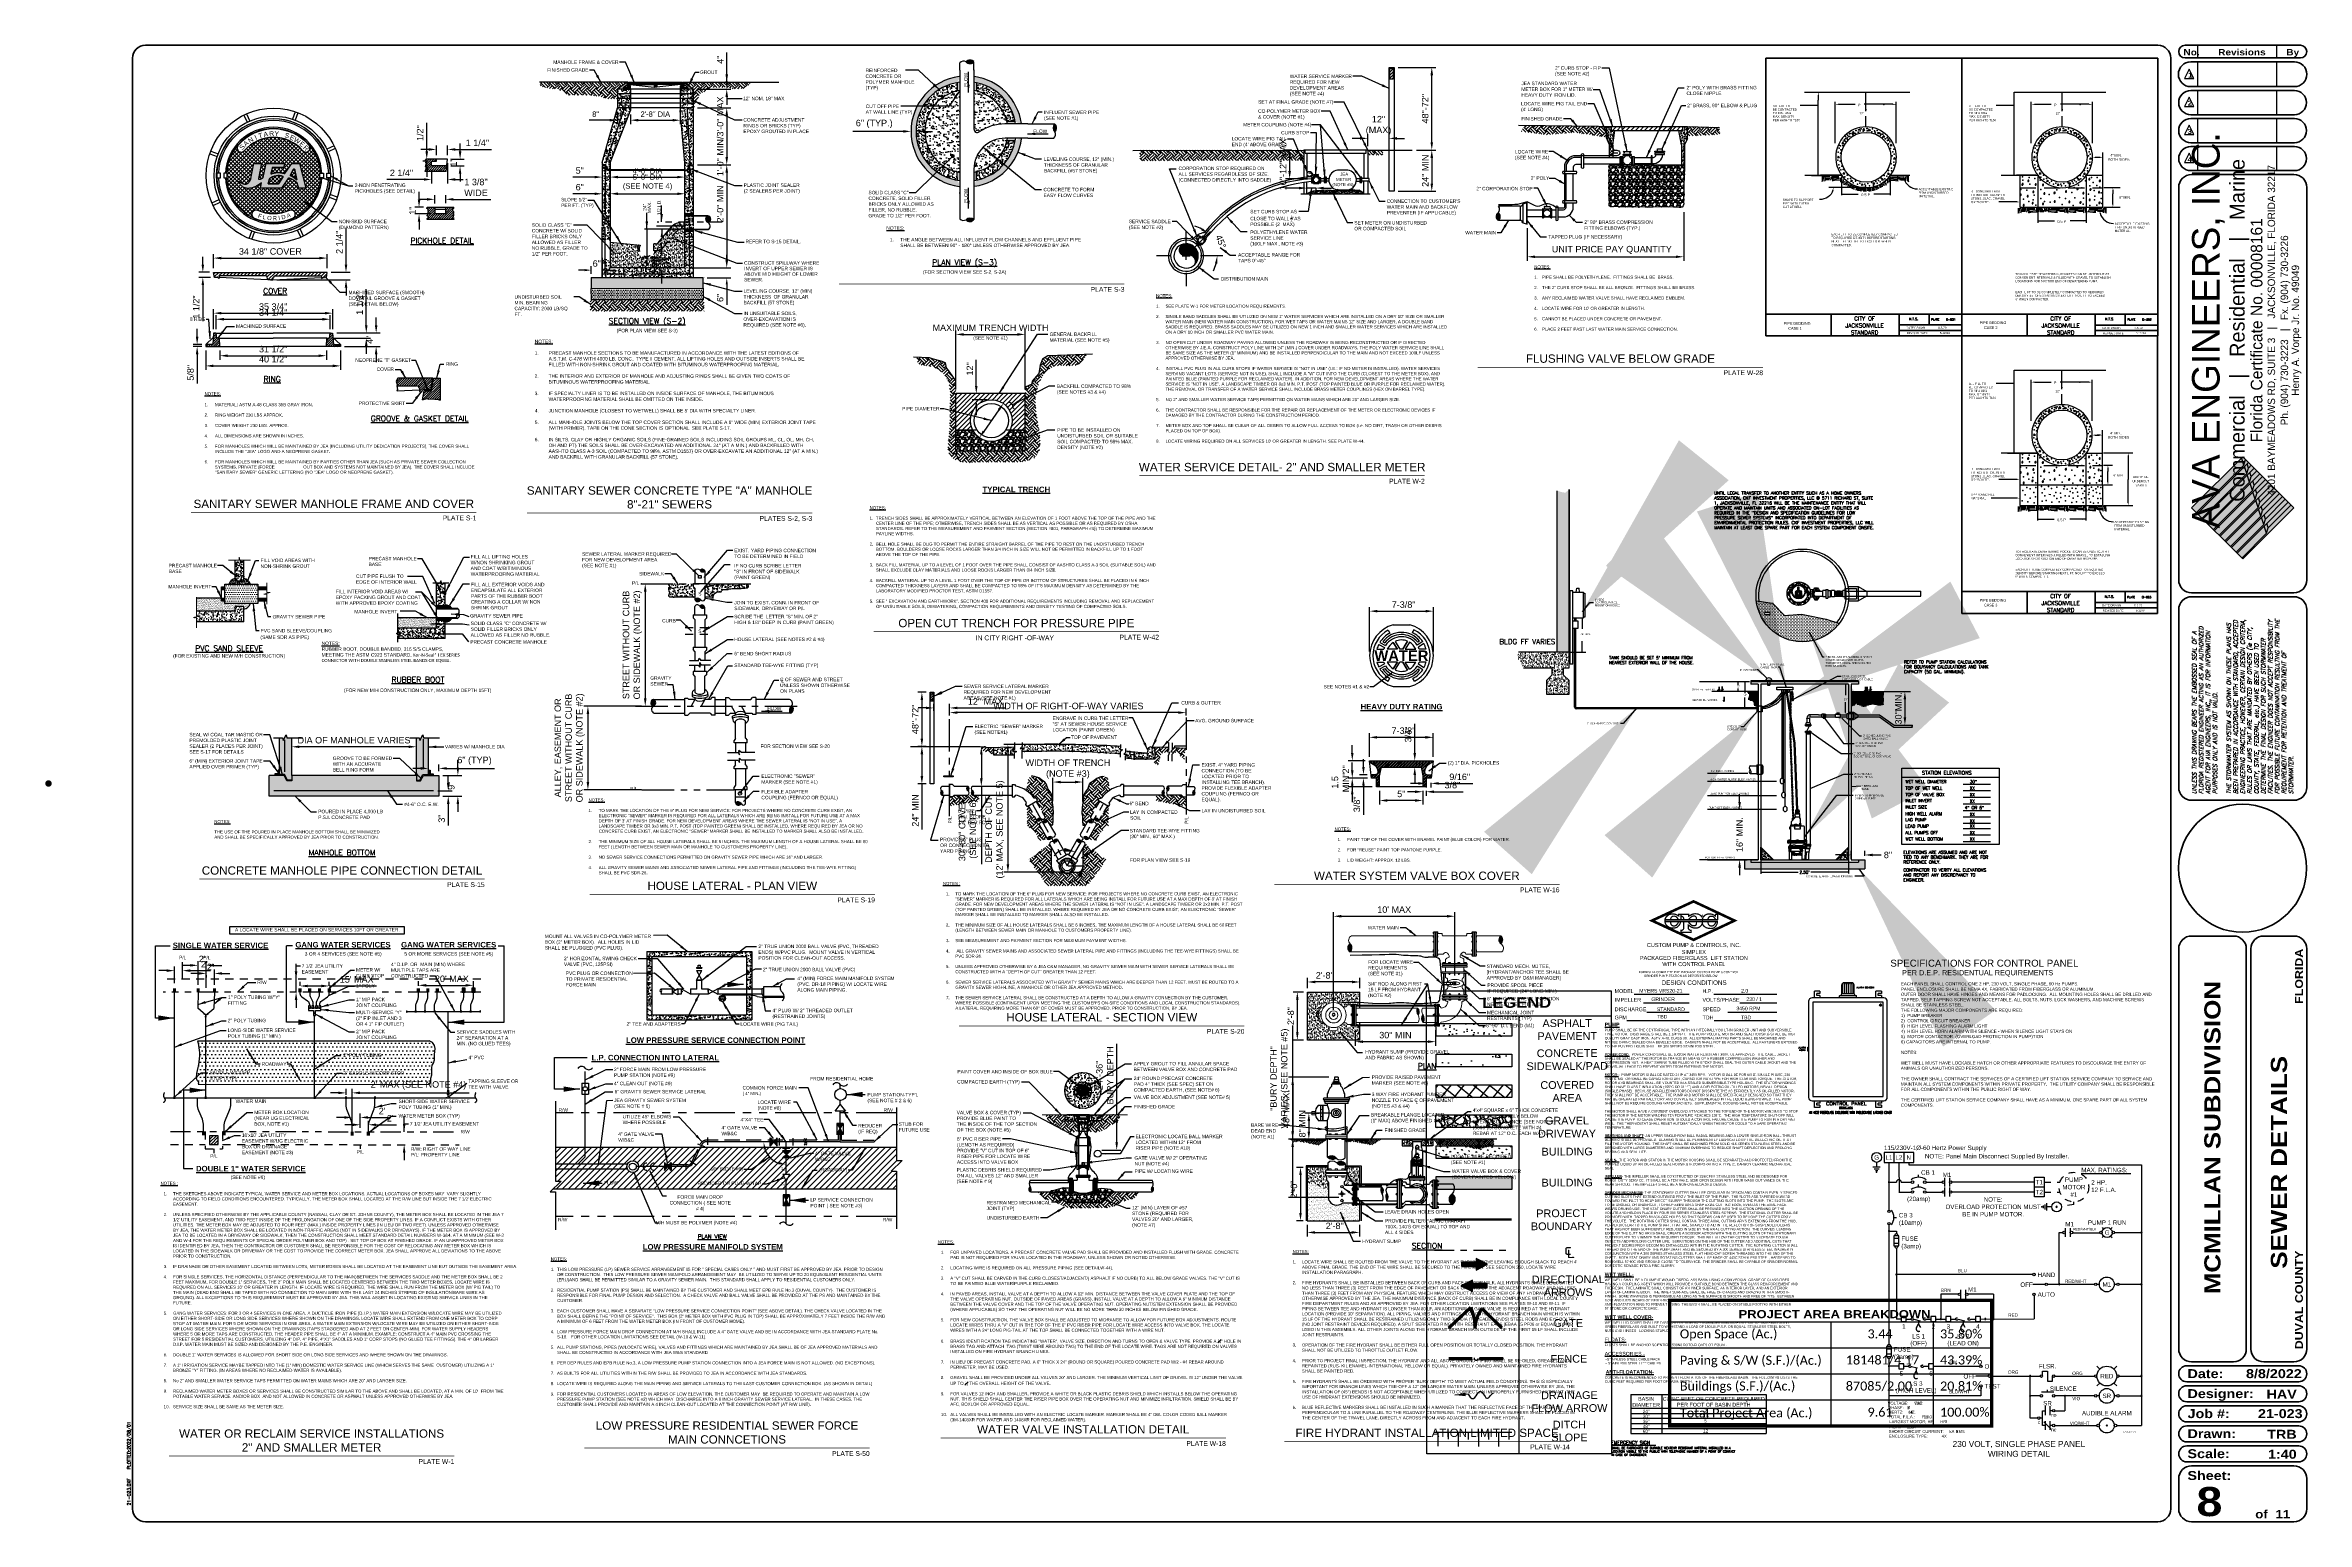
# Paper-space layout 'WS DET' of a CAD drawing. Header units: feet, sheet in inches. Extents: x -12.2 to 22.7, y -7.4 to 15.4.
import ezdxf
from ezdxf.enums import TextEntityAlignment as Align

# ---------------------------------------------------------------- set-up
doc = ezdxf.new("R2010")
doc.units = ezdxf.units.FT
doc.header["$MEASUREMENT"] = 0
for name, pattern in [('CENTER2', [1.125, 0.75, -0.125, 0.125, -0.125]), ('DASHDOT', [1, 0.5, -0.25, 0, -0.25]), ('DASHED2', [0.375, 0.25, -0.125]), ('HIDDEN', [0.375, 0.25, -0.125]), ('HIDDEN2', [0.1875, 0.125, -0.0625]), ('HIDDENX2', [0.75, 0.5, -0.25]), ('PC60', [26.6666, 23.3333, -3.3333]), ('PHANTOM2', [1.25, 0.625, -0.125, 0.125, -0.125, 0.125, -0.125])]:
    doc.linetypes.add(name, pattern=pattern)
for name, color, linetype in [('1', 4, 'Continuous'), ('2', 7, 'Continuous'), ('3', 7, 'Continuous'), ('4', 3, 'HIDDEN'), ('6', 6, 'Continuous'), ('CPC1', 1, 'Continuous'), ('Date Stamp', 7, 'Continuous'), ('DT-1', 1, 'Continuous'), ('DT-2', 2, 'Continuous'), ('DT-3', 3, 'Continuous'), ('DT-4', 4, 'Continuous'), ('DT-HATCH', 251, 'Continuous'), ('DT-TEXT', 2, 'Continuous'), ('DT-TITLE', 4, 'Continuous'), ('N-ARROW', 7, 'Continuous'), ('PNT_MRK', 7, 'Continuous'), ('TBLK', 7, 'Continuous')]:
    doc.layers.add(name, color=color, linetype=linetype)
doc.layers.add('Border', color=118, linetype='Continuous', lineweight=70)
doc.layers.add('NOPRINT', color=7, linetype='Continuous', plot=False)
doc.styles.add('175C', font='COMPLEX.SHX', dxfattribs={"height": 0.2625})
doc.styles.add('1L100', font='arial.ttf', dxfattribs={"height": 0.1})
doc.styles.add('240C', font='COMPLEX', dxfattribs={"height": 0.36})
doc.styles.add('_TCW_TXTSTY_2B', font='arial.ttf', dxfattribs={"height": 0.130972})
doc.styles.add('_TCW_TXTSTY_2C', font='arial.ttf', dxfattribs={"height": 0.196458})
doc.styles.add('_TCW_TXTSTY_34', font='arial.ttf', dxfattribs={"height": 0.229201})
doc.styles.add('_TCW_TXTSTY_36', font='arial.ttf', dxfattribs={"height": 0.163715})
doc.styles.add('_TCW_TXTSTY_37', font='arial.ttf', dxfattribs={"height": 0.196458})
doc.styles.add('_TCW_TXTSTY_9', font='SIMPLEX.SHX', dxfattribs={"height": 0.2625})
doc.styles.add('_TCW_TXTSTY_D', font='SIMPLEX.SHX', dxfattribs={"height": 0.12})
doc.styles.add('ARIAL', font='arial.ttf')
doc.styles.add('AVA LOGO', font='')
doc.styles.add('DIM', font='simplex.shx')
doc.styles.add('ITALICC', font='simplex', dxfattribs={"height": 0.005333})
doc.styles.add('L100', font='simplex.shx', dxfattribs={"width": 0.7})
doc.styles.add('L30', font='simplex.shx', dxfattribs={"oblique": 15, "height": 6})
doc.styles.add('Legend', font='calibri.ttf')
doc.styles.add('ROMAND', font='ariblk.ttf')
doc.styles.add('ROMANS', font='ROMANS.shx', dxfattribs={"height": 6})
doc.styles.add('ROMANS - Civil', font='romans.shx', dxfattribs={"height": 0.1})
doc.styles.add('SANSERIF', font='sanss___.ttf')
doc.styles.add('SIMPLEX', font='simplex.shx', dxfattribs={"width": 0.9, "height": 0.08})
doc.styles.add('TXT', font='txt', dxfattribs={"height": 0.09})
doc.styles.get('AVA LOGO').set_extended_font_data('Agency FB')
doc.dimstyles.new('ACE1', dxfattribs={"dimscale": 20, "dimtxt": 0.18, "dimasz": 0.15, "dimexe": 0.08, "dimexo": 0.05, "dimgap": 0.03, "dimtad": 1, "dimdsep": 46, "dimtxsty": 'L100', "dimcen": 0.03, "dimclrd": 256, "dimclre": 256, "dimclrt": 256, "dimaunit": 1, "dimadec": 0, "dimazin": 0, "dimtfac": 1, "dimtofl": 0, "dimtmove": 0, "dimatfit": 3, "dimfxl": 1, "dimtolj": 1, "dimtzin": 0, "dimarcsym": 0})
doc.dimstyles.new('JEA1', dxfattribs={"dimtxt": 0.1, "dimasz": 0.12, "dimexe": 0.0625, "dimexo": 0.0625, "dimgap": 0.05, "dimtad": 1, "dimdec": 1, "dimlfac": 3, "dimdsep": 46, "dimtxsty": '1L100', "dimcen": 0.09, "dimclrd": 256, "dimclre": 256, "dimclrt": 256, "dimadec": 0, "dimazin": 0, "dimtfac": 1, "dimtdec": 1, "dimtofl": 0, "dimtmove": 0, "dimatfit": 3, "dimfxl": 1, "dimtolj": 1, "dimtzin": 0, "dimlwd": -1, "dimlwe": -1, "dimarcsym": 0})
doc.dimstyles.get("Standard").update_dxf_attribs({"dimtxt": 0.18, "dimasz": 0.18, "dimexe": 0.18, "dimexo": 0.0625, "dimgap": 0.09, "dimtad": 0, "dimtih": 1, "dimtoh": 1, "dimdec": 4, "dimzin": 0, "dimdsep": 46, "dimtxsty": 'Standard', "dimcen": 0.09, "dimadec": 0, "dimazin": 0, "dimtfac": 1, "dimtdec": 4, "dimtofl": 0, "dimtmove": 0, "dimatfit": 3, "dimfxl": 1, "dimtolj": 1, "dimtzin": 0, "dimarcsym": 0})
pattern_1 = [(45, (-23.288183, 6.80422), (-0.017735553, 0.017735553), [])]
pattern_2 = [(45, (-24.32752, 6.523826), (-0.017735553, 0.017735553), [])]
pattern_3 = [(45, (-20.92586, 9.426634), (-0.017735553, 0.017735553), [])]
pattern_4 = [(45, (-19.770697, 10.174257), (-0.017735553, 0.017735553), [])]
pattern_5 = [(45, (-23.189653, 6.605846), (-0.02955925, 0.02955925), []), (135, (-23.189653, 6.605846), (-0.02955925, -0.02955925), [])]
pattern_6 = [(50, (-38.39129, -3.71406), (0.09594783, -0.00839435), [0.01003274, -0.11036018]), (355, (-38.39129, -3.71406), (-0.01856075, 0.10062068), [0.0080262, -0.08828814]), (100.4514, (-38.3833, -3.71476), (0.07738715, 0.09222627), [0.00852652, -0.09379172]), (46.1842, (-38.39129, -3.6873), (0.14276475, -0.02214146), [0.0150491, -0.16554027]), (96.6356, (-38.3794, -3.68915), (0.12502975, 0.13030767), [0.0127898, -0.14068756]), (351.1842, (-38.3913, -3.6873), (0.12502965, 0.13030776), [0.0120393, -0.1324322]), (21, (-38.37792, -3.693994), (0.0798482, -0.0538583), [0.01003274, -0.11036018]), (326, (-38.37792, -3.69399), (0.03254827, 0.09700326), [0.0080262, -0.08828814]), (71.4514, (-38.37126, -3.69848), (0.1123965, 0.04314488), [0.00852652, -0.09379172]), (37.5, (-38.391294, -3.71406), (0.001626623, 0.044531183), [0, -0.087217985, 0, -0.08962584, 0, -0.08862257]), (7.5, (-38.391294, -3.71406), (0.03519079, 0.05276042), [0, -0.05110011, 0, -0.085211436, 0, -0.033776904]), (327.5, (-38.421124, -3.71406), (0.071409382, -0.003017163), [0, -0.03344248, 0, -0.104340534, 0, -0.13845186]), (317.5, (-38.4345, -3.71406), (0.07801276, 0.01339104), [0, -0.04347522, 0, -0.06929282, 0, -0.09832089])]
pattern_7 = [(50, (-32.680704, -0.1687), (0.09594783, -0.00839435), [0.01003274, -0.11036018]), (355, (-32.6807, -0.1687), (-0.01856075, 0.10062068), [0.0080262, -0.08828814]), (100.4514, (-32.67271, -0.1694), (0.07738715, 0.09222627), [0.00852652, -0.09379172]), (46.1842, (-32.6807, -0.14194), (0.14276475, -0.02214146), [0.0150491, -0.16554027]), (96.6356, (-32.66881, -0.14379), (0.12502975, 0.13030767), [0.0127898, -0.14068756]), (351.1842, (-32.6807, -0.14194), (0.12502965, 0.13030776), [0.0120393, -0.1324322]), (21, (-32.66733, -0.14863), (0.0798482, -0.0538583), [0.01003274, -0.11036018]), (326, (-32.66733, -0.14863), (0.03254827, 0.09700326), [0.0080262, -0.08828814]), (71.4514, (-32.66067, -0.15312), (0.1123965, 0.04314488), [0.00852652, -0.09379172]), (37.5, (-32.680704, -0.168697), (0.001626623, 0.044531183), [0, -0.087217985, 0, -0.08962584, 0, -0.08862257]), (7.5, (-32.680704, -0.168697), (0.03519079, 0.05276042), [0, -0.05110011, 0, -0.085211436, 0, -0.033776904]), (327.5, (-32.710535, -0.168697), (0.071409382, -0.003017163), [0, -0.03344248, 0, -0.104340534, 0, -0.13845186]), (317.5, (-32.72391, -0.168697), (0.07801276, 0.01339104), [0, -0.04347522, 0, -0.06929282, 0, -0.09832089])]
pattern_8 = [(45, (-32.6807, -0.1687), (0, 0.13242546), [0.09363894, -0.09363894]), (45, (-32.70553, -0.14387), (0, 0.13242546), [0.09363894, -0.09363894]), (45, (-32.73036, -0.11904), (0, 0.13242546), [0.09363894, -0.09363894]), (135, (-32.73036, -0.10248), (-0.13242546, 0), [0.09363894, -0.09363894]), (135, (-32.70553, -0.07765), (-0.13242546, 0), [0.09363894, -0.09363894]), (135, (-32.6807, -0.05282), (-0.13242546, 0), [0.09363894, -0.09363894])]
pattern_9 = [(0, (-153.103089, -84.8811275), (0.00418030987, 0.00836061974), [0, -0.00836061974])]
pattern_10 = [(0, (-153.10309, -84.881128), (0.0167212395, 0.033442479), [0, -0.033442479])]
pattern_11 = [(50, (-38.73057, -3.59003), (0.09594783, -0.00839435), [0.01003274, -0.11036018]), (355, (-38.73057, -3.59003), (-0.01856075, 0.10062068), [0.0080262, -0.08828814]), (100.4514, (-38.72258, -3.59073), (0.07738715, 0.09222627), [0.00852652, -0.09379172]), (46.1842, (-38.73057, -3.56327), (0.14276475, -0.02214146), [0.0150491, -0.1655403]), (96.6356, (-38.71867, -3.56512), (0.12502975, 0.13030767), [0.0127898, -0.14068756]), (351.1842, (-38.73057, -3.56327), (0.12502965, 0.13030776), [0.0120393, -0.1324322]), (21, (-38.717195, -3.56996), (0.0798482, -0.0538583), [0.01003274, -0.11036018]), (326, (-38.71719, -3.56996), (0.03254827, 0.09700326), [0.0080262, -0.08828814]), (71.4514, (-38.71054, -3.57445), (0.1123965, 0.04314488), [0.00852652, -0.09379172]), (37.5, (-38.73057, -3.590027), (0.001626623, 0.044531183), [0, -0.087217985, 0, -0.08962584, 0, -0.08862257]), (7.5, (-38.73057, -3.590027), (0.03519079, 0.05276042), [0, -0.05110011, 0, -0.08521144, 0, -0.0337769]), (327.5, (-38.760402, -3.590027), (0.071409382, -0.003017163), [0, -0.03344248, 0, -0.10434053, 0, -0.13845186]), (317.5, (-38.77378, -3.59003), (0.07801276, 0.01339104), [0, -0.04347522, 0, -0.06929282, 0, -0.09832089])]
pattern_12 = [(37.5, (-8.807788, 9.83049), (-0.00084266, 0.0257751), [0, -0.02033303, 0, -0.02274089, 0, -0.02173761]), (7.5, (-8.80779, 9.83049), (0.0236743, 0.03775182), [0, -0.01096913, 0, -0.01832648, 0, -0.00702292]), (327.5, (-8.824242, 9.83049), (0.04165785, 7.57e-05), [0, -0.0066885, 0, -0.02407858, 0, -0.03143593]), (317.5, (-8.824242, 9.83049), (0.04021293, 0.01174066), [0, -0.00334425, 0, -0.01578485, 0, -0.01805894])]
pattern_13 = [(45, (-5.89636, 7.53366), (0, 0.1324255), [0.093639, -0.093639]), (45, (-5.92119, 7.55849), (0, 0.1324255), [0.093639, -0.093639]), (45, (-5.94602, 7.58332), (0, 0.1324255), [0.093639, -0.093639]), (135, (-5.94602, 7.59987), (-0.1324255, 0), [0.093639, -0.093639]), (135, (-5.92119, 7.6247), (-0.1324255, 0), [0.093639, -0.093639]), (135, (-5.89636, 7.64953), (-0.1324255, 0), [0.093639, -0.093639])]
pattern_14 = [(45, (-515.143373, 55.229894), (-0.00854964412, 0.00854964412), [])]
pattern_15 = [(50, (-5.89636, 7.53366), (0.0959478, -0.00839435), [0.0100327, -0.1103602]), (355, (-5.89636, 7.53366), (-0.0185608, 0.1006207), [0.0080262, -0.0882881]), (100.4514, (-5.88837, 7.53296), (0.0773872, 0.0922263), [0.0085265, -0.0937917]), (46.1842, (-5.89636, 7.56041), (0.1427647, -0.0221415), [0.015049, -0.1655403]), (96.6356, (-5.88447, 7.55857), (0.1250298, 0.1303077), [0.0127898, -0.1406876]), (351.1842, (-5.89636, 7.56041), (0.1250296, 0.1303078), [0.0120393, -0.1324322]), (21, (-5.88299, 7.553725), (0.0798482, -0.0538583), [0.0100327, -0.1103602]), (326, (-5.88299, 7.55373), (0.0325483, 0.0970033), [0.0080262, -0.0882881]), (71.4514, (-5.87633, 7.54924), (0.1123965, 0.0431449), [0.0085265, -0.0937917]), (37.5, (-5.896364, 7.53366), (0.00162662, 0.04453118), [0, -0.087218, 0, -0.08962584, 0, -0.08862257]), (7.5, (-5.896364, 7.53366), (0.0351908, 0.05276042), [0, -0.0511001, 0, -0.08521144, 0, -0.0337769]), (327.5, (-5.926195, 7.53366), (0.07140938, -0.00301716), [0, -0.03344248, 0, -0.10434053, 0, -0.13845186]), (317.5, (-5.93957, 7.53366), (0.07801276, 0.01339104), [0, -0.0434752, 0, -0.0692928, 0, -0.0983209])]
pattern_16 = [(37.5, (-155.91295, -93.230483), (-0.001516791, 0.04639519), [0, -0.036599449, 0, -0.040933594, 0, -0.0391277]), (7.5, (-155.91295, -93.23048), (0.042613719, 0.067953284), [0, -0.0197444396, 0, -0.032987661, 0, -0.012641257]), (327.5, (-155.942567, -93.230483), (0.074984129, 0.000136262), [0, -0.0120392924, 0, -0.043341453, 0, -0.0565846744]), (317.5, (-155.94257, -93.23048), (0.072383275, 0.021133186), [0, -0.006019646, 0, -0.02841273, 0, -0.0325060896])]
pattern_17 = [(45, (-23.73206, 8.33587), (0, 0.13242546), [0.09363894, -0.09363894]), (45, (-23.75689, 8.3607), (0, 0.13242546), [0.09363894, -0.09363894]), (45, (-23.78172, 8.38553), (0, 0.13242546), [0.09363894, -0.09363894]), (135, (-23.78172, 8.40208), (-0.13242546, 0), [0.09363894, -0.09363894]), (135, (-23.75689, 8.42691), (-0.13242546, 0), [0.09363894, -0.09363894]), (135, (-23.73206, 8.45174), (-0.13242546, 0), [0.09363894, -0.09363894])]
pattern_18 = [(37.5, (-5.2816, -6.867073), (-0.00151679, 0.04639519), [0, -0.03659945, 0, -0.04093359, 0, -0.0391277]), (7.5, (-5.2816, -6.867073), (0.04261372, 0.06795328), [0, -0.01974444, 0, -0.03298766, 0, -0.01264126]), (327.5, (-5.311216, -6.867073), (0.07498413, 0.00013626), [0, -0.01203929, 0, -0.04334145, 0, -0.05658467]), (317.5, (-5.311216, -6.867073), (0.07238327, 0.0211332), [0, -0.00601965, 0, -0.02841273, 0, -0.03250609])]
pattern_19 = [(67.380135, (-3.375259, -5.0231588), (-0.00277829825, 0.0011576243), []), (112.619865, (-3.375259, -5.0231588), (-0.00277829825, -0.0011576243), [])]
pattern_20 = [(157.380135, (-3.3872434, -4.6160953), (-0.0011576243, -0.00277829825), []), (202.619865, (-3.3872434, -4.6160953), (0.0011576243, -0.00277829825), [])]
pattern_21 = [(157.380135, (-3.375259, -4.6160953), (-0.0011576243, -0.00277829825), []), (202.619865, (-3.375259, -4.6160953), (0.0011576243, -0.00277829825), [])]
pattern_22 = [(67.380135, (-3.375259, -4.6160953), (-0.00277829825, 0.0011576243), []), (112.619865, (-3.375259, -4.6160953), (-0.00277829825, -0.0011576243), [])]
pattern_23 = [(320, (-94.369794, -11.01055), (-0.00895397, -0.10234436), [0.01070159, -0.11771753]), (265, (-94.36979, -11.01055), (0.10732872, 0.01979814), [0.00856127, -0.09417402]), (10.4514, (-94.37054, -11.01908), (0.09837469, -0.08254629), [0.00909495, -0.1000445]), (316.1842, (-94.34126, -11.01055), (-0.02361756, -0.1522824), [0.0160524, -0.1765763]), (6.6356, (-94.34322, -11.02324), (0.13899484, -0.13336507), [0.01364243, -0.15006673]), (261.1842, (-94.34126, -11.01055), (0.13899495, -0.13336496), [0.0128419, -0.14126103]), (291, (-94.34839, -11.02482), (-0.05744885, -0.08517142), [0.01070159, -0.11771753]), (236, (-94.34839, -11.02482), (0.10347014, -0.03471816), [0.00856127, -0.09417402]), (341.4514, (-94.35318, -11.03192), (0.0460212, -0.11988961), [0.00909495, -0.1000445]), (307.5, (-94.369794, -11.010553), (0.047499928, -0.001735064), [0, -0.093032517, 0, -0.0956009, 0, -0.09453074]), (277.5, (-94.369794, -11.010553), (0.056277783, -0.037536843), [0, -0.054506782, 0, -0.0908922, 0, -0.036028697]), (237.5, (-94.369794, -10.978734), (-0.003218308, -0.076170008), [0, -0.035671978, 0, -0.11129657, 0, -0.147681987]), (227.5, (-94.369794, -10.964465), (0.01428377, -0.083213616), [0, -0.04637357, 0, -0.07391234, 0, -0.104875614])]
pattern_24 = [(37.5, (-94.369794, -11.010553), (-0.001685323, 0.05155021), [0, -0.040666054, 0, -0.045481771, 0, -0.043475223]), (7.5, (-94.369794, -11.01055), (0.047348576, 0.07550365), [0, -0.021938266, 0, -0.036652957, 0, -0.014045841]), (327.5, (-94.4027, -11.010553), (0.083315699, 0.000151402), [0, -0.013376992, 0, -0.04815717, 0, -0.06287186]), (317.5, (-94.4027, -11.01055), (0.08042586, 0.023481317), [0, -0.006688496, 0, -0.0315697, 0, -0.036117877])]
pattern_25 = [(45, (-94.36979, -11.01055), (0, 0.13242546), [0.09363894, -0.09363894]), (45, (-94.39462, -10.98572), (0, 0.13242546), [0.09363894, -0.09363894]), (45, (-94.41945, -10.96089), (0, 0.13242546), [0.09363894, -0.09363894]), (135, (-94.41945, -10.94434), (-0.13242546, 0), [0.09363894, -0.09363894]), (135, (-94.39462, -10.91951), (-0.13242546, 0), [0.09363894, -0.09363894]), (135, (-94.36979, -10.89468), (-0.13242546, 0), [0.09363894, -0.09363894])]
pattern_26 = [(50, (-24.19824, 3.578883), (0.0575687, -0.00503661), [0.00601965, -0.06621611]), (355, (-24.19824, 3.57888), (-0.01113645, 0.06037241), [0.00481572, -0.05297289]), (100.4514, (-24.19344, 3.578463), (0.04643229, 0.05533576), [0.00511591, -0.05627503]), (46.1842, (-24.19824, 3.594935), (0.08565885, -0.01328488), [0.00902947, -0.09932416]), (96.6356, (-24.1911, 3.59383), (0.07501785, 0.0781846), [0.00767387, -0.08441254]), (351.1842, (-24.19824, 3.594935), (0.0750178, 0.07818466), [0.00722358, -0.07945933]), (21, (-24.190214, 3.59092), (0.047908924, -0.032314977), [0.00601965, -0.06621611]), (326, (-24.190214, 3.59092), (0.01952896, 0.05820196), [0.00481572, -0.05297289]), (71.4514, (-24.18622, 3.58823), (0.06743791, 0.02588693), [0.00511591, -0.05627503]), (37.5, (-24.19824, 3.578883), (0.000975974, 0.02671871), [0, -0.05233079, 0, -0.053775506, 0, -0.053173542]), (7.5, (-24.19824, 3.578883), (0.021114474, 0.031656253), [0, -0.030660065, 0, -0.051126862, 0, -0.020266142]), (327.5, (-24.216138, 3.578883), (0.04284563, -0.001810298), [0, -0.020065487, 0, -0.06260432, 0, -0.083071118]), (317.5, (-24.224164, 3.578883), (0.04680766, 0.00803462), [0, -0.026085134, 0, -0.04157569, 0, -0.058992533])]
pattern_27 = [(45, (-56.19573, -0.29546), (0, 0.13242546), [0.09363894, -0.09363894]), (45, (-56.22056, -0.27063), (0, 0.13242546), [0.09363894, -0.09363894]), (45, (-56.24539, -0.2458), (0, 0.13242546), [0.09363894, -0.09363894]), (135, (-56.24539, -0.22924), (-0.13242546, 0), [0.09363894, -0.09363894]), (135, (-56.22056, -0.20441), (-0.13242546, 0), [0.09363894, -0.09363894]), (135, (-56.19573, -0.17958), (-0.13242546, 0), [0.09363894, -0.09363894])]

# ---------------------------------------------------------------- blocks, each defined once
blk = doc.blocks.new('A$Ca8f96253')
h = blk.add_hatch(color=8)
h.paths.add_polyline_path([(34.662, 4.305), (34.618, 4.348), (34.289, 4.019), (34.311, 3.953)])
h.paths.add_polyline_path([(34.245, 4.151), (34.267, 4.085), (34.574, 4.392), (34.53, 4.436)])
h.paths.add_polyline_path([(34.486, 4.48), (34.443, 4.524), (34.201, 4.283), (34.223, 4.217)])
h.paths.add_polyline_path([(34.399, 4.568), (34.355, 4.612), (34.157, 4.414), (34.179, 4.348)])
h.paths.add_polyline_path([(34.311, 4.656), (34.267, 4.7), (34.113, 4.546), (34.135, 4.48)])
h.paths.add_polyline_path([(34.223, 4.743), (34.179, 4.787), (34.07, 4.678), (34.091, 4.612)])
h.paths.add_polyline_path([(34.135, 4.831), (34.091, 4.875), (34.026, 4.809), (34.048, 4.743)])
h.paths.add_polyline_path([(34.004, 4.963), (33.982, 4.941), (34.004, 4.875), (34.048, 4.919)])
h.paths.add_polyline_path([(33.828, 3.558), (33.901, 3.485), (34.285, 3.869), (34.249, 3.979)])
h.paths.add_polyline_path([(33.74, 3.646), (33.813, 3.573), (34.241, 4.001), (34.205, 4.11)])
h.paths.add_polyline_path([(34.197, 4.132), (34.161, 4.242), (33.653, 3.734), (33.726, 3.661)])
h.paths.add_polyline_path([(34.153, 4.264), (34.117, 4.374), (33.565, 3.822), (33.638, 3.749)])
h.paths.add_polyline_path([(34.11, 4.396), (34.073, 4.505), (33.477, 3.91), (33.55, 3.836)])
h.paths.add_polyline_path([(33.389, 3.997), (33.462, 3.924), (34.066, 4.527), (34.029, 4.637)])
h.paths.add_polyline_path([(33.301, 4.085), (33.375, 4.012), (34.022, 4.659), (33.985, 4.769)])
h.paths.add_polyline_path([(33.978, 4.791), (33.941, 4.901), (33.214, 4.173), (33.287, 4.1)])
h.paths.add_polyline_path([(33.126, 4.261), (33.199, 4.187), (33.934, 4.922), (33.897, 5.032)])
h = blk.add_hatch(color=255)
h.paths.add_polyline_path([(34.311, 3.953), (34.285, 3.869), (33.901, 3.485), (33.916, 3.471), (34.706, 4.261), (34.662, 4.305)])
h.paths.add_polyline_path([(34.618, 4.348), (34.574, 4.392), (34.267, 4.085), (34.241, 4.001), (33.813, 3.573), (33.828, 3.558)])
h.paths.add_polyline_path([(34.197, 4.132), (33.726, 3.661), (33.74, 3.646), (34.53, 4.436), (34.486, 4.48), (34.223, 4.217)])
h.paths.add_polyline_path([(34.179, 4.348), (34.153, 4.264), (33.638, 3.749), (33.653, 3.734), (34.443, 4.524), (34.399, 4.568)])
h.paths.add_polyline_path([(34.11, 4.396), (33.55, 3.836), (33.565, 3.822), (34.355, 4.612), (34.311, 4.656), (34.135, 4.48)])
h.paths.add_polyline_path([(34.066, 4.527), (33.462, 3.924), (33.477, 3.91), (34.267, 4.7), (34.223, 4.743), (34.091, 4.612)])
h.paths.add_polyline_path([(34.048, 4.743), (34.022, 4.659), (33.375, 4.012), (33.389, 3.997), (34.179, 4.787), (34.135, 4.831)])
h.paths.add_polyline_path([(34.091, 4.875), (34.048, 4.919), (34.004, 4.875), (33.978, 4.791), (33.287, 4.1), (33.301, 4.085)])
h.paths.add_polyline_path([(33.934, 4.922), (33.199, 4.187), (33.214, 4.173), (34.004, 4.963), (33.96, 5.007)])
h = blk.add_hatch(color=9)
h.paths.add_polyline_path([(34.285, 3.869), (34.311, 3.953), (34.289, 4.019), (34.249, 3.979)])
h.paths.add_polyline_path([(34.245, 4.151), (34.205, 4.11), (34.241, 4.001), (34.267, 4.085)])
h.paths.add_polyline_path([(34.201, 4.283), (34.161, 4.242), (34.197, 4.132), (34.223, 4.217)])
h.paths.add_polyline_path([(34.179, 4.348), (34.157, 4.414), (34.117, 4.374), (34.153, 4.264)])
h.paths.add_polyline_path([(34.113, 4.546), (34.073, 4.505), (34.11, 4.396), (34.135, 4.48)])
h.paths.add_polyline_path([(34.066, 4.527), (34.091, 4.612), (34.07, 4.678), (34.029, 4.637)])
h.paths.add_polyline_path([(34.026, 4.809), (33.985, 4.769), (34.022, 4.659), (34.048, 4.743)])
h.paths.add_polyline_path([(34.004, 4.875), (33.982, 4.941), (33.941, 4.901), (33.978, 4.791)])
h.paths.add_polyline_path([(33.96, 5.007), (33.916, 5.051), (33.897, 5.032), (33.934, 4.922)])
for p, q in [((33.224, 11.213), (33.224, 11.41)), ((34.442, 11.213), (34.442, 11.41)), ((33.088, 11.041), (33.015, 10.895)), ((33.015, 10.895), (33.16, 10.895)), ((33.16, 10.895), (33.088, 11.041)), ((33.224, 10.77), (33.224, 11.154)), ((34.442, 10.77), (34.442, 11.154)), ((33.088, 10.608), (33.015, 10.462)), ((33.16, 10.462), (33.088, 10.608)), ((33.224, 10.337), (33.224, 10.711)), ((34.442, 10.337), (34.442, 10.711)), ((33.015, 10.462), (33.16, 10.462)), ((33.088, 10.175), (33.015, 10.029)), ((33.16, 10.029), (33.088, 10.175)), ((33.224, 9.904), (33.224, 10.278)), ((34.442, 9.904), (34.442, 10.278)), ((33.015, 10.029), (33.16, 10.029)), ((33.224, 9.472), (33.224, 9.845)), ((34.442, 9.472), (34.442, 9.844)), ((33.088, 9.742), (33.015, 9.596)), ((33.015, 9.596), (33.16, 9.596)), ((33.16, 9.596), (33.088, 9.742)), ((33.126, 4.261), (33.916, 5.051)), ((33.214, 4.173), (34.004, 4.963)), ((33.934, 4.922), (33.897, 5.032)), ((34.706, 4.261), (33.916, 5.051)), ((33.978, 4.791), (33.941, 4.901)), ((34.004, 4.875), (33.982, 4.941)), ((33.301, 4.085), (34.091, 4.875)), ((33.389, 3.997), (34.179, 4.787)), ((33.477, 3.91), (34.267, 4.7)), ((33.565, 3.822), (34.355, 4.612)), ((34.022, 4.659), (33.985, 4.769)), ((34.048, 4.743), (34.026, 4.809)), ((34.066, 4.527), (34.029, 4.637)), ((34.091, 4.612), (34.07, 4.678)), ((34.135, 4.48), (34.113, 4.546)), ((33.916, 3.471), (33.126, 4.261)), ((33.653, 3.734), (34.443, 4.524)), ((33.74, 3.646), (34.53, 4.436)), ((33.828, 3.558), (34.618, 4.348)), ((33.916, 3.471), (34.706, 4.261)), ((34.11, 4.396), (34.073, 4.505)), ((34.153, 4.264), (34.117, 4.374)), ((34.179, 4.348), (34.157, 4.414)), ((34.197, 4.132), (34.161, 4.242)), ((34.223, 4.217), (34.201, 4.283)), ((34.241, 4.001), (34.205, 4.11)), ((34.267, 4.085), (34.245, 4.151)), ((34.285, 3.869), (34.249, 3.979)), ((34.311, 3.953), (34.289, 4.019))]:
    blk.add_line(p, q)
for points in [[(33.199, 4.187), (33.934, 4.922), (33.96, 5.007)], [(33.287, 4.1), (33.978, 4.791), (34.004, 4.875), (34.048, 4.919)], [(33.375, 4.012), (34.022, 4.659), (34.048, 4.743), (34.135, 4.831)], [(33.462, 3.924), (34.066, 4.527), (34.091, 4.612), (34.223, 4.743)], [(33.55, 3.836), (34.11, 4.396), (34.135, 4.48), (34.311, 4.656)], [(33.638, 3.749), (34.153, 4.264), (34.179, 4.348), (34.399, 4.568)], [(33.726, 3.661), (34.197, 4.132), (34.223, 4.217), (34.486, 4.48)], [(33.813, 3.573), (34.241, 4.001), (34.267, 4.085), (34.574, 4.392)], [(33.901, 3.485), (34.285, 3.869), (34.311, 3.953), (34.662, 4.305)]]:
    blk.add_lwpolyline(points)
at = {"const_width": 0.05}
blk.add_lwpolyline([(-0.025, 0, 1), (0.025, 0, 1)], format="xyb", close=True, dxfattribs=at)
at = {"layer": 'Border'}
for points in [[(32.803, 11.212), (32.803, -11.212, -0.414214), (32.605, -11.41), (1.498, -11.41, -0.414214), (1.3, -11.212), (1.3, 11.212, -0.414214), (1.498, 11.41), (32.605, 11.41, -0.414214)], [(33.025, 11.213, -1), (33.025, 11.41), (34.807, 11.41, -1), (34.807, 11.213)], [(33.113, 10.77), (34.714, 10.77, 1), (34.714, 11.154), (33.113, 11.154, 1)], [(33.113, 10.711, 1), (33.113, 10.337), (34.714, 10.337, 1), (34.714, 10.711)], [(33.113, 10.278, 1), (33.113, 9.904), (34.714, 9.904, 1), (34.714, 10.278)], [(34.714, 9.845), (33.113, 9.845, 1), (33.113, 9.472), (34.714, 9.472, 1)], [(32.926, 9.214, -0.414214), (33.124, 9.412), (34.708, 9.412, -0.414214), (34.905, 9.214), (34.905, 3.145, -0.414214), (34.708, 2.947), (33.124, 2.947, -0.414214), (32.926, 3.145)], [(33.124, -0.259, -0.414214), (32.926, -0.061), (32.926, 2.689, -0.414214), (33.124, 2.887), (34.708, 2.887, -0.414214), (34.905, 2.689), (34.905, -0.061, -0.414214), (34.708, -0.259)], [(33.971, -8.741), (33.971, -2.555, 0.414214), (33.773, -2.357), (33.124, -2.357, 0.414214), (32.926, -2.555), (32.926, -8.741, 0.414214), (33.124, -8.939), (33.773, -8.939, 0.414214)], [(34.24, -2.357, 0.414214), (34.042, -2.555), (34.042, -8.741, 0.414214), (34.24, -8.939), (34.708, -8.939, 0.414214), (34.905, -8.741), (34.905, -2.555, 0.414214), (34.708, -2.357)], [(34.781, -9.247, 1), (34.781, -8.999), (33.05, -8.999, 1), (33.05, -9.247)], [(34.781, -9.556, 1), (34.781, -9.308), (33.05, -9.308, 1), (33.05, -9.556)], [(34.781, -9.866, 1), (34.781, -9.618), (33.05, -9.618, 1), (33.05, -9.866)], [(34.781, -10.175, 1), (34.781, -9.928), (33.05, -9.928, 1), (33.05, -10.175)], [(33.05, -10.484, -1), (33.05, -10.237), (34.781, -10.237, -1), (34.781, -10.484)], [(34.905, -10.744, 0.414214), (34.708, -10.546), (33.124, -10.546, 0.414214), (32.926, -10.744), (32.926, -11.212, 0.414214), (33.124, -11.41), (34.708, -11.41, 0.414214), (34.905, -11.212)]]:
    blk.add_lwpolyline(points, format="xyb", close=True, dxfattribs=at)
blk.add_circle((33.913, -1.309), 0.99, dxfattribs=at)
at = {"style": 'ROMAND'}
for s, height, p in [('No.', 0.0972, (33, 11.253)), ('Revisions', 0.0972, (33.536, 11.254)), ('By', 0.0972, (34.589, 11.254)), ('1', 0.0777, (33.073, 10.911)), ('2', 0.0777, (33.065, 10.477)), ('3', 0.0777, (33.062, 10.039)), ('4', 0.0777, (33.062, 9.606)), ('Date:', 0.1385, (33.062, -9.19)), ('Designer:', 0.1385, (33.062, -9.499)), ('Job #:', 0.1385, (33.063, -9.808)), ('Drawn:', 0.1385, (33.062, -10.118)), ('Scale:', 0.1385, (33.062, -10.427)), ('Sheet:', 0.1385, (33.061, -10.765)), ('of', 0.1286, (34.109, -11.357)), ('11', 0.1286, (34.422, -11.357))]:
    blk.add_text(s, height=height, dxfattribs=at).set_placement(p)
at = {"style": 'AVA LOGO'}
for s, height, p in [('AVA ENGINEERS, INC.', 0.4268, (33.559, 7.004)), ('Commercial   |   Residential   |   Marine', 0.23047, (33.945, 7.004)), ('4201 BAYMEADOWS RD, SUITE 3   |   JACKSONVILLE, FLORIDA 32217', 0.11524, (34.416, 7.004)), ('Florida Certificate No. 00008161', 0.18, (34.22, 7.004)), ('Ph. (904) 730-3223   |   Fx. (904) 730-3226', 0.11524, (34.617, 7.004)), ('Henry A. Vorpe Jr. No. 49049', 0.11524, (34.787, 7.004))]:
    blk.add_text(s, height=height, rotation=90, dxfattribs=at).set_placement(p, align=Align.CENTER)
at = {"style": 'ROMAND'}
blk.add_text('FLORIDA', height=0.12, rotation=90, dxfattribs=at).set_placement((34.846, -2.553), align=Align.RIGHT)
for s, height, p in [('MCMILLAN SUBDIVISION', 0.25, (33.572, -7.893)), ('DUVAL COUNTY', 0.12, (34.846, -8.744))]:
    blk.add_text(s, height=height, rotation=90, dxfattribs=at).set_placement(p)
for s, p in [('8/8/2022', (34.828, -9.19)), ('HAV', (34.751, -9.508)), ('21-023', (34.841, -9.808)), ('TRB', (34.749, -10.127)), ('1:40', (34.749, -10.436))]:
    blk.add_text(s, height=0.1385, dxfattribs=at).set_placement(p, align=Align.RIGHT)
at = {"insert": (33.134, -0.165), "char_height": 0.065, "attachment_point": 1, "rotation": 90, "line_spacing_factor": 0.985714, "style": 'L30'}
blk.add_mtext_dynamic_manual_height_columns('UNLESS THIS DRAWING BEARS THE EMBOSSED SEAL OF A FLORIDA REGISTERED ENGINEER ACTING AS AN AUTHORIZED AGENT FOR AVA ENGINEERS, INC,, IT IS FOR INFORMATION PURPOSES ONLY AND IS NOT VALID.\\P\\PTHE STORMWATER SYSTEM AS SHOWN ON THESE PLANS HAS BEEN PREPARED IN ACCORDANCE WITH STANDARD, ACCEPTED ENGINEERING PRACTICE, HOWEVER, CERTAIN DESIGN CRITERIA, RULES OR LAWS THAT ARE MANDATED BY OTHERS (ie CITY, COUNTY, STATE, FEDERAL, etc.) HAVE BEEN USED TO DETERMINE THE FINAL DESIGN FOR SUCH STORMWATER FACILITIES. THE ENGINEER DOES NOT ACCEPT RESPONSIBILITY FOR POSSIBLE FUTURE CONTAMINATION RESULTING FROM THE REQUIREMENT FOR RETENTION AND TREATMENT OF STORMWATER.', width=2.97366, gutter_width=30, heights=[210.531], dxfattribs=at)
blk = doc.blocks.new('Arrow1')
h = blk.add_hatch(color=256)
h.paths.add_polyline_path([(4.37, 1.8), (4.37, -1.8), (7.97, -0.01)])
h.paths.add_polyline_path([(4.37, 0.72), (0, 0.73), (0, -0.73), (4.37, -0.73)])
for p, q in [((0, -0.73), (0, 0.73)), ((0, 0.73), (4.37, 0.72)), ((0, -0.73), (4.37, -0.73))]:
    blk.add_line(p, q)
blk.add_lwpolyline([(7.97, -0.01), (4.37, 1.8), (4.37, -1.8), (7.97, -0.01)])
blk = doc.blocks.new('Flowarro')
for p, q in [((-9.48, 0.06), (-9.71, 0)), ((-9.24, 0.23), (-9.48, 0.06)), ((-9, 0.46), (-9.24, 0.23)), ((-8.76, 0.71), (-9, 0.46)), ((-8.53, 0.96), (-8.76, 0.71)), ((-8.3, 1.16), (-8.53, 0.96)), ((-8.08, 1.27), (-8.3, 1.16)), ((-7.87, 1.26), (-8.08, 1.27)), ((-7.66, 1.1), (-7.87, 1.26)), ((-7.46, 0.83), (-7.66, 1.1)), ((-7.26, 0.49), (-7.46, 0.83)), ((-7.06, 0.13), (-7.26, 0.49)), ((-6.85, -0.19), (-7.06, 0.13)), ((-5.59, 0.11), (-5.88, -0.27)), ((-5.27, 0.52), (-5.59, 0.11)), ((-4.93, 0.89), (-5.27, 0.52)), ((-4.57, 1.11), (-4.93, 0.89)), ((-4.18, 1.09), (-4.57, 1.11)), ((-3.76, 0.75), (-4.18, 1.09)), ((-3.32, 0), (-3.76, 0.75)), ((-3.32, 0), (0, 0)), ((-6.63, -0.44), (-6.85, -0.19)), ((-6.4, -0.57), (-6.63, -0.44)), ((-6.15, -0.52), (-6.4, -0.57)), ((-5.88, -0.27), (-6.15, -0.52))]:
    blk.add_line(p, q)
blk.add_solid([(-2.7, -0.45), (-2.7, 0.45), (0, 0)])
blk = doc.blocks.new('*D44')
at = {"layer": 'Defpoints', "color": 0, "transparency": 16777216}
for p in [(16.501, 5.421), (16.499, 4.903), (16.517, 4.903)]:
    blk.add_point(p, dxfattribs=at)
at = {"layer": 'DT-2', "transparency": 16777216}
for p, q in [((16.517, 5.301), (16.517, 5.023)), ((16.564, 5.421), (16.579, 5.421)), ((16.562, 4.903), (16.579, 4.903))]:
    blk.add_line(p, q, dxfattribs=at)
for points in [[(16.497, 5.301), (16.537, 5.301), (16.517, 5.421)], [(16.497, 5.023), (16.537, 5.023), (16.517, 4.903)]]:
    blk.add_solid(points, dxfattribs=at)
at = {"layer": 'DT-2', "transparency": 16777216, "insert": (16.416, 5.162), "char_height": 0.1, "attachment_point": 5, "rotation": 90, "style": '1L100'}
blk.add_mtext('\\A1;30"MIN.', dxfattribs=at)
blk = doc.blocks.new('*D146')
at = {"layer": 'Defpoints', "color": 0, "transparency": 16777216}
for p in [(14.001, 3.597), (13.962, 2.822), (14.086, 2.822)]:
    blk.add_point(p, dxfattribs=at)
at = {"layer": 'DT-2', "transparency": 16777216}
for p, q in [((13.938, 3.597), (13.899, 3.597)), ((13.962, 3.717), (13.962, 3.837)), ((14.024, 2.822), (13.899, 2.822)), ((13.962, 2.702), (13.962, 2.582))]:
    blk.add_line(p, q, dxfattribs=at)
for points in [[(13.942, 3.717), (13.982, 3.717), (13.962, 3.597)], [(13.942, 2.702), (13.982, 2.702), (13.962, 2.822)]]:
    blk.add_solid(points, dxfattribs=at)
at = {"layer": 'DT-2', "transparency": 16777216, "insert": (13.962, 3.21), "char_height": 0.1, "attachment_point": 5, "rotation": 90, "style": '1L100'}
blk.add_mtext('\\A1;16" MIN.', dxfattribs=at)
blk = doc.blocks.new('A$C3F7A0EEE')
at = {"layer": '1'}
for p, q in [((-222.7, 181.5), (-222.7, 176.5)), ((-222.7, 176.5), (248.1, 176.5)), ((248.1, 176.5), (248.1, -350.9)), ((-262.7, 55.1), (-262.7, -186.2)), ((-262.7, 42.6), (-247.7, 42.6)), ((-247.7, 42.6), (-247.7, 37.6)), ((-247.7, 7.6), (-247.7, -135.4)), ((81.8, -65.4), (81.8, 39.6)), ((81.8, 39.6), (89.5, 39.6)), ((108.6, 39.2), (163.2, 39.2)), ((193.4, 39.6), (247.4, 39.6)), ((28.1, -45.4), (-247.7, -45.4)), ((-122.7, -85.4), (-157.7, -85.4)), ((-157.7, -85.4), (-157.7, -135.5)), ((-50.9, -85.4), (-102.7, -85.4)), ((-50.9, -85.3), (-50.9, -135.6)), ((53.1, -65.4), (28.1, -65.4)), ((30.9, -87.8), (30.9, -135.3)), ((153.1, -65.4), (58.1, -65.4)), ((163.1, -65.4), (158.1, -65.4)), ((198.1, -65.4), (193.1, -65.4)), ((249.3, -65.4), (203.1, -65.4)), ((-237.7, -135.4), (-247.7, -135.4)), ((-167.7, -135.4), (-147.7, -135.4)), ((-77.7, -135.4), (30.9, -135.3)), ((-262.7, -216.2), (-262.7, -297.8)), ((-262.7, -216.2), (-262.7, -313.5)), ((-242.7, -230.9), (-262.7, -230.9)), ((-172.7, -230.9), (-79.3, -230.9)), ((-61.9, -250.9), (-86.9, -250.9)), ((-76.8, -273.4), (-76.8, -290.9)), ((-56.9, -250.9), (43.1, -250.9)), ((23.1, -335.9), (23.1, -250.9)), ((73.1, -250.9), (153.1, -250.9)), ((203.1, -250.9), (248.1, -250.9)), ((-76.8, -290.9), (-262.7, -290.9)), ((43.1, -290.9), (23.1, -290.9)), ((153.1, -290.9), (73.1, -290.9)), ((93.1, -290.9), (93.1, -320.9)), ((163.1, -290.9), (158.1, -290.9)), ((198.1, -290.9), (193.1, -290.9)), ((203.1, -290.9), (248.1, -290.9)), ((38.1, -335.9), (23.1, -335.9)), ((48.1, -335.9), (43.1, -335.9)), ((48.1, -320.9), (53.1, -320.9)), ((48.1, -350.9), (48.1, -320.9)), ((53.1, -350.9), (48.1, -350.9)), ((68.1, -320.9), (63.1, -320.9)), ((68.1, -350.9), (63.1, -350.9)), ((73.1, -320.9), (93.1, -320.9)), ((73.1, -350.9), (158.1, -350.9)), ((198.1, -350.9), (248.1, -350.9))]:
    blk.add_line(p, q, dxfattribs=at)
for centre, start, end in [((-262.7, 42.6), 0, 180), ((-262.7, 42.6), 180, 0), ((248.1, 39.6), 0, 180), ((248.1, 39.6), 180, 0), ((-247.7, -45.4), 0, 180), ((-247.7, -45.4), 180, 0), ((81.9, -64.9), 0, 180), ((81.9, -64.9), 180, 0), ((248.1, -65.4), 0, 180), ((248.1, -65.4), 180, 0), ((-157.7, -135.4), 0, 180), ((-157.7, -135.4), 180, 0), ((-67.7, -135.4), 0, 180), ((-67.7, -135.4), 180, 0), ((-51.1, -135.4), 0, 180), ((-51.1, -135.4), 180, 0), ((-262.7, -230.9), 0, 180), ((-262.7, -230.9), 180, 0), ((23.1, -250.9), 0, 180), ((23.1, -250.9), 180, 0), ((248.1, -250.9), 0, 180), ((248.1, -250.9), 180, 0), ((23.1, -290.9), 0, 180), ((23.1, -290.9), 180, 0), ((93.1, -290.9), 0, 180), ((93.1, -290.9), 180, 0), ((248.1, -290.9), 0, 180), ((248.1, -290.9), 180, 0)]:
    blk.add_arc(centre, 1.25, start, end, dxfattribs=at)
at = {"layer": '2'}
for p, q in [((-272.7, 201.5), (-272.7, 181.5)), ((-252.7, 201.5), (-272.7, 201.5)), ((-252.7, 201.5), (-252.7, 181.5)), ((-252.7, 201.5), (-252.7, 181.5)), ((-252.7, 201.5), (-252.7, 181.5)), ((-227.7, 201.5), (-252.7, 201.5)), ((-232.7, 201.5), (-232.7, 181.5)), ((-212.7, 201.5), (-227.7, 201.5)), ((-212.7, 181.5), (-212.7, 201.5)), ((-212.7, 181.5), (-212.7, 201.5)), ((-280.2, 171.5), (-295.2, 171.5)), ((-282.7, 168.1), (-292.7, 168.1)), ((-285.2, 164.7), (-290.2, 164.7)), ((-287.7, 181.5), (-287.7, 171.5)), ((-272.7, 181.5), (-252.7, 181.5)), ((-252.7, 181.5), (-212.7, 181.5)), ((-202.7, 151.5), (-202.7, 156.5)), ((-150.2, 150.5), (-150.2, 132.5)), ((-140.2, 150.5), (-140.2, 132.5)), ((31.5, 111.5), (31.5, 151.5)), ((31.5, 151.5), (51.5, 151.5)), ((51.5, 151.5), (51.5, 111.5)), ((-202.7, 131.5), (-202.7, 136.5)), ((-150.2, 130.5), (-150.2, 112.5)), ((-140.2, 130.5), (-140.2, 112.5)), ((51.5, 131.5), (31.5, 131.5)), ((51.5, 111.5), (31.5, 111.5)), ((49.8, 89), (49.8, 94)), ((53.1, 86.5), (53.1, 96.5)), ((56.5, 84), (56.5, 99)), ((-252.7, 70.1), (-247.7, 70.1)), ((66.5, 91.5), (56.5, 91.5)), ((94.1, 48.6), (94.1, 30.6)), ((104.1, 48.6), (104.1, 30.6)), ((168.7, 49.6), (171.6, 46.7)), ((188.7, 49.6), (185.8, 46.7)), ((-242.7, 32.6), (-252.7, 32.6)), ((-252.7, 32.6), (-252.7, 12.6)), ((-242.7, 27.6), (-252.7, 27.6)), ((-242.7, 17.6), (-252.7, 17.6)), ((-252.7, 12.6), (-242.7, 12.6)), ((-242.7, 12.6), (-242.7, 32.6)), ((171.6, 32.5), (168.7, 29.6)), ((185.8, 32.5), (188.7, 29.6)), ((-117.7, -76.4), (-117.7, -94.4)), ((-107.7, -76.4), (-107.7, -94.4)), ((-237.7, -130.4), (-237.7, -140.4)), ((-227.7, -130.4), (-237.7, -130.4)), ((-227.7, -140.4), (-227.7, -130.4)), ((-167.7, -130.4), (-177.7, -130.4)), ((-177.7, -130.4), (-177.7, -140.4)), ((-167.7, -140.4), (-167.7, -130.4)), ((-147.7, -130.4), (-147.7, -140.4)), ((-137.7, -130.4), (-147.7, -130.4)), ((-137.7, -140.4), (-137.7, -130.4)), ((-77.7, -130.4), (-87.7, -130.4)), ((-87.7, -130.4), (-87.7, -140.4)), ((-77.7, -140.4), (-77.7, -130.4)), ((-237.7, -140.4), (-227.7, -140.4)), ((-177.7, -140.4), (-167.7, -140.4)), ((-147.7, -140.4), (-137.7, -140.4)), ((-87.7, -140.4), (-77.7, -140.4)), ((-267.7, -191.2), (-267.7, -211.2)), ((-257.7, -191.2), (-267.7, -191.2)), ((-257.7, -196.2), (-267.7, -196.2)), ((-257.7, -206.2), (-267.7, -206.2)), ((-267.7, -211.2), (-257.7, -211.2)), ((-257.7, -211.2), (-257.7, -191.2)), ((-232.7, -225.9), (-242.7, -225.9)), ((-242.7, -225.9), (-242.7, -235.9)), ((-232.7, -235.9), (-232.7, -225.9)), ((-172.7, -225.9), (-182.7, -225.9)), ((-182.7, -225.9), (-182.7, -235.9)), ((-172.7, -235.9), (-172.7, -225.9)), ((-242.7, -235.9), (-232.7, -235.9)), ((-182.7, -235.9), (-172.7, -235.9)), ((48.1, -240.9), (58.1, -240.9)), ((48.1, -250.9), (48.1, -240.9)), ((58.1, -240.9), (58.1, -260.9)), ((58.1, -260.9), (68.1, -260.9)), ((68.1, -260.9), (68.1, -250.9)), ((163.9, -236.8), (158.1, -230.9)), ((163.9, -265.1), (158.1, -270.9)), ((198.1, -230.9), (192.2, -236.8)), ((198.1, -270.9), (192.2, -265.1)), ((70.6, -283.4), (45.6, -283.4)), ((53.1, -311.9), (53.1, -329.9)), ((58.1, -283.4), (58.1, -278.4)), ((63.1, -311.9), (63.1, -329.9)), ((65.6, -358.4), (50.6, -343.4)), ((53.1, -341.9), (53.1, -359.9)), ((63.1, -341.9), (63.1, -359.9))]:
    blk.add_line(p, q, dxfattribs=at)
for centre, radius in [((-287.7, 191.5), 10), ((-215.2, 141.5), 2.5), ((-190.2, 141.5), 2.5), ((-152.7, 141.5), 2.5), ((-137.7, 141.5), 2.5), ((-215.2, 121.5), 2.5), ((-190.2, 121.5), 2.5), ((-152.7, 121.5), 2.5), ((-137.7, 121.5), 2.5), ((76.5, 91.5), 10), ((-262.7, 82.6), 2.5), ((-262.7, 57.6), 2.5), ((178.7, 39.6), 10), ((-247.7, 35.1), 2.5), ((-247.7, 10.1), 2.5), ((91.6, 39.6), 2.5), ((106.6, 39.6), 2.5), ((166.2, 39.6), 2.5), ((191.2, 39.6), 2.5), ((30.6, -45.4), 2.5), ((-120.2, -85.4), 2.5), ((-105.2, -85.4), 2.5), ((30.6, -85.4), 2.5), ((55.6, -65.4), 2.5), ((155.6, -65.4), 2.5), ((178.1, -65.4), 15), ((200.6, -65.4), 2.5), ((-262.7, -188.7), 2.5), ((-262.7, -213.7), 2.5), ((-76.8, -230.9), 2.5), ((-76.8, -270.9), 2.5), ((-59.4, -250.9), 2.5), ((45.6, -250.9), 2.5), ((70.6, -250.9), 2.5), ((155.6, -250.9), 2.5), ((178.1, -250.9), 20), ((200.6, -250.9), 2.5), ((45.6, -290.9), 2.5), ((70.6, -290.9), 2.5), ((70.6, -320.9), 2.5), ((155.6, -290.9), 2.5), ((178.1, -290.9), 15), ((200.6, -290.9), 2.5), ((40.6, -335.9), 2.5), ((70.6, -350.9), 2.5), ((160.6, -350.9), 2.5), ((178.1, -350.9), 15), ((195.6, -350.9), 2.5)]:
    blk.add_circle(centre, radius, dxfattribs=at)
for centre, radius, start, end in [((-202.7, 126.5), 25, 53.1301, 126.8699), ((-202.7, 106.5), 25, 53.1301, 126.8699), ((76.5, 91.5), 1.25, 0, 180), ((-277.7, 70.1), 25, 323.1301, 36.8699), ((76.5, 91.5), 1.25, 180, 0), ((178.1, -350.9), 1.25, 0, 180), ((178.1, -350.9), 1.25, 180, 0)]:
    blk.add_arc(centre, radius, start, end, dxfattribs=at)
for p in [(-287.7, 161.5), (46.5, 91.5)]:
    blk.add_point(p, dxfattribs=at)
at = {"layer": '3'}
blk.add_line((126.5, 159), (226.5, 159), dxfattribs=at)
at = {"layer": '4'}
for p, q in [((51.5, 141.5), (83.2, 141.5)), ((51.5, 121.5), (83.2, 121.5)), ((111.5, 96.5), (86.5, 91.5)), ((111.5, 96.5), (111.5, 101.5)), ((-227.7, -135.4), (-217.7, -135.4)), ((-212.7, -136), (-190.8, -140.8)), ((-187.7, -135.4), (-177.7, -135.4)), ((-137.7, -135.4), (-127.7, -135.4)), ((-122.7, -136), (-100.8, -140.8)), ((-97.7, -135.4), (-87.7, -135.4)), ((-207, -152.9), (-202.7, -145.4)), ((-202.7, -138.2), (-202.7, -145.4)), ((-198.4, -152.9), (-202.7, -145.4)), ((-117, -152.9), (-112.7, -145.4)), ((-112.7, -138.2), (-112.7, -145.4)), ((-108.4, -152.9), (-112.7, -145.4)), ((-232.7, -230.9), (-222.7, -230.9)), ((-217.7, -231.5), (-195.8, -236.4)), ((-212, -248.4), (-207.7, -240.9)), ((-207.7, -233.7), (-207.7, -240.9)), ((-203.4, -248.4), (-207.7, -240.9)), ((-192.7, -230.9), (-182.7, -230.9))]:
    blk.add_line(p, q, dxfattribs=at)
for centre, radius in [((111.5, 131.5), 30), ((-215.2, -135.4), 2.5), ((-190.2, -135.4), 2.5), ((-125.2, -135.4), 2.5), ((-100.2, -135.4), 2.5), ((-220.2, -230.9), 2.5), ((-195.2, -230.9), 2.5)]:
    blk.add_circle(centre, radius, dxfattribs=at)
for centre in [(-202.7, -155.4), (-112.7, -155.4), (-207.7, -250.9)]:
    blk.add_arc(centre, 5, 150, 30.0001, dxfattribs=at)
at = {"layer": '6'}
for p, q in [((-262.7, 181.5), (-262.7, 85.1)), ((-262.7, 141.5), (-247.7, 141.5)), ((-242.7, 181.5), (-241.8, 121.3)), ((-237.7, 141.5), (-217.7, 141.5)), ((-187.7, 141.5), (-155.2, 141.5)), ((31.5, 141.5), (-135.2, 141.5)), ((-242.7, 121.5), (-217.7, 121.5)), ((-187.7, 121.5), (-155.2, 121.5)), ((31.5, 121.5), (-135.2, 121.5))]:
    blk.add_line(p, q, dxfattribs=at)
for centre, radius, start, end in [((-262.7, 141.5), 1.25, 0, 180), ((-262.7, 141.5), 1.25, 180, 0), ((-242.7, 141.5), 5, 0, 180)]:
    blk.add_arc(centre, radius, start, end, dxfattribs=at)
at = {"style": 'TXT'}
for s, p in [('VIO', (108.1, -299.7)), ('VIO/WHT', (103.1, -349.7))]:
    blk.add_text(s, height=6.75, dxfattribs=at).set_placement(p)
at = {"layer": '3', "style": 'ARIAL'}
for s, height, p in [('G', 9, (-287.7, 191.5)), ('L1', 9, (-262.7, 191.5)), ('L2', 9, (-242.7, 191.5)), ('N', 9, (-222.7, 191.5)), ('M1', 9, (-145.2, 156.5)), ('T1', 9, (41.5, 141.5)), ('PUMP', 9, (111.5, 146.5)), ('(20amp)', 9, (-202.7, 106.5)), ('T2', 9, (41.5, 121.5)), ('MOTOR', 9, (111.5, 131.5)), ('#1', 9, (111.5, 116.5)), ('PUMP 1 RUN', 9, (178.7, 59.6)), ('G', 9, (178.7, 39.6)), ('M1', 9, (178.1, -65.4)), ('1', 9, (-232.7, -150.4)), ('(OFF)', 9, (-202.7, -185.4)), ('LS 1', 9, (-202.7, -170.4)), ('2', 9, (-172.7, -150.4)), ('3', 9, (-142.7, -150.4)), ('(LEAD ON)', 9, (-112.7, -185.4)), ('LS 2', 9, (-112.7, -170.4)), ('4', 9, (-82.7, -150.4)), ('FLSR.', 9, (58.1, -230.9)), ('5', 9, (-237.7, -245.9)), ('LS 3', 9, (-207.7, -265.9)), ('6', 9, (-177.7, -245.9)), ('RED', 9, (178.1, -250.9)), ('(HIGH LEVEL)', 9, (-207.7, -280.9)), ('SR', 9, (58.1, -305.9)), ('SR', 9, (178.1, -290.9)), ('c', 7.2, (40.6, -344.4)), ('no', 7.2, (70.6, -329.4)), ('nc', 7.2, (70.6, -359.4)), ('AUDIBLE ALARM', 9, (178.1, -325.9))]:
    blk.add_text(s, height=height, dxfattribs=at).set_placement(p, align=Align.MIDDLE)
for s, height, p in [('115/230V-1%%c-60 Hertz Power Supply', 9, (-272.7, 206.5)), ('NOTE: Panel Main Disconnect Supplied By Installer.', 9, (-189.9, 189.5)), ('CB 1', 9, (-197.7, 156.5)), ('MAX. RATINGS:', 9, (126.5, 161.5)), ('2 HP.', 9, (146.5, 136.5)), ('12 F.L.A.', 9, (146.5, 121.5)), ('CB 3', 9, (-242.7, 70.1)), ('(10amp)', 9, (-242.7, 55.1)), ('M1', 9, (94.1, 52.1)), ('(3amp)', 9, (-237.7, 7.6)), ('FUSE', 9, (-237.7, 22.6)), ('HAND', 9, (38.1, -50.4)), ('M1', 9, (-102.7, -80.4)), ('OFF', 9, (3.1, -70.4)), ('AUTO', 9, (38.1, -90.4)), ('(3amp)', 9, (-252.7, -216.2)), ('FUSE', 9, (-252.7, -201.2)), ('ON', 9, (-69.3, -235.9)), ('OFF', 9, (-111.9, -255.9)), ('TEST', 9, (-69.3, -275.9)), ('SILENCE', 9, (63.1, -280.9)), ('VOLTAGE:     VAC', 6, (-265.3, -308.8)), ('PHASE:   Ø', 6, (-263.7, -317.8)), ('TOTAL F.L.A.:      FLA', 6, (-264.1, -336.4)), ('HERTZ:     HZ.', 6, (-263.7, -327)), ('SHORT CIRCUIT CURRENT:     kA RMS', 6, (-263.1, -366)), ('F.L.A.:      FLA   ', 6, (-262.1, -356.3)), ('LARGEST MOTOR; HP:     HP', 6, (-262, -346.1)), ('DRWG. NO.', 1.05, (210, -362.8)), ('ENCLOSURE TYPE: ', 6, (-262.7, -375.4)), ('4X', 6, (-156, -375.4))]:
    blk.add_text(s, height=height, dxfattribs=at).set_placement(p)
for s, p in [('1', (-223.7, -317.8)), ('230', (-203.7, -308.8)), ('12.0', (-218.8, -356.3)), ('60', (-218.7, -327)), ('18.0', (-184.1, -336.4)), ('2', (-147, -346.1)), ('5', (-124.7, -366))]:
    blk.add_text(s, height=6, dxfattribs=at).set_placement(p, align=Align.CENTER)
at = {"layer": '3', "color": 2, "style": 'ARIAL', "width": 2.384571}
blk.add_text('1026213', height=2.09, dxfattribs=at).set_placement((210, -365.6), (237.2, -365.6), align=Align.FIT)
at = {"layer": '3', "insert": (-51.9, 111.1), "char_height": 9, "width": 198.991, "attachment_point": 2, "style": 'TXT'}
blk.add_mtext('NOTE:\\POVERLOAD PROTECTION MUST BE IN PUMP MOTOR.', dxfattribs=at)
at = {"layer": '6', "style": 'TXT'}
for s, height, p in [('RED/WHT/BLK', 5, (109.8, 43.9)), ('BLU', 6.75, (-123.3, -40.7)), ('BRN', 6.75, (-157.7, -80.7)), ('RED/WHT', 6.75, (93.4, -62.5)), ('RED', 6.75, (-21.4, -130.9)), ('BLK', 6.75, (-141.9, -226.2)), ('ORG', 6.75, (-21.9, -246.2)), ('ORG', 6.75, (108.1, -248.7)), ('BLU/WHT', 6.75, (-141.2, -285.9))]:
    blk.add_text(s, height=height, dxfattribs=at).set_placement(p)
at = {"layer": 'DT-TITLE', "ltscale": 0.3, "insert": (0.2, -414.3), "char_height": 12, "width": 308.107, "attachment_point": 8, "style": 'SANSERIF'}
blk.add_mtext('230 VOLT, SINGLE PHASE PANEL WIRING DETAIL', dxfattribs=at)
blk = doc.blocks.new('*D45')
at = {"layer": 'Defpoints', "color": 0, "transparency": 16777216}
for p in [(-7.784, 11.27), (-9.624, 10.96), (-7.784, 10.96)]:
    blk.add_point(p, dxfattribs=at)
at = {"layer": 'DT-TEXT', "transparency": 16777216}
for p, q in [((-9.624, 11.022), (-9.624, 11.332)), ((-9.504, 11.27), (-7.904, 11.27)), ((-7.784, 11.022), (-7.784, 11.332))]:
    blk.add_line(p, q, dxfattribs=at)
for points in [[(-9.504, 11.29), (-9.504, 11.25), (-9.624, 11.27)], [(-7.904, 11.29), (-7.904, 11.25), (-7.784, 11.27)]]:
    blk.add_solid(points, dxfattribs=at)
at = {"layer": 'DT-TEXT', "transparency": 16777216, "insert": (-8.704, 11.371), "char_height": 0.1, "attachment_point": 5, "style": '1L100'}
blk.add_mtext('\\A1;35 3/4"', dxfattribs=at)
blk = doc.blocks.new('*D46')
at = {"layer": 'Defpoints', "color": 0, "transparency": 16777216}
for p in [(-9.586, 10.96), (-7.823, 11.176), (-7.823, 10.96)]:
    blk.add_point(p, dxfattribs=at)
at = {"layer": 'DT-TEXT', "transparency": 16777216}
for p, q in [((-9.586, 11.022), (-9.586, 11.238)), ((-7.823, 11.022), (-7.823, 11.238)), ((-9.466, 11.176), (-7.943, 11.176))]:
    blk.add_line(p, q, dxfattribs=at)
for points in [[(-9.466, 11.196), (-9.466, 11.156), (-9.586, 11.176)], [(-7.943, 11.196), (-7.943, 11.156), (-7.823, 11.176)]]:
    blk.add_solid(points, dxfattribs=at)
at = {"layer": 'DT-TEXT', "transparency": 16777216, "insert": (-8.704, 11.278), "char_height": 0.1, "attachment_point": 5, "style": '1L100'}
blk.add_mtext('\\A1;34 1/4"', dxfattribs=at)
blk = doc.blocks.new('*D47')
at = {"layer": 'Defpoints', "color": 0, "transparency": 16777216}
for p in [(-7.784, 10.964), (-7.662, 10.754), (-7.112, 10.754)]:
    blk.add_point(p, dxfattribs=at)
at = {"layer": 'DT-TEXT', "transparency": 16777216}
for p, q in [((-7.112, 11.084), (-7.112, 11.204)), ((-7.722, 10.964), (-7.049, 10.964)), ((-7.6, 10.754), (-7.049, 10.754)), ((-7.112, 10.634), (-7.112, 10.514))]:
    blk.add_line(p, q, dxfattribs=at)
for points in [[(-7.132, 11.084), (-7.092, 11.084), (-7.112, 10.964)], [(-7.132, 10.634), (-7.092, 10.634), (-7.112, 10.754)]]:
    blk.add_solid(points, dxfattribs=at)
at = {"layer": 'DT-TEXT', "transparency": 16777216, "insert": (-7.212, 10.859), "char_height": 0.1, "attachment_point": 5, "rotation": 90, "style": '1L100'}
blk.add_mtext('\\A1;4"', dxfattribs=at)
blk = doc.blocks.new('*D48')
at = {"layer": 'Defpoints', "color": 0, "transparency": 16777216}
for p in [(-7.838, 10.882), (-7.784, 10.964), (-7.265, 10.964)]:
    blk.add_point(p, dxfattribs=at)
at = {"layer": 'DT-TEXT', "transparency": 16777216}
for p, q in [((-7.265, 11.084), (-7.265, 11.642)), ((-7.775, 10.882), (-7.202, 10.882)), ((-7.722, 10.964), (-7.202, 10.964)), ((-7.265, 10.762), (-7.265, 10.642))]:
    blk.add_line(p, q, dxfattribs=at)
for points in [[(-7.285, 11.084), (-7.245, 11.084), (-7.265, 10.964)], [(-7.285, 10.762), (-7.245, 10.762), (-7.265, 10.882)]]:
    blk.add_solid(points, dxfattribs=at)
at = {"layer": 'DT-TEXT', "transparency": 16777216, "insert": (-7.367, 11.423), "char_height": 0.1, "attachment_point": 5, "rotation": 90, "style": '1L100'}
blk.add_mtext('\\A1;1 1/2"', dxfattribs=at)
blk = doc.blocks.new('*D49')
at = {"layer": 'Defpoints', "color": 0, "transparency": 16777216}
for p in [(-9.747, 10.754), (-7.662, 10.754), (-7.662, 10.455)]:
    blk.add_point(p, dxfattribs=at)
at = {"layer": 'DT-TEXT', "transparency": 16777216}
for p, q in [((-9.747, 10.691), (-9.747, 10.392)), ((-7.662, 10.691), (-7.662, 10.392)), ((-9.627, 10.455), (-7.782, 10.455))]:
    blk.add_line(p, q, dxfattribs=at)
for points in [[(-9.627, 10.475), (-9.627, 10.435), (-9.747, 10.455)], [(-7.782, 10.475), (-7.782, 10.435), (-7.662, 10.455)]]:
    blk.add_solid(points, dxfattribs=at)
at = {"layer": 'DT-TEXT', "transparency": 16777216, "insert": (-8.704, 10.557), "char_height": 0.1, "attachment_point": 5, "style": '1L100'}
blk.add_mtext('\\A1;40 1/2"', dxfattribs=at)
blk = doc.blocks.new('*D50')
at = {"layer": 'Defpoints', "color": 0, "transparency": 16777216}
for p in [(-9.528, 10.754), (-7.881, 10.754), (-7.881, 10.612)]:
    blk.add_point(p, dxfattribs=at)
at = {"layer": 'DT-TEXT', "transparency": 16777216}
for p, q in [((-9.528, 10.691), (-9.528, 10.55)), ((-9.408, 10.612), (-8.001, 10.612)), ((-7.881, 10.691), (-7.881, 10.55))]:
    blk.add_line(p, q, dxfattribs=at)
for points in [[(-9.408, 10.632), (-9.408, 10.592), (-9.528, 10.612)], [(-8.001, 10.632), (-8.001, 10.592), (-7.881, 10.612)]]:
    blk.add_solid(points, dxfattribs=at)
at = {"layer": 'DT-TEXT', "transparency": 16777216, "insert": (-8.704, 10.714), "char_height": 0.1, "attachment_point": 5, "style": '1L100'}
blk.add_mtext('\\A1;31 1/2"', dxfattribs=at)
blk = doc.blocks.new('*D51')
at = {"layer": 'Defpoints', "color": 0, "transparency": 16777216}
for p in [(-9.879, 10.754), (-9.747, 10.754), (-9.744, 10.786)]:
    blk.add_point(p, dxfattribs=at)
at = {"layer": 'DT-TEXT', "transparency": 16777216}
for p, q in [((-9.879, 10.906), (-9.879, 11.026)), ((-9.806, 10.786), (-9.942, 10.786)), ((-9.809, 10.754), (-9.942, 10.754)), ((-9.879, 10.634), (-9.879, 10.182))]:
    blk.add_line(p, q, dxfattribs=at)
for points in [[(-9.899, 10.906), (-9.859, 10.906), (-9.879, 10.786)], [(-9.899, 10.634), (-9.859, 10.634), (-9.879, 10.754)]]:
    blk.add_solid(points, dxfattribs=at)
at = {"layer": 'DT-TEXT', "transparency": 16777216, "insert": (-9.981, 10.348), "char_height": 0.1, "attachment_point": 5, "rotation": 90, "style": '1L100'}
blk.add_mtext('\\A1;5/8"', dxfattribs=at)
blk = doc.blocks.new('*D52')
at = {"layer": 'Defpoints', "color": 0, "transparency": 16777216}
for p in [(-9.625, 11.901), (-7.869, 12.121), (-7.869, 11.901)]:
    blk.add_point(p, dxfattribs=at)
at = {"layer": 'DT-TEXT', "transparency": 16777216}
for p, q in [((-9.625, 11.963), (-9.625, 12.184)), ((-9.505, 12.121), (-7.989, 12.121)), ((-7.869, 11.963), (-7.869, 12.184))]:
    blk.add_line(p, q, dxfattribs=at)
for points in [[(-9.505, 12.141), (-9.505, 12.101), (-9.625, 12.121)], [(-7.989, 12.141), (-7.989, 12.101), (-7.869, 12.121)]]:
    blk.add_solid(points, dxfattribs=at)
at = {"layer": 'DT-TEXT', "transparency": 16777216, "insert": (-8.747, 12.223), "char_height": 0.1, "attachment_point": 5, "style": '1L100'}
blk.add_mtext('\\A1;34 1/8" COVER', dxfattribs=at)
blk = doc.blocks.new('*X42')
at = {"color": 0}
for p, q in [((21.6, 69.33), (22.05, 69.78)), ((21.75, 68.42), (23.11, 69.78)), ((22.67, 68.28), (22.92, 68.53)), ((23.15, 68.76), (24.17, 69.78)), ((24.23, 68.78), (25.23, 69.78)), ((25.29, 68.78), (26.29, 69.78)), ((26.35, 68.78), (27.35, 69.78)), ((27.41, 68.78), (28.41, 69.78)), ((28.47, 68.78), (29.47, 69.78)), ((29.53, 68.78), (30.53, 69.78)), ((30.59, 68.78), (31.59, 69.78)), ((31.66, 68.78), (32.66, 69.78)), ((32.72, 68.78), (33.72, 69.78)), ((33.78, 68.78), (34.78, 69.78)), ((34.84, 68.78), (35.84, 69.78)), ((35.9, 68.78), (36.9, 69.78)), ((36.96, 68.78), (37.96, 69.78)), ((37.65, 68.41), (39.02, 69.78)), ((37.83, 67.53), (40.08, 69.78)), ((38.89, 67.53), (39.44, 68.08)), ((40.14, 68.78), (41.14, 69.78)), ((41.2, 68.78), (42.2, 69.78)), ((42.26, 68.78), (43.26, 69.78)), ((43.32, 68.78), (44.32, 69.78)), ((44.38, 68.78), (45.38, 69.78)), ((45.44, 68.78), (46.44, 69.78)), ((46.5, 68.78), (47.5, 69.78)), ((47.57, 68.78), (48.57, 69.78)), ((48.63, 68.78), (49.63, 69.78)), ((49.69, 68.78), (50.69, 69.78)), ((50.75, 68.78), (51.75, 69.78)), ((51.81, 68.78), (52.81, 69.78)), ((52.87, 68.78), (53.87, 69.78)), ((53.93, 68.78), (54.93, 69.78)), ((54.49, 68.28), (55.58, 69.37))]:
    blk.add_line(p, q, dxfattribs=at)
blk = doc.blocks.new('*D53')
at = {"layer": 'Defpoints', "color": 0, "transparency": 16777216}
for p in [(-7.869, 11.901), (-7.578, 11.901), (-8.709, 11.785)]:
    blk.add_point(p, dxfattribs=at)
at = {"layer": 'DT-TEXT', "transparency": 16777216}
for p, q in [((-7.578, 12.021), (-7.578, 12.59)), ((-7.806, 11.901), (-7.516, 11.901)), ((-8.646, 11.785), (-7.516, 11.785)), ((-7.578, 11.665), (-7.578, 11.545))]:
    blk.add_line(p, q, dxfattribs=at)
for points in [[(-7.598, 12.021), (-7.558, 12.021), (-7.578, 11.901)], [(-7.598, 11.665), (-7.558, 11.665), (-7.578, 11.785)]]:
    blk.add_solid(points, dxfattribs=at)
at = {"layer": 'DT-TEXT', "transparency": 16777216, "insert": (-7.68, 12.365), "char_height": 0.1, "attachment_point": 5, "rotation": 90, "style": '1L100'}
blk.add_mtext('\\A1;2 1/4"', dxfattribs=at)
blk = doc.blocks.new('*D54')
at = {"layer": 'Defpoints', "color": 0, "transparency": 16777216}
for p in [(-9.625, 11.901), (-9.791, 11.823), (-9.612, 11.823)]:
    blk.add_point(p, dxfattribs=at)
at = {"layer": 'DT-TEXT', "transparency": 16777216}
for p, q in [((-9.688, 11.901), (-9.853, 11.901)), ((-9.791, 12.021), (-9.791, 12.141)), ((-9.675, 11.823), (-9.853, 11.823)), ((-9.791, 11.703), (-9.791, 11.145))]:
    blk.add_line(p, q, dxfattribs=at)
for points in [[(-9.811, 12.021), (-9.771, 12.021), (-9.791, 11.901)], [(-9.811, 11.703), (-9.771, 11.703), (-9.791, 11.823)]]:
    blk.add_solid(points, dxfattribs=at)
at = {"layer": 'DT-TEXT', "transparency": 16777216, "insert": (-9.893, 11.364), "char_height": 0.1, "attachment_point": 5, "rotation": 90, "style": '1L100'}
blk.add_mtext('\\A1;1 1/2"', dxfattribs=at)
blk = doc.blocks.new('*D62')
at = {"layer": 'Defpoints', "color": 0, "transparency": 16777216}
for p in [(-6.037, 13.029), (-6.207, 12.905), (-6.037, 12.906)]:
    blk.add_point(p, dxfattribs=at)
at = {"layer": 'DT-TEXT', "transparency": 16777216}
for p, q in [((-6.327, 13.029), (-6.447, 13.029)), ((-6.207, 12.967), (-6.207, 13.092)), ((-6.037, 12.968), (-6.037, 13.092)), ((-5.917, 13.029), (-5.341, 13.029))]:
    blk.add_line(p, q, dxfattribs=at)
for points in [[(-6.327, 13.049), (-6.327, 13.009), (-6.207, 13.029)], [(-5.917, 13.049), (-5.917, 13.009), (-6.037, 13.029)]]:
    blk.add_solid(points, dxfattribs=at)
at = {"layer": 'DT-TEXT', "transparency": 16777216, "insert": (-5.569, 13.214), "char_height": 0.1, "attachment_point": 5, "style": '1L100'}
blk.add_mtext('\\A1;1 3/8"\\PWIDE', dxfattribs=at)
blk = doc.blocks.new('*D63')
at = {"layer": 'Defpoints', "color": 0, "transparency": 16777216}
for p in [(-6.007, 13.651), (-6.255, 13.545), (-6.007, 13.336)]:
    blk.add_point(p, dxfattribs=at)
at = {"layer": 'DT-TEXT', "transparency": 16777216}
for p, q in [((-6.375, 13.336), (-6.945, 13.336)), ((-6.255, 13.482), (-6.255, 13.274)), ((-6.007, 13.588), (-6.007, 13.274)), ((-5.887, 13.336), (-5.767, 13.336))]:
    blk.add_line(p, q, dxfattribs=at)
for points in [[(-6.375, 13.356), (-6.375, 13.316), (-6.255, 13.336)], [(-5.887, 13.356), (-5.887, 13.316), (-6.007, 13.336)]]:
    blk.add_solid(points, dxfattribs=at)
at = {"layer": 'DT-TEXT', "transparency": 16777216, "insert": (-6.72, 13.438), "char_height": 0.1, "attachment_point": 5, "style": '1L100'}
blk.add_mtext('\\A1;2 1/4"', dxfattribs=at)
blk = doc.blocks.new('*D64')
at = {"layer": 'Defpoints', "color": 0, "transparency": 16777216}
for p in [(-6.007, 13.651), (-5.815, 13.651), (-6.022, 13.545)]:
    blk.add_point(p, dxfattribs=at)
at = {"layer": 'DT-TEXT', "transparency": 16777216}
for p, q in [((-5.945, 13.651), (-5.753, 13.651)), ((-5.815, 13.771), (-5.815, 13.891)), ((-5.959, 13.545), (-5.753, 13.545)), ((-5.815, 13.425), (-5.815, 13.305))]:
    blk.add_line(p, q, dxfattribs=at)
for points in [[(-5.835, 13.771), (-5.795, 13.771), (-5.815, 13.651)], [(-5.835, 13.425), (-5.795, 13.425), (-5.815, 13.545)]]:
    blk.add_solid(points, dxfattribs=at)
at = {"layer": 'DT-TEXT', "transparency": 16777216, "insert": (-5.915, 13.598), "char_height": 0.1, "attachment_point": 5, "rotation": 90, "style": '1L100'}
blk.add_mtext('\\A1;1"', dxfattribs=at)
blk = doc.blocks.new('*D65')
at = {"layer": 'Defpoints', "color": 0, "transparency": 16777216}
for p in [(-6.181, 13.651), (-6.007, 13.8), (-6.007, 13.651)]:
    blk.add_point(p, dxfattribs=at)
at = {"layer": 'DT-TEXT', "transparency": 16777216}
for p, q in [((-6.301, 13.8), (-6.421, 13.8)), ((-6.181, 13.713), (-6.181, 13.862)), ((-6.007, 13.713), (-6.007, 13.862)), ((-5.887, 13.8), (-5.329, 13.8))]:
    blk.add_line(p, q, dxfattribs=at)
for points in [[(-6.301, 13.82), (-6.301, 13.78), (-6.181, 13.8)], [(-5.887, 13.82), (-5.887, 13.78), (-6.007, 13.8)]]:
    blk.add_solid(points, dxfattribs=at)
at = {"layer": 'DT-TEXT', "transparency": 16777216, "insert": (-5.548, 13.901), "char_height": 0.1, "attachment_point": 5, "style": '1L100'}
blk.add_mtext('\\A1;1 1/4"', dxfattribs=at)
blk = doc.blocks.new('*D66')
at = {"layer": 'Defpoints', "color": 0, "transparency": 16777216}
for p in [(-6.344, 13.651), (-6.33, 13.651), (-6.255, 13.618)]:
    blk.add_point(p, dxfattribs=at)
at = {"layer": 'DT-TEXT', "transparency": 16777216}
for p, q in [((-6.33, 13.771), (-6.33, 14.213)), ((-6.281, 13.651), (-6.268, 13.651)), ((-6.318, 13.618), (-6.393, 13.618)), ((-6.33, 13.498), (-6.33, 13.378))]:
    blk.add_line(p, q, dxfattribs=at)
for points in [[(-6.35, 13.771), (-6.31, 13.771), (-6.33, 13.651)], [(-6.35, 13.498), (-6.31, 13.498), (-6.33, 13.618)]]:
    blk.add_solid(points, dxfattribs=at)
at = {"layer": 'DT-TEXT', "transparency": 16777216, "insert": (-6.432, 14.052), "char_height": 0.1, "attachment_point": 5, "rotation": 90, "style": '1L100'}
blk.add_mtext('\\A1;1/2"', dxfattribs=at)
blk = doc.blocks.new('*D67')
at = {"layer": 'Defpoints', "color": 0, "transparency": 16777216}
for p in [(-6.449, 12.906), (-6.32, 12.906), (-6.207, 12.804)]:
    blk.add_point(p, dxfattribs=at)
at = {"layer": 'DT-TEXT', "transparency": 16777216}
for p, q in [((-6.449, 13.026), (-6.449, 13.146)), ((-6.382, 12.906), (-6.512, 12.906)), ((-6.27, 12.804), (-6.512, 12.804)), ((-6.449, 12.684), (-6.449, 12.564))]:
    blk.add_line(p, q, dxfattribs=at)
for points in [[(-6.469, 13.026), (-6.429, 13.026), (-6.449, 12.906)], [(-6.469, 12.684), (-6.429, 12.684), (-6.449, 12.804)]]:
    blk.add_solid(points, dxfattribs=at)
at = {"layer": 'DT-TEXT', "transparency": 16777216, "insert": (-6.55, 12.855), "char_height": 0.1, "attachment_point": 5, "rotation": 90, "style": '1L100'}
blk.add_mtext('\\A1;1"', dxfattribs=at)
blk = doc.blocks.new('ftgvlv2')
for points in [[(0, 0), (-0.05, 0.029), (-0.05, -0.029)], [(0, 0), (0.05, 0.029), (0.05, -0.029)]]:
    blk.add_hatch(color=256).paths.add_polyline_path(points)
for points in [[(0, 0), (-0.05, 0.029), (-0.05, -0.029)], [(0, 0), (0.05, 0.029), (0.05, -0.029)]]:
    blk.add_lwpolyline(points, close=True)
at = {"flags": 11}
blk.add_attdef('FTGVLV2', text='', height=0.025, dxfattribs=at).set_placement((0, 0.031), align=Align.MIDDLE)
blk.add_attdef('FTGVLV2SZ', text='', height=0.025).set_placement((0, -0.056), align=Align.MIDDLE)
blk = doc.blocks.new('ftgplug1')
blk.add_line((0, -0.03), (0, 0.03))
blk.add_lwpolyline([(0.063, -0.036), (0, 0), (0.063, 0.036)], close=True)
at = {"flags": 11}
blk.add_attdef('FTGPLUG1', text='', height=0.025, dxfattribs=at).set_placement((0, 0.031), align=Align.MIDDLE)
blk.add_attdef('FTGPLUGSZ1', text='', height=0.025).set_placement((0, -0.056), align=Align.MIDDLE)
blk = doc.blocks.new('*D61')
at = {"layer": 'Defpoints', "color": 0, "transparency": 16777216}
for p in [(-2.008, -1.537), (-1.078, -1.712), (-0.773, -1.536), (-0.493, -1.536), (-0.773, -2.041)]:
    blk.add_point(p, dxfattribs=at)
at = {"layer": 'DT-TEXT', "transparency": 16777216}
blk.add_arc((-0.773, -1.536), 0.352, 199.6495, 250.3861, dxfattribs=at)
for points in [[(-1.125, -1.658), (-1.085, -1.651), (-1.125, -1.536)], [(-0.888, -1.848), (-0.895, -1.888), (-0.773, -1.888)]]:
    blk.add_solid(points, dxfattribs=at)
blk = doc.blocks.new('*D68')
at = {"layer": 'Defpoints', "color": 0, "transparency": 16777216}
for p in [(1.155, 14.079), (1.155, 14.079), (1.245, 14.079)]:
    blk.add_point(p, dxfattribs=at)
at = {"layer": 'DT-TEXT', "transparency": 16777216}
for p, q in [((1.035, 14.079), (0.256, 14.079)), ((1.365, 14.079), (1.485, 14.079))]:
    blk.add_line(p, q, dxfattribs=at)
for points in [[(1.035, 14.099), (1.035, 14.059), (1.155, 14.079)], [(1.365, 14.099), (1.365, 14.059), (1.245, 14.079)]]:
    blk.add_solid(points, dxfattribs=at)
at = {"layer": 'DT-TEXT', "transparency": 16777216, "insert": (0.586, 14.194), "char_height": 0.1, "attachment_point": 5, "style": '1L100'}
blk.add_mtext('\\A1;6" (TYP.)', dxfattribs=at)
blk = doc.blocks.new('*D55')
at = {"layer": 'Defpoints', "color": 0, "transparency": 16777216}
for p in [(-2.949, 5.197), (-3.839, 3.904), (-2.949, 3.904)]:
    blk.add_point(p, dxfattribs=at)
at = {"layer": 'DT-TEXT', "transparency": 16777216}
for p, q in [((-3.012, 5.197), (-3.901, 5.197)), ((-3.839, 5.077), (-3.839, 4.024)), ((-3.012, 3.904), (-3.901, 3.904))]:
    blk.add_line(p, q, dxfattribs=at)
for points in [[(-3.859, 5.077), (-3.819, 5.077), (-3.839, 5.197)], [(-3.859, 4.024), (-3.819, 4.024), (-3.839, 3.904)]]:
    blk.add_solid(points, dxfattribs=at)
at = {"layer": 'DT-TEXT', "transparency": 16777216, "insert": (-4.123, 4.551), "char_height": 0.1, "attachment_point": 5, "rotation": 90, "style": '1L100'}
blk.add_mtext('\\A1;ALLEY, EASEMENT OR\\PSTREET {\\A0;WITHOUT CURB \\POR SIDEWALK (NOTE #2)}', dxfattribs=at)
blk = doc.blocks.new('*D56')
at = {"layer": 'Defpoints', "color": 0, "transparency": 16777216}
for p in [(-2.949, 7.086), (-2.953, 5.197), (-2.949, 5.197)]:
    blk.add_point(p, dxfattribs=at)
at = {"layer": 'DT-TEXT', "transparency": 16777216}
for p, q in [((-3.012, 7.086), (-3.015, 7.086)), ((-2.953, 6.966), (-2.953, 5.317)), ((-3.012, 5.197), (-3.015, 5.197))]:
    blk.add_line(p, q, dxfattribs=at)
for points in [[(-2.973, 6.966), (-2.933, 6.966), (-2.953, 7.086)], [(-2.973, 5.317), (-2.933, 5.317), (-2.953, 5.197)]]:
    blk.add_solid(points, dxfattribs=at)
at = {"layer": 'DT-TEXT', "transparency": 16777216, "insert": (-3.152, 6.142), "char_height": 0.1, "attachment_point": 5, "rotation": 90, "style": '1L100'}
blk.add_mtext('\\A1;STREET {\\A0;WITHOUT CURB \\POR SIDEWALK (NOTE #2)}', dxfattribs=at)
blk = doc.blocks.new('*D57')
at = {"layer": 'Defpoints', "color": 0, "transparency": 16777216}
for p in [(3.662, 4.603), (2.653, 2.631), (3.492, 2.631)]:
    blk.add_point(p, dxfattribs=at)
at = {"layer": 'DT-TEXT', "transparency": 16777216}
for p, q in [((3.6, 4.603), (2.59, 4.603)), ((2.653, 4.483), (2.653, 2.751)), ((3.43, 2.631), (2.59, 2.631))]:
    blk.add_line(p, q, dxfattribs=at)
for points in [[(2.633, 4.483), (2.673, 4.483), (2.653, 4.603)], [(2.633, 2.751), (2.673, 2.751), (2.653, 2.631)]]:
    blk.add_solid(points, dxfattribs=at)
at = {"layer": 'DT-TEXT', "transparency": 16777216, "insert": (2.453, 3.29), "char_height": 0.1, "attachment_point": 5, "rotation": 90, "style": '1L100'}
blk.add_mtext("\\A1;DEPTH OF CUT\\P{\\A0;(12' MAX, SEE NOTE 5)}", dxfattribs=at)
blk = doc.blocks.new('*D58')
at = {"layer": 'Defpoints', "color": 0, "transparency": 16777216}
for p in [(3.81, 4.023), (3.349, 3.666), (3.81, 3.66)]:
    blk.add_point(p, dxfattribs=at)
at = {"layer": 'DT-TEXT', "transparency": 16777216}
for p, q in [((3.349, 3.728), (3.349, 4.086)), ((3.469, 4.023), (3.69, 4.023)), ((3.81, 3.723), (3.81, 4.086))]:
    blk.add_line(p, q, dxfattribs=at)
for points in [[(3.469, 4.043), (3.469, 4.003), (3.349, 4.023)], [(3.69, 4.043), (3.69, 4.003), (3.81, 4.023)]]:
    blk.add_solid(points, dxfattribs=at)
at = {"layer": 'DT-TEXT', "transparency": 16777216, "insert": (3.58, 4.223), "char_height": 0.1, "attachment_point": 5, "style": '1L100'}
blk.add_mtext('\\A1;WIDTH OF TRENCH\\P(NOTE #3)', dxfattribs=at)
blk = doc.blocks.new('*D59')
at = {"layer": 'Defpoints', "color": 0, "transparency": 16777216}
for p in [(1.752, 5.096), (1.752, 4.986), (5.406, 4.986)]:
    blk.add_point(p, dxfattribs=at)
at = {"layer": 'DT-TEXT', "transparency": 16777216}
for p, q in [((1.752, 5.049), (1.752, 5.159)), ((5.286, 5.096), (1.872, 5.096)), ((5.406, 5.049), (5.406, 5.159))]:
    blk.add_line(p, q, dxfattribs=at)
for points in [[(1.872, 5.116), (1.872, 5.076), (1.752, 5.096)], [(5.286, 5.116), (5.286, 5.076), (5.406, 5.096)]]:
    blk.add_solid(points, dxfattribs=at)
at = {"layer": 'DT-TEXT', "transparency": 16777216, "insert": (3.588, 5.198), "char_height": 0.1, "attachment_point": 5, "style": '1L100'}
blk.add_mtext('\\A1;WIDTH OF RIGHT-OF-WAY VARIES', dxfattribs=at)
blk = doc.blocks.new('*D60')
at = {"layer": 'Defpoints', "color": 0, "transparency": 16777216}
for p in [(3.648, 2.861), (3.686, 2.928), (3.809, 2.813), (3.569, 2.726), (3.891, 2.726)]:
    blk.add_point(p, dxfattribs=at)
at = {"layer": 'DT-TEXT', "color": 0, "lineweight": -2, "transparency": 16777216}
blk.add_line((3.718, 2.982), (3.788, 3.102), dxfattribs=at)
for start, end in [(101.0201, 142.2196), (277.601, 318.8005)]:
    blk.add_arc((3.569, 2.726), 0.256, start, end, dxfattribs=at)
at = {"layer": 'DT-TEXT', "color": 0, "transparency": 16777216}
for points in [[(3.525, 3.006), (3.515, 2.947), (3.697, 2.947)], [(3.733, 2.568), (3.789, 2.547), (3.825, 2.726)]]:
    blk.add_solid(points, dxfattribs=at)
blk = doc.blocks.new('*D69')
at = {"layer": 'Defpoints', "color": 0, "transparency": 16777216}
for p in [(1.45, 5.41), (1.323, 4.573), (1.45, 4.573)]:
    blk.add_point(p, dxfattribs=at)
at = {"layer": 'DT-TEXT', "transparency": 16777216}
for p, q in [((1.388, 5.41), (1.26, 5.41)), ((1.323, 5.29), (1.323, 4.693)), ((1.388, 4.573), (1.26, 4.573))]:
    blk.add_line(p, q, dxfattribs=at)
for points in [[(1.303, 5.29), (1.343, 5.29), (1.323, 5.41)], [(1.303, 4.693), (1.343, 4.693), (1.323, 4.573)]]:
    blk.add_solid(points, dxfattribs=at)
at = {"layer": 'DT-TEXT', "transparency": 16777216, "insert": (1.221, 4.992), "char_height": 0.1, "attachment_point": 5, "rotation": 90, "style": '1L100'}
blk.add_mtext('\\A1;48"-72"', dxfattribs=at)
blk = doc.blocks.new('*D70')
at = {"layer": 'Defpoints', "color": 0, "transparency": 16777216}
for p in [(1.45, 4.573), (1.323, 3.995), (1.45, 3.995)]:
    blk.add_point(p, dxfattribs=at)
at = {"layer": 'DT-TEXT', "transparency": 16777216}
for p, q in [((1.388, 4.573), (1.26, 4.573)), ((1.323, 4.453), (1.323, 4.115)), ((1.388, 3.995), (1.26, 3.995)), ((1.323, 3.995), (1.323, 3.291))]:
    blk.add_line(p, q, dxfattribs=at)
for points in [[(1.303, 4.453), (1.343, 4.453), (1.323, 4.573)], [(1.303, 4.115), (1.343, 4.115), (1.323, 3.995)]]:
    blk.add_solid(points, dxfattribs=at)
at = {"layer": 'DT-TEXT', "transparency": 16777216, "insert": (1.222, 3.583), "char_height": 0.1, "attachment_point": 5, "rotation": 90, "style": '1L100'}
blk.add_mtext('\\A1;24" MIN', dxfattribs=at)
blk = doc.blocks.new('*D71')
at = {"layer": 'Defpoints', "color": 0, "transparency": 16777216}
for p in [(2.226, 4.571), (2.222, 3.958), (2.242, 3.958)]:
    blk.add_point(p, dxfattribs=at)
at = {"layer": 'DT-TEXT', "transparency": 16777216}
for p, q in [((2.288, 4.571), (2.305, 4.571)), ((2.242, 4.451), (2.242, 4.078)), ((2.242, 3.958), (2.242, 2.754)), ((2.284, 3.958), (2.305, 3.958))]:
    blk.add_line(p, q, dxfattribs=at)
for points in [[(2.222, 4.451), (2.262, 4.451), (2.242, 4.571)], [(2.222, 4.078), (2.262, 4.078), (2.242, 3.958)]]:
    blk.add_solid(points, dxfattribs=at)
at = {"layer": 'DT-TEXT', "transparency": 16777216, "insert": (2.042, 3.296), "char_height": 0.1, "attachment_point": 5, "rotation": 90, "style": '1L100'}
blk.add_mtext('\\A1;30"-60" COVER\\P(SEE NOTE 6)', dxfattribs=at)
blk = doc.blocks.new('*D72')
at = {"layer": 'Defpoints', "color": 0, "transparency": 16777216}
for p in [(1.506, 5.063), (1.752, 5.168), (1.752, 5.063)]:
    blk.add_point(p, dxfattribs=at)
at = {"layer": 'DT-TEXT', "transparency": 16777216}
for p, q in [((1.386, 5.168), (1.266, 5.168)), ((1.506, 5.125), (1.506, 5.23)), ((1.752, 5.125), (1.752, 5.23)), ((1.872, 5.168), (2.622, 5.168))]:
    blk.add_line(p, q, dxfattribs=at)
for points in [[(1.386, 5.188), (1.386, 5.148), (1.506, 5.168)], [(1.872, 5.188), (1.872, 5.148), (1.752, 5.168)]]:
    blk.add_solid(points, dxfattribs=at)
at = {"layer": 'DT-TEXT', "transparency": 16777216, "insert": (2.307, 5.268), "char_height": 0.1, "attachment_point": 5, "style": '1L100'}
blk.add_mtext('\\A1;12" MAX', dxfattribs=at)
blk = doc.blocks.new('*D73')
at = {"layer": 'Defpoints', "color": 0, "transparency": 16777216}
for p in [(-6.303, 4.222), (-6.143, 4.234), (-6.143, 4.126)]:
    blk.add_point(p, dxfattribs=at)
at = {"layer": 'DT-2', "transparency": 16777216}
for p, q in [((-6.423, 4.234), (-6.543, 4.234)), ((-6.303, 4.284), (-6.303, 4.296)), ((-6.143, 4.189), (-6.143, 4.296)), ((-6.023, 4.234), (-5.282, 4.234))]:
    blk.add_line(p, q, dxfattribs=at)
for points in [[(-6.423, 4.254), (-6.423, 4.214), (-6.303, 4.234)], [(-6.023, 4.254), (-6.023, 4.214), (-6.143, 4.234)]]:
    blk.add_solid(points, dxfattribs=at)
at = {"layer": 'DT-2', "transparency": 16777216, "insert": (-5.592, 4.349), "char_height": 0.1, "attachment_point": 5, "style": '1L100'}
blk.add_mtext('\\A1;6" (TYP)', dxfattribs=at)
blk = doc.blocks.new('*D74')
at = {"layer": 'Defpoints', "color": 0, "transparency": 16777216}
for p in [(-8.417, 4.568), (-8.417, 4.568), (-6.49, 4.568)]:
    blk.add_point(p, dxfattribs=at)
at = {"layer": 'DT-2', "transparency": 16777216}
blk.add_line((-6.61, 4.568), (-8.297, 4.568), dxfattribs=at)
for points in [[(-8.297, 4.588), (-8.297, 4.548), (-8.417, 4.568)], [(-6.61, 4.588), (-6.61, 4.548), (-6.49, 4.568)]]:
    blk.add_solid(points, dxfattribs=at)
at = {"layer": 'DT-2', "transparency": 16777216, "insert": (-7.454, 4.669), "char_height": 0.1, "attachment_point": 5, "style": '1L100'}
blk.add_mtext('\\A1;DIA OF MANHOLE VARIES', dxfattribs=at)
blk = doc.blocks.new('*D75')
at = {"layer": 'Defpoints', "color": 0, "transparency": 16777216}
for p in [(-6.143, 4.126), (-6.143, 3.805), (-5.849, 3.805)]:
    blk.add_point(p, dxfattribs=at)
at = {"layer": 'DT-2', "transparency": 16777216}
for p, q in [((-5.849, 4.246), (-5.849, 4.366)), ((-6.08, 4.126), (-5.787, 4.126)), ((-6.08, 3.805), (-5.787, 3.805)), ((-5.849, 3.685), (-5.849, 3.565))]:
    blk.add_line(p, q, dxfattribs=at)
for points in [[(-5.869, 4.246), (-5.829, 4.246), (-5.849, 4.126)], [(-5.869, 3.685), (-5.829, 3.685), (-5.849, 3.805)]]:
    blk.add_solid(points, dxfattribs=at)
at = {"layer": 'DT-2', "transparency": 16777216, "insert": (-5.95, 3.966), "char_height": 0.1, "attachment_point": 5, "rotation": 90, "style": '1L100'}
blk.add_mtext('\\A1;9"', dxfattribs=at)
blk = doc.blocks.new('*D76')
at = {"layer": 'Defpoints', "color": 0, "transparency": 16777216}
for p in [(-6.223, 3.886), (-6.143, 3.805), (-5.998, 3.805)]:
    blk.add_point(p, dxfattribs=at)
at = {"layer": 'DT-2', "transparency": 16777216}
for p, q in [((-6.161, 3.886), (-5.935, 3.886)), ((-5.998, 4.006), (-5.998, 4.126)), ((-6.08, 3.805), (-5.935, 3.805)), ((-5.998, 3.685), (-5.998, 3.351))]:
    blk.add_line(p, q, dxfattribs=at)
for points in [[(-6.018, 4.006), (-5.978, 4.006), (-5.998, 3.886)], [(-6.018, 3.685), (-5.978, 3.685), (-5.998, 3.805)]]:
    blk.add_solid(points, dxfattribs=at)
at = {"layer": 'DT-2', "transparency": 16777216, "insert": (-6.099, 3.458), "char_height": 0.1, "attachment_point": 5, "rotation": 90, "style": '1L100'}
blk.add_mtext('\\A1;3"', dxfattribs=at)
blk = doc.blocks.new('*D77')
at = {"layer": 'Defpoints', "color": 0, "transparency": 16777216}
for p in [(-2.933, 12.123), (-2.703, 11.97), (-2.438, 11.97)]:
    blk.add_point(p, dxfattribs=at)
at = {"layer": 'DT-TEXT', "transparency": 16777216}
for p, q in [((-2.703, 12.243), (-2.703, 12.363)), ((-2.87, 12.123), (-2.64, 12.123)), ((-2.501, 11.97), (-2.765, 11.97)), ((-2.703, 11.85), (-2.703, 11.73))]:
    blk.add_line(p, q, dxfattribs=at)
for points in [[(-2.723, 12.243), (-2.683, 12.243), (-2.703, 12.123)], [(-2.723, 11.85), (-2.683, 11.85), (-2.703, 11.97)]]:
    blk.add_solid(points, dxfattribs=at)
at = {"layer": 'DT-TEXT', "transparency": 16777216, "insert": (-2.886, 12.047), "char_height": 0.1, "attachment_point": 5, "rotation": 90, "style": '1L100'}
blk.add_mtext('\\A1;6"\\PMIN.', dxfattribs=at)
blk = doc.blocks.new('*D94')
at = {"layer": 'Defpoints', "color": 0, "transparency": 16777216}
for p in [(-3.617, 13.389), (-3.617, 13.373), (-3.495, 13.389)]:
    blk.add_point(p, dxfattribs=at)
at = {"layer": 'DT-TEXT', "transparency": 16777216}
for p, q in [((-3.737, 13.373), (-4.072, 13.373)), ((-3.617, 13.327), (-3.617, 13.311)), ((-3.495, 13.327), (-3.495, 13.311)), ((-3.375, 13.373), (-3.255, 13.373))]:
    blk.add_line(p, q, dxfattribs=at)
for points in [[(-3.737, 13.393), (-3.737, 13.353), (-3.617, 13.373)], [(-3.375, 13.393), (-3.375, 13.353), (-3.495, 13.373)]]:
    blk.add_solid(points, dxfattribs=at)
at = {"layer": 'DT-TEXT', "transparency": 16777216, "insert": (-3.965, 13.474), "char_height": 0.1, "attachment_point": 5, "style": '1L100'}
blk.add_mtext('\\A1;5"', dxfattribs=at)
blk = doc.blocks.new('*D95')
at = {"layer": 'Defpoints', "color": 0, "transparency": 16777216}
for p in [(-3.382, 14.444), (-3.182, 14.403), (-3.382, 14.252)]:
    blk.add_point(p, dxfattribs=at)
at = {"layer": 'DT-TEXT', "transparency": 16777216}
for p, q in [((-3.382, 14.381), (-3.382, 14.19)), ((-3.182, 14.34), (-3.182, 14.19)), ((-3.502, 14.252), (-3.818, 14.252)), ((-3.062, 14.252), (-2.942, 14.252))]:
    blk.add_line(p, q, dxfattribs=at)
for points in [[(-3.502, 14.272), (-3.502, 14.232), (-3.382, 14.252)], [(-3.062, 14.272), (-3.062, 14.232), (-3.182, 14.252)]]:
    blk.add_solid(points, dxfattribs=at)
at = {"layer": 'DT-TEXT', "transparency": 16777216, "insert": (-3.72, 14.345), "char_height": 0.1, "attachment_point": 5, "style": '1L100'}
blk.add_mtext('\\A1;{\\H0.83333x;8"}', dxfattribs=at)
blk = doc.blocks.new('*D96')
at = {"layer": 'Defpoints', "color": 0, "transparency": 16777216}
for p in [(-3.495, 13.329), (-2.339, 13.373), (-2.339, 13.329)]:
    blk.add_point(p, dxfattribs=at)
at = {"layer": 'DT-TEXT', "transparency": 16777216}
for p, q in [((-3.495, 13.392), (-3.495, 13.436)), ((-3.375, 13.373), (-2.459, 13.373)), ((-2.339, 13.392), (-2.339, 13.436))]:
    blk.add_line(p, q, dxfattribs=at)
for points in [[(-3.375, 13.393), (-3.375, 13.353), (-3.495, 13.373)], [(-2.459, 13.393), (-2.459, 13.353), (-2.339, 13.373)]]:
    blk.add_solid(points, dxfattribs=at)
at = {"layer": 'DT-TEXT', "transparency": 16777216, "insert": (-2.917, 13.466), "char_height": 0.1, "attachment_point": 5, "style": '1L100'}
blk.add_mtext('\\A1;{\\H0.83333x;4\'-0" DIA}', dxfattribs=at)
blk = doc.blocks.new('*D97')
at = {"layer": 'Defpoints', "color": 0, "transparency": 16777216}
for p in [(-1.725, 14.444), (-2.208, 13.563), (-1.693, 13.563)]:
    blk.add_point(p, dxfattribs=at)
at = {"layer": 'DT-TEXT', "transparency": 16777216}
for p, q in [((-1.663, 14.444), (-1.63, 14.444)), ((-1.693, 14.324), (-1.693, 13.683)), ((-2.146, 13.563), (-1.63, 13.563))]:
    blk.add_line(p, q, dxfattribs=at)
for points in [[(-1.713, 14.324), (-1.673, 14.324), (-1.693, 14.444)], [(-1.713, 13.683), (-1.673, 13.683), (-1.693, 13.563)]]:
    blk.add_solid(points, dxfattribs=at)
at = {"layer": 'DT-TEXT', "transparency": 16777216, "insert": (-1.794, 14.003), "char_height": 0.1, "attachment_point": 5, "rotation": 90, "style": '1L100'}
blk.add_mtext('\\A1;1\'-0" MIN/3\'-0" MAX', dxfattribs=at)
blk = doc.blocks.new('*D98')
at = {"layer": 'Defpoints', "color": 0, "transparency": 16777216}
for p in [(-1.727, 13.563), (-2.338, 11.97), (-1.693, 11.97)]:
    blk.add_point(p, dxfattribs=at)
at = {"layer": 'DT-TEXT', "transparency": 16777216}
for p, q in [((-1.693, 13.443), (-1.693, 12.09)), ((-1.665, 13.563), (-1.63, 13.563)), ((-2.275, 11.97), (-1.63, 11.97))]:
    blk.add_line(p, q, dxfattribs=at)
for points in [[(-1.713, 13.443), (-1.673, 13.443), (-1.693, 13.563)], [(-1.713, 12.09), (-1.673, 12.09), (-1.693, 11.97)]]:
    blk.add_solid(points, dxfattribs=at)
at = {"layer": 'DT-TEXT', "transparency": 16777216, "insert": (-1.794, 12.957), "char_height": 0.1, "attachment_point": 5, "rotation": 90, "style": '1L100'}
blk.add_mtext('\\A1;2\'-0" MIN', dxfattribs=at)
blk = doc.blocks.new('*D99')
at = {"layer": 'Defpoints', "color": 0, "transparency": 16777216}
for p in [(-3.495, 13.197), (-2.339, 13.197), (-2.339, 13.115)]:
    blk.add_point(p, dxfattribs=at)
at = {"layer": 'DT-TEXT', "transparency": 16777216}
for p, q in [((-3.495, 13.134), (-3.495, 13.053)), ((-3.375, 13.115), (-2.459, 13.115)), ((-2.339, 13.134), (-2.339, 13.053))]:
    blk.add_line(p, q, dxfattribs=at)
for points in [[(-3.375, 13.135), (-3.375, 13.095), (-3.495, 13.115)], [(-2.459, 13.135), (-2.459, 13.095), (-2.339, 13.115)]]:
    blk.add_solid(points, dxfattribs=at)
at = {"layer": 'DT-TEXT', "transparency": 16777216, "insert": (-2.917, 13.292), "char_height": 0.1, "attachment_point": 5, "style": '1L100'}
blk.add_mtext('\\A1;{\\H0.83333x;5\'-0" DIA\\P(SEE NOTE 4)}', dxfattribs=at)
blk = doc.blocks.new('*D100')
at = {"layer": 'Defpoints', "color": 0, "transparency": 16777216}
for p in [(-3.617, 13.131), (-3.617, 13.115), (-3.495, 13.131)]:
    blk.add_point(p, dxfattribs=at)
at = {"layer": 'DT-TEXT', "transparency": 16777216}
for p, q in [((-3.737, 13.115), (-4.073, 13.115)), ((-3.617, 13.069), (-3.617, 13.053)), ((-3.495, 13.069), (-3.495, 13.053)), ((-3.375, 13.115), (-3.255, 13.115))]:
    blk.add_line(p, q, dxfattribs=at)
for points in [[(-3.737, 13.135), (-3.737, 13.095), (-3.617, 13.115)], [(-3.375, 13.135), (-3.375, 13.095), (-3.495, 13.115)]]:
    blk.add_solid(points, dxfattribs=at)
at = {"layer": 'DT-TEXT', "transparency": 16777216, "insert": (-3.965, 13.216), "char_height": 0.1, "attachment_point": 5, "style": '1L100'}
blk.add_mtext('\\A1;6"', dxfattribs=at)
blk = doc.blocks.new('*D101')
at = {"layer": 'Defpoints', "color": 0, "transparency": 16777216}
for p in [(-2.207, 14.731), (-1.771, 14.839), (-1.693, 14.839)]:
    blk.add_point(p, dxfattribs=at)
at = {"layer": 'DT-TEXT', "transparency": 16777216}
for p, q in [((-1.693, 14.959), (-1.693, 15.298)), ((-2.145, 14.731), (-1.63, 14.731)), ((-1.708, 14.839), (-1.63, 14.839)), ((-1.693, 14.611), (-1.693, 14.491))]:
    blk.add_line(p, q, dxfattribs=at)
for points in [[(-1.713, 14.959), (-1.673, 14.959), (-1.693, 14.839)], [(-1.713, 14.611), (-1.673, 14.611), (-1.693, 14.731)]]:
    blk.add_solid(points, dxfattribs=at)
at = {"layer": 'DT-TEXT', "transparency": 16777216, "insert": (-1.793, 15.188), "char_height": 0.1, "attachment_point": 5, "rotation": 90, "style": '1L100'}
blk.add_mtext('\\A1;4"', dxfattribs=at)
blk = doc.blocks.new('*D102')
at = {"layer": 'Defpoints', "color": 0, "transparency": 16777216}
for p in [(-1.693, 14.731), (-2.208, 14.444), (-1.693, 14.444)]:
    blk.add_point(p, dxfattribs=at)
at = {"layer": 'DT-TEXT', "transparency": 16777216}
for p, q in [((-1.693, 14.851), (-1.693, 14.971)), ((-2.146, 14.444), (-1.63, 14.444)), ((-1.693, 14.324), (-1.693, 14.204))]:
    blk.add_line(p, q, dxfattribs=at)
for points in [[(-1.713, 14.851), (-1.673, 14.851), (-1.693, 14.731)], [(-1.713, 14.324), (-1.673, 14.324), (-1.693, 14.444)]]:
    blk.add_solid(points, dxfattribs=at)
blk = doc.blocks.new('*D103')
at = {"layer": 'Defpoints', "color": 0, "transparency": 16777216}
for p in [(-2.338, 11.97), (-2.059, 11.814), (-1.693, 11.814)]:
    blk.add_point(p, dxfattribs=at)
at = {"layer": 'DT-TEXT', "transparency": 16777216}
for p, q in [((-2.275, 11.97), (-1.63, 11.97)), ((-1.693, 12.07), (-1.693, 12.17)), ((-1.997, 11.814), (-1.63, 11.814)), ((-1.693, 11.714), (-1.693, 11.399))]:
    blk.add_line(p, q, dxfattribs=at)
for points in [[(-1.709, 12.07), (-1.676, 12.07), (-1.693, 11.97)], [(-1.709, 11.714), (-1.676, 11.714), (-1.693, 11.814)]]:
    blk.add_solid(points, dxfattribs=at)
at = {"layer": 'DT-TEXT', "transparency": 16777216, "insert": (-1.794, 11.506), "char_height": 0.1, "attachment_point": 5, "rotation": 90, "style": '1L100'}
blk.add_mtext('\\A1;6"', dxfattribs=at)
blk = doc.blocks.new('*D104')
at = {"layer": 'Defpoints', "color": 0, "transparency": 16777216}
for p in [(-3.787, 11.935), (-3.787, 11.814), (-3.617, 11.816)]:
    blk.add_point(p, dxfattribs=at)
at = {"layer": 'DT-TEXT', "transparency": 16777216}
for p, q in [((-3.887, 11.935), (-3.987, 11.935)), ((-3.787, 11.877), (-3.787, 11.997)), ((-3.617, 11.879), (-3.617, 11.997)), ((-3.517, 11.935), (-3.417, 11.935))]:
    blk.add_line(p, q, dxfattribs=at)
for points in [[(-3.887, 11.951), (-3.887, 11.918), (-3.787, 11.935)], [(-3.517, 11.951), (-3.517, 11.918), (-3.617, 11.935)]]:
    blk.add_solid(points, dxfattribs=at)
at = {"layer": 'DT-TEXT', "transparency": 16777216, "insert": (-3.702, 12.036), "char_height": 0.1, "attachment_point": 5, "style": '1L100'}
blk.add_mtext('\\A1;6"', dxfattribs=at)
blk = doc.blocks.new('*D105')
at = {"layer": 'Defpoints', "color": 0, "transparency": 16777216}
for p in [(-3.182, 14.403), (-2.411, 14.399), (-2.411, 14.252)]:
    blk.add_point(p, dxfattribs=at)
at = {"layer": 'DT-TEXT', "transparency": 16777216}
for p, q in [((-3.182, 14.34), (-3.182, 14.19)), ((-2.411, 14.337), (-2.411, 14.19)), ((-3.062, 14.252), (-2.531, 14.252))]:
    blk.add_line(p, q, dxfattribs=at)
for points in [[(-3.062, 14.272), (-3.062, 14.232), (-3.182, 14.252)], [(-2.531, 14.272), (-2.531, 14.232), (-2.411, 14.252)]]:
    blk.add_solid(points, dxfattribs=at)
at = {"layer": 'DT-TEXT', "transparency": 16777216, "insert": (-2.797, 14.345), "char_height": 0.1, "attachment_point": 5, "style": '1L100'}
blk.add_mtext('\\A1;{\\H0.83333x;2\'-8" DIA}', dxfattribs=at)
blk = doc.blocks.new('*D78')
at = {"layer": 'Defpoints', "color": 0, "transparency": 16777216}
for p in [(-7.784, 11.27), (-9.624, 10.96), (-7.784, 10.96)]:
    blk.add_point(p, dxfattribs=at)
at = {"layer": 'DT-TEXT', "transparency": 16777216}
for p, q in [((-9.624, 11.022), (-9.624, 11.332)), ((-9.504, 11.27), (-7.904, 11.27)), ((-7.784, 11.022), (-7.784, 11.332))]:
    blk.add_line(p, q, dxfattribs=at)
for points in [[(-9.504, 11.29), (-9.504, 11.25), (-9.624, 11.27)], [(-7.904, 11.29), (-7.904, 11.25), (-7.784, 11.27)]]:
    blk.add_solid(points, dxfattribs=at)
at = {"layer": 'DT-TEXT', "transparency": 16777216, "insert": (-8.704, 11.371), "char_height": 0.1, "attachment_point": 5, "style": '1L100'}
blk.add_mtext('\\A1;35 3/4"', dxfattribs=at)
blk = doc.blocks.new('*D79')
at = {"layer": 'Defpoints', "color": 0, "transparency": 16777216}
for p in [(-9.586, 10.96), (-7.823, 11.176), (-7.823, 10.96)]:
    blk.add_point(p, dxfattribs=at)
at = {"layer": 'DT-TEXT', "transparency": 16777216}
for p, q in [((-9.586, 11.022), (-9.586, 11.238)), ((-7.823, 11.022), (-7.823, 11.238)), ((-9.466, 11.176), (-7.943, 11.176))]:
    blk.add_line(p, q, dxfattribs=at)
for points in [[(-9.466, 11.196), (-9.466, 11.156), (-9.586, 11.176)], [(-7.943, 11.196), (-7.943, 11.156), (-7.823, 11.176)]]:
    blk.add_solid(points, dxfattribs=at)
at = {"layer": 'DT-TEXT', "transparency": 16777216, "insert": (-8.704, 11.278), "char_height": 0.1, "attachment_point": 5, "style": '1L100'}
blk.add_mtext('\\A1;34 1/4"', dxfattribs=at)
blk = doc.blocks.new('*D80')
at = {"layer": 'Defpoints', "color": 0, "transparency": 16777216}
for p in [(-7.784, 10.964), (-7.662, 10.754), (-7.112, 10.754)]:
    blk.add_point(p, dxfattribs=at)
at = {"layer": 'DT-TEXT', "transparency": 16777216}
for p, q in [((-7.112, 11.084), (-7.112, 11.204)), ((-7.722, 10.964), (-7.049, 10.964)), ((-7.6, 10.754), (-7.049, 10.754)), ((-7.112, 10.634), (-7.112, 10.514))]:
    blk.add_line(p, q, dxfattribs=at)
for points in [[(-7.132, 11.084), (-7.092, 11.084), (-7.112, 10.964)], [(-7.132, 10.634), (-7.092, 10.634), (-7.112, 10.754)]]:
    blk.add_solid(points, dxfattribs=at)
at = {"layer": 'DT-TEXT', "transparency": 16777216, "insert": (-7.212, 10.859), "char_height": 0.1, "attachment_point": 5, "rotation": 90, "style": '1L100'}
blk.add_mtext('\\A1;4"', dxfattribs=at)
blk = doc.blocks.new('*D81')
at = {"layer": 'Defpoints', "color": 0, "transparency": 16777216}
for p in [(-7.838, 10.882), (-7.784, 10.964), (-7.265, 10.964)]:
    blk.add_point(p, dxfattribs=at)
at = {"layer": 'DT-TEXT', "transparency": 16777216}
for p, q in [((-7.265, 11.084), (-7.265, 11.642)), ((-7.775, 10.882), (-7.202, 10.882)), ((-7.722, 10.964), (-7.202, 10.964)), ((-7.265, 10.762), (-7.265, 10.642))]:
    blk.add_line(p, q, dxfattribs=at)
for points in [[(-7.285, 11.084), (-7.245, 11.084), (-7.265, 10.964)], [(-7.285, 10.762), (-7.245, 10.762), (-7.265, 10.882)]]:
    blk.add_solid(points, dxfattribs=at)
at = {"layer": 'DT-TEXT', "transparency": 16777216, "insert": (-7.367, 11.423), "char_height": 0.1, "attachment_point": 5, "rotation": 90, "style": '1L100'}
blk.add_mtext('\\A1;1 1/2"', dxfattribs=at)
blk = doc.blocks.new('*D82')
at = {"layer": 'Defpoints', "color": 0, "transparency": 16777216}
for p in [(-9.747, 10.754), (-7.662, 10.754), (-7.662, 10.455)]:
    blk.add_point(p, dxfattribs=at)
at = {"layer": 'DT-TEXT', "transparency": 16777216}
for p, q in [((-9.747, 10.691), (-9.747, 10.392)), ((-7.662, 10.691), (-7.662, 10.392)), ((-9.627, 10.455), (-7.782, 10.455))]:
    blk.add_line(p, q, dxfattribs=at)
for points in [[(-9.627, 10.475), (-9.627, 10.435), (-9.747, 10.455)], [(-7.782, 10.475), (-7.782, 10.435), (-7.662, 10.455)]]:
    blk.add_solid(points, dxfattribs=at)
at = {"layer": 'DT-TEXT', "transparency": 16777216, "insert": (-8.704, 10.557), "char_height": 0.1, "attachment_point": 5, "style": '1L100'}
blk.add_mtext('\\A1;40 1/2"', dxfattribs=at)
blk = doc.blocks.new('*D83')
at = {"layer": 'Defpoints', "color": 0, "transparency": 16777216}
for p in [(-9.528, 10.754), (-7.881, 10.754), (-7.881, 10.612)]:
    blk.add_point(p, dxfattribs=at)
at = {"layer": 'DT-TEXT', "transparency": 16777216}
for p, q in [((-9.528, 10.691), (-9.528, 10.55)), ((-9.408, 10.612), (-8.001, 10.612)), ((-7.881, 10.691), (-7.881, 10.55))]:
    blk.add_line(p, q, dxfattribs=at)
for points in [[(-9.408, 10.632), (-9.408, 10.592), (-9.528, 10.612)], [(-8.001, 10.632), (-8.001, 10.592), (-7.881, 10.612)]]:
    blk.add_solid(points, dxfattribs=at)
at = {"layer": 'DT-TEXT', "transparency": 16777216, "insert": (-8.704, 10.714), "char_height": 0.1, "attachment_point": 5, "style": '1L100'}
blk.add_mtext('\\A1;31 1/2"', dxfattribs=at)
blk = doc.blocks.new('*D84')
at = {"layer": 'Defpoints', "color": 0, "transparency": 16777216}
for p in [(-9.879, 10.754), (-9.747, 10.754), (-9.744, 10.786)]:
    blk.add_point(p, dxfattribs=at)
at = {"layer": 'DT-TEXT', "transparency": 16777216}
for p, q in [((-9.879, 10.906), (-9.879, 11.026)), ((-9.806, 10.786), (-9.942, 10.786)), ((-9.809, 10.754), (-9.942, 10.754)), ((-9.879, 10.634), (-9.879, 10.182))]:
    blk.add_line(p, q, dxfattribs=at)
for points in [[(-9.899, 10.906), (-9.859, 10.906), (-9.879, 10.786)], [(-9.899, 10.634), (-9.859, 10.634), (-9.879, 10.754)]]:
    blk.add_solid(points, dxfattribs=at)
at = {"layer": 'DT-TEXT', "transparency": 16777216, "insert": (-9.981, 10.348), "char_height": 0.1, "attachment_point": 5, "rotation": 90, "style": '1L100'}
blk.add_mtext('\\A1;5/8"', dxfattribs=at)
blk = doc.blocks.new('*D85')
at = {"layer": 'Defpoints', "color": 0, "transparency": 16777216}
for p in [(-9.625, 11.901), (-7.869, 12.121), (-7.869, 11.901)]:
    blk.add_point(p, dxfattribs=at)
at = {"layer": 'DT-TEXT', "transparency": 16777216}
for p, q in [((-9.625, 11.963), (-9.625, 12.184)), ((-9.505, 12.121), (-7.989, 12.121)), ((-7.869, 11.963), (-7.869, 12.184))]:
    blk.add_line(p, q, dxfattribs=at)
for points in [[(-9.505, 12.141), (-9.505, 12.101), (-9.625, 12.121)], [(-7.989, 12.141), (-7.989, 12.101), (-7.869, 12.121)]]:
    blk.add_solid(points, dxfattribs=at)
at = {"layer": 'DT-TEXT', "transparency": 16777216, "insert": (-8.747, 12.223), "char_height": 0.1, "attachment_point": 5, "style": '1L100'}
blk.add_mtext('\\A1;34 1/8" COVER', dxfattribs=at)
blk = doc.blocks.new('*X43')
at = {"color": 0}
for p, q in [((21.6, 69.33), (22.05, 69.78)), ((21.75, 68.42), (23.11, 69.78)), ((22.67, 68.28), (22.92, 68.53)), ((23.15, 68.76), (24.17, 69.78)), ((24.23, 68.78), (25.23, 69.78)), ((25.29, 68.78), (26.29, 69.78)), ((26.35, 68.78), (27.35, 69.78)), ((27.41, 68.78), (28.41, 69.78)), ((28.47, 68.78), (29.47, 69.78)), ((29.53, 68.78), (30.53, 69.78)), ((30.59, 68.78), (31.59, 69.78)), ((31.66, 68.78), (32.66, 69.78)), ((32.72, 68.78), (33.72, 69.78)), ((33.78, 68.78), (34.78, 69.78)), ((34.84, 68.78), (35.84, 69.78)), ((35.9, 68.78), (36.9, 69.78)), ((36.96, 68.78), (37.96, 69.78)), ((37.65, 68.41), (39.02, 69.78)), ((37.83, 67.53), (40.08, 69.78)), ((38.89, 67.53), (39.44, 68.08)), ((40.14, 68.78), (41.14, 69.78)), ((41.2, 68.78), (42.2, 69.78)), ((42.26, 68.78), (43.26, 69.78)), ((43.32, 68.78), (44.32, 69.78)), ((44.38, 68.78), (45.38, 69.78)), ((45.44, 68.78), (46.44, 69.78)), ((46.5, 68.78), (47.5, 69.78)), ((47.57, 68.78), (48.57, 69.78)), ((48.63, 68.78), (49.63, 69.78)), ((49.69, 68.78), (50.69, 69.78)), ((50.75, 68.78), (51.75, 69.78)), ((51.81, 68.78), (52.81, 69.78)), ((52.87, 68.78), (53.87, 69.78)), ((53.93, 68.78), (54.93, 69.78)), ((54.49, 68.28), (55.58, 69.37))]:
    blk.add_line(p, q, dxfattribs=at)
blk = doc.blocks.new('*D86')
at = {"layer": 'Defpoints', "color": 0, "transparency": 16777216}
for p in [(-7.869, 11.901), (-7.578, 11.901), (-8.709, 11.785)]:
    blk.add_point(p, dxfattribs=at)
at = {"layer": 'DT-TEXT', "transparency": 16777216}
for p, q in [((-7.578, 12.021), (-7.578, 12.59)), ((-7.806, 11.901), (-7.516, 11.901)), ((-8.646, 11.785), (-7.516, 11.785)), ((-7.578, 11.665), (-7.578, 11.545))]:
    blk.add_line(p, q, dxfattribs=at)
for points in [[(-7.598, 12.021), (-7.558, 12.021), (-7.578, 11.901)], [(-7.598, 11.665), (-7.558, 11.665), (-7.578, 11.785)]]:
    blk.add_solid(points, dxfattribs=at)
at = {"layer": 'DT-TEXT', "transparency": 16777216, "insert": (-7.68, 12.365), "char_height": 0.1, "attachment_point": 5, "rotation": 90, "style": '1L100'}
blk.add_mtext('\\A1;2 1/4"', dxfattribs=at)
blk = doc.blocks.new('*D87')
at = {"layer": 'Defpoints', "color": 0, "transparency": 16777216}
for p in [(-9.625, 11.901), (-9.791, 11.823), (-9.612, 11.823)]:
    blk.add_point(p, dxfattribs=at)
at = {"layer": 'DT-TEXT', "transparency": 16777216}
for p, q in [((-9.688, 11.901), (-9.853, 11.901)), ((-9.791, 12.021), (-9.791, 12.141)), ((-9.675, 11.823), (-9.853, 11.823)), ((-9.791, 11.703), (-9.791, 11.145))]:
    blk.add_line(p, q, dxfattribs=at)
for points in [[(-9.811, 12.021), (-9.771, 12.021), (-9.791, 11.901)], [(-9.811, 11.703), (-9.771, 11.703), (-9.791, 11.823)]]:
    blk.add_solid(points, dxfattribs=at)
at = {"layer": 'DT-TEXT', "transparency": 16777216, "insert": (-9.893, 11.364), "char_height": 0.1, "attachment_point": 5, "rotation": 90, "style": '1L100'}
blk.add_mtext('\\A1;1 1/2"', dxfattribs=at)
blk = doc.blocks.new('*D88')
at = {"layer": 'Defpoints', "color": 0, "transparency": 16777216}
for p in [(-6.037, 13.029), (-6.207, 12.905), (-6.037, 12.906)]:
    blk.add_point(p, dxfattribs=at)
at = {"layer": 'DT-TEXT', "transparency": 16777216}
for p, q in [((-6.327, 13.029), (-6.447, 13.029)), ((-6.207, 12.967), (-6.207, 13.092)), ((-6.037, 12.968), (-6.037, 13.092)), ((-5.917, 13.029), (-5.341, 13.029))]:
    blk.add_line(p, q, dxfattribs=at)
for points in [[(-6.327, 13.049), (-6.327, 13.009), (-6.207, 13.029)], [(-5.917, 13.049), (-5.917, 13.009), (-6.037, 13.029)]]:
    blk.add_solid(points, dxfattribs=at)
at = {"layer": 'DT-TEXT', "transparency": 16777216, "insert": (-5.569, 13.214), "char_height": 0.1, "attachment_point": 5, "style": '1L100'}
blk.add_mtext('\\A1;1 3/8"\\PWIDE', dxfattribs=at)
blk = doc.blocks.new('*D89')
at = {"layer": 'Defpoints', "color": 0, "transparency": 16777216}
for p in [(-6.007, 13.651), (-6.255, 13.545), (-6.007, 13.336)]:
    blk.add_point(p, dxfattribs=at)
at = {"layer": 'DT-TEXT', "transparency": 16777216}
for p, q in [((-6.375, 13.336), (-6.945, 13.336)), ((-6.255, 13.482), (-6.255, 13.274)), ((-6.007, 13.588), (-6.007, 13.274)), ((-5.887, 13.336), (-5.767, 13.336))]:
    blk.add_line(p, q, dxfattribs=at)
for points in [[(-6.375, 13.356), (-6.375, 13.316), (-6.255, 13.336)], [(-5.887, 13.356), (-5.887, 13.316), (-6.007, 13.336)]]:
    blk.add_solid(points, dxfattribs=at)
at = {"layer": 'DT-TEXT', "transparency": 16777216, "insert": (-6.72, 13.438), "char_height": 0.1, "attachment_point": 5, "style": '1L100'}
blk.add_mtext('\\A1;2 1/4"', dxfattribs=at)
blk = doc.blocks.new('*D90')
at = {"layer": 'Defpoints', "color": 0, "transparency": 16777216}
for p in [(-6.007, 13.651), (-5.815, 13.651), (-6.022, 13.545)]:
    blk.add_point(p, dxfattribs=at)
at = {"layer": 'DT-TEXT', "transparency": 16777216}
for p, q in [((-5.945, 13.651), (-5.753, 13.651)), ((-5.815, 13.771), (-5.815, 13.891)), ((-5.959, 13.545), (-5.753, 13.545)), ((-5.815, 13.425), (-5.815, 13.305))]:
    blk.add_line(p, q, dxfattribs=at)
for points in [[(-5.835, 13.771), (-5.795, 13.771), (-5.815, 13.651)], [(-5.835, 13.425), (-5.795, 13.425), (-5.815, 13.545)]]:
    blk.add_solid(points, dxfattribs=at)
at = {"layer": 'DT-TEXT', "transparency": 16777216, "insert": (-5.915, 13.598), "char_height": 0.1, "attachment_point": 5, "rotation": 90, "style": '1L100'}
blk.add_mtext('\\A1;1"', dxfattribs=at)
blk = doc.blocks.new('*D91')
at = {"layer": 'Defpoints', "color": 0, "transparency": 16777216}
for p in [(-6.181, 13.651), (-6.007, 13.8), (-6.007, 13.651)]:
    blk.add_point(p, dxfattribs=at)
at = {"layer": 'DT-TEXT', "transparency": 16777216}
for p, q in [((-6.301, 13.8), (-6.421, 13.8)), ((-6.181, 13.713), (-6.181, 13.862)), ((-6.007, 13.713), (-6.007, 13.862)), ((-5.887, 13.8), (-5.329, 13.8))]:
    blk.add_line(p, q, dxfattribs=at)
for points in [[(-6.301, 13.82), (-6.301, 13.78), (-6.181, 13.8)], [(-5.887, 13.82), (-5.887, 13.78), (-6.007, 13.8)]]:
    blk.add_solid(points, dxfattribs=at)
at = {"layer": 'DT-TEXT', "transparency": 16777216, "insert": (-5.548, 13.901), "char_height": 0.1, "attachment_point": 5, "style": '1L100'}
blk.add_mtext('\\A1;1 1/4"', dxfattribs=at)
blk = doc.blocks.new('*D92')
at = {"layer": 'Defpoints', "color": 0, "transparency": 16777216}
for p in [(-6.344, 13.651), (-6.33, 13.651), (-6.255, 13.618)]:
    blk.add_point(p, dxfattribs=at)
at = {"layer": 'DT-TEXT', "transparency": 16777216}
for p, q in [((-6.33, 13.771), (-6.33, 14.213)), ((-6.281, 13.651), (-6.268, 13.651)), ((-6.318, 13.618), (-6.393, 13.618)), ((-6.33, 13.498), (-6.33, 13.378))]:
    blk.add_line(p, q, dxfattribs=at)
for points in [[(-6.35, 13.771), (-6.31, 13.771), (-6.33, 13.651)], [(-6.35, 13.498), (-6.31, 13.498), (-6.33, 13.618)]]:
    blk.add_solid(points, dxfattribs=at)
at = {"layer": 'DT-TEXT', "transparency": 16777216, "insert": (-6.432, 14.052), "char_height": 0.1, "attachment_point": 5, "rotation": 90, "style": '1L100'}
blk.add_mtext('\\A1;1/2"', dxfattribs=at)
blk = doc.blocks.new('*D93')
at = {"layer": 'Defpoints', "color": 0, "transparency": 16777216}
for p in [(-6.449, 12.906), (-6.32, 12.906), (-6.207, 12.804)]:
    blk.add_point(p, dxfattribs=at)
at = {"layer": 'DT-TEXT', "transparency": 16777216}
for p, q in [((-6.449, 13.026), (-6.449, 13.146)), ((-6.382, 12.906), (-6.512, 12.906)), ((-6.27, 12.804), (-6.512, 12.804)), ((-6.449, 12.684), (-6.449, 12.564))]:
    blk.add_line(p, q, dxfattribs=at)
for points in [[(-6.469, 13.026), (-6.429, 13.026), (-6.449, 12.906)], [(-6.469, 12.684), (-6.429, 12.684), (-6.449, 12.804)]]:
    blk.add_solid(points, dxfattribs=at)
at = {"layer": 'DT-TEXT', "transparency": 16777216, "insert": (-6.55, 12.855), "char_height": 0.1, "attachment_point": 5, "rotation": 90, "style": '1L100'}
blk.add_mtext('\\A1;1"', dxfattribs=at)
blk = doc.blocks.new('ftgcap')
for p, q in [((0, 0.04), (0.04, 0.04)), ((0, 0.04), (0, -0.04)), ((0, -0.04), (0.04, -0.04))]:
    blk.add_line(p, q)
at = {"flags": 11}
blk.add_attdef('FTGCAP', text='', height=0.025, dxfattribs=at).set_placement((0, 0.03), align=Align.MIDDLE)
blk.add_attdef('FTGCAPSZ', text='', height=0.025).set_placement((0, -0.03), align=Align.MIDDLE)
blk = doc.blocks.new('*D112')
at = {"layer": 'Defpoints', "color": 0, "transparency": 16777216}
for p in [(-9.739, 1.19), (-9.864, 0.826), (-9.739, 0.778)]:
    blk.add_point(p, dxfattribs=at)
at = {"layer": 'DT-TEXT', "transparency": 16777216}
for p, q in [((-9.984, 1.19), (-10.104, 1.19)), ((-9.864, 0.889), (-9.864, 1.253)), ((-9.739, 0.841), (-9.739, 1.253)), ((-9.619, 1.19), (-9.499, 1.19))]:
    blk.add_line(p, q, dxfattribs=at)
for points in [[(-9.984, 1.21), (-9.984, 1.17), (-9.864, 1.19)], [(-9.619, 1.21), (-9.619, 1.17), (-9.739, 1.19)]]:
    blk.add_solid(points, dxfattribs=at)
at = {"layer": 'DT-TEXT', "transparency": 16777216, "insert": (-9.801, 1.29), "char_height": 0.1, "attachment_point": 5, "style": '1L100'}
blk.add_mtext("\\A1;2'", dxfattribs=at)
blk = doc.blocks.new('*D113')
at = {"layer": 'Defpoints', "color": 0, "transparency": 16777216}
for p in [(-9.739, 1.099), (-9.613, 1.065), (-9.613, 0.826)]:
    blk.add_point(p, dxfattribs=at)
at = {"layer": 'DT-TEXT', "transparency": 16777216}
for p, q in [((-9.859, 1.065), (-9.979, 1.065)), ((-9.613, 0.888), (-9.613, 1.127)), ((-9.493, 1.065), (-9.373, 1.065)), ((-9.739, 1.036), (-9.739, 1.002))]:
    blk.add_line(p, q, dxfattribs=at)
for points in [[(-9.859, 1.085), (-9.859, 1.045), (-9.739, 1.065)], [(-9.493, 1.085), (-9.493, 1.045), (-9.613, 1.065)]]:
    blk.add_solid(points, dxfattribs=at)
at = {"layer": 'DT-TEXT', "transparency": 16777216, "insert": (-9.676, 1.165), "char_height": 0.1, "attachment_point": 5, "style": '1L100'}
blk.add_mtext("\\A1;2'", dxfattribs=at)
blk = doc.blocks.new('*D114')
at = {"layer": 'Defpoints', "color": 0, "transparency": 16777216}
for p in [(-10.105, 1.108), (-10.105, 1.108), (-10.23, 0.853)]:
    blk.add_point(p, dxfattribs=at)
at = {"layer": 'DT-TEXT', "transparency": 16777216}
for p, q in [((-10.35, 1.108), (-10.47, 1.108)), ((-10.23, 0.916), (-10.23, 1.171)), ((-10.105, 1.17), (-10.105, 1.171)), ((-9.985, 1.108), (-9.671, 1.108))]:
    blk.add_line(p, q, dxfattribs=at)
for points in [[(-10.35, 1.128), (-10.35, 1.088), (-10.23, 1.108)], [(-9.985, 1.128), (-9.985, 1.088), (-10.105, 1.108)]]:
    blk.add_solid(points, dxfattribs=at)
at = {"layer": 'DT-TEXT', "transparency": 16777216, "insert": (-9.768, 1.208), "char_height": 0.1, "attachment_point": 5, "style": '1L100'}
blk.add_mtext("\\A1;2'", dxfattribs=at)
blk = doc.blocks.new('*D115')
at = {"layer": 'Defpoints', "color": 0, "transparency": 16777216}
for p in [(-8.35, 0.975), (-8.35, 0.975), (-8.35, 0.775)]:
    blk.add_point(p, dxfattribs=at)
at = {"layer": 'DT-TEXT', "transparency": 16777216}
for p, q in [((-8.35, 1.095), (-8.35, 1.215)), ((-8.35, 0.655), (-8.35, 0.535))]:
    blk.add_line(p, q, dxfattribs=at)
for points in [[(-8.37, 1.095), (-8.33, 1.095), (-8.35, 0.975)], [(-8.37, 0.655), (-8.33, 0.655), (-8.35, 0.775)]]:
    blk.add_solid(points, dxfattribs=at)
blk = doc.blocks.new('*D116')
at = {"layer": 'Defpoints', "color": 0, "transparency": 16777216}
for p in [(-8.289, 0.813), (-7.837, 0.871), (-7.837, 0.813)]:
    blk.add_point(p, dxfattribs=at)
at = {"layer": 'DT-TEXT', "transparency": 16777216}
for p, q in [((-8.289, 0.875), (-8.289, 0.933)), ((-8.169, 0.871), (-7.957, 0.871)), ((-7.837, 0.875), (-7.837, 0.933)), ((-7.837, 0.871), (-7.109, 0.871))]:
    blk.add_line(p, q, dxfattribs=at)
for points in [[(-8.169, 0.891), (-8.169, 0.851), (-8.289, 0.871)], [(-7.957, 0.891), (-7.957, 0.851), (-7.837, 0.871)]]:
    blk.add_solid(points, dxfattribs=at)
at = {"layer": 'DT-TEXT', "transparency": 16777216, "insert": (-7.413, 0.972), "char_height": 0.1, "attachment_point": 5, "style": '1L100'}
blk.add_mtext("\\A1;15' MAX", dxfattribs=at)
blk = doc.blocks.new('*D117')
at = {"layer": 'Defpoints', "color": 0, "transparency": 16777216}
for p in [(-7.483, -1.38), (-7.357, -1.161), (-7.357, -1.381)]:
    blk.add_point(p, dxfattribs=at)
at = {"layer": 'DT-TEXT', "transparency": 16777216}
for p, q in [((-7.603, -1.161), (-7.723, -1.161)), ((-7.483, -1.318), (-7.483, -1.099)), ((-7.357, -1.319), (-7.357, -1.099)), ((-7.237, -1.161), (-6.924, -1.161))]:
    blk.add_line(p, q, dxfattribs=at)
for points in [[(-7.603, -1.141), (-7.603, -1.181), (-7.483, -1.161)], [(-7.237, -1.141), (-7.237, -1.181), (-7.357, -1.161)]]:
    blk.add_solid(points, dxfattribs=at)
at = {"layer": 'DT-TEXT', "transparency": 16777216, "insert": (-7.02, -1.061), "char_height": 0.1, "attachment_point": 5, "style": '1L100'}
blk.add_mtext("\\A1;2'", dxfattribs=at)
blk = doc.blocks.new('*D118')
at = {"layer": 'Defpoints', "color": 0, "transparency": 16777216}
for p in [(-7.357, -1.38), (-7.232, -1.274), (-7.232, -1.381)]:
    blk.add_point(p, dxfattribs=at)
at = {"layer": 'DT-TEXT', "transparency": 16777216}
for p, q in [((-7.477, -1.274), (-7.597, -1.274)), ((-7.357, -1.318), (-7.357, -1.212)), ((-7.232, -1.319), (-7.232, -1.212)), ((-7.112, -1.274), (-6.798, -1.274))]:
    blk.add_line(p, q, dxfattribs=at)
for points in [[(-7.477, -1.254), (-7.477, -1.294), (-7.357, -1.274)], [(-7.112, -1.254), (-7.112, -1.294), (-7.232, -1.274)]]:
    blk.add_solid(points, dxfattribs=at)
at = {"layer": 'DT-TEXT', "transparency": 16777216, "insert": (-6.895, -1.174), "char_height": 0.1, "attachment_point": 5, "style": '1L100'}
blk.add_mtext("\\A1;2'", dxfattribs=at)
blk = doc.blocks.new('*D119')
at = {"layer": 'Defpoints', "color": 0, "transparency": 16777216}
for p in [(-7.578, -0.875), (-7.483, -0.781), (-7.483, -1.161)]:
    blk.add_point(p, dxfattribs=at)
at = {"layer": 'DT-TEXT', "transparency": 16777216}
for p, q in [((-7.698, -0.781), (-7.818, -0.781)), ((-7.578, -0.812), (-7.578, -0.719)), ((-7.483, -1.099), (-7.483, -0.719)), ((-7.363, -0.781), (-5.673, -0.781))]:
    blk.add_line(p, q, dxfattribs=at)
for points in [[(-7.698, -0.761), (-7.698, -0.801), (-7.578, -0.781)], [(-7.363, -0.761), (-7.363, -0.801), (-7.483, -0.781)]]:
    blk.add_solid(points, dxfattribs=at)
at = {"layer": 'DT-TEXT', "transparency": 16777216, "insert": (-6.458, -0.666), "char_height": 0.1, "attachment_point": 5, "style": '1L100'}
blk.add_mtext("\\A1;2' MAX (SEE NOTE #4)", dxfattribs=at)
blk = doc.blocks.new('*D120')
at = {"layer": 'Defpoints', "color": 0, "transparency": 16777216}
for p in [(-6.679, -1.383), (-6.679, -1.383), (-6.679, -1.583)]:
    blk.add_point(p, dxfattribs=at)
at = {"layer": 'DT-TEXT', "transparency": 16777216}
for p, q in [((-6.679, -1.263), (-6.679, -1.143)), ((-6.679, -1.703), (-6.679, -1.823))]:
    blk.add_line(p, q, dxfattribs=at)
for points in [[(-6.699, -1.263), (-6.659, -1.263), (-6.679, -1.383)], [(-6.699, -1.703), (-6.659, -1.703), (-6.679, -1.583)]]:
    blk.add_solid(points, dxfattribs=at)
blk = doc.blocks.new('*D121')
at = {"layer": 'Defpoints', "color": 0, "transparency": 16777216}
for p in [(-6.459, 0.813), (-5.609, 0.881), (-5.609, 0.775)]:
    blk.add_point(p, dxfattribs=at)
at = {"layer": 'DT-TEXT', "transparency": 16777216}
for p, q in [((-6.459, 0.875), (-6.459, 0.944)), ((-6.339, 0.881), (-5.729, 0.881)), ((-5.609, 0.837), (-5.609, 0.944))]:
    blk.add_line(p, q, dxfattribs=at)
for points in [[(-6.339, 0.901), (-6.339, 0.861), (-6.459, 0.881)], [(-5.729, 0.901), (-5.729, 0.861), (-5.609, 0.881)]]:
    blk.add_solid(points, dxfattribs=at)
at = {"layer": 'DT-TEXT', "transparency": 16777216, "insert": (-5.942, 0.982), "char_height": 0.1, "attachment_point": 5, "style": '1L100'}
blk.add_mtext("\\A1;20' MAX", dxfattribs=at)
blk = doc.blocks.new('*D106')
at = {"layer": 'Defpoints', "color": 0, "transparency": 16777216}
for p in [(7.098, 13.789), (7.007, 13.346), (7.341, 13.346)]:
    blk.add_point(p, dxfattribs=at)
at = {"layer": 'DT-2', "transparency": 16777216}
for p, q in [((7.036, 13.789), (6.945, 13.789)), ((7.007, 13.669), (7.007, 13.466)), ((7.279, 13.346), (6.945, 13.346))]:
    blk.add_line(p, q, dxfattribs=at)
for points in [[(6.987, 13.669), (7.027, 13.669), (7.007, 13.789)], [(6.987, 13.466), (7.027, 13.466), (7.007, 13.346)]]:
    blk.add_solid(points, dxfattribs=at)
at = {"layer": 'DT-2', "transparency": 16777216, "insert": (6.906, 13.568), "char_height": 0.1, "attachment_point": 5, "rotation": 90, "style": '1L100'}
blk.add_mtext('\\A1;10"-12" MAX ', dxfattribs=at)
blk = doc.blocks.new('*D107')
at = {"layer": 'Defpoints', "color": 0, "transparency": 16777216}
for p in [(7.273, 13.145), (7.412, 13.269), (7.412, 13.203)]:
    blk.add_point(p, dxfattribs=at)
at = {"layer": 'DT-TEXT', "transparency": 16777216}
for p, q in [((7.153, 13.203), (6.933, 13.203)), ((7.273, 13.207), (7.273, 13.265)), ((7.412, 13.207), (7.412, 13.14)), ((7.532, 13.203), (7.652, 13.203))]:
    blk.add_line(p, q, dxfattribs=at)
for points in [[(7.153, 13.223), (7.153, 13.183), (7.273, 13.203)], [(7.532, 13.223), (7.532, 13.183), (7.412, 13.203)]]:
    blk.add_solid(points, dxfattribs=at)
blk = doc.blocks.new('*D108')
at = {"layer": 'Defpoints', "color": 0, "transparency": 16777216}
for p in [(5.89, 12.637), (5.871, 12.279), (5.407, 12.155), (5.628, 12.155), (5.973, 12.155)]:
    blk.add_point(p, dxfattribs=at)
at = {"layer": 'DT-2', "transparency": 16777216}
for start, end in [(59.3596, 73.7193), (331.2807, 345.6404)]:
    blk.add_arc((5.407, 12.155), 0.48, start, end, dxfattribs=at)
for points in [[(5.664, 12.583), (5.64, 12.552), (5.747, 12.494)], [(5.853, 12.038), (5.892, 12.033), (5.888, 12.155)]]:
    blk.add_solid(points, dxfattribs=at)
at = {"layer": 'DT-2', "transparency": 16777216, "insert": (5.944, 12.377), "char_height": 0.1, "attachment_point": 5, "rotation": 292.5, "style": '1L100'}
blk.add_mtext('\\A1;45°', dxfattribs=at)
blk = doc.blocks.new('*D109')
at = {"layer": 'Defpoints', "color": 0, "transparency": 16777216}
for p in [(8.216, 13.79), (8.545, 13.971), (8.545, 13.79)]:
    blk.add_point(p, dxfattribs=at)
at = {"layer": 'DT-2', "transparency": 16777216}
for p, q in [((8.216, 13.853), (8.216, 14.034)), ((8.545, 13.853), (8.545, 14.034)), ((8.096, 13.971), (7.976, 13.971)), ((8.665, 13.971), (8.785, 13.971))]:
    blk.add_line(p, q, dxfattribs=at)
for points in [[(8.096, 13.991), (8.096, 13.951), (8.216, 13.971)], [(8.665, 13.991), (8.665, 13.951), (8.545, 13.971)]]:
    blk.add_solid(points, dxfattribs=at)
at = {"layer": 'DT-2', "transparency": 16777216, "insert": (8.381, 14.17), "char_height": 0.1, "attachment_point": 5, "style": '1L100'}
blk.add_mtext('\\A1;12"\\P(MAX)', dxfattribs=at)
blk = doc.blocks.new('*D110')
at = {"layer": 'Defpoints', "color": 0, "transparency": 16777216}
for p in [(8.621, 15.068), (9.204, 15.068), (8.903, 13.79)]:
    blk.add_point(p, dxfattribs=at)
at = {"layer": 'DT-2', "transparency": 16777216}
for p, q in [((8.684, 15.068), (9.266, 15.068)), ((9.204, 13.91), (9.204, 14.948)), ((8.966, 13.79), (9.266, 13.79))]:
    blk.add_line(p, q, dxfattribs=at)
for points in [[(9.184, 14.948), (9.224, 14.948), (9.204, 15.068)], [(9.184, 13.91), (9.224, 13.91), (9.204, 13.79)]]:
    blk.add_solid(points, dxfattribs=at)
at = {"layer": 'DT-2', "transparency": 16777216, "insert": (9.103, 14.429), "char_height": 0.1, "attachment_point": 5, "rotation": 90, "style": '1L100'}
blk.add_mtext('\\A1;48"-72"', dxfattribs=at)
blk = doc.blocks.new('*D111')
at = {"layer": 'Defpoints', "color": 0, "transparency": 16777216}
for p in [(8.903, 13.79), (8.621, 13.153), (9.204, 13.153)]:
    blk.add_point(p, dxfattribs=at)
at = {"layer": 'DT-2', "transparency": 16777216}
for p, q in [((8.966, 13.79), (9.266, 13.79)), ((9.204, 13.67), (9.204, 13.273)), ((8.684, 13.153), (9.266, 13.153))]:
    blk.add_line(p, q, dxfattribs=at)
for points in [[(9.184, 13.67), (9.224, 13.67), (9.204, 13.79)], [(9.184, 13.273), (9.224, 13.273), (9.204, 13.153)]]:
    blk.add_solid(points, dxfattribs=at)
at = {"layer": 'DT-2', "transparency": 16777216, "insert": (9.104, 13.471), "char_height": 0.1, "attachment_point": 5, "rotation": 90, "style": '1L100'}
blk.add_mtext('\\A1;24" MIN', dxfattribs=at)
blk = doc.blocks.new('*D123')
at = {"layer": 'Defpoints', "color": 0, "transparency": 16777216}
for p in [(7.676, -0.54), (7.054, -1.498), (7.417, -1.498)]:
    blk.add_point(p, dxfattribs=at)
at = {"layer": 'DT-TEXT', "transparency": 16777216}
for p, q in [((7.614, -0.54), (6.992, -0.54)), ((7.054, -0.66), (7.054, -1.378)), ((7.355, -1.498), (6.992, -1.498))]:
    blk.add_line(p, q, dxfattribs=at)
for points in [[(7.034, -0.66), (7.074, -0.66), (7.054, -0.54)], [(7.034, -1.378), (7.074, -1.378), (7.054, -1.498)]]:
    blk.add_solid(points, dxfattribs=at)
at = {"layer": 'DT-TEXT', "transparency": 16777216, "insert": (6.953, -1.033), "char_height": 0.1, "attachment_point": 5, "rotation": 90, "style": '1L100'}
blk.add_mtext('\\A1;48" MAX.', dxfattribs=at)
blk = doc.blocks.new('*D124')
at = {"layer": 'Defpoints', "color": 0, "transparency": 16777216}
for p in [(7.28, -1.932), (7.175, -2.758), (7.28, -2.758)]:
    blk.add_point(p, dxfattribs=at)
at = {"layer": 'DT-TEXT', "transparency": 16777216}
for p, q in [((7.217, -1.932), (7.113, -1.932)), ((7.175, -2.052), (7.175, -2.638)), ((7.217, -2.758), (7.113, -2.758))]:
    blk.add_line(p, q, dxfattribs=at)
for points in [[(7.155, -2.052), (7.195, -2.052), (7.175, -1.932)], [(7.155, -2.638), (7.195, -2.638), (7.175, -2.758)]]:
    blk.add_solid(points, dxfattribs=at)
at = {"layer": 'DT-TEXT', "transparency": 16777216, "insert": (7.074, -2.274), "char_height": 0.1, "attachment_point": 5, "rotation": 90, "style": '1L100'}
blk.add_mtext('\\A1;2\'-0"', dxfattribs=at)
blk = doc.blocks.new('*D125')
at = {"layer": 'Defpoints', "color": 0, "transparency": 16777216}
for p in [(7.28, -2.758), (8.087, -2.758), (8.087, -2.938)]:
    blk.add_point(p, dxfattribs=at)
at = {"layer": 'DT-TEXT', "transparency": 16777216}
for p, q in [((7.28, -2.821), (7.28, -3)), ((7.4, -2.938), (7.967, -2.938)), ((8.087, -2.821), (8.087, -3))]:
    blk.add_line(p, q, dxfattribs=at)
for points in [[(7.4, -2.918), (7.4, -2.958), (7.28, -2.938)], [(7.967, -2.918), (7.967, -2.958), (8.087, -2.938)]]:
    blk.add_solid(points, dxfattribs=at)
at = {"layer": 'DT-TEXT', "transparency": 16777216, "insert": (7.704, -2.837), "char_height": 0.1, "attachment_point": 5, "style": '1L100'}
blk.add_mtext('\\A1;2\'-8"', dxfattribs=at)
blk = doc.blocks.new('*D126')
at = {"layer": 'Defpoints', "color": 0, "transparency": 16777216}
for p in [(7.703, -1.095), (7.304, -1.5), (7.417, -1.5)]:
    blk.add_point(p, dxfattribs=at)
at = {"layer": 'DT-TEXT', "transparency": 16777216}
for p, q in [((7.641, -1.095), (7.242, -1.095)), ((7.304, -1.215), (7.304, -1.38)), ((7.355, -1.5), (7.242, -1.5))]:
    blk.add_line(p, q, dxfattribs=at)
for points in [[(7.284, -1.215), (7.324, -1.215), (7.304, -1.095)], [(7.284, -1.38), (7.324, -1.38), (7.304, -1.5)]]:
    blk.add_solid(points, dxfattribs=at)
at = {"layer": 'DT-TEXT', "transparency": 16777216, "insert": (7.203, -1.297), "char_height": 0.1, "attachment_point": 5, "rotation": 90, "style": '1L100'}
blk.add_mtext('\\A1;18" MIN', dxfattribs=at)
blk = doc.blocks.new('*D127')
at = {"layer": 'Defpoints', "color": 0, "transparency": 16777216}
for p in [(9.561, 1.949), (9.561, 0.972), (7.685, 0.441)]:
    blk.add_point(p, dxfattribs=at)
at = {"layer": 'DT-TEXT', "transparency": 16777216}
for p, q in [((7.685, 0.504), (7.685, 2.011)), ((7.805, 1.949), (9.441, 1.949)), ((9.561, 1.035), (9.561, 2.011))]:
    blk.add_line(p, q, dxfattribs=at)
for points in [[(7.805, 1.969), (7.805, 1.929), (7.685, 1.949)], [(9.441, 1.969), (9.441, 1.929), (9.561, 1.949)]]:
    blk.add_solid(points, dxfattribs=at)
at = {"layer": 'DT-TEXT', "transparency": 16777216, "insert": (8.623, 2.05), "char_height": 0.1, "attachment_point": 5, "style": '1L100'}
blk.add_mtext("\\A1;10' MAX", dxfattribs=at)
blk = doc.blocks.new('*D128')
at = {"layer": 'Defpoints', "color": 0, "transparency": 16777216}
for p in [(7.283, 0.933), (7.283, 0.777), (8.09, 0.777)]:
    blk.add_point(p, dxfattribs=at)
at = {"layer": 'DT-TEXT', "transparency": 16777216}
for p, q in [((7.283, 0.839), (7.283, 0.996)), ((7.97, 0.933), (7.403, 0.933)), ((8.09, 0.839), (8.09, 0.996))]:
    blk.add_line(p, q, dxfattribs=at)
for points in [[(7.403, 0.953), (7.403, 0.913), (7.283, 0.933)], [(7.97, 0.953), (7.97, 0.913), (8.09, 0.933)]]:
    blk.add_solid(points, dxfattribs=at)
at = {"layer": 'DT-TEXT', "transparency": 16777216, "insert": (7.55, 1.035), "char_height": 0.1, "attachment_point": 5, "style": '1L100'}
blk.add_mtext('\\A1;2\'-8"', dxfattribs=at)
blk = doc.blocks.new('*D129')
at = {"layer": 'Defpoints', "color": 0, "transparency": 16777216}
for p in [(8.019, 0.249), (8.019, 0.01), (9.264, 0.249)]:
    blk.add_point(p, dxfattribs=at)
at = {"layer": 'DT-TEXT', "transparency": 16777216}
for p, q in [((8.019, 0.187), (8.019, -0.052)), ((9.144, 0.01), (8.139, 0.01)), ((9.264, 0.187), (9.264, -0.052))]:
    blk.add_line(p, q, dxfattribs=at)
for points in [[(8.139, 0.03), (8.139, -0.01), (8.019, 0.01)], [(9.144, 0.03), (9.144, -0.01), (9.264, 0.01)]]:
    blk.add_solid(points, dxfattribs=at)
at = {"layer": 'DT-TEXT', "transparency": 16777216, "insert": (8.642, 0.111), "char_height": 0.1, "attachment_point": 5, "style": '1L100'}
blk.add_mtext('\\A1;30" MIN', dxfattribs=at)
blk = doc.blocks.new('*D130')
at = {"layer": 'Defpoints', "color": 0, "transparency": 16777216}
for p in [(7.283, 0.777), (7.126, 0.036), (7.283, 0.036)]:
    blk.add_point(p, dxfattribs=at)
at = {"layer": 'DT-TEXT', "transparency": 16777216}
for p, q in [((7.221, 0.777), (7.063, 0.777)), ((7.126, 0.657), (7.126, 0.156)), ((7.221, 0.036), (7.063, 0.036))]:
    blk.add_line(p, q, dxfattribs=at)
for points in [[(7.106, 0.657), (7.146, 0.657), (7.126, 0.777)], [(7.106, 0.156), (7.146, 0.156), (7.126, 0.036)]]:
    blk.add_solid(points, dxfattribs=at)
at = {"layer": 'DT-TEXT', "transparency": 16777216, "insert": (7.025, 0.406), "char_height": 0.1, "attachment_point": 5, "rotation": 90, "style": '1L100'}
blk.add_mtext('\\A1;2\'-8"', dxfattribs=at)
blk = doc.blocks.new('*D131')
at = {"layer": 'Defpoints', "color": 0, "transparency": 16777216}
for p in [(7.054, -1.498), (7.393, -1.498), (7.827, -2.398)]:
    blk.add_point(p, dxfattribs=at)
at = {"layer": 'DT-TEXT', "transparency": 16777216}
for p, q in [((7.054, -1.498), (7.054, 0.261)), ((7.331, -1.498), (6.992, -1.498)), ((7.054, -2.278), (7.054, -1.618)), ((7.765, -2.398), (6.992, -2.398))]:
    blk.add_line(p, q, dxfattribs=at)
for points in [[(7.034, -1.618), (7.074, -1.618), (7.054, -1.498)], [(7.034, -2.278), (7.074, -2.278), (7.054, -2.398)]]:
    blk.add_solid(points, dxfattribs=at)
at = {"layer": 'DT-TEXT', "transparency": 16777216, "insert": (6.855, -0.559), "char_height": 0.1, "attachment_point": 5, "rotation": 90, "style": '1L100'}
blk.add_mtext('\\A1;"BURY DEPTH"\\PVARIES (SEE NOTE #5)', dxfattribs=at)
blk = doc.blocks.new('*D132')
at = {"layer": 'Defpoints', "color": 0, "transparency": 16777216}
for p in [(4.334, -1.12), (4.351, -1.12), (4.04, -1.668)]:
    blk.add_point(p, dxfattribs=at)
at = {"layer": 'DT-TEXT', "transparency": 16777216}
for p, q in [((4.334, -1.12), (4.334, -0.021)), ((4.289, -1.12), (4.272, -1.12)), ((4.334, -1.548), (4.334, -1.24)), ((4.103, -1.668), (4.397, -1.668))]:
    blk.add_line(p, q, dxfattribs=at)
for points in [[(4.314, -1.24), (4.354, -1.24), (4.334, -1.12)], [(4.314, -1.548), (4.354, -1.548), (4.334, -1.668)]]:
    blk.add_solid(points, dxfattribs=at)
at = {"layer": 'DT-TEXT', "transparency": 16777216, "insert": (4.15, -0.511), "char_height": 0.1, "attachment_point": 5, "rotation": 90, "style": '1L100'}
blk.add_mtext('\\A1;24"-36"\\PBURY DEPTH', dxfattribs=at)
blk = doc.blocks.new('*D122')
at = {"layer": 'Defpoints', "color": 0, "transparency": 16777216}
for p in [(10.68, 12.647), (13.098, 12.892), (13.098, 12.141)]:
    blk.add_point(p, dxfattribs=at)
at = {"layer": 'DT-TEXT', "transparency": 16777216}
for p, q in [((10.68, 12.584), (10.68, 12.078)), ((13.098, 12.829), (13.098, 12.078)), ((10.8, 12.141), (12.978, 12.141))]:
    blk.add_line(p, q, dxfattribs=at)
for points in [[(10.8, 12.161), (10.8, 12.121), (10.68, 12.141)], [(12.978, 12.161), (12.978, 12.121), (13.098, 12.141)]]:
    blk.add_solid(points, dxfattribs=at)
at = {"layer": 'DT-TEXT', "transparency": 16777216, "insert": (11.987, 12.246), "char_height": 0.1, "attachment_point": 5, "style": '1L100'}
blk.add_mtext('\\A1;UNIT PRICE PAY QUANTITY', dxfattribs=at)
blk = doc.blocks.new('*D134')
at = {"layer": 'Defpoints', "color": 0, "transparency": 16777216}
for p in [(8.929, 4.353), (8.929, 4.252), (8.941, 4.353)]:
    blk.add_point(p, dxfattribs=at)
at = {"layer": 'DT-TEXT', "transparency": 16777216}
for p, q in [((8.941, 4.473), (8.941, 4.924)), ((8.992, 4.353), (9.004, 4.353)), ((8.992, 4.252), (9.004, 4.252)), ((8.941, 4.132), (8.941, 4.012))]:
    blk.add_line(p, q, dxfattribs=at)
for points in [[(8.921, 4.473), (8.961, 4.473), (8.941, 4.353)], [(8.921, 4.132), (8.961, 4.132), (8.941, 4.252)]]:
    blk.add_solid(points, dxfattribs=at)
at = {"layer": 'DT-TEXT', "transparency": 16777216, "insert": (8.839, 4.758), "char_height": 0.1, "attachment_point": 5, "rotation": 90, "style": '1L100'}
blk.add_mtext('\\A1;3/4"', dxfattribs=at)
blk = doc.blocks.new('*D135')
at = {"layer": 'Defpoints', "color": 0, "transparency": 16777216}
for p in [(9.067, 3.951), (9.117, 3.951), (9.117, 3.873)]:
    blk.add_point(p, dxfattribs=at)
at = {"layer": 'DT-TEXT', "transparency": 16777216}
for p, q in [((8.947, 3.873), (8.827, 3.873)), ((9.067, 3.889), (9.067, 3.81)), ((9.117, 3.889), (9.117, 3.81)), ((9.237, 3.873), (9.689, 3.873))]:
    blk.add_line(p, q, dxfattribs=at)
for points in [[(8.947, 3.893), (8.947, 3.853), (9.067, 3.873)], [(9.237, 3.893), (9.237, 3.853), (9.117, 3.873)]]:
    blk.add_solid(points, dxfattribs=at)
at = {"layer": 'DT-TEXT', "transparency": 16777216, "insert": (9.523, 3.975), "char_height": 0.1, "attachment_point": 5, "style": '1L100'}
blk.add_mtext('\\A1;3/8"', dxfattribs=at)
blk = doc.blocks.new('*D136')
at = {"layer": 'Defpoints', "color": 0, "transparency": 16777216}
for p in [(9.117, 4.085), (9.192, 4.076), (9.192, 4.002)]:
    blk.add_point(p, dxfattribs=at)
at = {"layer": 'DT-TEXT', "transparency": 16777216}
for p, q in [((8.997, 4.002), (8.877, 4.002)), ((9.117, 4.022), (9.117, 3.939)), ((9.192, 4.013), (9.192, 3.939)), ((9.312, 4.002), (9.841, 4.002))]:
    blk.add_line(p, q, dxfattribs=at)
for points in [[(8.997, 4.022), (8.997, 3.982), (9.117, 4.002)], [(9.312, 4.022), (9.312, 3.982), (9.192, 4.002)]]:
    blk.add_solid(points, dxfattribs=at)
at = {"layer": 'DT-TEXT', "transparency": 16777216, "insert": (9.636, 4.103), "char_height": 0.1, "attachment_point": 5, "style": '1L100'}
blk.add_mtext('\\A1;9/16"', dxfattribs=at)
blk = doc.blocks.new('*D137')
at = {"layer": 'Defpoints', "color": 0, "transparency": 16777216}
for p in [(8.398, 3.951), (9.067, 3.943), (8.398, 3.738)]:
    blk.add_point(p, dxfattribs=at)
at = {"layer": 'DT-TEXT', "transparency": 16777216}
for p, q in [((8.398, 3.889), (8.398, 3.675)), ((9.067, 3.88), (9.067, 3.675)), ((8.947, 3.738), (8.518, 3.738))]:
    blk.add_line(p, q, dxfattribs=at)
for points in [[(8.518, 3.758), (8.518, 3.718), (8.398, 3.738)], [(8.947, 3.758), (8.947, 3.718), (9.067, 3.738)]]:
    blk.add_solid(points, dxfattribs=at)
at = {"layer": 'DT-TEXT', "transparency": 16777216, "insert": (8.733, 3.839), "char_height": 0.1, "attachment_point": 5, "style": '1L100'}
blk.add_mtext('\\A1;5"', dxfattribs=at)
blk = doc.blocks.new('*D138')
at = {"layer": 'Defpoints', "color": 0, "transparency": 16777216}
for p in [(7.975, 4.085), (8.272, 4.085), (8.348, 3.951)]:
    blk.add_point(p, dxfattribs=at)
at = {"layer": 'DT-TEXT', "transparency": 16777216}
for p, q in [((7.975, 4.205), (7.975, 4.325)), ((8.21, 4.085), (7.913, 4.085)), ((8.285, 3.951), (7.913, 3.951)), ((7.975, 3.831), (7.975, 3.711))]:
    blk.add_line(p, q, dxfattribs=at)
for points in [[(7.955, 4.205), (7.995, 4.205), (7.975, 4.085)], [(7.955, 3.831), (7.995, 3.831), (7.975, 3.951)]]:
    blk.add_solid(points, dxfattribs=at)
at = {"layer": 'DT-TEXT', "transparency": 16777216, "insert": (7.791, 4.018), "char_height": 0.1, "attachment_point": 5, "rotation": 90, "style": '1L100'}
blk.add_mtext('\\A1;1.5 \\PMIN"', dxfattribs=at)
blk = doc.blocks.new('*D139')
at = {"layer": 'Defpoints', "color": 0, "transparency": 16777216}
for p in [(8.148, 4.135), (8.266, 4.135), (8.272, 4.085)]:
    blk.add_point(p, dxfattribs=at)
at = {"layer": 'DT-TEXT', "transparency": 16777216}
for p, q in [((8.148, 4.255), (8.148, 4.375)), ((8.204, 4.135), (8.086, 4.135)), ((8.21, 4.085), (8.086, 4.085)), ((8.148, 3.965), (8.148, 3.514))]:
    blk.add_line(p, q, dxfattribs=at)
for points in [[(8.128, 4.255), (8.168, 4.255), (8.148, 4.135)], [(8.128, 3.965), (8.168, 3.965), (8.148, 4.085)]]:
    blk.add_solid(points, dxfattribs=at)
at = {"layer": 'DT-TEXT', "transparency": 16777216, "insert": (8.046, 3.679), "char_height": 0.1, "attachment_point": 5, "rotation": 90, "style": '1L100'}
blk.add_mtext('\\A1;3/8"', dxfattribs=at)
blk = doc.blocks.new('*D140')
at = {"layer": 'Defpoints', "color": 0, "transparency": 16777216}
for p in [(7.975, 4.353), (8.24, 4.353), (8.272, 4.085)]:
    blk.add_point(p, dxfattribs=at)
at = {"layer": 'DT-TEXT', "transparency": 16777216}
for p, q in [((7.975, 4.473), (7.975, 4.593)), ((8.177, 4.353), (7.913, 4.353)), ((8.21, 4.085), (7.913, 4.085)), ((7.975, 3.965), (7.975, 3.845))]:
    blk.add_line(p, q, dxfattribs=at)
for points in [[(7.955, 4.473), (7.995, 4.473), (7.975, 4.353)], [(7.955, 3.965), (7.995, 3.965), (7.975, 4.085)]]:
    blk.add_solid(points, dxfattribs=at)
at = {"layer": 'DT-TEXT', "transparency": 16777216, "insert": (7.875, 4.219), "char_height": 0.1, "attachment_point": 5, "rotation": 90, "style": '1L100'}
blk.add_mtext('\\A1;2"', dxfattribs=at)
blk = doc.blocks.new('*D141')
at = {"layer": 'Defpoints', "color": 0, "transparency": 16777216}
for p in [(9.23, 6.664), (8.243, 5.976), (9.23, 5.976)]:
    blk.add_point(p, dxfattribs=at)
at = {"layer": 'DT-TEXT', "transparency": 16777216}
for p, q in [((8.243, 6.039), (8.243, 6.726)), ((8.363, 6.664), (9.11, 6.664)), ((9.23, 6.039), (9.23, 6.726))]:
    blk.add_line(p, q, dxfattribs=at)
for points in [[(8.363, 6.684), (8.363, 6.644), (8.243, 6.664)], [(9.11, 6.684), (9.11, 6.644), (9.23, 6.664)]]:
    blk.add_solid(points, dxfattribs=at)
at = {"layer": 'DT-TEXT', "transparency": 16777216, "insert": (8.769, 6.765), "char_height": 0.1, "attachment_point": 5, "style": '1L100'}
blk.add_mtext('\\A1;7-3/8"', dxfattribs=at)
blk = doc.blocks.new('*D142')
at = {"layer": 'Defpoints', "color": 0, "transparency": 16777216}
for p in [(9.226, 4.714), (8.24, 4.353), (9.226, 4.353)]:
    blk.add_point(p, dxfattribs=at)
at = {"layer": 'DT-TEXT', "transparency": 16777216}
for p, q in [((8.24, 4.415), (8.24, 4.776)), ((8.36, 4.714), (9.106, 4.714)), ((9.226, 4.415), (9.226, 4.776))]:
    blk.add_line(p, q, dxfattribs=at)
for points in [[(8.36, 4.734), (8.36, 4.694), (8.24, 4.714)], [(9.106, 4.734), (9.106, 4.694), (9.226, 4.714)]]:
    blk.add_solid(points, dxfattribs=at)
at = {"layer": 'DT-TEXT', "transparency": 16777216, "insert": (8.766, 4.816), "char_height": 0.1, "attachment_point": 5, "style": '1L100'}
blk.add_mtext('\\A1;7-3/8"', dxfattribs=at)
blk = doc.blocks.new('*D143')
at = {"layer": 'Defpoints', "color": 0, "transparency": 16777216}
for p in [(2.919, 10.941), (1.848, 10.03), (2.919, 10.026)]:
    blk.add_point(p, dxfattribs=at)
at = {"layer": 'DT-TEXT', "transparency": 16777216}
for p, q in [((1.848, 10.092), (1.848, 11.004)), ((1.968, 10.941), (2.799, 10.941)), ((2.919, 10.089), (2.919, 11.004))]:
    blk.add_line(p, q, dxfattribs=at)
for points in [[(1.968, 10.961), (1.968, 10.921), (1.848, 10.941)], [(2.799, 10.961), (2.799, 10.921), (2.919, 10.941)]]:
    blk.add_solid(points, dxfattribs=at)
at = {"layer": 'DT-TEXT', "transparency": 16777216, "insert": (2.384, 11.043), "char_height": 0.1, "attachment_point": 5, "style": '1L100'}
blk.add_mtext('\\A1;MAXIMUM TRENCH WIDTH', dxfattribs=at)
blk = doc.blocks.new('*D144')
at = {"layer": 'Defpoints', "color": 0, "transparency": 16777216}
for p in [(2.164, 9.932), (2.396, 9.932), (2.416, 10.026)]:
    blk.add_point(p, dxfattribs=at)
at = {"layer": 'DT-TEXT', "transparency": 16777216}
for p, q in [((2.164, 10.146), (2.164, 10.549)), ((2.354, 10.026), (2.102, 10.026)), ((2.334, 9.932), (2.102, 9.932)), ((2.164, 9.812), (2.164, 9.692))]:
    blk.add_line(p, q, dxfattribs=at)
for points in [[(2.144, 10.146), (2.184, 10.146), (2.164, 10.026)], [(2.144, 9.812), (2.184, 9.812), (2.164, 9.932)]]:
    blk.add_solid(points, dxfattribs=at)
at = {"layer": 'DT-TEXT', "transparency": 16777216, "insert": (2.064, 10.408), "char_height": 0.1, "attachment_point": 5, "rotation": 90, "style": '1L100'}
blk.add_mtext('\\A1;12"', dxfattribs=at)
blk = doc.blocks.new('*D145')
at = {"layer": 'Defpoints', "color": 0, "transparency": 16777216}
for p in [(2.582, 9.874), (2.211, 9.345), (2.211, 9.345)]:
    blk.add_point(p, dxfattribs=at)
at = {"layer": 'DT-TEXT', "transparency": 16777216}
blk.add_line((2.513, 9.775), (2.28, 9.443), dxfattribs=at)
for points in [[(2.496, 9.787), (2.529, 9.764), (2.582, 9.874)], [(2.264, 9.455), (2.296, 9.432), (2.211, 9.345)]]:
    blk.add_solid(points, dxfattribs=at)
blk = doc.blocks.new('*D133')
at = {"layer": 'Defpoints', "color": 0, "transparency": 16777216}
for p in [(15.686, 2.896), (15.897, 2.82), (15.686, 2.772)]:
    blk.add_point(p, dxfattribs=at)
at = {"layer": 'DT-2', "transparency": 16777216}
for p, q in [((15.566, 2.896), (15.446, 2.896)), ((15.686, 2.835), (15.686, 2.959)), ((15.897, 2.883), (15.897, 2.959)), ((16.017, 2.896), (16.148, 2.896))]:
    blk.add_line(p, q, dxfattribs=at)
for points in [[(15.566, 2.916), (15.566, 2.876), (15.686, 2.896)], [(16.017, 2.916), (16.017, 2.876), (15.897, 2.896)]]:
    blk.add_solid(points, dxfattribs=at)
at = {"layer": 'DT-2', "transparency": 16777216, "insert": (16.255, 2.896), "char_height": 0.1, "attachment_point": 5, "style": '1L100'}
blk.add_mtext('\\A1;8" ', dxfattribs=at)
blk = doc.blocks.new('STNDBLK', base_point=(0, 0))
at = {"layer": 'Border'}
for p, q in [((0, 10.2), (0, 0)), ((7.2, 10.2), (0, 10.2)), ((7.2, 0.4), (7.2, 10.2)), ((0, 0.8), (7.2, 0.8)), ((2.4, 0.8), (2.4, 0)), ((4.9, 0.8), (4.9, 0.4)), ((4.9, 0.4), (7.2, 0.4)), ((4.9, 0.4), (4.9, 0)), ((4.9, 0.2), (7.2, 0.2)), ((6, 0.4), (6, 0.8)), ((7.2, 0), (7.2, 0.4)), ((0, 0), (7.2, 0))]:
    blk.add_line(p, q, dxfattribs=at)
at = {"style": 'ITALICC'}
for s, p in [('JACKSONVILLE', (3.632, 0.304)), ('STANDARD', (3.632, 0.047)), ('CITY OF', (3.632, 0.561))]:
    blk.add_text(s, height=0.15, dxfattribs=at).set_placement(p, align=Align.CENTER)
for s, p in [('DATE DRAWN', (5.51, 0.295)), ('REVISED DATE', (5.561, 0.099))]:
    blk.add_text(s, height=0.075).set_placement(p, align=Align.MIDDLE)
at = {"style": 'SIMPLEX'}
blk.add_text('PLATE', height=0.075, dxfattribs=at).set_placement((6.078, 0.563))
for tag, height, p in [('SCALE', 0.09, (5.431, 0.618)), ('PLATE_NO.', 0.075, (6.796, 0.598))]:
    blk.add_attdef(tag, text='', height=height, dxfattribs=at).set_placement(p, align=Align.MIDDLE)
for tag, p in [('DATE_DRAWN', (6.486, 0.294)), ('REVDATE', (6.574, 0.103))]:
    blk.add_attdef(tag, text='', height=0.075).set_placement(p, align=Align.MIDDLE)
blk = doc.blocks.new('ROCK')
for p, q in [((-0.2, 0.3), (-0.5, 0.3)), ((-0.5, 0.3), (-0.5, -0.4)), ((0.3, 0.6), (-0.2, 0.6)), ((-0.2, 0.6), (-0.2, 0.4)), ((-0.1, 0.4), (-0.2, 0.3)), ((0.3, -0.1), (0.3, 0.6)), ((-0.5, -0.4), (0.2, -0.4)), ((0.2, -0.3), (0.3, -0.1)), ((0.2, -0.4), (0.2, -0.3))]:
    blk.add_line(p, q)

psp = doc.layouts.new('WS DET')

# ---------------------------------------------------------------- hatches: boundary and pattern name
at = {"layer": '6'}
h = psp.add_hatch(dxfattribs=at)
h.set_pattern_fill('DOTS', color=8, scale=0.376753, style=0)
h.set_pattern_definition([(0, (28.13044, -3.33703), (0.01177353, 0.02354706), [0, -0.02354706])])
h.paths.add_polyline_path([(15.50356, 6.4742), (15.29877, 6.5411), (14.91709, 6.61883), (14.65453, 6.59697), (14.4722, 6.78888), (14.22103, 6.82584, 0.67593567)])
h.paths.add_polyline_path([(14.41838, 6.60928), (14.35947, 6.60928, -1.00028196), (14.35947, 6.64319), (14.41838, 6.64319, -1.00028196)], flags=16)
at = {"layer": 'DT-1'}
h = psp.add_hatch(dxfattribs=at)
h.set_pattern_fill('DOTS', color=256, scale=0.048157, style=0)
h.set_pattern_definition([(0, (-23.8718944, -91.5243746), (0.00150491155, 0.00300982311), [0, -0.00300982311])])
h.paths.add_polyline_path([(1.90798, 14.83867, 0.01371651), (1.86646, 14.83263), (1.86646, 14.70383, -0.01648789), (1.90798, 14.7121)])
h.paths.add_polyline_path([(2.16654, 14.83023), (2.16654, 14.83128, 0.01287965), (2.12777, 14.83802), (2.12766, 14.7103, -0.01548612), (2.16654, 14.70196)])
h.paths.add_polyline_path([(2.7654, 14.23252), (2.7247, 14.23252), (2.63599, 14.23252, -0.01550929), (2.64433, 14.19358), (2.77216, 14.1937, 0.01289149)])
h.paths.add_polyline_path([(2.77251, 13.97387), (2.64614, 13.97398, -0.01649982), (2.63786, 13.93243), (2.76571, 13.93243, 0.01369237)])
h.paths.add_polyline_path([(1.90777, 13.44511, -0.01640655), (1.86646, 13.45335), (1.86646, 13.32546, 0.01364195), (1.90775, 13.31945)])
h.paths.add_polyline_path([(2.16654, 13.45522, -0.01545188), (2.12775, 13.4469), (2.12778, 13.31912, 0.01284035), (2.16654, 13.32602), (2.16654, 13.36651)])
at = {"layer": 'DT-1', "lineweight": -2}
h = psp.add_hatch(color=256, dxfattribs=at)
h.paths.add_polyline_path([(-9.00242, 13.58224), (-8.88577, 13.58224), (-8.88704, 13.575), (-8.88848, 13.56759), (-8.88975, 13.56036), (-8.8912, 13.55294), (-8.89264, 13.54535), (-8.89409, 13.53775), (-8.89554, 13.53034), (-8.8968, 13.52274), (-8.89825, 13.51496), (-8.89988, 13.50737), (-8.90132, 13.49959), (-8.90277, 13.492), (-8.90422, 13.48422), (-8.90566, 13.47644), (-8.90711, 13.46867), (-8.90856, 13.46089), (-8.91019, 13.45311), (-8.91163, 13.44534), (-8.91308, 13.43756), (-8.91453, 13.42996), (-8.91597, 13.42219), (-8.91742, 13.41441), (-8.91905, 13.40682), (-8.92049, 13.39922), (-8.92176, 13.39144), (-8.92321, 13.38403), (-8.92465, 13.37643), (-8.9261, 13.36902), (-8.92755, 13.36142), (-8.92881, 13.35419), (-8.93026, 13.34677), (-8.93153, 13.33954), (-8.92592, 13.33864), (-8.92031, 13.33827), (-8.91507, 13.33864), (-8.91, 13.33918), (-8.90494, 13.34044), (-8.90024, 13.34189), (-8.89572, 13.3437), (-8.8912, 13.34587), (-8.88686, 13.34822), (-8.8827, 13.35075), (-8.87872, 13.35329), (-8.87474, 13.356), (-8.87094, 13.35853), (-8.86732, 13.36124), (-8.86389, 13.36359), (-8.86045, 13.36594), (-8.81162, 13.58405), (-8.52389, 13.58369), (-8.54234, 13.51985), (-8.71758, 13.52021), (-8.71867, 13.51388), (-8.72011, 13.50755), (-8.72156, 13.50104), (-8.72301, 13.49471), (-8.72464, 13.4882), (-8.72644, 13.48169), (-8.72825, 13.47536), (-8.73006, 13.46885), (-8.73187, 13.46234), (-8.73368, 13.45583), (-8.73549, 13.4495), (-8.73711, 13.44299), (-8.73856, 13.43666), (-8.74001, 13.43033), (-8.74145, 13.424), (-8.74254, 13.41767), (-8.73295, 13.42146), (-8.72373, 13.4249), (-8.71469, 13.42798), (-8.70583, 13.43087), (-8.69715, 13.43322), (-8.68865, 13.43539), (-8.68051, 13.4372), (-8.67237, 13.43883), (-8.66441, 13.44009), (-8.65682, 13.44118), (-8.64922, 13.4419), (-8.64199, 13.44262), (-8.63475, 13.44299), (-8.6277, 13.44317), (-8.62083, 13.44317), (-8.61414, 13.44299), (-8.60763, 13.44262), (-8.6013, 13.44208), (-8.59515, 13.44154), (-8.589, 13.44082), (-8.58303, 13.43991), (-8.57724, 13.43901), (-8.57164, 13.43792), (-8.56603, 13.43702), (-8.56061, 13.43593), (-8.55518, 13.43467), (-8.54994, 13.43358), (-8.54487, 13.43232), (-8.53999, 13.43123), (-8.53511, 13.43015), (-8.53022, 13.42906), (-8.52552, 13.42798), (-8.41719, 13.58369), (-8.29512, 13.58369), (-8.19873, 13.2039), (-8.31068, 13.2039), (-8.31212, 13.20969), (-8.31357, 13.21512), (-8.31483, 13.22036), (-8.3161, 13.22506), (-8.31719, 13.22959), (-8.31845, 13.23411), (-8.31954, 13.23827), (-8.32062, 13.24243), (-8.32189, 13.24677), (-8.32297, 13.25093), (-8.32406, 13.25527), (-8.32532, 13.25997), (-8.32659, 13.26467), (-8.32786, 13.26973), (-8.32912, 13.27516), (-8.33057, 13.28095), (-8.33455, 13.28456), (-8.33853, 13.28818), (-8.3425, 13.29162), (-8.3463, 13.29487), (-8.3501, 13.29813), (-8.3539, 13.3012), (-8.3577, 13.30409), (-8.36149, 13.30699), (-8.36511, 13.3097), (-8.36891, 13.31241), (-8.37271, 13.31495), (-8.37632, 13.31748), (-8.38012, 13.32001), (-8.3841, 13.32236), (-8.3879, 13.32453), (-8.39169, 13.32688), (-8.39567, 13.32905), (-8.39983, 13.33122), (-8.40399, 13.33321), (-8.40815, 13.33538), (-8.41249, 13.33737), (-8.41683, 13.33954), (-8.42135, 13.34153), (-8.42588, 13.34352), (-8.43076, 13.34551), (-8.43564, 13.3475), (-8.44052, 13.34949), (-8.44577, 13.35166), (-8.45119, 13.35365), (-8.45662, 13.35564), (-8.46241, 13.35781), (-8.46819, 13.35998), (-8.57453, 13.20192), (-8.90114, 13.20282), (-8.90024, 13.2077), (-8.89933, 13.21277), (-8.89843, 13.21801), (-8.89735, 13.22307), (-8.89644, 13.22832), (-8.89536, 13.23374), (-8.89427, 13.23899), (-8.89319, 13.24441), (-8.8921, 13.24966), (-8.89102, 13.25508), (-8.89011, 13.26033), (-8.88903, 13.26557), (-8.88794, 13.27082), (-8.88704, 13.27588), (-8.88595, 13.28095), (-8.88505, 13.28583), (-8.90024, 13.27425), (-8.91525, 13.26358), (-8.93026, 13.25364), (-8.94491, 13.2446), (-8.95956, 13.23628), (-8.97384, 13.22886), (-8.98795, 13.22217), (-9.00188, 13.21638), (-9.01562, 13.21132), (-9.029, 13.20716), (-9.04239, 13.20372), (-9.05523, 13.20119), (-9.06789, 13.19938), (-9.08018, 13.1983), (-9.0923, 13.19812), (-9.10405, 13.19866), (-9.11545, 13.19993), (-9.12666, 13.2021), (-9.13733, 13.20481), (-9.14782, 13.20843), (-9.15777, 13.21277), (-9.16735, 13.21783), (-9.17657, 13.2238), (-9.18544, 13.23031), (-9.19394, 13.23772), (-9.20189, 13.24568), (-9.20931, 13.25454), (-9.21636, 13.26413), (-9.22305, 13.27425), (-9.2292, 13.28529), (-9.23481, 13.29704), (-9.23987, 13.30934), (-9.23282, 13.30446), (-9.22558, 13.29975), (-9.21853, 13.29523), (-9.2113, 13.29089), (-9.20424, 13.28673), (-9.19701, 13.28294), (-9.18996, 13.2795), (-9.1829, 13.27642), (-9.17585, 13.27353), (-9.16898, 13.271), (-9.16211, 13.26883), (-9.15542, 13.2672), (-9.14854, 13.26594), (-9.14203, 13.26503), (-9.13552, 13.26467), (-9.12901, 13.26485), (-9.12268, 13.26539), (-9.11653, 13.26648), (-9.11057, 13.26829), (-9.1046, 13.27046), (-9.09881, 13.27335), (-9.0932, 13.27679), (-9.08778, 13.28095), (-9.08271, 13.28565), (-9.07765, 13.29107), (-9.07277, 13.29722), (-9.06807, 13.30409), (-9.06354, 13.31169), (-9.05939, 13.32001), (-9.05541, 13.32923), (-9.05161, 13.33918), (-9.04817, 13.35003)])
h.paths.add_polyline_path([(-8.44324, 13.39868), (-8.38952, 13.49417), (-8.37234, 13.49435), (-8.37144, 13.48946), (-8.37054, 13.48458), (-8.36963, 13.4797), (-8.36855, 13.47463), (-8.36764, 13.46957), (-8.36656, 13.46451), (-8.36565, 13.45944), (-8.36457, 13.45438), (-8.36348, 13.44932), (-8.36258, 13.44407), (-8.36149, 13.43901), (-8.36041, 13.43376), (-8.35932, 13.4287), (-8.35824, 13.42345), (-8.35715, 13.41821), (-8.35607, 13.41296), (-8.35498, 13.40772), (-8.35408, 13.40266), (-8.35299, 13.39741), (-8.35191, 13.39217), (-8.35082, 13.3871), (-8.34974, 13.38186), (-8.34865, 13.37661), (-8.34757, 13.37155), (-8.34666, 13.36649), (-8.34558, 13.36142), (-8.34467, 13.35636), (-8.34359, 13.3513), (-8.34269, 13.34623), (-8.3416, 13.34117), (-8.3407, 13.33629), (-8.33979, 13.3314), (-8.34684, 13.33755), (-8.35372, 13.34352), (-8.36041, 13.34894), (-8.36692, 13.35419), (-8.37325, 13.35907), (-8.37958, 13.36359), (-8.38573, 13.36793), (-8.39206, 13.37209), (-8.39821, 13.37589), (-8.40435, 13.37969), (-8.4105, 13.38312), (-8.41683, 13.38656), (-8.42334, 13.38964), (-8.42985, 13.39271), (-8.43636, 13.39578)], flags=16)
h.paths.add_polyline_path([(-8.5474, 13.38294), (-8.62318, 13.27082), (-8.77998, 13.27064), (-8.76279, 13.34551), (-8.75574, 13.35075), (-8.74869, 13.35582), (-8.74182, 13.36052), (-8.73476, 13.36486), (-8.72789, 13.36884), (-8.72084, 13.37264), (-8.71397, 13.37607), (-8.70709, 13.37915), (-8.70022, 13.38204), (-8.69335, 13.38475), (-8.68648, 13.38692), (-8.6796, 13.38909), (-8.67291, 13.39072), (-8.66604, 13.39235), (-8.65935, 13.39361), (-8.65248, 13.3947), (-8.64579, 13.39542), (-8.63909, 13.39597), (-8.6324, 13.39633), (-8.62571, 13.39633), (-8.61902, 13.39633), (-8.61251, 13.39597), (-8.60582, 13.39542), (-8.59931, 13.39488), (-8.5928, 13.39398), (-8.58611, 13.39289), (-8.5796, 13.39162), (-8.57309, 13.39018), (-8.56676, 13.38855), (-8.56025, 13.38692), (-8.55373, 13.38493)], flags=16)
h = psp.add_hatch(color=256, dxfattribs=at)
h.paths.add_polyline_path([(-9.00242, 13.58224), (-8.88577, 13.58224), (-8.88704, 13.575), (-8.88848, 13.56759), (-8.88975, 13.56036), (-8.8912, 13.55294), (-8.89264, 13.54535), (-8.89409, 13.53775), (-8.89554, 13.53034), (-8.8968, 13.52274), (-8.89825, 13.51496), (-8.89988, 13.50737), (-8.90132, 13.49959), (-8.90277, 13.492), (-8.90422, 13.48422), (-8.90566, 13.47644), (-8.90711, 13.46867), (-8.90856, 13.46089), (-8.91019, 13.45311), (-8.91163, 13.44534), (-8.91308, 13.43756), (-8.91453, 13.42996), (-8.91597, 13.42219), (-8.91742, 13.41441), (-8.91905, 13.40682), (-8.92049, 13.39922), (-8.92176, 13.39144), (-8.92321, 13.38403), (-8.92465, 13.37643), (-8.9261, 13.36902), (-8.92755, 13.36142), (-8.92881, 13.35419), (-8.93026, 13.34677), (-8.93153, 13.33954), (-8.92592, 13.33864), (-8.92031, 13.33827), (-8.91507, 13.33864), (-8.91, 13.33918), (-8.90494, 13.34044), (-8.90024, 13.34189), (-8.89572, 13.3437), (-8.8912, 13.34587), (-8.88686, 13.34822), (-8.8827, 13.35075), (-8.87872, 13.35329), (-8.87474, 13.356), (-8.87094, 13.35853), (-8.86732, 13.36124), (-8.86389, 13.36359), (-8.86045, 13.36594), (-8.81162, 13.58405), (-8.52389, 13.58369), (-8.54234, 13.51985), (-8.71758, 13.52021), (-8.71867, 13.51388), (-8.72011, 13.50755), (-8.72156, 13.50104), (-8.72301, 13.49471), (-8.72464, 13.4882), (-8.72644, 13.48169), (-8.72825, 13.47536), (-8.73006, 13.46885), (-8.73187, 13.46234), (-8.73368, 13.45583), (-8.73549, 13.4495), (-8.73711, 13.44299), (-8.73856, 13.43666), (-8.74001, 13.43033), (-8.74145, 13.424), (-8.74254, 13.41767), (-8.73295, 13.42146), (-8.72373, 13.4249), (-8.71469, 13.42798), (-8.70583, 13.43087), (-8.69715, 13.43322), (-8.68865, 13.43539), (-8.68051, 13.4372), (-8.67237, 13.43883), (-8.66441, 13.44009), (-8.65682, 13.44118), (-8.64922, 13.4419), (-8.64199, 13.44262), (-8.63475, 13.44299), (-8.6277, 13.44317), (-8.62083, 13.44317), (-8.61414, 13.44299), (-8.60763, 13.44262), (-8.6013, 13.44208), (-8.59515, 13.44154), (-8.589, 13.44082), (-8.58303, 13.43991), (-8.57724, 13.43901), (-8.57164, 13.43792), (-8.56603, 13.43702), (-8.56061, 13.43593), (-8.55518, 13.43467), (-8.54994, 13.43358), (-8.54487, 13.43232), (-8.53999, 13.43123), (-8.53511, 13.43015), (-8.53022, 13.42906), (-8.52552, 13.42798), (-8.41719, 13.58369), (-8.29512, 13.58369), (-8.19873, 13.2039), (-8.31068, 13.2039), (-8.31212, 13.20969), (-8.31357, 13.21512), (-8.31483, 13.22036), (-8.3161, 13.22506), (-8.31719, 13.22959), (-8.31845, 13.23411), (-8.31954, 13.23827), (-8.32062, 13.24243), (-8.32189, 13.24677), (-8.32297, 13.25093), (-8.32406, 13.25527), (-8.32532, 13.25997), (-8.32659, 13.26467), (-8.32786, 13.26973), (-8.32912, 13.27516), (-8.33057, 13.28095), (-8.33455, 13.28456), (-8.33853, 13.28818), (-8.3425, 13.29162), (-8.3463, 13.29487), (-8.3501, 13.29813), (-8.3539, 13.3012), (-8.3577, 13.30409), (-8.36149, 13.30699), (-8.36511, 13.3097), (-8.36891, 13.31241), (-8.37271, 13.31495), (-8.37632, 13.31748), (-8.38012, 13.32001), (-8.3841, 13.32236), (-8.3879, 13.32453), (-8.39169, 13.32688), (-8.39567, 13.32905), (-8.39983, 13.33122), (-8.40399, 13.33321), (-8.40815, 13.33538), (-8.41249, 13.33737), (-8.41683, 13.33954), (-8.42135, 13.34153), (-8.42588, 13.34352), (-8.43076, 13.34551), (-8.43564, 13.3475), (-8.44052, 13.34949), (-8.44577, 13.35166), (-8.45119, 13.35365), (-8.45662, 13.35564), (-8.46241, 13.35781), (-8.46819, 13.35998), (-8.57453, 13.20192), (-8.90114, 13.20282), (-8.90024, 13.2077), (-8.89933, 13.21277), (-8.89843, 13.21801), (-8.89735, 13.22307), (-8.89644, 13.22832), (-8.89536, 13.23374), (-8.89427, 13.23899), (-8.89319, 13.24441), (-8.8921, 13.24966), (-8.89102, 13.25508), (-8.89011, 13.26033), (-8.88903, 13.26557), (-8.88794, 13.27082), (-8.88704, 13.27588), (-8.88595, 13.28095), (-8.88505, 13.28583), (-8.90024, 13.27425), (-8.91525, 13.26358), (-8.93026, 13.25364), (-8.94491, 13.2446), (-8.95956, 13.23628), (-8.97384, 13.22886), (-8.98795, 13.22217), (-9.00188, 13.21638), (-9.01562, 13.21132), (-9.029, 13.20716), (-9.04239, 13.20372), (-9.05523, 13.20119), (-9.06789, 13.19938), (-9.08018, 13.1983), (-9.0923, 13.19812), (-9.10405, 13.19866), (-9.11545, 13.19993), (-9.12666, 13.2021), (-9.13733, 13.20481), (-9.14782, 13.20843), (-9.15777, 13.21277), (-9.16735, 13.21783), (-9.17657, 13.2238), (-9.18544, 13.23031), (-9.19394, 13.23772), (-9.20189, 13.24568), (-9.20931, 13.25454), (-9.21636, 13.26413), (-9.22305, 13.27425), (-9.2292, 13.28529), (-9.23481, 13.29704), (-9.23987, 13.30934), (-9.23282, 13.30446), (-9.22558, 13.29975), (-9.21853, 13.29523), (-9.2113, 13.29089), (-9.20424, 13.28673), (-9.19701, 13.28294), (-9.18996, 13.2795), (-9.1829, 13.27642), (-9.17585, 13.27353), (-9.16898, 13.271), (-9.16211, 13.26883), (-9.15542, 13.2672), (-9.14854, 13.26594), (-9.14203, 13.26503), (-9.13552, 13.26467), (-9.12901, 13.26485), (-9.12268, 13.26539), (-9.11653, 13.26648), (-9.11057, 13.26829), (-9.1046, 13.27046), (-9.09881, 13.27335), (-9.0932, 13.27679), (-9.08778, 13.28095), (-9.08271, 13.28565), (-9.07765, 13.29107), (-9.07277, 13.29722), (-9.06807, 13.30409), (-9.06354, 13.31169), (-9.05939, 13.32001), (-9.05541, 13.32923), (-9.05161, 13.33918), (-9.04817, 13.35003)])
h.paths.add_polyline_path([(-8.44324, 13.39868), (-8.38952, 13.49417), (-8.37234, 13.49435), (-8.37144, 13.48946), (-8.37054, 13.48458), (-8.36963, 13.4797), (-8.36855, 13.47463), (-8.36764, 13.46957), (-8.36656, 13.46451), (-8.36565, 13.45944), (-8.36457, 13.45438), (-8.36348, 13.44932), (-8.36258, 13.44407), (-8.36149, 13.43901), (-8.36041, 13.43376), (-8.35932, 13.4287), (-8.35824, 13.42345), (-8.35715, 13.41821), (-8.35607, 13.41296), (-8.35498, 13.40772), (-8.35408, 13.40266), (-8.35299, 13.39741), (-8.35191, 13.39217), (-8.35082, 13.3871), (-8.34974, 13.38186), (-8.34865, 13.37661), (-8.34757, 13.37155), (-8.34666, 13.36649), (-8.34558, 13.36142), (-8.34467, 13.35636), (-8.34359, 13.3513), (-8.34269, 13.34623), (-8.3416, 13.34117), (-8.3407, 13.33629), (-8.33979, 13.3314), (-8.34684, 13.33755), (-8.35372, 13.34352), (-8.36041, 13.34894), (-8.36692, 13.35419), (-8.37325, 13.35907), (-8.37958, 13.36359), (-8.38573, 13.36793), (-8.39206, 13.37209), (-8.39821, 13.37589), (-8.40435, 13.37969), (-8.4105, 13.38312), (-8.41683, 13.38656), (-8.42334, 13.38964), (-8.42985, 13.39271), (-8.43636, 13.39578)], flags=16)
h.paths.add_polyline_path([(-8.5474, 13.38294), (-8.62318, 13.27082), (-8.77998, 13.27064), (-8.76279, 13.34551), (-8.75574, 13.35075), (-8.74869, 13.35582), (-8.74182, 13.36052), (-8.73476, 13.36486), (-8.72789, 13.36884), (-8.72084, 13.37264), (-8.71397, 13.37607), (-8.70709, 13.37915), (-8.70022, 13.38204), (-8.69335, 13.38475), (-8.68648, 13.38692), (-8.6796, 13.38909), (-8.67291, 13.39072), (-8.66604, 13.39235), (-8.65935, 13.39361), (-8.65248, 13.3947), (-8.64579, 13.39542), (-8.63909, 13.39597), (-8.6324, 13.39633), (-8.62571, 13.39633), (-8.61902, 13.39633), (-8.61251, 13.39597), (-8.60582, 13.39542), (-8.59931, 13.39488), (-8.5928, 13.39398), (-8.58611, 13.39289), (-8.5796, 13.39162), (-8.57309, 13.39018), (-8.56676, 13.38855), (-8.56025, 13.38692), (-8.55373, 13.38493)], flags=16)
h = psp.add_hatch(dxfattribs=at)
h.set_pattern_fill('ANSI37', color=256, scale=0.334425, style=0)
h.set_pattern_definition(pattern_5)
edge = h.paths.add_edge_path()
edge.add_line((-8.37234, 13.49435), (-8.38952, 13.49417))
edge.add_line((-8.38952, 13.49417), (-8.44324, 13.39868))
edge.add_arc((-8.57383, 13.0847), 0.34005, 46.508554, 67.415548, ccw=False)
edge.add_line((-8.33979, 13.3314), (-8.37234, 13.49435))
edge = h.paths.add_edge_path()
edge.add_arc((-8.62164, 13.17169), 0.22391, 70.63878, 129.080653)
edge.add_line((-8.76279, 13.34551), (-8.77998, 13.27064))
edge.add_line((-8.77998, 13.27064), (-8.62318, 13.27082))
edge.add_line((-8.62318, 13.27082), (-8.5474, 13.38294))
h = psp.add_hatch(dxfattribs=at)
h.set_pattern_fill('ANSI37', color=256, scale=0.334425, style=0)
h.set_pattern_definition(pattern_5)
edge = h.paths.add_edge_path()
edge.add_line((-8.37234, 13.49435), (-8.38952, 13.49417))
edge.add_line((-8.38952, 13.49417), (-8.44324, 13.39868))
edge.add_arc((-8.57383, 13.0847), 0.34005, 46.508554, 67.415548, ccw=False)
edge.add_line((-8.33979, 13.3314), (-8.37234, 13.49435))
edge = h.paths.add_edge_path()
edge.add_arc((-8.62164, 13.17169), 0.22391, 70.63878, 129.080653)
edge.add_line((-8.76279, 13.34551), (-8.77998, 13.27064))
edge.add_line((-8.77998, 13.27064), (-8.62318, 13.27082))
edge.add_line((-8.62318, 13.27082), (-8.5474, 13.38294))
at = {"layer": 'DT-1', "lineweight": 0}
h = psp.add_hatch(dxfattribs=at)
h.set_pattern_fill('DIAMONDS', color=256, scale=0.024079, angle=90, style=0)
h.set_pattern_definition(pattern_20)
h.paths.add_polyline_path([(9.38401, 1.06213), (9.39471, 1.06213), (9.39471, 1.04633), (9.38401, 1.04633)])
h = psp.add_hatch(dxfattribs=at)
h.set_pattern_fill('DIAMONDS', color=256, scale=0.024079, angle=90, style=0)
h.set_pattern_definition(pattern_21)
h.paths.add_polyline_path([(9.47209, 1.06213), (9.48279, 1.06213), (9.48279, 1.04633), (9.47209, 1.04633)])
h = psp.add_hatch(dxfattribs=at)
h.set_pattern_fill('DIAMONDS', color=256, scale=0.024079, angle=90, style=0)
h.set_pattern_definition(pattern_21)
h.paths.add_polyline_path([(9.61715, 1.06213), (9.62786, 1.06213), (9.62786, 1.04633), (9.61715, 1.04633)])
h = psp.add_hatch(dxfattribs=at)
h.set_pattern_fill('DIAMONDS', color=256, scale=0.024079, angle=90, style=0)
h.set_pattern_definition([(157.380135, (-3.3633928, -4.6160953), (-0.0011576243, -0.00277829825), []), (202.619865, (-3.3633928, -4.6160953), (0.0011576243, -0.00277829825), [])])
h.paths.add_polyline_path([(9.7206, 1.06213), (9.7313, 1.06213), (9.7313, 1.04633), (9.7206, 1.04633)])
h = psp.add_hatch(dxfattribs=at)
h.set_pattern_fill('DIAMONDS', color=256, scale=0.024079, angle=90, style=0)
h.set_pattern_definition(pattern_20)
h.paths.add_polyline_path([(9.38401, 0.73692), (9.39471, 0.73692), (9.39471, 0.75272), (9.38401, 0.75272)])
h = psp.add_hatch(dxfattribs=at)
h.set_pattern_fill('DIAMONDS', color=256, scale=0.024079, angle=90, style=0)
h.set_pattern_definition([(157.380135, (14.5075702, -10.680566), (-0.0011576243, -0.00277829825), []), (202.619865, (14.5075702, -10.680566), (0.0011576243, -0.00277829825), [])])
h.paths.add_polyline_path([(9.47925, 0.73692), (9.48995, 0.73692), (9.48995, 0.75272), (9.47925, 0.75272)])
h = psp.add_hatch(dxfattribs=at)
h.set_pattern_fill('DIAMONDS', color=256, scale=0.024079, angle=90, style=0)
h.set_pattern_definition([(157.380135, (14.652635, -10.680566), (-0.0011576243, -0.00277829825), []), (202.619865, (14.652635, -10.680566), (0.0011576243, -0.00277829825), [])])
h.paths.add_polyline_path([(9.62431, 0.73692), (9.63501, 0.73692), (9.63501, 0.75272), (9.62431, 0.75272)])
h = psp.add_hatch(dxfattribs=at)
h.set_pattern_fill('DIAMONDS', color=256, scale=0.024079, angle=90, style=0)
h.set_pattern_definition([(157.380135, (14.748924, -10.6796963), (-0.0011576243, -0.00277829825), []), (202.619865, (14.748924, -10.6796963), (0.0011576243, -0.00277829825), [])])
h.paths.add_polyline_path([(9.7206, 0.73779), (9.7313, 0.73779), (9.7313, 0.75359), (9.7206, 0.75359)])
at = {"layer": 'DT-1'}
h = psp.add_hatch(dxfattribs=at)
h.set_pattern_fill('DIAMONDS', color=256, scale=0.024079, style=0)
h.set_pattern_definition([(67.380135, (-3.375259, -4.4516562), (-0.00277829825, 0.0011576243), []), (112.619865, (-3.375259, -4.4516562), (-0.00277829825, -0.0011576243), [])])
h.paths.add_polyline_path([(8.04222, 0.57667), (8.04222, 0.56596), (8.05802, 0.56596), (8.05802, 0.57667)])
h = psp.add_hatch(dxfattribs=at)
h.set_pattern_fill('DIAMONDS', color=256, scale=0.024079, style=0)
h.set_pattern_definition([(67.380135, (-3.375259, -4.5987003), (-0.00277829825, 0.0011576243), []), (112.619865, (-3.375259, -4.5987003), (-0.00277829825, -0.0011576243), [])])
h.paths.add_polyline_path([(8.04222, 0.42962), (8.04222, 0.41892), (8.05802, 0.41892), (8.05802, 0.42962)])
at = {"layer": 'DT-1', "lineweight": 0}
h = psp.add_hatch(dxfattribs=at)
h.set_pattern_fill('DIAMONDS', color=256, scale=0.024079, style=0)
h.set_pattern_definition(pattern_22)
h.paths.add_polyline_path([(9.24077, 0.42962), (9.24077, 0.41892), (9.22497, 0.41892), (9.22497, 0.42962)])
h = psp.add_hatch(dxfattribs=at)
h.set_pattern_fill('DIAMONDS', color=256, scale=0.024079, style=0)
h.set_pattern_definition(pattern_22)
h.paths.add_polyline_path([(9.24099, 0.57684), (9.24099, 0.56614), (9.22519, 0.56614), (9.22519, 0.57684)])
at = {"layer": 'DT-1'}
h = psp.add_hatch(dxfattribs=at)
h.set_pattern_fill('DIAMONDS', color=256, scale=0.024079, style=0)
h.set_pattern_definition([(67.380135, (-3.375259, -4.757018), (-0.00277829825, 0.0011576243), []), (112.619865, (-3.375259, -4.757018), (-0.00277829825, -0.0011576243), [])])
h.paths.add_polyline_path([(8.04222, 0.2713), (8.04222, 0.2606), (8.05802, 0.2606), (8.05802, 0.2713)])
at = {"layer": 'DT-1', "lineweight": 0}
h = psp.add_hatch(dxfattribs=at)
h.set_pattern_fill('DIAMONDS', color=256, scale=0.024079, style=0)
h.set_pattern_definition(pattern_22)
h.paths.add_polyline_path([(9.23974, 0.27148), (9.23974, 0.26078), (9.22394, 0.26078), (9.22394, 0.27148)])
at = {"layer": 'DT-1'}
h = psp.add_hatch(dxfattribs=at)
h.set_pattern_fill('ANSI31', color=256, scale=0.26754, style=0)
h.set_pattern_definition([(45, (10.245964, 10.29592), (-0.023647404, 0.023647404), [])])
h.paths.add_polyline_path([(-9.55289, -1.44415), (-9.68694, -1.44415), (-9.68694, -1.57764), (-9.55289, -1.57764)])
at = {"layer": 'DT-2'}
h = psp.add_hatch(dxfattribs=at)
h.set_pattern_fill('ANSI31', color=256, scale=0.046529, style=0)
h.set_pattern_definition([(45, (3.468244, -1.72316), (-0.00411259, 0.00411259), [])])
h.paths.add_polyline_path([(3.74294, -1.92492), (3.88519, -1.92497), (3.88519, -1.90514), (3.74294, -1.90514)])
at = {"layer": 'DT-4'}
for points in [[(-10.20473, 0.77393), (-10.20473, 0.8345), (-10.25465, 0.8345), (-10.25465, 0.77393)], [(-9.83763, 0.77452), (-9.83763, 0.8351), (-9.88755, 0.8351), (-9.88755, 0.77452)], [(-9.58558, 0.77393), (-9.58558, 0.8345), (-9.6355, 0.8345), (-9.6355, 0.77393)], [(-6.43416, 0.77452), (-6.43416, 0.8351), (-6.48408, 0.8351), (-6.48408, 0.77452)], [(-6.28816, 0.77452), (-6.28816, 0.8351), (-6.33808, 0.8351), (-6.33808, 0.77452)], [(-6.14215, 0.77452), (-6.14215, 0.8351), (-6.19207, 0.8351), (-6.19207, 0.77452)], [(-5.73445, 0.77452), (-5.73445, 0.8351), (-5.78437, 0.8351), (-5.78437, 0.77452)], [(-5.58364, 0.77452), (-5.58364, 0.8351), (-5.63356, 0.8351), (-5.63356, 0.77452)], [(-6.48533, 0.45752), (-6.48533, 0.49568), (-6.51678, 0.49568), (-6.51678, 0.45752)], [(-6.33933, 0.45752), (-6.33933, 0.49568), (-6.37078, 0.49568), (-6.37078, 0.45752)], [(-6.19332, 0.45752), (-6.19332, 0.49568), (-6.22477, 0.49568), (-6.22477, 0.45752)], [(-5.78563, 0.45752), (-5.78563, 0.49568), (-5.81707, 0.49568), (-5.81707, 0.45752)], [(-5.63482, 0.45752), (-5.63482, 0.49568), (-5.66626, 0.49568), (-5.66626, 0.45752)], [(-10.21737, -0.8748), (-10.21737, -0.83664), (-10.24882, -0.83664), (-10.24882, -0.8748)], [(-9.73077, -0.8748), (-9.73077, -0.83664), (-9.76222, -0.83664), (-9.76222, -0.8748)], [(-7.56194, -0.8748), (-7.56194, -0.83664), (-7.59339, -0.83664), (-7.59339, -0.8748)], [(-7.11449, -0.8748), (-7.11449, -0.83664), (-7.14594, -0.83664), (-7.14594, -0.8748)], [(-9.75341, -1.43718), (-9.75341, -1.37661), (-9.80333, -1.37661), (-9.80333, -1.43718)], [(-9.43595, -1.43798), (-9.43595, -1.3774), (-9.48587, -1.3774), (-9.48587, -1.43798)], [(-7.45762, -1.44081), (-7.45762, -1.38024), (-7.50753, -1.38024), (-7.50753, -1.44081)], [(-7.20775, -1.44152), (-7.20775, -1.38095), (-7.25767, -1.38095), (-7.25767, -1.44152)], [(3.81072, -1.23629, 0.97384093), (3.82353, -1.23629)], [(3.82353, -1.23629), (3.81072, -1.23629, 0.97384093)]]:
    psp.add_hatch(color=256, dxfattribs=at).paths.add_polyline_path(points)
at = {"layer": 'DT-HATCH'}
for points in [[(2.12792, 15.14948, 0.4912768), (2.0061, 15.15453, 0.39648721)], [(3.37284, 14.19389, 0.39648721), (3.37789, 14.07207, 0.4912768)], [(2.0061, 12.71332, 0.4912768), (2.12792, 12.71837, 0.39648721)], [(10.23099, 12.8162, 0.64043257), (10.23568, 12.70458, 0.53586968)], [(-2.03054, 7.28953, 0.51170794), (-2.10569, 7.2961, 0.61097045)], [(-2.82646, 5.29909, 0.76763949), (-2.83018, 5.19744, 0.73769865)], [(-0.69091, 5.19744, 0.40348491), (-0.7118, 5.08646, 0.67276124)], [(1.63083, 3.88918, 0.60299321), (1.63083, 3.82013, 0.60299321)], [(2.03404, 3.95823, 0.60299321), (2.03404, 3.88918, 0.60299321)], [(2.10623, 3.88918, 0.60299321), (2.10623, 3.82013, 0.60299321)], [(5.05108, 3.82013, 0.60299321), (5.05108, 3.88918, 0.60299321)], [(5.12327, 3.88918, 0.60299321), (5.12327, 3.95823, 0.60299321)], [(5.52648, 3.82013, 0.60299321), (5.52648, 3.88918, 0.60299321)], [(-1.4709, 3.68899, 0.4117581), (-1.55736, 3.7064, 0.73354876)], [(7.94132, 1.39822, -0.57175604), (7.94108, 1.52345, -0.4697124)], [(10.26947, 1.52259, -0.45856355), (10.27063, 1.64783, -0.49264219)], [(9.52311, -2.50554, 0.53539606), (9.52322, -2.34419, 0.6396837)]]:
    psp.add_hatch(color=256, dxfattribs=at).paths.add_polyline_path(points)
h = psp.add_hatch(dxfattribs=at)
h.set_pattern_fill('EARTH', color=256, scale=0.374556, angle=45, style=0)
h.set_pattern_definition(pattern_13)
h.paths.add_polyline_path([(-3.2344, 14.83874), (-4.58761, 14.83874), (-4.56514, 14.77424), (-4.42228, 14.73895), (-4.30831, 14.73735), (-4.23769, 14.69084), (-4.14298, 14.63791), (-3.83961, 14.63951), (-3.66304, 14.62187), (-3.55068, 14.58498), (-3.49771, 14.58017), (-3.38233, 14.58744), (-3.38233, 14.73134), (-3.38239, 14.73134)])
h = psp.add_hatch(dxfattribs=at)
h.set_pattern_fill('AR-CONC', color=256, scale=0.013377, style=0)
h.set_pattern_definition(pattern_15)
h.paths.add_polyline_path([(-3.18244, 14.73134), (-3.38233, 14.73134), (-3.38233, 14.65936), (-3.18244, 14.65936)])
h.paths.add_polyline_path([(-3.18244, 14.65936), (-3.38233, 14.65936), (-3.38233, 14.58744), (-3.18244, 14.58744)])
h.paths.add_polyline_path([(-3.18244, 14.58744), (-3.38233, 14.58744), (-3.38233, 14.51551), (-3.18244, 14.51551)])
h.paths.add_polyline_path([(-3.18244, 14.51551), (-3.38233, 14.51551), (-3.38233, 14.44359), (-3.18244, 14.44359)])
h.paths.add_polyline_path([(-3.18244, 14.40283), (-3.18244, 14.44359), (-3.38233, 14.44359), (-3.61735, 13.59861), (-3.61735, 13.56335), (-3.60946, 13.56335, -0.10818549), (-3.60745, 13.56379), (-3.58643, 13.56379, -0.10818549), (-3.58442, 13.56335), (-3.56926, 13.56335), (-3.52807, 13.48483), (-3.52767, 13.48483, -0.10818549), (-3.52565, 13.48527), (-3.50464, 13.48527, -0.10818549), (-3.50262, 13.48483), (-3.49494, 13.48483), (-3.49494, 13.5952)])
h.paths.add_polyline_path([(-2.20711, 14.73134), (-2.4111, 14.73134), (-2.4111, 14.65936), (-2.20738, 14.65936)])
h.paths.add_polyline_path([(-2.20738, 14.65936), (-2.4111, 14.65936), (-2.4111, 14.58744), (-2.20766, 14.58744)])
h.paths.add_polyline_path([(-2.20766, 14.58744), (-2.4111, 14.58744), (-2.4111, 14.51551), (-2.20793, 14.51551)])
h.paths.add_polyline_path([(-2.20793, 14.51551), (-2.4111, 14.51551), (-2.4111, 14.44359), (-2.2082, 14.44359)])
h.paths.add_polyline_path([(-2.2082, 14.44359), (-2.4111, 14.44359), (-2.4111, 14.40283), (-2.33917, 13.59114), (-2.33917, 13.48483), (-2.33149, 13.48483, -0.10818549), (-2.32948, 13.48527), (-2.30846, 13.48527, -0.10818549), (-2.30645, 13.48483), (-2.30605, 13.48483), (-2.26486, 13.56335), (-2.24541, 13.56335, -0.10818549), (-2.2434, 13.56379), (-2.22238, 13.56379, -0.10818549), (-2.22037, 13.56335), (-2.2082, 13.56335)])
h = psp.add_hatch(dxfattribs=at)
h.set_pattern_fill('DOTS', color=256, scale=0.169274, angle=90, style=0)
h.set_pattern_definition([(90, (-17.476268, 4.383341), (-0.010579645, 0.0052898224), [0, -0.010579645])])
h.paths.add_polyline_path([(-2.35665, 14.83874), (-2.35665, 14.80478), (-2.29599, 14.75929), (-2.29542, 14.75929), (-2.29542, 14.73134), (-2.20711, 14.73134)])
h.paths.add_polyline_path([(-3.2344, 14.80521), (-3.2344, 14.83874), (-3.38233, 14.73139), (-3.38233, 14.73134), (-3.29563, 14.73134), (-3.29563, 14.75929)])
at = {"layer": 'DT-HATCH', "linetype": 'Continuous'}
h = psp.add_hatch(dxfattribs=at)
h.set_pattern_fill('ANSI31', color=256, scale=0.096728, style=0)
h.set_pattern_definition(pattern_14)
h.paths.add_polyline_path([(-2.29542, 14.75929), (-2.35665, 14.75929), (-2.35665, 14.83874), (-2.37488, 14.83874), (-2.377, 14.78073), (-2.40926, 14.78073), (-2.40926, 14.73146), (-2.40914, 14.73134), (-2.29542, 14.73134)])
h.paths.add_polyline_path([(-3.18179, 14.78073), (-3.21405, 14.78073), (-3.21618, 14.83874), (-3.2344, 14.83874), (-3.2344, 14.75929), (-3.29563, 14.75929), (-3.29563, 14.73134), (-3.18191, 14.73134), (-3.18179, 14.73146)])
h = psp.add_hatch(dxfattribs=at)
h.set_pattern_fill('ANSI31', color=256, scale=0.096728, style=0)
h.set_pattern_definition(pattern_14)
h.paths.add_polyline_path([(-2.38516, 14.83868), (-3.20387, 14.83868), (-3.20387, 14.7938), (-3.18438, 14.7938), (-3.18438, 14.8055), (-2.8127, 14.8055), (-2.8127, 14.76255), (-2.77634, 14.76255), (-2.77634, 14.8055), (-2.40466, 14.8055), (-2.40466, 14.7938), (-2.38516, 14.7938)])
at = {"layer": 'DT-HATCH'}
h = psp.add_hatch(dxfattribs=at)
h.set_pattern_fill('EARTH', color=256, scale=0.374556, angle=45, style=0)
h.set_pattern_definition(pattern_13)
h.paths.add_polyline_path([(-1.72561, 14.83874), (-2.35665, 14.83874), (-2.20711, 14.73134), (-2.2082, 14.44359), (-2.2082, 14.41406), (-2.17032, 14.52303), (-2.10877, 14.66011), (-1.92061, 14.75853), (-1.72544, 14.76011)])
h.paths.add_polyline_path([(-1.31086, 14.83874), (-1.72561, 14.83874), (-1.72544, 14.76011), (-1.70256, 14.76029), (-1.6076, 14.73744), (-1.40186, 14.74096)])
h = psp.add_hatch(dxfattribs=at)
h.set_pattern_fill('GRAVEL', color=256, scale=0.107016, style=0)
h.set_pattern_definition([(228.0128, (-0.912727, 4.32763), (-0.8561272724, -0.963143538), [0.0143975, -1.4253546]), (184.9697, (-0.9223587, 4.3169286), (1.2841913049, 0.1070150024), [0.02470655, -2.4459481]), (132.5104, (-0.9469724, 4.314788), (1.0701583337, -1.177176188), [0.0174209, -1.7246722]), (267.2737, (-0.9887086, 4.2880343), (0.1070155065, 2.1403186855), [0.0224988, -2.2273823]), (292.8337, (-0.989779, 4.265561), (-0.5350807235, 1.2841908084), [0.0220619, -2.1841281]), (357.2737, (-0.9812175, 4.245228), (-2.1403186855, 0.1070155065), [0.0224988, -2.2273823]), (37.6942, (-0.958744, 4.2441577), (-1.3912079112, -1.0701583002), [0.0297535, -2.9455974]), (72.2553, (-0.9352006, 4.2623504), (0.7491126807, 2.354350116), [0.0280904, -2.7809504]), (121.4296, (-0.9266394, 4.2891044), (-0.8561283428, 1.391206594), [0.022575, -2.23492855]), (175.2364, (-0.938411, 4.308367), (1.177175361, -0.1070150266), [0.0257729, -1.2628697]), (222.3974, (-0.964095, 4.3105076), (-1.284191979, -1.1771744123), [0.0333299, -3.2996624]), (138.8141, (-0.882763, 4.286964), (-0.749111844, 0.642095309), [0.0113759, -1.126219]), (171.4692, (-0.891324, 4.294455), (1.3912069415, -0.214032712), [0.0216426, -2.1426207]), (225, (-0.91273, 4.297666), (0, -0.10701597), [0.0151343, -0.136209]), (203.1986, (-0.920218, 4.310508), (0.535079635, 0.214032007), [0.0081501, -0.8068589]), (291.8014, (-0.92771, 4.307297), (-0.107015923, 0.321047827), [0.0115259, -0.5647725]), (30.9638, (-0.923429, 4.296596), (0.321047586, 0.21403213), [0.0187202, -0.6052846]), (161.5651, (-0.907377, 4.306227), (0.21403191, -0.10701576), [0.0135366, -0.3248776]), (16.3895, (-0.989779, 4.307297), (1.0701595622, 0.321047018), [0.0189632, -1.8773639]), (70.3462, (-0.971586, 4.312648), (-0.428063222, -1.177175488), [0.0159091, -1.5749971]), (293.1986, (-0.907377, 4.32763), (-0.214032007, 0.535079635), [0.0163001, -0.7987089]), (343.6105, (-0.9009555, 4.312648), (-1.0701595622, 0.321047018), [0.0189632, -1.8773639]), (339.444, (-0.989779, 4.240947), (-0.535079861, 0.214031437), [0.0182869, -0.8960577]), (294.7751, (-0.972656, 4.234526), (-0.5350788276, 1.177175626), [0.0153223, -1.5169126]), (66.8014, (-0.906306, 4.220614), (0.214032007, 0.535079635), [0.0163001, -0.7987089]), (17.354, (-0.8998854, 4.2355965), (-1.391207341, -0.4280631424), [0.0179392, -1.7759748]), (69.444, (-0.958744, 4.220614), (-0.214031437, -0.535079861), [0.0091434, -0.9052011]), (101.3099, (-0.912727, 4.220614), (-0.10701568, 0.42806381), [0.0054567, -0.5402195]), (165.9638, (-0.913797, 4.225965), (0.321047857, -0.107015725), [0.0220619, -0.4191761]), (186.009, (-0.9352006, 4.231316), (1.0701593003, 0.1070158597), [0.0204454, -2.0240911]), (303.6901, (-0.92343, 4.286964), (-0.107016076, 0.21403182), [0.0154341, -0.3704174]), (353.1572, (-0.9148676, 4.274122), (1.819270788, -0.2140327213), [0.026946, -2.6676464]), (60.9454, (-0.888114, 4.270912), (-0.428063734, -0.74911157), [0.0110179, -1.0907785]), (90, (-0.88276, 4.28054), (-0.1070159, 0.1070159), [0.006421, -0.100595]), (120.2564, (-0.937341, 4.234526), (0.4280631836, -0.7491117917), [0.0148671, -1.4718458]), (48.0128, (-0.944832, 4.247368), (0.8561272724, 0.963143538), [0.028795, -1.4109571]), (0, (-0.92557, 4.26877), (0.1070159, 0.1070159), [0.0278241, -0.0791918]), (325.3048, (-0.897745, 4.2687714), (-1.0701587126, 0.7491124502), [0.0169207, -1.6751497]), (254.0546, (-0.883833, 4.25914), (-0.10701592, -0.428063744), [0.0155817, -0.763506]), (207.646, (-0.8881136, 4.2441577), (-2.0333022726, -1.0701601524), [0.0253697, -2.51160765]), (175.4261, (-0.910587, 4.232386), (-1.3912071848, 0.1070153763), [0.0268395, -2.6571065])])
h.paths.add_polyline_path([(2.13573, 14.927), (2.13566, 14.89047), (2.16714, 14.83011, -0.29983452), (2.76414, 14.23311), (2.8245, 14.20163), (2.86103, 14.2017, 0.33211023)])
h.paths.add_polyline_path([(2.86234, 13.96486), (2.8245, 13.96493), (2.76587, 13.93275, -0.3029824), (2.16714, 13.32707), (2.13566, 13.26671), (2.13573, 13.23018, 0.33517882)])
h.paths.add_polyline_path([(1.86678, 14.83184), (1.89896, 14.89047), (1.89889, 14.92831, 0.24963853), (1.24413, 14.45856), (1.3474, 14.46088, -0.21783972)])
h.paths.add_polyline_path([(1.3474, 14.46088), (1.24413, 14.45856, 0.41879719), (1.6447, 13.30426), (1.67695, 13.38868, -0.43450474)])
h.paths.add_polyline_path([(1.86678, 13.32534, -0.06548643), (1.67695, 13.38868), (1.6447, 13.30426, 0.07778365), (1.89889, 13.22887), (1.89896, 13.26671)])
h = psp.add_hatch(dxfattribs=at)
h.set_pattern_fill('AR-CONC', color=256, scale=0.013377, style=0)
h.set_pattern_definition([(50, (-0.98978, 4.220614), (0.09594783, -0.00839435), [0.01003274, -0.1103602]), (355, (-0.98978, 4.22061), (-0.01856075, 0.1006207), [0.0080262, -0.08828814]), (100.4514, (-0.98178, 4.219915), (0.07738715, 0.0922263), [0.0085265, -0.0937917]), (46.1842, (-0.98978, 4.24737), (0.1427647, -0.0221415), [0.0150491, -0.1655403]), (96.6356, (-0.97788, 4.24552), (0.1250298, 0.1303077), [0.0127898, -0.1406876]), (351.1842, (-0.98978, 4.24737), (0.1250296, 0.1303078), [0.0120393, -0.1324322]), (21, (-0.9764, 4.24068), (0.0798482, -0.0538583), [0.01003274, -0.1103602]), (326, (-0.9764, 4.24068), (0.0325483, 0.0970033), [0.0080262, -0.08828814]), (71.4514, (-0.96975, 4.23619), (0.1123965, 0.0431449), [0.0085265, -0.0937917]), (37.5, (-0.98978, 4.220614), (0.00162662, 0.04453118), [0, -0.08721799, 0, -0.08962584, 0, -0.08862257]), (7.5, (-0.98978, 4.220614), (0.0351908, 0.05276042), [0, -0.0511001, 0, -0.08521144, 0, -0.0337769]), (327.5, (-1.01961, 4.220614), (0.07140938, -0.00301716), [0, -0.03344248, 0, -0.10434053, 0, -0.13845186]), (317.5, (-1.032986, 4.220614), (0.07801276, 0.01339104), [0, -0.04347522, 0, -0.0692928, 0, -0.0983209])])
h.paths.add_polyline_path([(2.16654, 14.83023), (2.16654, 14.70196, -0.27854519), (2.63599, 14.23252), (2.76426, 14.23252, 0.30026843)])
h.paths.add_polyline_path([(1.86646, 14.70383), (1.86646, 14.83178, 0.21772785), (1.3474, 14.46088), (1.49927, 14.46429, -0.17598378)])
h.paths.add_polyline_path([(1.49927, 14.46429), (1.3474, 14.46088, 0.43450474), (1.67695, 13.38868), (1.72182, 13.50612, -0.46625095)])
h.paths.add_polyline_path([(1.86646, 13.45335, -0.06016343), (1.72182, 13.50612), (1.67695, 13.38868, 0.06537917), (1.86646, 13.3254), (1.86646, 13.36651)])
h.paths.add_polyline_path([(2.76581, 13.93243), (2.63786, 13.93243, -0.28189862), (2.16654, 13.45522), (2.16654, 13.32695, 0.30308311)])
h = psp.add_hatch(dxfattribs=at)
h.set_pattern_fill('AR-SAND', color=256, scale=0.053508, style=0)
h.set_pattern_definition([(37.5, (1.4566, 13.86759), (-0.0033706, 0.1031004), [0, -0.081332, 0, -0.0909635, 0, -0.0869504]), (7.5, (1.4566, 13.86759), (0.094697, 0.151007), [0, -0.0438765, 0, -0.073306, 0, -0.0280917]), (327.5, (1.39078, 13.86759), (0.1666314, 0.000303), [0, -0.026754, 0, -0.0963143, 0, -0.1257437]), (317.5, (1.39078, 13.86759), (0.160852, 0.046963), [0, -0.013377, 0, -0.0631394, 0, -0.0722358])])
h.paths.add_polyline_path([(2.12766, 14.7103), (2.12662, 14.11614, 0.60396621), (2.21037, 14.0719, -0.15178135), (2.6048, 14.1937), (2.64432, 14.19363, 0.31221906)])
h.paths.add_polyline_path([(2.64613, 13.97395), (2.61015, 13.97401, 0.41424993), (2.12774, 13.49323), (2.12766, 13.44689, 0.31673641)])
h.paths.add_polyline_path([(1.90798, 14.7121, 0.84837444), (1.90798, 13.44508)])
at = {"layer": 'DT-HATCH', "lineweight": -2}
h = psp.add_hatch(dxfattribs=at)
h.set_pattern_fill('ANSI37', color=256, scale=0.334425, style=0)
h.set_pattern_definition(pattern_5)
h.paths.add_polyline_path([(-9.14691, 13.78137, -0.3857362), (-9.23264, 13.77056, -0.44327615), (-9.24457, 13.86515, -0.45967088), (-8.15081, 13.86515, -0.44327615), (-8.16274, 13.77056, -0.3857362), (-8.24847, 13.78137, 0.45967088)], flags=16)
h.paths.add_polyline_path([(-8.52389, 13.58369), (-8.54234, 13.51985), (-8.71758, 13.52021), (-8.71867, 13.51388), (-8.72011, 13.50755), (-8.72156, 13.50104), (-8.72385, 13.49103), (-8.72644, 13.48169), (-8.72825, 13.47536), (-8.73006, 13.46885), (-8.73187, 13.46234), (-8.73368, 13.45583), (-8.73549, 13.4495), (-8.73711, 13.44299), (-8.73856, 13.43666), (-8.74001, 13.43033), (-8.74145, 13.424), (-8.74254, 13.41767), (-8.73295, 13.42146), (-8.72373, 13.4249), (-8.71469, 13.42798), (-8.70583, 13.43087), (-8.69715, 13.43322), (-8.68865, 13.43539), (-8.68051, 13.4372), (-8.67237, 13.43883), (-8.66441, 13.44009), (-8.65682, 13.44118), (-8.64922, 13.4419), (-8.64199, 13.44262), (-8.63114, 13.44317), (-8.61739, 13.44317), (-8.60763, 13.44262), (-8.6013, 13.44208), (-8.59186, 13.44125), (-8.58303, 13.43991), (-8.57724, 13.43901), (-8.57164, 13.43792), (-8.56352, 13.43661), (-8.55518, 13.43467), (-8.54994, 13.43358), (-8.54487, 13.43232), (-8.53999, 13.43123), (-8.53511, 13.43015), (-8.53022, 13.42906), (-8.52552, 13.42798), (-8.41719, 13.58369), (-8.29512, 13.58369), (-8.19873, 13.2039), (-8.31068, 13.2039), (-8.31212, 13.20969), (-8.31357, 13.21512), (-8.31483, 13.22036), (-8.3161, 13.22506), (-8.31719, 13.22959), (-8.31845, 13.23411), (-8.32062, 13.24243), (-8.3222, 13.24785), (-8.32406, 13.25527), (-8.32532, 13.25997), (-8.32722, 13.26702), (-8.32912, 13.27516), (-8.33057, 13.28095), (-8.33455, 13.28456), (-8.33853, 13.28818), (-8.3425, 13.29162), (-8.3463, 13.29487), (-8.3501, 13.29813), (-8.3539, 13.3012), (-8.3577, 13.30409), (-8.36149, 13.30699), (-8.36511, 13.3097), (-8.36891, 13.31241), (-8.37271, 13.31495), (-8.37632, 13.31748), (-8.38012, 13.32001), (-8.3841, 13.32236), (-8.3879, 13.32453), (-8.39169, 13.32688), (-8.39567, 13.32905), (-8.39983, 13.33122), (-8.40399, 13.33321), (-8.40815, 13.33538), (-8.41249, 13.33737), (-8.41683, 13.33954), (-8.42135, 13.34153), (-8.42588, 13.34352), (-8.43076, 13.34551), (-8.43564, 13.3475), (-8.44052, 13.34949), (-8.44577, 13.35166), (-8.45119, 13.35365), (-8.45662, 13.35564), (-8.46241, 13.35781), (-8.46819, 13.35998), (-8.57453, 13.20192), (-8.90114, 13.20282), (-8.90024, 13.2077), (-8.89933, 13.21277), (-8.89843, 13.21801), (-8.89735, 13.22307), (-8.89625, 13.2294), (-8.89427, 13.23899), (-8.89319, 13.24441), (-8.8921, 13.24966), (-8.89102, 13.25508), (-8.89011, 13.26033), (-8.88903, 13.26557), (-8.88794, 13.27082), (-8.88704, 13.27588), (-8.88595, 13.28095), (-8.88505, 13.28583), (-8.90024, 13.27425), (-8.91525, 13.26358), (-8.93026, 13.25364), (-8.94491, 13.2446), (-8.95956, 13.23628), (-8.97384, 13.22886), (-8.98795, 13.22217), (-9.00188, 13.21638), (-9.01562, 13.21132), (-9.029, 13.20716), (-9.04239, 13.20372), (-9.05523, 13.20119), (-9.06789, 13.19938), (-9.08018, 13.1983), (-9.0923, 13.19812), (-9.10405, 13.19866), (-9.11545, 13.19993), (-9.12666, 13.2021), (-9.13733, 13.20481), (-9.14782, 13.20843), (-9.15777, 13.21277), (-9.16735, 13.21783), (-9.17657, 13.2238), (-9.18544, 13.23031), (-9.19394, 13.23772), (-9.20189, 13.24568), (-9.20931, 13.25454), (-9.21636, 13.26413), (-9.22305, 13.27425), (-9.2292, 13.28529), (-9.23481, 13.29704), (-9.23987, 13.30934), (-9.23282, 13.30446), (-9.22558, 13.29975), (-9.21853, 13.29523), (-9.2113, 13.29089), (-9.20424, 13.28673), (-9.19701, 13.28294), (-9.18996, 13.2795), (-9.1829, 13.27642), (-9.17585, 13.27353), (-9.16898, 13.271), (-9.16211, 13.26883), (-9.15542, 13.2672), (-9.14854, 13.26594), (-9.14203, 13.26503), (-9.13552, 13.26467), (-9.12901, 13.26485), (-9.12268, 13.26539), (-9.11653, 13.26648), (-9.11057, 13.26829), (-9.1046, 13.27046), (-9.09881, 13.27335), (-9.0932, 13.27679), (-9.08778, 13.28095), (-9.08271, 13.28565), (-9.07765, 13.29107), (-9.07277, 13.29722), (-9.06807, 13.30409), (-9.06354, 13.31169), (-9.05939, 13.32001), (-9.05541, 13.32923), (-9.05161, 13.33918), (-9.04817, 13.35003), (-9.00242, 13.58224), (-8.88577, 13.58224), (-8.88704, 13.575), (-8.88848, 13.56759), (-8.88975, 13.56036), (-8.8912, 13.55294), (-8.89264, 13.54535), (-8.89409, 13.53775), (-8.89554, 13.53034), (-8.8968, 13.52274), (-8.89825, 13.51496), (-8.89988, 13.50737), (-8.90132, 13.49959), (-8.90277, 13.492), (-8.90422, 13.48422), (-8.90566, 13.47644), (-8.90711, 13.46867), (-8.90856, 13.46089), (-8.91019, 13.45311), (-8.91163, 13.44534), (-8.91308, 13.43756), (-8.91453, 13.42996), (-8.91597, 13.42219), (-8.91742, 13.41441), (-8.91905, 13.40682), (-8.92049, 13.39922), (-8.92176, 13.39144), (-8.92321, 13.38403), (-8.92465, 13.37643), (-8.9261, 13.36902), (-8.92755, 13.36142), (-8.92881, 13.35419), (-8.93026, 13.34677), (-8.93153, 13.33954), (-8.92592, 13.33864), (-8.92031, 13.33827), (-8.91507, 13.33864), (-8.91, 13.33918), (-8.90494, 13.34044), (-8.90024, 13.34189), (-8.89572, 13.3437), (-8.8912, 13.34587), (-8.88686, 13.34822), (-8.8827, 13.35075), (-8.87872, 13.35329), (-8.87474, 13.356), (-8.87094, 13.35853), (-8.86732, 13.36124), (-8.86045, 13.36594), (-8.81162, 13.58405)], flags=16)
h.paths.add_polyline_path([(-8.38952, 13.49417), (-8.37234, 13.49435), (-8.37144, 13.48946), (-8.37054, 13.48458), (-8.36963, 13.4797), (-8.36855, 13.47463), (-8.36764, 13.46957), (-8.36656, 13.46451), (-8.36565, 13.45944), (-8.36457, 13.45438), (-8.36348, 13.44932), (-8.36258, 13.44407), (-8.36149, 13.43901), (-8.36041, 13.43376), (-8.35932, 13.4287), (-8.35824, 13.42345), (-8.35715, 13.41821), (-8.35607, 13.41296), (-8.35498, 13.40772), (-8.35408, 13.40266), (-8.35299, 13.39741), (-8.35191, 13.39217), (-8.35082, 13.3871), (-8.34974, 13.38186), (-8.34865, 13.37661), (-8.34757, 13.37155), (-8.34666, 13.36649), (-8.34558, 13.36142), (-8.34467, 13.35636), (-8.34359, 13.3513), (-8.34269, 13.34623), (-8.3416, 13.34117), (-8.3407, 13.33629), (-8.33979, 13.3314), (-8.34684, 13.33755), (-8.35372, 13.34352), (-8.36041, 13.34894), (-8.36692, 13.35419), (-8.37325, 13.35907), (-8.37958, 13.36359), (-8.38573, 13.36793), (-8.39206, 13.37209), (-8.39821, 13.37589), (-8.40435, 13.37969), (-8.4105, 13.38312), (-8.41683, 13.38656), (-8.42334, 13.38964), (-8.42985, 13.39271), (-8.43636, 13.39578), (-8.44324, 13.39868)], flags=0)
h.paths.add_polyline_path([(-8.6324, 13.39633), (-8.62571, 13.39633), (-8.61902, 13.39633), (-8.61251, 13.39597), (-8.60582, 13.39542), (-8.59931, 13.39488), (-8.58891, 13.39344), (-8.57597, 13.39092), (-8.56676, 13.38855), (-8.56025, 13.38692), (-8.55373, 13.38493), (-8.5474, 13.38294), (-8.62318, 13.27082), (-8.77998, 13.27064), (-8.76279, 13.34551), (-8.75574, 13.35075), (-8.74869, 13.35582), (-8.74182, 13.36052), (-8.73115, 13.36709), (-8.72084, 13.37264), (-8.71397, 13.37607), (-8.70366, 13.38068), (-8.69335, 13.38475), (-8.68648, 13.38692), (-8.6796, 13.38909), (-8.67291, 13.39072), (-8.66339, 13.39298), (-8.65012, 13.39507), (-8.63909, 13.39597)], flags=0)
h.paths.add_polyline_path([(-8.37116, 12.83042, -0.44327615), (-8.40033, 12.73965, -0.21596769), (-8.99505, 12.73965, -0.44327615), (-9.02422, 12.83042, -0.3857362), (-8.94195, 12.85685, 0.21596769), (-8.45343, 12.85685, -0.3857362)], flags=16)
h.paths.add_polyline_path([(-8.5474, 13.38294), (-8.55373, 13.38493), (-8.56025, 13.38692), (-8.56676, 13.38855), (-8.57309, 13.39018), (-8.5796, 13.39162), (-8.58611, 13.39289), (-8.5928, 13.39398), (-8.59931, 13.39488), (-8.60582, 13.39542), (-8.61251, 13.39597), (-8.61902, 13.39633), (-8.62571, 13.39633), (-8.6324, 13.39633), (-8.63909, 13.39597), (-8.64579, 13.39542), (-8.65248, 13.3947), (-8.65935, 13.39361), (-8.66604, 13.39235), (-8.67291, 13.39072), (-8.6796, 13.38909), (-8.68648, 13.38692), (-8.69335, 13.38475), (-8.70022, 13.38204), (-8.70709, 13.37915), (-8.71397, 13.37607), (-8.72084, 13.37264), (-8.72789, 13.36884), (-8.73476, 13.36486), (-8.74182, 13.36052), (-8.74869, 13.35582), (-8.75574, 13.35075), (-8.76279, 13.34551), (-8.77998, 13.27064), (-8.62318, 13.27082)], flags=0)
h.paths.add_polyline_path([(-8.35824, 13.42345), (-8.35932, 13.4287), (-8.36041, 13.43376), (-8.36149, 13.43901), (-8.36258, 13.44407), (-8.36348, 13.44932), (-8.36457, 13.45438), (-8.36565, 13.45944), (-8.36656, 13.46451), (-8.36764, 13.46957), (-8.36855, 13.47463), (-8.36963, 13.4797), (-8.37054, 13.48458), (-8.37144, 13.48946), (-8.37234, 13.49435), (-8.38952, 13.49417), (-8.44324, 13.39868), (-8.43636, 13.39578), (-8.42985, 13.39271), (-8.42334, 13.38964), (-8.41683, 13.38656), (-8.4105, 13.38312), (-8.40435, 13.37969), (-8.39821, 13.37589), (-8.38856, 13.36993), (-8.37958, 13.36359), (-8.37325, 13.35907), (-8.36692, 13.35419), (-8.36041, 13.34894), (-8.35372, 13.34352), (-8.34684, 13.33755), (-8.33979, 13.3314), (-8.3407, 13.33629), (-8.3416, 13.34117), (-8.34269, 13.34623), (-8.34359, 13.3513), (-8.34467, 13.35636), (-8.34558, 13.36142), (-8.34666, 13.36649), (-8.34757, 13.37155), (-8.34865, 13.37661), (-8.34974, 13.38186), (-8.35082, 13.3871), (-8.35191, 13.39217), (-8.35299, 13.39741), (-8.35408, 13.40266), (-8.35498, 13.40772), (-8.35607, 13.41296), (-8.35715, 13.41821)], flags=0)
h.paths.add_polyline_path([(-8.69902, 14.10401), (-8.59216, 14.09724), (-8.59932, 13.9841), (-8.70619, 13.99087)], flags=8)
h.paths.add_polyline_path([(-8.78794, 14.09821), (-8.68375, 14.10481), (-8.67659, 13.99167), (-8.78078, 13.98507)], flags=8)
h.paths.add_polyline_path([(-8.88255, 14.08033), (-8.77597, 14.1008), (-8.75459, 13.98946), (-8.86117, 13.969)], flags=8)
h.paths.add_polyline_path([(-8.1915, 13.90101), (-8.12045, 13.82452), (-8.20351, 13.74736), (-8.27456, 13.82385)], flags=24)
h.paths.add_polyline_path([(-8.26108, 13.95948), (-8.18878, 13.8991), (-8.26144, 13.81208), (-8.33374, 13.87245)], flags=8)
h.paths.add_polyline_path([(-8.34947, 14.01664), (-8.23578, 13.94389), (-8.29688, 13.8484), (-8.41057, 13.92115)], flags=8)
h.paths.add_polyline_path([(-8.42237, 14.05001), (-8.33726, 14.00966), (-8.38583, 13.90722), (-8.47094, 13.94758)], flags=8)
h.paths.add_polyline_path([(-8.96719, 14.05246), (-8.87434, 14.08284), (-8.83908, 13.97509), (-8.93193, 13.94471)], flags=8)
h.paths.add_polyline_path([(-9.02829, 14.0238), (-8.98511, 14.04428), (-8.93654, 13.94184), (-8.97972, 13.92136)], flags=8)
h.paths.add_polyline_path([(-9.12928, 13.9633), (-9.04729, 14.01576), (-8.98618, 13.92027), (-9.06817, 13.8678)], flags=8)
h.paths.add_polyline_path([(-9.20336, 13.90181), (-9.12006, 13.97136), (-9.0474, 13.88434), (-9.1307, 13.81478)], flags=8)
h.paths.add_polyline_path([(-9.26389, 13.8364), (-9.19722, 13.90817), (-9.11227, 13.82926), (-9.17893, 13.75749)], flags=24)
h.paths.add_polyline_path([(-8.51199, 14.07988), (-8.41889, 14.04942), (-8.45495, 13.93922), (-8.54805, 13.96968)], flags=8)
h.paths.add_polyline_path([(-8.49061, 12.71884), (-8.40433, 12.75183), (-8.43879, 12.84197), (-8.52508, 12.80898)], flags=8)
h.paths.add_polyline_path([(-8.63187, 12.69103), (-8.57548, 12.70023), (-8.59103, 12.79547), (-8.64742, 12.78627)], flags=8)
h.paths.add_polyline_path([(-8.72468, 12.68848), (-8.62765, 12.69148), (-8.63064, 12.78794), (-8.72766, 12.78494)], flags=8)
h.paths.add_polyline_path([(-8.88925, 12.71431), (-8.80881, 12.69764), (-8.78923, 12.79213), (-8.86967, 12.8088)], flags=8)
h.paths.add_polyline_path([(-8.81775, 12.69648), (-8.71507, 12.68618), (-8.7051, 12.78554), (-8.80778, 12.79584)], flags=8)
h.paths.add_polyline_path([(-8.96593, 12.74061), (-8.88325, 12.71334), (-8.85302, 12.80498), (-8.9357, 12.83225)], flags=8)
h.paths.add_polyline_path([(-8.58087, 12.69765), (-8.48645, 12.72018), (-8.50885, 12.81405), (-8.60327, 12.79151)], flags=8)
edge = h.paths.add_edge_path()
edge.add_line((-7.98239, 13.43227), (-7.97161, 13.43227))
edge.add_arc((-8.69769, 13.39598), 0.72699, 2.861316, 177.214317)
edge.add_line((-9.42381, 13.43132), (-9.41303, 13.43132))
edge.add_line((-9.41303, 13.43132), (-9.41303, 13.36075))
edge.add_line((-9.41303, 13.36075), (-9.42382, 13.36075))
edge.add_arc((-8.69769, 13.39598), 0.72699, 182.77802, 357.297608)
edge.add_line((-7.97151, 13.36171), (-7.98239, 13.36171))
edge.add_line((-7.98239, 13.36171), (-7.98239, 13.43227))
h = psp.add_hatch(dxfattribs=at)
h.set_pattern_fill('ANSI37', color=256, scale=0.334425, style=0)
h.set_pattern_definition(pattern_5)
h.paths.add_polyline_path([(-9.14691, 13.78137, -0.3857362), (-9.23264, 13.77056, -0.44327615), (-9.24457, 13.86515, -0.45967088), (-8.15081, 13.86515, -0.44327615), (-8.16274, 13.77056, -0.3857362), (-8.24847, 13.78137, 0.45967088)], flags=16)
h.paths.add_polyline_path([(-8.52389, 13.58369), (-8.54234, 13.51985), (-8.71758, 13.52021), (-8.71867, 13.51388), (-8.72011, 13.50755), (-8.72156, 13.50104), (-8.72385, 13.49103), (-8.72644, 13.48169), (-8.72825, 13.47536), (-8.73006, 13.46885), (-8.73187, 13.46234), (-8.73368, 13.45583), (-8.73549, 13.4495), (-8.73711, 13.44299), (-8.73856, 13.43666), (-8.74001, 13.43033), (-8.74145, 13.424), (-8.74254, 13.41767), (-8.73295, 13.42146), (-8.72373, 13.4249), (-8.71469, 13.42798), (-8.70583, 13.43087), (-8.69715, 13.43322), (-8.68865, 13.43539), (-8.68051, 13.4372), (-8.67237, 13.43883), (-8.66441, 13.44009), (-8.65682, 13.44118), (-8.64922, 13.4419), (-8.64199, 13.44262), (-8.63114, 13.44317), (-8.61739, 13.44317), (-8.60763, 13.44262), (-8.6013, 13.44208), (-8.59186, 13.44125), (-8.58303, 13.43991), (-8.57724, 13.43901), (-8.57164, 13.43792), (-8.56352, 13.43661), (-8.55518, 13.43467), (-8.54994, 13.43358), (-8.54487, 13.43232), (-8.53999, 13.43123), (-8.53511, 13.43015), (-8.53022, 13.42906), (-8.52552, 13.42798), (-8.41719, 13.58369), (-8.29512, 13.58369), (-8.19873, 13.2039), (-8.31068, 13.2039), (-8.31212, 13.20969), (-8.31357, 13.21512), (-8.31483, 13.22036), (-8.3161, 13.22506), (-8.31719, 13.22959), (-8.31845, 13.23411), (-8.32062, 13.24243), (-8.3222, 13.24785), (-8.32406, 13.25527), (-8.32532, 13.25997), (-8.32722, 13.26702), (-8.32912, 13.27516), (-8.33057, 13.28095), (-8.33455, 13.28456), (-8.33853, 13.28818), (-8.3425, 13.29162), (-8.3463, 13.29487), (-8.3501, 13.29813), (-8.3539, 13.3012), (-8.3577, 13.30409), (-8.36149, 13.30699), (-8.36511, 13.3097), (-8.36891, 13.31241), (-8.37271, 13.31495), (-8.37632, 13.31748), (-8.38012, 13.32001), (-8.3841, 13.32236), (-8.3879, 13.32453), (-8.39169, 13.32688), (-8.39567, 13.32905), (-8.39983, 13.33122), (-8.40399, 13.33321), (-8.40815, 13.33538), (-8.41249, 13.33737), (-8.41683, 13.33954), (-8.42135, 13.34153), (-8.42588, 13.34352), (-8.43076, 13.34551), (-8.43564, 13.3475), (-8.44052, 13.34949), (-8.44577, 13.35166), (-8.45119, 13.35365), (-8.45662, 13.35564), (-8.46241, 13.35781), (-8.46819, 13.35998), (-8.57453, 13.20192), (-8.90114, 13.20282), (-8.90024, 13.2077), (-8.89933, 13.21277), (-8.89843, 13.21801), (-8.89735, 13.22307), (-8.89625, 13.2294), (-8.89427, 13.23899), (-8.89319, 13.24441), (-8.8921, 13.24966), (-8.89102, 13.25508), (-8.89011, 13.26033), (-8.88903, 13.26557), (-8.88794, 13.27082), (-8.88704, 13.27588), (-8.88595, 13.28095), (-8.88505, 13.28583), (-8.90024, 13.27425), (-8.91525, 13.26358), (-8.93026, 13.25364), (-8.94491, 13.2446), (-8.95956, 13.23628), (-8.97384, 13.22886), (-8.98795, 13.22217), (-9.00188, 13.21638), (-9.01562, 13.21132), (-9.029, 13.20716), (-9.04239, 13.20372), (-9.05523, 13.20119), (-9.06789, 13.19938), (-9.08018, 13.1983), (-9.0923, 13.19812), (-9.10405, 13.19866), (-9.11545, 13.19993), (-9.12666, 13.2021), (-9.13733, 13.20481), (-9.14782, 13.20843), (-9.15777, 13.21277), (-9.16735, 13.21783), (-9.17657, 13.2238), (-9.18544, 13.23031), (-9.19394, 13.23772), (-9.20189, 13.24568), (-9.20931, 13.25454), (-9.21636, 13.26413), (-9.22305, 13.27425), (-9.2292, 13.28529), (-9.23481, 13.29704), (-9.23987, 13.30934), (-9.23282, 13.30446), (-9.22558, 13.29975), (-9.21853, 13.29523), (-9.2113, 13.29089), (-9.20424, 13.28673), (-9.19701, 13.28294), (-9.18996, 13.2795), (-9.1829, 13.27642), (-9.17585, 13.27353), (-9.16898, 13.271), (-9.16211, 13.26883), (-9.15542, 13.2672), (-9.14854, 13.26594), (-9.14203, 13.26503), (-9.13552, 13.26467), (-9.12901, 13.26485), (-9.12268, 13.26539), (-9.11653, 13.26648), (-9.11057, 13.26829), (-9.1046, 13.27046), (-9.09881, 13.27335), (-9.0932, 13.27679), (-9.08778, 13.28095), (-9.08271, 13.28565), (-9.07765, 13.29107), (-9.07277, 13.29722), (-9.06807, 13.30409), (-9.06354, 13.31169), (-9.05939, 13.32001), (-9.05541, 13.32923), (-9.05161, 13.33918), (-9.04817, 13.35003), (-9.00242, 13.58224), (-8.88577, 13.58224), (-8.88704, 13.575), (-8.88848, 13.56759), (-8.88975, 13.56036), (-8.8912, 13.55294), (-8.89264, 13.54535), (-8.89409, 13.53775), (-8.89554, 13.53034), (-8.8968, 13.52274), (-8.89825, 13.51496), (-8.89988, 13.50737), (-8.90132, 13.49959), (-8.90277, 13.492), (-8.90422, 13.48422), (-8.90566, 13.47644), (-8.90711, 13.46867), (-8.90856, 13.46089), (-8.91019, 13.45311), (-8.91163, 13.44534), (-8.91308, 13.43756), (-8.91453, 13.42996), (-8.91597, 13.42219), (-8.91742, 13.41441), (-8.91905, 13.40682), (-8.92049, 13.39922), (-8.92176, 13.39144), (-8.92321, 13.38403), (-8.92465, 13.37643), (-8.9261, 13.36902), (-8.92755, 13.36142), (-8.92881, 13.35419), (-8.93026, 13.34677), (-8.93153, 13.33954), (-8.92592, 13.33864), (-8.92031, 13.33827), (-8.91507, 13.33864), (-8.91, 13.33918), (-8.90494, 13.34044), (-8.90024, 13.34189), (-8.89572, 13.3437), (-8.8912, 13.34587), (-8.88686, 13.34822), (-8.8827, 13.35075), (-8.87872, 13.35329), (-8.87474, 13.356), (-8.87094, 13.35853), (-8.86732, 13.36124), (-8.86045, 13.36594), (-8.81162, 13.58405)], flags=16)
h.paths.add_polyline_path([(-8.38952, 13.49417), (-8.37234, 13.49435), (-8.37144, 13.48946), (-8.37054, 13.48458), (-8.36963, 13.4797), (-8.36855, 13.47463), (-8.36764, 13.46957), (-8.36656, 13.46451), (-8.36565, 13.45944), (-8.36457, 13.45438), (-8.36348, 13.44932), (-8.36258, 13.44407), (-8.36149, 13.43901), (-8.36041, 13.43376), (-8.35932, 13.4287), (-8.35824, 13.42345), (-8.35715, 13.41821), (-8.35607, 13.41296), (-8.35498, 13.40772), (-8.35408, 13.40266), (-8.35299, 13.39741), (-8.35191, 13.39217), (-8.35082, 13.3871), (-8.34974, 13.38186), (-8.34865, 13.37661), (-8.34757, 13.37155), (-8.34666, 13.36649), (-8.34558, 13.36142), (-8.34467, 13.35636), (-8.34359, 13.3513), (-8.34269, 13.34623), (-8.3416, 13.34117), (-8.3407, 13.33629), (-8.33979, 13.3314), (-8.34684, 13.33755), (-8.35372, 13.34352), (-8.36041, 13.34894), (-8.36692, 13.35419), (-8.37325, 13.35907), (-8.37958, 13.36359), (-8.38573, 13.36793), (-8.39206, 13.37209), (-8.39821, 13.37589), (-8.40435, 13.37969), (-8.4105, 13.38312), (-8.41683, 13.38656), (-8.42334, 13.38964), (-8.42985, 13.39271), (-8.43636, 13.39578), (-8.44324, 13.39868)], flags=0)
h.paths.add_polyline_path([(-8.6324, 13.39633), (-8.62571, 13.39633), (-8.61902, 13.39633), (-8.61251, 13.39597), (-8.60582, 13.39542), (-8.59931, 13.39488), (-8.58891, 13.39344), (-8.57597, 13.39092), (-8.56676, 13.38855), (-8.56025, 13.38692), (-8.55373, 13.38493), (-8.5474, 13.38294), (-8.62318, 13.27082), (-8.77998, 13.27064), (-8.76279, 13.34551), (-8.75574, 13.35075), (-8.74869, 13.35582), (-8.74182, 13.36052), (-8.73115, 13.36709), (-8.72084, 13.37264), (-8.71397, 13.37607), (-8.70366, 13.38068), (-8.69335, 13.38475), (-8.68648, 13.38692), (-8.6796, 13.38909), (-8.67291, 13.39072), (-8.66339, 13.39298), (-8.65012, 13.39507), (-8.63909, 13.39597)], flags=0)
h.paths.add_polyline_path([(-8.37116, 12.83042, -0.44327615), (-8.40033, 12.73965, -0.21596769), (-8.99505, 12.73965, -0.44327615), (-9.02422, 12.83042, -0.3857362), (-8.94195, 12.85685, 0.21596769), (-8.45343, 12.85685, -0.3857362)], flags=16)
h.paths.add_polyline_path([(-8.5474, 13.38294), (-8.55373, 13.38493), (-8.56025, 13.38692), (-8.56676, 13.38855), (-8.57309, 13.39018), (-8.5796, 13.39162), (-8.58611, 13.39289), (-8.5928, 13.39398), (-8.59931, 13.39488), (-8.60582, 13.39542), (-8.61251, 13.39597), (-8.61902, 13.39633), (-8.62571, 13.39633), (-8.6324, 13.39633), (-8.63909, 13.39597), (-8.64579, 13.39542), (-8.65248, 13.3947), (-8.65935, 13.39361), (-8.66604, 13.39235), (-8.67291, 13.39072), (-8.6796, 13.38909), (-8.68648, 13.38692), (-8.69335, 13.38475), (-8.70022, 13.38204), (-8.70709, 13.37915), (-8.71397, 13.37607), (-8.72084, 13.37264), (-8.72789, 13.36884), (-8.73476, 13.36486), (-8.74182, 13.36052), (-8.74869, 13.35582), (-8.75574, 13.35075), (-8.76279, 13.34551), (-8.77998, 13.27064), (-8.62318, 13.27082)], flags=0)
h.paths.add_polyline_path([(-8.35824, 13.42345), (-8.35932, 13.4287), (-8.36041, 13.43376), (-8.36149, 13.43901), (-8.36258, 13.44407), (-8.36348, 13.44932), (-8.36457, 13.45438), (-8.36565, 13.45944), (-8.36656, 13.46451), (-8.36764, 13.46957), (-8.36855, 13.47463), (-8.36963, 13.4797), (-8.37054, 13.48458), (-8.37144, 13.48946), (-8.37234, 13.49435), (-8.38952, 13.49417), (-8.44324, 13.39868), (-8.43636, 13.39578), (-8.42985, 13.39271), (-8.42334, 13.38964), (-8.41683, 13.38656), (-8.4105, 13.38312), (-8.40435, 13.37969), (-8.39821, 13.37589), (-8.38856, 13.36993), (-8.37958, 13.36359), (-8.37325, 13.35907), (-8.36692, 13.35419), (-8.36041, 13.34894), (-8.35372, 13.34352), (-8.34684, 13.33755), (-8.33979, 13.3314), (-8.3407, 13.33629), (-8.3416, 13.34117), (-8.34269, 13.34623), (-8.34359, 13.3513), (-8.34467, 13.35636), (-8.34558, 13.36142), (-8.34666, 13.36649), (-8.34757, 13.37155), (-8.34865, 13.37661), (-8.34974, 13.38186), (-8.35082, 13.3871), (-8.35191, 13.39217), (-8.35299, 13.39741), (-8.35408, 13.40266), (-8.35498, 13.40772), (-8.35607, 13.41296), (-8.35715, 13.41821)], flags=0)
h.paths.add_polyline_path([(-8.69902, 14.10401), (-8.59216, 14.09724), (-8.59932, 13.9841), (-8.70619, 13.99087)], flags=8)
h.paths.add_polyline_path([(-8.78794, 14.09821), (-8.68375, 14.10481), (-8.67659, 13.99167), (-8.78078, 13.98507)], flags=8)
h.paths.add_polyline_path([(-8.88255, 14.08033), (-8.77597, 14.1008), (-8.75459, 13.98946), (-8.86117, 13.969)], flags=8)
h.paths.add_polyline_path([(-8.1915, 13.90101), (-8.12045, 13.82452), (-8.20351, 13.74736), (-8.27456, 13.82385)], flags=24)
h.paths.add_polyline_path([(-8.26108, 13.95948), (-8.18878, 13.8991), (-8.26144, 13.81208), (-8.33374, 13.87245)], flags=8)
h.paths.add_polyline_path([(-8.34947, 14.01664), (-8.23578, 13.94389), (-8.29688, 13.8484), (-8.41057, 13.92115)], flags=8)
h.paths.add_polyline_path([(-8.42237, 14.05001), (-8.33726, 14.00966), (-8.38583, 13.90722), (-8.47094, 13.94758)], flags=8)
h.paths.add_polyline_path([(-8.96719, 14.05246), (-8.87434, 14.08284), (-8.83908, 13.97509), (-8.93193, 13.94471)], flags=8)
h.paths.add_polyline_path([(-9.02829, 14.0238), (-8.98511, 14.04428), (-8.93654, 13.94184), (-8.97972, 13.92136)], flags=8)
h.paths.add_polyline_path([(-9.12928, 13.9633), (-9.04729, 14.01576), (-8.98618, 13.92027), (-9.06817, 13.8678)], flags=8)
h.paths.add_polyline_path([(-9.20336, 13.90181), (-9.12006, 13.97136), (-9.0474, 13.88434), (-9.1307, 13.81478)], flags=8)
h.paths.add_polyline_path([(-9.26389, 13.8364), (-9.19722, 13.90817), (-9.11227, 13.82926), (-9.17893, 13.75749)], flags=24)
h.paths.add_polyline_path([(-8.51199, 14.07988), (-8.41889, 14.04942), (-8.45495, 13.93922), (-8.54805, 13.96968)], flags=8)
h.paths.add_polyline_path([(-8.49061, 12.71884), (-8.40433, 12.75183), (-8.43879, 12.84197), (-8.52508, 12.80898)], flags=8)
h.paths.add_polyline_path([(-8.63187, 12.69103), (-8.57548, 12.70023), (-8.59103, 12.79547), (-8.64742, 12.78627)], flags=8)
h.paths.add_polyline_path([(-8.72468, 12.68848), (-8.62765, 12.69148), (-8.63064, 12.78794), (-8.72766, 12.78494)], flags=8)
h.paths.add_polyline_path([(-8.88925, 12.71431), (-8.80881, 12.69764), (-8.78923, 12.79213), (-8.86967, 12.8088)], flags=8)
h.paths.add_polyline_path([(-8.81775, 12.69648), (-8.71507, 12.68618), (-8.7051, 12.78554), (-8.80778, 12.79584)], flags=8)
h.paths.add_polyline_path([(-8.96593, 12.74061), (-8.88325, 12.71334), (-8.85302, 12.80498), (-8.9357, 12.83225)], flags=8)
h.paths.add_polyline_path([(-8.58087, 12.69765), (-8.48645, 12.72018), (-8.50885, 12.81405), (-8.60327, 12.79151)], flags=8)
edge = h.paths.add_edge_path()
edge.add_line((-7.98239, 13.43227), (-7.97161, 13.43227))
edge.add_arc((-8.69769, 13.39598), 0.72699, 2.861316, 177.214317)
edge.add_line((-9.42381, 13.43132), (-9.41303, 13.43132))
edge.add_line((-9.41303, 13.43132), (-9.41303, 13.36075))
edge.add_line((-9.41303, 13.36075), (-9.42382, 13.36075))
edge.add_arc((-8.69769, 13.39598), 0.72699, 182.77802, 357.297608)
edge.add_line((-7.97151, 13.36171), (-7.98239, 13.36171))
edge.add_line((-7.98239, 13.36171), (-7.98239, 13.43227))
at = {"layer": 'DT-HATCH'}
h = psp.add_hatch(dxfattribs=at)
h.set_pattern_fill('EARTH', color=256, scale=0.374556, angle=45, style=0)
h.set_pattern_definition([(45, (-24.39746, 3.10324), (0, 0.13242546), [0.09363894, -0.09363894]), (45, (-24.42229, 3.12807), (0, 0.13242546), [0.09363894, -0.09363894]), (45, (-24.44712, 3.1529), (0, 0.13242546), [0.09363894, -0.09363894]), (135, (-24.44712, 3.16946), (-0.13242546, 0), [0.09363894, -0.09363894]), (135, (-24.42229, 3.19429), (-0.13242546, 0), [0.09363894, -0.09363894]), (135, (-24.39746, 3.21912), (-0.13242546, 0), [0.09363894, -0.09363894])])
h.paths.add_polyline_path([(10.96606, 14.02611), (11.42994, 14.06298), (11.89943, 13.9877), (11.89943, 14.12202), (11.89909, 14.15429), (10.63747, 14.16834), (10.58476, 14.07703)])
h = psp.add_hatch(dxfattribs=at)
h.set_pattern_fill('AR-CONC', color=256, scale=0.008026, style=0)
h.set_pattern_definition(pattern_26)
h.paths.add_polyline_path([(12.0323, 14.09293), (11.97567, 14.09293), (11.97567, 14.15392), (11.89943, 14.15392), (11.89943, 13.98293), (11.94626, 13.87785), (11.94626, 13.71611), (12.00398, 13.71611), (12.00398, 13.86858)])
h = psp.add_hatch(dxfattribs=at)
h.set_pattern_fill('ANSI31', color=256, scale=0.40131, style=0)
h.set_pattern_definition([(45, (-24.19824, 3.578883), (-0.035471105, 0.035471105), [])])
h.paths.add_polyline_path([(13.08545, 14.15392), (11.97567, 14.15392), (11.97567, 14.09293), (13.08545, 14.09293)])
h = psp.add_hatch(dxfattribs=at)
h.set_pattern_fill('AR-CONC', color=256, scale=0.008026, style=0)
h.set_pattern_definition(pattern_26)
h.paths.add_polyline_path([(13.15515, 14.15392), (13.08545, 14.15392), (13.08545, 14.09293), (13.02515, 14.09293), (13.06475, 13.87294), (13.06475, 13.56472), (13.10957, 13.56472), (13.11267, 13.87402), (13.15515, 13.96333)])
h = psp.add_hatch(dxfattribs=at)
h.set_pattern_fill('EARTH', color=256, scale=0.374556, angle=45, style=0)
h.set_pattern_definition([(45, (-24.19824, 3.57888), (0, 0.13242546), [0.09363894, -0.09363894]), (45, (-24.22307, 3.60371), (0, 0.13242546), [0.09363894, -0.09363894]), (45, (-24.2479, 3.62854), (0, 0.13242546), [0.09363894, -0.09363894]), (135, (-24.2479, 3.6451), (-0.13242546, 0), [0.09363894, -0.09363894]), (135, (-24.22307, 3.669925), (-0.13242546, 0), [0.09363894, -0.09363894]), (135, (-24.19824, 3.694755), (-0.13242546, 0), [0.09363894, -0.09363894])])
h.paths.add_polyline_path([(13.65264, 14.13867), (13.15515, 14.15392), (13.15515, 14.00649), (13.65768, 14.03024)])
h = psp.add_hatch(dxfattribs=at)
h.set_pattern_fill('ANSI31', color=256, scale=0.200655, style=0)
h.set_pattern_definition(pattern_4)
h.paths.add_polyline_path([(-6.03077, 13.46177), (-6.02035, 13.54474), (-6.25508, 13.54474), (-6.25508, 13.61769), (-6.18122, 13.61769), (-6.18122, 13.65051), (-6.34215, 13.65051), (-6.3499, 13.63501), (-6.34899, 13.62316), (-6.33987, 13.61404), (-6.3417, 13.59763), (-6.33349, 13.58304), (-6.34626, 13.56024), (-6.3417, 13.5493), (-6.3499, 13.52924), (-6.33623, 13.51648), (-6.33714, 13.50827), (-6.33532, 13.49459), (-6.3417, 13.48821), (-6.34899, 13.47544), (-6.35221, 13.46177)])
h = psp.add_hatch(dxfattribs=at)
h.set_pattern_fill('ANSI31', color=256, scale=0.200655, style=0)
h.set_pattern_definition(pattern_4)
h.paths.add_polyline_path([(-6.03077, 13.46177), (-6.02035, 13.54474), (-6.25508, 13.54474), (-6.25508, 13.61769), (-6.18122, 13.61769), (-6.18122, 13.65051), (-6.34215, 13.65051), (-6.3499, 13.63501), (-6.34899, 13.62316), (-6.33987, 13.61404), (-6.3417, 13.59763), (-6.33349, 13.58304), (-6.34626, 13.56024), (-6.3417, 13.5493), (-6.3499, 13.52924), (-6.33623, 13.51648), (-6.33714, 13.50827), (-6.33532, 13.49459), (-6.3417, 13.48821), (-6.34899, 13.47544), (-6.35221, 13.46177)])
h = psp.add_hatch(dxfattribs=at)
h.set_pattern_fill('EARTH', color=256, scale=0.374556, angle=45, style=0)
h.set_pattern_definition(pattern_17)
h.paths.add_polyline_path([(4.69169, 13.78655), (4.6922, 13.62424), (7.225, 13.63144), (7.225, 13.78655)])
h = psp.add_hatch(dxfattribs=at)
h.set_pattern_fill('EARTH', color=256, scale=0.374556, angle=45, style=0)
h.set_pattern_definition(pattern_17)
h.paths.add_polyline_path([(8.2161, 13.78863), (8.2161, 13.71186), (8.44652, 13.71186), (8.44652, 13.78863)])
h = psp.add_hatch(dxfattribs=at)
h.set_pattern_fill('AR-CONC', color=256, scale=0.013377, style=0)
h.set_pattern_definition(pattern_15)
h.paths.add_polyline_path([(-2.2082, 13.55131), (-2.25758, 13.55131), (-2.29877, 13.47279), (-2.33917, 13.47279), (-2.33917, 12.53677), (-2.31979, 12.53677, -0.10818549), (-2.31778, 12.53721), (-2.29676, 12.53721, -0.10818549), (-2.29475, 12.53677), (-2.28444, 12.53677), (-2.26294, 12.61191), (-2.24355, 12.61191, -0.10818549), (-2.24154, 12.61235), (-2.22052, 12.61235, -0.10818549), (-2.21851, 12.61191), (-2.2082, 12.61191)])
h.paths.add_polyline_path([(-3.49494, 13.47279), (-3.53535, 13.47279), (-3.57654, 13.55131), (-3.61735, 13.55131), (-3.61735, 12.61944), (-3.60301, 12.61944, -0.10818549), (-3.60099, 12.61988), (-3.57998, 12.61988, -0.10818549), (-3.57796, 12.61944), (-3.55399, 12.61944), (-3.53686, 12.54321), (-3.5331, 12.54321, -0.10818549), (-3.53109, 12.54365), (-3.51007, 12.54365, -0.10818549), (-3.50806, 12.54321), (-3.49494, 12.54321)])
h.paths.add_polyline_path([(-3.49494, 12.53117), (-3.54649, 12.53117), (-3.56362, 12.6074), (-3.61735, 12.6074), (-3.61735, 12.39605), (-3.49494, 12.39605)])
at = {"layer": 'DT-HATCH', "linetype": 'Continuous'}
h = psp.add_hatch(dxfattribs=at)
h.set_pattern_fill('ANSI31', color=256, scale=0.048157, style=0)
h.set_pattern_definition([(45, (-22.14052, 12.164585), (-0.0042565327, 0.0042565327), [])])
h.paths.add_polyline_path([(-3.58162, 13.55898, 0.41421356), (-3.58643, 13.56379), (-3.60745, 13.56379, 0.41421356), (-3.61227, 13.55898), (-3.61227, 13.55613, 0.41421356), (-3.60745, 13.55131), (-3.58643, 13.55131, 0.41421356), (-3.58162, 13.55613)])
h = psp.add_hatch(dxfattribs=at)
h.set_pattern_fill('ANSI31', color=256, scale=0.048157, style=0)
h.set_pattern_definition([(45, (-22.0587235, 12.086065), (-0.0042565327, 0.0042565327), [])])
h.paths.add_polyline_path([(-3.49982, 13.48046, 0.41421356), (-3.50464, 13.48527), (-3.52565, 13.48527, 0.41421356), (-3.53047, 13.48046), (-3.53047, 13.47761, 0.41421356), (-3.52565, 13.47279), (-3.50464, 13.47279, 0.41421356), (-3.49982, 13.47761)])
h = psp.add_hatch(dxfattribs=at)
h.set_pattern_fill('ANSI31', color=256, scale=0.048157, style=0)
h.set_pattern_definition([(45, (-20.862548, 12.086065), (-0.0042565327, 0.0042565327), [])])
h.paths.add_polyline_path([(-2.30365, 13.48046, 0.41421356), (-2.30846, 13.48527), (-2.32948, 13.48527, 0.41421356), (-2.33429, 13.48046), (-2.33429, 13.47761, 0.41421356), (-2.32948, 13.47279), (-2.30846, 13.47279, 0.41421356), (-2.30365, 13.47761)])
h = psp.add_hatch(dxfattribs=at)
h.set_pattern_fill('ANSI31', color=256, scale=0.048157, style=0)
h.set_pattern_definition([(45, (-20.776469, 12.164585), (-0.0042565327, 0.0042565327), [])])
h.paths.add_polyline_path([(-2.21757, 13.55898, 0.41421356), (-2.22238, 13.56379), (-2.2434, 13.56379, 0.41421356), (-2.24821, 13.55898), (-2.24821, 13.55613, 0.41421356), (-2.2434, 13.55131), (-2.22238, 13.55131, 0.41421356), (-2.21757, 13.55613)])
at = {"layer": 'DT-HATCH'}
h = psp.add_hatch(dxfattribs=at)
h.set_pattern_fill('GRAVEL', color=256, scale=0.107016, style=0)
h.set_pattern_definition([(228.0128, (-24.121188, 3.685899), (-0.8561272724, -0.9631435379), [0.0143975, -1.42535463]), (184.9697, (-24.13082, 3.675197), (1.2841913049, 0.1070150024), [0.02470655, -2.44594813]), (132.5104, (-24.1554335, 3.673057), (1.0701583337, -1.1771761879), [0.0174209, -1.7246722]), (267.2737, (-24.1971697, 3.6463027), (0.1070155065, 2.1403186855), [0.02249882, -2.22738232]), (292.8337, (-24.19824, 3.6238294), (-0.5350807235, 1.2841908084), [0.02206187, -2.1841281]), (357.2737, (-24.1896785, 3.6034963), (-2.1403186855, 0.1070155065), [0.02249882, -2.22738232]), (37.6942, (-24.1672052, 3.602426), (-1.39120791117, -1.07015830017), [0.02975353, -2.9455974]), (72.2553, (-24.1436617, 3.620619), (0.74911268066, 2.35435011603), [0.0280904, -2.78095038]), (121.4296, (-24.1351004, 3.647373), (-0.8561283428, 1.3912065939), [0.022575, -2.23492855]), (175.2364, (-24.146872, 3.666636), (1.177175361, -0.1070150266), [0.02577286, -1.26286966]), (222.3974, (-24.172556, 3.668776), (-1.28419197905, -1.17717441232), [0.0333299, -3.29966238]), (138.8141, (-24.091224, 3.645233), (-0.7491118442, 0.6420953087), [0.0113759, -1.12621898]), (171.4692, (-24.099785, 3.6527237), (1.3912069415, -0.2140327119), [0.02164258, -2.14262067]), (225, (-24.12119, 3.655934), (0, -0.10701597), [0.0151343, -0.13620902]), (203.1986, (-24.12868, 3.668776), (0.5350796347, 0.214032007), [0.00815012, -0.80685893]), (291.8014, (-24.13617, 3.665566), (-0.107015923, 0.321047827), [0.01152594, -0.56477252]), (30.9638, (-24.13189, 3.654864), (0.3210475864, 0.214032131), [0.0187202, -0.60528458]), (161.5651, (-24.115838, 3.664495), (0.214031912, -0.107015762), [0.01353655, -0.32487758]), (16.3895, (-24.19824, 3.6655656), (1.0701595622, 0.3210470179), [0.01896322, -1.87736392]), (70.3462, (-24.180047, 3.6709164), (-0.4280632222, -1.1771754882), [0.0159091, -1.57499714]), (293.1986, (-24.115838, 3.685899), (-0.214032007, 0.5350796347), [0.01630013, -0.79870892]), (343.6105, (-24.1094166, 3.6709164), (-1.0701595622, 0.3210470179), [0.01896322, -1.87736392]), (339.444, (-24.19824, 3.599216), (-0.535079861, 0.214031437), [0.01828688, -0.89605767]), (294.7751, (-24.181117, 3.592795), (-0.5350788276, 1.1771756259), [0.01532233, -1.51691264]), (66.8014, (-24.114767, 3.578883), (0.214032007, 0.5350796347), [0.01630013, -0.79870892]), (17.354, (-24.1083464, 3.593865), (-1.3912073411, -0.4280631424), [0.0179392, -1.77597478]), (69.444, (-24.167205, 3.578883), (-0.214031437, -0.535079861), [0.00914344, -0.90520112]), (101.3099, (-24.121188, 3.578883), (-0.107015679, 0.428063811), [0.00545674, -0.54021953]), (165.9638, (-24.122259, 3.584233), (0.321047857, -0.107015725), [0.02206187, -0.41917606]), (186.009, (-24.1436617, 3.589584), (1.0701593003, 0.10701585966), [0.0204454, -2.0240911]), (303.6901, (-24.13189, 3.645233), (-0.107016076, 0.214031818), [0.01543405, -0.37041735]), (353.1572, (-24.1233287, 3.6323906), (1.81927078795, -0.2140327213), [0.02694597, -2.6676464]), (60.9454, (-24.096575, 3.62918), (-0.4280637337, -0.74911157), [0.01101793, -1.09077851]), (90, (-24.09122, 3.63881), (-0.10701593, 0.10701593), [0.00642096, -0.10059498]), (120.2564, (-24.145802, 3.592795), (0.4280631836, -0.7491117917), [0.01486708, -1.47184577]), (48.0128, (-24.153293, 3.605637), (0.8561272724, 0.9631435379), [0.028795, -1.41095713]), (0, (-24.13403, 3.62704), (0.10701593, 0.10701593), [0.02782414, -0.0791918]), (325.3048, (-24.106206, 3.62704), (-1.0701587126, 0.7491124502), [0.01692072, -1.67514972]), (254.0546, (-24.092294, 3.617408), (-0.107015921, -0.4280637443), [0.01558173, -0.76350603]), (207.646, (-24.0965747, 3.602426), (-2.03330227255, -1.0701601524), [0.02536973, -2.51160765]), (175.4261, (-24.119048, 3.5906544), (-1.3912071848, 0.10701537634), [0.0268395, -2.6571065])])
h.paths.add_polyline_path([(12.0926, 13.33057), (13.02082, 13.33057), (13.02082, 13.15832), (12.0926, 13.15832)], flags=24)
edge = h.paths.add_edge_path()
edge.add_line((12.1609, 13.54271), (12.1609, 13.56222))
edge.add_line((12.1609, 13.56222), (12.11141, 13.56222))
edge.add_line((12.11141, 13.56222), (12.11141, 13.56581))
edge.add_line((12.11141, 13.56581), (11.96331, 13.56581))
edge.add_arc((11.99997, 13.51571), 0.06208, 126.194447, 135)
edge.add_line((11.95607, 13.55961), (11.94326, 13.5468))
edge.add_line((11.94326, 13.5468), (11.94299, 13.54076))
edge.add_line((11.94299, 13.54076), (11.95062, 13.50482))
edge.add_line((11.95062, 13.50482), (11.94299, 13.47542))
edge.add_line((11.94299, 13.47542), (11.94735, 13.43839))
edge.add_line((11.94735, 13.43839), (11.94082, 13.39809))
edge.add_line((11.94082, 13.39809), (11.94735, 13.35562))
edge.add_line((11.94735, 13.35562), (11.94735, 13.31423))
edge.add_line((11.94735, 13.31423), (11.94299, 13.28156))
edge.add_line((11.94299, 13.28156), (11.94844, 13.24235))
edge.add_line((11.94844, 13.24235), (11.94299, 13.20532))
edge.add_line((11.94299, 13.20532), (11.94626, 13.17265))
edge.add_line((11.94626, 13.17265), (11.94626, 13.13018))
edge.add_line((11.94626, 13.13018), (11.93973, 13.10077))
edge.add_line((11.93973, 13.10077), (11.94844, 13.07246))
edge.add_line((11.94844, 13.07246), (11.94844, 13.04196))
edge.add_line((11.94844, 13.04196), (11.94517, 13.01582))
edge.add_line((11.94517, 13.01582), (11.95171, 12.98751))
edge.add_line((11.95171, 12.98751), (11.94844, 12.96573))
edge.add_line((11.94844, 12.96573), (11.94844, 12.93087))
edge.add_line((11.94844, 12.93087), (11.97131, 12.91127))
edge.add_line((11.97131, 12.91127), (12.01052, 12.91672))
edge.add_line((12.01052, 12.91672), (12.10418, 12.91345))
edge.add_line((12.10418, 12.91345), (12.21309, 12.91454))
edge.add_line((12.21309, 12.91454), (12.33289, 12.91127))
edge.add_line((12.33289, 12.91127), (12.41239, 12.908))
edge.add_line((12.41239, 12.908), (12.45922, 12.91345))
edge.add_line((12.45922, 12.91345), (12.51694, 12.908))
edge.add_line((12.51694, 12.908), (12.60843, 12.90909))
edge.add_line((12.60843, 12.90909), (12.70753, 12.91236))
edge.add_line((12.70753, 12.91236), (12.85456, 12.91563))
edge.add_line((12.85456, 12.91563), (12.93842, 12.91018))
edge.add_line((12.93842, 12.91018), (13.03535, 12.90583))
edge.add_line((13.03535, 12.90583), (13.07347, 12.91018))
edge.add_line((13.07347, 12.91018), (13.0898, 12.92652))
edge.add_line((13.0898, 12.92652), (13.0996, 12.9581))
edge.add_line((13.0996, 12.9581), (13.09634, 12.9886))
edge.add_line((13.09634, 12.9886), (13.10178, 13.02236))
edge.add_line((13.10178, 13.02236), (13.09743, 13.06157))
edge.add_line((13.09743, 13.06157), (13.10396, 13.09751))
edge.add_line((13.10396, 13.09751), (13.10178, 13.13889))
edge.add_line((13.10178, 13.13889), (13.10178, 13.28592))
edge.add_line((13.10178, 13.28592), (13.10723, 13.34473))
edge.add_line((13.10723, 13.34473), (13.10505, 13.39265))
edge.add_line((13.10505, 13.39265), (13.10941, 13.41879))
edge.add_line((13.10941, 13.41879), (13.10505, 13.43839))
edge.add_line((13.10505, 13.43839), (13.10941, 13.47215))
edge.add_line((13.10941, 13.47215), (13.10957, 13.56472))
edge.add_line((13.10957, 13.56472), (12.61278, 13.56472))
edge.add_line((12.61278, 13.56472), (12.61278, 13.55274))
edge.add_line((12.61278, 13.55274), (12.59318, 13.55274))
edge.add_line((12.59318, 13.55274), (12.59318, 13.56581))
edge.add_line((12.59318, 13.56581), (12.34008, 13.56581))
edge.add_line((12.34008, 13.56581), (12.34008, 13.56222))
edge.add_line((12.34008, 13.56222), (12.29059, 13.56222))
edge.add_line((12.29059, 13.56222), (12.29059, 13.54271))
edge.add_line((12.29059, 13.54271), (12.1609, 13.54271))
h = psp.add_hatch(dxfattribs=at)
h.set_pattern_fill('ANSI31', color=256, scale=0.200655, style=0)
h.set_pattern_definition(pattern_3)
h.paths.add_polyline_path([(-5.90781, 12.7187), (-5.91206, 12.72509), (-5.9148, 12.73512), (-5.91115, 12.74332), (-5.91845, 12.76065), (-5.92027, 12.77068), (-5.91389, 12.78071), (-5.91206, 12.78709), (-5.91845, 12.80441), (-5.91206, 12.81718), (-5.91389, 12.83633), (-5.92483, 12.85183), (-5.92756, 12.86368), (-5.93121, 12.87371), (-5.92665, 12.87918), (-5.91115, 12.89104), (-5.90933, 12.8956), (-5.90933, 12.90563), (-6.03698, 12.90563), (-6.03698, 12.8035), (-6.20749, 12.8035), (-6.20749, 12.90563), (-6.31985, 12.90563), (-6.32694, 12.89651), (-6.32694, 12.8883), (-6.31509, 12.88101), (-6.30688, 12.86642), (-6.31053, 12.85639), (-6.30779, 12.85183), (-6.31053, 12.84271), (-6.30415, 12.82812), (-6.31144, 12.81991), (-6.31326, 12.81353), (-6.30779, 12.79803), (-6.32421, 12.77706), (-6.32329, 12.77159), (-6.30506, 12.75882), (-6.30506, 12.75244), (-6.32147, 12.73512), (-6.32603, 12.7187)])
h = psp.add_hatch(dxfattribs=at)
h.set_pattern_fill('ANSI31', color=256, scale=0.200655, style=0)
h.set_pattern_definition(pattern_3)
h.paths.add_polyline_path([(-5.90781, 12.7187), (-5.91206, 12.72509), (-5.9148, 12.73512), (-5.91115, 12.74332), (-5.91845, 12.76065), (-5.92027, 12.77068), (-5.91389, 12.78071), (-5.91206, 12.78709), (-5.91845, 12.80441), (-5.91206, 12.81718), (-5.91389, 12.83633), (-5.92483, 12.85183), (-5.92756, 12.86368), (-5.93121, 12.87371), (-5.92665, 12.87918), (-5.91115, 12.89104), (-5.90933, 12.8956), (-5.90933, 12.90563), (-6.03698, 12.90563), (-6.03698, 12.8035), (-6.20749, 12.8035), (-6.20749, 12.90563), (-6.31985, 12.90563), (-6.32694, 12.89651), (-6.32694, 12.8883), (-6.31509, 12.88101), (-6.30688, 12.86642), (-6.31053, 12.85639), (-6.30779, 12.85183), (-6.31053, 12.84271), (-6.30415, 12.82812), (-6.31144, 12.81991), (-6.31326, 12.81353), (-6.30779, 12.79803), (-6.32421, 12.77706), (-6.32329, 12.77159), (-6.30506, 12.75882), (-6.30506, 12.75244), (-6.32147, 12.73512), (-6.32603, 12.7187)])
h = psp.add_hatch(dxfattribs=at)
h.set_pattern_fill('AR-CONC', color=256, scale=0.013377, style=0)
h.set_pattern_definition([(50, (-5.89636, 7.748345), (0.0959478, -0.0083943), [0.0100327, -0.1103602]), (355, (-5.89636, 7.74834), (-0.0185608, 0.1006207), [0.0080262, -0.0882881]), (100.4514, (-5.88837, 7.747645), (0.0773872, 0.0922263), [0.0085265, -0.0937917]), (46.1842, (-5.89636, 7.7751), (0.1427647, -0.0221415), [0.015049, -0.1655403]), (96.6356, (-5.88447, 7.77325), (0.1250298, 0.1303077), [0.0127898, -0.1406876]), (351.1842, (-5.89636, 7.7751), (0.1250296, 0.1303078), [0.0120393, -0.1324322]), (21, (-5.88299, 7.76841), (0.0798482, -0.0538583), [0.0100327, -0.1103602]), (326, (-5.88299, 7.76841), (0.0325483, 0.0970033), [0.0080262, -0.0882881]), (71.4514, (-5.87633, 7.76392), (0.1123965, 0.0431449), [0.0085265, -0.0937917]), (37.5, (-5.896364, 7.748345), (0.00162662, 0.04453118), [0, -0.087218, 0, -0.08962584, 0, -0.08862257]), (7.5, (-5.896364, 7.748345), (0.0351908, 0.05276042), [0, -0.0511001, 0, -0.08521144, 0, -0.0337769]), (327.5, (-5.926195, 7.748345), (0.07140938, -0.00301716), [0, -0.0334425, 0, -0.10434053, 0, -0.13845186]), (317.5, (-5.93957, 7.748345), (0.07801276, 0.01339104), [0, -0.0434752, 0, -0.0692928, 0, -0.0983209])])
h.paths.add_polyline_path([(-2.2082, 12.59987), (-2.25758, 12.59987), (-2.29877, 12.52135), (-2.33917, 12.52135), (-2.33917, 11.97015), (-3.49494, 11.97043), (-3.49494, 12.12329), (-3.61735, 12.12329), (-3.61735, 11.81613), (-2.2082, 11.81613)])
h = psp.add_hatch(dxfattribs=at)
h.set_pattern_fill('AR-SAND', color=256, scale=0.024079, style=0)
h.set_pattern_definition(pattern_16)
h.paths.add_polyline_path([(-2.47076, 12.53061, -0.2218244), (-2.38615, 12.57008), (-2.57382, 12.57008), (-2.75083, 12.35892, -0.14509598), (-2.79351, 12.3395), (-2.82211, 12.3395), (-2.82211, 12.23516, 0.00000961), (-2.8221, 12.23516), (-2.78772, 12.23516, 0.17064153), (-2.6751, 12.28684)])
h.paths.add_polyline_path([(-2.34076, 12.61289), (-2.38615, 12.61289), (-2.53662, 12.61289, 0.02419834), (-2.55072, 12.59764), (-2.57382, 12.57008), (-2.38615, 12.57008), (-2.34076, 12.57008)])
h.paths.add_polyline_path([(-2.34076, 12.67443), (-2.38615, 12.67443, 0.19657091), (-2.53662, 12.61289), (-2.38615, 12.61289), (-2.34076, 12.61289)])
at = {"layer": 'DT-HATCH', "linetype": 'Continuous', "lineweight": 13}
h = psp.add_hatch(dxfattribs=at)
h.set_pattern_fill('CLAY', color=256, scale=0.120393, angle=315, style=0)
h.set_pattern_definition([(315, (16.330457, 14.66348), (0.015961997, 0.015961997), []), (315, (16.333117, 14.66614), (0.015961997, 0.015961997), []), (315, (16.335778, 14.6688), (0.015961997, 0.015961997), []), (315, (16.341098, 14.67412), (0.015961997, 0.015961997), [0.022573673, -0.015049116])])
h.paths.add_polyline_path([(-2.25672, 12.7737), (-2.34159, 12.7737), (-2.34159, 12.80486), (-2.25672, 12.80486), (-2.25672, 12.80434)])
h.paths.add_polyline_path([(-2.18975, 12.77807), (-2.18975, 12.7737), (-2.25672, 12.7737), (-2.25672, 12.79894), (-2.22976, 12.79894)])
at = {"layer": 'DT-HATCH', "linetype": 'Continuous'}
psp.add_hatch(color=256, dxfattribs=at).paths.add_polyline_path([(-1.98918, 12.67444, -0.63439034), (-1.98735, 12.7737, -0.97547172)])
at = {"layer": 'DT-HATCH'}
h = psp.add_hatch(dxfattribs=at)
h.set_pattern_fill('AR-SAND', color=256, scale=0.024079, style=0)
h.set_pattern_definition(pattern_16)
h.paths.add_polyline_path([(-2.33917, 12.5321), (-2.34076, 12.5321), (-2.34076, 12.57008), (-2.38615, 12.57008, 0.2218244), (-2.47076, 12.53061), (-2.6751, 12.28684, -0.17064153), (-2.78772, 12.23516), (-2.79865, 12.23516, -1.13443638), (-3.05683, 12.31699, -0.01076046), (-3.05425, 12.32227), (-3.49494, 12.36489), (-3.49494, 12.12329), (-3.49494, 11.97043), (-2.33917, 11.97015)])
at = {"layer": 'DT-HATCH', "linetype": 'Continuous', "lineweight": 13}
h = psp.add_hatch(dxfattribs=at)
h.set_pattern_fill('CLAY', color=256, scale=0.120393, angle=315, style=0)
h.set_pattern_definition([(315, (-6.341856, 9.255022), (0.015962, 0.015962), []), (315, (-6.339196, 9.257682), (0.015962, 0.015962), []), (315, (-6.336536, 9.260342), (0.015962, 0.015962), []), (315, (-6.331215, 9.265663), (0.015962, 0.015962), [0.02257367, -0.01504912])])
h.paths.add_polyline_path([(-2.25647, 12.5321), (-2.34133, 12.5321), (-2.34133, 12.56283), (-2.25647, 12.56283)])
h.paths.add_polyline_path([(-2.2295, 12.53909), (-2.25647, 12.53909), (-2.25647, 12.56283), (-2.18949, 12.56283), (-2.18949, 12.56105)])
at = {"layer": 'DT-HATCH'}
h = psp.add_hatch(color=256, dxfattribs=at)
h.paths.add_polyline_path([(5.49797, 11.98928, 0.14625991), (5.57384, 12.06608), (5.53831, 12.0887, -0.3118547)])
h.paths.add_polyline_path([(5.53831, 12.0887), (5.57384, 12.06608, 0.41577398), (5.49506, 12.32144, 0.16063737), (5.37859, 12.34033, 0.02101226), (5.3707, 12.33942, 0.01996895), (5.35607, 12.3359, 0.9604421), (5.40743, 12.15424, -0.00865636), (5.41043, 12.15553), (5.41046, 12.16234), (5.43833, 12.16224, -0.37501621)])
h = psp.add_hatch(dxfattribs=at)
h.set_pattern_fill('AR-SAND', color=256, scale=0.024079, style=0)
h.set_pattern_definition([(37.5, (-5.896364, 7.748345), (-0.0015168, 0.0463952), [0, -0.03659945, 0, -0.0409336, 0, -0.0391277]), (7.5, (-5.896364, 7.748345), (0.0426137, 0.0679533), [0, -0.01974444, 0, -0.03298766, 0, -0.01264126]), (327.5, (-5.92598, 7.748345), (0.07498413, 0.00013626), [0, -0.0120393, 0, -0.04334145, 0, -0.05658467]), (317.5, (-5.92598, 7.748345), (0.0723833, 0.0211332), [0, -0.00601965, 0, -0.02841273, 0, -0.0325061])])
h.paths.add_polyline_path([(-2.55977, 12.14193), (-2.86399, 12.14193), (-2.86399, 11.97028), (-2.55977, 11.9702)])
h = psp.add_hatch(dxfattribs=at)
h.set_pattern_fill('GRAVEL', color=256, scale=0.107016, style=0)
h.set_pattern_definition([(228.0128, (-5.8193125, 7.6406756), (-0.856127272, -0.963143538), [0.0143975, -1.4253546]), (184.9697, (-5.828944, 7.629974), (1.284191305, 0.1070150024), [0.0247066, -2.4459481]), (132.5104, (-5.8535576, 7.6278336), (1.070158334, -1.177176188), [0.0174209, -1.7246722]), (267.2737, (-5.895294, 7.6010797), (0.1070155065, 2.1403186855), [0.0224988, -2.2273823]), (292.8337, (-5.896364, 7.5786063), (-0.5350807235, 1.2841908084), [0.0220619, -2.1841281]), (357.2737, (-5.8878027, 7.5582733), (-2.1403186855, 0.1070155065), [0.0224988, -2.2273823]), (37.6942, (-5.8653293, 7.557203), (-1.3912079112, -1.0701583002), [0.0297535, -2.9455974]), (72.2553, (-5.841786, 7.575396), (0.7491126807, 2.354350116), [0.0280904, -2.7809504]), (121.4296, (-5.8332245, 7.60215), (-0.8561283428, 1.391206594), [0.022575, -2.2349286]), (175.2364, (-5.844996, 7.621413), (1.177175361, -0.107015027), [0.0257729, -1.2628697]), (222.3974, (-5.87068, 7.623553), (-1.284191979, -1.1771744123), [0.0333299, -3.2996624]), (138.8141, (-5.789348, 7.60001), (-0.749111844, 0.642095309), [0.0113759, -1.126219]), (171.4692, (-5.7979093, 7.6075006), (1.3912069415, -0.214032712), [0.0216426, -2.1426207]), (225, (-5.81931, 7.61071), (0, -0.107016), [0.0151343, -0.136209]), (203.1986, (-5.826804, 7.623553), (0.535079635, 0.214032007), [0.0081501, -0.806859]), (291.8014, (-5.834295, 7.620343), (-0.10701592, 0.32104783), [0.011526, -0.5647725]), (30.9638, (-5.830014, 7.609641), (0.321047586, 0.21403213), [0.0187202, -0.6052846]), (161.5651, (-5.81396, 7.619272), (0.21403191, -0.10701576), [0.0135366, -0.3248776]), (16.3895, (-5.896364, 7.6203425), (1.070159562, 0.321047018), [0.0189632, -1.8773639]), (70.3462, (-5.878171, 7.625693), (-0.428063222, -1.177175488), [0.0159091, -1.5749971]), (293.1986, (-5.813962, 7.640676), (-0.214032007, 0.535079635), [0.0163001, -0.798709]), (343.6105, (-5.807541, 7.6256933), (-1.070159562, 0.321047018), [0.0189632, -1.8773639]), (339.444, (-5.896364, 7.553993), (-0.53507986, 0.214031437), [0.0182869, -0.8960577]), (294.7751, (-5.8792414, 7.547572), (-0.535078828, 1.177175626), [0.0153223, -1.5169126]), (66.8014, (-5.812892, 7.53366), (0.214032007, 0.535079635), [0.0163001, -0.798709]), (17.354, (-5.8064706, 7.548642), (-1.391207341, -0.4280631424), [0.0179392, -1.7759748]), (69.444, (-5.865329, 7.53366), (-0.214031437, -0.53507986), [0.0091434, -0.9052011]), (101.3099, (-5.819312, 7.53366), (-0.10701568, 0.42806381), [0.0054567, -0.5402195]), (165.9638, (-5.820383, 7.53901), (0.32104786, -0.10701572), [0.0220619, -0.419176]), (186.009, (-5.841786, 7.544361), (1.0701593003, 0.1070158597), [0.0204454, -2.0240911]), (303.6901, (-5.830014, 7.60001), (-0.10701608, 0.21403182), [0.015434, -0.3704174]), (353.1572, (-5.821453, 7.5871676), (1.819270788, -0.2140327213), [0.026946, -2.6676464]), (60.9454, (-5.794699, 7.583957), (-0.428063734, -0.74911157), [0.011018, -1.0907785]), (90, (-5.78935, 7.59359), (-0.107016, 0.107016), [0.006421, -0.100595]), (120.2564, (-5.843926, 7.547572), (0.428063184, -0.749111792), [0.0148671, -1.4718458]), (48.0128, (-5.851417, 7.560414), (0.856127272, 0.963143538), [0.028795, -1.4109571]), (0, (-5.83215, 7.58182), (0.107016, 0.107016), [0.0278241, -0.0791918]), (325.3048, (-5.80433, 7.581817), (-1.070158713, 0.74911245), [0.0169207, -1.6751497]), (254.0546, (-5.790418, 7.572185), (-0.10701592, -0.428063744), [0.0155817, -0.763506]), (207.646, (-5.794699, 7.557203), (-2.0333022726, -1.0701601524), [0.0253697, -2.5116077]), (175.4261, (-5.817172, 7.5454314), (-1.3912071848, 0.1070153763), [0.0268395, -2.6571065])])
h.paths.add_polyline_path([(-2.05901, 11.81419), (-3.78707, 11.81419), (-3.78695, 11.65162), (-2.05883, 11.6535)])
h = psp.add_hatch(dxfattribs=at)
h.set_pattern_fill('DOTS', color=256, scale=0.428064, style=0)
h.set_pattern_definition([(0, (-5.896364, 7.53366), (0.01337699, 0.02675398), [0, -0.02675398])])
h.paths.add_polyline_path([(-3.78695, 11.65162), (-2.05883, 11.6535), (-2.05883, 11.47548), (-3.7848, 11.47548)])
h = psp.add_hatch(dxfattribs=at)
h.set_pattern_fill('EARTH', color=256, scale=0.374556, angle=45, style=0)
h.set_pattern_definition(pattern_13)
h.paths.add_polyline_path([(-3.8058, 11.46501), (-2.03983, 11.46501), (-2.03983, 11.30023), (-3.80213, 11.30023)])
at = {"layer": 'DT-HATCH', "lineweight": -2}
h = psp.add_hatch(dxfattribs=at)
h.set_pattern_fill('ANSI31', color=256, scale=0.200655, style=0)
h.set_pattern_definition(pattern_2)
h.paths.add_polyline_path([(-7.66216, 10.75371), (-7.66498, 10.78587), (-7.77103, 10.78587), (-7.7844, 10.95958), (-7.81657, 10.95958), (-7.823, 10.95958), (-7.83248, 10.88238), (-7.87447, 10.88238), (-7.8809, 10.75371)])
h.paths.add_polyline_path([(-9.53431, 10.88238), (-9.5763, 10.88238), (-9.58578, 10.95958), (-9.59221, 10.95958), (-9.62438, 10.95958), (-9.63774, 10.78587), (-9.7438, 10.78587), (-9.74661, 10.75371), (-9.52788, 10.75371)])
h = psp.add_hatch(dxfattribs=at)
h.set_pattern_fill('ANSI31', color=256, scale=0.200655, style=0)
h.set_pattern_definition(pattern_2)
h.paths.add_polyline_path([(-7.66216, 10.75371), (-7.66498, 10.78587), (-7.77103, 10.78587), (-7.7844, 10.95958), (-7.81657, 10.95958), (-7.823, 10.95958), (-7.83248, 10.88238), (-7.87447, 10.88238), (-7.8809, 10.75371)])
h.paths.add_polyline_path([(-9.53431, 10.88238), (-9.5763, 10.88238), (-9.58578, 10.95958), (-9.59221, 10.95958), (-9.62438, 10.95958), (-9.63774, 10.78587), (-9.7438, 10.78587), (-9.74661, 10.75371), (-9.52788, 10.75371)])
at = {"layer": 'DT-HATCH'}
h = psp.add_hatch(dxfattribs=at)
h.set_pattern_fill('EARTH', color=256, scale=0.374556, angle=45, style=0)
h.set_pattern_definition(pattern_27)
edge = h.paths.add_edge_path()
edge.add_line((2.35447, 9.14177), (1.86767, 9.14177))
edge.add_line((1.86767, 9.14177), (1.86767, 9.08175))
edge.add_line((1.86767, 9.08175), (1.84678, 9.08175))
edge.add_line((1.84678, 9.08175), (1.84678, 10.2251))
edge.add_line((1.84678, 10.2251), (1.79105, 10.30881))
edge.add_line((1.79105, 10.30881), (1.7389, 10.37831))
edge.add_line((1.7389, 10.37831), (1.70334, 10.4249))
edge.add_line((1.70334, 10.4249), (1.68832, 10.50151))
edge.add_line((1.68832, 10.50151), (1.62353, 10.52836))
edge.add_line((1.62353, 10.52836), (1.50105, 10.55916))
edge.add_line((1.50105, 10.55916), (1.4402, 10.58049))
edge.add_line((1.4402, 10.58049), (1.24406, 10.58733))
edge.add_spline(control_points=[(1.24406, 10.58733), (1.24731, 10.55019), (1.25494, 10.46278), (1.4388, 10.45961), (1.60098, 10.40391), (1.78001, 10.18428), (1.74274, 9.8039), (1.76764, 9.44124), (1.69472, 9.10601), (1.91828, 8.93769), (2.14229, 8.9661), (2.3107, 8.96847), (2.35447, 8.96835)], knot_values=[0, 0, 0, 0, 2.47299858, 5.82027023, 11.32809783, 15.59899264, 25.74364629, 37.73442847, 44.83260808, 47.67152281, 57.12706995, 60.47724786, 60.47724786, 60.47724786, 60.47724786], degree=3, periodic=0)
edge.add_line((2.35447, 8.96835), (2.35447, 9.14177))
h = psp.add_hatch(dxfattribs=at)
h.set_pattern_fill('EARTH', color=256, scale=0.374556, angle=45, style=0)
h.set_pattern_definition(pattern_27)
edge = h.paths.add_edge_path()
edge.add_spline(control_points=[(2.35447, 8.96835), (2.48251, 8.968), (2.7114, 8.95589), (3.24256, 9.0026), (3.09595, 9.62036), (3.05681, 10.07094), (3.29623, 10.55484), (3.74536, 10.39848), (3.84327, 10.57907), (3.87174, 10.63156)], knot_values=[60.47724786, 60.47724786, 60.47724786, 60.47724786, 70.27867177, 78.34810887, 94.22430752, 103.76126621, 115.59809132, 125.73742315, 129.89207712, 129.89207712, 129.89207712, 129.89207712], degree=3, periodic=0)
edge.add_line((3.87174, 10.63156), (3.56854, 10.61903))
edge.add_line((3.56854, 10.61903), (3.27095, 10.60934))
edge.add_line((3.27095, 10.60934), (3.18685, 10.55761))
edge.add_line((3.18685, 10.55761), (3.15127, 10.46386))
edge.add_line((3.15127, 10.46386), (3.12862, 10.33778))
edge.add_line((3.12862, 10.33778), (3.02835, 10.21816))
edge.add_line((3.02835, 10.21816), (3.02218, 10.17127))
edge.add_line((3.02218, 10.17127), (2.92041, 10.12438))
edge.add_line((2.92041, 10.12438), (2.92041, 9.14177))
edge.add_line((2.92041, 9.14177), (2.35447, 9.14177))
edge.add_line((2.35447, 9.14177), (2.35447, 8.96835))
at = {"layer": 'DT-HATCH', "lineweight": -2}
h = psp.add_hatch(dxfattribs=at)
h.set_pattern_fill('ANSI31', color=256, scale=0.200655, style=0)
h.set_pattern_definition(pattern_1)
h.paths.add_polyline_path([(-6.77831, 10.26552), (-6.79268, 10.24043), (-6.80104, 10.21535), (-6.79268, 10.18191), (-6.78432, 10.15683), (-6.79457, 10.14744), (-6.48689, 10.14744, -0.41421356), (-6.44262, 10.10317), (-6.44262, 10.08841), (-6.44262, 10.06916, 1), (-6.40161, 10.06916), (-6.38816, 10.08841), (-6.33542, 10.08841), (-6.33542, 10.09918), (-6.30004, 10.09918), (-6.30004, 10.08841), (-6.2674, 10.08841), (-6.23776, 10.26552)])
h.paths.add_polyline_path([(-6.20495, 9.93825), (-6.16856, 9.94252), (-6.12475, 9.92542), (-6.12475, 10.26552), (-6.22419, 10.26552), (-6.25669, 10.0713), (-6.3697, 10.0713), (-6.39367, 9.92805), (-6.32909, 9.95108), (-6.29912, 9.94038), (-6.24775, 9.9468)])
h = psp.add_hatch(dxfattribs=at)
h.set_pattern_fill('ANSI31', color=256, scale=0.200655, style=0)
h.set_pattern_definition(pattern_1)
h.paths.add_polyline_path([(-6.77831, 10.26552), (-6.79268, 10.24043), (-6.80104, 10.21535), (-6.79268, 10.18191), (-6.78432, 10.15683), (-6.79457, 10.14744), (-6.48689, 10.14744, -0.41421356), (-6.44262, 10.10317), (-6.44262, 10.08841), (-6.44262, 10.06916, 1), (-6.40161, 10.06916), (-6.38816, 10.08841), (-6.33542, 10.08841), (-6.33542, 10.09918), (-6.30004, 10.09918), (-6.30004, 10.08841), (-6.2674, 10.08841), (-6.23776, 10.26552)])
h.paths.add_polyline_path([(-6.20495, 9.93825), (-6.16856, 9.94252), (-6.12475, 9.92542), (-6.12475, 10.26552), (-6.22419, 10.26552), (-6.25669, 10.0713), (-6.3697, 10.0713), (-6.39367, 9.92805), (-6.32909, 9.95108), (-6.29912, 9.94038), (-6.24775, 9.9468)])
at = {"layer": 'DT-HATCH', "lineweight": 13}
h = psp.add_hatch(dxfattribs=at)
h.set_pattern_fill('ANSI31', color=256, scale=0.40131, style=0)
h.set_pattern_definition([(45, (-56.195734, -0.295456), (-0.035471105, 0.035471105), [])])
h.paths.add_polyline_path([(2.91951, 10.02599), (1.84813, 10.02599), (1.84813, 9.46291), (2.10883, 9.46291, -0.11827103), (2.0737, 9.60931, -1), (2.71911, 9.60931, -0.11827103), (2.68399, 9.46291), (2.91951, 9.46291)])
at = {"layer": 'DT-HATCH'}
h = psp.add_hatch(dxfattribs=at)
h.set_pattern_fill('GRAVEL', color=256, scale=0.107016, style=0)
h.set_pattern_definition([(228.0128, (-56.118683, -0.1884405), (-0.8561272724, -0.9631435379), [0.0143975, -1.42535463]), (184.9697, (-56.128314, -0.199142), (1.2841913049, 0.1070150024), [0.02470655, -2.44594813]), (132.5104, (-56.152928, -0.2012825), (1.0701583337, -1.1771761879), [0.01742091, -1.7246722]), (267.2737, (-56.194664, -0.2280364), (0.10701550653, 2.1403186855), [0.02249882, -2.22738232]), (292.8337, (-56.195734, -0.25051), (-0.53508072353, 1.28419080837), [0.02206187, -2.18412809]), (357.2737, (-56.187173, -0.270843), (-2.1403186855, 0.10701550653), [0.02249882, -2.22738232]), (37.6942, (-56.1646995, -0.271913), (-1.39120791117, -1.07015830017), [0.02975353, -2.94559739]), (72.2553, (-56.141156, -0.2537203), (0.74911268066, 2.35435011603), [0.0280904, -2.78095038]), (121.4296, (-56.1325947, -0.2269663), (-0.85612834277, 1.3912065939), [0.02257501, -2.23492855]), (175.2364, (-56.1443664, -0.207703), (1.177175361, -0.1070150266), [0.02577286, -1.26286966]), (222.3974, (-56.1700503, -0.205563), (-1.28419197905, -1.17717441232), [0.0333299, -3.29966238]), (138.8141, (-56.088718, -0.229107), (-0.7491118442, 0.6420953087), [0.0113759, -1.12621898]), (171.4692, (-56.0972794, -0.2216155), (1.3912069415, -0.2140327119), [0.02164258, -2.14262067]), (225, (-56.11868, -0.218405), (0, -0.10701597), [0.0151343, -0.13620902]), (203.1986, (-56.126174, -0.205563), (0.5350796347, 0.2140320072), [0.00815012, -0.80685893]), (291.8014, (-56.133665, -0.208774), (-0.107015923, 0.321047827), [0.01152594, -0.56477252]), (30.9638, (-56.129384, -0.219475), (0.3210475864, 0.214032131), [0.01872019, -0.60528458]), (161.5651, (-56.113332, -0.209844), (0.214031912, -0.107015762), [0.01353655, -0.32487758]), (16.3895, (-56.195734, -0.2087736), (1.07015956224, 0.3210470179), [0.01896322, -1.87736392]), (70.3462, (-56.1775414, -0.203423), (-0.4280632222, -1.1771754882), [0.0159091, -1.57499714]), (293.1986, (-56.113332, -0.18844), (-0.2140320072, 0.5350796347), [0.01630013, -0.79870892]), (343.6105, (-56.106911, -0.203423), (-1.07015956224, 0.3210470179), [0.01896322, -1.87736392]), (339.444, (-56.195734, -0.275123), (-0.535079861, 0.214031437), [0.01828688, -0.89605767]), (294.7751, (-56.1786115, -0.2815444), (-0.5350788276, 1.1771756259), [0.01532233, -1.51691264]), (66.8014, (-56.112262, -0.295456), (0.2140320072, 0.5350796347), [0.01630013, -0.79870892]), (17.354, (-56.105841, -0.280474), (-1.39120734114, -0.42806314244), [0.01793919, -1.77597478]), (69.444, (-56.1647, -0.295456), (-0.214031437, -0.535079861), [0.00914344, -0.90520112]), (101.3099, (-56.118683, -0.295456), (-0.107015679, 0.428063811), [0.00545674, -0.54021953]), (165.9638, (-56.119753, -0.290106), (0.321047857, -0.107015725), [0.02206187, -0.41917606]), (186.009, (-56.141156, -0.284755), (1.0701593003, 0.10701585966), [0.0204454, -2.02409111]), (303.6901, (-56.129384, -0.229107), (-0.107016076, 0.214031818), [0.01543405, -0.37041735]), (353.1572, (-56.120823, -0.2419485), (1.81927078795, -0.2140327213), [0.02694597, -2.6676464]), (60.9454, (-56.094069, -0.245159), (-0.4280637337, -0.74911157), [0.01101793, -1.09077851]), (90, (-56.08872, -0.23553), (-0.10701593, 0.10701593), [0.00642096, -0.10059498]), (120.2564, (-56.143296, -0.2815444), (0.4280631836, -0.7491117917), [0.01486708, -1.47184577]), (48.0128, (-56.1507874, -0.2687025), (0.8561272724, 0.9631435379), [0.028795, -1.41095713]), (0, (-56.13152, -0.2473), (0.10701593, 0.10701593), [0.02782414, -0.07919179]), (325.3048, (-56.1037004, -0.247299), (-1.0701587126, 0.74911245025), [0.01692072, -1.67514972]), (254.0546, (-56.089788, -0.256931), (-0.107015921, -0.4280637443), [0.01558173, -0.76350603]), (207.646, (-56.094069, -0.271913), (-2.03330227255, -1.0701601524), [0.02536973, -2.51160765]), (175.4261, (-56.1165423, -0.2836847), (-1.39120718482, 0.10701537634), [0.02683949, -2.65710651])])
h.paths.add_polyline_path([(2.91951, 9.46291), (2.68399, 9.46291, -0.61303622), (2.10883, 9.46291), (1.84813, 9.46291), (1.84813, 9.14186), (2.91951, 9.14186)])
at = {"layer": 'DT-HATCH', "linetype": 'Continuous', "lineweight": 13}
h = psp.add_hatch(dxfattribs=at)
h.set_pattern_fill('EARTH', color=256, scale=0.120393, angle=45, style=0)
h.set_pattern_definition([(45, (1.412623, 8.31298), (0, 0.0425653), [0.0300982, -0.0300982]), (45, (1.404642, 8.32096), (0, 0.0425653), [0.0300982, -0.0300982]), (45, (1.39666, 8.32894), (0, 0.0425653), [0.0300982, -0.0300982]), (135, (1.39666, 8.334262), (-0.0425653, 0), [0.0300982, -0.0300982]), (135, (1.404642, 8.342243), (-0.0425653, 0), [0.0300982, -0.0300982]), (135, (1.412623, 8.350224), (-0.0425653, 0), [0.0300982, -0.0300982])])
h.paths.add_polyline_path([(1.86698, 9.14168), (1.84855, 9.14168), (1.84855, 9.08528), (1.86698, 9.08528)])
at = {"layer": 'DT-HATCH'}
h = psp.add_hatch(dxfattribs=at)
h.set_pattern_fill('AR-CONC', color=256, scale=0.013377, style=0)
h.set_pattern_definition(pattern_11)
h.paths.add_polyline_path([(-9.15591, 7.44988), (-9.20474, 7.44988), (-9.20474, 7.40086), (-9.23181, 7.49889), (-9.23181, 7.44988), (-9.28968, 7.44988), (-9.28968, 7.12738), (-9.23941, 7.12738), (-9.20258, 7.12738), (-9.15591, 7.12738)])
at = {"layer": 'DT-HATCH', "lineweight": 13}
h = psp.add_hatch(dxfattribs=at)
h.set_pattern_fill('ANSI31', color=256, scale=0.13377, style=0)
h.set_pattern_definition([(45, (-8.807788, 9.749444), (-0.0118237, 0.0118237), [])])
h.paths.add_polyline_path([(-8.9419, 7.04169), (-8.9419, 6.99948), (-8.80059, 6.99945), (-8.80059, 7.04166)])
h.paths.add_polyline_path([(-9.50371, 7.04176), (-9.50371, 6.99955), (-9.4502, 6.99954), (-9.4502, 7.04175)])
h.paths.add_polyline_path([(-9.50371, 6.86524), (-9.50371, 6.82259), (-9.4502, 6.82258), (-9.4502, 6.86522)])
h.paths.add_polyline_path([(-8.80059, 6.82249), (-8.80059, 6.86514), (-8.9419, 6.86517), (-8.9419, 6.82253)])
h = psp.add_hatch(dxfattribs=at)
h.set_pattern_fill('DOTS', color=256, scale=0.53508, style=0)
h.set_pattern_definition([(0, (-8.80779, 9.83049), (0.01672124, 0.03344248), [0, -0.03344248])])
h.paths.add_polyline_path([(-9.4502, 7.08092), (-8.9419, 7.08092), (-8.9419, 6.78343), (-9.4502, 6.78343)])
h = psp.add_hatch(dxfattribs=at)
h.set_pattern_fill('AR-SAND', color=256, scale=0.013377, style=0)
h.set_pattern_definition(pattern_12)
h.paths.add_polyline_path([(-9.05602, 7.08092, 0.27470018), (-9.15591, 7.16732), (-9.15591, 7.12672), (-9.28968, 7.12672), (-9.28968, 7.16732, 0.27470042), (-9.38956, 7.08092)])
at = {"layer": 'DT-HATCH'}
h = psp.add_hatch(dxfattribs=at)
h.set_pattern_fill('AR-CONC', color=256, scale=0.013377, style=0)
h.set_pattern_definition([(50, (-38.10556, -3.81664), (0.09594783, -0.00839435), [0.01003274, -0.11036018]), (355, (-38.10556, -3.81664), (-0.01856075, 0.10062068), [0.0080262, -0.08828814]), (100.4514, (-38.09756, -3.81734), (0.07738715, 0.09222627), [0.00852652, -0.09379172]), (46.1842, (-38.10556, -3.78989), (0.14276475, -0.02214146), [0.0150491, -0.1655403]), (96.6356, (-38.09366, -3.79173), (0.12502975, 0.13030767), [0.0127898, -0.14068756]), (351.1842, (-38.10556, -3.78989), (0.12502965, 0.13030776), [0.0120393, -0.1324322]), (21, (-38.09218, -3.796576), (0.0798482, -0.0538583), [0.01003274, -0.11036018]), (326, (-38.09218, -3.79658), (0.03254827, 0.09700326), [0.0080262, -0.08828814]), (71.4514, (-38.085525, -3.80106), (0.1123965, 0.04314488), [0.00852652, -0.09379172]), (37.5, (-38.105556, -3.81664), (0.001626623, 0.044531183), [0, -0.087217985, 0, -0.08962584, 0, -0.08862257]), (7.5, (-38.105556, -3.81664), (0.03519079, 0.05276042), [0, -0.05110011, 0, -0.08521144, 0, -0.0337769]), (327.5, (-38.135387, -3.81664), (0.071409382, -0.003017163), [0, -0.03344248, 0, -0.10434053, 0, -0.13845186]), (317.5, (-38.148764, -3.81664), (0.07801276, 0.01339104), [0, -0.04347522, 0, -0.06929282, 0, -0.09832089])])
h.paths.add_polyline_path([(-6.04516, 7.09816), (-6.0794, 7.09816), (-6.09352, 7.06326), (-6.11287, 7.13213), (-6.12709, 7.09752), (-6.17893, 7.09752), (-6.17894, 6.74456), (-6.04517, 6.74456)])
h.paths.add_polyline_path([(-6.04517, 6.51769), (-6.07566, 6.51769), (-6.17894, 6.51769), (-6.17894, 6.39985), (-6.77535, 6.39985), (-6.77535, 6.32831), (-6.79816, 6.31867), (-6.74808, 6.29247), (-6.77691, 6.28119), (-6.77691, 6.23932), (-6.04517, 6.23932)])
h = psp.add_hatch(dxfattribs=at)
h.set_pattern_fill('AR-CONC', color=256, scale=0.013377, style=0)
h.set_pattern_definition(pattern_6)
h.paths.add_polyline_path([(-2.18601, 6.87895), (-2.18601, 7.0198), (-2.20992, 7.04637), (-2.20992, 7.08582), (-2.59877, 7.08623), (-2.57001, 7.0477), (-2.58595, 7.02777), (-2.58595, 7.00518), (-2.58197, 6.97462), (-2.56735, 6.94805), (-2.58197, 6.92546), (-2.58595, 6.90818), (-2.58595, 6.89357), (-2.57134, 6.87895)])
h = psp.add_hatch(dxfattribs=at)
h.set_pattern_fill('AR-CONC', color=256, scale=0.013377, style=0)
h.set_pattern_definition(pattern_6)
h.paths.add_polyline_path([(-1.36219, 7.0849), (-2.00663, 7.08623), (-2.00663, 7.04239), (-2.03054, 7.02113), (-2.03054, 6.87895), (-1.90879, 6.87895), (-1.8897, 6.93077), (-1.85382, 6.95735), (-1.82858, 6.96532), (-1.77941, 6.96532), (-1.77277, 6.97993), (-1.75151, 6.99721), (-1.67976, 6.99721), (-1.65185, 7.00784), (-1.62794, 7.00784), (-1.60934, 7.01581), (-1.47248, 7.01315), (-1.41401, 7.0198), (-1.37415, 7.02245), (-1.3582, 7.04239)])
h = psp.add_hatch(dxfattribs=at)
h.set_pattern_fill('AR-CONC', color=256, scale=0.013377, style=0)
h.set_pattern_definition(pattern_11)
h.paths.add_polyline_path([(-9.15592, 6.50155), (-9.15591, 6.74846), (-9.20258, 6.74846), (-9.23941, 6.74846), (-9.28968, 6.74846), (-9.28968, 6.74846), (-9.28968, 6.66207), (-9.88869, 6.66207), (-9.88869, 6.59354), (-9.83968, 6.59354), (-9.9377, 6.56647), (-9.88869, 6.56647), (-9.88869, 6.50155)])
at = {"layer": 'DT-HATCH', "lineweight": 13}
h = psp.add_hatch(dxfattribs=at)
h.set_pattern_fill('AR-SAND', color=256, scale=0.013377, style=0)
h.set_pattern_definition(pattern_12)
h.paths.add_polyline_path([(-9.88869, 6.86524), (-9.50371, 6.86524), (-9.50371, 6.82259), (-9.4502, 6.82258), (-9.4502, 6.78343), (-9.05602, 6.78343), (-9.06608, 6.76263), (-9.08062, 6.74188), (-9.09931, 6.72216), (-9.12734, 6.7066), (-9.15641, 6.69829), (-9.15591, 6.73764), (-9.28968, 6.73764), (-9.28968, 6.66207), (-9.88869, 6.66207)])
at = {"layer": 'DT-HATCH'}
h = psp.add_hatch(dxfattribs=at)
h.set_pattern_fill('DOTS', color=256, scale=0.695604)
h.set_pattern_definition([(0, (-153.10309, -84.881128), (0.021737611, 0.043475223), [0, -0.043475223])])
h.paths.add_polyline_path([(-6.07566, 6.74456), (-6.17894, 6.74456), (-6.17894, 6.71042), (-5.94261, 6.70924, 0.01999683), (-5.94924, 6.71728), (-5.94924, 6.71051), (-6.00124, 6.71032), (-6.04571, 6.73779), (-6.07566, 6.73779)])
at = {"layer": 'DT-HATCH', "lineweight": 13}
h = psp.add_hatch(dxfattribs=at)
h.set_pattern_fill('CLAY', color=256, scale=0.13377, angle=135, style=0)
h.set_pattern_definition([(135, (-9.76271, 9.35533), (-0.01773555, -0.01773555), []), (135, (-9.765667, 9.352375), (-0.01773555, -0.01773555), []), (135, (-9.768623, 9.349419), (-0.01773555, -0.01773555), []), (135, (-9.774535, 9.343507), (-0.01773555, -0.01773555), [0.02508186, -0.01672124])])
h.paths.add_polyline_path([(-6.07566, 6.74456), (-6.17894, 6.74456), (-6.17894, 6.71042), (-6.07566, 6.71042)])
h.paths.add_polyline_path([(-6.04571, 6.73779), (-6.07566, 6.73779), (-6.07566, 6.71042), (-6.0014, 6.71042)])
h.paths.add_polyline_path([(-6.00124, 6.55231), (-6.07566, 6.55231), (-6.07566, 6.52369), (-6.04571, 6.52369)])
h.paths.add_polyline_path([(-6.07566, 6.55231), (-6.17894, 6.55231), (-6.17894, 6.51769), (-6.07566, 6.51769)])
h = psp.add_hatch(dxfattribs=at)
h.set_pattern_fill('CLAY', color=256, scale=0.13377, angle=135, style=0)
h.set_pattern_definition([(135, (-8.182773, 9.603877), (-0.01773555, -0.01773555), []), (135, (-8.18573, 9.60092), (-0.01773555, -0.01773555), []), (135, (-8.188685, 9.597965), (-0.01773555, -0.01773555), []), (135, (-8.194597, 9.592053), (-0.01773555, -0.01773555), [0.02508186, -0.01672124])])
h.paths.add_polyline_path([(-6.09725, 6.94035), (-6.04525, 6.94035), (-6.04525, 6.96869), (-6.09725, 6.96869)])
at = {"layer": 'DT-HATCH'}
h = psp.add_hatch(dxfattribs=at)
h.set_pattern_fill('DOTS', color=256, scale=0.53508)
h.set_pattern_definition(pattern_10)
h.paths.add_polyline_path([(-6.04517, 6.76077), (-6.04517, 6.74455), (-6.00073, 6.71709), (-5.94924, 6.71728, 0.21086524)])
h = psp.add_hatch(dxfattribs=at)
h.set_pattern_fill('DOTS', color=256, scale=0.53508)
h.set_pattern_definition(pattern_10)
h.paths.add_polyline_path([(-6.04517, 6.76077), (-6.04517, 6.74455), (-6.00073, 6.71709), (-5.94924, 6.71728, 0.21086524)])
h = psp.add_hatch(dxfattribs=at)
h.set_pattern_fill('DOTS', color=256, scale=0.53508)
h.set_pattern_definition(pattern_10)
h.paths.add_polyline_path([(-6.04517, 6.76077), (-6.04517, 6.74455), (-6.00073, 6.71709), (-5.94924, 6.71728, 0.21086524)])
h = psp.add_hatch(dxfattribs=at)
h.set_pattern_fill('DOTS', color=256, scale=0.53508)
h.set_pattern_definition(pattern_10)
h.paths.add_polyline_path([(-6.04517, 6.76077), (-6.04517, 6.74455), (-6.00073, 6.71709), (-5.94924, 6.71728, 0.21086524)])
h = psp.add_hatch(dxfattribs=at)
h.set_pattern_fill('DOTS', color=256, scale=0.326399)
h.set_pattern_definition([(0, (-153.10309, -84.881128), (0.010199956, 0.0203999122), [0, -0.0203999122])])
h.paths.add_polyline_path([(-6.04517, 6.76077), (-6.04517, 6.74455), (-6.00073, 6.71709), (-5.94924, 6.71728, 0.21086524)])
h = psp.add_hatch(dxfattribs=at)
h.set_pattern_fill('DOTS', color=256, scale=0.13377)
h.set_pattern_definition(pattern_9)
h.paths.add_polyline_path([(-6.04517, 6.76077), (-6.04517, 6.74455), (-6.00073, 6.71709), (-5.94924, 6.71728, 0.21086524)])
h = psp.add_hatch(color=256, dxfattribs=at)
h.paths.add_polyline_path([(-2.18601, 6.84573, 0.66531949), (-2.09478, 6.84021, 0.42706263)])
h.paths.add_polyline_path([(-2.03054, 6.72083, 0.57198847), (-2.11099, 6.74278, 0.48502208)])
at = {"layer": 'DT-HATCH', "lineweight": 13}
h = psp.add_hatch(dxfattribs=at)
h.set_pattern_fill('AR-SAND', color=256, scale=0.013377, style=0)
h.set_pattern_definition([(37.5, (-38.105556, -3.816641), (-0.000842662, 0.025775105), [0, -0.020333027, 0, -0.022740886, 0, -0.021737611]), (7.5, (-38.105556, -3.81664), (0.023674288, 0.037751824), [0, -0.010969133, 0, -0.018326478, 0, -0.00702292]), (327.5, (-38.12201, -3.81664), (0.04165785, 7.5701e-05), [0, -0.006688496, 0, -0.024078585, 0, -0.03143593]), (317.5, (-38.12201, -3.81664), (0.04021293, 0.01174066), [0, -0.003344248, 0, -0.01578485, 0, -0.018058939])])
h.paths.add_polyline_path([(-6.17894, 6.55231), (-6.17894, 6.55998), (-6.77535, 6.55998), (-6.77535, 6.39985), (-6.17894, 6.39985)])
at = {"layer": 'DT-HATCH'}
h = psp.add_hatch(dxfattribs=at)
h.set_pattern_fill('DOTS', color=256, scale=0.13377)
h.set_pattern_definition(pattern_9)
h.paths.add_polyline_path([(-6.04517, 6.49857), (-6.04517, 6.5177), (-6.00073, 6.54631), (-5.94924, 6.54611), (-5.94924, 6.55239), (-5.94548, 6.55239, -0.31224656)])
h = psp.add_hatch(dxfattribs=at)
h.set_pattern_fill('DOTS', color=256, scale=0.13377)
h.set_pattern_definition(pattern_9)
h.paths.add_polyline_path([(-6.04517, 6.5177), (-6.04517, 6.49857, 0.2925674), (-5.94896, 6.54611), (-6.00073, 6.54631)])
h = psp.add_hatch(dxfattribs=at)
h.set_pattern_fill('AR-CONC', color=256, scale=0.013377, style=0)
h.set_pattern_definition([(50, (-38.59505, -4.22587), (0.09594783, -0.00839435), [0.01003274, -0.11036018]), (355, (-38.59505, -4.22587), (-0.01856075, 0.10062068), [0.0080262, -0.08828814]), (100.4514, (-38.58706, -4.22657), (0.07738715, 0.09222627), [0.00852652, -0.09379172]), (46.1842, (-38.59505, -4.19911), (0.14276475, -0.02214146), [0.0150491, -0.1655403]), (96.6356, (-38.58316, -4.20096), (0.12502975, 0.13030767), [0.0127898, -0.14068756]), (351.1842, (-38.59505, -4.19911), (0.12502965, 0.13030776), [0.0120393, -0.1324322]), (21, (-38.58168, -4.2058), (0.0798482, -0.0538583), [0.01003274, -0.11036018]), (326, (-38.58168, -4.2058), (0.03254827, 0.09700326), [0.0080262, -0.08828814]), (71.4514, (-38.57502, -4.21029), (0.1123965, 0.04314488), [0.00852652, -0.09379172]), (37.5, (-38.595053, -4.225867), (0.001626623, 0.044531183), [0, -0.087217985, 0, -0.08962584, 0, -0.08862257]), (7.5, (-38.595053, -4.225867), (0.03519079, 0.05276042), [0, -0.05110011, 0, -0.08521144, 0, -0.0337769]), (327.5, (-38.624884, -4.225867), (0.071409382, -0.003017163), [0, -0.03344248, 0, -0.10434053, 0, -0.13845186]), (317.5, (-38.63826, -4.225867), (0.07801276, 0.01339104), [0, -0.04347522, 0, -0.06929282, 0, -0.09832089])])
h.paths.add_polyline_path([(-8.41666, 4.70785), (-8.49344, 4.70785), (-8.50304, 4.75156), (-8.54891, 4.66734), (-8.56171, 4.70793), (-8.60393, 4.70793), (-8.60393, 4.13984), (-8.59374, 4.13984, -0.04037733), (-8.59294, 4.13984), (-8.54736, 4.13984, -0.04037733), (-8.54656, 4.13984), (-8.52828, 4.13984), (-8.48251, 4.05259), (-8.48063, 4.05259, -0.04037733), (-8.47983, 4.05259), (-8.42743, 4.05259, -0.04037733), (-8.42663, 4.05259), (-8.41666, 4.05259), (-8.41666, 4.12646)])
h.paths.add_polyline_path([(-6.14253, 4.12646), (-6.38129, 4.12646), (-6.42706, 4.03922), (-6.49037, 4.03922), (-6.49037, 4.12646), (-8.41666, 4.12646), (-8.41666, 4.03922), (-8.4906, 4.03922), (-8.53637, 4.12646), (-8.76446, 4.12646), (-8.76446, 3.80541), (-6.14253, 3.80541)])
h.paths.add_polyline_path([(-6.30309, 4.70785), (-6.37988, 4.70785), (-6.38948, 4.75156), (-6.43535, 4.66734), (-6.44815, 4.70793), (-6.49037, 4.70793), (-6.49037, 4.12646), (-6.49037, 4.05259), (-6.47668, 4.05259, -0.04037733), (-6.47588, 4.05259), (-6.43783, 4.05259, -0.04037733), (-6.43703, 4.05259), (-6.43515, 4.05259), (-6.38938, 4.13984), (-6.36634, 4.13984, -0.04037733), (-6.36554, 4.13984), (-6.31885, 4.13984, -0.04037733), (-6.31805, 4.13984), (-6.30309, 4.13984)])
h = psp.add_hatch(dxfattribs=at)
h.set_pattern_fill('EARTH', color=256, scale=0.374556, angle=45, style=0)
h.set_pattern_definition(pattern_8)
h.paths.add_polyline_path([(2.35441, 4.48465), (2.43012, 4.44302), (2.43012, 4.55755), (2.35969, 4.55571), (2.28105, 4.56628), (2.23043, 4.57058), (2.27112, 4.4998)])
h = psp.add_hatch(dxfattribs=at)
h.set_pattern_fill('AR-CONC', color=256, scale=0.013377, style=0)
h.set_pattern_definition(pattern_7)
h.paths.add_polyline_path([(2.75528, 4.44302), (2.75528, 4.47237), (2.7811, 4.49819), (2.72358, 4.49819), (2.75528, 4.52423), (2.75528, 4.56634), (2.53929, 4.56041), (2.43012, 4.55755), (2.43012, 4.44302)])
h = psp.add_hatch(dxfattribs=at)
h.set_pattern_fill('AR-CONC', color=256, scale=0.013377, style=0)
h.set_pattern_definition(pattern_7)
h.paths.add_polyline_path([(4.39277, 4.45614), (4.39277, 4.50289), (4.42329, 4.52167), (4.36695, 4.53458), (4.39277, 4.5475), (4.39277, 4.57288, 0.00746301), (3.9752, 4.59443, 0.01461356), (2.87149, 4.60126), (2.87149, 4.56975), (2.84214, 4.54163), (2.88792, 4.54163), (2.87149, 4.51761), (2.87149, 4.49103, -0.01292137), (3.69182, 4.49459, -0.0090736)])
h = psp.add_hatch(dxfattribs=at)
h.set_pattern_fill('AR-CONC', color=256, scale=0.013377, style=0)
h.set_pattern_definition(pattern_7)
h.paths.add_polyline_path([(4.60172, 4.49113), (4.60172, 4.37494), (4.92452, 4.37494), (4.92452, 4.56427), (4.8545, 4.56517, 0.28395771), (4.81887, 4.54045), (4.81004, 4.48853, -0.56453354), (4.77662, 4.47237)])
h = psp.add_hatch(dxfattribs=at)
h.set_pattern_fill('EARTH', color=256, scale=0.374556, angle=45, style=0)
h.set_pattern_definition(pattern_8)
h.paths.add_polyline_path([(5.02232, 4.46265), (5.11233, 4.4935), (5.13464, 4.5158), (5.13464, 4.56155), (4.92452, 4.56427), (4.92452, 4.37494), (4.91199, 4.31856), (4.97471, 4.28138)])
h = psp.add_hatch(dxfattribs=at)
h.set_pattern_fill('EARTH', color=256, scale=0.374556, angle=45, style=0)
h.set_pattern_definition(pattern_8)
h.paths.add_polyline_path([(5.38171, 4.36743), (5.38496, 4.48131), (5.40579, 4.54844), (5.19215, 4.5567), (5.19215, 4.51709), (5.16985, 4.49702), (5.21798, 4.48059), (5.25976, 4.47643)])
at = {"layer": 'DT-HATCH', "linetype": 'Continuous', "lineweight": 5}
h = psp.add_hatch(dxfattribs=at)
h.set_pattern_fill('ANSI31', color=256, scale=0.107476, style=0)
h.set_pattern_definition([(45, (-9.964202, 9.517233), (-0.009499605, 0.009499605), [])])
h.paths.add_polyline_path([(-8.6149, 4.20424), (-8.62827, 4.20424), (-8.62827, 4.15024), (-8.67581, 4.15024), (-8.67587, 4.13636), (-8.6149, 4.13636)])
h = psp.add_hatch(dxfattribs=at)
h.set_pattern_fill('ANSI31', color=256, scale=0.107476, style=0)
h.set_pattern_definition([(135, (-4.942825, 9.517233), (0.009499605, 0.009499605), [])])
h.paths.add_polyline_path([(-6.29213, 4.20424), (-6.27875, 4.20424), (-6.27875, 4.15024), (-6.23121, 4.15024), (-6.23116, 4.13636), (-6.29213, 4.13636)])
at = {"layer": 'DT-HATCH'}
h = psp.add_hatch(dxfattribs=at)
h.set_pattern_fill('AR-CONC', color=256, scale=0.013377, style=0)
h.set_pattern_definition(pattern_7)
h.paths.add_polyline_path([(4.60172, 4.49113), (4.4679, 4.50549), (4.4679, 4.4772), (4.4456, 4.45359), (4.49607, 4.45359), (4.4679, 4.42894), (4.4679, 4.39167), (4.60172, 4.37494)])
h = psp.add_hatch(dxfattribs=at)
h.set_pattern_fill('STEEL', color=256, scale=0.26754, style=0)
h.set_pattern_definition([(45, (-10.391554, 3.403896), (-0.023647404, 0.023647404), []), (45, (-10.391554, 3.420617), (-0.023647404, 0.023647404), [])])
h.paths.add_polyline_path([(9.19058, 4.31497), (9.2236, 4.32941), (9.22649, 4.35251), (8.23994, 4.35251), (8.24277, 4.32885), (8.27451, 4.31497), (8.30076, 4.29991), (8.3292, 4.27617), (8.34595, 4.25985), (8.36225, 4.22978), (8.37102, 4.18719), (8.36601, 4.15086), (8.32841, 4.13514), (8.26602, 4.13514), (8.27204, 4.08497), (8.34795, 4.08497), (8.34795, 3.9512), (8.39812, 3.9512), (8.39812, 4.11841), (8.42637, 4.25218), (9.03871, 4.25218), (9.06697, 4.11841), (9.06697, 3.9512), (9.11713, 3.9512), (9.11713, 4.08497), (9.19305, 4.08497), (9.19932, 4.13514), (9.13668, 4.13514), (9.09908, 4.15086), (9.09407, 4.18719), (9.10284, 4.22978), (9.11913, 4.25985), (9.13588, 4.27617), (9.16432, 4.29991)])
at = {"layer": 'DT-HATCH', "linetype": 'Continuous', "lineweight": 5}
h = psp.add_hatch(dxfattribs=at)
h.set_pattern_fill('ANSI31', color=256, scale=0.107476, style=0)
h.set_pattern_definition([(45, (-9.964202, -1.57426), (-0.009499605, 0.009499605), [])])
h.paths.add_polyline_path([(-8.54201, 4.13498, 0.38642753), (-8.54656, 4.13984), (-8.59374, 4.13984, 0.38642753), (-8.59829, 4.13498), (-8.59829, 4.13181, 0.41421356), (-8.59294, 4.12646), (-8.54736, 4.12646, 0.41421356), (-8.54201, 4.13181)])
h.paths.add_polyline_path([(-8.42208, 4.04773, 0.38642753), (-8.42663, 4.05259), (-8.48063, 4.05259, 0.38642753), (-8.48518, 4.04773), (-8.48518, 4.04457, 0.41421356), (-8.47983, 4.03922), (-8.42743, 4.03922, 0.41421356), (-8.42208, 4.04457)])
h = psp.add_hatch(dxfattribs=at)
h.set_pattern_fill('ANSI31', color=256, scale=0.107476, style=0)
h.set_pattern_definition([(45, (-8.635645, 9.475495), (-0.009499605, 0.009499605), [])])
h.paths.add_polyline_path([(-6.3135, 4.13498, 0.38642753), (-6.31805, 4.13984), (-6.36634, 4.13984, 0.38642753), (-6.37089, 4.13498), (-6.37089, 4.13181, 0.41421356), (-6.36554, 4.12646), (-6.31885, 4.12646, 0.41421356), (-6.3135, 4.13181)])
h.paths.add_polyline_path([(-6.43248, 4.04773, 0.38642753), (-6.43703, 4.05259), (-6.47668, 4.05259, 0.38642753), (-6.48123, 4.04773), (-6.48123, 4.04457, 0.41421356), (-6.47588, 4.03922), (-6.43783, 4.03922, 0.41421356), (-6.43248, 4.04457)])
at = {"layer": 'DT-HATCH'}
h = psp.add_hatch(dxfattribs=at)
h.set_pattern_fill('EARTH', color=256, scale=0.374556, angle=45, style=0)
h.set_pattern_definition(pattern_8)
h.paths.add_polyline_path([(3.15007, 3.62194), (3.09487, 3.72385), (3.1163, 3.73546), (3.09982, 3.76671), (3.06706, 3.77598, 0.1005251), (2.93638, 3.90414), (2.96997, 4.08308), (3.03147, 4.11603), (3.07935, 4.10645), (3.14445, 4.08346), (3.18345, 4.05064), (3.23514, 4.01041), (3.25667, 3.98279), (3.28031, 3.90579), (3.3131, 3.86141), (3.33637, 3.8126), (3.33876, 3.7315), (3.35208, 3.62191), (3.35517, 3.52436), (3.34482, 3.4906), (3.34265, 3.41433), (3.33719, 3.34637), (3.30082, 3.34371), (3.18328, 3.56066, 0.00468466), (3.18329, 3.56144, 0.00451138), (3.18265, 3.56182)])
h = psp.add_hatch(dxfattribs=at)
h.set_pattern_fill('EARTH', color=256, scale=0.374556, angle=45, style=0)
h.set_pattern_definition(pattern_8)
h.paths.add_polyline_path([(3.88685, 3.91128), (3.85281, 3.86785), (3.82816, 3.81972), (3.82346, 3.73872), (3.80703, 3.62956), (3.80116, 3.53213), (3.81055, 3.49809), (3.81055, 3.42179), (3.81407, 3.35371), (3.85035, 3.35001), (3.97402, 3.56353, -0.00468466), (3.97403, 3.5643, -0.00451138), (3.97468, 3.56466), (4.00896, 3.62384), (4.06704, 3.72413), (4.04595, 3.73635), (4.06331, 3.76712), (4.09632, 3.77545, -0.1005251), (4.2306, 3.89984), (4.20211, 4.07967), (4.14157, 4.11435), (4.09345, 4.10613), (4.02771, 4.08501), (3.9878, 4.05331), (3.93498, 4.01458), (3.91268, 3.98758)])
h = psp.add_hatch(dxfattribs=at)
h.set_pattern_fill('EARTH', color=256, scale=0.374556, angle=45, style=0)
h.set_pattern_definition(pattern_8)
h.paths.add_polyline_path([(1.75152, 3.65342), (1.75152, 3.79488), (1.7973, 3.79488), (1.82078, 3.81953), (2.21061, 3.81953), (2.21061, 3.73249), (1.97198, 3.68443)])
h = psp.add_hatch(dxfattribs=at)
h.set_pattern_fill('EARTH', color=256, scale=0.374556, angle=45, style=0)
h.set_pattern_definition(pattern_8)
h.paths.add_polyline_path([(3.26457, 3.14243), (3.13744, 3.11654), (3.08234, 3.23348), (2.94816, 3.34875), (2.94816, 3.64423), (2.96758, 3.65519)])
h = psp.add_hatch(dxfattribs=at)
h.set_pattern_fill('EARTH', color=256, scale=0.374556, angle=45, style=0)
h.set_pattern_definition(pattern_8)
h.paths.add_polyline_path([(3.89274, 3.14243), (4.01987, 3.11654), (4.07497, 3.23348), (4.20915, 3.34875), (4.20915, 3.64423), (4.18973, 3.65519)])
h = psp.add_hatch(dxfattribs=at)
h.set_pattern_fill('EARTH', color=256, scale=0.374556, angle=45, style=0)
h.set_pattern_definition(pattern_8)
h.paths.add_polyline_path([(5.40579, 3.65402), (5.40579, 3.79548), (5.36001, 3.79548), (5.33653, 3.82013), (4.9467, 3.82013), (4.9467, 3.73308), (5.18533, 3.68502)])
h = psp.add_hatch(color=256, dxfattribs=at)
h.paths.add_polyline_path([(3.41774, 3.13247, 0.6275578), (3.35749, 3.09873, 0.60299321)])
h.paths.add_polyline_path([(3.32699, 3.17766, 0.58150764), (3.26457, 3.14243, 0.58150764)])
h.paths.add_polyline_path([(3.26168, 3.42783, 0.69616034), (3.19683, 3.39852, 0.47147344)])
h.paths.add_polyline_path([(3.16254, 3.45259), (3.15593, 3.46419, 0.5095469), (3.1005, 3.4257, 0.51983329)])
h = psp.add_hatch(color=256, dxfattribs=at)
h.paths.add_polyline_path([(4.05681, 3.4257, 0.5095469), (4.00138, 3.46419), (3.99477, 3.45259, 0.51983329)])
h.paths.add_polyline_path([(3.89563, 3.42783, 0.47147344), (3.96048, 3.39852, 0.69616034)])
h.paths.add_polyline_path([(3.89274, 3.14243, 0.55160295), (3.83361, 3.17943), (3.83049, 3.17404, 0.5524394)])
h.paths.add_polyline_path([(3.78507, 3.09536), (3.78598, 3.09692, 0.57288411), (3.72435, 3.13247, 0.57323762)])
h = psp.add_hatch(dxfattribs=at)
h.set_pattern_fill('EARTH', color=256, scale=0.374556, angle=45, style=0)
h.set_pattern_definition(pattern_8)
h.paths.add_polyline_path([(3.32858, 3.01429), (3.29819, 3.06851), (2.96931, 2.82196), (3.26636, 2.41888), (3.87923, 2.41888), (4.17743, 2.8212), (3.84855, 3.06774), (3.81337, 3.00701), (3.81337, 2.71132, -0.41421356), (3.73712, 2.63507), (3.647, 2.63507, -0.17104736), (3.57046, 2.6081, -0.17104736), (3.49393, 2.63507), (3.40483, 2.63507, -0.41421356), (3.32858, 2.71132)])
h = psp.add_hatch(dxfattribs=at)
h.set_pattern_fill('AR-CONC', color=256, scale=0.013377, style=0)
h.set_pattern_definition([(50, (-179.046526, -50.39905), (0.095947834, -0.008394348), [0.010032744, -0.11036018]), (355, (-179.04653, -50.39905), (-0.018560754, 0.10062068), [0.008026195, -0.088288144]), (100.4514, (-179.03853, -50.39975), (0.07738715, 0.09222627), [0.00852652, -0.09379172]), (46.1842, (-179.04653, -50.37229), (0.142764745, -0.022141465), [0.01504912, -0.16554027]), (96.6356, (-179.03463, -50.37414), (0.12502975, 0.13030767), [0.01278978, -0.14068756]), (351.1842, (-179.04653, -50.3723), (0.12502965, 0.13030776), [0.01203929, -0.13243222]), (21, (-179.03315, -50.37898), (0.079848206, -0.053858295), [0.010032744, -0.11036018]), (326, (-179.03315, -50.37898), (0.03254827, 0.09700326), [0.008026195, -0.088288144]), (71.4514, (-179.026495, -50.38347), (0.11239651, 0.043144877), [0.00852652, -0.09379172]), (37.5, (-179.046526, -50.399047), (0.001626623, 0.044531183), [0, -0.087217985, 0, -0.089625844, 0, -0.08862257]), (7.5, (-179.046526, -50.399047), (0.03519079, 0.052760422), [0, -0.051100108, 0, -0.085211436, 0, -0.033776904]), (327.5, (-179.076356, -50.399047), (0.0714093824, -0.003017163), [0, -0.033442479, 0, -0.104340534, 0, -0.138451863]), (317.5, (-179.089733, -50.399047), (0.078012765, 0.013391035), [0, -0.043475223, 0, -0.069292816, 0, -0.098320888])])
h.paths.add_polyline_path([(-1.38528, 1.32415), (-1.38528, 0.82006), (-1.30502, 0.82006), (-1.30502, 1.40441), (-2.92926, 1.40441), (-2.92926, 0.34726), (-1.30502, 0.34726), (-1.30502, 0.72799), (-1.38528, 0.72797), (-1.38528, 0.42753), (-2.84899, 0.42753), (-2.84899, 1.32415)])
h = psp.add_hatch(dxfattribs=at)
h.set_pattern_fill('AR-SAND', color=256, scale=0.024079, style=0)
h.set_pattern_definition([(37.5, (-5.2816, -7.00337), (-0.00151679, 0.04639519), [0, -0.03659945, 0, -0.04093359, 0, -0.0391277]), (7.5, (-5.2816, -7.00337), (0.04261372, 0.06795328), [0, -0.01974444, 0, -0.03298766, 0, -0.01264126]), (327.5, (-5.311216, -7.00337), (0.07498413, 0.00013626), [0, -0.01203929, 0, -0.04334145, 0, -0.05658467]), (317.5, (-5.311216, -7.00337), (0.07238327, 0.02113319), [0, -0.00601965, 0, -0.02841273, 0, -0.03250609])])
h.paths.add_polyline_path([(7.29152, 0.76861), (8.08279, 0.77059), (8.08081, 0.55851), (8.05503, 0.56049), (8.05503, 0.61203), (7.95587, 0.61004), (7.94596, 0.59022), (7.88845, 0.59221), (7.87456, 0.56248), (7.83689, 0.56049), (7.76748, 0.60608), (7.76351, 0.65563), (7.61477, 0.6596), (7.60684, 0.61203), (7.48984, 0.53473), (7.48389, 0.35634), (7.55925, 0.25328), (7.61477, 0.22751), (7.61874, 0.17994), (7.6465, 0.17598), (7.64055, 0.14823), (7.70798, 0.14823), (7.73773, 0.16607), (7.76549, 0.1958), (7.77342, 0.2394), (7.82499, 0.26715), (7.87456, 0.29093), (7.88646, 0.2731), (7.93406, 0.2612), (7.95389, 0.2394), (8.05701, 0.23147), (8.05701, 0.2949), (8.08279, 0.2949), (8.08081, 0.04516), (7.29152, 0.04516)])
h = psp.add_hatch(color=256, dxfattribs=at)
h.paths.add_polyline_path([(8.98473, 0.52877, 0.33418845), (8.99343, 0.42286, 0.39415763)])
h.paths.add_polyline_path([(9.06385, 0.42909, 0.34915876), (9.0736, 0.30521, 0.28028449)])
h = psp.add_hatch(dxfattribs=at)
h.set_pattern_fill('DOTS', color=256, scale=0.936389, style=0)
h.set_pattern_definition([(0, (-10.91134, -107.579835), (0.02926217, 0.058524338), [0, -0.058524338])])
h.paths.add_polyline_path([(-6.93234, 0.02075), (-8.46212, 0.02075), (-8.46042, 0.01533), (-8.46365, 0.00144), (-8.46047, -0.01156), (-8.46452, -0.02453), (-8.46187, -0.03979), (-8.46486, -0.05102), (-8.46008, -0.06485), (-8.46281, -0.07991), (-8.46161, -0.09321), (-8.46242, -0.10714), (-8.46168, -0.12011), (-8.46349, -0.1329), (-8.46134, -0.14662), (-8.46288, -0.16035), (-8.46065, -0.17276), (-8.46407, -0.186), (-8.46149, -0.20044), (-8.46475, -0.21215), (-8.46085, -0.22664), (-8.46301, -0.24073), (-8.4606, -0.25322), (-8.46332, -0.26726), (-8.46095, -0.28041), (-8.46262, -0.2948), (-8.46128, -0.30757), (-8.46395, -0.3203), (-8.46079, -0.33393), (-8.4635, -0.34759), (-8.45979, -0.35976), (-8.46322, -0.37471), (-8.46173, -0.38854), (-8.4639, -0.40086), (-8.46139, -0.41503), (-8.46476, -0.42684), (-8.46069, -0.44117), (-8.46276, -0.45567), (-8.46146, -0.46878), (-8.46358, -0.48169), (-8.46026, -0.49442), (-8.46265, -0.50946), (-8.46034, -0.52133), (-8.46304, -0.5359), (-8.46036, -0.54819), (-8.46291, -0.56287), (-8.46018, -0.57485), (-8.46386, -0.58876), (-8.45959, -0.60109), (-8.46479, -0.61467), (-8.46073, -0.62907), (-8.46371, -0.64258), (-8.46218, -0.64812), (-6.93234, -0.65015)])
h.paths.add_polyline_path([(-8.46079, -0.33393), (-8.46395, -0.3203), (-8.46128, -0.30757), (-8.46262, -0.2948), (-8.46095, -0.28041), (-8.46332, -0.26726), (-8.4606, -0.25322), (-8.46301, -0.24073), (-8.46085, -0.22664), (-8.46475, -0.21215), (-8.46149, -0.20044), (-8.46407, -0.186), (-8.46065, -0.17276), (-8.46288, -0.16035), (-8.46134, -0.14662), (-8.46349, -0.1329), (-8.46168, -0.12011), (-8.46242, -0.10714), (-8.46161, -0.09321), (-8.46281, -0.07991), (-8.46008, -0.06485), (-8.46486, -0.05102), (-8.46187, -0.03979), (-8.46452, -0.02453), (-8.46047, -0.01156), (-8.46365, 0.00144), (-8.46042, 0.01533), (-8.46212, 0.02075), (-9.74531, 0.02075), (-9.74361, 0.01533), (-9.74684, 0.00144), (-9.74366, -0.01156), (-9.74771, -0.02453), (-9.74506, -0.03979), (-9.74805, -0.05102), (-9.74327, -0.06485), (-9.746, -0.07991), (-9.7448, -0.09321), (-9.74561, -0.10714), (-9.74487, -0.12011), (-9.74668, -0.1329), (-9.74453, -0.14662), (-9.74607, -0.16035), (-9.74384, -0.17276), (-9.74726, -0.186), (-9.74468, -0.20044), (-9.74794, -0.21215), (-9.74404, -0.22664), (-9.7462, -0.24073), (-9.74379, -0.25322), (-9.74651, -0.26726), (-9.74414, -0.28041), (-9.74581, -0.2948), (-9.74447, -0.30757), (-9.74714, -0.3203), (-9.74398, -0.33393), (-9.74669, -0.34759), (-9.74298, -0.35976), (-9.74641, -0.37471), (-9.74492, -0.38854), (-9.74709, -0.40086), (-9.74458, -0.41503), (-9.74795, -0.42684), (-9.74388, -0.44117), (-9.74595, -0.45567), (-9.74465, -0.46878), (-9.74677, -0.48169), (-9.74345, -0.49442), (-9.74584, -0.50946), (-9.74353, -0.52133), (-9.74623, -0.5359), (-9.74355, -0.54819), (-9.7461, -0.56287), (-9.74337, -0.57485), (-9.74705, -0.58876), (-9.74278, -0.60109), (-9.74798, -0.61467), (-9.74392, -0.62907), (-9.7469, -0.64258), (-9.74584, -0.64642), (-8.46218, -0.64812), (-8.46371, -0.64258), (-8.46073, -0.62907), (-8.46479, -0.61467), (-8.45959, -0.60109), (-8.46386, -0.58876), (-8.46018, -0.57485), (-8.46291, -0.56287), (-8.46036, -0.54819), (-8.46304, -0.5359), (-8.46034, -0.52133), (-8.46265, -0.50946), (-8.46026, -0.49442), (-8.46358, -0.48169), (-8.46146, -0.46878), (-8.46276, -0.45567), (-8.46069, -0.44117), (-8.46476, -0.42684), (-8.46139, -0.41503), (-8.4639, -0.40086), (-8.46173, -0.38854), (-8.46322, -0.37471), (-8.45979, -0.35976), (-8.4635, -0.34759)])
edge = h.paths.add_edge_path()
edge.add_line((-9.74398, -0.33393), (-9.74714, -0.3203))
edge.add_line((-9.74714, -0.3203), (-9.74447, -0.30757))
edge.add_line((-9.74447, -0.30757), (-9.74581, -0.2948))
edge.add_line((-9.74581, -0.2948), (-9.74414, -0.28041))
edge.add_line((-9.74414, -0.28041), (-9.74651, -0.26726))
edge.add_line((-9.74651, -0.26726), (-9.74379, -0.25322))
edge.add_line((-9.74379, -0.25322), (-9.7462, -0.24073))
edge.add_line((-9.7462, -0.24073), (-9.74404, -0.22664))
edge.add_line((-9.74404, -0.22664), (-9.74794, -0.21215))
edge.add_line((-9.74794, -0.21215), (-9.74468, -0.20044))
edge.add_line((-9.74468, -0.20044), (-9.74726, -0.186))
edge.add_line((-9.74726, -0.186), (-9.74384, -0.17276))
edge.add_line((-9.74384, -0.17276), (-9.74607, -0.16035))
edge.add_line((-9.74607, -0.16035), (-9.74453, -0.14662))
edge.add_line((-9.74453, -0.14662), (-9.74668, -0.1329))
edge.add_line((-9.74668, -0.1329), (-9.74487, -0.12011))
edge.add_line((-9.74487, -0.12011), (-9.74561, -0.10714))
edge.add_line((-9.74561, -0.10714), (-9.7448, -0.09321))
edge.add_line((-9.7448, -0.09321), (-9.746, -0.07991))
edge.add_line((-9.746, -0.07991), (-9.74327, -0.06485))
edge.add_line((-9.74327, -0.06485), (-9.74805, -0.05102))
edge.add_line((-9.74805, -0.05102), (-9.74506, -0.03979))
edge.add_line((-9.74506, -0.03979), (-9.74771, -0.02453))
edge.add_line((-9.74771, -0.02453), (-9.74366, -0.01156))
edge.add_line((-9.74366, -0.01156), (-9.74684, 0.00144))
edge.add_line((-9.74684, 0.00144), (-9.74361, 0.01533))
edge.add_line((-9.74361, 0.01533), (-9.74531, 0.02075))
edge.add_line((-9.74531, 0.02075), (-9.8733, 0.02075))
edge.add_spline(control_points=[(-9.8733, 0.02075), (-9.86281, -0.02569), (-9.83904, -0.13092), (-9.84238, -0.3026), (-9.8848, -0.43358), (-9.89411, -0.52734), (-9.89484, -0.57985), (-9.85491, -0.61218), (-9.85827, -0.63665), (-9.86109, -0.64626)], knot_values=[0, 0, 0, 0, 0.26648361, 0.60380802, 0.94835766, 1.02717563, 1.13808857, 1.22293588, 1.27621358, 1.27621358, 1.27621358, 1.27621358], degree=3, periodic=0)
edge.add_line((-9.86109, -0.64626), (-9.74584, -0.64642))
edge.add_line((-9.74584, -0.64642), (-9.7469, -0.64258))
edge.add_line((-9.7469, -0.64258), (-9.74392, -0.62907))
edge.add_line((-9.74392, -0.62907), (-9.74798, -0.61467))
edge.add_line((-9.74798, -0.61467), (-9.74278, -0.60109))
edge.add_line((-9.74278, -0.60109), (-9.74705, -0.58876))
edge.add_line((-9.74705, -0.58876), (-9.74337, -0.57485))
edge.add_line((-9.74337, -0.57485), (-9.7461, -0.56287))
edge.add_line((-9.7461, -0.56287), (-9.74355, -0.54819))
edge.add_line((-9.74355, -0.54819), (-9.74623, -0.5359))
edge.add_line((-9.74623, -0.5359), (-9.74353, -0.52133))
edge.add_line((-9.74353, -0.52133), (-9.74584, -0.50946))
edge.add_line((-9.74584, -0.50946), (-9.74345, -0.49442))
edge.add_line((-9.74345, -0.49442), (-9.74677, -0.48169))
edge.add_line((-9.74677, -0.48169), (-9.74465, -0.46878))
edge.add_line((-9.74465, -0.46878), (-9.74595, -0.45567))
edge.add_line((-9.74595, -0.45567), (-9.74388, -0.44117))
edge.add_line((-9.74388, -0.44117), (-9.74795, -0.42684))
edge.add_line((-9.74795, -0.42684), (-9.74458, -0.41503))
edge.add_line((-9.74458, -0.41503), (-9.74709, -0.40086))
edge.add_line((-9.74709, -0.40086), (-9.74492, -0.38854))
edge.add_line((-9.74492, -0.38854), (-9.74641, -0.37471))
edge.add_line((-9.74641, -0.37471), (-9.74298, -0.35976))
edge.add_line((-9.74298, -0.35976), (-9.74669, -0.34759))
edge.add_line((-9.74669, -0.34759), (-9.74398, -0.33393))
h.paths.add_polyline_path([(-6.21253, -0.2691), (-6.21253, -0.24258), (-6.21253, -0.18954), (-6.19926, -0.09671), (-6.21253, -0.0503), (-6.23907, -0.00388), (-6.29187, 0.02075), (-6.93234, 0.02075), (-6.93234, -0.65015), (-6.29187, -0.65101), (-6.2656, -0.60725), (-6.2656, -0.55421), (-6.25233, -0.50117), (-6.25233, -0.45475), (-6.25233, -0.39508), (-6.2457, -0.3553), (-6.2258, -0.32214)])
h = psp.add_hatch(dxfattribs=at)
h.set_pattern_fill('AR-CONC', color=256, scale=0.014269, angle=-90, style=0)
h.set_pattern_definition(pattern_23)
h.paths.add_polyline_path([(3.57838, -0.74423, -0.41997232), (3.81559, -0.51163), (3.81571, -0.4651, 0.4191399), (3.53185, -0.74423, 0.41759178), (3.81424, -1.02338), (3.81436, -0.97685, -0.41842328)])
h.paths.add_polyline_path([(3.81455, -0.90704), (3.81463, -0.87555, -0.4222767), (3.67966, -0.74423, -0.42383001), (3.81532, -0.61293), (3.8154, -0.58144, 0.4221153), (3.64817, -0.74423, 0.42056389)], flags=16)
h.paths.add_polyline_path([(3.64817, -0.74423, -0.4221153), (3.8154, -0.58144), (3.81559, -0.51163, 0.41997232), (3.57838, -0.74423, 0.41842328), (3.81436, -0.97685), (3.81455, -0.90704, -0.42056389)], flags=17)
h.paths.add_polyline_path([(3.81455, -0.90704), (3.81436, -0.97685, 0.41001634), (4.04367, -0.74423, 0.40847816), (3.81559, -0.51163), (3.8154, -0.58144, -0.40635573), (3.97387, -0.74423, -0.40789162)], flags=17)
h.paths.add_polyline_path([(3.81463, -0.87555), (3.81455, -0.90704, 0.40789162), (3.97387, -0.74423, 0.40635573), (3.8154, -0.58144), (3.81532, -0.61293, -0.40466206), (3.94239, -0.74423, -0.40619614)], flags=16)
h.paths.add_polyline_path([(3.81436, -0.97685), (3.81424, -1.02338, 0.4108434), (4.09019, -0.74423, 0.40930433), (3.81571, -0.4651), (3.81559, -0.51163, -0.40847816), (4.04367, -0.74423, -0.41001634)])
h = psp.add_hatch(dxfattribs=at)
h.set_pattern_fill('AR-SAND', color=256, scale=0.026754, style=0)
h.set_pattern_definition(pattern_24)
h.paths.add_polyline_path([(3.81406, -0.6129), (3.81406, -0.64533, -0.41066929), (3.91174, -0.7442, -0.41066929), (3.81406, -0.84306), (3.81406, -0.87556, 0.4074515), (3.94239, -0.74423, 0.4074515)])
h.paths.add_polyline_path([(3.81406, -0.6129, 0.42100811), (3.67966, -0.74423, 0.42100811), (3.81406, -0.87556), (3.81406, -0.84306, -0.41776674), (3.71399, -0.7442, -0.41776674), (3.81406, -0.64533)])
h = psp.add_hatch(dxfattribs=at)
h.set_pattern_fill('EARTH', color=256, scale=0.374556, angle=45, style=0)
h.set_pattern_definition(pattern_25)
h.paths.add_polyline_path([(3.52672, -1.12565), (3.23785, -1.12565), (3.28237, -1.23388), (3.36602, -1.26672), (3.43472, -1.31748), (3.51538, -1.36525), (3.63785, -1.39809), (3.73087, -1.36693), (3.73319, -1.21812), (3.53032, -1.21812)])
h = psp.add_hatch(dxfattribs=at)
h.set_pattern_fill('AR-CONC', color=256, scale=0.014269, angle=-90, style=0)
h.set_pattern_definition(pattern_23)
h.paths.add_polyline_path([(3.68385, -1.12105), (3.52815, -1.11959), (3.52815, -1.12105), (3.52825, -1.12105), (3.52825, -1.21352), (3.68385, -1.21352)])
h.paths.add_polyline_path([(3.59164, -1.17337, -1), (3.60446, -1.17337, -1)], flags=16)
h.paths.add_polyline_path([(4.09834, -1.11959), (3.94263, -1.12105), (3.94263, -1.21352), (4.09834, -1.21352)])
h.paths.add_polyline_path([(4.02252, -1.17226, -1), (4.03534, -1.17226, -1)], flags=16)
h = psp.add_hatch(dxfattribs=at)
h.set_pattern_fill('AR-SAND', color=256, scale=0.026754, style=0)
h.set_pattern_definition(pattern_24)
h.paths.add_polyline_path([(3.90703, -1.18212), (3.89176, -1.18212), (3.89176, -1.21352), (3.94263, -1.21352), (3.94263, -1.12105), (3.91212, -1.12105)])
h.paths.add_polyline_path([(3.73473, -1.21352), (3.73473, -1.18212), (3.71946, -1.18212), (3.71437, -1.12105), (3.68385, -1.12105), (3.68385, -1.21352)])
h = psp.add_hatch(dxfattribs=at)
h.set_pattern_fill('EARTH', color=256, scale=0.374556, angle=45, style=0)
h.set_pattern_definition(pattern_25)
h.paths.add_polyline_path([(4.10352, -1.12565), (4.39239, -1.12565), (4.34786, -1.23388), (4.26422, -1.26672), (4.19552, -1.31748), (4.11486, -1.36525), (3.99238, -1.39809), (3.89937, -1.36693), (3.89705, -1.21812), (4.09992, -1.21812)])
h = psp.add_hatch(dxfattribs=at)
h.set_pattern_fill('ANSI31', color=253, scale=0.53508)
h.set_pattern_definition([(45, (-81.554915, -51.397894), (-0.047294807, 0.047294807), [])])
edge = h.paths.add_edge_path(flags=16)
edge.add_arc((-3.14535, -1.92068), 0.09045, 0, 360)
h.paths.add_polyline_path([(0.93257, -2.26263), (0.93257, -1.99032), (0.84878, -1.99032), (1.01636, -1.82459), (0.93257, -1.82459), (0.93257, -1.62137), (-4.33881, -1.62137), (-4.33881, -2.14477), (-4.25501, -2.14477), (-4.3742, -2.26263)])
h.paths.add_polyline_path([(-1.95191, -2.01439), (-1.43, -2.01439), (-1.43, -1.90412), (-1.95191, -1.90412)], flags=24)
h.paths.add_polyline_path([(-2.16347, -2.23653), (-1.15241, -2.23653), (-1.15241, -2.12627), (-2.16347, -2.12627)], flags=24)
h.paths.add_polyline_path([(-0.3445, -1.86461), (0.23643, -1.86461), (0.23643, -1.66425), (-0.3445, -1.66425)], flags=24)
h.paths.add_polyline_path([(-0.28243, -2.02619), (0.18034, -2.02619), (0.18034, -1.91593), (-0.28243, -1.91593)], flags=24)
h.paths.add_polyline_path([(-3.60762, -2.22657), (-3.36494, -2.22657), (-3.36494, -2.1163), (-3.60762, -2.1163)], flags=24)
at = {"layer": 'DT-HATCH', "linetype": 'Continuous'}
h = psp.add_hatch(dxfattribs=at)
h.set_pattern_fill('EARTH', color=256, scale=0.231154, angle=45, style=0)
h.set_pattern_definition([(45, (-3.183165, -4.699884), (0, 0.08172543), [0.0577886, -0.0577886]), (45, (-3.19849, -4.68456), (0, 0.08172543), [0.0577886, -0.0577886]), (45, (-3.21381, -4.669237), (0, 0.08172543), [0.0577886, -0.0577886]), (135, (-3.21381, -4.65902), (-0.08172543, 0), [0.0577886, -0.0577886]), (135, (-3.19849, -4.6437), (-0.08172543, 0), [0.0577886, -0.0577886]), (135, (-3.183165, -4.628374), (-0.08172543, 0), [0.0577886, -0.0577886])])
h.paths.add_polyline_path([(7.443, -1.58991), (7.59859, -1.49959), (7.04183, -1.49959), (7.04183, -1.54574), (7.07689, -1.54287), (7.14096, -1.5298), (7.25471, -1.5481)])
h = psp.add_hatch(dxfattribs=at)
h.set_pattern_fill('EARTH', color=256, scale=0.231154, angle=45, style=0)
h.set_pattern_definition([(45, (-2.355043, -4.699884), (0, 0.08172543), [0.0577886, -0.0577886]), (45, (-2.370367, -4.68456), (0, 0.08172543), [0.0577886, -0.0577886]), (45, (-2.38569, -4.669237), (0, 0.08172543), [0.0577886, -0.0577886]), (135, (-2.38569, -4.65902), (-0.08172543, 0), [0.0577886, -0.0577886]), (135, (-2.370367, -4.6437), (-0.08172543, 0), [0.0577886, -0.0577886]), (135, (-2.355043, -4.628374), (-0.08172543, 0), [0.0577886, -0.0577886])])
h.paths.add_polyline_path([(8.27112, -1.58991), (8.42672, -1.49959), (7.86995, -1.49959), (7.86995, -1.54574), (7.90501, -1.54287), (7.96908, -1.5298), (8.08284, -1.5481)])
at = {"layer": 'DT-HATCH'}
h = psp.add_hatch(dxfattribs=at)
h.set_pattern_fill('AR-CONC', color=256, scale=0.008026, style=0)
h.set_pattern_definition([(50, (6.863506, -4.786894), (0.0575687, -0.0050366), [0.00601965, -0.0662161]), (355, (6.863506, -4.786894), (-0.01113645, 0.0603724), [0.0048157, -0.0529729]), (100.4514, (6.868304, -4.787314), (0.0464323, 0.0553358), [0.0051159, -0.056275]), (46.1842, (6.863506, -4.77084), (0.0856588, -0.0132849), [0.0090295, -0.0993242]), (96.6356, (6.870644, -4.77195), (0.0750179, 0.0781846), [0.0076739, -0.0844125]), (351.1842, (6.86351, -4.77084), (0.0750178, 0.0781847), [0.0072236, -0.0794593]), (21, (6.871532, -4.774855), (0.0479089, -0.032315), [0.00601965, -0.0662161]), (326, (6.87153, -4.774855), (0.019529, 0.05820196), [0.0048157, -0.0529729]), (71.4514, (6.875525, -4.77755), (0.0674379, 0.0258869), [0.0051159, -0.056275]), (37.5, (6.863506, -4.786894), (0.00097597, 0.02671871), [0, -0.0523308, 0, -0.0537755, 0, -0.05317354]), (7.5, (6.863506, -4.786894), (0.02111447, 0.03165625), [0, -0.03066006, 0, -0.05112686, 0, -0.02026614]), (327.5, (6.845608, -4.786894), (0.04284563, -0.0018103), [0, -0.0200655, 0, -0.06260432, 0, -0.08307112]), (317.5, (6.83758, -4.786894), (0.04680766, 0.00803462), [0, -0.02608513, 0, -0.0415757, 0, -0.05899253])])
h.paths.add_polyline_path([(8.74418, -1.50461), (8.74418, -1.5999), (8.91237, -1.5999), (8.91237, -1.52702), (8.8912, -1.50461)])
h.paths.add_polyline_path([(9.06907, -1.50461), (9.04637, -1.52702), (9.04637, -1.60141), (9.22206, -1.60141), (9.22207, -1.50461)])
at = {"layer": 'DT-HATCH', "linetype": 'Continuous'}
h = psp.add_hatch(dxfattribs=at)
h.set_pattern_fill('EARTH', color=256, scale=0.231154, angle=45, style=0)
h.set_pattern_definition([(45, (-3.84189, -4.699884), (0, 0.08172543), [0.0577886, -0.0577886]), (45, (-3.85721, -4.68456), (0, 0.08172543), [0.0577886, -0.0577886]), (45, (-3.872535, -4.669237), (0, 0.08172543), [0.0577886, -0.0577886]), (135, (-3.872535, -4.65902), (-0.08172543, 0), [0.0577886, -0.0577886]), (135, (-3.85721, -4.6437), (-0.08172543, 0), [0.0577886, -0.0577886]), (135, (-3.84189, -4.628374), (-0.08172543, 0), [0.0577886, -0.0577886])])
h.paths.add_polyline_path([(9.66, -1.59815), (9.93162, -1.64777), (10.16177, -1.59351), (10.16177, -1.49821), (9.23163, -1.49821), (9.29493, -1.58647)])
at = {"layer": 'DT-HATCH'}
h = psp.add_hatch(dxfattribs=at)
h.set_pattern_fill('AR-SAND', color=256, scale=0.024079, style=0)
h.set_pattern_definition(pattern_18)
h.paths.add_polyline_path([(7.27986, -1.93177), (7.28101, -2.15932), (7.60118, -2.27512), (7.60118, -2.17414), (7.58961, -2.16026), (7.55951, -2.13943), (7.55951, -1.97515), (7.59424, -1.97515), (7.59424, -1.93177)])
h = psp.add_hatch(color=256, dxfattribs=at)
h.paths.add_polyline_path([(7.72551, -1.78971, 0.39984881), (7.59493, -1.7732, 0.38382945)])
h.paths.add_polyline_path([(7.86468, -1.87427, 0.36684434), (7.73526, -1.86016, 0.42534398)])
h = psp.add_hatch(dxfattribs=at)
h.set_pattern_fill('AR-SAND', color=256, scale=0.024079, style=0)
h.set_pattern_definition(pattern_18)
h.paths.add_polyline_path([(8.0853, -1.93629), (7.86508, -1.93549), (7.86511, -1.9414), (7.87111, -1.94155), (7.87111, -1.97401), (7.9071, -1.97226), (7.90534, -2.00384), (7.90447, -2.06701), (7.8834, -2.09772), (7.88077, -2.1486), (7.85531, -2.16878), (7.86496, -2.20212), (7.93256, -2.203), (7.92992, -2.18458), (7.93256, -2.16615), (7.9466, -2.15913), (8.01332, -2.15913), (8.03438, -2.16527), (8.03087, -2.20563), (8.01156, -2.20739), (8.01419, -2.2302), (8.08354, -2.23283)])
h = psp.add_hatch(dxfattribs=at)
h.set_pattern_fill('DIAMONDS', color=256, scale=0.024079, style=0)
h.set_pattern_definition(pattern_19)
h.paths.add_polyline_path([(8.92508, -2.0685), (8.93579, -2.0685), (8.93579, -2.0527), (8.92508, -2.0527)])
h = psp.add_hatch(dxfattribs=at)
h.set_pattern_fill('DIAMONDS', color=256, scale=0.024079, style=0)
h.set_pattern_definition(pattern_19)
h.paths.add_polyline_path([(9.0222, -2.0685), (9.0329, -2.0685), (9.0329, -2.0527), (9.0222, -2.0527)])
at = {"layer": 'DT-HATCH', "linetype": 'HIDDENX2'}
for points in [[(2.99904, -2.31178, 0.39749567), (2.99555, -2.23187, 0.53451839)], [(4.88238, -2.30995, 0.53451839), (4.88587, -2.23004, 0.39749567)]]:
    psp.add_hatch(color=256, dxfattribs=at).paths.add_polyline_path(points)
at = {"layer": 'DT-HATCH'}
h = psp.add_hatch(dxfattribs=at)
h.set_pattern_fill('EARTH', color=256, scale=0.374556, angle=45, style=0)
h.set_pattern_definition(pattern_25)
h.paths.add_polyline_path([(4.41255, -2.47094), (4.4812, -2.44154), (4.60867, -2.41214), (4.68712, -2.3105), (4.29135, -2.31134), (4.08466, -2.47409), (3.56889, -2.47409), (3.30334, -2.31191), (3.10898, -2.31191), (3.21379, -2.42684), (3.31184, -2.44644), (3.39274, -2.47584), (3.51041, -2.5273), (3.60847, -2.5665), (4.18947, -2.5567), (4.30714, -2.52975)])
h = psp.add_hatch(dxfattribs=at)
h.set_pattern_fill('GRAVEL', color=256, scale=0.107016, style=0)
h.set_pattern_definition([(228.0128, (-94.292743, -10.903537), (-0.8561272724, -0.96314353785), [0.0143975, -1.42535463]), (184.9697, (-94.302374, -10.9142386), (1.2841913049, 0.1070150024), [0.02470655, -2.44594813]), (132.5104, (-94.326988, -10.916379), (1.0701583337, -1.1771761879), [0.01742091, -1.7246722]), (267.2737, (-94.368724, -10.943133), (0.10701550653, 2.14031868552), [0.02249882, -2.22738232]), (292.8337, (-94.369794, -10.9656063), (-0.53508072353, 1.28419080837), [0.02206187, -2.18412809]), (357.2737, (-94.361233, -10.9859393), (-2.14031868552, 0.10701550653), [0.02249882, -2.22738232]), (37.6942, (-94.3387596, -10.9870095), (-1.39120791117, -1.07015830017), [0.02975353, -2.94559739]), (72.2553, (-94.315216, -10.9688168), (0.74911268066, 2.35435011603), [0.0280904, -2.78095038]), (121.4296, (-94.306655, -10.942063), (-0.85612834277, 1.3912065939), [0.02257501, -2.23492855]), (175.2364, (-94.318427, -10.9228), (1.17717536094, -0.10701502656), [0.02577286, -1.26286966]), (222.3974, (-94.3441104, -10.9206596), (-1.28419197905, -1.17717441232), [0.0333299, -3.29966238]), (138.8141, (-94.262778, -10.944203), (-0.7491118442, 0.6420953087), [0.0113759, -1.12621898]), (171.4692, (-94.2713396, -10.936712), (1.39120694152, -0.2140327119), [0.02164258, -2.14262067]), (225, (-94.29274, -10.9335), (0, -0.107015966), [0.0151343, -0.13620902]), (203.1986, (-94.300234, -10.92066), (0.5350796347, 0.2140320072), [0.00815012, -0.80685893]), (291.8014, (-94.307725, -10.92387), (-0.107015923, 0.3210478273), [0.01152594, -0.56477252]), (30.9638, (-94.303444, -10.934572), (0.3210475864, 0.2140321312), [0.01872019, -0.60528458]), (161.5651, (-94.287392, -10.92494), (0.214031912, -0.107015762), [0.01353655, -0.32487758]), (16.3895, (-94.369794, -10.92387), (1.07015956224, 0.32104701793), [0.01896322, -1.87736392]), (70.3462, (-94.3516015, -10.918519), (-0.4280632222, -1.1771754882), [0.0159091, -1.57499714]), (293.1986, (-94.287392, -10.903537), (-0.2140320072, 0.5350796347), [0.01630013, -0.79870892]), (343.6105, (-94.280971, -10.918519), (-1.07015956224, 0.32104701793), [0.01896322, -1.87736392]), (339.444, (-94.369794, -10.99022), (-0.5350798609, 0.214031437), [0.01828688, -0.89605767]), (294.7751, (-94.352672, -10.996641), (-0.5350788276, 1.17717562586), [0.01532233, -1.51691264]), (66.8014, (-94.286322, -11.010553), (0.2140320072, 0.5350796347), [0.01630013, -0.79870892]), (17.354, (-94.279901, -10.995571), (-1.39120734114, -0.42806314244), [0.01793919, -1.77597478]), (69.444, (-94.33876, -11.010553), (-0.214031437, -0.5350798609), [0.00914344, -0.90520112]), (101.3099, (-94.292743, -11.010553), (-0.1070156793, 0.4280638113), [0.00545674, -0.54021953]), (165.9638, (-94.293813, -11.005202), (0.3210478565, -0.107015725), [0.02206187, -0.41917606]), (186.009, (-94.315216, -10.9998514), (1.07015930032, 0.10701585966), [0.02044539, -2.02409111]), (303.6901, (-94.303444, -10.944203), (-0.1070160755, 0.214031818), [0.01543405, -0.37041735]), (353.1572, (-94.294883, -10.957045), (1.81927078795, -0.2140327213), [0.02694597, -2.6676464]), (60.9454, (-94.268129, -10.960255), (-0.4280637337, -0.74911157), [0.01101793, -1.09077851]), (90, (-94.26278, -10.95062), (-0.10701593, 0.10701593), [0.00642096, -0.10059498]), (120.2564, (-94.3173565, -10.996641), (0.4280631836, -0.7491117917), [0.01486708, -1.47184577]), (48.0128, (-94.3248476, -10.983799), (0.8561272724, 0.96314353785), [0.02879499, -1.41095713]), (0, (-94.30558, -10.9624), (0.10701593, 0.10701593), [0.02782414, -0.07919179]), (325.3048, (-94.2777606, -10.962396), (-1.0701587126, 0.74911245025), [0.01692072, -1.67514972]), (254.0546, (-94.263848, -10.972027), (-0.1070159209, -0.4280637443), [0.01558173, -0.76350603]), (207.646, (-94.268129, -10.9870095), (-2.03330227255, -1.0701601524), [0.02536973, -2.51160765]), (175.4261, (-94.2906025, -10.9987812), (-1.39120718482, 0.10701537634), [0.02683949, -2.65710651])])
h.paths.add_polyline_path([(3.60193, -2.25518), (3.50788, -2.24854), (3.36404, -2.29056), (3.3231, -2.29609), (3.3054, -2.31158), (3.56652, -2.47413), (4.0766, -2.47635), (4.29014, -2.31268), (4.23261, -2.27508), (4.10426, -2.26071), (4.02681, -2.26734), (4.02681, -2.34143), (4.01021, -2.34364), (4.0091, -2.32706), (3.99472, -2.32706), (3.99582, -2.34364), (3.97812, -2.34364), (3.97812, -2.32595), (3.96595, -2.31158), (3.94825, -2.31268), (3.86194, -2.33701), (3.769, -2.33812), (3.68048, -2.31158), (3.66389, -2.31268), (3.6495, -2.32816), (3.6495, -2.34254), (3.63401, -2.34364), (3.63291, -2.32595), (3.61963, -2.32816), (3.61963, -2.34254), (3.60303, -2.34143)])
h = psp.add_hatch(dxfattribs=at)
h.set_pattern_fill('AR-SAND', color=256, scale=0.024079, style=0)
h.set_pattern_definition(pattern_18)
h.paths.add_polyline_path([(7.28402, -2.75028), (8.07808, -2.75259), (8.0804, -2.45874), (8.0341, -2.45642), (8.0341, -2.53972), (7.98085, -2.54435), (7.92761, -2.52815), (7.93224, -2.49345), (7.82574, -2.49345), (7.79102, -2.52584), (7.69147, -2.51658), (7.63591, -2.4865), (7.60118, -2.43329), (7.60118, -2.27512), (7.28101, -2.15932)])
h = psp.add_hatch(dxfattribs=at)
h.set_pattern_fill('DIAMONDS', color=256, scale=0.024079, style=0)
h.set_pattern_definition(pattern_19)
h.paths.add_polyline_path([(8.05507, -2.18806), (8.05507, -2.19876), (8.07087, -2.19876), (8.07087, -2.18806)])
h = psp.add_hatch(dxfattribs=at)
h.set_pattern_fill('DIAMONDS', color=256, scale=0.024079, style=0)
h.set_pattern_definition(pattern_19)
h.paths.add_polyline_path([(8.05507, -2.26416), (8.05507, -2.27486), (8.07087, -2.27486), (8.07087, -2.26416)])
h = psp.add_hatch(dxfattribs=at)
h.set_pattern_fill('DIAMONDS', color=256, scale=0.024079, style=0)
h.set_pattern_definition(pattern_19)
h.paths.add_polyline_path([(8.05507, -2.40922), (8.05507, -2.41992), (8.07087, -2.41992), (8.07087, -2.40922)])
h = psp.add_hatch(color=256, dxfattribs=at)
h.paths.add_polyline_path([(8.43056, -2.23681, 0.34738407), (8.43893, -2.33888, 0.40924098)])
h.paths.add_polyline_path([(8.51144, -2.44727, 0.36982851), (8.50934, -2.33265, 0.31572292)])
h = psp.add_hatch(dxfattribs=at)
h.set_pattern_fill('DIAMONDS', color=256, scale=0.024079, style=0)
h.set_pattern_definition(pattern_19)
h.paths.add_polyline_path([(8.66763, -2.15001), (8.66763, -2.13931), (8.65183, -2.13931), (8.65183, -2.15001)])
h = psp.add_hatch(dxfattribs=at)
h.set_pattern_fill('DIAMONDS', color=256, scale=0.024079, style=0)
h.set_pattern_definition([(67.380135, (-3.375259, -5.0090077), (-0.00277829825, 0.0011576243), []), (112.619865, (-3.375259, -5.0090077), (-0.00277829825, -0.0011576243), [])])
h.paths.add_polyline_path([(8.66808, -2.19876), (8.66808, -2.18806), (8.65228, -2.18806), (8.65228, -2.19876)])
h = psp.add_hatch(dxfattribs=at)
h.set_pattern_fill('DIAMONDS', color=256, scale=0.024079, style=0)
h.set_pattern_definition(pattern_19)
h.paths.add_polyline_path([(8.66808, -2.35202), (8.66808, -2.34132), (8.65228, -2.34132), (8.65228, -2.35202)])
h = psp.add_hatch(dxfattribs=at)
h.set_pattern_fill('DIAMONDS', color=256, scale=0.024079, style=0)
h.set_pattern_definition(pattern_19)
h.paths.add_polyline_path([(9.2896, -2.34276), (9.2896, -2.35346), (9.3054, -2.35346), (9.3054, -2.34276)])
h = psp.add_hatch(dxfattribs=at)
h.set_pattern_fill('DIAMONDS', color=256, scale=0.024079, style=0)
h.set_pattern_definition(pattern_19)
h.paths.add_polyline_path([(9.29005, -2.1512), (9.29005, -2.1405), (9.30585, -2.1405), (9.30585, -2.1512)])
h = psp.add_hatch(dxfattribs=at)
h.set_pattern_fill('DIAMONDS', color=256, scale=0.024079, style=0)
h.set_pattern_definition(pattern_19)
h.paths.add_polyline_path([(9.29005, -2.20418), (9.29005, -2.21488), (9.30585, -2.21488), (9.30585, -2.20418)])
h = psp.add_hatch(dxfattribs=at)
h.set_pattern_fill('DIAMONDS', color=256, scale=0.024079, style=0)
h.set_pattern_definition(pattern_19)
h.paths.add_polyline_path([(8.05507, -2.49365), (8.05507, -2.50435), (8.07087, -2.50435), (8.07087, -2.49365)])
h = psp.add_hatch(dxfattribs=at)
h.set_pattern_fill('DIAMONDS', color=256, scale=0.024079, style=0)
h.set_pattern_definition([(67.380135, (-3.375259, -5.0369035), (-0.00277829825, 0.0011576243), []), (112.619865, (-3.375259, -5.0369035), (-0.00277829825, -0.0011576243), [])])
h.paths.add_polyline_path([(8.66763, -2.50435), (8.66763, -2.49365), (8.65183, -2.49365), (8.65183, -2.50435)])
h = psp.add_hatch(dxfattribs=at)
h.set_pattern_fill('DIAMONDS', color=256, scale=0.024079, style=0)
h.set_pattern_definition(pattern_19)
h.paths.add_polyline_path([(8.66808, -2.5535), (8.66808, -2.5428), (8.65228, -2.5428), (8.65228, -2.5535)])
h = psp.add_hatch(dxfattribs=at)
h.set_pattern_fill('DIAMONDS', color=256, scale=0.024079, style=0)
h.set_pattern_definition(pattern_19)
h.paths.add_polyline_path([(9.2896, -2.48187), (9.2896, -2.49257), (9.3054, -2.49257), (9.3054, -2.48187)])
h = psp.add_hatch(dxfattribs=at)
h.set_pattern_fill('DIAMONDS', color=256, scale=0.024079, style=0)
h.set_pattern_definition(pattern_19)
h.paths.add_polyline_path([(9.29005, -2.54477), (9.29005, -2.55548), (9.30585, -2.55548), (9.30585, -2.54477)])
at = {"layer": 'N-ARROW'}
h = psp.add_hatch(dxfattribs=at)
h.set_pattern_fill('EARTH', scale=0.188376, style=0)
h.set_pattern_definition([(0, (-134.124964, -90.89355), (0.047094121, 0.047094121), [0.047094121, -0.047094121]), (0, (-134.124964, -90.87589), (0.047094121, 0.047094121), [0.047094121, -0.047094121]), (0, (-134.124964, -90.85823), (0.047094121, 0.047094121), [0.047094121, -0.047094121]), (90, (-134.11908, -90.852344), (-0.047094121, 0.047094121), [0.047094121, -0.047094121]), (90, (-134.101417, -90.852344), (-0.047094121, 0.047094121), [0.047094121, -0.047094121]), (90, (-134.083757, -90.852344), (-0.047094121, 0.047094121), [0.047094121, -0.047094121])])
h.paths.add_polyline_path([(14.25107, 5.4211), (14.07945, 5.4211), (14.1133, 5.36924), (14.08908, 5.29883), (14.17496, 5.27023), (14.18707, 5.20422), (14.22846, 5.18256), (14.22846, 5.19574), (14.25107, 5.19574)])
h = psp.add_hatch(dxfattribs=at)
h.set_pattern_fill('EARTH', scale=0.188376, style=0)
h.set_pattern_definition([(0, (-103.05216, -17.047006), (0.047094121, 0.047094121), [0.04709412, -0.04709412]), (0, (-103.05216, -17.029346), (0.047094121, 0.047094121), [0.04709412, -0.04709412]), (0, (-103.05216, -17.011686), (0.047094121, 0.047094121), [0.04709412, -0.04709412]), (90, (-103.046274, -17.0058), (-0.047094121, 0.047094121), [0.04709412, -0.04709412]), (90, (-103.028613, -17.0058), (-0.047094121, 0.047094121), [0.04709412, -0.04709412]), (90, (-103.010953, -17.0058), (-0.047094121, 0.047094121), [0.04709412, -0.04709412])])
h.paths.add_polyline_path([(16.18547, 5.4211), (15.90962, 5.4211), (15.90961, 5.42098), (15.90951, 5.4211), (15.68423, 5.4211), (15.68423, 5.18123), (15.76852, 5.23336), (15.87845, 5.18498), (16.00997, 5.22551), (16.1572, 5.21048), (16.18547, 5.21511)])
h = psp.add_hatch(dxfattribs=at)
h.set_pattern_fill('AR-CONC', color=256, scale=0.01)
h.set_pattern_definition([(50, (-14.58694, -6.54104), (0.07172602, -0.00627521), [0.0075, -0.0825]), (355, (-14.58694, -6.54104), (-0.01387513, 0.07521921), [0.006, -0.066]), (100.45144, (-14.58096, -6.541564), (0.05785088, 0.068944), [0.00637402, -0.07011421]), (46.1842, (-14.58694, -6.52104), (0.10672413, -0.01655193), [0.01125, -0.12375]), (96.63564, (-14.57804, -6.52242), (0.0934662, 0.09741186), [0.00956103, -0.10517138]), (351.18416, (-14.58694, -6.52104), (0.0934662, 0.09741186), [0.009, -0.099]), (21, (-14.57694, -6.52604), (0.0596907, -0.04026189), [0.0075, -0.0825]), (326, (-14.57694, -6.52604), (0.02433153, 0.072515), [0.006, -0.066]), (71.45144, (-14.571964, -6.529396), (0.08402224, 0.03225312), [0.00637402, -0.07011421]), (37.5, (-14.586938, -6.54104), (0.001215986, 0.033289385), [0, -0.0652, 0, -0.067, 0, -0.06625]), (7.5, (-14.586938, -6.54104), (0.026306954, 0.03944117), [0, -0.0382, 0, -0.0637, 0, -0.02525]), (327.5, (-14.609238, -6.54104), (0.053382244, -0.002255487), [0, -0.025, 0, -0.078, 0, -0.1035]), (317.5, (-14.61924, -6.54104), (0.05831862, 0.0100105), [0, -0.0325, 0, -0.0518, 0, -0.0735])])
h.paths.add_polyline_path([(14.28949, 2.78268), (14.13804, 2.78268), (14.13804, 2.8202), (14.03804, 2.8202), (14.03804, 2.68268), (14.28949, 2.68268)])
h.paths.add_polyline_path([(15.64581, 2.78268), (14.28949, 2.78268), (14.28949, 2.68268), (15.64581, 2.68268)])
h.paths.add_polyline_path([(15.89726, 2.8202), (15.79726, 2.8202), (15.79726, 2.78268), (15.64581, 2.78268), (15.64581, 2.68268), (15.89726, 2.68268)])
h = psp.add_hatch(dxfattribs=at)
h.set_pattern_fill('AR-CONC', color=256, scale=0.01)
h.set_pattern_definition([(50, (-14.58694, -6.04104), (0.07172602, -0.00627521), [0.0075, -0.0825]), (355, (-14.58694, -6.04104), (-0.01387513, 0.07521921), [0.006, -0.066]), (100.45144, (-14.58096, -6.041564), (0.05785088, 0.068944), [0.00637402, -0.07011421]), (46.1842, (-14.58694, -6.02104), (0.10672413, -0.01655193), [0.01125, -0.12375]), (96.63564, (-14.57804, -6.02242), (0.0934662, 0.09741186), [0.00956103, -0.10517138]), (351.18416, (-14.58694, -6.02104), (0.0934662, 0.09741186), [0.009, -0.099]), (21, (-14.57694, -6.02604), (0.0596907, -0.04026189), [0.0075, -0.0825]), (326, (-14.57694, -6.02604), (0.02433153, 0.072515), [0.006, -0.066]), (71.45144, (-14.571964, -6.029396), (0.08402224, 0.03225312), [0.00637402, -0.07011421]), (37.5, (-14.586938, -6.04104), (0.001215986, 0.033289385), [0, -0.0652, 0, -0.067, 0, -0.06625]), (7.5, (-14.586938, -6.04104), (0.026306954, 0.03944117), [0, -0.0382, 0, -0.0637, 0, -0.02525]), (327.5, (-14.609238, -6.04104), (0.053382244, -0.002255487), [0, -0.025, 0, -0.078, 0, -0.1035]), (317.5, (-14.61924, -6.04104), (0.05831862, 0.0100105), [0, -0.0325, 0, -0.0518, 0, -0.0735])])
h.paths.add_polyline_path([(14.28949, 3.01879), (14.28949, 2.8202), (14.48697, 2.8202)])
h.paths.add_polyline_path([(15.64581, 3.01879), (15.44833, 2.8202), (15.64581, 2.8202)])
at = {"layer": 'NOPRINT'}
h = psp.add_hatch(dxfattribs=at)
h.set_pattern_fill('AR-SAND', color=256, scale=0.1, angle=-54)
h.set_pattern_definition([(343.5, (1.96655, 2.12785), (0.1521807, 0.118352), [0, -0.152, 0, -0.17, 0, -0.1625]), (313.5, (1.96655, 2.12785), (0.332341, 0.022704), [0, -0.082, 0, -0.137, 0, -0.0525]), (273.5, (1.89425, 2.22736), (0.1835025, -0.2516067), [0, -0.05, 0, -0.18, 0, -0.235]), (263.5, (1.89425, 2.22736), (0.247701, -0.191612), [0, -0.025, 0, -0.118, 0, -0.135])])
h.paths.add_polyline_path([(10.44046, 0.29192), (9.27128, 0.29192), (9.27128, 0.09494), (10.44046, 0.09494)])
at = {"layer": 'NOPRINT', "ltscale": 20}
h = psp.add_hatch(dxfattribs=at)
h.set_pattern_fill('AR-CONC', color=256, scale=0.08, angle=-108)
h.set_pattern_definition([(302, (1.96655, 1.5193), (-0.22506, -0.53021), [0.06, -0.66]), (247, (1.96655, 1.5193), (0.606603, -0.080384), [0.048, -0.528]), (352.4514, (1.9478, 1.4751), (0.381542, -0.610595), [0.050992, -0.560914]), (298.184, (2.1187, 1.4698), (-0.38977, -0.771087), [0.09, -0.99]), (348.636, (2.0862, 1.4056), (0.51009, -0.95195), [0.07649, -0.84137]), (243.184, (2.1187, 1.4698), (0.51009, -0.95195), [0.072, -0.792]), (273, (2.05596, 1.4061), (-0.453894, -0.35462), [0.06, -0.66]), (218, (2.05596, 1.4061), (0.491576, -0.364392), [0.048, -0.528]), (323.4514, (2.01813, 1.37656), (0.037682, -0.719013), [0.050992, -0.560914]), (289.5, (1.96655, 1.51928), (0.2502746, -0.0915477), [0, -0.5216, 0, -0.536, 0, -0.53]), (259.5, (1.96655, 1.51928), (0.235052, -0.297659), [0, -0.3056, 0, -0.5096, 0, -0.202]), (219.5, (2.02168, 1.68895), (-0.149129, -0.4005804), [0, -0.2, 0, -0.624, 0, -0.828]), (209.5, (2.0464, 1.76503), (-0.068007, -0.468462), [0, -0.26, 0, -0.4144, 0, -0.588])])
h.paths.add_polyline_path([(10.44046, -0.18036), (9.27128, -0.18036), (9.27128, -0.37734), (10.44046, -0.37734)])
at = {"layer": 'NOPRINT'}
h = psp.add_hatch(dxfattribs=at)
h.set_pattern_fill('NET', color=8, scale=1.25, angle=-39)
h.set_pattern_definition([(321, (1.96655, 1.70004), (0.0983313, 0.121429), []), (51, (1.96655, 1.70004), (-0.121429, 0.0983313), [])])
h.paths.add_polyline_path([(10.44046, -0.65678), (9.27128, -0.65678), (9.27128, -0.85376), (10.44046, -0.85376)])
h = psp.add_hatch(dxfattribs=at)
h.set_pattern_fill('GRAVEL', color=8, scale=0.25, angle=-54)
h.set_pattern_definition([(174.0128, (2.274607, 1.044187), (-2.99585874, 0.29551717), [0.033634, -3.329772]), (130.96974, (2.241156, 1.047695), (1.965610005, -2.28010467), [0.057717, -5.713981]), (78.51045, (2.203313, 1.091275), (-0.755333604, -3.63895193), [0.040697, -4.029008]), (213.27369, (2.095441, 1.133417), (4.192031285, 2.736672013), [0.0525595, -5.2033895]), (238.83365, (2.051498, 1.104581), (1.692319418, 2.774627), [0.0515388, -5.1023433]), (303.27369, (2.024825, 1.060481), (-2.736672013, 4.192031285), [0.0525595, -5.2033895]), (343.69424, (2.053661, 1.016538), (-3.932844556, 1.159842101), [0.0695073, -6.881212]), (18.25533, (2.120373, 0.997023), (5.478217661, 1.817039147), [0.065622, -6.4965804]), (67.42957, (2.182692, 1.017579), (1.453734727, 3.528336059), [0.0527375, -5.2210183]), (121.23636, (2.202934, 1.066277), (1.414155195, -2.37174305), [0.060208, -2.9501906]), (168.39744, (2.171712, 1.1177574), (-3.9881524914, 0.810641539), [0.077862, -7.7083438]), (84.81407, (2.238895, 0.931716), (0.1849013, 2.29745762), [0.026575, -2.630961]), (117.46923, (2.241297, 0.958183), (1.505793573, -2.923197858), [0.0505593, -5.005378]), (171, (2.21798, 1.00304), (-0.2022542, -0.1469463), [0.035355, -0.318198]), (149.1986, (2.23196, 1.034833), (1.13924006, -0.71737862), [0.0190395, -1.884904]), (237.8014, (2.215606, 1.044583), (0.45981643, 0.6430932), [0.026926, -1.3193655]), (336.96376, (2.20126, 1.021798), (0.84534744, -0.31287012), [0.043732, -1.414006]), (107.565, (2.2415, 1.004685), (0.0916384, -0.5514548), [0.031623, -0.758947]), (322.38954, (2.130377, 1.16189), (2.076225877, -1.581703547), [0.0443, -4.3857113]), (16.34618, (2.16547, 1.134854), (-2.812581987, -0.80739245), [0.037165, -3.679352]), (239.1986, (2.281954, 1.034074), (0.71737862, 1.13924006), [0.038079, -1.8658645]), (289.61046, (2.262455, 1.001366), (-0.862700385, 2.463381425), [0.0443, -4.3857113]), (285.44395, (2.00498, 1.070783), (-0.33022307, 1.30516387), [0.04272, -2.093281]), (240.77514, (2.016355, 1.029606), (1.49006517, 2.627680687), [0.0357945, -3.543661]), (12.8014, (2.08117, 0.885105), (1.30516387, 0.33022307), [0.038079, -1.8658645]), (323.35402, (2.118302, 0.893542), (-2.719319064, 2.04151998), [0.0419078, -4.148856]), (15.44395, (2.009165, 0.98421), (-1.30516387, -0.33022307), [0.02136, -2.114641]), (47.30993, (2.07235, 0.89724), (0.66207068, 0.7900395), [0.0127475, -1.2620074]), (111.96376, (2.080996, 0.90661), (0.2385847, -0.75370906), [0.051539, -0.9792377]), (132.009, (2.061719, 0.954409), (1.67171738, -1.875596173), [0.0477625, -4.728481]), (249.6901, (2.183055, 1.00857), (0.2575622, 0.4961469), [0.0360555, -0.865332]), (299.15723, (2.170541, 0.974759), (2.093578825, -3.732214852), [0.0629485, -6.2318907]), (6.9454, (2.20121, 0.919787), (-2.00356499, -0.2196072), [0.025739, -2.5481685]), (36, (2.22676, 0.9229), (0.055308, 0.3492006), [0.015, -0.235]), (66.25644, (2.064848, 0.962862), (-0.827994488, -1.837641186), [0.034731, -3.43838]), (354.01279, (2.078832, 0.994653), (2.99585874, -0.29551717), [0.067268, -3.296138]), (306, (2.14573, 0.98764), (0.3492006, -0.055308), [0.065, -0.185]), (271.30485, (2.18394, 0.93505), (0.05368339, -3.051166677), [0.0395285, -3.9133186]), (200.0546, (2.18484, 0.895533), (-0.95596331, -0.385531), [0.0364005, -1.783627]), (153.64598, (2.150646, 0.88305), (-4.814522434, 2.373367593), [0.0592662, -5.8673685]), (121.42608, (2.097539, 0.909359), (-1.708047821, 2.776251545), [0.0626997, -6.2072684])])
h.paths.add_polyline_path([(10.43715, -1.1186), (9.26798, -1.1186), (9.26798, -1.31558), (10.43715, -1.31558)])
h = psp.add_hatch(dxfattribs=at)
h.set_pattern_fill('GRASS', color=256, scale=0.08, angle=-9)
h.set_pattern_definition([(81, (1.96655, 1.042864), (-0.04702282, 0.06472136), [0.015, -0.0981371]), (36, (1.96655, 1.04286), (-0.0470228, 0.06472136), [0.015, -0.065]), (126, (1.96655, 1.04286), (-0.06472136, -0.0470228), [0.015, -0.065])])
h.paths.add_polyline_path([(10.44046, -1.59726), (9.27128, -1.59726), (9.27128, -1.79424), (10.44046, -1.79424)])
h = psp.add_hatch(color=8, dxfattribs=at)
h.dxf.hatch_style = 1
h.paths.add_polyline_path([(10.44046, -2.07592), (9.27128, -2.07592), (9.27128, -2.2729), (10.44046, -2.2729)])
at = {"layer": 'TBLK'}
h = psp.add_hatch(dxfattribs=at)
h.set_pattern_fill('AR-SAND', color=225, scale=0.016621, style=0)
h.set_pattern_definition([(37.5, (11.830308, 2.50387), (-0.00104703, 0.03202612), [0, -0.02526422, 0, -0.02825604, 0, -0.02700945]), (7.5, (11.830308, 2.50387), (0.0294158, 0.04690745), [0, -0.01362938, 0, -0.02277104, 0, -0.00872613]), (327.5, (11.809864, 2.50387), (0.05176077, 9.406e-05), [0, -0.0083106, 0, -0.02991816, 0, -0.03905982]), (317.5, (11.809864, 2.50387), (0.04996543, 0.01458802), [0, -0.0041553, 0, -0.01961302, 0, -0.02243862])])
h.paths.add_polyline_path([(11.14469, 6.03171), (11.14469, 7.34281), (11.14469, 7.69437), (11.14469, 8.52453), (11.20949, 8.50414), (11.26917, 8.49472), (11.32575, 8.54313), (11.32575, 6.03171)])
h = psp.add_hatch(dxfattribs=at)
h.set_pattern_fill('AR-CONC', color=225, scale=0.011081, style=0)
h.set_pattern_definition([(50, (11.83031, 2.50387), (0.0794782, -0.0069534), [0.0083106, -0.0914166]), (355, (11.83031, 2.50387), (-0.0153748, 0.0833489), [0.0066485, -0.0731333]), (100.4514, (11.83693, 2.50329), (0.0641035, 0.0763954), [0.007063, -0.0776922]), (46.1842, (11.83031, 2.52603), (0.1182588, -0.0183408), [0.012466, -0.137125]), (96.6356, (11.84016, 2.5245), (0.103568, 0.10794), [0.0105944, -0.1165382]), (351.1842, (11.83031, 2.52603), (0.103568, 0.10794), [0.0099727, -0.1097]), (21, (11.84139, 2.52049), (0.0661421, -0.0446134), [0.0083106, -0.0914166]), (326, (11.84139, 2.52049), (0.0269613, 0.0803524), [0.0066485, -0.0731333]), (71.4514, (11.8469, 2.516774), (0.0931034, 0.035739), [0.007063, -0.0776922]), (37.5, (11.830308, 2.50387), (0.0013474, 0.0368873), [0, -0.0722468, 0, -0.07424136, 0, -0.0734103]), (7.5, (11.830308, 2.50387), (0.0291502, 0.04370397), [0, -0.04232866, 0, -0.0705847, 0, -0.027979]), (327.5, (11.805597, 2.50387), (0.0591518, -0.00249926), [0, -0.027702, 0, -0.08643024, 0, -0.1146863]), (317.5, (11.794517, 2.50387), (0.0646217, 0.0110924), [0, -0.0360126, 0, -0.05739854, 0, -0.0814439])])
h.paths.add_polyline_path([(10.62142, 5.79046), (11.05993, 5.79046), (11.05993, 5.67275), (10.97484, 5.59427), (10.97484, 5.38292), (11.32575, 5.38292), (11.32575, 5.59427), (11.24066, 5.67275), (11.24066, 5.79046), (11.32575, 5.79046), (11.32575, 6.03171), (10.54249, 6.03171), (10.50815, 5.93303), (10.57754, 5.88218)])

# ---------------------------------------------------------------- linework, layer by layer
for p, q in [((14.89759, 14.48292), (15.17231, 14.48292)), ((17.9284, 14.48274), (18.20318, 14.48274)), ((19.45602, 13.67849), (19.52051, 13.67849)), ((19.53646, 13.67764), (19.49026, 13.67764)), ((19.57593, 12.90928), (19.57593, 13.75495)), ((15.55996, 13.42234), (15.59064, 13.42513)), ((16.24609, 13.41676), (16.27677, 13.41955)), ((18.29257, 13.40032), (18.29257, 12.90928)), ((18.59093, 13.42191), (18.62162, 13.42469)), ((19.27723, 13.41633), (19.30792, 13.41912)), ((15.91615, 13.20963), (15.34166, 13.20963)), ((18.2531, 12.98787), (17.96763, 12.98787)), ((19.59096, 13.21049), (19.84311, 13.21049)), ((19.73226, 13.17102), (19.73226, 13.11296)), ((19.73226, 12.94734), (19.73226, 13.11296)), ((18.29257, 12.90928), (19.57593, 12.90928)), ((18.57535, 12.83776), (18.57535, 12.83988)), ((18.57535, 12.83988), (18.57613, 12.83988)), ((18.57535, 12.83267), (18.57535, 12.83776)), ((18.57535, 12.83776), (18.57535, 12.83776)), ((18.57613, 12.86603), (18.57613, 12.86886)), ((18.57613, 12.86886), (18.57672, 12.86886)), ((18.57613, 12.86377), (18.57613, 12.86603)), ((18.57613, 12.86603), (18.57613, 12.86603)), ((18.57613, 12.86165), (18.57613, 12.86377)), ((18.57613, 12.86377), (18.57613, 12.86377)), ((18.57613, 12.85953), (18.57613, 12.86165)), ((18.57613, 12.86165), (18.57613, 12.86165)), ((18.57613, 12.85727), (18.57613, 12.85953)), ((18.57613, 12.85953), (18.57613, 12.85953)), ((18.57613, 12.85515), (18.57613, 12.85727)), ((18.57613, 12.85727), (18.57613, 12.85727)), ((18.57613, 12.85289), (18.57613, 12.85515)), ((18.57613, 12.85515), (18.57613, 12.85515)), ((18.57613, 12.85006), (18.57613, 12.85289)), ((18.57613, 12.85289), (18.57613, 12.85289)), ((18.57613, 12.84709), (18.57613, 12.85006)), ((18.57613, 12.85006), (18.57613, 12.85006)), ((18.57613, 12.84497), (18.57613, 12.84709)), ((18.57613, 12.84709), (18.57613, 12.84709)), ((18.57613, 12.84285), (18.57613, 12.84497)), ((18.57613, 12.84497), (18.57613, 12.84497)), ((18.57613, 12.83988), (18.57613, 12.84285)), ((18.57613, 12.84285), (18.57613, 12.84285)), ((18.57672, 12.87098), (18.57672, 12.87395)), ((18.57672, 12.87395), (18.5775, 12.87395)), ((18.57672, 12.86886), (18.57672, 12.87098)), ((18.57672, 12.87098), (18.57672, 12.87098)), ((18.57828, 12.89571), (18.5775, 12.89571)), ((18.5775, 12.87607), (18.5775, 12.87903)), ((18.5775, 12.87903), (18.57828, 12.87903)), ((18.5775, 12.87395), (18.5775, 12.87607)), ((18.5775, 12.87607), (18.5775, 12.87607)), ((18.57828, 12.89487), (18.57828, 12.89571)), ((18.57828, 12.89275), (18.57828, 12.89487)), ((18.57828, 12.89487), (18.57828, 12.89487)), ((18.57828, 12.88907), (18.57828, 12.89275)), ((18.57828, 12.89275), (18.57828, 12.89275)), ((18.57828, 12.88624), (18.57828, 12.88907)), ((18.57828, 12.88907), (18.57828, 12.88907)), ((18.57828, 12.88327), (18.57828, 12.88624)), ((18.57828, 12.88624), (18.57828, 12.88624)), ((18.57828, 12.88115), (18.57828, 12.88327)), ((18.57828, 12.88327), (18.57828, 12.88327)), ((18.57828, 12.87903), (18.57828, 12.88115)), ((18.57828, 12.88115), (18.57828, 12.88115)), ((18.58687, 12.83564), (18.5855, 12.90292)), ((18.59702, 12.89642), (18.60209, 12.89642)), ((18.59702, 12.86956), (18.64346, 12.86956)), ((18.59994, 12.88327), (18.62375, 12.88327)), ((18.60209, 12.89642), (18.60424, 12.89713)), ((18.60209, 12.85444), (18.61809, 12.85444)), ((18.60365, 12.83988), (18.6499, 12.83988)), ((18.60424, 12.89713), (18.60873, 12.89713)), ((18.60873, 12.89713), (18.61087, 12.89854)), ((18.61087, 12.89854), (18.62024, 12.89854)), ((18.61809, 12.85444), (18.62024, 12.85585)), ((18.62024, 12.89854), (18.62239, 12.90066)), ((18.62024, 12.85585), (18.62668, 12.85585)), ((18.62239, 12.90066), (18.62453, 12.90222)), ((18.62375, 12.88327), (18.62609, 12.88412)), ((18.62453, 12.90222), (18.62961, 12.90222)), ((18.62609, 12.88412), (18.62746, 12.88624)), ((18.62668, 12.85585), (18.62883, 12.85656)), ((18.62746, 12.88624), (18.63175, 12.88907)), ((18.62883, 12.85656), (18.63976, 12.85656)), ((18.62961, 12.90222), (18.63253, 12.90137)), ((18.63175, 12.88907), (18.6339, 12.88992)), ((18.63253, 12.90137), (18.63468, 12.90222)), ((18.6339, 12.88992), (18.64405, 12.88992)), ((18.63468, 12.90222), (18.63683, 12.90292)), ((18.63683, 12.90292), (18.64405, 12.90292)), ((18.63976, 12.85656), (18.65361, 12.85868)), ((18.64346, 12.87183), (18.64776, 12.87253)), ((18.64346, 12.86956), (18.64346, 12.87183)), ((18.64776, 12.87253), (18.65127, 12.87253)), ((18.6499, 12.83988), (18.65283, 12.84214)), ((18.65283, 12.84214), (18.65849, 12.84214)), ((18.65361, 12.85868), (18.66942, 12.85868)), ((18.65849, 12.84214), (18.66083, 12.84356)), ((18.66083, 12.84356), (18.66591, 12.84356)), ((18.66591, 12.90137), (18.66727, 12.89854)), ((18.66727, 12.89854), (18.66805, 12.88992)), ((18.66805, 12.88992), (18.67157, 12.88624)), ((18.67157, 12.88624), (18.67449, 12.87762)), ((18.67449, 12.87762), (18.67586, 12.87395)), ((18.67586, 12.87395), (18.67586, 12.87183)), ((18.67586, 12.87183), (18.67664, 12.86815)), ((18.67664, 12.86815), (18.6782, 12.86518)), ((18.6782, 12.86518), (18.67879, 12.85727)), ((18.67879, 12.85727), (18.67957, 12.84865)), ((18.67957, 12.84865), (18.68093, 12.84638)), ((18.68093, 12.84638), (18.6825, 12.84426)), ((18.6825, 12.84426), (18.68328, 12.84285)), ((18.68972, 12.89925), (18.6905, 12.89713)), ((18.6905, 12.89713), (18.69186, 12.89487)), ((18.69186, 12.89487), (18.69323, 12.89133)), ((18.69323, 12.89133), (18.69401, 12.88766)), ((18.69401, 12.88766), (18.69401, 12.85797)), ((18.69401, 12.85797), (18.69557, 12.85585)), ((18.69557, 12.85585), (18.69694, 12.85218)), ((18.69694, 12.85218), (18.6983, 12.84935)), ((18.6983, 12.84935), (18.70064, 12.84709)), ((18.70064, 12.84709), (18.70064, 12.84638)), ((18.71216, 12.89487), (18.71216, 12.89275)), ((18.71216, 12.89275), (18.71294, 12.89062)), ((18.71294, 12.89062), (18.71294, 12.86518)), ((18.71294, 12.86518), (18.71431, 12.86165)), ((18.71431, 12.86165), (18.71431, 12.84568)), ((18.71431, 12.84568), (18.71509, 12.84568)), ((18.73538, 12.89925), (18.73538, 12.84214)), ((18.74904, 12.86815), (18.74983, 12.87027)), ((18.74904, 12.86448), (18.74904, 12.86815)), ((18.74983, 12.87027), (18.75041, 12.87395)), ((18.75041, 12.87833), (18.75119, 12.88045)), ((18.75041, 12.87395), (18.75041, 12.87833)), ((18.75119, 12.88045), (18.75275, 12.88412)), ((18.75275, 12.88412), (18.75334, 12.88695)), ((18.75334, 12.88907), (18.75412, 12.89204)), ((18.75334, 12.88695), (18.75334, 12.88907)), ((18.75412, 12.89204), (18.7549, 12.89416)), ((18.7549, 12.89416), (18.75627, 12.89713)), ((18.75627, 12.89713), (18.75627, 12.89925)), ((19.59096, 12.90787), (19.84311, 12.90787)), ((17.92767, 10.18924), (18.20208, 10.18924)), ((19.57295, 8.61793), (19.57295, 9.46244)), ((18.29134, 9.10829), (18.29134, 8.61793)), ((18.58929, 9.12985), (18.61994, 9.13264)), ((19.27465, 9.12428), (19.3053, 9.12707)), ((19.4532, 9.38609), (19.5176, 9.38609)), ((19.53353, 9.38523), (19.48739, 9.38523)), ((19.58425, 9.10942), (20.03776, 9.10942)), ((19.58795, 8.91873), (19.72672, 8.91873)), ((19.65558, 8.87931), (19.65558, 8.82133)), ((19.65558, 8.65594), (19.65558, 8.82133)), ((19.96858, 9.07001), (19.96858, 8.69924)), ((18.25192, 8.41129), (17.85275, 8.41129)), ((18.25192, 8.69641), (17.96684, 8.69641)), ((18.29134, 8.61793), (19.57295, 8.61793)), ((18.29134, 8.61793), (18.29134, 8.29836)), ((19.57295, 8.61793), (19.57295, 8.29836)), ((19.58795, 8.61652), (19.72672, 8.61652)), ((19.96858, 8.33708), (19.96858, 8.69924)), ((18.29134, 8.29836), (19.57295, 8.29836)), ((18.57374, 8.22694), (18.57374, 8.22906)), ((18.57374, 8.22906), (18.57452, 8.22906)), ((18.57374, 8.22186), (18.57374, 8.22694)), ((18.57374, 8.22694), (18.57374, 8.22694)), ((18.57452, 8.25517), (18.57452, 8.258)), ((18.57452, 8.258), (18.5751, 8.258)), ((18.57452, 8.25291), (18.57452, 8.25517)), ((18.57452, 8.25517), (18.57452, 8.25517)), ((18.57452, 8.2508), (18.57452, 8.25291)), ((18.57452, 8.25291), (18.57452, 8.25291)), ((18.57452, 8.24868), (18.57452, 8.2508)), ((18.57452, 8.2508), (18.57452, 8.2508)), ((18.57452, 8.24642), (18.57452, 8.24868)), ((18.57452, 8.24868), (18.57452, 8.24868)), ((18.57452, 8.2443), (18.57452, 8.24642)), ((18.57452, 8.24642), (18.57452, 8.24642)), ((18.57452, 8.24204), (18.57452, 8.2443)), ((18.57452, 8.2443), (18.57452, 8.2443)), ((18.57452, 8.23922), (18.57452, 8.24204)), ((18.57452, 8.24204), (18.57452, 8.24204)), ((18.57452, 8.23626), (18.57452, 8.23922)), ((18.57452, 8.23922), (18.57452, 8.23922)), ((18.57452, 8.23414), (18.57452, 8.23626)), ((18.57452, 8.23626), (18.57452, 8.23626)), ((18.57452, 8.23202), (18.57452, 8.23414)), ((18.57452, 8.23414), (18.57452, 8.23414)), ((18.57452, 8.22906), (18.57452, 8.23202)), ((18.57452, 8.23202), (18.57452, 8.23202)), ((18.5751, 8.26011), (18.5751, 8.26308)), ((18.5751, 8.26308), (18.57588, 8.26308)), ((18.5751, 8.258), (18.5751, 8.26011)), ((18.5751, 8.26011), (18.5751, 8.26011)), ((18.57666, 8.28481), (18.57588, 8.28481)), ((18.57588, 8.26519), (18.57588, 8.26816)), ((18.57588, 8.26816), (18.57666, 8.26816)), ((18.57588, 8.26308), (18.57588, 8.26519)), ((18.57588, 8.26519), (18.57588, 8.26519)), ((18.57666, 8.28397), (18.57666, 8.28481)), ((18.57666, 8.28185), (18.57666, 8.28397)), ((18.57666, 8.28397), (18.57666, 8.28397)), ((18.57666, 8.27818), (18.57666, 8.28185)), ((18.57666, 8.28185), (18.57666, 8.28185)), ((18.57666, 8.27536), (18.57666, 8.27818)), ((18.57666, 8.27818), (18.57666, 8.27818)), ((18.57666, 8.27239), (18.57666, 8.27536)), ((18.57666, 8.27536), (18.57666, 8.27536)), ((18.57666, 8.27028), (18.57666, 8.27239)), ((18.57666, 8.27239), (18.57666, 8.27239)), ((18.57666, 8.26816), (18.57666, 8.27028)), ((18.57666, 8.27028), (18.57666, 8.27028)), ((18.58524, 8.22482), (18.58387, 8.29201)), ((18.59537, 8.28552), (18.60044, 8.28552)), ((18.59537, 8.2587), (18.64175, 8.2587)), ((18.59829, 8.27239), (18.62207, 8.27239)), ((18.60044, 8.28552), (18.60258, 8.28623)), ((18.60044, 8.2436), (18.61642, 8.2436)), ((18.602, 8.22906), (18.64819, 8.22906)), ((18.60258, 8.28623), (18.60706, 8.28623)), ((18.60706, 8.28623), (18.60921, 8.28764)), ((18.60921, 8.28764), (18.61856, 8.28764)), ((18.61642, 8.2436), (18.61856, 8.24501)), ((18.61856, 8.28764), (18.62071, 8.28975)), ((18.61856, 8.24501), (18.62499, 8.24501)), ((18.62071, 8.28975), (18.62285, 8.29131)), ((18.62207, 8.27239), (18.62441, 8.27324)), ((18.62285, 8.29131), (18.62792, 8.29131)), ((18.62441, 8.27324), (18.62577, 8.27536)), ((18.62499, 8.24501), (18.62714, 8.24571)), ((18.62577, 8.27536), (18.63006, 8.27818)), ((18.62714, 8.24571), (18.63805, 8.24571)), ((18.62792, 8.29131), (18.63084, 8.29046)), ((18.63006, 8.27818), (18.6322, 8.27903)), ((18.63084, 8.29046), (18.63298, 8.29131)), ((18.6322, 8.27903), (18.64234, 8.27903)), ((18.63298, 8.29131), (18.63513, 8.29201)), ((18.63513, 8.29201), (18.64234, 8.29201)), ((18.63805, 8.24571), (18.65189, 8.24783)), ((18.64175, 8.26096), (18.64604, 8.26166)), ((18.64175, 8.2587), (18.64175, 8.26096)), ((18.64604, 8.26166), (18.64955, 8.26166)), ((18.64819, 8.22906), (18.65111, 8.23132)), ((18.65111, 8.23132), (18.65676, 8.23132)), ((18.65189, 8.24783), (18.66767, 8.24783)), ((18.65676, 8.23132), (18.6591, 8.23273)), ((18.6591, 8.23273), (18.66417, 8.23273)), ((18.66417, 8.29046), (18.66553, 8.28764)), ((18.66553, 8.28764), (18.66631, 8.27903)), ((18.66631, 8.27903), (18.66982, 8.27536)), ((18.66982, 8.27536), (18.67274, 8.26675)), ((18.67274, 8.26675), (18.67411, 8.26308)), ((18.67411, 8.26308), (18.67411, 8.26096)), ((18.67411, 8.26096), (18.67489, 8.25729)), ((18.67489, 8.25729), (18.67644, 8.25433)), ((18.67644, 8.25433), (18.67703, 8.24642)), ((18.67703, 8.24642), (18.67781, 8.23781)), ((18.67781, 8.23781), (18.67917, 8.23555)), ((18.67917, 8.23555), (18.68073, 8.23343)), ((18.68073, 8.23343), (18.68151, 8.23202)), ((18.68794, 8.28834), (18.68872, 8.28623)), ((18.68872, 8.28623), (18.69009, 8.28397)), ((18.69009, 8.28397), (18.69145, 8.28044)), ((18.69145, 8.28044), (18.69223, 8.27677)), ((18.69223, 8.27677), (18.69223, 8.24713)), ((18.69223, 8.24713), (18.69379, 8.24501)), ((18.69379, 8.24501), (18.69515, 8.24134)), ((18.69515, 8.24134), (18.69652, 8.23852)), ((18.69652, 8.23852), (18.69886, 8.23626)), ((18.69886, 8.23626), (18.69886, 8.23555)), ((18.71036, 8.28397), (18.71036, 8.28185)), ((18.71036, 8.28185), (18.71114, 8.27973)), ((18.71114, 8.27973), (18.71114, 8.25433)), ((18.71114, 8.25433), (18.7125, 8.2508)), ((18.7125, 8.2508), (18.7125, 8.23485)), ((18.7125, 8.23485), (18.71328, 8.23485)), ((18.73355, 8.28834), (18.73355, 8.23132)), ((18.74719, 8.25729), (18.74797, 8.25941)), ((18.74719, 8.25362), (18.74719, 8.25729)), ((18.74797, 8.25941), (18.74855, 8.26308)), ((18.74855, 8.26745), (18.74933, 8.26957)), ((18.74855, 8.26308), (18.74855, 8.26745)), ((18.74933, 8.26957), (18.75089, 8.27324)), ((18.75089, 8.27324), (18.75148, 8.27606)), ((18.75148, 8.27818), (18.75226, 8.28114)), ((18.75148, 8.27606), (18.75148, 8.27818)), ((18.75226, 8.28114), (18.75304, 8.28326)), ((18.75304, 8.28326), (18.7544, 8.28623)), ((18.7544, 8.28623), (18.7544, 8.28834)), ((19.58425, 8.29766), (20.03776, 8.29766))]:
    psp.add_line(p, q)
at = {"linetype": 'HIDDEN'}
for p, q in [((18.29257, 13.20915), (19.57593, 13.20915)), ((18.29134, 8.91739), (19.57295, 8.91739))]:
    psp.add_line(p, q, dxfattribs=at)
for points, format in [([(15.40513, 13.1717, -0.35835549), (15.19709, 13.02826, 80.8822279)], "xyb"), ([(15.416, 13.20963, 0, 0.01314, 0), (15.40513, 13.1717, 0, 0, 0)], "xyseb")]:
    psp.add_lwpolyline(points, format=format)
for p in [(15.58692, 13.37433), (15.62633, 13.405), (15.63511, 13.34367), (15.67453, 13.35243), (15.75355, 13.30862), (16.00758, 13.28672), (16.06885, 13.30424), (16.10826, 13.32176), (16.1346, 13.29986), (16.15216, 13.35681), (16.19606, 13.39624), (16.20464, 13.34805), (16.23976, 13.38747), (18.33492, 13.37657), (18.33843, 13.32512), (18.43952, 13.36456), (18.52344, 13.35268), (18.60596, 13.32512), (18.6179, 13.37389), (18.65732, 13.40456), (18.6661, 13.34321), (18.70552, 13.35198), (18.78456, 13.30816), (19.03866, 13.28625), (19.09994, 13.30378), (19.13936, 13.32131), (19.16571, 13.2994), (19.18327, 13.35636), (19.22718, 13.39579), (19.23577, 13.3476), (19.2709, 13.38703), (19.30642, 13.31466), (19.40283, 13.36456), (19.42859, 13.29063), (19.48714, 13.36809), (15.71843, 13.28234), (15.78418, 13.26482), (15.8191, 13.27796), (15.89812, 13.26482), (15.9069, 13.23853), (15.94183, 13.27358), (15.96817, 13.23853), (16.02943, 13.24291), (16.08641, 13.27796), (18.30639, 13.18222), (18.35127, 13.03239), (18.39928, 13.16837), (18.43383, 12.99805), (18.44593, 13.26137), (18.49745, 13.02377), (18.51462, 13.09445), (18.54233, 12.93953), (18.61786, 13.17869), (18.61962, 13.04102), (18.67309, 12.99451), (18.74881, 13.10123), (18.74943, 13.28187), (18.76423, 12.9842), (18.8152, 13.26434), (18.85014, 13.27749), (18.86415, 13.17699), (18.90709, 13.05656), (18.92918, 13.26434), (18.93796, 13.23805), (18.95022, 12.94815), (18.97289, 13.27311), (18.99842, 13.04102), (18.99924, 13.23805), (19.06052, 13.24243), (19.09818, 13.13402), (19.11536, 12.936), (19.1175, 13.27749), (19.13193, 13.21374), (19.14463, 13.05303), (19.19811, 13.24922), (19.25314, 13.20625), (19.27031, 12.95663), (19.27715, 13.04794), (19.35287, 13.10816), (19.37355, 13.2372), (19.37707, 12.9343), (19.44245, 13.16328), (19.44596, 13.02038), (19.45454, 13.0789), (19.48206, 13.24074), (19.48206, 12.93939), (19.52851, 13.21487), (19.5492, 13.12879), (19.5492, 13.04102), (19.55954, 12.96356), (18.65559, 9.11253), (19.22467, 9.10378), (19.26833, 9.09503), (18.30514, 8.8905), (18.33363, 9.08458), (18.33714, 9.0332), (18.34996, 8.74088), (18.39791, 8.87666), (18.43809, 9.07258), (18.44449, 8.96954), (18.51309, 8.80284), (18.5219, 9.06073), (18.6043, 9.0332), (18.61619, 8.88697), (18.61622, 9.0819), (18.61794, 8.74949), (18.66436, 9.05127), (18.70373, 9.06002), (18.74696, 8.80962), (18.74758, 8.99001), (18.78266, 9.01626), (18.81326, 8.97251), (18.84814, 8.98563), (18.86214, 8.88527), (18.90502, 8.76501), (18.92708, 8.97251), (18.93585, 8.94625), (18.97073, 8.98126), (18.99623, 8.74949), (18.99704, 8.94625), (19.03641, 8.99438), (19.05824, 8.95063), (19.09585, 8.84236), (19.09761, 9.01189), (19.11515, 8.98563), (19.12955, 8.92197), (19.13697, 9.02939), (19.14224, 8.76148), (19.16328, 9.00751), (19.18082, 9.0644), (19.19564, 8.9574), (19.23325, 9.05564), (19.2506, 8.91449), (19.27457, 8.7564), (19.3038, 9.02276), (19.35019, 8.81653), (19.37084, 8.9454), (19.40008, 9.07258), (19.4258, 8.99876), (19.43964, 8.87158), (19.45172, 8.78731), (19.4792, 8.94893), (19.48427, 9.07611), (19.52559, 8.9231), (19.54625, 8.83714), (19.54625, 8.74949), (18.34056, 8.52647), (18.37525, 8.46168), (18.40117, 8.57389), (18.4324, 8.70658), (18.45282, 8.5523), (18.45282, 8.40987), (18.49594, 8.73227), (18.50914, 8.49612), (18.53487, 8.43133), (18.53935, 8.57389), (18.54076, 8.64814), (18.62998, 8.59111), (18.63855, 8.49188), (18.67134, 8.70305), (18.67305, 8.54792), (18.68182, 8.44432), (18.73795, 8.59111), (18.76236, 8.69274), (18.78102, 8.56091), (18.82428, 8.44432), (18.8502, 8.50049), (18.86755, 8.57827), (18.86755, 8.4055), (18.92368, 8.48751), (18.92796, 8.42272), (18.94809, 8.65675), (18.97532, 8.5523), (18.98409, 8.59111), (18.99267, 8.44869), (19.02716, 8.54792), (19.05737, 8.44008), (19.07043, 8.51348), (19.10064, 8.56528), (19.113, 8.64461), (19.1137, 8.49188), (19.11798, 8.40987), (19.16106, 8.56091), (19.18269, 8.60848), (19.18698, 8.50487), (19.19126, 8.44008), (19.24739, 8.40112), (19.25187, 8.56091), (19.26474, 8.48327), (19.26775, 8.66522), (19.29066, 8.51771), (19.29495, 8.59549), (19.29495, 8.41411), (19.35107, 8.6041), (19.35536, 8.46591), (19.36413, 8.54792), (19.36413, 8.49612), (19.36413, 8.40112), (19.37435, 8.64292), (19.40292, 8.5825), (19.42455, 8.44008), (19.42884, 8.52647), (19.44315, 8.72888), (19.46762, 8.55667), (19.4792, 8.648), (19.48068, 8.49612), (19.49783, 8.58688), (19.49783, 8.4055), (19.53252, 8.48327), (19.54538, 8.57389), (19.54538, 8.4055), (19.55658, 8.67213), (18.3277, 8.36668), (18.41832, 8.3537), (18.51343, 8.34071), (18.63855, 8.36231), (18.69897, 8.37529), (18.7855, 8.34932), (18.90204, 8.3537), (18.99696, 8.37092), (19.09635, 8.34509), (19.16983, 8.3537), (19.27331, 8.34509), (19.38557, 8.34932), (19.43312, 8.3321), (19.5066, 8.33633)]:
    psp.add_point(p)
for points in [[(19.45602, 13.67191), (19.45602, 13.68507), (19.41655, 13.67849)], [(19.53646, 13.68422), (19.53646, 13.67106), (19.57593, 13.67764)], [(18.2531, 12.99445), (18.2531, 12.98129), (18.29257, 12.98787)], [(19.72568, 13.17102), (19.73884, 13.17102), (19.73226, 13.21049)], [(19.73884, 12.94734), (19.72568, 12.94734), (19.73226, 12.90787)], [(19.4532, 9.37952), (19.4532, 9.39266), (19.41378, 9.38609)], [(19.53353, 9.3918), (19.53353, 9.37866), (19.57295, 9.38523)], [(19.96201, 9.07001), (19.97515, 9.07001), (19.96858, 9.10942)], [(19.64901, 8.87931), (19.66215, 8.87931), (19.65558, 8.91873)], [(18.25192, 8.70298), (18.25192, 8.68984), (18.29134, 8.69641)], [(18.25192, 8.41786), (18.25192, 8.40472), (18.29134, 8.41129)], [(19.66215, 8.65594), (19.64901, 8.65594), (19.65558, 8.61652)], [(19.97515, 8.33708), (19.96201, 8.33708), (19.96858, 8.29766)]]:
    psp.add_solid(points)
at = {"layer": '6'}
for p, q in [((16.76544, 6.89446), (16.76468, 6.97158)), ((14.75698, 5.31158), (14.75626, 5.31732)), ((14.76218, 5.31538), (14.7609, 5.32072))]:
    psp.add_line(p, q, dxfattribs=at)
at = {"layer": 'CPC1', "color": 253, "const_width": 0.04055}
psp.add_lwpolyline([(13.88391, 1.88124), (13.25066, 1.58409), (12.60769, 1.88124), (13.25066, 2.1784)], close=True, dxfattribs=at)
at = {"layer": 'CPC1', "color": 255, "const_width": 0.01554}
psp.add_lwpolyline([(13.63013, 1.87844), (12.79739, 1.87844)], dxfattribs=at)
at = {"layer": 'CPC1', "color": 80, "const_width": 0.01554}
psp.add_lwpolyline([(13.62891, 1.86087), (12.79848, 1.86087)], dxfattribs=at)
at = {"layer": 'CPC1', "color": 130, "const_width": 0.01554}
psp.add_lwpolyline([(13.63135, 1.89601), (12.79869, 1.89601)], dxfattribs=at)
at = {"layer": 'CPC1', "const_width": 0.01978}
for points in [[(13.62144, 1.89601), (13.62144, 1.97628), (13.58932, 1.97628), (13.58932, 1.95217), (13.5834, 1.95625), (13.57788, 1.95978), (13.57273, 1.96283), (13.56791, 1.96546), (13.56338, 1.96774), (13.5591, 1.96972), (13.55502, 1.97146), (13.55112, 1.97304), (13.54735, 1.9745), (13.5437, 1.97586), (13.54017, 1.97711), (13.53675, 1.97826), (13.53344, 1.97931), (13.53022, 1.98026), (13.52709, 1.98111), (13.52404, 1.98187), (13.52107, 1.98254), (13.51816, 1.98311), (13.51527, 1.98361), (13.51239, 1.98402), (13.50949, 1.98435), (13.50656, 1.98461), (13.50355, 1.98481), (13.50046, 1.98494), (13.49725, 1.98502), (13.49395, 1.98502), (13.49056, 1.98495), (13.48709, 1.98479), (13.48355, 1.98453), (13.47996, 1.98417), (13.47632, 1.98369), (13.47266, 1.98308), (13.46897, 1.98234), (13.46528, 1.98147), (13.46161, 1.98048), (13.45796, 1.97938), (13.45436, 1.97817), (13.45081, 1.97686), (13.44735, 1.97545), (13.44398, 1.97396), (13.44071, 1.97239), (13.43754, 1.97074), (13.43445, 1.96899), (13.43144, 1.96714), (13.42849, 1.96519), (13.4256, 1.96312), (13.42274, 1.96093), (13.41991, 1.95861), (13.41711, 1.95616), (13.41436, 1.95362), (13.41169, 1.95102), (13.40913, 1.9484), (13.40671, 1.94579), (13.40448, 1.94323), (13.40245, 1.94077), (13.40066, 1.93844), (13.39913, 1.93626), (13.39784, 1.93424), (13.39676, 1.93234), (13.39584, 1.93056), (13.39507, 1.92888), (13.39441, 1.92728), (13.39382, 1.92574), (13.39328, 1.92425), (13.39274, 1.92276), (13.39222, 1.92118), (13.39169, 1.91937), (13.39117, 1.91721), (13.39064, 1.91456), (13.3901, 1.9113), (13.38967, 1.90819), (13.38952, 1.90993), (13.38917, 1.91304), (13.38874, 1.91606), (13.38821, 1.91901), (13.38757, 1.92187), (13.38681, 1.92466), (13.38591, 1.92738), (13.38485, 1.93002), (13.38363, 1.93261), (13.38223, 1.93513), (13.38067, 1.9376), (13.37896, 1.94001), (13.37711, 1.94239), (13.37514, 1.94473), (13.37307, 1.94704), (13.37091, 1.94933), (13.36867, 1.9516), (13.36637, 1.95386), (13.36399, 1.95611), (13.36153, 1.95834), (13.35898, 1.96055), (13.35631, 1.96272), (13.35352, 1.96486), (13.35059, 1.96697), (13.34752, 1.96902), (13.34429, 1.97102), (13.3409, 1.97296), (13.33736, 1.97481), (13.33368, 1.97657), (13.32984, 1.97821), (13.32587, 1.97971), (13.32177, 1.98107), (13.31753, 1.98226), (13.31317, 1.98328), (13.30871, 1.98412), (13.3042, 1.98482), (13.29968, 1.98538), (13.29517, 1.98582), (13.29071, 1.98614), (13.28635, 1.98638), (13.28211, 1.98653), (13.27803, 1.98662), (13.2741, 1.98664), (13.2703, 1.98658), (13.26662, 1.98644), (13.26305, 1.98622), (13.25958, 1.9859), (13.25618, 1.98549), (13.25285, 1.98497), (13.24957, 1.98435), (13.24629, 1.98361), (13.24298, 1.98273), (13.23959, 1.98171), (13.23608, 1.98053), (13.2324, 1.97918), (13.22851, 1.97764), (13.22437, 1.9759), (13.21993, 1.97395), (13.2151, 1.97175), (13.20979, 1.96925), (13.20391, 1.96641), (13.19738, 1.96319), (13.19011, 1.95954), (13.182, 1.95543), (13.17297, 1.95081), (13.17297, 1.97747), (13.02191, 1.97747), (13.02191, 1.95336), (13.01198, 1.95869), (12.98472, 1.97333), (12.95783, 1.98143), (12.93158, 1.98564), (12.90986, 1.98465), (12.8726, 1.97461), (12.84765, 1.9581), (12.82455, 1.93505), (12.809, 1.90462), (12.8077, 1.85833), (12.82102, 1.82421), (12.84435, 1.79539), (12.87967, 1.7737), (12.91434, 1.76626), (12.94156, 1.76529), (12.97104, 1.76949), (12.99956, 1.78147), (13.02224, 1.80543), (13.03657, 1.82398), (13.04597, 1.84438), (13.04888, 1.85603), (13.05009, 1.86087)], [(13.01833, 1.86087), (13.01681, 1.85771), (13.01532, 1.85465), (13.01385, 1.85168), (13.01239, 1.84878), (13.01093, 1.84596), (13.00944, 1.8432), (13.00792, 1.8405), (13.00636, 1.83785), (13.00474, 1.83526), (13.00307, 1.83272), (13.00137, 1.83025), (12.99965, 1.82786), (12.99792, 1.82555), (12.9962, 1.82335), (12.99449, 1.82125), (12.99282, 1.81926), (12.99118, 1.81741), (12.98957, 1.81567), (12.98796, 1.81404), (12.98634, 1.81252), (12.9847, 1.81109), (12.983, 1.80975), (12.98124, 1.80848), (12.97938, 1.80729), (12.97744, 1.80617), (12.9754, 1.80511), (12.97329, 1.80413), (12.97113, 1.80323), (12.96893, 1.80241), (12.9667, 1.80168), (12.96447, 1.80104), (12.96225, 1.80051), (12.96005, 1.80007), (12.95786, 1.79973), (12.95568, 1.79949), (12.95348, 1.79932), (12.95127, 1.79923), (12.94902, 1.79922), (12.94673, 1.79926), (12.94439, 1.79936), (12.94198, 1.79952), (12.93953, 1.79973), (12.93705, 1.80001), (12.93458, 1.80037), (12.93212, 1.80083), (12.92971, 1.80138), (12.92737, 1.80204), (12.92511, 1.80282), (12.92296, 1.80373), (12.92092, 1.80476), (12.91897, 1.80592), (12.91712, 1.8072), (12.91535, 1.8086), (12.91366, 1.81011), (12.91204, 1.81173), (12.9105, 1.81346), (12.90901, 1.81529), (12.90759, 1.8172), (12.90624, 1.81917), (12.90496, 1.82117), (12.90377, 1.82318), (12.90266, 1.82517), (12.90163, 1.82713), (12.9007, 1.82902), (12.89987, 1.83083), (12.89913, 1.83258), (12.89847, 1.83428), (12.8979, 1.83596), (12.89739, 1.83763), (12.89696, 1.83931), (12.89658, 1.84102), (12.89626, 1.84278), (12.89598, 1.84462), (12.89575, 1.84654), (12.89555, 1.84857), (12.89538, 1.85072), (12.89522, 1.853), (12.89508, 1.85545), (12.89494, 1.85806), (12.8948, 1.86087)], [(13.01479, 1.89601), (13.01408, 1.89745), (13.01164, 1.90229), (13.00965, 1.90609), (13.00795, 1.90917), (13.00636, 1.91187), (13.00474, 1.91447), (13.00307, 1.91701), (13.00137, 1.91948), (12.99965, 1.92187), (12.99792, 1.92417), (12.9962, 1.92638), (12.99449, 1.92848), (12.99282, 1.93046), (12.99118, 1.93232), (12.98957, 1.93406), (12.98796, 1.93569), (12.98634, 1.93721), (12.9847, 1.93864), (12.983, 1.93998), (12.98124, 1.94124), (12.97938, 1.94243), (12.97744, 1.94356), (12.9754, 1.94461), (12.97329, 1.9456), (12.97113, 1.9465), (12.96893, 1.94732), (12.9667, 1.94805), (12.96447, 1.94868), (12.96225, 1.94922), (12.96005, 1.94966), (12.95786, 1.94999), (12.95568, 1.95024), (12.95348, 1.95041), (12.95127, 1.95049), (12.94902, 1.95051), (12.94673, 1.95046), (12.94439, 1.95036), (12.94198, 1.95021), (12.93953, 1.95), (12.93705, 1.94971), (12.93458, 1.94935), (12.93212, 1.9489), (12.92971, 1.94835), (12.92737, 1.94769), (12.92511, 1.94691), (12.92296, 1.946), (12.92092, 1.94496), (12.91897, 1.9438), (12.91712, 1.94252), (12.91535, 1.94113), (12.91366, 1.93962), (12.91204, 1.93799), (12.9105, 1.93626), (12.90901, 1.93443), (12.90758, 1.93251), (12.90622, 1.9305), (12.90492, 1.92843), (12.90369, 1.9263), (12.90252, 1.92413), (12.90141, 1.92193), (12.90038, 1.9197), (12.89941, 1.91745), (12.89852, 1.91514), (12.89771, 1.91271), (12.89699, 1.91008), (12.89637, 1.90722), (12.89586, 1.90406), (12.89546, 1.90054), (12.89519, 1.8966)], [(13.38709, 1.86087), (13.38656, 1.8511), (13.38617, 1.8487), (13.38519, 1.84356), (13.38407, 1.83861), (13.38281, 1.83391), (13.38142, 1.82947), (13.37987, 1.82526), (13.37819, 1.82128), (13.37636, 1.81752), (13.3744, 1.81397), (13.37229, 1.81061), (13.37004, 1.80744), (13.36764, 1.80444), (13.36513, 1.80161), (13.36251, 1.79892), (13.35979, 1.79638), (13.357, 1.79397), (13.35416, 1.79167), (13.35128, 1.78948), (13.34838, 1.78739), (13.34547, 1.78538), (13.34256, 1.78346), (13.33965, 1.78162), (13.33675, 1.77988), (13.33386, 1.77823), (13.33098, 1.77669), (13.32811, 1.77524), (13.32526, 1.7739), (13.32243, 1.77266), (13.31963, 1.77153), (13.31684, 1.77051), (13.31407, 1.76959), (13.31132, 1.76878), (13.30858, 1.76806), (13.30586, 1.76745), (13.30316, 1.76693), (13.30046, 1.76652), (13.29775, 1.76619), (13.29502, 1.76596), (13.29224, 1.76579), (13.28939, 1.7657), (13.28645, 1.76568), (13.2834, 1.76571), (13.28023, 1.76579), (13.2769, 1.76592), (13.27345, 1.7661), (13.26987, 1.76634), (13.2662, 1.76667), (13.26244, 1.76709), (13.25861, 1.76761), (13.25474, 1.76824), (13.25083, 1.769), (13.2469, 1.76989), (13.24297, 1.77092), (13.23903, 1.77208), (13.23511, 1.77338), (13.23122, 1.77481), (13.22735, 1.77636), (13.22354, 1.77805), (13.21977, 1.77986), (13.21606, 1.7818), (13.21241, 1.78384), (13.20881, 1.78598), (13.20524, 1.7882), (13.2017, 1.79048), (13.19819, 1.7928), (13.19469, 1.79516), (13.19119, 1.79753), (13.18771, 1.7999), (13.18432, 1.8022), (13.18111, 1.80437), (13.17818, 1.80635), (13.17562, 1.80809), (13.17353, 1.8095), (13.17199, 1.81054), (13.1711, 1.81114), (13.1711, 1.75784), (13.17473, 1.75191), (13.17718, 1.74724), (13.18342, 1.74056), (13.19412, 1.73432), (13.20437, 1.72965), (13.2137, 1.72965), (13.2137, 1.70118), (13.05596, 1.70118), (13.05596, 1.72965), (13.0653, 1.72965), (13.07555, 1.73432), (13.08624, 1.74056), (13.09248, 1.74724), (13.09494, 1.75191), (13.09856, 1.75784), (13.09856, 1.86087)], [(13.05789, 1.97747), (13.05789, 1.89601)], [(13.05789, 1.94917), (13.05927, 1.94913), (13.06223, 1.94883), (13.06487, 1.94837), (13.06724, 1.94779), (13.06937, 1.94709), (13.07131, 1.94633), (13.0731, 1.94551), (13.07477, 1.94468), (13.07636, 1.94386), (13.07788, 1.94305), (13.07933, 1.94224), (13.08071, 1.94144), (13.08201, 1.94065), (13.08325, 1.93985), (13.08441, 1.93905), (13.0855, 1.93825), (13.08653, 1.93743), (13.08748, 1.93662), (13.08838, 1.93579), (13.08922, 1.93496), (13.09, 1.93413), (13.09073, 1.93329), (13.09142, 1.93244), (13.09206, 1.93158), (13.09266, 1.93072), (13.09326, 1.92981), (13.09389, 1.92881), (13.09457, 1.92768), (13.09535, 1.92638), (13.09625, 1.92486), (13.09731, 1.9231), (13.09856, 1.92104), (13.09856, 1.89601)], [(13.29608, 1.86087), (13.29608, 1.85924), (13.29607, 1.85715), (13.29605, 1.85467), (13.29601, 1.85192), (13.29594, 1.84898), (13.29583, 1.84594), (13.29568, 1.84291), (13.29549, 1.83998), (13.29523, 1.83722), (13.29492, 1.83464), (13.29454, 1.83221), (13.29409, 1.82993), (13.29356, 1.82776), (13.29295, 1.82571), (13.29225, 1.82373), (13.29146, 1.82183), (13.29057, 1.81998), (13.2896, 1.8182), (13.28855, 1.81647), (13.28743, 1.81482), (13.28625, 1.81325), (13.28503, 1.81177), (13.28377, 1.81039), (13.28249, 1.8091), (13.28119, 1.80792), (13.27986, 1.80685), (13.27849, 1.80588), (13.27709, 1.80502), (13.27562, 1.80425), (13.27409, 1.80357), (13.27249, 1.80299), (13.2708, 1.8025), (13.26902, 1.8021), (13.26715, 1.80177), (13.2652, 1.80152), (13.26316, 1.80134), (13.26105, 1.80121), (13.25887, 1.80114), (13.25662, 1.80111), (13.25431, 1.80112), (13.25194, 1.80117), (13.24953, 1.80126), (13.24711, 1.8014), (13.24469, 1.8016), (13.2423, 1.80188), (13.23996, 1.80224), (13.23768, 1.8027), (13.23549, 1.80326), (13.23339, 1.80394), (13.23139, 1.80473), (13.22944, 1.80564), (13.22752, 1.80664), (13.2256, 1.80775), (13.22367, 1.80895), (13.22169, 1.81024), (13.21964, 1.81163), (13.21749, 1.8131), (13.21526, 1.81465), (13.21295, 1.81631), (13.21057, 1.81807), (13.20814, 1.81993), (13.20567, 1.82191), (13.20316, 1.824), (13.20063, 1.82622), (13.19807, 1.82859), (13.19537, 1.83122), (13.1924, 1.83424), (13.18904, 1.83776), (13.18515, 1.84193), (13.18061, 1.84687), (13.17529, 1.8527), (13.16905, 1.85956)], [(13.29608, 1.89601), (13.296, 1.90274), (13.29576, 1.90856), (13.29538, 1.91357), (13.29487, 1.91786), (13.29424, 1.92154), (13.2935, 1.92473), (13.29267, 1.92752), (13.29176, 1.93002), (13.29077, 1.93233), (13.28972, 1.93446), (13.28862, 1.93643), (13.28747, 1.93824), (13.28627, 1.93991), (13.28504, 1.94144), (13.28377, 1.94285), (13.28249, 1.94414), (13.28119, 1.94531), (13.27986, 1.94639), (13.27849, 1.94735), (13.27709, 1.94822), (13.27562, 1.94899), (13.27409, 1.94966), (13.27249, 1.95024), (13.2708, 1.95074), (13.26902, 1.95114), (13.26715, 1.95146), (13.2652, 1.95171), (13.26316, 1.9519), (13.26105, 1.95202), (13.25887, 1.9521), (13.25662, 1.95212), (13.25431, 1.95211), (13.25194, 1.95207), (13.24953, 1.95198), (13.24711, 1.95184), (13.24469, 1.95164), (13.2423, 1.95136), (13.23996, 1.951), (13.23768, 1.95054), (13.23549, 1.94997), (13.23339, 1.9493), (13.23139, 1.9485), (13.22944, 1.9476), (13.22752, 1.9466), (13.2256, 1.94549), (13.22367, 1.94429), (13.22169, 1.94299), (13.21964, 1.94161), (13.21749, 1.94014), (13.21526, 1.93858), (13.21295, 1.93693), (13.21057, 1.93517), (13.20814, 1.93331), (13.20567, 1.93133), (13.20316, 1.92924), (13.20063, 1.92702), (13.19807, 1.92465), (13.19537, 1.92202), (13.1924, 1.919), (13.18904, 1.91547), (13.18515, 1.9113), (13.18061, 1.90637), (13.17529, 1.90053), (13.17118, 1.89601)], [(13.38656, 1.8511), (13.38671, 1.84687), (13.38719, 1.84104), (13.38789, 1.83589), (13.38883, 1.83133), (13.38997, 1.82728), (13.3913, 1.82363), (13.39283, 1.8203), (13.39452, 1.8172), (13.39638, 1.81424), (13.39838, 1.81133), (13.40052, 1.80847), (13.40279, 1.80566), (13.40519, 1.80289), (13.40771, 1.80018), (13.41033, 1.79751), (13.41306, 1.79488), (13.41588, 1.79231), (13.41879, 1.78979), (13.4218, 1.78732), (13.42491, 1.78492), (13.42814, 1.7826), (13.43149, 1.78036), (13.43497, 1.77822), (13.43859, 1.77618), (13.44237, 1.77425), (13.44629, 1.77244), (13.45036, 1.77075), (13.45454, 1.76919), (13.45882, 1.76775), (13.46319, 1.76644), (13.46761, 1.76526), (13.47207, 1.76421), (13.47655, 1.76329), (13.48103, 1.7625), (13.48549, 1.76184), (13.4899, 1.76128), (13.49424, 1.76083), (13.49849, 1.76047), (13.50262, 1.76019), (13.50661, 1.75998), (13.51044, 1.75982), (13.51408, 1.75971), (13.51756, 1.75966), (13.52088, 1.75965), (13.52405, 1.7597), (13.52711, 1.75981), (13.53005, 1.75998), (13.5329, 1.76022), (13.53568, 1.76051), (13.53838, 1.76088), (13.54103, 1.76132), (13.54363, 1.76182), (13.54617, 1.76239), (13.54866, 1.76302), (13.55112, 1.76373), (13.55353, 1.7645), (13.5559, 1.76533), (13.55824, 1.76623), (13.56056, 1.7672), (13.56284, 1.76825), (13.5651, 1.76938), (13.56733, 1.77059), (13.56955, 1.7719), (13.57174, 1.77331), (13.57392, 1.77481), (13.57608, 1.77643), (13.57823, 1.77816), (13.58035, 1.78), (13.58246, 1.78195), (13.58454, 1.78403), (13.5866, 1.78623), (13.58863, 1.78855), (13.59062, 1.791), (13.59259, 1.79358), (13.59451, 1.79625), (13.59638, 1.79899), (13.59819, 1.80178), (13.59992, 1.80457), (13.60157, 1.80733), (13.60314, 1.81005), (13.6046, 1.81268), (13.60595, 1.8152), (13.6072, 1.81765), (13.60837, 1.82005), (13.60946, 1.82244), (13.61049, 1.82484), (13.61147, 1.82731), (13.61242, 1.82986), (13.61334, 1.83254), (13.61425, 1.83541), (13.61516, 1.83867), (13.61608, 1.84256), (13.61701, 1.84731), (13.61797, 1.85317), (13.61896, 1.86035), (13.61903, 1.86087)], [(13.38967, 1.90819), (13.38901, 1.89601)], [(13.59191, 1.8962), (13.5892, 1.90158), (13.5865, 1.90649), (13.58384, 1.91097), (13.58123, 1.91502), (13.57869, 1.9187), (13.57625, 1.92201), (13.57392, 1.92498), (13.57173, 1.92766), (13.56969, 1.93005), (13.56778, 1.93219), (13.56595, 1.93411), (13.56419, 1.93582), (13.56245, 1.93737), (13.56071, 1.93877), (13.55893, 1.94005), (13.55708, 1.94125), (13.55513, 1.94237), (13.55309, 1.94343), (13.55099, 1.94441), (13.54882, 1.94531), (13.54662, 1.94613), (13.54439, 1.94686), (13.54216, 1.9475), (13.53994, 1.94803), (13.53774, 1.94847), (13.53555, 1.94881), (13.53337, 1.94905), (13.53118, 1.94922), (13.52896, 1.94931), (13.52672, 1.94932), (13.52443, 1.94928), (13.52208, 1.94918), (13.51967, 1.94902), (13.51722, 1.94881), (13.51475, 1.94853), (13.51227, 1.94817), (13.50982, 1.94771), (13.5074, 1.94716), (13.50506, 1.9465), (13.50281, 1.94572), (13.50066, 1.94481), (13.49861, 1.94378), (13.49666, 1.94262), (13.49481, 1.94134), (13.49304, 1.93994), (13.49135, 1.93843), (13.48974, 1.93681), (13.48819, 1.93508), (13.4867, 1.93325), (13.48528, 1.93132), (13.48392, 1.92932), (13.48262, 1.92725), (13.48138, 1.92512), (13.48021, 1.92294), (13.47911, 1.92074), (13.47807, 1.91851), (13.4771, 1.91627), (13.47621, 1.91396), (13.4754, 1.91152), (13.47468, 1.9089), (13.47406, 1.90604), (13.47355, 1.90287), (13.47315, 1.89935), (13.47288, 1.89542)], [(13.59762, 1.86087), (13.59591, 1.85732), (13.59428, 1.85397), (13.59271, 1.85078), (13.59119, 1.84774), (13.58968, 1.84483), (13.58817, 1.84203), (13.58664, 1.83931), (13.58508, 1.83667), (13.58346, 1.83407), (13.58179, 1.83153), (13.58009, 1.82906), (13.57837, 1.82667), (13.57664, 1.82437), (13.57492, 1.82216), (13.57321, 1.82006), (13.57154, 1.81808), (13.5699, 1.81622), (13.56829, 1.81448), (13.56668, 1.81285), (13.56506, 1.81133), (13.56342, 1.8099), (13.56172, 1.80856), (13.55995, 1.8073), (13.5581, 1.80611), (13.55616, 1.80498), (13.55412, 1.80393), (13.55201, 1.80294), (13.54985, 1.80204), (13.54765, 1.80122), (13.54542, 1.80049), (13.54319, 1.79986), (13.54097, 1.79932), (13.53877, 1.79888), (13.53658, 1.79855), (13.53439, 1.7983), (13.5322, 1.79814), (13.52999, 1.79805), (13.52774, 1.79803), (13.52545, 1.79808), (13.52311, 1.79818), (13.5207, 1.79833), (13.51825, 1.79854), (13.51577, 1.79883), (13.5133, 1.79919), (13.51084, 1.79964), (13.50843, 1.80019), (13.50609, 1.80085), (13.50383, 1.80163), (13.50168, 1.80254), (13.49964, 1.80358), (13.49769, 1.80474), (13.49584, 1.80602), (13.49407, 1.80741), (13.49238, 1.80893), (13.49076, 1.81055), (13.48921, 1.81228), (13.48773, 1.81411), (13.48631, 1.81602), (13.48496, 1.81798), (13.48368, 1.81998), (13.48249, 1.82199), (13.48138, 1.82399), (13.48035, 1.82594), (13.47942, 1.82783), (13.47859, 1.82965), (13.47785, 1.8314), (13.47719, 1.8331), (13.47661, 1.83477), (13.47611, 1.83644), (13.47567, 1.83812), (13.4753, 1.83983), (13.47498, 1.84159), (13.4747, 1.84343), (13.47447, 1.84537), (13.47427, 1.84744), (13.47409, 1.84968), (13.47393, 1.85211), (13.47378, 1.85476), (13.47362, 1.85767), (13.47346, 1.86087)]]:
    psp.add_lwpolyline(points, dxfattribs=at)
at = {"layer": 'DT-1'}
for p, q in [((8.54537, 15.06835), (8.62105, 15.06835)), ((8.54537, 13.15273), (8.54537, 15.06835)), ((8.55509, 15.04167), (8.57041, 15.05699)), ((8.55509, 14.99437), (8.60973, 15.04901)), ((8.62105, 15.06835), (8.62105, 13.15273)), ((8.55509, 14.94708), (8.60973, 15.00172)), ((8.55509, 14.89978), (8.60973, 14.95442)), ((8.58665, 14.88405), (8.60973, 14.90713)), ((11.51712, 13.51488), (11.51712, 13.72783)), ((11.5519, 13.5153), (11.5519, 13.72741)), ((12.1609, 13.68594), (12.11141, 13.68594)), ((12.11141, 13.68594), (12.11141, 13.56222)), ((12.12378, 13.68594), (12.12378, 13.56222)), ((12.14853, 13.68594), (12.14853, 13.56222)), ((12.1609, 13.76679), (12.28463, 13.76679)), ((12.29059, 13.72225), (12.1609, 13.72225)), ((12.1609, 13.70492), (12.1609, 13.72225)), ((12.1609, 13.70492), (12.29059, 13.70492)), ((12.1609, 13.56222), (12.1609, 13.68594)), ((12.29059, 13.70492), (12.29059, 13.72225)), ((12.29059, 13.68594), (12.29059, 13.56222)), ((12.34008, 13.68594), (12.29059, 13.68594)), ((12.30296, 13.68594), (12.30296, 13.56222)), ((12.32771, 13.68594), (12.32771, 13.56222)), ((12.34008, 13.56222), (12.34008, 13.68594)), ((12.59318, 13.69977), (12.59318, 13.55274)), ((12.61278, 13.69977), (12.59318, 13.69977)), ((12.61278, 13.55274), (12.61278, 13.69977)), ((12.64981, 13.75858), (12.64981, 13.77601)), ((12.64981, 13.77601), (12.80228, 13.77601)), ((12.80228, 13.75858), (12.64981, 13.75858)), ((12.64981, 13.74442), (12.64981, 13.72155)), ((12.80228, 13.74442), (12.64981, 13.74442)), ((12.64981, 13.72155), (12.80228, 13.72155)), ((12.67486, 13.75858), (12.67486, 13.74442)), ((12.77723, 13.75858), (12.77723, 13.74442)), ((12.80228, 13.77601), (12.80228, 13.75858)), ((12.80228, 13.72155), (12.80228, 13.74442)), ((7.37532, 13.36305), (7.34439, 13.36305)), ((7.34439, 13.36305), (7.34439, 13.28572)), ((7.34439, 13.28572), (7.37532, 13.28572)), ((7.35212, 13.36305), (7.35212, 13.28572)), ((7.36759, 13.36305), (7.36759, 13.28572)), ((7.37532, 13.41358), (7.45265, 13.41358)), ((7.45638, 13.38574), (7.37532, 13.38574)), ((7.37532, 13.37491), (7.37532, 13.38574)), ((7.37532, 13.37491), (7.45638, 13.37491)), ((7.37532, 13.28572), (7.37532, 13.36305)), ((7.45638, 13.28436), (7.37532, 13.28436)), ((7.37532, 13.28436), (7.37532, 13.27353)), ((7.45638, 13.37491), (7.45638, 13.38574)), ((7.45638, 13.36305), (7.45638, 13.28572)), ((7.48731, 13.36305), (7.45638, 13.36305)), ((7.45638, 13.28572), (7.48731, 13.28572)), ((7.45638, 13.28436), (7.45638, 13.27353)), ((7.46411, 13.36305), (7.46411, 13.28572)), ((7.47958, 13.36305), (7.47958, 13.28572)), ((7.48731, 13.28572), (7.48731, 13.36305)), ((7.5422, 13.36924), (7.5422, 13.28727)), ((7.57468, 13.36924), (7.5422, 13.36924)), ((7.5422, 13.28727), (7.57468, 13.28727)), ((7.55303, 13.36924), (7.55303, 13.28727)), ((7.56385, 13.36924), (7.56385, 13.28727)), ((7.57468, 13.28727), (7.57468, 13.36924)), ((7.9058, 13.48214), (7.7465, 13.48214)), ((8.12232, 13.36924), (8.08985, 13.36924)), ((8.08985, 13.36924), (8.08985, 13.28727)), ((8.08985, 13.28727), (8.12232, 13.28727)), ((8.10067, 13.36924), (8.10067, 13.28727)), ((8.1115, 13.36924), (8.1115, 13.28727)), ((8.12232, 13.28727), (8.12232, 13.36924)), ((11.44226, 13.42432), (11.2293, 13.42432)), ((11.44184, 13.4591), (11.22972, 13.4591)), ((12.11141, 13.56222), (12.1609, 13.56222)), ((12.1609, 13.56222), (12.1609, 13.54271)), ((12.29059, 13.56003), (12.1609, 13.56003)), ((12.1609, 13.54271), (12.29059, 13.54271)), ((12.29059, 13.56222), (12.34008, 13.56222)), ((12.29059, 13.56222), (12.29059, 13.54271)), ((12.59318, 13.55274), (12.61278, 13.55274)), ((7.37532, 13.27353), (7.45638, 13.27353)), ((7.73722, 13.17746), (7.91663, 13.17746)), ((8.62105, 13.15273), (8.54537, 13.15273)), ((11.2293, 13.0092), (11.44226, 13.0092)), ((11.22972, 12.97442), (11.44184, 12.97442)), ((10.91381, 12.88078), (10.91381, 12.74355)), ((10.92905, 12.88078), (10.91381, 12.88078)), ((10.91381, 12.74355), (10.92905, 12.74355)), ((10.92905, 12.74355), (10.92905, 12.88078)), ((10.93976, 12.87472), (10.93976, 12.88392)), ((10.93976, 12.88392), (11.03453, 12.88392)), ((11.03453, 12.87472), (10.93976, 12.87472)), ((11.03453, 12.75165), (10.93976, 12.75165)), ((10.94215, 12.9147), (10.94511, 12.88392)), ((10.94641, 12.91939), (11.02787, 12.91939)), ((11.03213, 12.9147), (11.02918, 12.88392)), ((11.03453, 12.87472), (11.03453, 12.88392)), ((11.04523, 12.88078), (11.04523, 12.74355)), ((11.06048, 12.88078), (11.04523, 12.88078)), ((11.04523, 12.74355), (11.06048, 12.74355)), ((11.06048, 12.74355), (11.06048, 12.88078)), ((11.11966, 12.91822), (11.11966, 12.70611)), ((11.15444, 12.91864), (11.15444, 12.70569)), ((5.55145, 12.4208), (5.60514, 12.47645)), ((5.57431, 12.35577), (5.56078, 12.34153)), ((5.58782, 12.38572), (5.56634, 12.36346)), ((5.56634, 12.36346), (5.62199, 12.30977)), ((5.62776, 12.45981), (5.57149, 12.40147)), ((5.57928, 12.39396), (5.57149, 12.40147)), ((5.57171, 12.36902), (5.62736, 12.31533)), ((5.57928, 12.39396), (5.63556, 12.45229)), ((5.58245, 12.38015), (5.6381, 12.32646)), ((5.64347, 12.33203), (5.58782, 12.38572)), ((5.60659, 12.32463), (5.59237, 12.30967)), ((5.62199, 12.30977), (5.64347, 12.33203)), ((5.63556, 12.45229), (5.62776, 12.45981)), ((5.66557, 12.46632), (5.64409, 12.44406)), ((5.64409, 12.44406), (5.69975, 12.39037)), ((5.70073, 12.38942), (5.64445, 12.33108)), ((5.64445, 12.33108), (5.65224, 12.32357)), ((5.64946, 12.44962), (5.70512, 12.39593)), ((5.65224, 12.32357), (5.70852, 12.3819)), ((5.6602, 12.46075), (5.71585, 12.40706)), ((5.72122, 12.41263), (5.66557, 12.46632)), ((5.69975, 12.39037), (5.72122, 12.41263)), ((5.70073, 12.38942), (5.70852, 12.3819)), ((7.95953, 0.55586), (7.95953, 0.58677)), ((7.95953, 0.58677), (7.97261, 0.58677)), ((7.97267, 0.55586), (7.95953, 0.55586)), ((7.96213, 0.43931), (7.97267, 0.44383)), ((7.96213, 0.41372), (7.96213, 0.43931)), ((7.96213, 0.41372), (7.97267, 0.40769)), ((7.97267, 0.58819), (7.97267, 0.24931)), ((7.97267, 0.58819), (7.99288, 0.58819)), ((7.99288, 0.58819), (7.99288, 0.24931)), ((8.00893, 0.57667), (7.99288, 0.57667)), ((8.00893, 0.56596), (7.99288, 0.56596)), ((8.00893, 0.24931), (8.00893, 0.58819)), ((8.00893, 0.58819), (8.02915, 0.58819)), ((8.04222, 0.55586), (8.02909, 0.55586)), ((8.04222, 0.40881), (8.02909, 0.40881)), ((8.02915, 0.58819), (8.02915, 0.24931)), ((8.02915, 0.58677), (8.04222, 0.58677)), ((8.02915, 0.43973), (8.04222, 0.43973)), ((8.04222, 0.55586), (8.04222, 0.58677)), ((8.04222, 0.40881), (8.04222, 0.43973)), ((8.05802, 0.57667), (9.22519, 0.57684)), ((8.05804, 0.56596), (9.22519, 0.56614)), ((7.9584, 0.25168), (7.9584, 0.2826)), ((7.9584, 0.2826), (7.97267, 0.2826)), ((7.97267, 0.25168), (7.9584, 0.25168)), ((7.99288, 0.24931), (7.97267, 0.24931)), ((8.00893, 0.2719), (7.99288, 0.2719)), ((8.00893, 0.26239), (7.99288, 0.26239)), ((8.02915, 0.24931), (8.00893, 0.24931)), ((8.02915, 0.28141), (8.04222, 0.28141)), ((8.04222, 0.2505), (8.02915, 0.2505)), ((8.04222, 0.2505), (8.04222, 0.28141)), ((8.05802, 0.2713), (9.22394, 0.27148)), ((8.05802, 0.2606), (9.22394, 0.26078)), ((3.77614, -0.67711), (3.77967, -0.684)), ((3.7881, -0.66484), (3.80056, -0.66484)), ((3.82286, -0.66484), (3.83379, -0.66484)), ((3.84084, -0.68217), (3.84468, -0.67619)), ((3.84192, -0.6837), (3.84084, -0.68217)), ((3.7464, -0.76036), (3.74302, -0.73292)), ((3.74885, -0.73292), (3.74302, -0.73292)), ((3.74486, -0.72602), (3.74946, -0.7136)), ((3.76495, -0.72602), (3.74486, -0.72602)), ((3.74594, -0.76588), (3.76679, -0.76588)), ((3.75283, -0.78075), (3.74594, -0.76588)), ((3.75207, -0.76036), (3.7464, -0.76036)), ((3.74992, -0.74104), (3.74885, -0.73292)), ((3.76617, -0.72264), (3.74946, -0.7136)), ((3.74992, -0.74104), (3.75207, -0.7346)), ((3.75207, -0.7346), (3.75697, -0.7346)), ((3.75375, -0.74257), (3.75207, -0.76036)), ((3.75253, -0.70869), (3.76939, -0.71774)), ((3.7697, -0.77094), (3.75283, -0.78075)), ((3.75375, -0.74257), (3.75621, -0.76036)), ((3.76188, -0.76036), (3.75621, -0.76036)), ((3.77292, -0.77539), (3.75651, -0.78489)), ((3.75774, -0.74104), (3.75697, -0.7346)), ((3.75774, -0.74104), (3.75912, -0.73292)), ((3.75912, -0.73292), (3.7651, -0.73292)), ((3.76127, -0.70685), (3.7674, -0.71007)), ((3.76188, -0.76036), (3.7651, -0.73292)), ((3.76617, -0.72264), (3.76495, -0.72602)), ((3.77169, -0.78275), (3.76525, -0.78688)), ((3.7697, -0.77094), (3.76679, -0.76588)), ((3.77767, -0.73292), (3.77139, -0.76036)), ((3.77139, -0.76036), (3.77767, -0.76036)), ((3.78105, -0.71559), (3.77369, -0.72586)), ((3.7996, -0.72586), (3.77369, -0.72586)), ((3.77614, -0.76619), (3.79929, -0.76619)), ((3.78565, -0.73292), (3.77767, -0.73292)), ((3.77951, -0.75239), (3.77767, -0.76036)), ((3.78457, -0.75239), (3.77951, -0.75239)), ((3.77982, -0.74671), (3.7812, -0.74135)), ((3.78365, -0.74671), (3.77982, -0.74671)), ((3.78105, -0.71559), (3.78948, -0.70915)), ((3.78442, -0.80666), (3.78105, -0.81356)), ((3.7812, -0.74135), (3.78365, -0.74671)), ((3.78457, -0.75239), (3.78687, -0.76036)), ((3.78565, -0.73292), (3.79377, -0.76036)), ((3.78687, -0.76036), (3.79377, -0.76036)), ((3.7996, -0.72586), (3.78948, -0.70915)), ((3.80056, -0.82414), (3.78994, -0.82414)), ((3.79929, -0.76619), (3.79178, -0.78045)), ((3.79515, -0.70685), (3.80665, -0.72571)), ((3.80558, -0.76634), (3.79684, -0.78213)), ((3.80619, -0.78474), (3.79684, -0.78213)), ((3.79945, -0.73292), (3.82198, -0.73292)), ((3.79945, -0.73966), (3.79945, -0.73292)), ((3.79945, -0.73966), (3.80711, -0.73966)), ((3.81524, -0.76573), (3.80619, -0.76573)), ((3.81616, -0.78474), (3.80619, -0.78474)), ((3.80665, -0.72571), (3.81478, -0.72571)), ((3.80711, -0.76036), (3.80711, -0.73966)), ((3.80711, -0.76036), (3.81447, -0.76036)), ((3.81447, -0.76036), (3.80711, -0.76036)), ((3.81447, -0.76036), (3.81447, -0.73966)), ((3.82198, -0.73966), (3.81447, -0.73966)), ((3.81478, -0.72571), (3.82582, -0.70624)), ((3.81539, -0.76603), (3.82582, -0.78259)), ((3.81616, -0.78474), (3.82582, -0.78259)), ((3.82582, -0.70624), (3.81861, -0.70409)), ((3.82122, -0.7254), (3.83103, -0.70838)), ((3.84774, -0.7254), (3.82122, -0.7254)), ((3.84652, -0.76496), (3.82183, -0.76496)), ((3.83088, -0.77983), (3.82183, -0.76496)), ((3.82198, -0.73966), (3.82198, -0.73292)), ((3.83088, -0.82414), (3.82286, -0.82414)), ((3.8275, -0.73292), (3.85035, -0.73292)), ((3.82827, -0.73292), (3.82827, -0.76005)), ((3.82827, -0.76036), (3.85035, -0.76036)), ((3.83088, -0.77983), (3.84176, -0.77171)), ((3.83594, -0.73905), (3.85035, -0.73905)), ((3.83594, -0.73905), (3.83594, -0.74303)), ((3.8479, -0.74303), (3.83594, -0.74303)), ((3.83594, -0.75162), (3.83594, -0.74932)), ((3.8479, -0.74932), (3.83594, -0.74932)), ((3.83594, -0.75162), (3.85035, -0.75162)), ((3.83793, -0.80666), (3.84207, -0.81295)), ((3.84176, -0.77171), (3.84652, -0.76496)), ((3.8479, -0.74303), (3.8479, -0.74932)), ((3.85295, -0.70808), (3.84836, -0.70348)), ((3.86599, -0.78336), (3.84974, -0.77416)), ((3.85035, -0.73292), (3.85035, -0.73905)), ((3.85035, -0.75162), (3.85035, -0.76036)), ((3.85081, -0.78137), (3.85694, -0.7852)), ((3.85127, -0.7159), (3.86737, -0.70562)), ((3.85587, -0.76465), (3.85234, -0.76987)), ((3.85234, -0.76987), (3.8689, -0.77937)), ((3.85295, -0.70808), (3.85878, -0.70486)), ((3.87043, -0.71084), (3.85372, -0.72034)), ((3.85663, -0.72556), (3.85372, -0.72034)), ((3.87611, -0.76465), (3.85587, -0.76465)), ((3.85663, -0.72556), (3.87672, -0.72556)), ((3.85694, -0.7852), (3.85663, -0.78658)), ((3.8574, -0.76036), (3.85694, -0.76036)), ((3.8574, -0.73292), (3.87411, -0.73292)), ((3.8574, -0.73292), (3.8574, -0.76036)), ((3.8574, -0.76036), (3.86476, -0.76036)), ((3.86399, -0.74457), (3.86399, -0.73859)), ((3.86399, -0.73859), (3.86921, -0.73859)), ((3.86399, -0.74457), (3.86829, -0.74457)), ((3.86476, -0.75009), (3.86476, -0.76036)), ((3.86476, -0.75009), (3.8712, -0.76036)), ((3.86599, -0.78489), (3.86599, -0.78336)), ((3.87611, -0.76465), (3.8689, -0.77937)), ((3.8712, -0.76036), (3.87917, -0.76036)), ((3.87917, -0.76036), (3.87212, -0.74871)), ((7.73749, -1.07473), (7.71867, -1.07473)), ((7.02085, -1.49841), (7.41721, -1.49841)), ((7.39313, -1.49841), (7.31171, -1.49841)), ((10.20963, -1.49841), (7.86484, -1.49841)), ((8.07323, -1.49828), (8.15319, -1.49828)), ((9.04637, -1.52552), (8.91237, -1.52552)), ((8.91237, -1.53455), (9.04637, -1.53455)), ((9.00384, -1.73555), (8.95026, -1.73555)), ((8.95026, -1.73555), (8.95603, -1.77018)), ((9.00384, -1.73555), (8.99518, -1.77018)), ((9.09907, -2.07734), (8.85515, -2.07734)), ((8.85515, -2.07734), (8.85515, -2.12552)), ((8.89731, -1.82137), (9.06143, -1.82137)), ((8.89731, -1.83944), (9.06143, -1.83944)), ((8.90936, -1.86956), (8.89731, -1.88311)), ((8.89731, -1.88311), (9.06143, -1.88311)), ((8.89731, -1.90118), (9.06143, -1.90118)), ((8.96356, -1.91172), (8.89731, -1.91172)), ((8.93495, -1.86956), (8.90936, -1.86956)), ((9.01798, -1.78524), (8.93323, -1.78524)), ((8.93495, -1.83944), (8.93495, -1.86956)), ((8.93495, -1.86956), (8.947, -1.88311)), ((8.96564, -1.86956), (8.9536, -1.88311)), ((8.96356, -1.91172), (8.96356, -2.07734)), ((8.96564, -1.82137), (8.96564, -1.78524)), ((8.96564, -1.78524), (8.99124, -1.78524)), ((8.96564, -1.86956), (8.96564, -1.83944)), ((8.99124, -1.86956), (8.96564, -1.86956)), ((8.99124, -1.82137), (8.99124, -1.78524)), ((8.99124, -1.86956), (8.99124, -1.83944)), ((8.99124, -1.86956), (9.00328, -1.88311)), ((8.99367, -1.91172), (8.99367, -2.07734)), ((8.99367, -1.91172), (9.06143, -1.91172)), ((9.02306, -1.86956), (9.01101, -1.88311)), ((9.04865, -1.86956), (9.02306, -1.86956)), ((9.04865, -1.86956), (9.0607, -1.88311)), ((9.09907, -2.12552), (9.09907, -2.07734)), ((7.76295, -2.34131), (7.86698, -2.34131)), ((7.81496, -2.34131), (7.81496, -2.29505)), ((7.81496, -2.34131), (7.81496, -2.38685)), ((7.97243, -2.17855), (7.97243, -2.20946)), ((7.9867, -2.17855), (7.97243, -2.17855)), ((7.97243, -2.20946), (7.9867, -2.20946)), ((7.9867, -2.25464), (7.97243, -2.25464)), ((7.97243, -2.25464), (7.97243, -2.28556)), ((7.97243, -2.28556), (7.9867, -2.28556)), ((7.9867, -2.39971), (7.97243, -2.39971)), ((7.97243, -2.39971), (7.97243, -2.43063)), ((7.97243, -2.43063), (7.9867, -2.43063)), ((7.9867, -2.17617), (7.9867, -2.51505)), ((8.00691, -2.17617), (7.9867, -2.17617)), ((8.00691, -2.51505), (8.00691, -2.17617)), ((8.00691, -2.18925), (8.02638, -2.18925)), ((8.02653, -2.19876), (8.00691, -2.19876)), ((8.02653, -2.26535), (8.00691, -2.26535)), ((8.02653, -2.27486), (8.00691, -2.27486)), ((8.02653, -2.41041), (8.00691, -2.41041)), ((8.02653, -2.41992), (8.00691, -2.41992)), ((8.02653, -2.18925), (8.02102, -2.18925)), ((8.02653, -2.51505), (8.02653, -2.17617)), ((8.04674, -2.17617), (8.02653, -2.17617)), ((8.04674, -2.51505), (8.04674, -2.17617)), ((8.67623, -2.56618), (8.67623, -2.12742)), ((8.67623, -2.12742), (8.7012, -2.12742)), ((8.7012, -2.12742), (8.7012, -2.56618)), ((8.70595, -2.13693), (8.7012, -2.13693)), ((8.70595, -2.14882), (8.7012, -2.14882)), ((8.7012, -2.18806), (8.70595, -2.18806)), ((8.7012, -2.19876), (8.70595, -2.19876)), ((8.7012, -2.34132), (8.70595, -2.34132)), ((8.7012, -2.35202), (8.70595, -2.35202)), ((8.70595, -2.12742), (8.70595, -2.56737)), ((8.70595, -2.12742), (8.73092, -2.12742)), ((8.73092, -2.12742), (8.73092, -2.56737)), ((8.74517, -2.12979), (8.73092, -2.12979)), ((8.74517, -2.15952), (8.73092, -2.15952)), ((8.74562, -2.17855), (8.73092, -2.17855)), ((8.74562, -2.20827), (8.73092, -2.20827)), ((8.74562, -2.33181), (8.73092, -2.33181)), ((8.74562, -2.36153), (8.73092, -2.36153)), ((8.74517, -2.12979), (8.74517, -2.15952)), ((8.74562, -2.17855), (8.74562, -2.20827)), ((8.74562, -2.33181), (8.74562, -2.36153)), ((9.09907, -2.09993), (8.85515, -2.09993)), ((8.85515, -2.12552), (9.09907, -2.12552)), ((8.91557, -2.13606), (8.91557, -2.12552)), ((8.9453, -2.13606), (8.91557, -2.13606)), ((8.9453, -2.13606), (8.9453, -2.12552)), ((9.01269, -2.13606), (9.01269, -2.12552)), ((9.01269, -2.13606), (9.04241, -2.13606)), ((9.04241, -2.13606), (9.04241, -2.12552)), ((9.21206, -2.16149), (9.21206, -2.13177)), ((9.21206, -2.13177), (9.22676, -2.13177)), ((9.21206, -2.16149), (9.22676, -2.16149)), ((9.21206, -2.22439), (9.21206, -2.19467)), ((9.21206, -2.19467), (9.22676, -2.19467)), ((9.21206, -2.22439), (9.22676, -2.22439)), ((9.21206, -2.33325), (9.22676, -2.33325)), ((9.21206, -2.36298), (9.21206, -2.33325)), ((9.21206, -2.36298), (9.22676, -2.36298)), ((9.22676, -2.12742), (9.25173, -2.12742)), ((9.22676, -2.56737), (9.22676, -2.12742)), ((9.25173, -2.56737), (9.25173, -2.12742)), ((9.25648, -2.14128), (9.25173, -2.14128)), ((9.25648, -2.15198), (9.25173, -2.15198)), ((9.25648, -2.20418), (9.25173, -2.20418)), ((9.25648, -2.21488), (9.25173, -2.21488)), ((9.25648, -2.34276), (9.25173, -2.34276)), ((9.25648, -2.35346), (9.25173, -2.35346)), ((9.25648, -2.12861), (9.28145, -2.12861)), ((9.25648, -2.56737), (9.25648, -2.12861)), ((9.28145, -2.12861), (9.28145, -2.56737)), ((7.97243, -2.48413), (7.97243, -2.51386)), ((7.9867, -2.48413), (7.97243, -2.48413)), ((7.97243, -2.51386), (7.9867, -2.51386)), ((7.9867, -2.51505), (8.00691, -2.51505)), ((8.02653, -2.49483), (8.00691, -2.49483)), ((8.02653, -2.50435), (8.00691, -2.50435)), ((8.02696, -2.51505), (8.04674, -2.51505)), ((8.7012, -2.56618), (8.67623, -2.56618)), ((8.7012, -2.49365), (8.70595, -2.49365)), ((8.7012, -2.50435), (8.70595, -2.50435)), ((8.7012, -2.5428), (8.70595, -2.5428)), ((8.7012, -2.5535), (8.70595, -2.5535)), ((8.73092, -2.56737), (8.70595, -2.56737)), ((8.74562, -2.48413), (8.73092, -2.48413)), ((8.74562, -2.51386), (8.73092, -2.51386)), ((8.74562, -2.53329), (8.73092, -2.53329)), ((8.74562, -2.56302), (8.73092, -2.56302)), ((8.74562, -2.48413), (8.74562, -2.51386)), ((8.74562, -2.53329), (8.74562, -2.56302)), ((9.21206, -2.50209), (9.21206, -2.47236)), ((9.21206, -2.47236), (9.22676, -2.47236)), ((9.21206, -2.50209), (9.22676, -2.50209)), ((9.21251, -2.53526), (9.22676, -2.53526)), ((9.21251, -2.56499), (9.21251, -2.53526)), ((9.21251, -2.56499), (9.22676, -2.56499)), ((9.25173, -2.56737), (9.22676, -2.56737)), ((9.25648, -2.48187), (9.25173, -2.48187)), ((9.25648, -2.49257), (9.25173, -2.49257)), ((9.25173, -2.54596), (9.25648, -2.54596)), ((9.25173, -2.55785), (9.25648, -2.55785)), ((9.28145, -2.56737), (9.25648, -2.56737))]:
    psp.add_line(p, q, dxfattribs=at)
at = {"layer": 'DT-1', "color": 2, "linetype": 'CENTER2', "ltscale": 0.25}
psp.add_line((-1.76536, 12.67444), (-2.76871, 12.67444), dxfattribs=at)
at = {"layer": 'DT-1', "lineweight": 0}
for p, q in [((9.22627, 1.68231), (9.22627, 1.70133)), ((9.22627, 1.70133), (9.23698, 1.70133)), ((9.23698, 1.68231), (9.22627, 1.68231)), ((9.22627, 1.62642), (9.22627, 1.64545)), ((9.22627, 1.64545), (9.23698, 1.64545)), ((9.23698, 1.62642), (9.22627, 1.62642)), ((9.22627, 1.54685), (9.22627, 1.56588)), ((9.22627, 1.56588), (9.23698, 1.56588)), ((9.23698, 1.54685), (9.22627, 1.54685)), ((9.22627, 1.41011), (9.22627, 1.42913)), ((9.22627, 1.42913), (9.23698, 1.42913)), ((9.23698, 1.41011), (9.22627, 1.41011)), ((9.23698, 1.7049), (9.23698, 1.33282)), ((9.25719, 1.7049), (9.23698, 1.7049)), ((9.25719, 1.33282), (9.25719, 1.7079)), ((9.25719, 1.64783), (9.27146, 1.64783)), ((9.27146, 1.7079), (9.27146, 1.33282)), ((9.29286, 1.70478), (9.27146, 1.70478)), ((9.29286, 1.33282), (9.29286, 1.70478)), ((9.3, 1.70252), (9.29286, 1.70252)), ((9.29286, 1.6835), (9.3, 1.6835)), ((9.3, 1.64664), (9.29286, 1.64664)), ((9.29286, 1.62761), (9.3, 1.62761)), ((9.3, 1.56706), (9.29286, 1.56706)), ((9.29286, 1.54804), (9.3, 1.54804)), ((9.3, 1.43032), (9.29286, 1.43032)), ((9.29286, 1.4113), (9.3, 1.4113)), ((9.3, 1.6835), (9.3, 1.70252)), ((9.3, 1.62761), (9.3, 1.64664)), ((9.3, 1.54804), (9.3, 1.56706)), ((9.3, 1.4113), (9.3, 1.43032)), ((9.82262, 1.70133), (9.83332, 1.70133)), ((9.82262, 1.68231), (9.82262, 1.70133)), ((9.83332, 1.68231), (9.82262, 1.68231)), ((9.82262, 1.64545), (9.83332, 1.64545)), ((9.82262, 1.62642), (9.82262, 1.64545)), ((9.83332, 1.62642), (9.82262, 1.62642)), ((9.82262, 1.56588), (9.83332, 1.56588)), ((9.82262, 1.54685), (9.82262, 1.56588)), ((9.83332, 1.54685), (9.82262, 1.54685)), ((9.82262, 1.42913), (9.83332, 1.42913)), ((9.82262, 1.41011), (9.82262, 1.42913)), ((9.83332, 1.41011), (9.82262, 1.41011)), ((9.83332, 1.7049), (9.83332, 1.33282)), ((9.85353, 1.7049), (9.83332, 1.7049)), ((9.85353, 1.33282), (9.85353, 1.7079)), ((9.8678, 1.64783), (9.85353, 1.64783)), ((9.8678, 1.7079), (9.8678, 1.33282)), ((9.8892, 1.70478), (9.8678, 1.70478)), ((9.8892, 1.33282), (9.8892, 1.70478)), ((9.89634, 1.70252), (9.8892, 1.70252)), ((9.8892, 1.6835), (9.89634, 1.6835)), ((9.89634, 1.64664), (9.8892, 1.64664)), ((9.8892, 1.62761), (9.89634, 1.62761)), ((9.89634, 1.56706), (9.8892, 1.56706)), ((9.8892, 1.54804), (9.89634, 1.54804)), ((9.89634, 1.43032), (9.8892, 1.43032)), ((9.8892, 1.4113), (9.89634, 1.4113)), ((9.89634, 1.6835), (9.89634, 1.70252)), ((9.89634, 1.62761), (9.89634, 1.64664)), ((9.89634, 1.54804), (9.89634, 1.56706)), ((9.89634, 1.4113), (9.89634, 1.43032)), ((9.22627, 1.35898), (9.23698, 1.35898)), ((9.22627, 1.33996), (9.22627, 1.35898)), ((9.23698, 1.33996), (9.22627, 1.33996)), ((9.2346, 1.33996), (9.2346, 1.33044)), ((9.2346, 1.33044), (9.29514, 1.33044)), ((9.23698, 1.33282), (9.25719, 1.33282)), ((9.25719, 1.39822), (9.27146, 1.39822)), ((9.27146, 1.33282), (9.29286, 1.33282)), ((9.3, 1.36017), (9.29286, 1.36017)), ((9.29286, 1.34114), (9.3, 1.34114)), ((9.29514, 1.33044), (9.29514, 1.34113)), ((9.3, 1.34114), (9.3, 1.36017)), ((9.36281, 1.22005), (9.75308, 1.22005)), ((9.36281, 1.19984), (9.36281, 1.22005)), ((9.75308, 1.19984), (9.36281, 1.19984)), ((9.36281, 1.18037), (9.75308, 1.18037)), ((9.36281, 1.16016), (9.36281, 1.18037)), ((9.36281, 1.16016), (9.75308, 1.16016)), ((9.36281, 1.07046), (9.36281, 1.09067)), ((9.36281, 1.09067), (9.75308, 1.09067)), ((9.75308, 1.07046), (9.36281, 1.07046)), ((9.37449, 1.23432), (9.40484, 1.23432)), ((9.37449, 1.22005), (9.37449, 1.23432)), ((9.38519, 1.18037), (9.38519, 1.19984)), ((9.39471, 1.18037), (9.39471, 1.19984)), ((9.40541, 1.23432), (9.40541, 1.22005)), ((9.46258, 1.23432), (9.49349, 1.23432)), ((9.46258, 1.22005), (9.46258, 1.23432)), ((9.47328, 1.18037), (9.47328, 1.19984)), ((9.48279, 1.18037), (9.48279, 1.19984)), ((9.49349, 1.23432), (9.49349, 1.22005)), ((9.60764, 1.23432), (9.63856, 1.23432)), ((9.60764, 1.22005), (9.60764, 1.23432)), ((9.61834, 1.18037), (9.61834, 1.19984)), ((9.62786, 1.18037), (9.62786, 1.19984)), ((9.63856, 1.23432), (9.63856, 1.22005)), ((9.71219, 1.23432), (9.74184, 1.23432)), ((9.71219, 1.22005), (9.71219, 1.23432)), ((9.72289, 1.18037), (9.72289, 1.19984)), ((9.7324, 1.18037), (9.7324, 1.19984)), ((9.74184, 1.23432), (9.74184, 1.22005)), ((9.75308, 1.22005), (9.75308, 1.19984)), ((9.75308, 1.18037), (9.75308, 1.16016)), ((9.75308, 1.09067), (9.75308, 1.07046)), ((9.82262, 1.33996), (9.82262, 1.35898)), ((9.82262, 1.35898), (9.83332, 1.35898)), ((9.83332, 1.33996), (9.82262, 1.33996)), ((9.83094, 1.33996), (9.83094, 1.33044)), ((9.83094, 1.33044), (9.89149, 1.33044)), ((9.83332, 1.33282), (9.85353, 1.33282)), ((9.8678, 1.39822), (9.85353, 1.39822)), ((9.8678, 1.33282), (9.8892, 1.33282)), ((9.89634, 1.36017), (9.8892, 1.36017)), ((9.8892, 1.34114), (9.89634, 1.34114)), ((9.89149, 1.33044), (9.89149, 1.34113)), ((9.89634, 1.34114), (9.89634, 1.36017)), ((9.75308, 0.72859), (9.36281, 0.72859)), ((9.36281, 0.72859), (9.36281, 0.70838)), ((9.75308, 0.70838), (9.36281, 0.70838)), ((9.38401, 0.70838), (9.38401, 0.70287)), ((9.38401, 0.70838), (9.38401, 0.70287)), ((9.38401, 0.68876), (9.38401, 0.70823)), ((9.38401, 0.68876), (9.38401, 0.70823)), ((9.73014, 0.72859), (9.39126, 0.72859)), ((9.73014, 0.70838), (9.39126, 0.70838)), ((9.39352, 0.70838), (9.39352, 0.68876)), ((9.39352, 0.70838), (9.39352, 0.68876)), ((9.48044, 0.70838), (9.48044, 0.68876)), ((9.48044, 0.70838), (9.48044, 0.68876)), ((9.48995, 0.70838), (9.48995, 0.68876)), ((9.48995, 0.70838), (9.48995, 0.68876)), ((9.5509, 0.92695), (9.5509, 0.89484)), ((9.57349, 0.92695), (9.5509, 0.92695)), ((9.5509, 0.92695), (9.5509, 0.89484)), ((9.57349, 0.92695), (9.5509, 0.92695)), ((9.5509, 0.92695), (9.57349, 0.89484)), ((9.5509, 0.89484), (9.57349, 0.89484)), ((9.5509, 0.89484), (9.57349, 0.89484)), ((9.57349, 0.89484), (9.57349, 0.92695)), ((9.57349, 0.89484), (9.57349, 0.92695)), ((9.6255, 0.70838), (9.6255, 0.68876)), ((9.6255, 0.70838), (9.6255, 0.68876)), ((9.63501, 0.70838), (9.63501, 0.68876)), ((9.63501, 0.70838), (9.63501, 0.68876)), ((9.72179, 0.70838), (9.72179, 0.68963)), ((9.72179, 0.70838), (9.72179, 0.68876)), ((9.7313, 0.70838), (9.7313, 0.68963)), ((9.7313, 0.70838), (9.7313, 0.68876)), ((9.75308, 0.72859), (9.75308, 0.70838)), ((9.24077, 0.40881), (9.24077, 0.43973)), ((9.25385, 0.43973), (9.24077, 0.43973)), ((9.24077, 0.40881), (9.25391, 0.40881)), ((9.24088, 0.55586), (9.24088, 0.58677)), ((9.24088, 0.58677), (9.25396, 0.58677)), ((9.25401, 0.55586), (9.24088, 0.55586)), ((9.25401, 0.58819), (9.25401, 0.24931)), ((9.25401, 0.58819), (9.27423, 0.58819)), ((9.27423, 0.58819), (9.27423, 0.24931)), ((9.29028, 0.57667), (9.27423, 0.57667)), ((9.29028, 0.56596), (9.27423, 0.56596)), ((9.29028, 0.24931), (9.29028, 0.58819)), ((9.29028, 0.58819), (9.31049, 0.58819)), ((9.32087, 0.43931), (9.31033, 0.44383)), ((9.32087, 0.41372), (9.31033, 0.40769)), ((9.32357, 0.55586), (9.31044, 0.55586)), ((9.31049, 0.58819), (9.31049, 0.24931)), ((9.31049, 0.58677), (9.32357, 0.58677)), ((9.32087, 0.41372), (9.32087, 0.43931)), ((9.32357, 0.55586), (9.32357, 0.58677)), ((9.75308, 0.68876), (9.36281, 0.68876)), ((9.36281, 0.68876), (9.36281, 0.66855)), ((9.36281, 0.66855), (9.75308, 0.66855)), ((9.37449, 0.66855), (9.37449, 0.65428)), ((9.37449, 0.66855), (9.37449, 0.65428)), ((9.37449, 0.65428), (9.40541, 0.65428)), ((9.37449, 0.65428), (9.40541, 0.65428)), ((9.73014, 0.68876), (9.39126, 0.68876)), ((9.39126, 0.66855), (9.73014, 0.66855)), ((9.40541, 0.65428), (9.40541, 0.66855)), ((9.40541, 0.65428), (9.40541, 0.66855)), ((9.46974, 0.66855), (9.46974, 0.65428)), ((9.46974, 0.66855), (9.46974, 0.65428)), ((9.46974, 0.65428), (9.50065, 0.65428)), ((9.46974, 0.65428), (9.50065, 0.65428)), ((9.50065, 0.65428), (9.50065, 0.66855)), ((9.50065, 0.65428), (9.50065, 0.66855)), ((9.6148, 0.66855), (9.6148, 0.65428)), ((9.6148, 0.66855), (9.6148, 0.65428)), ((9.6148, 0.65428), (9.64572, 0.65428)), ((9.6148, 0.65428), (9.64572, 0.65428)), ((9.64572, 0.65428), (9.64572, 0.66855)), ((9.64572, 0.65428), (9.64572, 0.66855)), ((9.71109, 0.66855), (9.71109, 0.65428)), ((9.71109, 0.66855), (9.71109, 0.65428)), ((9.71109, 0.65428), (9.74082, 0.65428)), ((9.71109, 0.65428), (9.74082, 0.65428)), ((9.74082, 0.65428), (9.74082, 0.66855)), ((9.74082, 0.65428), (9.74082, 0.66855)), ((9.75308, 0.68876), (9.75308, 0.66855)), ((9.23974, 0.2826), (9.25401, 0.2826)), ((9.23974, 0.25168), (9.23974, 0.2826)), ((9.25401, 0.25168), (9.23974, 0.25168)), ((9.27423, 0.24931), (9.25401, 0.24931)), ((9.29028, 0.2719), (9.27423, 0.2719)), ((9.29028, 0.26239), (9.27423, 0.26239)), ((9.31049, 0.24931), (9.29028, 0.24931)), ((9.32357, 0.2505), (9.31044, 0.2505)), ((9.31049, 0.28141), (9.32357, 0.28141)), ((9.32357, 0.2505), (9.32357, 0.28141)), ((7.48573, -1.20573), (7.48573, -0.97686)), ((7.52337, -1.03709), (7.48573, -1.03709)), ((7.50831, -1.20573), (7.50831, -0.97686)), ((7.52337, -1.20573), (7.52337, -0.97686)), ((7.52337, -1.14851), (7.48573, -1.14851)), ((7.5652, -1.42816), (7.89338, -1.42816)), ((7.5652, -1.4888), (7.5652, -1.42816)), ((7.5652, -1.45907), (7.89338, -1.45907)), ((7.89338, -1.4888), (7.5652, -1.4888)), ((7.61111, -1.42816), (7.61111, -1.41631)), ((7.61111, -1.41631), (7.64876, -1.41631)), ((7.61111, -1.50078), (7.61111, -1.4888)), ((7.61111, -1.50078), (7.64876, -1.50078)), ((7.64876, -1.42816), (7.64876, -1.41631)), ((7.64876, -1.50078), (7.64876, -1.4888)), ((7.71047, -1.42816), (7.71047, -1.41631)), ((7.71047, -1.41631), (7.74811, -1.41631)), ((7.71047, -1.50078), (7.71047, -1.4888)), ((7.71047, -1.50078), (7.74811, -1.50078)), ((7.74811, -1.42816), (7.74811, -1.41631)), ((7.74811, -1.50078), (7.74811, -1.4888)), ((7.81386, -1.42816), (7.81386, -1.41631)), ((7.81386, -1.41631), (7.8515, -1.41631)), ((7.81386, -1.50078), (7.81386, -1.4888)), ((7.81386, -1.50078), (7.8515, -1.50078)), ((7.8515, -1.42816), (7.8515, -1.41631)), ((7.8515, -1.50078), (7.8515, -1.4888)), ((7.89338, -1.4888), (7.89338, -1.42816)), ((7.5652, -1.97694), (7.89338, -1.97694)), ((7.5652, -1.97694), (7.5652, -2.01006)), ((7.89338, -2.01006), (7.5652, -2.01006)), ((7.5652, -2.02964), (7.89338, -2.02964)), ((7.5652, -2.02964), (7.5652, -2.06276)), ((7.89338, -2.06276), (7.5652, -2.06276)), ((7.61111, -1.9542), (7.61111, -1.97705)), ((7.61111, -1.9542), (7.64876, -1.9542)), ((7.61111, -2.08519), (7.61111, -2.06276)), ((7.61111, -2.08519), (7.64876, -2.08519)), ((7.62316, -2.01006), (7.62316, -2.02975)), ((7.63972, -2.01006), (7.63972, -2.02975)), ((7.64876, -1.9542), (7.64876, -1.97694)), ((7.64876, -2.08519), (7.64876, -2.06276)), ((7.71047, -1.95325), (7.71047, -1.97694)), ((7.71047, -1.95325), (7.74811, -1.95325)), ((7.71047, -2.08645), (7.71047, -2.06276)), ((7.71047, -2.08645), (7.74811, -2.08645)), ((7.72103, -2.01006), (7.72103, -2.02964)), ((7.73759, -2.01006), (7.73759, -2.02964)), ((7.74811, -1.95325), (7.74811, -1.97694)), ((7.74811, -2.08645), (7.74811, -2.06276)), ((7.81386, -1.95515), (7.81386, -1.97694)), ((7.81386, -1.95515), (7.8515, -1.95515)), ((7.81386, -2.08614), (7.81386, -2.06276)), ((7.81386, -2.08614), (7.8515, -2.08614)), ((7.82591, -2.01006), (7.82591, -2.02964)), ((7.84247, -2.01006), (7.84247, -2.02964)), ((7.8515, -1.95515), (7.8515, -1.97694)), ((7.8515, -2.08614), (7.8515, -2.06276)), ((7.89338, -1.97694), (7.89338, -2.01006)), ((7.89338, -2.02964), (7.89338, -2.06276))]:
    psp.add_line(p, q, dxfattribs=at)
at = {"layer": 'DT-1', "linetype": 'Continuous'}
for p, q in [((7.34382, -1.09512), (7.46478, -1.09402)), ((-4.33881, -1.62137), (0.93514, -1.62137)), ((7.59493, -1.49841), (7.41721, -1.49841)), ((-4.3742, -2.26263), (0.93514, -2.26263))]:
    psp.add_line(p, q, dxfattribs=at)
at = {"layer": 'DT-1'}
for points in [[(8.55509, 15.05699), (8.60973, 15.05699), (8.60973, 14.88405), (8.55509, 14.88405)], [(-6.35784, 10.07331), (-6.35784, 10.0864), (-6.33342, 10.0864), (-6.33342, 10.09717), (-6.30204, 10.09717), (-6.30204, 10.0864), (-6.27762, 10.0864), (-6.27762, 10.07331)], [(-6.35784, 10.07331), (-6.35784, 10.0864), (-6.33342, 10.0864), (-6.33342, 10.09717), (-6.30204, 10.09717), (-6.30204, 10.0864), (-6.27762, 10.0864), (-6.27762, 10.07331)], [(-8.67587, 4.13636), (-8.6149, 4.13636), (-8.6149, 4.20424), (-8.62827, 4.20424), (-8.62827, 4.15024), (-8.67581, 4.15024)], [(-6.23116, 4.13636), (-6.29213, 4.13636), (-6.29213, 4.20424), (-6.27875, 4.20424), (-6.27875, 4.15024), (-6.23121, 4.15024)], [(-9.68694, -1.57764), (-9.55289, -1.57764), (-9.55289, -1.44415), (-9.68694, -1.44415)]]:
    psp.add_lwpolyline(points, close=True, dxfattribs=at)
for points in [[(12.69555, 13.7771), (12.69555, 13.80759), (12.76417, 13.80759), (12.76417, 13.77601)], [(-9.00242, 13.58224), (-8.88577, 13.58224), (-8.88577, 13.58224), (-8.88704, 13.575), (-8.88848, 13.56759), (-8.88975, 13.56036), (-8.8912, 13.55294), (-8.89264, 13.54535), (-8.89409, 13.53775), (-8.89554, 13.53034), (-8.8968, 13.52274), (-8.89825, 13.51496), (-8.89988, 13.50737), (-8.90132, 13.49959), (-8.90277, 13.492), (-8.90422, 13.48422), (-8.90566, 13.47644), (-8.90711, 13.46867), (-8.90856, 13.46089), (-8.91019, 13.45311), (-8.91163, 13.44534), (-8.91308, 13.43756), (-8.91453, 13.42996), (-8.91597, 13.42219), (-8.91742, 13.41441), (-8.91905, 13.40682), (-8.92049, 13.39922), (-8.92176, 13.39144), (-8.92321, 13.38403), (-8.92465, 13.37643), (-8.9261, 13.36902), (-8.92755, 13.36142), (-8.92881, 13.35419), (-8.93026, 13.34677), (-8.93153, 13.33954), (-8.93153, 13.33954), (-8.92592, 13.33864), (-8.92031, 13.33827), (-8.91507, 13.33864), (-8.91, 13.33918), (-8.90494, 13.34044), (-8.90024, 13.34189), (-8.89572, 13.3437), (-8.8912, 13.34587), (-8.88686, 13.34822), (-8.8827, 13.35075), (-8.87872, 13.35329), (-8.87474, 13.356), (-8.87094, 13.35853), (-8.86732, 13.36124), (-8.86389, 13.36359), (-8.86045, 13.36594), (-8.81162, 13.58405), (-8.52389, 13.58369), (-8.54234, 13.51985), (-8.71758, 13.52021), (-8.71758, 13.52021), (-8.71867, 13.51388), (-8.72011, 13.50755), (-8.72156, 13.50104), (-8.72301, 13.49471), (-8.72464, 13.4882), (-8.72644, 13.48169), (-8.72825, 13.47536), (-8.73006, 13.46885), (-8.73187, 13.46234), (-8.73368, 13.45583), (-8.73549, 13.4495), (-8.73711, 13.44299), (-8.73856, 13.43666), (-8.74001, 13.43033), (-8.74145, 13.424), (-8.74254, 13.41767), (-8.74254, 13.41767), (-8.73295, 13.42146), (-8.72373, 13.4249), (-8.71469, 13.42798), (-8.70583, 13.43087), (-8.69715, 13.43322), (-8.68865, 13.43539), (-8.68051, 13.4372), (-8.67237, 13.43883), (-8.66441, 13.44009), (-8.65682, 13.44118), (-8.64922, 13.4419), (-8.64199, 13.44262), (-8.63475, 13.44299), (-8.6277, 13.44317), (-8.62083, 13.44317), (-8.61414, 13.44299), (-8.60763, 13.44262), (-8.6013, 13.44208), (-8.59515, 13.44154), (-8.589, 13.44082), (-8.58303, 13.43991), (-8.57724, 13.43901), (-8.57164, 13.43792), (-8.56603, 13.43702), (-8.56061, 13.43593), (-8.55518, 13.43467), (-8.54994, 13.43358), (-8.54487, 13.43232), (-8.53999, 13.43123), (-8.53511, 13.43015), (-8.53022, 13.42906), (-8.52552, 13.42798), (-8.41719, 13.58369), (-8.29512, 13.58369), (-8.19873, 13.2039), (-8.31068, 13.2039), (-8.31068, 13.2039), (-8.31212, 13.20969), (-8.31357, 13.21512), (-8.31483, 13.22036), (-8.3161, 13.22506), (-8.31719, 13.22959), (-8.31845, 13.23411), (-8.31954, 13.23827), (-8.32062, 13.24243), (-8.32189, 13.24677), (-8.32297, 13.25093), (-8.32406, 13.25527), (-8.32532, 13.25997), (-8.32659, 13.26467), (-8.32786, 13.26973), (-8.32912, 13.27516), (-8.33057, 13.28095), (-8.33057, 13.28095), (-8.33455, 13.28456), (-8.33853, 13.28818), (-8.3425, 13.29162), (-8.3463, 13.29487), (-8.3501, 13.29813), (-8.3539, 13.3012), (-8.3577, 13.30409), (-8.36149, 13.30699), (-8.36511, 13.3097), (-8.36891, 13.31241), (-8.37271, 13.31495), (-8.37632, 13.31748), (-8.38012, 13.32001), (-8.3841, 13.32236), (-8.3879, 13.32453), (-8.39169, 13.32688), (-8.39567, 13.32905), (-8.39983, 13.33122), (-8.40399, 13.33321), (-8.40815, 13.33538), (-8.41249, 13.33737), (-8.41683, 13.33954), (-8.42135, 13.34153), (-8.42588, 13.34352), (-8.43076, 13.34551), (-8.43564, 13.3475), (-8.44052, 13.34949), (-8.44577, 13.35166), (-8.45119, 13.35365), (-8.45662, 13.35564), (-8.46241, 13.35781), (-8.46819, 13.35998), (-8.57453, 13.20192), (-8.90114, 13.20282), (-8.90114, 13.20282), (-8.90024, 13.2077), (-8.89933, 13.21277), (-8.89843, 13.21801), (-8.89735, 13.22307), (-8.89644, 13.22832), (-8.89536, 13.23374), (-8.89427, 13.23899), (-8.89319, 13.24441), (-8.8921, 13.24966), (-8.89102, 13.25508), (-8.89011, 13.26033), (-8.88903, 13.26557), (-8.88794, 13.27082), (-8.88704, 13.27588), (-8.88595, 13.28095), (-8.88505, 13.28583), (-8.88505, 13.28583), (-8.90024, 13.27425), (-8.91525, 13.26358), (-8.93026, 13.25364), (-8.94491, 13.2446), (-8.95956, 13.23628), (-8.97384, 13.22886), (-8.98795, 13.22217), (-9.00188, 13.21638), (-9.01562, 13.21132), (-9.029, 13.20716), (-9.04239, 13.20372), (-9.05523, 13.20119), (-9.06789, 13.19938), (-9.08018, 13.1983), (-9.0923, 13.19812), (-9.10405, 13.19866), (-9.11545, 13.19993), (-9.12666, 13.2021), (-9.13733, 13.20481), (-9.14782, 13.20843), (-9.15777, 13.21277), (-9.16735, 13.21783), (-9.17657, 13.2238), (-9.18544, 13.23031), (-9.19394, 13.23772), (-9.20189, 13.24568), (-9.20931, 13.25454), (-9.21636, 13.26413), (-9.22305, 13.27425), (-9.2292, 13.28529), (-9.23481, 13.29704), (-9.23987, 13.30934), (-9.23987, 13.30934), (-9.23282, 13.30446), (-9.22558, 13.29975), (-9.21853, 13.29523), (-9.2113, 13.29089), (-9.20424, 13.28673), (-9.19701, 13.28294), (-9.18996, 13.2795), (-9.1829, 13.27642), (-9.17585, 13.27353), (-9.16898, 13.271), (-9.16211, 13.26883), (-9.15542, 13.2672), (-9.14854, 13.26594), (-9.14203, 13.26503), (-9.13552, 13.26467), (-9.12901, 13.26485), (-9.12268, 13.26539), (-9.11653, 13.26648), (-9.11057, 13.26829), (-9.1046, 13.27046), (-9.09881, 13.27335), (-9.0932, 13.27679), (-9.08778, 13.28095), (-9.08271, 13.28565), (-9.07765, 13.29107), (-9.07277, 13.29722), (-9.06807, 13.30409), (-9.06354, 13.31169), (-9.05939, 13.32001), (-9.05541, 13.32923), (-9.05161, 13.33918), (-9.04817, 13.35003), (-9.00242, 13.58224)], [(-9.00242, 13.58224), (-8.88577, 13.58224), (-8.88577, 13.58224), (-8.88704, 13.575), (-8.88848, 13.56759), (-8.88975, 13.56036), (-8.8912, 13.55294), (-8.89264, 13.54535), (-8.89409, 13.53775), (-8.89554, 13.53034), (-8.8968, 13.52274), (-8.89825, 13.51496), (-8.89988, 13.50737), (-8.90132, 13.49959), (-8.90277, 13.492), (-8.90422, 13.48422), (-8.90566, 13.47644), (-8.90711, 13.46867), (-8.90856, 13.46089), (-8.91019, 13.45311), (-8.91163, 13.44534), (-8.91308, 13.43756), (-8.91453, 13.42996), (-8.91597, 13.42219), (-8.91742, 13.41441), (-8.91905, 13.40682), (-8.92049, 13.39922), (-8.92176, 13.39144), (-8.92321, 13.38403), (-8.92465, 13.37643), (-8.9261, 13.36902), (-8.92755, 13.36142), (-8.92881, 13.35419), (-8.93026, 13.34677), (-8.93153, 13.33954), (-8.93153, 13.33954), (-8.92592, 13.33864), (-8.92031, 13.33827), (-8.91507, 13.33864), (-8.91, 13.33918), (-8.90494, 13.34044), (-8.90024, 13.34189), (-8.89572, 13.3437), (-8.8912, 13.34587), (-8.88686, 13.34822), (-8.8827, 13.35075), (-8.87872, 13.35329), (-8.87474, 13.356), (-8.87094, 13.35853), (-8.86732, 13.36124), (-8.86389, 13.36359), (-8.86045, 13.36594), (-8.81162, 13.58405), (-8.52389, 13.58369), (-8.54234, 13.51985), (-8.71758, 13.52021), (-8.71758, 13.52021), (-8.71867, 13.51388), (-8.72011, 13.50755), (-8.72156, 13.50104), (-8.72301, 13.49471), (-8.72464, 13.4882), (-8.72644, 13.48169), (-8.72825, 13.47536), (-8.73006, 13.46885), (-8.73187, 13.46234), (-8.73368, 13.45583), (-8.73549, 13.4495), (-8.73711, 13.44299), (-8.73856, 13.43666), (-8.74001, 13.43033), (-8.74145, 13.424), (-8.74254, 13.41767), (-8.74254, 13.41767), (-8.73295, 13.42146), (-8.72373, 13.4249), (-8.71469, 13.42798), (-8.70583, 13.43087), (-8.69715, 13.43322), (-8.68865, 13.43539), (-8.68051, 13.4372), (-8.67237, 13.43883), (-8.66441, 13.44009), (-8.65682, 13.44118), (-8.64922, 13.4419), (-8.64199, 13.44262), (-8.63475, 13.44299), (-8.6277, 13.44317), (-8.62083, 13.44317), (-8.61414, 13.44299), (-8.60763, 13.44262), (-8.6013, 13.44208), (-8.59515, 13.44154), (-8.589, 13.44082), (-8.58303, 13.43991), (-8.57724, 13.43901), (-8.57164, 13.43792), (-8.56603, 13.43702), (-8.56061, 13.43593), (-8.55518, 13.43467), (-8.54994, 13.43358), (-8.54487, 13.43232), (-8.53999, 13.43123), (-8.53511, 13.43015), (-8.53022, 13.42906), (-8.52552, 13.42798), (-8.41719, 13.58369), (-8.29512, 13.58369), (-8.19873, 13.2039), (-8.31068, 13.2039), (-8.31068, 13.2039), (-8.31212, 13.20969), (-8.31357, 13.21512), (-8.31483, 13.22036), (-8.3161, 13.22506), (-8.31719, 13.22959), (-8.31845, 13.23411), (-8.31954, 13.23827), (-8.32062, 13.24243), (-8.32189, 13.24677), (-8.32297, 13.25093), (-8.32406, 13.25527), (-8.32532, 13.25997), (-8.32659, 13.26467), (-8.32786, 13.26973), (-8.32912, 13.27516), (-8.33057, 13.28095), (-8.33057, 13.28095), (-8.33455, 13.28456), (-8.33853, 13.28818), (-8.3425, 13.29162), (-8.3463, 13.29487), (-8.3501, 13.29813), (-8.3539, 13.3012), (-8.3577, 13.30409), (-8.36149, 13.30699), (-8.36511, 13.3097), (-8.36891, 13.31241), (-8.37271, 13.31495), (-8.37632, 13.31748), (-8.38012, 13.32001), (-8.3841, 13.32236), (-8.3879, 13.32453), (-8.39169, 13.32688), (-8.39567, 13.32905), (-8.39983, 13.33122), (-8.40399, 13.33321), (-8.40815, 13.33538), (-8.41249, 13.33737), (-8.41683, 13.33954), (-8.42135, 13.34153), (-8.42588, 13.34352), (-8.43076, 13.34551), (-8.43564, 13.3475), (-8.44052, 13.34949), (-8.44577, 13.35166), (-8.45119, 13.35365), (-8.45662, 13.35564), (-8.46241, 13.35781), (-8.46819, 13.35998), (-8.57453, 13.20192), (-8.90114, 13.20282), (-8.90114, 13.20282), (-8.90024, 13.2077), (-8.89933, 13.21277), (-8.89843, 13.21801), (-8.89735, 13.22307), (-8.89644, 13.22832), (-8.89536, 13.23374), (-8.89427, 13.23899), (-8.89319, 13.24441), (-8.8921, 13.24966), (-8.89102, 13.25508), (-8.89011, 13.26033), (-8.88903, 13.26557), (-8.88794, 13.27082), (-8.88704, 13.27588), (-8.88595, 13.28095), (-8.88505, 13.28583), (-8.88505, 13.28583), (-8.90024, 13.27425), (-8.91525, 13.26358), (-8.93026, 13.25364), (-8.94491, 13.2446), (-8.95956, 13.23628), (-8.97384, 13.22886), (-8.98795, 13.22217), (-9.00188, 13.21638), (-9.01562, 13.21132), (-9.029, 13.20716), (-9.04239, 13.20372), (-9.05523, 13.20119), (-9.06789, 13.19938), (-9.08018, 13.1983), (-9.0923, 13.19812), (-9.10405, 13.19866), (-9.11545, 13.19993), (-9.12666, 13.2021), (-9.13733, 13.20481), (-9.14782, 13.20843), (-9.15777, 13.21277), (-9.16735, 13.21783), (-9.17657, 13.2238), (-9.18544, 13.23031), (-9.19394, 13.23772), (-9.20189, 13.24568), (-9.20931, 13.25454), (-9.21636, 13.26413), (-9.22305, 13.27425), (-9.2292, 13.28529), (-9.23481, 13.29704), (-9.23987, 13.30934), (-9.23987, 13.30934), (-9.23282, 13.30446), (-9.22558, 13.29975), (-9.21853, 13.29523), (-9.2113, 13.29089), (-9.20424, 13.28673), (-9.19701, 13.28294), (-9.18996, 13.2795), (-9.1829, 13.27642), (-9.17585, 13.27353), (-9.16898, 13.271), (-9.16211, 13.26883), (-9.15542, 13.2672), (-9.14854, 13.26594), (-9.14203, 13.26503), (-9.13552, 13.26467), (-9.12901, 13.26485), (-9.12268, 13.26539), (-9.11653, 13.26648), (-9.11057, 13.26829), (-9.1046, 13.27046), (-9.09881, 13.27335), (-9.0932, 13.27679), (-9.08778, 13.28095), (-9.08271, 13.28565), (-9.07765, 13.29107), (-9.07277, 13.29722), (-9.06807, 13.30409), (-9.06354, 13.31169), (-9.05939, 13.32001), (-9.05541, 13.32923), (-9.05161, 13.33918), (-9.04817, 13.35003), (-9.00242, 13.58224)], [(-8.5474, 13.38294), (-8.62318, 13.27082), (-8.77998, 13.27064), (-8.76279, 13.34551), (-8.76279, 13.34551), (-8.75574, 13.35075), (-8.74869, 13.35582), (-8.74182, 13.36052), (-8.73476, 13.36486), (-8.72789, 13.36884), (-8.72084, 13.37264), (-8.71397, 13.37607), (-8.70709, 13.37915), (-8.70022, 13.38204), (-8.69335, 13.38475), (-8.68648, 13.38692), (-8.6796, 13.38909), (-8.67291, 13.39072), (-8.66604, 13.39235), (-8.65935, 13.39361), (-8.65248, 13.3947), (-8.64579, 13.39542), (-8.63909, 13.39597), (-8.6324, 13.39633), (-8.62571, 13.39633), (-8.61902, 13.39633), (-8.61251, 13.39597), (-8.60582, 13.39542), (-8.59931, 13.39488), (-8.5928, 13.39398), (-8.58611, 13.39289), (-8.5796, 13.39162), (-8.57309, 13.39018), (-8.56676, 13.38855), (-8.56025, 13.38692), (-8.55373, 13.38493), (-8.5474, 13.38294)], [(-8.5474, 13.38294), (-8.62318, 13.27082), (-8.77998, 13.27064), (-8.76279, 13.34551), (-8.76279, 13.34551), (-8.75574, 13.35075), (-8.74869, 13.35582), (-8.74182, 13.36052), (-8.73476, 13.36486), (-8.72789, 13.36884), (-8.72084, 13.37264), (-8.71397, 13.37607), (-8.70709, 13.37915), (-8.70022, 13.38204), (-8.69335, 13.38475), (-8.68648, 13.38692), (-8.6796, 13.38909), (-8.67291, 13.39072), (-8.66604, 13.39235), (-8.65935, 13.39361), (-8.65248, 13.3947), (-8.64579, 13.39542), (-8.63909, 13.39597), (-8.6324, 13.39633), (-8.62571, 13.39633), (-8.61902, 13.39633), (-8.61251, 13.39597), (-8.60582, 13.39542), (-8.59931, 13.39488), (-8.5928, 13.39398), (-8.58611, 13.39289), (-8.5796, 13.39162), (-8.57309, 13.39018), (-8.56676, 13.38855), (-8.56025, 13.38692), (-8.55373, 13.38493), (-8.5474, 13.38294)], [(-8.44324, 13.39868), (-8.38952, 13.49417), (-8.37234, 13.49435), (-8.37234, 13.49435), (-8.37144, 13.48946), (-8.37054, 13.48458), (-8.36963, 13.4797), (-8.36855, 13.47463), (-8.36764, 13.46957), (-8.36656, 13.46451), (-8.36565, 13.45944), (-8.36457, 13.45438), (-8.36348, 13.44932), (-8.36258, 13.44407), (-8.36149, 13.43901), (-8.36041, 13.43376), (-8.35932, 13.4287), (-8.35824, 13.42345), (-8.35715, 13.41821), (-8.35607, 13.41296), (-8.35498, 13.40772), (-8.35408, 13.40266), (-8.35299, 13.39741), (-8.35191, 13.39217), (-8.35082, 13.3871), (-8.34974, 13.38186), (-8.34865, 13.37661), (-8.34757, 13.37155), (-8.34666, 13.36649), (-8.34558, 13.36142), (-8.34467, 13.35636), (-8.34359, 13.3513), (-8.34269, 13.34623), (-8.3416, 13.34117), (-8.3407, 13.33629), (-8.33979, 13.3314), (-8.33979, 13.3314), (-8.34684, 13.33755), (-8.35372, 13.34352), (-8.36041, 13.34894), (-8.36692, 13.35419), (-8.37325, 13.35907), (-8.37958, 13.36359), (-8.38573, 13.36793), (-8.39206, 13.37209), (-8.39821, 13.37589), (-8.40435, 13.37969), (-8.4105, 13.38312), (-8.41683, 13.38656), (-8.42334, 13.38964), (-8.42985, 13.39271), (-8.43636, 13.39578), (-8.44324, 13.39868)], [(-8.44324, 13.39868), (-8.38952, 13.49417), (-8.37234, 13.49435), (-8.37234, 13.49435), (-8.37144, 13.48946), (-8.37054, 13.48458), (-8.36963, 13.4797), (-8.36855, 13.47463), (-8.36764, 13.46957), (-8.36656, 13.46451), (-8.36565, 13.45944), (-8.36457, 13.45438), (-8.36348, 13.44932), (-8.36258, 13.44407), (-8.36149, 13.43901), (-8.36041, 13.43376), (-8.35932, 13.4287), (-8.35824, 13.42345), (-8.35715, 13.41821), (-8.35607, 13.41296), (-8.35498, 13.40772), (-8.35408, 13.40266), (-8.35299, 13.39741), (-8.35191, 13.39217), (-8.35082, 13.3871), (-8.34974, 13.38186), (-8.34865, 13.37661), (-8.34757, 13.37155), (-8.34666, 13.36649), (-8.34558, 13.36142), (-8.34467, 13.35636), (-8.34359, 13.3513), (-8.34269, 13.34623), (-8.3416, 13.34117), (-8.3407, 13.33629), (-8.33979, 13.3314), (-8.33979, 13.3314), (-8.34684, 13.33755), (-8.35372, 13.34352), (-8.36041, 13.34894), (-8.36692, 13.35419), (-8.37325, 13.35907), (-8.37958, 13.36359), (-8.38573, 13.36793), (-8.39206, 13.37209), (-8.39821, 13.37589), (-8.40435, 13.37969), (-8.4105, 13.38312), (-8.41683, 13.38656), (-8.42334, 13.38964), (-8.42985, 13.39271), (-8.43636, 13.39578), (-8.44324, 13.39868)], [(8.04222, 0.56596), (8.05802, 0.56596), (8.05802, 0.57667), (8.04222, 0.57667)], [(8.04222, 0.41892), (8.05802, 0.41892), (8.05802, 0.42962), (8.04222, 0.42962)], [(8.04222, 0.2606), (8.05802, 0.2606), (8.05802, 0.2713), (8.04222, 0.2713)], [(8.99608, -1.73555), (8.99608, -1.71598), (8.95995, -1.71598), (8.95995, -1.73555)], [(8.90936, -1.82137), (8.90936, -1.80632), (8.93495, -1.80632), (8.93495, -1.82137)], [(8.90936, -1.86956), (8.90936, -1.83944)], [(8.91557, -2.07683), (8.91557, -2.0685), (8.9453, -2.0685), (8.9453, -2.07683)], [(8.93579, -2.0685), (8.93579, -2.0527), (8.92508, -2.0527), (8.92508, -2.0685)], [(9.01269, -2.07683), (9.01269, -2.0685), (9.04241, -2.0685), (9.04241, -2.07683)], [(9.0329, -2.0685), (9.0329, -2.0527), (9.0222, -2.0527), (9.0222, -2.0685)], [(9.02306, -1.82137), (9.02306, -1.80632), (9.04865, -1.80632), (9.04865, -1.82137)], [(9.02306, -1.86956), (9.02306, -1.83944)], [(9.04865, -1.83944), (9.04865, -1.86956)], [(8.04674, -2.17855), (8.05507, -2.17855), (8.05507, -2.20827), (8.04674, -2.20827)], [(8.04674, -2.25464), (8.05507, -2.25464), (8.05507, -2.28437), (8.04674, -2.28437)], [(8.04674, -2.39971), (8.05507, -2.39971), (8.05507, -2.42944), (8.04674, -2.42944)], [(8.05507, -2.19876), (8.07087, -2.19876), (8.07087, -2.18806), (8.05507, -2.18806)], [(8.05507, -2.27486), (8.07087, -2.27486), (8.07087, -2.26416), (8.05507, -2.26416)], [(8.05507, -2.41992), (8.07087, -2.41992), (8.07087, -2.40922), (8.05507, -2.40922)], [(8.66763, -2.13931), (8.65183, -2.13931), (8.65183, -2.15001), (8.66763, -2.15001)], [(8.66808, -2.18806), (8.65228, -2.18806), (8.65228, -2.19876), (8.66808, -2.19876)], [(8.66808, -2.34132), (8.65228, -2.34132), (8.65228, -2.35202), (8.66808, -2.35202)], [(8.67595, -2.15952), (8.66763, -2.15952), (8.66763, -2.12979), (8.67595, -2.12979)], [(8.67641, -2.20827), (8.66808, -2.20827), (8.66808, -2.17855), (8.67641, -2.17855)], [(8.67623, -2.36153), (8.66808, -2.36153), (8.66808, -2.33181), (8.67623, -2.33181)], [(9.28145, -2.19467), (9.29005, -2.19467), (9.29005, -2.22439), (9.28145, -2.22439)], [(9.28145, -2.33325), (9.2896, -2.33325), (9.2896, -2.36298), (9.28145, -2.36298)], [(9.28173, -2.16071), (9.29005, -2.16071), (9.29005, -2.13098), (9.28173, -2.13098)], [(9.2896, -2.35346), (9.3054, -2.35346), (9.3054, -2.34276), (9.2896, -2.34276)], [(9.29005, -2.1405), (9.30585, -2.1405), (9.30585, -2.1512), (9.29005, -2.1512)], [(9.29005, -2.21488), (9.30585, -2.21488), (9.30585, -2.20418), (9.29005, -2.20418)], [(8.04674, -2.48413), (8.05507, -2.48413), (8.05507, -2.51386), (8.04674, -2.51386)], [(8.05507, -2.50435), (8.07087, -2.50435), (8.07087, -2.49365), (8.05507, -2.49365)], [(8.66763, -2.49365), (8.65183, -2.49365), (8.65183, -2.50435), (8.66763, -2.50435)], [(8.66808, -2.5428), (8.65228, -2.5428), (8.65228, -2.5535), (8.66808, -2.5535)], [(8.67623, -2.51386), (8.66763, -2.51386), (8.66763, -2.48413), (8.67623, -2.48413)], [(8.67623, -2.56302), (8.66808, -2.56302), (8.66808, -2.53329), (8.67623, -2.53329)], [(9.28128, -2.47236), (9.2896, -2.47236), (9.2896, -2.50209), (9.28128, -2.50209)], [(9.28173, -2.53526), (9.29005, -2.53526), (9.29005, -2.56499), (9.28173, -2.56499)], [(9.2896, -2.49257), (9.3054, -2.49257), (9.3054, -2.48187), (9.2896, -2.48187)], [(9.29005, -2.55548), (9.30585, -2.55548), (9.30585, -2.54477), (9.29005, -2.54477)]]:
    psp.add_lwpolyline(points, dxfattribs=at)
at = {"layer": 'DT-1', "lineweight": -2}
for points in [[(-8.5474, 13.38294, 0.2606756), (-8.76279, 13.34551), (-8.77998, 13.27064), (-8.62318, 13.27082)], [(-8.5474, 13.38294, 0.2606756), (-8.76279, 13.34551), (-8.77998, 13.27064), (-8.62318, 13.27082)], [(-8.37234, 13.49435), (-8.38952, 13.49417), (-8.44324, 13.39868, -0.09147787), (-8.33979, 13.3314)], [(-8.37234, 13.49435), (-8.38952, 13.49417), (-8.44324, 13.39868, -0.09147787), (-8.33979, 13.3314)]]:
    psp.add_lwpolyline(points, format="xyb", close=True, dxfattribs=at)
at = {"layer": 'DT-1', "linetype": 'Continuous'}
for points in [[(-3.60745, 13.56379), (-3.58643, 13.56379, -0.41421356), (-3.58162, 13.55898), (-3.58162, 13.55613, -0.41421356), (-3.58643, 13.55131), (-3.60745, 13.55131, -0.41421356), (-3.61227, 13.55613), (-3.61227, 13.55898, -0.41421356)], [(-3.52565, 13.48527), (-3.50464, 13.48527, -0.41421356), (-3.49982, 13.48046), (-3.49982, 13.47761, -0.41421356), (-3.50464, 13.47279), (-3.52565, 13.47279, -0.41421356), (-3.53047, 13.47761), (-3.53047, 13.48046, -0.41421356)], [(-2.32948, 13.48527), (-2.30846, 13.48527, -0.41421356), (-2.30365, 13.48046), (-2.30365, 13.47761, -0.41421356), (-2.30846, 13.47279), (-2.32948, 13.47279, -0.41421356), (-2.33429, 13.47761), (-2.33429, 13.48046, -0.41421356)], [(-2.2434, 13.56379), (-2.22238, 13.56379, -0.41421356), (-2.21757, 13.55898), (-2.21757, 13.55613, -0.41421356), (-2.22238, 13.55131), (-2.2434, 13.55131, -0.41421356), (-2.24821, 13.55613), (-2.24821, 13.55898, -0.41421356)], [(-8.59294, 4.13984), (-8.54736, 4.13984, -0.43356981), (-8.54201, 4.13498), (-8.54201, 4.13181, -0.41421356), (-8.54736, 4.12646), (-8.59294, 4.12646, -0.41421356), (-8.59829, 4.13181), (-8.59829, 4.13498, -0.43356981)], [(-8.47983, 4.05259), (-8.42743, 4.05259, -0.43356981), (-8.42208, 4.04773), (-8.42208, 4.04457, -0.41421356), (-8.42743, 4.03922), (-8.47983, 4.03922, -0.41421356), (-8.48518, 4.04457), (-8.48518, 4.04773, -0.43356981)], [(-6.47588, 4.05259), (-6.43783, 4.05259, -0.43356981), (-6.43248, 4.04773), (-6.43248, 4.04457, -0.41421356), (-6.43783, 4.03922), (-6.47588, 4.03922, -0.41421356), (-6.48123, 4.04457), (-6.48123, 4.04773, -0.43356981)], [(-6.36554, 4.13984), (-6.31885, 4.13984, -0.43356981), (-6.3135, 4.13498), (-6.3135, 4.13181, -0.41421356), (-6.31885, 4.12646), (-6.36554, 4.12646, -0.41421356), (-6.37089, 4.13181), (-6.37089, 4.13498, -0.43356981)]]:
    psp.add_lwpolyline(points, format="xyb", close=True, dxfattribs=at)
at = {"layer": 'DT-1', "lineweight": 0}
for points in [[(9.23462, 1.70133), (9.23462, 1.7079), (9.29526, 1.7079), (9.29526, 1.70252)], [(9.83096, 1.70133), (9.83096, 1.7079), (9.8916, 1.7079), (9.8916, 1.70252)], [(9.37449, 1.07046), (9.37449, 1.06213), (9.40422, 1.06213), (9.40422, 1.07046)], [(9.39471, 1.06213), (9.39471, 1.04633), (9.38401, 1.04633), (9.38401, 1.06213)], [(9.46258, 1.07046), (9.46258, 1.06213), (9.4923, 1.06213), (9.4923, 1.07046)], [(9.48279, 1.06213), (9.48279, 1.04633), (9.47209, 1.04633), (9.47209, 1.06213)], [(9.60764, 1.07046), (9.60764, 1.06213), (9.63737, 1.06213), (9.63737, 1.07046)], [(9.62786, 1.06213), (9.62786, 1.04633), (9.61715, 1.04633), (9.61715, 1.06213)], [(9.71109, 1.07046), (9.71109, 1.06213), (9.74082, 1.06213), (9.74082, 1.07046)], [(9.7313, 1.06213), (9.7313, 1.04633), (9.7206, 1.04633), (9.7206, 1.06213)], [(9.37449, 0.72859), (9.37449, 0.73692), (9.40422, 0.73692), (9.40422, 0.72859)], [(9.37449, 0.72859), (9.37449, 0.73692), (9.40422, 0.73692), (9.40422, 0.72859)], [(9.39471, 0.73692), (9.39471, 0.75272), (9.38401, 0.75272), (9.38401, 0.73692)], [(9.39471, 0.73692), (9.39471, 0.75272), (9.38401, 0.75272), (9.38401, 0.73692)], [(9.46974, 0.72859), (9.46974, 0.73692), (9.49946, 0.73692), (9.49946, 0.72859)], [(9.46974, 0.72859), (9.46974, 0.73692), (9.49946, 0.73692), (9.49946, 0.72859)], [(9.48995, 0.73692), (9.48995, 0.75272), (9.47925, 0.75272), (9.47925, 0.73692)], [(9.48995, 0.73692), (9.48995, 0.75272), (9.47925, 0.75272), (9.47925, 0.73692)], [(9.6148, 0.72859), (9.6148, 0.73692), (9.64453, 0.73692), (9.64453, 0.72859)], [(9.6148, 0.72859), (9.6148, 0.73692), (9.64453, 0.73692), (9.64453, 0.72859)], [(9.63501, 0.73692), (9.63501, 0.75272), (9.62431, 0.75272), (9.62431, 0.73692)], [(9.63501, 0.73692), (9.63501, 0.75272), (9.62431, 0.75272), (9.62431, 0.73692)], [(9.71109, 0.72859), (9.71109, 0.73692), (9.74082, 0.73692), (9.74082, 0.72859)], [(9.71109, 0.72859), (9.71109, 0.73692), (9.74082, 0.73692), (9.74082, 0.72859)], [(9.7313, 0.73779), (9.7313, 0.75359), (9.7206, 0.75359), (9.7206, 0.73779)], [(9.7313, 0.73779), (9.7313, 0.75359), (9.7206, 0.75359), (9.7206, 0.73779)], [(9.24077, 0.41892), (9.22497, 0.41892), (9.22497, 0.42962), (9.24077, 0.42962)], [(9.24099, 0.56614), (9.22519, 0.56614), (9.22519, 0.57684), (9.24099, 0.57684)], [(9.23974, 0.26078), (9.22394, 0.26078), (9.22394, 0.27148), (9.23974, 0.27148)], [(7.40283, -1.06871), (7.35172, -1.06871), (7.35172, -1.1184), (7.40404, -1.1184)]]:
    psp.add_lwpolyline(points, dxfattribs=at)
at = {"layer": 'DT-1', "flags": 128}
psp.add_lwpolyline([(7.67454, 0.44684), (7.66249, 0.42275), (7.68659, 0.39866), (7.71068, 0.42275), (7.69863, 0.44684)], close=True, dxfattribs=at)
psp.add_lwpolyline([(7.71867, -1.07473), (7.70926, -1.09355), (7.72808, -1.11237), (7.74691, -1.09355), (7.73749, -1.07473)], dxfattribs=at)
at = {"layer": 'DT-1'}
for centre, radius in [((10.98714, 12.81318), 0.05399), ((3.81102, -0.74423), 0.09475), ((3.81102, -0.74423), 0.08361), ((7.81637, -2.23072), 0.01957), ((7.81637, -2.34131), 0.01957), ((7.81637, -2.44576), 0.01957), ((8.89711, -2.22823), 0.00951), ((9.04812, -2.22466), 0.0107), ((9.12066, -2.34595), 0.01189), ((8.90425, -2.47436), 0.00951), ((9.05407, -2.4708), 0.01189)]:
    psp.add_circle(centre, radius, dxfattribs=at)
for centre, radius, start, end in [((11.53417, 13.69958), 0.033, 57.498019, 121.116408), ((12.1609, 13.74452), 0.02227, 270, 90), ((12.1579, 13.70389), 0.0354, 274.869133, 0.819404), ((12.2936, 13.70389), 0.0354, 179.180596, 265.130867), ((12.28463, 13.74452), 0.02227, 90, 270), ((7.37532, 13.39966), 0.01392, 270, 90), ((7.37344, 13.37427), 0.02213, 274.869133, 0.819404), ((7.37344, 13.28533), 0.02213, 359.180596, 85.130867), ((7.45826, 13.37427), 0.02213, 179.180596, 265.130867), ((7.45826, 13.28533), 0.02213, 94.869133, 180.819404), ((7.45265, 13.39966), 0.01392, 90, 270), ((7.76816, 13.32902), 0.15466, 98, 258.5), ((7.88441, 13.32902), 0.15466, 281.5, 82), ((11.25755, 13.44137), 0.033, 147.498019, 211.116408), ((11.41401, 13.44137), 0.033, 328.883592, 32.501981), ((11.53417, 13.54313), 0.033, 238.883592, 302.501981), ((12.1579, 13.56159), 0.0354, 359.180596, 85.130867), ((12.2936, 13.56159), 0.0354, 94.869133, 180.819404), ((11.25755, 12.99215), 0.033, 148.883592, 212.501981), ((11.41401, 12.99215), 0.033, 327.498019, 31.116408), ((10.93976, 12.86402), 0.0107, 90, 180), ((10.93976, 12.76235), 0.0107, 180, 270), ((10.94641, 12.91511), 0.00428, 90, 185.483443), ((11.02787, 12.91511), 0.00428, 354.516557, 90), ((11.03453, 12.86402), 0.0107, 0, 90), ((11.03453, 12.76235), 0.0107, 270, 0), ((11.13739, 12.89039), 0.033, 58.883592, 122.501981), ((11.13739, 12.73394), 0.033, 237.498019, 301.116408), ((-2.80491, 12.42119), 0.18682, 264.717909, 264.720112), ((5.407, 12.15745), 0.23986, 64.864904, 64.501598), ((5.40744, 12.15458), 0.18846, 69.764904, 68.756504), ((5.56147, 12.41114), 0.01392, 316.028384, 136.028384), ((5.57844, 12.39216), 0.02213, 320.897517, 46.847788), ((5.61516, 12.46679), 0.01392, 136.028384, 316.028384), ((5.63501, 12.44782), 0.01681, 217.880165, 330.507437), ((5.64245, 12.33041), 0.02213, 45.208979, 131.159251), ((5.69741, 12.38959), 0.01816, 129.01848, 231.86735), ((-6.04647, 6.63036), 0.13042, 37.215114, 89.426478), ((-6.03421, 6.59751), 0.09954, 263.682289, 332.994127), ((3.80926, -0.74426), 0.08218, 104.9, 256.4), ((3.8088, -0.74426), 0.07467, 115.9, 248.2), ((3.80849, -0.74273), 0.06547, 116.1, 148.7), ((3.80895, -0.74196), 0.05918, 87.327207, 143.6), ((3.8111, -0.74625), 0.05673, 42.5, 140.4), ((3.81171, -0.74733), 0.05167, 95, 145), ((3.81171, -0.66484), 0.01115, 180, 0), ((3.8114, -0.74487), 0.04922, 36, 94.9), ((3.81416, -0.73905), 0.05627, 37.5, 92.498701), ((3.81217, -0.74411), 0.08218, 283.2, 74.7), ((3.81232, -0.74365), 0.06685, 34.6, 63.7), ((3.81263, -0.74395), 0.07498, 293.1, 64.7), ((3.80972, -0.74533), 0.06639, 216.6, 247.6), ((3.81079, -0.74303), 0.06317, 223.9, 316.4), ((3.81064, -0.7438), 0.05504, 225.1, 316.9), ((3.81079, -0.74319), 0.04968, 220.4, 321.5), ((3.80987, -0.74487), 0.03986, 212.3, 243), ((3.81048, -0.73813), 0.03496, 76.6, 116.1), ((3.81037, -0.82814), 0.01128, 20.75246, 159.24754), ((3.81171, -0.82407), 0.01115, 359.608451, 180.391549), ((3.81002, -0.7461), 0.04308, 28.8, 60.9), ((3.80634, -0.73721), 0.07636, 294.5, 321.4), ((3.86829, -0.7415), 0.00307, 270, 72.5), ((3.84299, -0.73123), 0.03419, 9.5, 36.6), ((3.86997, -0.74043), 0.00859, 284.5, 61.1), ((8.97561, -1.82589), 0.05872, 43.813061, 136.186939)]:
    psp.add_arc(centre, radius, start, end, dxfattribs=at)
at = {"layer": 'DT-2', "linetype": 'Continuous'}
for p, q in [((-3.29563, 14.73134), (-3.18179, 14.73134)), ((1.86646, 14.83263), (1.86646, 14.70383)), ((1.86646, 14.79067), (1.86646, 14.83126)), ((1.86646, 14.79067), (1.86646, 14.83126)), ((2.12792, 15.02554), (2.13591, 15.02554)), ((2.16654, 14.83126), (2.16654, 14.79067)), ((2.16654, 14.83126), (2.16654, 14.79067)), ((2.16654, 14.83023), (2.16654, 14.70196)), ((2.16654, 14.83023), (2.16654, 14.70196)), ((2.76426, 14.23252), (2.63599, 14.23252)), ((2.76528, 14.23252), (2.7247, 14.23252)), ((2.76528, 14.23252), (2.7247, 14.23252)), ((2.76581, 13.93243), (2.63786, 13.93243)), ((2.7247, 13.93243), (2.76528, 13.93243)), ((1.86646, 13.3254), (1.86646, 13.45335)), ((1.86646, 13.3254), (1.86646, 13.45335)), ((1.86646, 13.36651), (1.86646, 13.32593)), ((1.86646, 13.36651), (1.86646, 13.32593)), ((2.16654, 13.32695), (2.16654, 13.45522)), ((2.16654, 13.32593), (2.16654, 13.36651)), ((2.16654, 13.32593), (2.16654, 13.36651)), ((1.89973, 13.13164), (1.90772, 13.13164)), ((-1.99921, 12.76644), (-2.34076, 12.76644)), ((-3.49494, 12.36489), (-3.0292, 12.31984)), ((-2.34076, 12.57008), (-1.96902, 12.57008)), ((-2.21933, 12.5321), (-2.24675, 12.5321)), ((5.40744, 12.15458), (5.40744, 12.53923)), ((5.40744, 12.15458), (5.78484, 12.53198)), ((5.15307, 12.15458), (4.95105, 12.15458)), ((5.34725, 12.15458), (5.46764, 12.15458)), ((5.40744, 12.09438), (5.40744, 12.21477)), ((5.40744, 11.89067), (5.40744, 11.68498)), ((5.97265, 12.15458), (5.6277, 12.15458)), ((-6.07566, 6.74456), (-6.07566, 6.71042)), ((-6.04519, 6.74456), (-6.07566, 6.74456)), ((-6.04571, 6.73779), (-6.07566, 6.73779)), ((-6.00124, 6.71032), (-6.04571, 6.73779)), ((-6.00073, 6.71709), (-6.04519, 6.74456)), ((-5.94924, 6.71051), (-6.00124, 6.71032)), ((-5.94924, 6.71728), (-6.00073, 6.71709)), ((-5.94924, 6.71042), (-5.94924, 6.71728)), ((-6.07566, 6.55231), (-6.07566, 6.51769)), ((-6.04571, 6.52369), (-6.07566, 6.52369)), ((-6.04519, 6.51769), (-6.07566, 6.51769)), ((-6.00124, 6.55231), (-6.04571, 6.52369)), ((-6.00073, 6.54631), (-6.04519, 6.51769)), ((-5.94924, 6.55231), (-6.00124, 6.55231)), ((-5.94924, 6.54611), (-6.00073, 6.54631)), ((-5.94924, 6.54611), (-5.94924, 6.55231)), ((-10.5236, 1.49305), (-10.29545, 1.49249)), ((-8.40351, 1.49288), (-8.49679, 1.49259)), ((-5.22823, 1.49288), (-5.13125, 1.49259)), ((3.72685, -1.12116), (3.89964, -1.12116)), ((3.72685, -1.12116), (3.73517, -1.16772)), ((3.75261, -1.15508), (3.73293, -1.15508)), ((3.73517, -1.16772), (3.74669, -1.16772)), ((3.74669, -1.1914), (3.74669, -1.16772)), ((3.8798, -1.1914), (3.74669, -1.1914)), ((3.75853, -1.15412), (3.76413, -1.13476)), ((3.75853, -1.15412), (3.75853, -1.1914)), ((3.86332, -1.13476), (3.76413, -1.13476)), ((3.86332, -1.13476), (3.87068, -1.15572)), ((3.87068, -1.15572), (3.87068, -1.19108)), ((3.89356, -1.15476), (3.87788, -1.15476)), ((3.8798, -1.16758), (3.8798, -1.1914)), ((3.8911, -1.16768), (3.8798, -1.16758)), ((3.89964, -1.12148), (3.8911, -1.16768)), ((-10.09174, -1.95007), (-9.94717, -1.95007))]:
    psp.add_line(p, q, dxfattribs=at)
at = {"layer": 'DT-2'}
for p, q in [((1.90798, 14.88979), (1.90798, 14.7121)), ((11.89943, 14.15392), (11.89943, 13.98293)), ((11.89943, 14.15392), (13.15515, 14.15392)), ((11.89943, 13.98293), (11.94626, 13.87785)), ((11.97567, 14.15392), (11.97567, 14.09293)), ((11.97567, 14.09293), (13.08545, 14.09293)), ((12.00398, 13.86749), (12.0323, 14.09293)), ((13.06475, 13.87294), (13.02515, 14.09293)), ((13.08545, 14.09293), (13.08545, 14.15392)), ((13.15515, 13.96333), (13.15515, 14.15392)), ((11.94626, 13.87785), (11.94626, 13.6769)), ((12.00398, 13.71611), (11.94626, 13.71611)), ((12.00398, 13.86858), (12.00398, 13.6769)), ((13.06475, 13.87294), (13.06475, 13.56472)), ((13.11267, 13.87402), (13.10957, 13.56472)), ((13.15515, 13.96333), (13.11267, 13.87402)), ((11.94626, 13.57779), (11.94626, 13.56581)), ((12.11141, 13.56581), (11.94626, 13.56581)), ((12.00398, 13.57766), (12.00398, 13.56581)), ((12.59318, 13.56581), (12.34008, 13.56581)), ((7.41193, 13.20261), (7.27314, 13.20261)), ((-2.75083, 12.35892), (-2.55072, 12.59764)), ((-2.33917, 12.67443), (-2.38615, 12.67443)), ((-2.33917, 12.61289), (-2.38615, 12.61289)), ((-2.79351, 12.3395), (-2.82211, 12.3395)), ((-2.82211, 12.23516), (-2.82211, 12.3395)), ((-2.78772, 12.23516), (-2.82211, 12.23516)), ((-2.33917, 12.57008), (-2.38615, 12.57008)), ((-2.57001, 7.0477), (-2.59877, 7.08623)), ((-2.58595, 7.02777), (-2.57001, 7.0477)), ((-2.58595, 7.00518), (-2.58595, 7.02777)), ((-2.58197, 6.97462), (-2.58595, 7.00518)), ((-2.00663, 7.08623), (-1.36219, 7.0849)), ((-1.77277, 6.97993), (-1.75151, 6.99721)), ((-1.75151, 6.99721), (-1.67976, 6.99721)), ((-1.67976, 6.99721), (-1.65185, 7.00784)), ((-1.65185, 7.00784), (-1.62794, 7.00784)), ((-1.62794, 7.00784), (-1.60934, 7.01581)), ((-1.60934, 7.01581), (-1.47248, 7.01315)), ((-1.47248, 7.01315), (-1.41401, 7.0198)), ((-1.41401, 7.0198), (-1.37415, 7.02245)), ((-1.37415, 7.02245), (-1.3582, 7.04239)), ((-1.3582, 7.04239), (-1.36219, 7.0849)), ((-2.58595, 6.90818), (-2.58197, 6.92546)), ((-2.58595, 6.89357), (-2.58595, 6.90818)), ((-2.57134, 6.87895), (-2.58595, 6.89357)), ((-2.56735, 6.94805), (-2.58197, 6.97462)), ((-2.58197, 6.92546), (-2.56735, 6.94805)), ((-2.18601, 6.87895), (-2.57134, 6.87895)), ((-1.90879, 6.87895), (-2.03054, 6.87895)), ((-1.90879, 6.87895), (-1.8897, 6.93077)), ((-1.8897, 6.93077), (-1.85382, 6.95735)), ((-1.85382, 6.95735), (-1.82858, 6.96532)), ((-1.82858, 6.96532), (-1.77941, 6.96532)), ((-1.77941, 6.96532), (-1.77277, 6.97993)), ((-2.22995, 5.37701), (-2.22995, 5.3444)), ((-1.98546, 5.37787), (-1.98546, 5.3426)), ((1.45044, 3.99496), (1.45044, 5.41037)), ((1.45044, 5.41037), (1.50636, 5.41037)), ((1.45762, 5.39066), (1.46895, 5.40198)), ((1.45762, 5.35571), (1.49799, 5.39608)), ((1.45762, 5.32077), (1.49799, 5.36114)), ((1.45762, 5.28582), (1.49799, 5.32619)), ((1.48094, 5.2742), (1.49799, 5.29125)), ((1.50636, 5.41037), (1.50636, 3.99496)), ((-1.6017, 5.00787), (-1.6017, 5.04315)), ((-1.35721, 5.00873), (-1.35721, 5.04134)), ((-8.52651, 4.67383), (-8.52651, 4.17995)), ((-6.3804, 4.22036), (-6.3804, 4.68342)), ((1.50636, 3.99496), (1.45044, 3.99496)), ((3.71437, -1.12105), (3.71946, -1.18212)), ((3.91212, -1.12105), (3.71437, -1.12105)), ((3.71946, -1.18212), (3.73473, -1.18212)), ((3.726, -1.12105), (3.72992, -1.16758)), ((3.72749, -1.12507), (3.72685, -1.12116)), ((3.72992, -1.16758), (3.74185, -1.16758)), ((3.73473, -1.34788), (3.73327, -1.34788)), ((3.73327, -1.34788), (3.73327, -1.37114)), ((3.73327, -1.37114), (3.89321, -1.37114)), ((3.73473, -1.18212), (3.73473, -1.34788)), ((3.74185, -1.16758), (3.89657, -1.16758)), ((3.74185, -1.21736), (3.74185, -1.16758)), ((3.74185, -1.24645), (3.74185, -1.229)), ((3.74185, -1.27553), (3.74185, -1.25808)), ((3.74192, -1.30462), (3.74192, -1.28717)), ((3.742, -1.33371), (3.742, -1.31626)), ((3.742, -1.37114), (3.742, -1.34534)), ((3.74708, -1.25815), (3.8794, -1.25815)), ((3.74708, -1.25815), (3.74708, -1.26159)), ((3.74708, -1.27322), (3.74708, -1.29067)), ((3.74708, -1.3023), (3.74708, -1.43263)), ((3.75217, -1.25815), (3.75217, -1.43474)), ((3.78707, -1.30536), (3.81549, -1.34711)), ((3.8439, -1.30536), (3.81549, -1.34711)), ((3.87431, -1.25815), (3.87431, -1.43474)), ((3.8794, -1.25815), (3.8794, -1.27904)), ((3.8794, -1.29067), (3.8794, -1.30812)), ((3.8794, -1.31975), (3.8794, -1.43263)), ((3.88434, -1.21852), (3.88434, -1.23597)), ((3.88434, -1.2476), (3.88434, -1.26505)), ((3.88434, -1.27668), (3.88434, -1.29413)), ((3.88442, -1.30577), (3.88442, -1.32322)), ((3.88449, -1.16758), (3.88449, -1.20677)), ((3.88449, -1.33486), (3.88449, -1.35231)), ((3.88449, -1.36394), (3.88449, -1.37114)), ((3.89176, -1.34788), (3.89176, -1.18212)), ((3.89176, -1.18212), (3.90703, -1.18212)), ((3.89176, -1.21352), (3.89176, -1.18212)), ((3.89176, -1.21352), (3.89176, -1.18212)), ((3.91415, -1.18212), (3.89176, -1.18212)), ((3.89321, -1.34788), (3.89176, -1.34788)), ((3.89321, -1.37114), (3.89321, -1.34788)), ((3.90048, -1.12105), (3.89657, -1.16758)), ((3.90703, -1.18212), (3.91212, -1.12105)), ((3.91924, -1.12105), (3.91415, -1.18212)), ((3.69386, -1.58676), (3.70346, -1.58676)), ((3.71437, -1.59839), (3.69386, -1.59839)), ((3.74708, -1.43263), (3.70928, -1.47044)), ((3.70928, -1.47044), (3.70928, -1.58094)), ((3.75217, -1.43474), (3.71437, -1.47254)), ((3.71437, -1.47254), (3.71437, -1.59839)), ((3.91212, -1.59839), (3.71437, -1.59839)), ((3.87431, -1.43474), (3.91212, -1.47254)), ((3.8794, -1.43263), (3.91721, -1.47044)), ((3.91212, -1.47254), (3.91212, -1.59839)), ((3.93267, -1.59839), (3.91212, -1.59839)), ((3.91721, -1.47044), (3.91721, -1.58094)), ((3.93267, -1.58676), (3.92302, -1.58676)), ((3.70858, -2.05163), (3.91955, -2.05163)), ((3.70858, -2.05163), (3.70858, -2.08177)), ((3.70858, -2.0667), (3.91955, -2.0667)), ((3.70858, -2.08177), (3.91955, -2.08177)), ((3.79087, -1.92493), (3.83725, -1.92493)), ((3.79364, -1.89703), (3.8346, -1.89703)), ((3.798, -1.89703), (3.798, -1.90516)), ((3.80263, -1.86414), (3.80263, -1.89703)), ((3.82731, -1.86414), (3.82731, -1.89703)), ((3.8321, -1.89703), (3.8321, -1.90516)), ((3.91955, -2.05163), (3.91955, -2.08177)), ((3.60309, -2.10094), (3.60309, -2.34205)), ((3.61816, -2.10094), (3.60309, -2.10094)), ((3.61816, -2.10094), (3.61816, -2.34205)), ((3.63323, -2.11601), (3.61816, -2.11601)), ((3.63323, -2.10094), (3.63323, -2.34205)), ((3.6483, -2.10094), (3.63323, -2.10094)), ((3.6483, -2.10094), (3.6483, -2.34205)), ((3.66337, -2.13108), (3.6483, -2.11601)), ((3.66337, -2.13108), (3.66337, -2.31191)), ((3.96475, -2.13108), (3.97982, -2.11601)), ((3.96475, -2.13108), (3.96475, -2.31191)), ((3.97982, -2.10094), (3.97982, -2.34205)), ((3.97982, -2.10094), (3.99489, -2.10094)), ((3.99489, -2.10094), (3.99489, -2.34205)), ((3.99489, -2.11601), (4.00996, -2.11601)), ((3.99489, -2.32698), (4.00996, -2.32698)), ((4.00996, -2.10094), (4.00996, -2.34205)), ((4.00996, -2.10094), (4.02503, -2.10094)), ((4.00996, -2.34205), (4.02503, -2.34205)), ((4.02503, -2.10094), (4.02503, -2.34205))]:
    psp.add_line(p, q, dxfattribs=at)
at = {"layer": 'DT-2', "linetype": 'HIDDEN2'}
for p, q in [((-2.6751, 12.28684), (-2.47076, 12.53061)), ((-2.33615, 6.41389), (-1.91494, 6.41389)), ((-2.33615, 6.30688), (-1.91494, 6.30688))]:
    psp.add_line(p, q, dxfattribs=at)
at = {"layer": 'DT-2', "lineweight": 13}
for p, q in [((-9.23181, 7.44988), (-9.39423, 7.44988)), ((-9.23181, 7.49889), (-9.20474, 7.40086)), ((-9.23181, 7.49889), (-9.23181, 7.44988)), ((-9.20474, 7.44988), (-9.20474, 7.40086)), ((-9.05262, 7.44988), (-9.20474, 7.44988)), ((-8.80059, 7.10429), (-8.80059, 6.95217)), ((-9.88869, 6.88276), (-9.88869, 6.59354)), ((-8.8496, 6.9251), (-8.75157, 6.95217)), ((-8.8496, 6.9251), (-8.80059, 6.9251)), ((-8.80059, 6.95217), (-8.75157, 6.95217)), ((-8.80059, 6.77299), (-8.80059, 6.9251)), ((-9.9377, 6.56647), (-9.83968, 6.59354)), ((-9.9377, 6.56647), (-9.88869, 6.56647)), ((-9.88869, 6.59354), (-9.83968, 6.59354)), ((-9.88869, 6.56647), (-9.88869, 6.40405))]:
    psp.add_line(p, q, dxfattribs=at)
at = {"layer": 'DT-2', "linetype": 'PHANTOM2', "ltscale": 0.8}
for p, q in [((-3.02079, 7.08623), (-1.29522, 7.08623)), ((-3.1056, 5.19744), (-0.54969, 5.19744)), ((1.75152, 3.49627), (1.75152, 5.01956)), ((5.40579, 5.01956), (5.40579, 3.49031)), ((-3.00398, 3.90438), (-1.57729, 3.90438)), ((3.03217, 3.68238), (3.56882, 2.72573)), ((3.56882, 2.72573), (4.12514, 3.68238))]:
    psp.add_line(p, q, dxfattribs=at)
at = {"layer": 'DT-2', "linetype": 'PHANTOM2', "ltscale": 0.5}
for p, q in [((-10.10506, 0.97518), (-10.10506, 1.23862)), ((-9.7387, 0.97518), (-9.7387, 1.23862)), ((-9.7387, 0.97518), (-9.7387, 1.09888)), ((-9.7387, 0.97518), (-9.7387, 1.09888)), ((-5.49404, 0.77452), (-10.40546, 0.77452)), ((-10.29283, -1.37663), (-5.82772, -1.38399))]:
    psp.add_line(p, q, dxfattribs=at)
at = {"layer": 'DT-2', "linetype": 'DASHDOT'}
for p, q in [((-8.34985, 0.97518), (-8.34985, 1.17583)), ((-8.28297, 1.17583), (-8.34985, 1.17583)), ((-8.34985, 0.77452), (-8.34985, 0.97518)), ((-6.61166, -1.26316), (-6.67854, -1.26316))]:
    psp.add_line(p, q, dxfattribs=at)
at = {"layer": 'DT-2', "linetype": 'DASHED2', "ltscale": 0.5}
for p, q in [((-5.49404, 0.97518), (-10.40546, 0.97518)), ((-9.75341, -1.37685), (-9.75396, -1.64439)), ((-9.48587, -1.3774), (-9.48642, -1.64494)), ((-10.29324, -1.57728), (-9.75382, -1.5775)), ((-9.75396, -1.64439), (-9.48642, -1.64494)), ((-9.62019, -1.64466), (-9.62033, -1.71155)), ((-9.48628, -1.57806), (-5.82814, -1.58465)), ((-7.35734, -1.58134), (-7.35748, -1.64823))]:
    psp.add_line(p, q, dxfattribs=at)
at = {"layer": 'DT-2'}
for points in [[(-5.98863, 7.09816), (-6.0794, 7.09816), (-6.09352, 7.06326), (-6.11287, 7.13213), (-6.12709, 7.09752), (-6.23503, 7.09752)], [(-6.77691, 6.18276), (-6.77691, 6.28119), (-6.74808, 6.29247), (-6.79816, 6.31867), (-6.77535, 6.32831), (-6.77907, 6.62536)], [(-8.69992, 4.70793), (-8.56171, 4.70793), (-8.54891, 4.66734), (-8.50304, 4.75156), (-8.49344, 4.70785), (-8.2449, 4.70785)], [(-6.58636, 4.70793), (-6.44815, 4.70793), (-6.43535, 4.66734), (-6.38948, 4.75156), (-6.37988, 4.70785), (-6.13133, 4.70785)]]:
    psp.add_lwpolyline(points, dxfattribs=at)
for points in [[(1.45762, 5.40198), (1.49799, 5.40198), (1.49799, 5.2742), (1.45762, 5.2742)], [(3.74294, -1.92492), (3.88519, -1.92497), (3.88519, -1.90514), (3.74294, -1.90514)], [(3.79364, -1.89703), (3.8363, -1.89703), (3.8363, -1.86414), (3.79364, -1.86414)]]:
    psp.add_lwpolyline(points, close=True, dxfattribs=at)
psp.add_circle((-1.48861, 3.84658), 0.02857, dxfattribs=at)
for centre, radius, start, end in [((1.96651, 15.0799), 0.08448, 62.05508, 134.094065), ((2.06969, 15.09232), 0.08897, 49.118327, 135.629097), ((2.06506, 15.20409), 0.07702, 220.046081, 324.701344), ((3.4401, 14.13566), 0.08897, 139.118327, 225.629097), ((3.30326, 14.03248), 0.08448, 315.905935, 27.94492), ((3.30326, 14.03248), 0.08448, 315.905935, 27.94492), ((3.32833, 14.13103), 0.07702, 310.046081, 54.701344), ((-2.38615, 12.45968), 0.21474, 90, 140.02834), ((1.96651, 12.78795), 0.08448, 225.905935, 297.94492), ((1.96651, 12.78795), 0.08448, 225.905935, 297.94492), ((2.06969, 12.65111), 0.08897, 49.118327, 135.629097), ((2.06506, 12.76288), 0.07702, 220.046081, 324.701344), ((-2.93291, 12.25975), 0.1365, 152.61288, 155.206657), ((-2.80491, 12.42119), 0.08248, 277.949811, 310.972904), ((-2.15995, 5.38506), 0.07045, 111.358927, 186.559076), ((-2.10881, 5.69026), 0.33586, 248.858282, 291.547853), ((-2.10555, 5.63575), 0.3168, 246.87887, 292.276598), ((-2.05545, 5.38592), 0.07045, 353.440924, 68.641073), ((-1.5317, 4.99982), 0.07045, 173.440924, 248.641073), ((-1.4816, 4.74999), 0.3168, 66.87887, 112.276598), ((-1.47834, 4.69548), 0.33586, 68.858282, 111.547853), ((-1.4272, 5.00069), 0.07045, 291.358927, 6.559076), ((3.73909, -1.22319), 0.00645, 295.524789, 64.707715), ((3.73909, -1.25227), 0.00645, 295.524789, 64.475211), ((3.73917, -1.28136), 0.00645, 295.524789, 64.475211), ((3.73924, -1.31045), 0.00645, 295.524789, 64.475211), ((3.73875, -1.33953), 0.00667, 299.337204, 60.662796), ((3.74985, -1.29649), 0.00644, 115.405398, 244.594602), ((3.87662, -1.28485), 0.00645, 295.524789, 64.475211), ((3.87613, -1.31393), 0.00667, 299.337204, 60.662796), ((3.88704, -1.21269), 0.00645, 113.340713, 244.475211), ((3.88704, -1.24177), 0.00645, 115.524789, 244.475211), ((3.88704, -1.27085), 0.00645, 115.524789, 244.475211), ((3.88712, -1.29994), 0.00645, 115.524789, 244.475211), ((3.88719, -1.32903), 0.00645, 115.524789, 244.475211), ((3.88776, -1.35812), 0.00667, 119.337204, 240.662796), ((3.69386, -1.59257), 0.00582, 90, 270), ((3.69386, -1.59257), 0.00582, 270, 270), ((3.70346, -1.58094), 0.00582, 270, 0), ((3.92302, -1.58094), 0.00582, 180, 270), ((3.93267, -1.59257), 0.00582, 0, 90), ((3.93267, -1.59257), 0.00582, 270, 0)]:
    psp.add_arc(centre, radius, start, end, dxfattribs=at)
at = {"layer": 'DT-2', "linetype": 'Continuous'}
for centre, radius, start, end in [((-1.96489, 12.72364), 0.05486, 114.16328, 243.725868), ((-1.9895, 12.72409), 0.04965, 270.367317, 87.52183), ((-2.01328, 12.61566), 0.06353, 303.73648, 67.704757), ((3.71597, -1.16836), 0.0448, 29.4, 75.1), ((3.74957, -1.14964), 0.00624, 299.2, 30.3), ((3.87932, -1.14852), 0.0064, 176.4, 257), ((3.911, -1.16516), 0.0416, 106.2, 156)]:
    psp.add_arc(centre, radius, start, end, dxfattribs=at)
at = {"layer": 'DT-2', "linetype": 'HIDDEN2', "ltscale": 0.5}
for radius, start, end in [(0.1365, 155.206657, 349.622596), (0.1135, 148.02987, 347.48883)]:
    psp.add_arc((-2.93291, 12.25975), radius, start, end, dxfattribs=at)
at = {"layer": 'DT-2', "linetype": 'HIDDEN2'}
for centre, radius, start, end in [((-2.80491, 12.42119), 0.18682, 275.279888, 314.014951), ((-2.38615, 12.45968), 0.1104, 90, 140.02834)]:
    psp.add_arc(centre, radius, start, end, dxfattribs=at)
at = {"layer": 'DT-2', "lineweight": 0}
psp.add_arc((3.75, -1.26741), 0.0065, 116.587527, 243.412473, dxfattribs=at)
at = {"layer": 'DT-3', "linetype": 'Continuous'}
for p, q in [((-2.35665, 14.83874), (-0.88697, 14.83874)), ((-2.4111, 14.38348), (-2.4111, 14.23378)), ((-9.50371, 6.82259), (-9.50371, 7.04176)), ((-9.50371, 7.04176), (-9.4502, 7.04175)), ((-9.50371, 6.99955), (-9.4502, 6.99954)), ((-8.9419, 7.04169), (-8.8011, 7.04166)), ((-8.9419, 6.99948), (-8.80059, 6.99945)), ((-9.50371, 6.86524), (-9.4502, 6.86522)), ((-9.50371, 6.82259), (-9.4502, 6.82258)), ((-8.9419, 6.86517), (-8.80059, 6.86514)), ((-8.9419, 6.82253), (-8.80059, 6.82249)), ((-6.17894, 6.71042), (-5.85692, 6.70881)), ((-6.17894, 6.55231), (-6.17894, 6.71042)), ((-6.17894, 6.70236), (-5.84633, 6.70195)), ((-5.86527, 6.56024), (-6.17894, 6.56037)), ((-5.86128, 6.55242), (-6.17894, 6.55231)), ((-2.92926, 1.40441), (-1.30502, 1.40441)), ((-2.92926, 1.40441), (-2.92926, 0.34726)), ((-1.30502, 1.40441), (-1.30502, 0.34726)), ((-2.84899, 1.32415), (-1.38528, 1.32415)), ((-2.84899, 1.32415), (-2.84899, 0.42753)), ((-2.15827, 1.15811), (-2.07601, 1.15811)), ((-2.15827, 1.15811), (-2.15827, 1.1477)), ((-2.15827, 1.1477), (-2.07601, 1.1477)), ((-2.15827, 1.11035), (-2.07601, 0.96322)), ((-2.15827, 0.96322), (-2.07601, 1.11035)), ((-2.15827, 1.11035), (-2.07601, 1.11035)), ((-2.13319, 1.15811), (-2.13319, 1.19224)), ((-2.13319, 1.19224), (-2.10109, 1.19224)), ((-2.10109, 1.15811), (-2.10109, 1.19224)), ((-2.07601, 1.15811), (-2.07601, 1.1477)), ((-1.38528, 1.32415), (-1.38528, 0.42753)), ((-2.53367, 0.82007), (-2.71045, 0.82007)), ((-2.53341, 0.74669), (-2.71045, 0.74669)), ((-2.44755, 0.83244), (-2.44755, 0.73315)), ((-2.39983, 0.82007), (-2.44755, 0.82007)), ((-2.39983, 0.74669), (-2.44755, 0.74669)), ((-2.15383, 0.82007), (-2.25585, 0.82007)), ((-1.97843, 0.74669), (-2.25585, 0.74669)), ((-2.07601, 0.96322), (-2.15827, 0.96322)), ((-2.11714, 0.96322), (-2.15827, 0.96322)), ((-2.15827, 0.96322), (-2.07601, 0.96322)), ((-2.15383, 0.82007), (-2.15383, 0.96322)), ((-2.08045, 0.82007), (-2.08045, 0.96322)), ((-1.97843, 0.82007), (-2.08045, 0.82007)), ((-1.97843, 0.82451), (-1.97843, 0.74225)), ((-1.97843, 0.78338), (-1.97843, 0.82451)), ((-1.97843, 0.82451), (-1.8313, 0.74225)), ((-1.8313, 0.82451), (-1.97843, 0.74225)), ((-1.8313, 0.82451), (-1.8313, 0.74225)), ((-1.15293, 0.82006), (-1.8313, 0.82006)), ((-1.15293, 0.7466), (-1.8313, 0.74643)), ((-1.15293, 0.82532), (-1.15293, 0.74129)), ((-1.12658, 0.82532), (-1.15293, 0.82532)), ((-1.12658, 0.74129), (-1.15293, 0.74129)), ((-0.86787, 0.8568), (-1.12658, 0.8568)), ((-1.12658, 0.8568), (-1.12658, 0.70981)), ((-0.80681, 0.70981), (-1.12658, 0.70981)), ((-2.84899, 0.42753), (-1.38528, 0.42753)), ((-9.8733, 0.02075), (-6.29187, 0.02075)), ((-6.23907, -0.00388), (-6.29187, 0.02075)), ((-2.92926, 0.34726), (-1.30502, 0.34726)), ((-6.2457, -0.3553), (-6.2258, -0.32214)), ((-6.21253, -0.0503), (-6.23907, -0.00388)), ((-6.2258, -0.32214), (-6.21253, -0.2691)), ((-6.19926, -0.09671), (-6.21253, -0.0503)), ((-6.21253, -0.18954), (-6.19926, -0.09671)), ((-6.21253, -0.24258), (-6.21253, -0.18954)), ((-6.21253, -0.2691), (-6.21253, -0.24258)), ((-9.86109, -0.64626), (-6.28782, -0.65101)), ((-6.29187, -0.65101), (-6.2656, -0.60725)), ((-6.2656, -0.55421), (-6.25233, -0.50117)), ((-6.2656, -0.60725), (-6.2656, -0.55421)), ((-6.25233, -0.39508), (-6.2457, -0.3553)), ((-6.25233, -0.45475), (-6.25233, -0.39508)), ((-6.25233, -0.50117), (-6.25233, -0.45475)), ((-3.93123, -0.63231), (-3.93123, -0.80345)), ((-3.93123, -0.63231), (-3.83242, -0.63231)), ((-3.83242, -0.63231), (-3.83242, -0.80345)), ((0.06003, -0.71611), (0.06025, -0.64932)), ((-4.33881, -0.90678), (-4.33881, -2.14477)), ((-3.93123, -0.80345), (-3.83242, -0.80345)), ((-3.88136, -1.76981), (-3.88136, -0.75211)), ((0.06025, -0.96075), (0.06077, -0.89646)), ((0.93257, -1.00947), (0.93257, -1.82459)), ((0.00889, -1.25349), (0.00889, -1.42463)), ((0.05829, -1.33906), (0.0612, -1.06147)), ((0.05829, -1.53559), (0.05829, -1.33906)), ((0.05829, -1.53559), (0.05829, -1.33906)), ((0.1077, -1.25349), (0.1077, -1.42463)), ((-2.14454, -1.56673), (-2.03943, -1.61084)), ((-1.98648, -1.58579), (-1.98648, -1.47182)), ((-3.23071, -1.88045), (-4.33881, -1.8811)), ((-3.22583, -1.96091), (-4.33881, -1.96161)), ((-3.9928, -1.88119), (-3.88136, -1.76981)), ((-2.4729, -1.91801), (-3.09099, -1.9184)), ((-2.29043, -1.91789), (-2.4729, -1.91801)), ((-2.31971, -1.97433), (-2.31906, -1.86036)), ((-2.16901, -1.8958), (-2.26134, -1.82889)), ((1.01636, -1.82459), (0.84878, -1.99032)), ((0.84878, -1.99032), (0.93257, -1.99032)), ((0.93257, -1.82459), (1.01636, -1.82459)), ((0.93257, -1.99032), (0.93257, -2.88013)), ((-4.25501, -2.14477), (-4.4226, -2.31049)), ((-4.4226, -2.31049), (-4.33881, -2.31049)), ((-4.33881, -2.14477), (-4.25501, -2.14477)), ((-4.33881, -2.31049), (-4.33881, -2.89544)), ((-0.82308, -2.3557), (-0.82308, -2.52684)), ((-0.77322, -2.80264), (-0.77322, -2.14368)), ((-0.72427, -2.3557), (-0.72427, -2.52684))]:
    psp.add_line(p, q, dxfattribs=at)
at = {"layer": 'DT-3'}
for p, q in [((-9.11764, 14.34986), (-9.06597, 14.23904)), ((-9.11764, 14.34986), (-9.06597, 14.23904)), ((-8.36247, 14.38283), (-8.40429, 14.26793)), ((-8.36247, 14.38283), (-8.40429, 14.26793)), ((-8.32015, 14.36743), (-8.36197, 14.25253)), ((-8.32015, 14.36743), (-8.36197, 14.25253)), ((-9.15846, 14.33083), (-9.10678, 14.22001)), ((-9.15846, 14.33083), (-9.10678, 14.22001)), ((11.77963, 14.15501), (10.54678, 14.17026)), ((11.77963, 14.15392), (11.89943, 14.15392)), ((13.15515, 14.15392), (13.65264, 14.13867)), ((-9.68453, 13.7312), (-9.56964, 13.68939)), ((-9.68453, 13.7312), (-9.56964, 13.68939)), ((-9.66913, 13.77352), (-9.55424, 13.7317)), ((-9.66913, 13.77352), (-9.55424, 13.7317)), ((-7.76285, 13.85675), (-7.87366, 13.80508)), ((-7.76285, 13.85675), (-7.87366, 13.80508)), ((-7.74381, 13.81594), (-7.85463, 13.76426)), ((-7.74381, 13.81594), (-7.85463, 13.76426)), ((-6.3499, 13.63501), (-6.34215, 13.65051)), ((-6.3499, 13.63501), (-6.34215, 13.65051)), ((-6.34899, 13.62316), (-6.3499, 13.63501)), ((-6.34899, 13.62316), (-6.3499, 13.63501)), ((-6.00706, 13.65051), (-6.34215, 13.65051)), ((-6.00706, 13.65051), (-6.34215, 13.65051)), ((-6.18122, 13.61769), (-6.18122, 13.65051)), ((-6.18122, 13.61769), (-6.18122, 13.65051)), ((-6.03077, 13.46177), (-6.00706, 13.65051)), ((-6.03077, 13.46177), (-6.00706, 13.65051)), ((4.58487, 13.78409), (7.2253, 13.78991)), ((8.21357, 13.78991), (7.2253, 13.78991)), ((7.2253, 13.78991), (7.2253, 13.3353)), ((7.24541, 13.74042), (7.24541, 13.78991)), ((7.24541, 13.74042), (8.19192, 13.74042)), ((7.27325, 13.74042), (7.27325, 13.34048)), ((8.1548, 13.74042), (8.1548, 13.35222)), ((8.19192, 13.74042), (8.19192, 13.78991)), ((8.21357, 13.78991), (8.21357, 13.35222)), ((8.21622, 13.79006), (8.90315, 13.79006)), ((11.51712, 13.6769), (11.43247, 13.6769)), ((11.5519, 13.6769), (12.12378, 13.6769)), ((12.34008, 13.67581), (12.59318, 13.67581)), ((-6.35221, 13.46177), (-6.34899, 13.47544)), ((-6.35221, 13.46177), (-6.34899, 13.47544)), ((-6.03077, 13.46177), (-6.35221, 13.46177)), ((-6.03077, 13.46177), (-6.35221, 13.46177)), ((-6.3499, 13.52924), (-6.3417, 13.5493)), ((-6.3499, 13.52924), (-6.3417, 13.5493)), ((-6.33623, 13.51648), (-6.3499, 13.52924)), ((-6.33623, 13.51648), (-6.3499, 13.52924)), ((-6.33987, 13.61404), (-6.34899, 13.62316)), ((-6.33987, 13.61404), (-6.34899, 13.62316)), ((-6.34899, 13.47544), (-6.3417, 13.48821)), ((-6.34899, 13.47544), (-6.3417, 13.48821)), ((-6.34626, 13.56024), (-6.33349, 13.58304)), ((-6.34626, 13.56024), (-6.33349, 13.58304)), ((-6.3417, 13.5493), (-6.34626, 13.56024)), ((-6.3417, 13.5493), (-6.34626, 13.56024)), ((-6.3417, 13.59763), (-6.33987, 13.61404)), ((-6.3417, 13.59763), (-6.33987, 13.61404)), ((-6.33349, 13.58304), (-6.3417, 13.59763)), ((-6.33349, 13.58304), (-6.3417, 13.59763)), ((-6.3417, 13.48821), (-6.33532, 13.49459)), ((-6.3417, 13.48821), (-6.33532, 13.49459)), ((-6.33714, 13.50827), (-6.33623, 13.51648)), ((-6.33714, 13.50827), (-6.33623, 13.51648)), ((-6.33532, 13.49459), (-6.33714, 13.50827)), ((-6.33532, 13.49459), (-6.33714, 13.50827)), ((-6.25508, 13.61769), (-6.18122, 13.61769)), ((-6.25508, 13.54474), (-6.25508, 13.61769)), ((-6.25508, 13.61769), (-6.18122, 13.61769)), ((-6.25508, 13.54474), (-6.25508, 13.61769)), ((-6.02035, 13.54474), (-6.25508, 13.54474)), ((-6.02035, 13.54474), (-6.25508, 13.54474)), ((7.2253, 13.29078), (7.2253, 13.11096)), ((7.27325, 13.11096), (7.27325, 13.29709)), ((7.48731, 13.35222), (7.5422, 13.35222)), ((7.5422, 13.30737), (7.48731, 13.30737)), ((7.57468, 13.35222), (7.61504, 13.35222)), ((7.61504, 13.30737), (7.57468, 13.30737)), ((8.03731, 13.35222), (8.08985, 13.35222)), ((8.03754, 13.30737), (8.08985, 13.30737)), ((8.23522, 13.35222), (8.12232, 13.35222)), ((8.23522, 13.30737), (8.12232, 13.30737)), ((8.1548, 13.11096), (8.1548, 13.30737)), ((8.21357, 13.30737), (8.21357, 13.11096)), ((8.23522, 13.30737), (8.23522, 13.35222)), ((11.28024, 13.52467), (11.28024, 13.4591)), ((11.28024, 13.0092), (11.28024, 13.42432)), ((11.39132, 13.52467), (11.39132, 13.4591)), ((11.39132, 13.0092), (11.39132, 13.42432)), ((11.51712, 13.56581), (11.43247, 13.56581)), ((11.5519, 13.57779), (12.12378, 13.57779)), ((12.59318, 13.57888), (12.34008, 13.57888)), ((-9.65156, 12.97603), (-9.54075, 13.0277)), ((-9.65156, 12.97603), (-9.54075, 13.0277)), ((-9.63253, 12.93522), (-9.52172, 12.98689)), ((-9.63253, 12.93522), (-9.52172, 12.98689)), ((8.2511, 13.11096), (7.18045, 13.11096)), ((10.61242, 12.95813), (10.66938, 12.97607)), ((10.61242, 12.95813), (10.61242, 12.81289)), ((10.66938, 12.97607), (10.67993, 12.97923)), ((10.66938, 12.97607), (10.66938, 12.81289)), ((10.67993, 12.81289), (10.67993, 12.97923)), ((11.28024, 12.90885), (11.28024, 12.97442)), ((11.39132, 12.90885), (11.39132, 12.97442)), ((-6.32694, 12.89651), (-6.31985, 12.90563)), ((-6.32694, 12.89651), (-6.31985, 12.90563)), ((-6.32694, 12.8883), (-6.32694, 12.89651)), ((-6.32694, 12.8883), (-6.32694, 12.89651)), ((-6.31509, 12.88101), (-6.32694, 12.8883)), ((-6.31509, 12.88101), (-6.32694, 12.8883)), ((-6.32603, 12.7187), (-6.32147, 12.73512)), ((-6.32603, 12.7187), (-6.32147, 12.73512)), ((-5.90781, 12.7187), (-6.32603, 12.7187)), ((-5.90781, 12.7187), (-6.32603, 12.7187)), ((-6.32421, 12.77706), (-6.30779, 12.79803)), ((-6.32421, 12.77706), (-6.30779, 12.79803)), ((-6.32329, 12.77159), (-6.32421, 12.77706)), ((-6.32329, 12.77159), (-6.32421, 12.77706)), ((-6.30506, 12.75882), (-6.32329, 12.77159)), ((-6.30506, 12.75882), (-6.32329, 12.77159)), ((-6.32147, 12.73512), (-6.30506, 12.75244)), ((-6.32147, 12.73512), (-6.30506, 12.75244)), ((-6.31985, 12.90563), (-5.90933, 12.90563)), ((-6.31985, 12.90563), (-5.90933, 12.90563)), ((-6.30688, 12.86642), (-6.31509, 12.88101)), ((-6.30688, 12.86642), (-6.31509, 12.88101)), ((-6.31326, 12.81353), (-6.31144, 12.81991)), ((-6.31326, 12.81353), (-6.31144, 12.81991)), ((-6.30779, 12.79803), (-6.31326, 12.81353)), ((-6.30779, 12.79803), (-6.31326, 12.81353)), ((-6.31144, 12.81991), (-6.30415, 12.82812)), ((-6.31144, 12.81991), (-6.30415, 12.82812)), ((-6.31053, 12.85639), (-6.30688, 12.86642)), ((-6.31053, 12.85639), (-6.30688, 12.86642)), ((-6.30779, 12.85183), (-6.31053, 12.85639)), ((-6.30779, 12.85183), (-6.31053, 12.85639)), ((-6.31053, 12.84271), (-6.30779, 12.85183)), ((-6.31053, 12.84271), (-6.30779, 12.85183)), ((-6.30415, 12.82812), (-6.31053, 12.84271)), ((-6.30415, 12.82812), (-6.31053, 12.84271)), ((-6.30506, 12.75244), (-6.30506, 12.75882)), ((-6.30506, 12.75244), (-6.30506, 12.75882)), ((-6.20749, 12.90563), (-6.20749, 12.8035)), ((-6.20749, 12.90563), (-6.20749, 12.8035)), ((-6.20749, 12.87827), (-6.03698, 12.87827)), ((-6.20749, 12.87827), (-6.03698, 12.87827)), ((-6.03698, 12.8035), (-6.20749, 12.8035)), ((-6.03698, 12.8035), (-6.20749, 12.8035)), ((-6.03698, 12.8035), (-6.03698, 12.90563)), ((-6.03698, 12.8035), (-6.03698, 12.90563)), ((-5.93121, 12.87371), (-5.92665, 12.87918)), ((-5.93121, 12.87371), (-5.92665, 12.87918)), ((-5.92756, 12.86368), (-5.93121, 12.87371)), ((-5.92756, 12.86368), (-5.93121, 12.87371)), ((-5.92483, 12.85183), (-5.92756, 12.86368)), ((-5.92483, 12.85183), (-5.92756, 12.86368)), ((-5.92665, 12.87918), (-5.91115, 12.89104)), ((-5.92665, 12.87918), (-5.91115, 12.89104)), ((-5.91389, 12.83633), (-5.92483, 12.85183)), ((-5.91389, 12.83633), (-5.92483, 12.85183)), ((-5.92027, 12.77068), (-5.91389, 12.78071)), ((-5.92027, 12.77068), (-5.91389, 12.78071)), ((-5.91845, 12.76065), (-5.92027, 12.77068)), ((-5.91845, 12.76065), (-5.92027, 12.77068)), ((-5.91845, 12.80441), (-5.91206, 12.81718)), ((-5.91845, 12.80441), (-5.91206, 12.81718)), ((-5.91206, 12.78709), (-5.91845, 12.80441)), ((-5.91206, 12.78709), (-5.91845, 12.80441)), ((-5.91115, 12.74332), (-5.91845, 12.76065)), ((-5.91115, 12.74332), (-5.91845, 12.76065)), ((-5.9148, 12.73512), (-5.91115, 12.74332)), ((-5.9148, 12.73512), (-5.91115, 12.74332)), ((-5.91206, 12.72509), (-5.9148, 12.73512)), ((-5.91206, 12.72509), (-5.9148, 12.73512)), ((-5.91206, 12.81718), (-5.91389, 12.83633)), ((-5.91206, 12.81718), (-5.91389, 12.83633)), ((-5.91389, 12.78071), (-5.91206, 12.78709)), ((-5.91389, 12.78071), (-5.91206, 12.78709)), ((-5.90781, 12.7187), (-5.91206, 12.72509)), ((-5.90781, 12.7187), (-5.91206, 12.72509)), ((-5.91115, 12.89104), (-5.90933, 12.8956)), ((-5.91115, 12.89104), (-5.90933, 12.8956)), ((-5.90933, 12.8956), (-5.90933, 12.90563)), ((-5.90933, 12.8956), (-5.90933, 12.90563)), ((10.56908, 12.9212), (10.23568, 12.9212)), ((10.23568, 12.70458), (10.56917, 12.70458)), ((10.56908, 12.9212), (10.55862, 12.9212)), ((10.56917, 12.70458), (10.55862, 12.70458)), ((10.56917, 12.92121), (10.56917, 12.81289)), ((10.56917, 12.81289), (10.56917, 12.70458)), ((10.61136, 12.66765), (10.66938, 12.64972)), ((10.61242, 12.81289), (10.61242, 12.66765)), ((10.66938, 12.81289), (10.66938, 12.64972)), ((10.66938, 12.64972), (10.67993, 12.64656)), ((10.67993, 12.86771), (10.91381, 12.86771)), ((10.67993, 12.64656), (10.67993, 12.81289)), ((10.91381, 12.75662), (10.67993, 12.75662)), ((11.06048, 12.86771), (11.11966, 12.86771)), ((11.06048, 12.75662), (11.11966, 12.75662)), ((11.15444, 12.86771), (11.23909, 12.86771)), ((11.15444, 12.75662), (11.23909, 12.75662)), ((-9.07523, 12.42454), (-9.03341, 12.53944)), ((-9.07523, 12.42454), (-9.03341, 12.53944)), ((-9.03291, 12.40914), (-8.99109, 12.52403)), ((-9.03291, 12.40914), (-8.99109, 12.52403)), ((-8.27773, 12.44211), (-8.32941, 12.55292)), ((-8.27773, 12.44211), (-8.32941, 12.55292)), ((-8.23692, 12.46114), (-8.28859, 12.57196)), ((-8.23692, 12.46114), (-8.28859, 12.57196)), ((-9.61242, 11.82345), (-9.62534, 11.90065)), ((-9.62534, 11.90065), (-8.74717, 11.90065)), ((-9.61242, 11.82345), (-9.62534, 11.90065)), ((-9.61242, 11.82345), (-9.62534, 11.90065)), ((-9.62534, 11.90065), (-8.74717, 11.90065)), ((-9.61242, 11.82345), (-9.62534, 11.90065)), ((-7.869, 11.90065), (-8.74717, 11.90065)), ((-7.869, 11.90065), (-8.74717, 11.90065)), ((-7.88192, 11.82345), (-7.869, 11.90065)), ((-7.88192, 11.82345), (-7.869, 11.90065)), ((-9.55978, 11.82345), (-9.61242, 11.82345)), ((-9.55978, 11.82345), (-9.61242, 11.82345)), ((-9.55978, 11.82345), (-9.61242, 11.82345)), ((-9.55978, 11.82345), (-9.61242, 11.82345)), ((-9.55392, 11.81505), (-9.55978, 11.82345)), ((-9.55392, 11.81505), (-9.55978, 11.82345)), ((-9.53604, 11.82988), (-9.53604, 11.82345)), ((-9.53604, 11.82988), (-9.53604, 11.82345)), ((-9.53604, 11.82345), (-9.53604, 11.81505)), ((-9.53604, 11.82345), (-9.53604, 11.81505)), ((-8.78577, 11.78484), (-9.53604, 11.82252)), ((-8.78577, 11.78484), (-9.53604, 11.82252)), ((-8.81973, 11.84918), (-9.51674, 11.84918)), ((-8.81973, 11.84918), (-9.51674, 11.84918)), ((-8.78577, 11.78484), (-8.7945, 11.82849)), ((-8.78577, 11.78484), (-8.7945, 11.82849)), ((-8.74717, 11.78484), (-8.78577, 11.78484)), ((-8.74717, 11.78484), (-8.78577, 11.78484)), ((-8.74717, 11.78484), (-8.70857, 11.78484)), ((-8.74717, 11.78484), (-8.70857, 11.78484)), ((-8.70857, 11.78484), (-8.69984, 11.82849)), ((-8.70857, 11.78484), (-8.69984, 11.82849)), ((-8.70857, 11.78484), (-7.95829, 11.82252)), ((-8.70857, 11.78484), (-7.95829, 11.82252)), ((-8.6746, 11.84918), (-7.97759, 11.84918)), ((-8.6746, 11.84918), (-7.97759, 11.84918)), ((-7.95829, 11.82988), (-7.95829, 11.82345)), ((-7.95829, 11.82988), (-7.95829, 11.82345)), ((-7.95829, 11.82345), (-7.95829, 11.81505)), ((-7.95829, 11.82345), (-7.95829, 11.81505)), ((-7.94042, 11.81505), (-7.93456, 11.82345)), ((-7.94042, 11.81505), (-7.93456, 11.82345)), ((-7.93456, 11.82345), (-7.91157, 11.82345)), ((-7.93456, 11.82345), (-7.91157, 11.82345)), ((-7.89614, 11.82814), (-7.91157, 11.82814)), ((-7.91157, 11.82814), (-7.91157, 11.82345)), ((-7.89614, 11.82814), (-7.91157, 11.82814)), ((-7.91157, 11.82814), (-7.91157, 11.82345)), ((-7.89614, 11.82345), (-7.89614, 11.82814)), ((-7.89614, 11.82345), (-7.89614, 11.82814)), ((-7.89614, 11.82345), (-7.88192, 11.82345)), ((-7.89614, 11.82345), (-7.88192, 11.82345)), ((-6.79268, 10.24043), (-6.80104, 10.21535)), ((-6.79268, 10.24043), (-6.80104, 10.21535)), ((-6.80104, 10.21535), (-6.79268, 10.18191)), ((-6.80104, 10.21535), (-6.79268, 10.18191)), ((-6.78432, 10.15683), (-6.79457, 10.14744)), ((-6.78432, 10.15683), (-6.79457, 10.14744)), ((-6.79457, 10.14744), (-6.48689, 10.14744)), ((-6.79457, 10.14744), (-6.78432, 10.08994)), ((-6.79457, 10.14744), (-6.48689, 10.14744)), ((-6.79457, 10.14744), (-6.78432, 10.08994)), ((-6.77831, 10.26552), (-6.79268, 10.24043)), ((-6.77831, 10.26552), (-6.79268, 10.24043)), ((-6.79268, 10.18191), (-6.78432, 10.15683)), ((-6.79268, 10.18191), (-6.78432, 10.15683)), ((-6.23776, 10.26552), (-6.77831, 10.26552)), ((-6.23776, 10.26552), (-6.77831, 10.26552)), ((-6.2674, 10.08841), (-6.23776, 10.26552)), ((-6.2674, 10.08841), (-6.23776, 10.26552)), ((-6.25669, 10.0713), (-6.22419, 10.26552)), ((-6.25669, 10.0713), (-6.22419, 10.26552)), ((-6.22419, 10.26552), (-6.12475, 10.26552)), ((-6.22419, 10.26552), (-6.12475, 10.26552)), ((-6.12475, 10.26552), (-6.12475, 9.92542)), ((-6.12475, 10.26552), (-6.12475, 9.92542)), ((-6.78432, 10.08994), (-6.79268, 10.07322)), ((-6.78432, 10.08994), (-6.79268, 10.07322)), ((-6.79268, 10.07322), (-6.7863, 10.06815)), ((-6.79268, 10.07322), (-6.7863, 10.06815)), ((-6.7863, 10.06815), (-6.44262, 10.08628)), ((-6.7863, 10.06815), (-6.44262, 10.08628)), ((-6.44262, 10.10317), (-6.44262, 10.08841)), ((-6.44262, 10.10317), (-6.44262, 10.08841)), ((-6.44262, 10.08841), (-6.44262, 10.06916)), ((-6.44262, 10.08841), (-6.44262, 10.06916)), ((-6.40161, 10.06916), (-6.38816, 10.08841)), ((-6.40161, 10.06916), (-6.38816, 10.08841)), ((-6.39367, 9.92805), (-6.3697, 10.0713)), ((-6.39367, 9.92805), (-6.3697, 10.0713)), ((-6.39367, 9.92805), (-6.32909, 9.95108)), ((-6.39367, 9.92805), (-6.32909, 9.95108)), ((-6.38816, 10.08841), (-6.33542, 10.08841)), ((-6.38816, 10.08841), (-6.33542, 10.08841)), ((-6.3697, 10.0713), (-6.25669, 10.0713)), ((-6.3697, 10.0713), (-6.25669, 10.0713)), ((-6.30004, 10.09918), (-6.33542, 10.09918)), ((-6.33542, 10.09918), (-6.33542, 10.08841)), ((-6.30004, 10.09918), (-6.33542, 10.09918)), ((-6.33542, 10.09918), (-6.33542, 10.08841)), ((-6.32909, 9.95108), (-6.29912, 9.94038)), ((-6.32909, 9.95108), (-6.29912, 9.94038)), ((-6.30004, 10.08841), (-6.30004, 10.09918)), ((-6.30004, 10.08841), (-6.30004, 10.09918)), ((-6.30004, 10.08841), (-6.2674, 10.08841)), ((-6.30004, 10.08841), (-6.2674, 10.08841)), ((-6.29912, 9.94038), (-6.24775, 9.9468)), ((-6.29912, 9.94038), (-6.24775, 9.9468)), ((-6.24775, 9.9468), (-6.20495, 9.93825)), ((-6.24775, 9.9468), (-6.20495, 9.93825)), ((-6.20495, 9.93825), (-6.16856, 9.94252)), ((-6.20495, 9.93825), (-6.16856, 9.94252)), ((-6.16856, 9.94252), (-6.12475, 9.92542)), ((-6.16856, 9.94252), (-6.12475, 9.92542)), ((2.91951, 10.02599), (1.84813, 10.02599)), ((1.84813, 9.46291), (1.84813, 10.02599)), ((2.91951, 9.46291), (2.91951, 10.02599)), ((1.84813, 9.14186), (1.84813, 9.46291)), ((2.16807, 9.46291), (1.84813, 9.46291)), ((2.92014, 9.46291), (2.62475, 9.46291)), ((2.91951, 9.14186), (2.91951, 9.46291)), ((1.84813, 9.14186), (2.91951, 9.14186)), ((-2.20992, 7.08623), (-2.20992, 7.04637)), ((-2.20992, 7.04637), (-2.18601, 7.0198)), ((-2.00663, 7.08623), (-2.20859, 7.08623)), ((-2.18601, 7.29484), (-2.18601, 7.08623)), ((-2.18601, 7.0198), (-2.18601, 6.84573)), ((-2.03054, 7.28953), (-2.03054, 7.08623)), ((-2.03054, 7.02113), (-2.00663, 7.04239)), ((-2.03054, 7.02113), (-2.03054, 6.84308)), ((-2.00663, 7.08623), (-2.00663, 7.04239)), ((-2.18601, 6.60922), (-2.18601, 6.73545)), ((-2.03054, 6.60922), (-2.03054, 6.72083)), ((-2.20992, 6.60922), (-2.00663, 6.60922)), ((-2.20992, 6.60922), (-2.20992, 6.56271)), ((-2.18601, 6.53348), (-2.20992, 6.56271)), ((-2.18601, 6.53348), (-2.18601, 6.10563)), ((-2.00663, 6.55474), (-2.03054, 6.52817)), ((-2.03054, 6.52817), (-2.03054, 6.10563)), ((-2.00663, 6.60922), (-2.00663, 6.55474)), ((8.53177, 6.36918), (8.55811, 6.32632)), ((8.60949, 6.45286), (8.86365, 6.45286)), ((8.92758, 6.37606), (8.90252, 6.33242)), ((-2.20992, 6.10563), (-2.00663, 6.10563)), ((-2.20992, 6.10563), (-2.20992, 6.07108)), ((-2.18601, 6.04185), (-2.20992, 6.07108)), ((-2.18601, 6.04185), (-2.18601, 5.90366)), ((-2.00663, 6.06311), (-2.03054, 6.03388)), ((-2.03054, 6.03388), (-2.03054, 5.90366)), ((-2.00663, 6.10563), (-2.00663, 6.06311)), ((8.35664, 6.07656), (8.46169, 6.07656)), ((8.38352, 6.14875), (8.47366, 6.1047)), ((8.39906, 6.17747), (8.49004, 6.13387)), ((8.44753, 6.19001), (8.47744, 6.17414)), ((8.67236, 6.07656), (8.51584, 6.07656)), ((8.60777, 6.18165), (8.67236, 6.07656)), ((8.67236, 6.07656), (8.60777, 6.18165)), ((8.63732, 6.19744), (8.71161, 6.07656)), ((8.63732, 6.19744), (8.71161, 6.07656)), ((8.75561, 6.07656), (8.71161, 6.07656)), ((8.82714, 6.20114), (8.75561, 6.07656)), ((8.75561, 6.07656), (8.82714, 6.20114)), ((8.8573, 6.1865), (8.79418, 6.07656)), ((8.79418, 6.07656), (8.9573, 6.07656)), ((9.0636, 6.19409), (8.98005, 6.13854)), ((9.01685, 6.20137), (8.9871, 6.18493)), ((9.0809, 6.16557), (8.99701, 6.10965)), ((9.0809, 6.16557), (8.99701, 6.10965)), ((9.1165, 6.07656), (9.01146, 6.07656)), ((-2.27503, 5.83058), (-2.13419, 5.83058)), ((-2.26972, 5.90366), (-2.14083, 5.90366)), ((-2.00663, 5.73358), (-2.20992, 5.73358)), ((-2.20992, 5.73358), (-2.20992, 5.68973)), ((-2.18601, 5.66183), (-2.20992, 5.68973)), ((-2.18601, 5.73358), (-2.18601, 5.83058)), ((-2.18601, 5.66183), (-2.18601, 5.41171)), ((-2.13817, 5.89037), (-2.14083, 5.90366)), ((-2.13419, 5.89037), (-2.11957, 5.93821)), ((-2.13419, 5.83058), (-2.11027, 5.80002)), ((-2.11957, 5.93821), (-2.09565, 5.90366)), ((-2.11293, 5.8731), (-2.08768, 5.83058)), ((-2.11293, 5.8731), (-2.11027, 5.80002)), ((-1.94019, 5.90366), (-2.09565, 5.90366)), ((-1.94683, 5.83058), (-2.08768, 5.83058)), ((-2.03054, 5.73358), (-2.03054, 5.83058)), ((-2.00663, 5.6791), (-2.03054, 5.65784)), ((-2.03054, 5.41098), (-2.03054, 5.65784)), ((-2.00663, 5.73358), (-2.00663, 5.6791)), ((8.35664, 5.8759), (8.46169, 5.8759)), ((8.38352, 5.80372), (8.47366, 5.84776)), ((8.39906, 5.77499), (8.49004, 5.8186)), ((8.44753, 5.76246), (8.47744, 5.77832)), ((8.67236, 5.8759), (8.51584, 5.8759)), ((8.53177, 5.58329), (8.55811, 5.62615)), ((8.67236, 5.8759), (8.60777, 5.77082)), ((8.60777, 5.77082), (8.67236, 5.8759)), ((8.63732, 5.75502), (8.71161, 5.8759)), ((8.63732, 5.75502), (8.71161, 5.8759)), ((8.75561, 5.8759), (8.71161, 5.8759)), ((8.75561, 5.8759), (8.82714, 5.75133)), ((8.82714, 5.75133), (8.75561, 5.8759)), ((8.79418, 5.8759), (8.9573, 5.8759)), ((8.8573, 5.76597), (8.79418, 5.8759)), ((8.9375, 5.58129), (8.91114, 5.62419)), ((9.0636, 5.75837), (8.98005, 5.81393)), ((9.01685, 5.75109), (8.9871, 5.76754)), ((9.0809, 5.7869), (8.99701, 5.84282)), ((9.0809, 5.7869), (8.99701, 5.84282)), ((9.1165, 5.8759), (9.01146, 5.8759)), ((-2.82646, 5.29909), (-2.34178, 5.29909)), ((-2.34178, 5.05742), (-2.34178, 5.31918)), ((-2.34178, 5.31918), (-2.29793, 5.31918)), ((-2.28066, 5.29925), (-2.29793, 5.31918)), ((-2.18601, 5.29925), (-2.28066, 5.29925)), ((-2.18601, 5.29925), (-2.24397, 5.19744)), ((-2.18601, 5.32934), (-2.18601, 5.29925)), ((-2.03118, 5.29925), (-2.08914, 5.19744)), ((-2.03118, 5.32796), (-2.03118, 5.29925)), ((-1.95011, 5.29925), (-2.03118, 5.29925)), ((-1.92221, 5.32848), (-1.95011, 5.29925)), ((-1.87437, 5.32848), (-1.92221, 5.32848)), ((-1.87437, 5.05742), (-1.87437, 5.32848)), ((-1.87437, 5.05742), (-1.87437, 5.32848)), ((-1.87437, 5.29909), (-1.71267, 5.29909)), ((-1.71267, 5.32832), (-1.71267, 5.05726)), ((-1.71267, 5.32832), (-1.71267, 5.05726)), ((-1.71267, 5.32832), (-1.66484, 5.32832)), ((-1.63693, 5.29909), (-1.66484, 5.32832)), ((-1.63693, 5.29909), (-1.321, 5.29909)), ((-1.321, 5.29909), (-1.2931, 5.32832)), ((-1.24526, 5.32832), (-1.2931, 5.32832)), ((-1.24526, 5.32832), (-1.24526, 5.06656)), ((-0.72375, 5.29905), (-1.24526, 5.29905)), ((8.60949, 5.4996), (8.86365, 5.4996)), ((-2.8145, 5.08649), (-2.34178, 5.08649)), ((-2.34178, 5.05742), (-2.29395, 5.05742)), ((-2.26605, 5.08665), (-2.29395, 5.05742)), ((-1.95011, 5.08665), (-2.26605, 5.08665)), ((-1.95011, 5.08665), (-1.92221, 5.05742)), ((-1.87437, 5.05742), (-1.92221, 5.05742)), ((-1.87437, 5.08649), (-1.71267, 5.08649)), ((-1.71267, 5.05726), (-1.66484, 5.05726)), ((-1.66484, 5.05726), (-1.63693, 5.08649)), ((-1.63629, 5.08649), (-1.55672, 5.08649)), ((-1.55672, 5.08649), (-1.61988, 5.19744)), ((-1.55736, 4.69508), (-1.55736, 4.964)), ((-1.55672, 5.0576), (-1.55672, 5.08649)), ((-1.4019, 5.08649), (-1.46506, 5.19744)), ((-1.4019, 5.0566), (-1.4019, 5.08649)), ((-1.4019, 5.08649), (-1.30638, 5.08649)), ((-1.4019, 4.70039), (-1.4019, 4.96467)), ((-1.30638, 5.08649), (-1.28911, 5.06656)), ((-1.24526, 5.06656), (-1.28911, 5.06656)), ((-0.7118, 5.08646), (-1.24526, 5.08649)), ((-1.55736, 4.69508), (-1.57729, 4.66452)), ((-1.57729, 4.62731), (-1.57729, 4.66452)), ((-1.37665, 4.62731), (-1.57729, 4.62731)), ((-1.55736, 4.62731), (-1.55736, 4.47717)), ((-1.4019, 4.70039), (-1.37665, 4.67249)), ((-1.4019, 4.62731), (-1.4019, 4.47717)), ((-1.37665, 4.62731), (-1.37665, 4.67249)), ((1.14669, 4.57449), (2.06858, 4.57097)), ((2.06858, 4.57097), (2.22588, 4.57097)), ((2.22588, 4.57097), (2.28105, 4.56628)), ((2.28105, 4.56628), (2.35969, 4.55571)), ((2.35969, 4.55571), (2.53929, 4.56041)), ((2.43012, 4.55755), (2.43012, 4.44302)), ((2.53929, 4.56041), (2.75528, 4.56634)), ((2.75528, 4.63436), (2.75528, 4.52423)), ((2.87149, 4.56975), (2.84214, 4.54163)), ((2.87149, 4.63436), (2.87149, 4.56975)), ((4.39277, 4.5475), (4.36695, 4.53458)), ((4.39277, 4.60501), (4.39277, 4.5475)), ((4.85996, 4.5651), (5.13464, 4.56155)), ((4.92452, 4.56427), (4.92452, 4.37494)), ((5.13464, 4.63319), (5.13464, 4.5158)), ((5.19215, 4.62732), (5.19215, 4.51709)), ((5.19215, 4.5567), (5.40579, 4.54844)), ((5.23089, 4.55521), (5.23089, 4.58154)), ((5.23089, 4.58154), (5.40579, 4.58154)), ((-1.68226, 4.47717), (-1.51883, 4.47717)), ((-1.68226, 4.36233), (-1.51883, 4.36233)), ((-1.55736, 4.29058), (-1.57729, 4.264)), ((-1.57729, 4.2268), (-1.57729, 4.264)), ((-1.37665, 4.2268), (-1.57729, 4.2268)), ((-1.55736, 4.29058), (-1.55736, 4.36233)), ((-1.55736, 4.2268), (-1.55736, 3.97348)), ((-1.51883, 4.47717), (-1.49358, 4.44528)), ((-1.51883, 4.36233), (-1.49624, 4.32512)), ((-1.46568, 4.47717), (-1.5082, 4.51039)), ((-1.49358, 4.44528), (-1.5082, 4.51039)), ((-1.46435, 4.36233), (-1.49624, 4.39289)), ((-1.49624, 4.32512), (-1.49624, 4.39289)), ((-1.25707, 4.47717), (-1.46568, 4.47717)), ((-1.25175, 4.36233), (-1.46435, 4.36233)), ((-1.4019, 4.29589), (-1.4019, 4.36233)), ((-1.37665, 4.264), (-1.4019, 4.29589)), ((-1.4019, 4.2268), (-1.4019, 3.97082)), ((-1.37665, 4.2268), (-1.37665, 4.264)), ((2.43012, 4.44302), (2.75528, 4.44302)), ((2.75528, 4.52423), (2.72358, 4.49819)), ((2.72358, 4.49819), (2.7811, 4.49819)), ((2.7811, 4.49819), (2.75528, 4.47237)), ((2.75528, 4.38668), (2.75528, 4.47237)), ((2.84214, 4.54163), (2.88792, 4.54163)), ((2.88792, 4.54163), (2.87149, 4.51761)), ((2.87149, 4.38733), (2.87149, 4.51761)), ((4.36695, 4.53458), (4.42329, 4.52167)), ((4.42329, 4.52167), (4.39277, 4.50289)), ((4.39277, 4.40664), (4.39277, 4.50289)), ((4.4679, 4.4772), (4.4456, 4.45359)), ((4.4456, 4.45359), (4.49607, 4.45359)), ((4.4679, 4.54045), (4.4679, 4.4772)), ((4.4679, 4.50549), (4.60172, 4.49113)), ((4.49607, 4.45359), (4.4679, 4.42894)), ((4.4679, 4.3602), (4.4679, 4.42894)), ((4.60172, 4.37494), (4.4679, 4.39167)), ((4.60172, 4.37494), (4.60172, 4.49113)), ((4.60172, 4.49113), (4.77662, 4.47237)), ((4.92452, 4.37494), (4.60172, 4.37494)), ((4.81887, 4.54045), (4.80948, 4.48528)), ((5.13464, 4.5158), (5.11233, 4.4935)), ((5.11233, 4.4935), (5.15224, 4.48293)), ((5.15224, 4.48293), (5.13464, 4.43943)), ((5.13464, 4.35264), (5.13464, 4.43943)), ((5.19215, 4.51709), (5.16985, 4.49702)), ((5.16985, 4.49702), (5.21798, 4.48059)), ((5.21798, 4.48059), (5.19215, 4.45476)), ((5.19215, 4.34442), (5.19215, 4.45476)), ((8.39812, 4.11841), (8.42637, 4.25218)), ((8.42637, 4.25218), (9.03871, 4.25218)), ((9.03871, 4.25218), (9.06697, 4.11841)), ((-1.55736, 3.97348), (-1.57729, 3.94159)), ((-1.57729, 3.90438), (-1.57729, 3.94159)), ((-1.37665, 3.90438), (-1.57729, 3.90438)), ((-1.55736, 3.7064), (-1.55736, 3.90438)), ((-1.4019, 3.97082), (-1.37665, 3.94159)), ((-1.4019, 3.68647), (-1.4019, 3.90438)), ((-1.37665, 3.90438), (-1.37665, 3.94159)), ((1.75152, 3.95254), (1.63083, 3.95254)), ((1.7973, 3.98288), (1.75152, 3.98288)), ((1.75152, 3.98288), (1.75152, 3.79548)), ((1.7973, 3.98288), (1.82078, 3.95823)), ((1.82078, 3.95823), (2.03404, 3.95823)), ((2.10623, 3.95823), (2.31613, 3.95823)), ((2.31613, 3.95823), (2.71758, 3.95823)), ((2.71758, 3.98288), (2.71758, 3.79548)), ((2.71758, 3.98288), (2.75292, 3.98288)), ((2.75292, 3.98288), (2.77639, 3.95823)), ((2.75292, 3.98288), (2.77639, 3.95823)), ((4.40439, 3.98288), (4.38092, 3.95823)), ((4.40439, 3.98288), (4.38092, 3.95823)), ((4.43973, 3.98288), (4.40439, 3.98288)), ((4.43973, 3.98288), (4.43973, 3.79548)), ((4.84118, 3.95823), (4.43973, 3.95823)), ((5.05108, 3.95823), (4.84118, 3.95823)), ((5.33653, 3.95823), (5.12327, 3.95823)), ((5.36001, 3.98288), (5.33653, 3.95823)), ((5.36001, 3.98288), (5.40579, 3.98288)), ((5.40579, 3.98288), (5.40579, 3.79548)), ((5.40579, 3.95254), (5.52648, 3.95254)), ((8.32841, 4.13514), (8.26602, 4.13514)), ((8.39812, 3.9512), (8.39812, 4.11841)), ((9.06697, 4.11841), (9.06697, 3.9512)), ((9.13668, 4.13514), (9.19932, 4.13514)), ((-1.4019, 3.7891), (-1.55736, 3.7891)), ((1.63083, 3.82013), (1.75152, 3.82013)), ((1.7973, 3.79548), (1.75152, 3.79548)), ((1.7973, 3.79548), (1.82078, 3.82013)), ((1.82078, 3.82013), (2.03404, 3.82013)), ((2.10623, 3.82013), (2.31613, 3.82013)), ((2.31613, 3.82013), (2.71758, 3.82013)), ((2.71758, 3.79548), (2.75292, 3.79548)), ((2.75292, 3.79548), (2.77639, 3.82013)), ((2.9308, 3.675), (2.94072, 3.70757)), ((2.9308, 3.675), (2.94072, 3.70757)), ((2.94816, 3.64423), (2.9308, 3.675)), ((2.94816, 3.64423), (3.11136, 3.73635)), ((2.96758, 3.65519), (3.0258, 3.55467)), ((3.094, 3.76712), (3.06099, 3.77545)), ((3.09013, 3.72437), (3.14835, 3.62384)), ((3.11136, 3.73635), (3.094, 3.76712)), ((3.18329, 3.56353), (3.23014, 3.48267)), ((3.97402, 3.56353), (3.92717, 3.48267)), ((4.06718, 3.72437), (4.00896, 3.62384)), ((4.04595, 3.73635), (4.06331, 3.76712)), ((4.20915, 3.64423), (4.04595, 3.73635)), ((4.06331, 3.76712), (4.09632, 3.77545)), ((4.18973, 3.65519), (4.13151, 3.55467)), ((4.20915, 3.64423), (4.22651, 3.675)), ((4.22651, 3.675), (4.21659, 3.70757)), ((4.22651, 3.675), (4.21659, 3.70757)), ((4.40439, 3.79548), (4.38092, 3.82013)), ((4.43973, 3.79548), (4.40439, 3.79548)), ((4.84118, 3.82013), (4.43973, 3.82013)), ((5.05108, 3.82013), (4.84118, 3.82013)), ((5.33653, 3.82013), (5.12327, 3.82013)), ((5.36001, 3.79548), (5.33653, 3.82013)), ((5.36001, 3.79548), (5.40579, 3.79548)), ((5.52648, 3.82013), (5.40579, 3.82013)), ((3.06074, 3.49436), (3.1005, 3.4257)), ((3.13589, 3.36461), (3.26457, 3.14243)), ((3.26168, 3.42783), (3.38712, 3.2116)), ((3.89563, 3.42783), (3.77019, 3.2116)), ((4.02142, 3.36461), (3.89274, 3.14243)), ((4.09657, 3.49436), (4.05681, 3.4257)), ((3.29655, 3.06406), (3.42937, 2.82704)), ((3.40371, 2.81256), (3.56882, 2.90575)), ((3.41774, 3.13247), (3.55057, 2.89545)), ((3.73392, 2.81256), (3.56882, 2.90575)), ((3.72435, 3.13247), (3.58707, 2.89545)), ((3.8469, 3.06329), (3.70962, 2.82627)), ((-2.53368, 0.82387), (-2.53339, 0.74173)), ((-2.53354, 0.7828), (-2.44755, 0.83244)), ((-2.44755, 0.73315), (-2.53354, 0.7828)), ((7.80042, -0.64411), (7.65738, -0.64411)), ((7.67076, -0.62604), (7.78837, -0.62604)), ((7.67076, -0.64411), (7.67076, -0.62604)), ((7.68749, -0.60647), (7.77062, -0.60647)), ((7.68749, -0.62604), (7.68749, -0.60647)), ((7.69351, -0.57635), (7.76578, -0.57635)), ((7.69351, -0.60647), (7.69351, -0.57635)), ((7.75826, -0.54022), (7.70255, -0.54022)), ((7.70255, -0.54022), (7.70255, -0.57635)), ((7.75826, -0.54022), (7.75826, -0.57635)), ((7.76578, -0.60647), (7.76578, -0.57635)), ((7.77062, -0.62554), (7.77062, -0.60647)), ((7.78837, -0.64411), (7.78837, -0.62604)), ((-0.01902, -1.06134), (0.06025, -0.96075)), ((0.06025, -0.96075), (0.13977, -1.06159)), ((7.59263, -0.97686), (7.44959, -0.97686)), ((7.93442, -0.86544), (7.53391, -0.86544)), ((7.93292, -0.88652), (7.53391, -0.88652)), ((7.53993, -0.88652), (7.53993, -0.91664)), ((7.92238, -0.91664), (7.53993, -0.91664)), ((7.55649, -0.94524), (7.55649, -0.91664)), ((7.91184, -0.94524), (7.55649, -0.94524)), ((7.59113, -0.97536), (7.59113, -0.94675)), ((7.86365, -0.94524), (7.86365, -1.42706)), ((7.91184, -0.94524), (7.91184, -0.91664)), ((7.92238, -0.91664), (7.92238, -0.88652)), ((0.13977, -1.06159), (-0.01902, -1.06134)), ((7.44809, -1.20573), (7.59113, -1.20573)), ((7.59113, -1.42706), (7.59113, -1.20573)), ((3.74294, -1.47184), (3.88519, -1.47184)), ((7.59493, -1.7732), (7.59493, -1.4888)), ((7.86484, -1.7843), (7.86484, -1.4888)), ((8.74418, -1.50461), (8.74418, -1.5999)), ((9.07347, -1.49992), (8.88677, -1.49992)), ((8.91237, -1.52552), (8.88677, -1.49992)), ((8.91237, -1.62413), (8.89731, -1.68586)), ((8.89731, -1.68586), (8.89731, -2.07734)), ((8.91237, -1.62413), (8.91237, -1.59989)), ((9.07347, -1.49992), (9.04637, -1.52552)), ((9.04637, -1.62564), (9.04637, -1.60108)), ((9.04637, -1.62413), (9.06143, -1.68586)), ((9.06143, -1.68586), (9.06143, -2.07734)), ((3.72365, -2.08177), (3.72365, -2.13108)), ((3.74859, -1.96743), (3.74856, -2.05163)), ((3.87953, -1.96743), (3.8795, -2.05163)), ((3.90448, -2.08177), (3.90448, -2.13108)), ((7.59612, -1.90998), (7.26195, -1.90998)), ((7.26195, -1.90998), (7.26195, -2.75798)), ((7.27986, -1.93177), (7.27986, -2.75839)), ((7.59612, -1.93177), (7.27986, -1.93177)), ((7.59612, -1.86592), (7.59612, -1.97694)), ((7.59642, -2.01006), (7.59642, -2.02964)), ((7.86468, -1.87427), (7.86534, -1.97694)), ((7.86491, -1.90998), (8.11033, -1.90998)), ((8.0869, -1.93177), (7.86505, -1.93177)), ((7.86561, -2.02964), (7.86561, -2.01006)), ((8.0869, -1.93177), (8.0869, -2.23443)), ((8.11033, -1.90998), (8.11033, -2.23443)), ((2.99868, -2.13108), (3.60309, -2.13108)), ((3.00359, -2.31191), (3.60309, -2.31191)), ((3.61816, -2.34205), (3.60309, -2.34205)), ((3.63323, -2.32698), (3.61816, -2.32698)), ((3.6483, -2.34205), (3.63323, -2.34205)), ((3.66337, -2.31191), (3.6483, -2.32698)), ((3.66337, -2.13108), (3.72365, -2.13108)), ((3.66337, -2.31191), (3.67844, -2.31191)), ((3.90448, -2.13108), (3.96475, -2.13108)), ((3.94969, -2.31191), (3.96475, -2.31191)), ((3.96475, -2.31191), (3.97982, -2.32698)), ((3.97982, -2.34205), (3.99489, -2.34205)), ((4.02503, -2.13108), (4.88274, -2.12926)), ((4.02503, -2.31191), (4.88197, -2.31009)), ((7.60557, -2.16515), (7.60557, -2.42412)), ((7.86003, -2.20881), (7.97243, -2.20881)), ((8.00691, -2.23443), (8.02653, -2.23443)), ((8.04674, -2.23443), (8.42854, -2.23443)), ((8.07087, -2.18806), (8.65228, -2.18806)), ((8.07087, -2.19876), (8.65228, -2.19876)), ((8.51677, -2.23681), (8.67623, -2.23681)), ((8.87134, -2.22882), (8.87134, -2.12552)), ((9.08288, -2.22882), (9.08288, -2.12552)), ((9.18617, -2.15714), (9.21206, -2.15714)), ((9.53623, -2.19281), (9.28145, -2.19281)), ((7.27986, -2.75839), (8.0869, -2.75839)), ((7.8274, -2.48285), (7.9867, -2.48285)), ((8.00691, -2.44727), (8.02653, -2.44727)), ((8.44257, -2.44727), (8.04674, -2.44727)), ((8.07087, -2.49365), (8.65183, -2.49365)), ((8.07087, -2.50435), (8.65183, -2.50435)), ((8.0869, -2.44727), (8.0869, -2.75839)), ((8.11033, -2.44727), (8.11033, -2.76087)), ((8.51144, -2.44727), (8.67623, -2.44727)), ((8.80543, -2.50554), (8.95334, -2.50554)), ((9.00088, -2.50554), (9.16259, -2.50554)), ((9.18746, -2.53764), (9.21251, -2.53764)), ((9.52311, -2.50554), (9.28145, -2.50554))]:
    psp.add_line(p, q, dxfattribs=at)
at = {"layer": 'DT-3', "lineweight": -2}
for p, q in [((-9.23264, 13.77056), (-9.23264, 13.77056)), ((-9.23264, 13.77056), (-9.23264, 13.77056)), ((-7.72625, 13.01845), (-7.84114, 13.06026)), ((-7.72625, 13.01845), (-7.84114, 13.06026)), ((-7.71084, 13.06076), (-7.82574, 13.10258)), ((-7.71084, 13.06076), (-7.82574, 13.10258)), ((-9.02422, 12.83042), (-9.02422, 12.83042)), ((-9.02422, 12.83042), (-9.02422, 12.83042)), ((-9.7438, 10.78587), (-9.62933, 10.89524)), ((-9.7438, 10.78587), (-9.62933, 10.89524)), ((-9.59221, 10.95958), (-8.70439, 10.95958)), ((-9.59221, 10.95958), (-8.70439, 10.95958)), ((-9.53431, 10.88238), (-8.70439, 10.88238)), ((-9.53431, 10.88238), (-8.70439, 10.88238)), ((-7.81657, 10.95958), (-8.70439, 10.95958)), ((-7.81657, 10.95958), (-8.70439, 10.95958)), ((-7.87447, 10.88238), (-8.70439, 10.88238)), ((-7.87447, 10.88238), (-8.70439, 10.88238)), ((-7.66498, 10.78587), (-7.77945, 10.89524)), ((-7.66498, 10.78587), (-7.77945, 10.89524)), ((-9.52788, 10.75371), (-8.70439, 10.75371)), ((-9.52788, 10.75371), (-8.70439, 10.75371)), ((-7.8809, 10.75371), (-8.70439, 10.75371)), ((-7.8809, 10.75371), (-8.70439, 10.75371))]:
    psp.add_line(p, q, dxfattribs=at)
at = {"layer": 'DT-3', "lineweight": 0}
for p, q in [((7.96077, 1.64783), (9.23698, 1.64783)), ((9.29286, 1.68231), (9.3627, 1.68231)), ((9.73487, 1.64783), (9.37221, 1.64783)), ((9.7449, 1.68198), (9.83332, 1.68198)), ((10.27063, 1.64783), (9.8892, 1.64783)), ((7.94225, 1.39822), (9.23698, 1.39822)), ((9.29286, 1.36136), (9.38558, 1.36136)), ((9.41116, 1.38866), (9.42705, 1.38866)), ((9.41385, 1.16016), (9.41385, 1.09067)), ((9.41385, 1.07046), (9.41385, 1.01532)), ((9.47093, 1.31385), (9.43823, 1.30077)), ((9.64397, 1.31644), (9.67667, 1.30336)), ((9.70374, 1.39126), (9.68784, 1.39126)), ((9.70104, 1.09067), (9.70104, 1.16016)), ((9.70104, 1.01529), (9.70104, 1.07046)), ((9.72932, 1.36136), (9.83332, 1.36136)), ((10.28915, 1.39822), (9.8892, 1.39822)), ((9.38401, 1.04633), (9.38401, 0.75272)), ((9.39471, 1.04633), (9.39471, 0.75272)), ((9.4228, 0.81774), (9.42043, 0.80704)), ((9.4228, 0.81774), (9.42043, 0.80704)), ((9.42043, 0.80704), (9.42043, 0.73692)), ((9.42043, 0.80704), (9.42043, 0.72859)), ((9.42994, 0.8225), (9.4228, 0.81774)), ((9.42994, 0.8225), (9.4228, 0.81774)), ((9.43429, 0.82359), (9.42994, 0.8225)), ((9.43429, 0.82359), (9.42994, 0.8225)), ((9.43407, 0.99136), (9.43114, 0.99222)), ((9.437, 0.9905), (9.43407, 0.99136)), ((9.44109, 0.98804), (9.437, 0.9905)), ((9.44889, 0.94046), (9.44889, 0.97427)), ((9.45253, 0.87694), (9.45253, 0.84695)), ((9.45253, 0.87694), (9.45253, 0.84695)), ((9.67187, 0.944), (9.67187, 0.97597)), ((9.67251, 0.87694), (9.67251, 0.84605)), ((9.67251, 0.87694), (9.67251, 0.84605)), ((9.67966, 0.98973), (9.68376, 0.99219)), ((9.69074, 0.82269), (9.69153, 0.8225)), ((9.69074, 0.82269), (9.69153, 0.8225)), ((9.69153, 0.8225), (9.69867, 0.81774)), ((9.69153, 0.8225), (9.69867, 0.81774)), ((9.69867, 0.81774), (9.70104, 0.80704)), ((9.69867, 0.81774), (9.70104, 0.80704)), ((9.70104, 0.80704), (9.70104, 0.73692)), ((9.70104, 0.80704), (9.70104, 0.72859)), ((9.7206, 0.75272), (9.7206, 1.04633)), ((9.7313, 0.75272), (9.7313, 1.04633)), ((7.41978, 0.44827), (7.41978, 0.40159)), ((7.41978, 0.44827), (7.4499, 0.44827)), ((7.41978, 0.40159), (7.4499, 0.40159)), ((7.52634, 0.53101), (7.46912, 0.53101)), ((7.61825, 0.60306), (7.61825, 0.63919)), ((7.66053, 0.67229), (7.66053, 0.649)), ((7.70872, 0.67177), (7.70872, 0.64859)), ((7.75225, 0.63753), (7.75225, 0.60404)), ((7.87329, 0.55073), (7.83113, 0.55073)), ((7.95953, 0.57784), (7.89371, 0.57784)), ((8.00893, 0.52818), (7.99288, 0.52818)), ((8.98473, 0.52877), (8.02915, 0.52877)), ((9.25401, 0.52877), (9.05892, 0.52877)), ((9.29028, 0.52873), (9.27423, 0.52873)), ((9.42043, 0.66855), (9.42043, 0.65557)), ((9.70104, 0.66855), (9.70104, 0.65557)), ((7.52333, 0.31569), (7.46912, 0.31569)), ((7.61973, 0.23888), (7.61973, 0.18982)), ((7.66227, 0.15675), (7.66227, 0.18005)), ((7.71045, 0.15728), (7.71045, 0.18045)), ((7.75374, 0.23899), (7.75374, 0.19148)), ((7.87329, 0.29928), (7.83715, 0.29928)), ((7.9584, 0.27519), (7.89719, 0.27519)), ((8.00893, 0.30546), (7.99288, 0.30546)), ((8.99239, 0.30521), (8.02915, 0.30521)), ((9.25401, 0.30521), (9.0736, 0.30521)), ((9.29028, 0.30521), (9.27423, 0.30521))]:
    psp.add_line(p, q, dxfattribs=at)
at = {"layer": 'DT-3', "linetype": 'PC60', "ltscale": 0.01}
psp.add_line((-3.88136, -0.68524), (-3.88136, -0.39707), dxfattribs=at)
at = {"layer": 'DT-3', "linetype": 'PHANTOM2'}
for p, q in [((0.93257, -1.09145), (-4.33881, -1.09145)), ((0.93257, -2.69142), (-4.33881, -2.69142))]:
    psp.add_line(p, q, dxfattribs=at)
at = {"layer": 'DT-3', "lineweight": 13}
for p, q in [((3.56623, -1.12105), (3.18467, -1.12105)), ((4.06738, -1.12105), (4.50092, -1.11959))]:
    psp.add_line(p, q, dxfattribs=at)
at = {"layer": 'DT-3', "ltscale": 0.01}
for p, q in [((-2.21806, -1.87217), (-2.08001, -1.58259)), ((-0.49265, -1.53593), (-2.00758, -1.53687)), ((-0.87592, -1.59273), (-0.87599, -1.47973)), ((-0.71666, -1.6388), (-0.82965, -1.63887)), ((-0.77322, -2.04127), (-0.77322, -1.5361)), ((-0.67052, -1.4796), (-0.67045, -1.5926)), ((0.05829, -1.53559), (-0.46962, -1.53591)), ((0.05829, -1.53559), (0.58621, -1.53591))]:
    psp.add_line(p, q, dxfattribs=at)
at = {"layer": 'DT-3', "linetype": 'Continuous', "flags": 128}
psp.add_lwpolyline([(-3.2344, 14.83874), (-4.58761, 14.83874)], dxfattribs=at)
at = {"layer": 'DT-3', "lineweight": -2}
for points in [[(-9.24457, 13.86515, 0.44327615), (-9.23264, 13.77056, 0.3857362), (-9.14691, 13.78137, -0.45967088), (-8.24847, 13.78137, 0.3857362), (-8.16274, 13.77056, 0.44327615), (-8.15081, 13.86515, 0.45967088)], [(-9.24457, 13.86515, 0.44327615), (-9.23264, 13.77056, 0.3857362), (-9.14691, 13.78137, -0.45967088), (-8.24847, 13.78137, 0.3857362), (-8.16274, 13.77056, 0.44327615), (-8.15081, 13.86515, 0.45967088)], [(-8.37116, 12.83042, 0.3857362), (-8.45343, 12.85685, -0.21596769), (-8.94195, 12.85685, 0.3857362), (-9.02422, 12.83042, 0.44327615), (-8.99505, 12.73965, 0.21596769), (-8.40033, 12.73965, 0.44327615)], [(-8.37116, 12.83042, 0.3857362), (-8.45343, 12.85685, -0.21596769), (-8.94195, 12.85685, 0.3857362), (-9.02422, 12.83042, 0.44327615), (-8.99505, 12.73965, 0.21596769), (-8.40033, 12.73965, 0.44327615)]]:
    psp.add_lwpolyline(points, format="xyb", close=True, dxfattribs=at)
for points in [[(-9.5193, 13.43117), (-9.57515, 13.43117), (-9.57515, 13.3606), (-9.5193, 13.3606)], [(-9.5193, 13.43117), (-9.57515, 13.43117), (-9.57515, 13.3606), (-9.5193, 13.3606)], [(-9.41303, 13.43132), (-9.46888, 13.43132), (-9.46888, 13.36075), (-9.41303, 13.36075)], [(-9.41303, 13.43132), (-9.46888, 13.43132), (-9.46888, 13.36075), (-9.41303, 13.36075)], [(-7.98239, 13.43227), (-7.92654, 13.43227), (-7.92654, 13.36171), (-7.98239, 13.36171)], [(-7.98239, 13.43227), (-7.92654, 13.43227), (-7.92654, 13.36171), (-7.98239, 13.36171)], [(-7.87608, 13.43117), (-7.82023, 13.43117), (-7.82023, 13.3606), (-7.87608, 13.3606)], [(-7.87608, 13.43117), (-7.82023, 13.43117), (-7.82023, 13.3606), (-7.87608, 13.3606)]]:
    psp.add_lwpolyline(points, close=True, dxfattribs=at)
at = {"layer": 'DT-3'}
for points in [[(7.73568, 13.17746), (7.70165, 13.16199), (7.59803, 13.17127), (7.54081, 13.16663), (7.49596, 13.16509), (7.42481, 13.16045), (7.37223, 13.15581), (7.32583, 13.14034), (7.28098, 13.11714), (7.27789, 13.1125)], [(1.84678, 10.2251), (1.79105, 10.30881), (1.7389, 10.37831), (1.70334, 10.4249), (1.68832, 10.50151), (1.62353, 10.52836), (1.50105, 10.55916), (1.4402, 10.58049), (1.19129, 10.58918)], [(3.95993, 10.6352), (3.56854, 10.61903), (3.27095, 10.60934), (3.18685, 10.55761), (3.15127, 10.46386), (3.12862, 10.33778), (3.02835, 10.21816), (3.02218, 10.17127), (2.92041, 10.12438)], [(8.24277, 4.32885), (8.27451, 4.31497), (8.30076, 4.29991), (8.3292, 4.27617), (8.34595, 4.25985), (8.36225, 4.22978), (8.37102, 4.18719), (8.36601, 4.15086), (8.32841, 4.13514)], [(9.22231, 4.32885), (9.19058, 4.31497), (9.16432, 4.29991), (9.13588, 4.27617), (9.11913, 4.25985), (9.10284, 4.22978), (9.09407, 4.18719), (9.09908, 4.15086), (9.13668, 4.13514)], [(7.59113, -0.86243), (7.59113, -0.79468), (7.60167, -0.78263), (7.61221, -0.74348), (7.62877, -0.71186), (7.64382, -0.69078), (7.65738, -0.67874)], [(7.65738, -0.67874), (7.65738, -0.64411)], [(7.86215, -0.86394), (7.86215, -0.79468), (7.85161, -0.78263), (7.83655, -0.72993), (7.81999, -0.69831), (7.80042, -0.67723), (7.80042, -0.64411)], [(7.5652, -2.06276), (7.57696, -2.09438), (7.57696, -2.13202), (7.59654, -2.14708), (7.60557, -2.16515)], [(7.89338, -2.06276), (7.87659, -2.09438), (7.87659, -2.12901), (7.87208, -2.14407), (7.851, -2.16063), (7.84949, -2.18924), (7.85401, -2.20279), (7.86003, -2.20881)], [(9.08288, -2.19281), (9.16018, -2.19281)]]:
    psp.add_lwpolyline(points, dxfattribs=at)
at = {"layer": 'DT-3', "const_width": 0.00334}
psp.add_lwpolyline([(-3.80105, 11.81613), (-2.03551, 11.81613)], dxfattribs=at)
at = {"layer": 'DT-3', "lineweight": -2}
for points in [[(-9.59221, 10.95958), (-9.62438, 10.95958), (-9.63774, 10.78587), (-9.7438, 10.78587), (-9.74661, 10.75371), (-9.52788, 10.75371), (-9.53431, 10.88238), (-9.5763, 10.88238), (-9.58578, 10.95958)], [(-9.59221, 10.95958), (-9.62438, 10.95958), (-9.63774, 10.78587), (-9.7438, 10.78587), (-9.74661, 10.75371), (-9.52788, 10.75371), (-9.53431, 10.88238), (-9.5763, 10.88238), (-9.58578, 10.95958)], [(-7.81657, 10.95958), (-7.7844, 10.95958), (-7.77103, 10.78587), (-7.66498, 10.78587), (-7.66216, 10.75371), (-7.8809, 10.75371), (-7.87447, 10.88238), (-7.83248, 10.88238), (-7.823, 10.95958)], [(-7.81657, 10.95958), (-7.7844, 10.95958), (-7.77103, 10.78587), (-7.66498, 10.78587), (-7.66216, 10.75371), (-7.8809, 10.75371), (-7.87447, 10.88238), (-7.83248, 10.88238), (-7.823, 10.95958)]]:
    psp.add_lwpolyline(points, dxfattribs=at)
at = {"layer": 'DT-3'}
for points in [[(-2.12886, 7.21602), (-2.08663, 7.21602), (-2.08663, 7.17381), (-2.12886, 7.17381)], [(8.23994, 4.35251), (9.22649, 4.35251), (9.19305, 4.08497), (9.11713, 4.08497), (9.11713, 3.9512), (8.34795, 3.9512), (8.34795, 4.08497), (8.27204, 4.08497)], [(1.80403, 4.12011), (1.80403, 4.10253), (1.66353, 4.10253), (1.66353, 4.12011)], [(3.72501, -1.47184), (3.74294, -1.47184), (3.74294, -1.96655), (3.72501, -1.96655)], [(3.90311, -1.47184), (3.88519, -1.47184), (3.88519, -1.96655), (3.90311, -1.96655)], [(8.74418, -1.50461), (8.74418, -1.5999), (8.91237, -1.5999), (8.91237, -1.52552), (8.8912, -1.50461)], [(9.22207, -1.50461), (9.22206, -1.60141), (9.04637, -1.60141), (9.04637, -1.52552), (9.06907, -1.50461)]]:
    psp.add_lwpolyline(points, close=True, dxfattribs=at)
at = {"layer": 'DT-3', "lineweight": 13}
psp.add_lwpolyline([(-6.09725, 6.96869), (-6.04525, 6.96869), (-6.04525, 6.94035), (-6.09725, 6.94035)], close=True, dxfattribs=at)
at = {"layer": 'DT-3', "lineweight": 0}
for points in [[(9.43823, 1.30077), (9.42554, 1.29316, 0.26344714), (9.41385, 1.27251), (9.41385, 1.22005)], [(9.67667, 1.30336), (9.68935, 1.29575, -0.26344714), (9.70104, 1.2751), (9.70104, 1.22005)], [(9.3496, 0.52874), (9.34248, 0.53993), (9.34224, 0.5406, 0.31696022), (9.31957, 0.55658), (9.3187, 0.55658), (9.31049, 0.55658)], [(9.3496, 0.314), (9.34248, 0.30281), (9.34224, 0.30215, -0.31696022), (9.31957, 0.28617), (9.3187, 0.28617), (9.31049, 0.28617)]]:
    psp.add_lwpolyline(points, format="xyb", dxfattribs=at)
at = {"layer": 'DT-3', "linetype": 'Continuous'}
for points in [[(-2.32784, 0.78381), (-2.39983, 0.82538), (-2.39983, 0.74225)], [(-2.25585, 0.82538), (-2.25585, 0.74225), (-2.32784, 0.78381)]]:
    psp.add_lwpolyline(points, dxfattribs=at)
at = {"layer": 'DT-3', "linetype": 'Continuous', "const_width": 0.01119}
psp.add_lwpolyline([(-2.38426, 0.78598, 1), (-2.37307, 0.78598, 1)], format="xyb", close=True, dxfattribs=at)
at = {"layer": 'DT-3', "lineweight": 0}
for points in [[(9.56073, 0.97247), (9.54409, 0.97128), (9.52387, 0.9689), (9.50128, 0.96414), (9.47869, 0.95701), (9.45848, 0.9475), (9.44064, 0.93442), (9.42994, 0.91896), (9.42756, 0.90945), (9.42994, 0.90112), (9.44064, 0.88566), (9.45848, 0.87258), (9.47869, 0.86307), (9.50128, 0.85594), (9.52387, 0.85118), (9.54409, 0.8488), (9.56073, 0.84761), (9.57857, 0.8488), (9.59878, 0.85118), (9.62138, 0.85594), (9.64397, 0.86307), (9.66418, 0.87258), (9.68202, 0.88566), (9.69272, 0.90112), (9.6951, 0.90945), (9.69272, 0.91896), (9.68202, 0.93442), (9.66418, 0.9475), (9.64397, 0.95701), (9.62138, 0.96414), (9.59878, 0.9689), (9.57857, 0.97128), (9.56073, 0.97247)], [(9.56073, 0.97247), (9.54409, 0.97128), (9.52387, 0.9689), (9.50128, 0.96414), (9.47869, 0.95701), (9.45848, 0.9475), (9.44064, 0.93442), (9.42994, 0.91896), (9.42756, 0.90945), (9.42994, 0.90112), (9.44064, 0.88566), (9.45848, 0.87258), (9.47869, 0.86307), (9.50128, 0.85594), (9.52387, 0.85118), (9.54409, 0.8488), (9.56073, 0.84761), (9.57857, 0.8488), (9.59878, 0.85118), (9.62138, 0.85594), (9.64397, 0.86307), (9.66418, 0.87258), (9.68202, 0.88566), (9.69272, 0.90112), (9.6951, 0.90945), (9.69272, 0.91896), (9.68202, 0.93442), (9.66418, 0.9475), (9.64397, 0.95701), (9.62138, 0.96414), (9.59878, 0.9689), (9.57857, 0.97128), (9.56073, 0.97247)], [(9.56073, 0.93442), (9.55003, 0.93442), (9.53695, 0.93323), (9.52269, 0.93085), (9.50842, 0.92728), (9.49653, 0.92134), (9.48939, 0.91539), (9.48701, 0.91063), (9.48939, 0.90707), (9.49653, 0.90112), (9.50842, 0.89518), (9.52269, 0.89161), (9.53695, 0.88923), (9.55003, 0.88804), (9.56073, 0.88804), (9.57263, 0.88804), (9.58571, 0.88923), (9.59997, 0.89161), (9.61424, 0.89518), (9.62613, 0.90112), (9.63327, 0.90707), (9.63565, 0.91063), (9.63327, 0.91539), (9.62613, 0.92134), (9.61424, 0.92728), (9.59997, 0.93085), (9.58571, 0.93323), (9.57263, 0.93442), (9.56073, 0.93442)], [(9.56073, 0.93442), (9.55003, 0.93442), (9.53695, 0.93323), (9.52269, 0.93085), (9.50842, 0.92728), (9.49653, 0.92134), (9.48939, 0.91539), (9.48701, 0.91063), (9.48939, 0.90707), (9.49653, 0.90112), (9.50842, 0.89518), (9.52269, 0.89161), (9.53695, 0.88923), (9.55003, 0.88804), (9.56073, 0.88804), (9.57263, 0.88804), (9.58571, 0.88923), (9.59997, 0.89161), (9.61424, 0.89518), (9.62613, 0.90112), (9.63327, 0.90707), (9.63565, 0.91063), (9.63327, 0.91539), (9.62613, 0.92134), (9.61424, 0.92728), (9.59997, 0.93085), (9.58571, 0.93323), (9.57263, 0.93442), (9.56073, 0.93442)]]:
    psp.add_lwpolyline(points, dxfattribs=at)
at = {"layer": 'DT-3', "const_width": 0.01605}
for points in [[(8.81464, -1.54264, 1), (8.83069, -1.54264, 1)], [(9.12661, -1.54264, 1), (9.14266, -1.54264, 1)]]:
    psp.add_lwpolyline(points, format="xyb", close=True, dxfattribs=at)
at = {"layer": 'DT-3', "flags": 128}
psp.add_lwpolyline([(-0.82576, -2.04114), (-0.77322, -2.14368), (-0.72048, -2.0414)], close=True, dxfattribs=at)
at = {"layer": 'DT-3'}
for points in [[(8.74517, -2.15714), (8.79111, -2.15714, -0.27439634), (8.79815, -2.16132), (8.81306, -2.18863, 0.27439634), (8.8201, -2.19281), (8.87134, -2.19281)], [(8.74562, -2.21196), (8.77272, -2.21196, -0.29803863), (8.78008, -2.21677), (8.78939, -2.23806, 0.29803863), (8.79674, -2.24287), (8.98895, -2.24287)], [(8.74562, -2.48901), (8.76848, -2.48901, 0.19884156), (8.77416, -2.48666), (8.80515, -2.45569, -0.19884156), (8.81082, -2.45334), (8.98657, -2.45334)], [(8.74562, -2.53645), (8.76785, -2.53645, 0.19884145), (8.77352, -2.5341), (8.79975, -2.50788)]]:
    psp.add_lwpolyline(points, format="xyb", dxfattribs=at)
for centre, radius in [((-8.69769, 13.39598), 1.04223), ((-8.69769, 13.39598), 1.04223), ((2.39641, 9.60931), 0.32271), ((2.39641, 9.60931), 0.26467), ((3.56882, 2.72573), 0.12208), ((3.56882, 2.72573), 0.10212), ((3.56882, 2.72808), 0.0763), ((7.72664, -1.0928), 0.07227), ((7.72814, -1.0928), 0.04366), ((4.04014, -1.72168), 0.05358)]:
    psp.add_circle(centre, radius, dxfattribs=at)
at = {"layer": 'DT-3', "lineweight": -2}
for radius in [0.91999, 0.91999, 0.88139, 0.88139]:
    psp.add_circle((-8.69769, 13.39598), radius, dxfattribs=at)
at = {"layer": 'DT-3', "lineweight": 0}
for radius in [0.19423, 0.12196, 0.06776]:
    psp.add_circle((7.68659, 0.42124), radius, dxfattribs=at)
at = {"layer": 'DT-3', "linetype": 'Continuous'}
for centre, radius in [((-3.88136, -0.71867), 0.03343), ((0.06611, -0.80631), 0.09045), ((-3.14535, -1.92068), 0.09045), ((-3.14521, -1.9208), 0.05427)]:
    psp.add_circle(centre, radius, dxfattribs=at)
at = {"layer": 'DT-3', "lineweight": -2}
for centre, radius, start, end in [((-8.69769, 13.39598), 1.04223, 68.762032, 68.764374), ((-8.69769, 13.39598), 1.04223, 68.762032, 68.764374), ((-8.69769, 13.39598), 0.87817, 2.309246, 177.690754), ((-8.69769, 13.39598), 0.87817, 2.309246, 177.690754), ((-8.69769, 13.39598), 0.85244, 2.365386, 177.634614), ((-8.69769, 13.39598), 0.85244, 2.365386, 177.634614), ((-8.69769, 13.39598), 0.74629, 2.787257, 177.286415), ((-8.69769, 13.39598), 0.74629, 2.787257, 177.286415), ((-8.69769, 13.39598), 0.72699, 2.861316, 177.214317), ((-8.69769, 13.39598), 0.72699, 2.861316, 177.214317), ((-8.69769, 13.39598), 0.72055, 40.626271, 139.373729), ((-8.69769, 13.39598), 0.72055, 40.626271, 139.373729), ((-8.69769, 13.39598), 0.59188, 40.626271, 139.373729), ((-8.69769, 13.39598), 0.59188, 40.626271, 139.373729), ((-8.19964, 13.82326), 0.06433, 220.626271, 305), ((-8.19964, 13.82326), 0.06433, 220.626271, 305), ((-8.19964, 13.82326), 0.06433, 305, 40.626271), ((-8.19964, 13.82326), 0.06433, 305, 40.626271), ((-8.69769, 13.39598), 0.87817, 182.309246, 357.690754), ((-8.69769, 13.39598), 0.87817, 182.309246, 357.690754), ((-8.69769, 13.39598), 0.85244, 182.378999, 357.621001), ((-8.69769, 13.39598), 0.85244, 182.378999, 357.621001), ((-8.69769, 13.39598), 0.74629, 182.70612, 357.367547), ((-8.69769, 13.39598), 0.74629, 182.70612, 357.367547), ((-8.69769, 13.39598), 0.72699, 182.77802, 357.297608), ((-8.69769, 13.39598), 0.72699, 182.77802, 357.297608)]:
    psp.add_arc(centre, radius, start, end, dxfattribs=at)
at = {"layer": 'DT-3', "linetype": 'Continuous', "lineweight": -2}
for start, end in [(139.373729, 235), (139.373729, 235), (235, 319.373729), (235, 319.373729)]:
    psp.add_arc((-9.19574, 13.82326), 0.06433, start, end, dxfattribs=at)
at = {"layer": 'DT-3'}
for centre, radius, start, end in [((11.43247, 13.52467), 0.15223, 90, 180), ((12.61932, 13.73898), 0.15792, 267.628463, 353.7), ((12.61823, 13.72918), 0.05445, 264.26083, 351.952154), ((7.49561, 11.05712), 2.29416, 93.779421, 142.445949), ((7.5578, 10.94921), 2.36506, 95.177134, 141.413088), ((11.43247, 13.52467), 0.04114, 90, 180), ((10.56284, 12.97358), 0.05275, 276.8, 337.7), ((10.25904, 12.76147), 0.0615, 116.881444, 247.678987), ((10.19621, 12.75883), 0.06709, 306.034327, 58.692011), ((10.16974, 12.87147), 0.08259, 318.114378, 37.026833), ((10.55862, 12.65183), 0.0538, 17.5, 78.7), ((11.23909, 12.90885), 0.04114, 270, 0), ((11.23909, 12.90885), 0.15223, 270, 0), ((-9.54498, 11.81505), 0.00894, 180, 0), ((-9.54498, 11.81505), 0.00894, 180, 0), ((-9.51674, 11.82988), 0.0193, 90, 180), ((-9.51674, 11.82988), 0.0193, 90, 180), ((-8.81973, 11.82345), 0.02573, 11.309932, 90), ((-8.81973, 11.82345), 0.02573, 11.309932, 90), ((-8.6746, 11.82345), 0.02573, 90, 168.690068), ((-8.6746, 11.82345), 0.02573, 90, 168.690068), ((-7.97759, 11.82988), 0.0193, 0, 90), ((-7.97759, 11.82988), 0.0193, 0, 90), ((-7.94936, 11.81505), 0.00894, 180, 0), ((-7.94936, 11.81505), 0.00894, 180, 0), ((-6.48689, 10.10317), 0.04428, 0, 90), ((-6.48689, 10.10317), 0.04428, 0, 90), ((-6.42211, 10.06916), 0.0205, 180, 0), ((-6.42211, 10.06916), 0.0205, 180, 0), ((-2.14522, 7.25526), 0.05684, 45.941551, 135.852774), ((-2.07049, 7.26571), 0.04651, 30.803254, 139.2), ((-2.06643, 7.31209), 0.04239, 202.154232, 327.849022), ((-2.14304, 6.79931), 0.06326, 40.283675, 132.785744), ((-2.13924, 6.86208), 0.04954, 199.261515, 333.807903), ((-2.14677, 6.72145), 0.04166, 30.80119, 160.367452), ((-2.07722, 6.70815), 0.04837, 15.199152, 134.275388), ((-2.06211, 6.76352), 0.05309, 202.988451, 306.486089), ((-2.0634, 6.85821), 0.03618, 209.83642, 335.273437), ((8.73657, 5.97623), 0.49328, 104.928601, 255.071399), ((8.73657, 5.97623), 0.44311, 117.528727, 242.471273), ((8.73657, 5.97623), 0.39295, 117.011089, 149.194099), ((8.73657, 5.97623), 0.35951, 38.773753, 143.513566), ((8.73657, 5.97623), 0.32606, 39.795434, 142.629596), ((8.73657, 5.97623), 0.49328, 284.928601, 75.071399), ((8.73657, 5.97623), 0.39295, 33.671159, 65.018559), ((8.73657, 5.97623), 0.44311, 296.965455, 64.464742), ((8.73657, 5.97623), 0.39295, 153.957994, 165.207503), ((8.73657, 5.97623), 0.29262, 153.957994, 159.948957), ((8.73657, 5.97623), 0.29262, 33.687535, 147.404594), ((8.73657, 5.97623), 0.24246, 122.08872, 155.556665), ((8.73657, 5.97623), 0.24246, 68.064558, 114.165205), ((8.73657, 5.97623), 0.24246, 24.443335, 60.136416), ((8.73657, 5.97623), 0.29262, 20.051043, 27.125108), ((8.73657, 5.97623), 0.39295, 14.792497, 28.813187), ((8.73657, 5.97623), 0.39295, 194.792497, 206.042006), ((8.73657, 5.97623), 0.39295, 210.805901, 242.988911), ((8.73657, 5.97623), 0.35951, 216.486434, 321.226247), ((8.73657, 5.97623), 0.29262, 200.051043, 206.042006), ((8.73657, 5.97623), 0.32606, 217.370404, 320.204566), ((8.73657, 5.97623), 0.29262, 212.595406, 326.312465), ((8.73657, 5.97623), 0.24246, 204.443335, 237.91128), ((8.73657, 5.97623), 0.24246, 245.834795, 291.935442), ((8.73657, 5.97623), 0.24246, 299.863584, 335.556665), ((8.73657, 5.97623), 0.39295, 296.375414, 326.328841), ((8.73657, 5.97623), 0.29262, 332.874892, 339.948957), ((8.73657, 5.97623), 0.39295, 331.186813, 345.207503), ((-2.81472, 5.24776), 0.05265, 102.877188, 252.92226), ((-2.84402, 5.24884), 0.05323, 285.067432, 70.732016), ((-2.10788, 5.49508), 0.11425, 226.859348, 312.602509), ((-2.10859, 5.39727), 0.1249, 231.7, 308.3), ((-0.74081, 5.23743), 0.06394, 321.289648, 74.530909), ((-2.79454, 5.14589), 0.06267, 124.667233, 251.427413), ((-1.47927, 4.8806), 0.11425, 47.375992, 133.118972), ((-1.47931, 4.98847), 0.1249, 51.7, 128.3), ((-0.64378, 5.13111), 0.08136, 125.397387, 213.290717), ((-0.72393, 5.14619), 0.06096, 281.481778, 57.206326), ((3.30663, -14.27989), 18.88616, 87.971306, 91.320248), ((3.46192, -9.40351), 14.00735, 86.189637, 87.9), ((4.8567, 4.52398), 0.04125, 85.463231, 156.464282), ((3.35065, -11.37622), 15.87448, 88.768525, 91.729719), ((2.983, -14.83601), 19.34359, 85.820542, 87.9), ((4.78845, 4.49053), 0.02168, 236.910683, 345.98479), ((1.64433, 3.92086), 0.03444, 113.084621, 246.915379), ((1.64905, 3.85465), 0.03904, 117.820617, 242.179383), ((1.61261, 3.85465), 0.03904, 297.820617, 62.179383), ((2.05226, 3.92371), 0.03904, 117.820617, 242.179383), ((2.01582, 3.92371), 0.03904, 297.820617, 62.179383), ((2.01582, 3.85465), 0.03904, 297.820617, 62.179383), ((2.12445, 3.92371), 0.03904, 117.820617, 242.179383), ((2.12445, 3.85465), 0.03904, 117.820617, 242.179383), ((2.08801, 3.85465), 0.03904, 297.820617, 62.179383), ((2.68763, 3.50708), 0.4598, 35.709024, 78.869601), ((4.46968, 3.50708), 0.4598, 101.130399, 144.290976), ((5.0693, 3.85465), 0.03904, 117.820617, 242.179383), ((5.03286, 3.92371), 0.03904, 297.820617, 62.179383), ((5.03286, 3.85465), 0.03904, 297.820617, 62.179383), ((5.14149, 3.92371), 0.03904, 117.820617, 242.179383), ((5.14149, 3.85465), 0.03904, 117.820617, 242.179383), ((5.10505, 3.92371), 0.03904, 297.820617, 62.179383), ((5.5447, 3.85465), 0.03904, 117.820617, 242.179383), ((5.51298, 3.92086), 0.03444, 293.084621, 66.915379), ((5.50826, 3.85465), 0.03904, 297.820617, 62.179383), ((-1.52291, 3.6541), 0.06263, 33.851154, 123.370399), ((-1.51139, 3.71131), 0.04624, 186.08705, 331.134503), ((-1.43576, 3.70531), 0.03874, 204.913515, 330.913885), ((2.74084, 3.592), 0.23089, 30.036463, 81.142269), ((4.41647, 3.592), 0.23089, 98.857731, 149.963537), ((3.1422, 3.42481), 0.04171, 59.463177, 178.777907), ((3.12208, 3.46092), 0.04131, 238.502102, 359.738983), ((3.17645, 3.36344), 0.04058, 59.838692, 178.350342), ((3.19096, 3.48935), 0.03974, 226.06735, 350.315475), ((3.23468, 3.40118), 0.03794, 44.631583, 184.008004), ((3.21717, 3.43992), 0.04613, 243.834528, 344.805059), ((3.30581, 3.14229), 0.04123, 59.08539, 179.798702), ((3.28576, 3.17781), 0.04123, 239.08539, 359.798702), ((3.3481, 3.2105), 0.03904, 237.262663, 1.62143), ((3.80921, 3.2105), 0.03904, 178.37857, 302.737337), ((3.8515, 3.14229), 0.04123, 0.201298, 120.91461), ((3.87155, 3.17781), 0.04123, 180.201298, 300.91461), ((3.92263, 3.40118), 0.03794, 355.991996, 135.368417), ((3.94014, 3.43992), 0.04613, 195.194941, 296.165472), ((3.96635, 3.48935), 0.03974, 189.684525, 313.93265), ((3.98086, 3.36344), 0.04058, 1.649658, 120.161308), ((4.01511, 3.42481), 0.04171, 1.222093, 120.536823), ((4.03523, 3.46092), 0.04131, 180.261017, 301.497898), ((3.33705, 3.06377), 0.0405, 59.682311, 179.593178), ((3.39576, 3.10105), 0.03834, 55.022032, 183.464621), ((3.37872, 3.1315), 0.03904, 237.063943, 1.42271), ((3.56882, 2.90575), 0.18959, 209.442046, 231.53655), ((3.56882, 2.90575), 0.18959, 308.46345, 330.557954), ((3.76558, 3.13169), 0.04123, 178.926363, 299.639676), ((3.74474, 3.09663), 0.04123, 358.926363, 119.639676), ((3.80636, 3.06077), 0.04058, 2.469957, 120.161308), ((7.97806, 1.46091), 0.07266, 120.589375, 239.62547), ((7.88925, 1.46074), 0.08136, 309.78737, 50.427475), ((9.05946, 0.4816), 0.08837, 147.741057, 221.657188), ((8.93235, 0.47115), 0.07787, 321.674607, 47.723638), ((9.14661, 0.37328), 0.09983, 146.005824, 222.994206), ((8.9669, 0.35914), 0.11955, 333.185294, 35.814736), ((-3.93561, -0.44477), 0.07223, 41.324404, 144.818554), ((-3.82582, -0.34947), 0.07315, 220.595099, 321.277454), ((0.006, -0.69702), 0.07223, 41.324404, 144.818554), ((0.11579, -0.60172), 0.07315, 220.595099, 321.277454), ((7.558, -1.08979), 0.15659, 133.8, 226.2), ((7.54144, -0.87598), 0.01355, 114.4, 237.9), ((7.35624, -1.08979), 0.26199, 334.4, 25.6), ((7.92238, -0.87598), 0.01656, 316.2, 43.8), ((-2.2905, -1.83766), 0.08026, 270.034897, 334.5157), ((3.81406, -2.02755), 0.0937, 40.619317, 139.380683), ((3.79087, -1.96721), 0.04228, 90, 180.29066), ((3.83725, -1.96721), 0.04228, 359.70934, 90), ((7.65155, -1.85005), 0.09545, 38.981755, 126.381742), ((7.66939, -1.70893), 0.09836, 220.797313, 304.790405), ((7.66865, -1.93459), 0.09988, 48.167714, 136.567972), ((7.79236, -1.71558), 0.09988, 228.167714, 316.523176), ((7.79165, -1.94355), 0.10066, 43.488168, 124.069275), ((7.80677, -1.80491), 0.09036, 217.694355, 309.863088), ((3.02399, -2.27066), 0.0481, 126.249631, 238.750924), ((3.07562, -2.18391), 0.09333, 145.522222, 210.91821), ((2.95498, -2.27367), 0.05825, 319.145064, 45.855491), ((3.81406, -2.02183), 0.32022, 244.942385, 295.057615), ((4.92644, -2.27184), 0.05825, 134.144509, 220.854936), ((4.85743, -2.26883), 0.0481, 301.249076, 53.750369), ((4.8058, -2.18209), 0.09333, 329.08179, 34.477778), ((7.737, -2.37611), 0.13988, 200.092962, 310.26362), ((8.49934, -2.28255), 0.0826, 146.374563, 223.000213), ((8.38283, -2.2921), 0.07304, 320.17461, 49.200166), ((8.33132, -2.39676), 0.12219, 335.581445, 28.27275), ((8.5921, -2.38846), 0.09983, 146.005824, 216.094228), ((8.57319, -2.28939), 0.07712, 137.017771, 214.118303), ((8.4435, -2.39119), 0.0881, 320.458365, 41.641688), ((8.97711, -2.34799), 0.15933, 221.391672, 138.72356), ((8.97711, -2.34799), 0.13049, 233.840059, 126.338618), ((8.97711, -2.34799), 0.10578, 275.130058, 83.575177), ((9.16018, -2.18479), 0.00803, 270, 337.147546), ((10.51094, -2.75405), 1.45778, 156.034135, 157.147546), ((9.18617, -2.16517), 0.00803, 90, 156.034135), ((9.56028, -2.42482), 0.08886, 114.47907, 245.276613), ((9.46942, -2.42482), 0.09694, 303.631953, 56.289638), ((9.43803, -2.26062), 0.11933, 315.712005, 34.624459), ((-0.82407, -2.84736), 0.06772, 41.324404, 144.818554), ((8.80543, -2.51356), 0.00803, 90, 134.984366), ((9.16259, -2.51356), 0.00803, 21.603851, 90), ((9.41106, -2.41517), 0.25921, 201.603851, 207.104907), ((9.18746, -2.52961), 0.00803, 207.104907, 270), ((-0.72115, -2.75802), 0.06858, 220.595099, 321.277454)]:
    psp.add_arc(centre, radius, start, end, dxfattribs=at)
at = {"layer": 'DT-3', "lineweight": 13}
psp.add_arc((-6.09889, 6.95098), 0.06428, 326.552309, 33.447691, dxfattribs=at)
at = {"layer": 'DT-3', "linetype": 'Continuous'}
for centre, radius, start, end in [((-5.87976, 6.6619), 0.05218, 309.426813, 64.03923), ((-5.81807, 6.5794), 0.05095, 124.093522, 211.983186), ((-5.87385, 6.60063), 0.04982, 284.60969, 40.862582), ((-2.70397, 0.79857), 0.02246, 106.780922, 244.37941), ((-2.72017, 0.79982), 0.02246, 286.780922, 64.37941), ((-2.71813, 0.76188), 0.01702, 296.798542, 74.853354), ((-0.78222, 0.84184), 0.08695, 127.475826, 226.948354), ((-0.89356, 0.70884), 0.08676, 312.345043, 53.187358), ((-2.93138, -1.92052), 0.05427, 86.810947, 273.189053), ((-2.81856, -1.92194), 0.05427, 86.810947, 273.189053)]:
    psp.add_arc(centre, radius, start, end, dxfattribs=at)
at = {"layer": 'DT-3', "lineweight": 0}
for centre, radius, start, end in [((7.9985, 1.57811), 0.07927, 118.426701, 223.588207), ((9.40075, 1.67518), 0.03924, 169.4, 223.8), ((9.70633, 1.67476), 0.03924, 316.2, 10.6), ((10.32397, 1.58471), 0.08264, 130.197785, 228.735643), ((10.22192, 1.58566), 0.07898, 307.013109, 51.920319), ((10.23455, 1.45332), 0.07757, 314.735232, 63.24986), ((9.42812, 1.35665), 0.04281, 154.942233, 173.69105), ((9.41116, 1.36459), 0.02408, 90, 154.942233), ((9.40878, 1.32767), 0.06367, 347.460327, 73.320662), ((9.70612, 1.33027), 0.06367, 106.679338, 192.539673), ((9.70374, 1.36718), 0.02408, 25.057767, 90), ((9.69084, 1.36076), 0.03849, 0.894867, 25.584975), ((9.43793, 1.01532), 0.02408, 180, 253.61046), ((9.42845, 0.84695), 0.02408, 284.036243, 360), ((9.42845, 0.84695), 0.02408, 284.036243, 360), ((9.43283, 0.97427), 0.01605, 360, 59.036243), ((9.68792, 0.97597), 0.01605, 120.963757, 180), ((9.69658, 0.84605), 0.02408, 180, 255.963757), ((9.69658, 0.84605), 0.02408, 180, 255.963757), ((9.67696, 1.01529), 0.02408, 286.38954, 0), ((7.72961, 0.4226), 0.28156, 157.4, 202.3), ((7.68299, 0.45607), 0.19423, 69.109129, 109.471221), ((7.68253, 0.47931), 0.19423, 82.252135, 96.502583), ((7.87351, 0.57181), 0.02108, 269.4, 16.604828), ((8.88582, 0.36498), 0.12219, 330.710542, 28.27275), ((9.16831, 0.48422), 0.11811, 157.842961, 207.821343), ((9.34843, 0.61078), 0.08204, 270.820544, 296.4), ((9.33059, 0.6845), 0.37099, 272.937352, 314.3), ((9.35509, 0.62745), 0.09555, 288.309046, 356.737966), ((9.43135, 0.64773), 0.01344, 144.352344, 288.244722), ((9.4374, 0.62202), 0.01308, 351.9, 98.1), ((9.37379, 0.62338), 0.29701, 316.635688, 359.737763), ((9.68374, 0.62386), 0.01308, 81.9, 188.1), ((9.68985, 0.64905), 0.01296, 250.799174, 30.21519), ((7.68447, 0.37294), 0.19423, 250.528779, 290.890871), ((7.68427, 0.34974), 0.19423, 263.497417, 277.747865), ((7.87164, 0.27374), 0.0256, 3.252661, 86.3)]:
    psp.add_arc(centre, radius, start, end, dxfattribs=at)
at = {"layer": 'DT-3', "linetype": 'PC60', "ltscale": 0.01}
psp.add_arc((-2.00755, -1.61712), 0.08026, 90.035458, 154.511089, dxfattribs=at)
at = {"layer": 'DT-3', "ltscale": 0.01}
for centre, radius, start, end in [((-0.47018, -1.51556), 0.03032, 118.609882, 222.191583), ((-0.51322, -1.56229), 0.03343, 300.454156, 52.034425), ((-0.44671, -1.51604), 0.03032, 118.609882, 222.191583), ((-0.48975, -1.56277), 0.03343, 300.454156, 52.034425)]:
    psp.add_arc(centre, radius, start, end, dxfattribs=at)
at = {"layer": 'DT-3', "linetype": 'Continuous'}
psp.add_open_spline([(-9.8733, 0.02075), (-9.86281, -0.02569), (-9.83904, -0.13092), (-9.84238, -0.3026), (-9.8848, -0.43358), (-9.89411, -0.52734), (-9.89484, -0.57985), (-9.85491, -0.61218), (-9.85827, -0.63665), (-9.86109, -0.64626)], degree=3, knots=[0, 0, 0, 0, 0.26648361, 0.60380802, 0.94835766, 1.02717563, 1.13808857, 1.22293588, 1.27621358, 1.27621358, 1.27621358, 1.27621358], dxfattribs=at)
at = {"layer": 'DT-4', "linetype": 'Continuous'}
for p, q in [((1.90772, 15.02554), (1.90772, 15.14058)), ((2.12792, 15.02554), (2.12792, 15.14948)), ((-3.2344, 14.83874), (-3.38239, 14.73134)), ((-3.18244, 14.73134), (-3.38233, 14.73134)), ((-3.38233, 14.73134), (-3.38233, 14.44359)), ((-3.29563, 14.75929), (-3.2344, 14.80521)), ((-3.2344, 14.75929), (-3.29563, 14.75929)), ((-3.29563, 14.75929), (-3.29563, 14.73134)), ((-3.21618, 14.83874), (-3.2344, 14.83874)), ((-3.2344, 14.83874), (-3.2344, 14.75929)), ((-3.21405, 14.78073), (-3.21618, 14.83874)), ((-3.18179, 14.78073), (-3.21405, 14.78073)), ((-3.20387, 14.83868), (-2.38516, 14.83868)), ((-3.20387, 14.7938), (-3.20387, 14.83868)), ((-3.20387, 14.7938), (-3.18438, 14.7938)), ((-3.18438, 14.8055), (-2.8127, 14.76255)), ((-3.18438, 14.8055), (-2.8127, 14.8055)), ((-3.18438, 14.7938), (-3.18438, 14.8055)), ((-2.4111, 14.73134), (-3.18244, 14.73134)), ((-3.18244, 14.73134), (-3.18244, 14.44359)), ((-3.18179, 14.73134), (-3.18179, 14.78073)), ((-2.8127, 14.8055), (-2.8127, 14.76255)), ((-2.77634, 14.76255), (-2.8127, 14.76255)), ((-2.40466, 14.8055), (-2.77634, 14.76255)), ((-2.40466, 14.8055), (-2.77634, 14.8055)), ((-2.77634, 14.8055), (-2.77634, 14.76255)), ((-2.4111, 14.73134), (-2.4111, 14.44359)), ((-2.20711, 14.73134), (-2.4111, 14.73134)), ((-2.29542, 14.73134), (-2.4111, 14.73134)), ((-2.40926, 14.78073), (-2.377, 14.78073)), ((-2.40926, 14.73134), (-2.40926, 14.78073)), ((-2.40466, 14.7938), (-2.40466, 14.8055)), ((-2.38516, 14.7938), (-2.40466, 14.7938)), ((-2.38516, 14.83868), (-2.38516, 14.7938)), ((-2.377, 14.78073), (-2.37488, 14.83874)), ((-2.37488, 14.83874), (-2.35665, 14.83874)), ((-2.35665, 14.83874), (-2.20711, 14.73134)), ((-2.35665, 14.83874), (-2.35665, 14.75929)), ((-2.35665, 14.75929), (-2.29542, 14.75929)), ((-2.29599, 14.75929), (-2.35635, 14.80456)), ((-2.29542, 14.75929), (-2.29542, 14.73134)), ((-2.2082, 14.44359), (-2.20711, 14.73134)), ((1.90772, 15.02554), (1.90798, 14.88979)), ((1.90798, 14.7121), (1.90772, 13.13164)), ((1.90798, 14.88979), (1.90798, 14.7121)), ((2.12766, 14.7103), (2.12662, 14.11614)), ((2.12792, 15.02554), (2.12766, 14.7103)), ((-3.61735, 13.59861), (-3.38233, 14.44359)), ((-3.5611, 13.58737), (-3.27265, 14.4367)), ((-3.49494, 13.5952), (-3.18244, 14.40283)), ((-3.18244, 14.65936), (-3.38233, 14.65936)), ((-3.18244, 14.58744), (-3.38233, 14.58744)), ((-3.18244, 14.51551), (-3.38233, 14.51551)), ((-3.18244, 14.44359), (-3.38233, 14.44359)), ((-2.4111, 14.65936), (-3.18244, 14.65936)), ((-2.4111, 14.58744), (-3.18244, 14.58744)), ((-2.4111, 14.51551), (-3.18244, 14.51551)), ((-2.4111, 14.44359), (-3.18244, 14.44359)), ((-3.18244, 14.44359), (-3.18244, 14.40283)), ((-2.20738, 14.65936), (-2.4111, 14.65936)), ((-2.20766, 14.58744), (-2.4111, 14.58744)), ((-2.20793, 14.51551), (-2.4111, 14.51551)), ((-2.4111, 14.44359), (-2.4111, 14.40283)), ((-2.2082, 14.44359), (-2.4111, 14.44359)), ((-2.33917, 13.59114), (-2.4111, 14.40283)), ((-2.30479, 14.44037), (-2.26414, 13.5864)), ((2.64432, 14.19363), (2.6048, 14.1937)), ((2.95957, 14.19389), (2.64433, 14.19358)), ((2.95957, 14.19389), (3.37284, 14.19389)), ((2.64613, 13.97395), (2.61015, 13.97401)), ((2.95957, 13.97369), (2.61015, 13.97401)), ((2.95957, 13.97369), (3.36393, 13.97369)), ((-3.61735, 13.59861), (-3.61735, 13.56335)), ((-3.61735, 13.55131), (-3.61735, 12.61191)), ((-3.57118, 13.51061), (-3.57118, 12.80089)), ((-3.49494, 13.5952), (-3.49494, 13.48483)), ((-2.33917, 13.48483), (-3.49494, 13.48483)), ((-2.33917, 13.47279), (-3.49494, 13.47279)), ((-3.49494, 13.47279), (-3.49494, 12.53339)), ((-2.33917, 13.48483), (-2.33917, 13.59114)), ((-2.33917, 12.53339), (-2.33917, 13.47279)), ((-2.2715, 13.50455), (-2.2715, 12.98929)), ((-2.2082, 12.61191), (-2.2082, 13.55131)), ((2.12774, 13.49323), (2.12792, 12.71837)), ((1.90772, 13.13164), (1.90772, 12.72728)), ((1.90772, 13.13164), (1.90772, 12.72728)), ((2.12792, 13.13164), (2.12792, 12.71837)), ((-3.57118, 12.64077), (-3.57118, 12.76329)), ((-3.57118, 11.87215), (-3.57118, 12.59698)), ((-2.33917, 11.97015), (-2.33917, 12.71653)), ((-2.27582, 12.71653), (-2.27582, 11.87215)), ((-2.2082, 11.81419), (-2.2082, 12.59987)), ((-2.21836, 12.5321), (-2.30795, 12.5321)), ((-3.61735, 12.12329), (-3.61735, 11.81419)), ((-3.57118, 11.87215), (-3.57118, 12.08855)), ((-3.49494, 12.12329), (-3.49494, 11.97043)), ((-2.33917, 11.97015), (-3.49494, 11.97043)), ((-3.24957, 11.87215), (-3.57118, 11.87215)), ((-2.27582, 11.87215), (-3.11894, 11.87215)), ((-6.04519, 6.74456), (-6.17894, 6.74456)), ((-6.07566, 6.51769), (-6.17894, 6.51769)), ((-6.22322, 3.88567), (-8.69173, 3.88567)), ((-6.49037, 4.12646), (-8.41666, 4.12646)), ((-1.36029, 0.72798), (-1.7637, 0.72789)), ((-0.80859, 0.6913), (-1.08209, 0.69124))]:
    psp.add_line(p, q, dxfattribs=at)
at = {"layer": 'DT-4'}
for p, q in [((-3.61735, 11.81613), (-3.61735, 12.59987)), ((-2.2082, 12.80486), (-2.34076, 12.80486)), ((-2.34076, 12.80486), (-2.34076, 12.5321)), ((-1.98735, 12.7737), (-2.34076, 12.7737)), ((-3.49494, 12.52135), (-3.49494, 12.39605)), ((-3.49494, 12.39605), (-3.49494, 12.12329)), ((-2.34076, 12.56283), (-1.978, 12.56283)), ((-2.2082, 12.5321), (-2.34076, 12.5321)), ((-9.28968, 7.12672), (-9.28968, 7.44988)), ((-9.15591, 7.12672), (-9.15591, 7.44988)), ((-9.15591, 7.12672), (-9.28968, 7.12672)), ((-6.17894, 6.71042), (-6.17893, 7.09752)), ((-6.04517, 6.74456), (-6.04516, 7.09816)), ((-9.50371, 6.86524), (-9.88869, 6.86524)), ((-9.28968, 6.66207), (-9.88869, 6.66207)), ((-9.28968, 6.66207), (-9.28968, 6.73764)), ((-9.15591, 6.73764), (-9.28968, 6.73764)), ((-9.15592, 6.50155), (-9.15591, 6.73764)), ((-9.15592, 6.50155), (-9.88869, 6.50155)), ((-6.17894, 6.55998), (-6.77535, 6.55998)), ((-6.17894, 6.39985), (-6.77535, 6.39985)), ((-6.17894, 6.39985), (-6.17894, 6.55231)), ((-6.04517, 6.23932), (-6.04517, 6.51769)), ((-6.04517, 6.23932), (-6.77691, 6.23932)), ((-8.41666, 4.12646), (-8.41666, 4.70785)), ((-6.49037, 4.12646), (-6.49037, 4.70793)), ((9.26487, 1.31578), (9.14621, 1.31578)), ((9.36512, 0.93695), (9.33523, 1.26104)), ((-10.22969, -0.85872), (-10.22969, 0.77393)), ((-9.86259, 0.77452), (-9.86922, 0.52803)), ((-9.61054, 0.77393), (-9.61886, 0.52538)), ((-9.74353, 0.41796), (-9.86922, 0.52803)), ((-9.76094, 0.44661), (-9.77682, 0.42923)), ((-9.73424, 0.395), (-9.75778, 0.39495)), ((-9.74353, 0.41796), (-9.61886, 0.52538)), ((-9.74353, -0.85477), (-9.74353, 0.41796)), ((-9.727, 0.44706), (-9.7109, 0.42988)), ((-8.06303, -0.85872), (-8.06303, 0.41401)), ((-6.64366, 0.47677), (-6.49684, 0.47677)), ((-6.49684, 0.47677), (-6.35003, 0.47677)), ((-6.35003, 0.47677), (-6.20322, 0.47677)), ((-6.20322, 0.47677), (-5.99865, 0.47677)), ((-5.99865, 0.47677), (-5.79408, 0.47677)), ((-5.99865, -0.85888), (-5.99865, 0.47677)), ((-5.79408, 0.47677), (-5.64726, 0.47677)), ((-5.64726, 0.47677), (-5.50045, 0.47677)), ((8.28795, 0.59959), (8.54345, 0.60371)), ((-10.38871, -0.85872), (-5.57728, -0.85872)), ((-6.02525, -0.86934), (-6.02525, -0.84814)), ((-5.98856, -0.83547), (-6.00976, -0.83547)), ((-5.97404, -0.86934), (-5.97404, -0.84814)), ((3.56623, -1.12105), (3.53063, -1.14712)), ((3.53063, -1.14712), (3.53185, -1.21352)), ((3.53185, -1.21352), (3.68385, -1.21352)), ((3.71437, -1.12105), (3.56623, -1.12105)), ((3.68385, -1.21352), (3.68385, -1.12105)), ((3.68385, -1.21352), (3.73473, -1.21352)), ((3.78309, -1.23629), (3.85409, -1.23629)), ((3.94263, -1.21352), (3.89176, -1.21352)), ((3.94263, -1.21352), (3.89176, -1.21352)), ((3.94975, -1.21352), (3.89176, -1.21352)), ((3.91212, -1.12105), (4.06738, -1.12105)), ((3.94975, -1.21352), (3.94975, -1.12105)), ((4.10176, -1.21352), (3.94975, -1.21352)), ((4.06738, -1.12105), (4.10297, -1.14712)), ((4.10297, -1.14712), (4.10176, -1.21352)), ((7.89873, -2.00875), (7.89873, -1.34751)), ((3.59158, -2.17395), (2.98282, -2.17395)), ((4.89877, -2.17395), (4.03733, -2.17395))]:
    psp.add_line(p, q, dxfattribs=at)
at = {"layer": 'DT-4', "linetype": 'PC60', "ltscale": 0.01}
for p, q in [((0.03422, -1.51152), (0.03422, -1.38076)), ((0.08237, -1.51152), (0.08237, -1.38076)), ((-2.2398, -1.86181), (-2.10175, -1.57223)), ((-0.49267, -1.51185), (-2.0076, -1.51279)), ((0.03422, -1.51152), (-0.46964, -1.51184)), ((0.08237, -1.51152), (0.58622, -1.51184)), ((-2.47287, -1.89393), (-2.62358, -1.89402)), ((-2.29044, -1.89381), (-2.47287, -1.89393))]:
    psp.add_line(p, q, dxfattribs=at)
at = {"layer": 'DT-4', "linetype": 'Continuous', "flags": 128}
for points in [[(-2.33917, 13.48483), (-2.30605, 13.48483), (-2.26486, 13.56335), (-2.2082, 13.56335), (-2.2082, 14.44359)], [(-3.49494, 13.48483), (-3.52807, 13.48483), (-3.56926, 13.56335), (-3.61735, 13.56335)], [(-3.49494, 13.47279), (-3.53535, 13.47279), (-3.57654, 13.55131), (-3.61735, 13.55131)], [(-2.33917, 13.47279), (-2.29877, 13.47279), (-2.25758, 13.55131), (-2.2082, 13.55131)], [(-8.41666, 4.05259), (-8.48251, 4.05259), (-8.52828, 4.13984), (-8.60393, 4.13984), (-8.60393, 4.70793)], [(-6.49037, 4.05259), (-6.43515, 4.05259), (-6.38938, 4.13984), (-6.30309, 4.13984), (-6.30309, 4.70785)], [(-6.14253, 4.12646), (-6.14253, 3.80541), (-8.76446, 3.80541), (-8.76446, 4.12646)], [(-8.41666, 4.12646), (-8.41666, 4.03922), (-8.4906, 4.03922), (-8.53637, 4.12646), (-8.76446, 4.12646)], [(-6.49037, 4.12646), (-6.49037, 4.03922), (-6.42706, 4.03922), (-6.38129, 4.12646), (-6.14255, 4.12646)]]:
    psp.add_lwpolyline(points, dxfattribs=at)
at = {"layer": 'DT-4'}
for points in [[(12.08092, 13.74491, -0.15939632), (12.02273, 13.74491, -0.72503567), (12.02273, 13.78463, -0.15939632), (12.08092, 13.78463, -0.91147123), (12.06256, 13.70386), (11.5519, 13.70365), (11.43247, 13.70365, 0.41421356), (11.25348, 13.52467), (11.25348, 12.90885, -0.41421356), (11.23909, 12.89446), (11.22139, 12.89446), (11.16899, 12.89446, -0.16883455), (11.10262, 12.91753, 0.30564334), (10.89504, 12.93329, -0.2621723), (10.79003, 12.9328), (10.70112, 12.98232, 0.20612809), (10.65902, 12.98661), (10.60595, 12.9699, -0.07639619), (10.44527, 12.94521), (10.23568, 12.94521)], [(7.34246, 13.37551, 0.56407019), (7.34443, 13.44533, 0.29397213), (7.28503, 13.44533, 0.54562835), (7.28503, 13.39655, 0.29397213), (7.34065, 13.39655, 0.54562835), (7.34065, 13.42718, 0.29397213), (7.30546, 13.42718, 0.54562835)]]:
    psp.add_lwpolyline(points, format="xyb", dxfattribs=at)
for points in [[(-8.9419, 6.78343), (-9.4502, 6.78343), (-9.4502, 7.08092), (-8.9419, 7.08092)], [(-8.12757, 0.52849), (-8.12757, 0.56666), (-8.15902, 0.56666), (-8.15902, 0.52849)], [(-8.07406, 0.52849), (-8.07406, 0.56666), (-8.10551, 0.56666), (-8.10551, 0.52849)], [(-8.04731, 0.41401), (-8.04731, 0.45217), (-8.07876, 0.45217), (-8.07876, 0.41401)], [(-8.02056, 0.52849), (-8.02056, 0.56666), (-8.052, 0.56666), (-8.052, 0.52849)], [(-7.96705, 0.52849), (-7.96705, 0.56666), (-7.9985, 0.56666), (-7.9985, 0.52849)]]:
    psp.add_lwpolyline(points, close=True, dxfattribs=at)
at = {"layer": 'DT-4', "flags": 128}
for points, const_width in [([(-8.28921, 0.8351), (-8.28921, 0.77452)], 0.04992), ([(-8.13843, 0.8351), (-8.13843, 0.77452)], 0.04992), ([(-7.98764, 0.8351), (-7.98764, 0.77452)], 0.04992), ([(-7.83686, 0.8351), (-7.83686, 0.77452)], 0.04992), ([(-8.06303, -0.83964), (-8.06303, -0.8778)], 0.03146)]:
    psp.add_lwpolyline(points, dxfattribs=dict(at, const_width=const_width))
for points in [[(-8.28921, 0.77452), (-8.28921, 0.75609, 0.24631373), (-8.26036, 0.70107), (-8.17215, 0.64011, -0.24631373), (-8.1433, 0.58509), (-8.1433, 0.56666)], [(-8.13843, 0.77452), (-8.13843, 0.7363, 0.11281744), (-8.13179, 0.70725), (-8.09643, 0.63393, -0.11281744), (-8.08979, 0.60488), (-8.08979, 0.56666)], [(-8.03628, 0.56666), (-8.03628, 0.60488, -0.11281744), (-8.02964, 0.63393), (-7.99428, 0.70725, 0.11281744), (-7.98764, 0.7363), (-7.98764, 0.77452)], [(-7.98277, 0.56666), (-7.98277, 0.58509, -0.24631373), (-7.95392, 0.64011), (-7.86571, 0.70107, 0.24631373), (-7.83686, 0.75609), (-7.83686, 0.77452)], [(-6.50106, 0.49568), (-6.50106, 0.57118, -0.0984914), (-6.49597, 0.59677), (-6.46421, 0.67343, 0.0984914), (-6.45912, 0.69903), (-6.45912, 0.77452)], [(-6.35505, 0.49568), (-6.35505, 0.57118, -0.0984914), (-6.34996, 0.59677), (-6.31821, 0.67343, 0.0984914), (-6.31312, 0.69903), (-6.31312, 0.77452)], [(-6.20905, 0.49568), (-6.20905, 0.57118, -0.0984914), (-6.20396, 0.59677), (-6.1722, 0.67343, 0.0984914), (-6.16711, 0.69903), (-6.16711, 0.77452)], [(-5.80135, 0.49568), (-5.80135, 0.57118, -0.0984914), (-5.79626, 0.59677), (-5.76451, 0.67343, 0.0984914), (-5.75941, 0.69903), (-5.75941, 0.77452)], [(-5.65054, 0.49568), (-5.65054, 0.57118, -0.0984914), (-5.64545, 0.59677), (-5.6137, 0.67343, 0.0984914), (-5.6086, 0.69903), (-5.6086, 0.77452)], [(-9.77837, -1.37661), (-9.77837, -1.29167, 0.0984914), (-9.79873, -1.18928), (-9.8531, -1.05804, -0.0984914), (-9.87346, -0.95565), (-9.87346, -0.85865)], [(-9.46091, -1.3774), (-9.46091, -1.30139, -0.0984914), (-9.44054, -1.199), (-9.37878, -1.04989, 0.0984914), (-9.35841, -0.94751), (-9.35841, -0.85874)], [(-7.48257, -1.38024), (-7.48257, -1.2953, 0.0984914), (-7.50294, -1.19292), (-7.5573, -1.06167, -0.0984914), (-7.57767, -0.95929), (-7.57767, -0.8748)], [(-7.23271, -1.38095), (-7.23271, -1.30493, -0.0984914), (-7.21234, -1.20255), (-7.15058, -1.05343, 0.0984914), (-7.13021, -0.95105), (-7.13021, -0.8748)], [(8.97347, -1.62109, 0.85096129), (8.991, -1.64818, 2.68491764), (8.95481, -1.63785, -0.29465142), (8.89874, -1.80722, 0.2818292), (8.88128, -1.854), (8.88128, -1.9983, -0.3243373), (8.8728, -2.01971, 0.18444211), (8.84154, -2.08235, -0.34347386), (8.79208, -2.11883, 0.28654321), (8.53953, -2.20188, -0.18393856), (8.49968, -2.21992, -0.18393856)]]:
    psp.add_lwpolyline(points, format="xyb", dxfattribs=at)
psp.add_lwpolyline([(-8.15902, 0.52849), (-8.15902, 0.49033), (-8.07876, 0.49033), (-8.07876, 0.45217), (-8.04731, 0.45217), (-8.04731, 0.49033), (-7.96705, 0.49033), (-7.96705, 0.52849)], close=True, dxfattribs=at)
at = {"layer": 'DT-4', "const_width": 0.00963}
psp.add_lwpolyline([(8.99058, -1.62591, 1), (9.00021, -1.62591, 1)], format="xyb", close=True, dxfattribs=at)
at = {"layer": 'DT-4', "flags": 128}
for points in [[(8.35084, -2.22076), (8.17398, -2.22099)], [(8.43263, -2.22087), (8.17398, -2.22099)]]:
    psp.add_lwpolyline(points, dxfattribs=at)
at = {"layer": 'DT-4', "linetype": 'Continuous'}
for centre, radius in [((-1.76072, 0.67926), 0.04872), ((-1.76072, 0.67262), 0.04208), ((-1.76072, 0.6596), 0.02906), ((-1.76072, 0.64938), 0.01884)]:
    psp.add_circle(centre, radius, dxfattribs=at)
at = {"layer": 'DT-4'}
for centre, radius in [((3.81102, -0.74423), 0.27917), ((3.81102, -0.74423), 0.13137), ((3.57838, -1.17337), 0.00641), ((3.64817, -1.17337), 0.00641), ((3.81712, -1.23612), 0.00641), ((3.98543, -1.17337), 0.00641), ((4.05523, -1.17337), 0.00641)]:
    psp.add_circle(centre, radius, dxfattribs=at)
at = {"layer": 'DT-4', "linetype": 'Continuous'}
for centre, radius, start, end in [((1.99725, 14.07904), 0.76485, 96.688856, 263.277873), ((2.01262, 14.07859), 0.6421, 99.379156, 260.620844), ((2.01622, 14.08208), 0.76413, 8.399808, 81.614362), ((2.01262, 14.07859), 0.6421, 10.321282, 79.678718), ((2.18013, 14.11604), 0.05351, 179.899358, 304.421588), ((2.18013, 14.11604), 0.05351, 179.899358, 304.421588), ((2.60358, 13.4981), 0.6956, 89.899358, 124.421588), ((2.60358, 13.4981), 0.6956, 89.899358, 124.421588), ((2.01262, 14.07859), 0.6421, 280.321282, 350.620844), ((2.60931, 13.49244), 0.48157, 89.899358, 179.906472), ((2.01273, 14.0772), 0.76677, 278.629039, 352.26586), ((-2.2905, -1.83766), 0.05618, 270.034897, 334.5157)]:
    psp.add_arc(centre, radius, start, end, dxfattribs=at)
at = {"layer": 'DT-4'}
for centre, radius, start, end in [((7.49561, 11.05712), 2.32344, 93.779421, 141.201615), ((5.40521, 12.15439), 0.2719, 74.977783, 33.032158), ((5.49386, 12.45633), 0.04332, 245.193152, 325.529417), ((5.71706, 12.26217), 0.25284, 97.3251, 137.861168), ((-9.26692, 7.04007), 0.12927, 100.126913, 161.58044), ((-9.17866, 7.04007), 0.12927, 18.41956, 79.873087), ((-9.17866, 6.82428), 0.12927, 280.126913, 341.580441), ((9.25634, 1.23175), 0.08415, 20.37267, 93.090578), ((-1.36018, 0.1929), 0.53508, 74.944089, 90.011729), ((-1.0822, 1.22632), 0.53508, 254.944089, 270.011729), ((7.99834, -2.01769), 2.63326, 83.685878, 95.362435), ((9.26383, 0.68034), 0.06702, 261.800693, 8.803897), ((3.70105, -1.336), 0.10512, 321.153354, 53.907301), ((3.93479, -1.33691), 0.11005, 128.725649, 216.213696), ((7.67029, -0.74763), 0.58918, 260.782295, 290.74331), ((7.67049, -0.77954), 0.58918, 260.782295, 290.74331), ((8.15919, -1.95556), 0.26584, 191.479215, 273.17641)]:
    psp.add_arc(centre, radius, start, end, dxfattribs=at)
at = {"layer": 'DT-4', "linetype": 'PC60', "ltscale": 0.01}
psp.add_arc((-2.00755, -1.61712), 0.10434, 90.035458, 154.511089, dxfattribs=at)
at = {"layer": 'DT-4', "extrusion": (0, 0, -1)}
for centre, start_param, end_param in [((7.72929, -1.34751), 2.69989329, 3.77805678), ((7.72929, -1.31568), 2.7027344, 3.77805678), ((7.72929, -1.31568), 5.64672118, 6.91964943), ((7.72929, -1.34751), 5.64672118, 6.28318531)]:
    psp.add_ellipse(centre, major_axis=(0.16944, 0), ratio=0.1878225, start_param=start_param, end_param=end_param, dxfattribs=at)
at = {"layer": 'DT-4'}
for points, knots in [([(7.94225, 1.34951), (8.50224, 1.35679), (8.62966, 1.37055), (8.80109, 1.34246), (8.93448, 1.34476), (9.03203, 1.33895), (9.0635, 1.32338), (9.1087, 1.31578), (9.14621, 1.31578)], [0, 0, 0, 0, 0.43191395, 0.71431429, 0.96847116, 1.17698647, 1.33121307, 1.3504218, 1.3504218, 1.3504218, 1.3504218]), ([(9.33085, 0.6803), (9.32922, 0.69036), (9.33069, 0.70822), (9.33664, 0.72859), (9.36512, 0.88484)], [1.7358451901, 1.7358451901, 1.7358451901, 1.7358451901, 1.7838000999, 1.8093147876, 1.8093147876, 1.8093147876, 1.8093147876]), ([(9.36512, 0.93695), (9.37811, 0.92291), (9.41815, 0.92996), (9.46516, 0.92693), (9.52867, 0.93314), (9.53164, 0.91486), (9.53134, 0.9109)], [2.11847187, 2.11847187, 2.11847187, 2.11847187, 2.175739357, 2.349068238, 2.423784284, 2.444000399, 2.444000399, 2.444000399, 2.444000399]), ([(9.36512, 0.88484), (9.37811, 0.89888), (9.41815, 0.89183), (9.46516, 0.89486), (9.52867, 0.88865), (9.53164, 0.90693), (9.53134, 0.9109)], [2.11847187, 2.11847187, 2.11847187, 2.11847187, 2.175739357, 2.349068238, 2.423784284, 2.444000399, 2.444000399, 2.444000399, 2.444000399]), ([(8.54345, 0.60371), (8.6205, 0.61203), (8.74792, 0.62579), (8.91935, 0.5977), (9.05274, 0.6), (9.16199, 0.60858), (9.2306, 0.61566), (9.26109, 0.61362), (9.26447, 0.61333)], [0, 0, 0, 0, 0.43191395, 0.71431429, 0.96847116, 1.17698647, 1.33121307, 1.3504218, 1.3504218, 1.3504218, 1.3504218]), ([(3.76297, -1.25106), (3.76301, -1.24561), (3.7629, -1.23972), (3.76303, -1.22874), (3.76909, -1.21926), (3.7832, -1.21183), (3.7999, -1.21748), (3.81179, -1.23671), (3.7912, -1.25747), (3.76763, -1.23596), (3.7832, -1.23618), (3.79077, -1.23629)], [41.89168814, 41.89168814, 41.89168814, 41.89168814, 42.588534, 42.66949053, 43.30360629, 43.90500657, 44.60094426, 45.38165454, 46.38790877, 47.11361569, 47.80148985, 47.80148985, 47.80148985, 47.80148985]), ([(3.86594, -1.25106), (3.8659, -1.24561), (3.86601, -1.23972), (3.86588, -1.22874), (3.85982, -1.21926), (3.84571, -1.21183), (3.82901, -1.21748), (3.81712, -1.23671), (3.83771, -1.25747), (3.86128, -1.23596), (3.84572, -1.23618), (3.83814, -1.23629)], [41.89168814, 41.89168814, 41.89168814, 41.89168814, 42.588534, 42.66949053, 43.30360629, 43.90500657, 44.60094426, 45.38165454, 46.38790877, 47.11361569, 47.80148985, 47.80148985, 47.80148985, 47.80148985]), ([(3.59158, -2.17395), (3.58768, -2.14282), (3.57545, -2.04516), (3.71052, -1.96892), (3.72438, -1.75354), (3.64553, -1.55963), (3.76683, -1.43874), (3.78292, -1.40193)], [0, 0, 0, 0, 3.84147604, 12.05107682, 15.82128043, 30.78003039, 35.64399734, 35.64399734, 35.64399734, 35.64399734]), ([(4.03733, -2.17395), (4.04123, -2.14282), (4.05346, -2.04516), (3.91839, -1.96892), (3.90454, -1.75354), (3.98338, -1.55963), (3.86208, -1.43874), (3.84599, -1.40193)], [0, 0, 0, 0, 3.84147604, 12.05107682, 15.82128043, 30.78003039, 35.64399734, 35.64399734, 35.64399734, 35.64399734])]:
    psp.add_open_spline(points, degree=3, knots=knots, dxfattribs=at)
at = {"layer": 'DT-4', "linetype": 'DASHDOT'}
for points in [[(-10.38612, -0.77537), (-10.39498, -0.79725), (-10.41179, -0.83878), (-10.35861, -0.8925), (-10.38801, -0.92096), (-10.40105, -0.93358)], [(-5.57289, -0.77859), (-5.58175, -0.80047), (-5.59856, -0.842), (-5.54538, -0.89572), (-5.57478, -0.92418), (-5.58782, -0.9368)]]:
    psp.add_open_spline(points, degree=3, knots=[0, 0, 0, 0, 0.065887585, 0.125069411, 0.172274686, 0.172274686, 0.172274686, 0.172274686], dxfattribs=at)
at = {"layer": 'DT-HATCH'}
for p, q in [((-2.05901, 11.81419), (-3.78707, 11.81419)), ((-3.78707, 11.81419), (-3.78695, 11.65162)), ((-2.05883, 11.6535), (-2.05901, 11.81419)), ((3.06449, 4.11055), (3.01632, 4.11852)), ((3.13033, 4.08977), (3.06449, 4.11055)), ((3.17041, 4.05828), (3.13033, 4.08977)), ((3.22343, 4.01983), (3.17041, 4.05828)), ((3.24588, 3.99294), (3.22343, 4.01983)), ((3.2721, 3.91678), (3.24588, 3.99294)), ((3.30637, 3.87353), (3.2721, 3.91678)), ((3.33127, 3.82553), (3.30637, 3.87353)), ((3.82816, 3.81972), (3.85281, 3.86785)), ((3.85281, 3.86785), (3.88685, 3.91128)), ((3.88685, 3.91128), (3.91268, 3.98758)), ((3.91268, 3.98758), (3.93498, 4.01458)), ((3.93498, 4.01458), (3.9878, 4.05331)), ((3.9878, 4.05331), (4.02771, 4.08501)), ((4.02771, 4.08501), (4.09345, 4.10613)), ((4.09345, 4.10613), (4.14157, 4.11435)), ((3.33639, 3.74456), (3.33127, 3.82553)), ((3.3534, 3.63549), (3.33639, 3.74456)), ((3.35057, 3.504), (3.35978, 3.53809)), ((3.35097, 3.4277), (3.35057, 3.504)), ((3.35978, 3.53809), (3.3534, 3.63549)), ((3.80116, 3.53213), (3.80703, 3.62956)), ((3.81055, 3.49809), (3.80116, 3.53213)), ((3.80703, 3.62956), (3.82346, 3.73872)), ((3.81055, 3.42179), (3.81055, 3.49809)), ((3.82346, 3.73872), (3.82816, 3.81972)), ((3.31155, 3.35571), (3.3478, 3.3596)), ((3.3478, 3.3596), (3.35097, 3.4277)), ((3.81407, 3.35371), (3.81055, 3.42179)), ((3.85035, 3.35001), (3.81407, 3.35371)), ((3.32693, 2.70688), (3.32693, 3.0086)), ((3.81173, 2.98865), (3.81173, 2.70688)), ((3.49479, 2.63063), (3.40318, 2.63063)), ((3.64536, 2.63063), (3.73548, 2.63063)), ((3.88427, -1.21851), (3.89176, -1.21851)), ((3.88434, -1.22724), (3.89176, -1.22724))]:
    psp.add_line(p, q, dxfattribs=at)
at = {"layer": 'DT-HATCH', "linetype": 'Continuous'}
for p, q in [((7.28306, 0.03579), (7.28306, 0.77659)), ((7.28306, 0.77659), (8.09011, 0.77659)), ((8.09011, 0.52818), (8.09011, 0.77659)), ((8.09011, 0.03579), (7.28306, 0.03579)), ((8.09011, 0.03579), (8.09011, 0.30546))]:
    psp.add_line(p, q, dxfattribs=at)
at = {"layer": 'DT-HATCH', "flags": 128}
psp.add_lwpolyline([(12.61278, 13.56472), (13.10957, 13.56472), (13.10941, 13.47215), (13.10505, 13.43839), (13.10941, 13.41879), (13.10505, 13.39265), (13.10723, 13.34473), (13.10178, 13.28592), (13.10178, 13.24453), (13.10178, 13.19334), (13.10178, 13.13889), (13.10396, 13.09751), (13.09743, 13.06157), (13.10178, 13.02236), (13.09634, 12.9886), (13.0996, 12.9581), (13.0898, 12.92652), (13.07347, 12.91018), (13.03535, 12.90583), (12.93842, 12.91018), (12.85456, 12.91563), (12.70753, 12.91236), (12.60843, 12.90909), (12.51694, 12.908), (12.45922, 12.91345), (12.41239, 12.908), (12.33289, 12.91127), (12.21309, 12.91454), (12.10418, 12.91345), (12.01052, 12.91672), (11.97131, 12.91127), (11.94844, 12.93087), (11.94844, 12.96573), (11.95171, 12.98751), (11.94517, 13.01582), (11.94844, 13.04196), (11.94844, 13.07246), (11.93973, 13.10077), (11.94626, 13.13018), (11.94626, 13.17265), (11.94299, 13.20532), (11.94844, 13.24235), (11.94299, 13.28156), (11.94735, 13.31423), (11.94735, 13.35562), (11.94082, 13.39809), (11.94735, 13.43839), (11.94299, 13.47542), (11.95062, 13.50482), (11.94299, 13.54076), (11.94326, 13.5468)], dxfattribs=at)
at = {"layer": 'DT-HATCH'}
for points in [[(7.32119, 13.1357), (7.32738, 13.12487), (7.33666, 13.1125), (7.35831, 13.1156), (7.3614, 13.12951), (7.33975, 13.14343)], [(7.36759, 13.15426), (7.37996, 13.13415), (7.38305, 13.1125)], [(7.40625, 13.1156), (7.41399, 13.14034), (7.40007, 13.15581), (7.41863, 13.14343), (7.43873, 13.15581), (7.45265, 13.16045)], [(7.48513, 13.16199), (7.44956, 13.14343), (7.40625, 13.12487), (7.40935, 13.12797), (7.43564, 13.11869), (7.47121, 13.12178), (7.48977, 13.13879), (7.50678, 13.16509), (7.53153, 13.15117), (7.5439, 13.12951), (7.54235, 13.1125), (7.55627, 13.11869), (7.59958, 13.12797), (7.61814, 13.1357), (7.62896, 13.14962), (7.63979, 13.16509)], [(7.48204, 13.13261), (7.49441, 13.12178), (7.49905, 13.1125)], [(7.49596, 13.14653), (7.50988, 13.14034), (7.51915, 13.12797), (7.52225, 13.1125)], [(7.66453, 13.1357), (7.71402, 13.16663), (7.65216, 13.14962), (7.6336, 13.15735), (7.60576, 13.16663), (7.58411, 13.14034), (7.54854, 13.12797), (7.53771, 13.14343), (7.57019, 13.15581), (7.58256, 13.16818)], [(7.61504, 13.13415), (7.62587, 13.12333), (7.63051, 13.1156), (7.63515, 13.11096)], [(7.66453, 13.1156), (7.67072, 13.1357), (7.65835, 13.14498), (7.63824, 13.16199), (7.62432, 13.14498), (7.64597, 13.12951), (7.65371, 13.1156)], [(7.76197, 13.17127), (7.74032, 13.14498), (7.70784, 13.12797), (7.66763, 13.1125)], [(7.82538, 13.17746), (7.81146, 13.16045), (7.7929, 13.15117), (7.76506, 13.16663), (7.74805, 13.17901), (7.74496, 13.17901), (7.72485, 13.15117), (7.69701, 13.1357), (7.67227, 13.12797)], [(7.72949, 13.1357), (7.74496, 13.12178), (7.75114, 13.1125), (7.69083, 13.11869)], [(7.74341, 13.14962), (7.7697, 13.13879), (7.77279, 13.12178), (7.77125, 13.1125)], [(7.87951, 13.17746), (7.87332, 13.16199), (7.85322, 13.14343), (7.81301, 13.12797), (7.79445, 13.1125), (7.86868, 13.1156), (7.87023, 13.12178), (7.86559, 13.12951), (7.85631, 13.14343)], [(7.85631, 13.17746), (7.83775, 13.16045), (7.80373, 13.14343), (7.79599, 13.1125)], [(7.87642, 13.15735), (7.89343, 13.14343), (7.89807, 13.13261), (7.89652, 13.11869), (7.8826, 13.1156), (7.86714, 13.11714)], [(7.87951, 13.17282), (7.91663, 13.15426), (7.92127, 13.12951), (7.92436, 13.11714), (7.92127, 13.1125)], [(7.90116, 13.16045), (7.94292, 13.17282), (7.96148, 13.18364), (7.98004, 13.17901), (7.96303, 13.16199), (7.93828, 13.14962), (7.91972, 13.14034)], [(7.91972, 13.12951), (7.96148, 13.13879), (7.98468, 13.15426), (8.00169, 13.17282)], [(7.95529, 13.18674), (7.98622, 13.17901), (8.01561, 13.17591), (8.04809, 13.17282), (8.08521, 13.17282), (8.11614, 13.15117), (8.15326, 13.12797), (8.14088, 13.11714), (8.11459, 13.12333), (8.11614, 13.15117), (8.11459, 13.15117), (8.1084, 13.13261), (8.09758, 13.1156), (8.04809, 13.11869), (8.04345, 13.14498), (8.01561, 13.16663), (8.00324, 13.17591)], [(7.98932, 13.16199), (8.00788, 13.14962), (8.02025, 13.13415), (8.0187, 13.1125), (7.99086, 13.1125), (7.99086, 13.12951), (7.97694, 13.13879), (7.97076, 13.14034), (7.96921, 13.14343)], [(8.08521, 13.17282), (8.06819, 13.15735), (8.04345, 13.14498), (8.0419, 13.14343), (8.04654, 13.13261), (8.07129, 13.14034), (8.09758, 13.15426), (8.10222, 13.16199)]]:
    psp.add_lwpolyline(points, dxfattribs=at)
for points in [[(-3.78695, 11.65162), (-2.05883, 11.6535), (-2.05883, 11.47548), (-3.7848, 11.47548)], [(-5.73445, 0.77452), (-5.73445, 0.8351), (-5.78437, 0.8351), (-5.78437, 0.77452)], [(-5.58364, 0.77452), (-5.58364, 0.8351), (-5.63356, 0.8351), (-5.63356, 0.77452)], [(3.60193, -2.25518), (3.50788, -2.24854), (3.36404, -2.29056), (3.3231, -2.29609), (3.3054, -2.31158), (3.56652, -2.47413), (4.0766, -2.47635), (4.29014, -2.31268), (4.23261, -2.27508), (4.10426, -2.26071), (4.02681, -2.26734), (4.02681, -2.34143), (4.01021, -2.34364), (4.0091, -2.32706), (3.99472, -2.32706), (3.99582, -2.34364), (3.97812, -2.34364), (3.97812, -2.32595), (3.96595, -2.31158), (3.94825, -2.31268), (3.86194, -2.33701), (3.769, -2.33812), (3.68048, -2.31158), (3.66389, -2.31268), (3.6495, -2.32816), (3.6495, -2.34254), (3.63401, -2.34364), (3.63291, -2.32595), (3.61963, -2.32816), (3.61963, -2.34254), (3.60303, -2.34143)]]:
    psp.add_lwpolyline(points, close=True, dxfattribs=at)
at = {"layer": 'DT-HATCH', "const_width": 0.000233}
psp.add_lwpolyline([(3.30334, -2.31191), (3.56889, -2.47409), (4.08466, -2.47409), (4.29135, -2.31134), (4.29135, -2.31134), (4.29135, -2.31134)], dxfattribs=at)
at = {"layer": 'DT-HATCH'}
for centre, radius, start, end in [((2.06506, 15.10498), 0.07702, 35.298656, 139.953919), ((2.06969, 15.21675), 0.08897, 224.370903, 310.881673), ((2.01262, 14.07859), 0.8573, 97.623465, 262.376535), ((2.01262, 14.07859), 0.8573, 8.25629, 81.74371), ((2.01262, 14.07859), 0.8573, 278.25629, 352.376535), ((3.40318, 2.70688), 0.07625, 180, 270), ((3.73548, 2.70688), 0.07625, 270, 0)]:
    psp.add_arc(centre, radius, start, end, dxfattribs=at)
at = {"layer": 'DT-TEXT'}
for p, q in [((-1.69262, 14.58747), (-1.45574, 14.58747)), ((-2.38615, 12.61289), (-2.77666, 12.61289)), ((-2.38615, 12.57008), (-2.96673, 12.57008)), ((-2.92877, 12.57099), (-2.92877, 12.14633)), ((3.58238, 2.72573), (3.83818, 2.72573)), ((-4.35612, -0.23449), (-3.84943, -0.23449)), ((-6.67854, -1.38259), (-6.67854, -1.26316)), ((4.38557, -1.72216), (4.09371, -1.72216)), ((4.54928, -1.45547), (4.38557, -1.72216)), ((4.54928, -1.45547), (4.60294, -1.45547))]:
    psp.add_line(p, q, dxfattribs=at)
psp.add_lwpolyline([(-9.3717, 1.6744), (-9.3717, 1.79228), (-6.67778, 1.79228), (-6.67778, 1.6744)], close=True, dxfattribs=at)
for centre, radius, start, end in [((2.67016, 9.83432), 0.0534, 19.6, 98.5), ((2.76767, 9.83896), 0.04643, 162.9, 248.4), ((2.59757, 9.23975), 0.03482, 352.4, 104.3), ((2.67116, 9.23652), 0.0391, 182.009885, 291.150314)]:
    psp.add_arc(centre, radius, start, end, dxfattribs=at)
psp.add_solid([(4.16342, -1.73429), (4.09371, -1.72216), (4.16359, -1.71102)], dxfattribs=at)
at = {"layer": 'DT-TITLE', "const_width": 0.0107, "flags": 128}
for points in [[(4.45463, 11.72133), (0.04431, 11.72133)], [(14.32516, 10.43358), (9.91484, 10.43358)], [(9.09668, 8.75788), (4.68636, 8.75788)], [(-5.5614, 8.18916), (-9.97172, 8.18916)], [(-5.5614, 8.18916), (-9.97172, 8.18916)], [(-0.37185, 8.18135), (-4.78217, 8.18135)], [(4.98825, 6.34619), (0.57793, 6.34619)], [(-5.43433, 2.52225), (-9.84465, 2.52225)], [(0.59797, 2.28524), (-3.81235, 2.28524)], [(11.17846, 2.44103), (6.76814, 2.44103)], [(6.30856, 0.25332), (1.89824, 0.25332)], [(0.51621, -6.27072), (-3.89411, -6.27072)], [(6.02158, -6.11473), (1.61126, -6.11473)], [(11.33674, -6.16877), (6.92642, -6.16877)], [(-5.90501, -6.39423), (-10.31533, -6.39423)]]:
    psp.add_lwpolyline(points, dxfattribs=at)
at = {"layer": 'N-ARROW'}
for p, q in [((11.43545, 6.95715), (11.44381, 7.01881)), ((11.44381, 7.01881), (11.4806, 7.01881)), ((11.48896, 6.95715), (11.4806, 7.01881)), ((14.72583, 7.01773), (14.72323, 7.00755)), ((14.72583, 7.01773), (14.72323, 7.00755)), ((14.72323, 7.00755), (14.72463, 6.99957)), ((14.72323, 7.00755), (14.72463, 6.99957)), ((14.72463, 6.99957), (14.73002, 6.992)), ((14.72463, 6.99957), (14.73002, 6.992)), ((14.73142, 7.02511), (14.72583, 7.01773)), ((14.73142, 7.02511), (14.72583, 7.01773)), ((14.73002, 6.992), (14.73645, 6.97977)), ((14.73002, 6.992), (14.73645, 6.97977)), ((14.743, 7.0279), (14.73142, 7.02511)), ((14.743, 7.0279), (14.73142, 7.02511)), ((14.76171, 7.02756), (14.743, 7.0279)), ((14.76171, 7.02756), (14.743, 7.0279)), ((14.74928, 6.97745), (14.77127, 6.9942)), ((14.77089, 7.07633), (14.78417, 7.08426)), ((14.77112, 7.06086), (14.77089, 7.07633)), ((14.78463, 7.05333), (14.77112, 7.06086)), ((14.78417, 7.08426), (14.79768, 7.07673)), ((14.79791, 7.06126), (14.78463, 7.05333)), ((14.79768, 7.07673), (14.79791, 7.06126)), ((14.83634, 7.06988), (14.85851, 7.11719)), ((14.85815, 7.10761), (14.87143, 7.11554)), ((14.85838, 7.09214), (14.85815, 7.10761)), ((14.87189, 7.08461), (14.85838, 7.09214)), ((14.86315, 6.98971), (14.86246, 7.03569)), ((14.86246, 7.03569), (14.87689, 7.03569)), ((14.87143, 7.11554), (14.88494, 7.10801)), ((14.88517, 7.09254), (14.87189, 7.08461)), ((14.87689, 7.03569), (14.87689, 6.99063)), ((14.91211, 7.07153), (14.88337, 7.11804)), ((14.88494, 7.10801), (14.88517, 7.09254)), ((14.93316, 7.0831), (14.92094, 7.07667)), ((14.94074, 7.08849), (14.93316, 7.0831)), ((14.94872, 7.08989), (14.94074, 7.08849)), ((14.95889, 7.0873), (14.94872, 7.08989)), ((14.96627, 7.08171), (14.95889, 7.0873)), ((14.96906, 7.07013), (14.96627, 7.08171)), ((14.96872, 7.05142), (14.96906, 7.07013)), ((14.97337, 6.99993), (14.98994, 6.98685)), ((14.99569, 7.03315), (15.00897, 7.04108)), ((14.99593, 7.01768), (14.99569, 7.03315)), ((15.00943, 7.01015), (14.99593, 7.01768)), ((15.00897, 7.04108), (15.02248, 7.03355)), ((15.02271, 7.01808), (15.00943, 7.01015)), ((15.02248, 7.03355), (15.02271, 7.01808)), ((15.10327, 6.99323), (15.05003, 6.99338)), ((15.08354, 6.95976), (15.12301, 7.0267)), ((15.12301, 7.0267), (15.16767, 7.0267)), ((15.12301, 7.0267), (15.16767, 7.0267)), ((15.16767, 7.0267), (15.20194, 6.97071)), ((15.2928, 6.99958), (15.32671, 6.99958)), ((15.2928, 6.99958), (15.2928, 6.86395)), ((15.32671, 6.99958), (15.32671, 6.86395)), ((15.58626, 7.01272), (15.58626, 6.85449)), ((15.58626, 7.01272), (15.77065, 7.01272)), ((15.63617, 7.04527), (15.79566, 7.04527)), ((15.77065, 7.01272), (15.77065, 6.85449)), ((15.79566, 7.04527), (15.92701, 6.96751)), ((15.79566, 7.04527), (15.79566, 6.82194)), ((11.34464, 5.84321), (11.34464, 6.97849)), ((11.38216, 6.97849), (11.34464, 6.97849)), ((11.38216, 6.56156), (11.38216, 6.97849)), ((11.38216, 6.95715), (11.5517, 6.95715)), ((11.5517, 6.56156), (11.5517, 6.95715)), ((11.5517, 6.94467), (11.57084, 6.94467)), ((11.57084, 6.94467), (11.57084, 6.57338)), ((14.41839, 6.64319), (14.35947, 6.64319)), ((14.7416, 6.97095), (14.69508, 6.94221)), ((14.74324, 6.89517), (14.69593, 6.91735)), ((14.69758, 6.93027), (14.70512, 6.94378)), ((14.70552, 6.91699), (14.69758, 6.93027)), ((14.70512, 6.94378), (14.72058, 6.94401)), ((14.72098, 6.91722), (14.70552, 6.91699)), ((14.72058, 6.94401), (14.72851, 6.93073)), ((14.72851, 6.93073), (14.72098, 6.91722)), ((14.72478, 6.85175), (14.73806, 6.85968)), ((14.72501, 6.83628), (14.72478, 6.85175)), ((14.73852, 6.82875), (14.72501, 6.83628)), ((14.73806, 6.85968), (14.75157, 6.85215)), ((14.7518, 6.83668), (14.73852, 6.82875)), ((14.75157, 6.85215), (14.7518, 6.83668)), ((14.7731, 6.92956), (14.75653, 6.94264)), ((14.78556, 6.82054), (14.78522, 6.80183)), ((14.78522, 6.80183), (14.78802, 6.79025)), ((14.78802, 6.79025), (14.7954, 6.78466)), ((14.7954, 6.78466), (14.80557, 6.78207)), ((14.80557, 6.78207), (14.81355, 6.78346)), ((14.81355, 6.78346), (14.82113, 6.78886)), ((14.82682, 6.96664), (14.82017, 6.9531)), ((14.82017, 6.9531), (14.82385, 6.94704)), ((14.82113, 6.78886), (14.83335, 6.79529)), ((14.82553, 6.91604), (14.82198, 6.9101)), ((14.82198, 6.9101), (14.83038, 6.89757)), ((14.83374, 6.96654), (14.82682, 6.96664)), ((14.83038, 6.89757), (14.83747, 6.89773)), ((14.84445, 6.94837), (14.83422, 6.95345)), ((14.84662, 6.91623), (14.83711, 6.90991)), ((14.84217, 6.80043), (14.87091, 6.75392)), ((14.86315, 6.98971), (14.85975, 6.98349)), ((14.8782, 6.99072), (14.86315, 6.98971)), ((14.86515, 6.88368), (14.86853, 6.87764)), ((14.86853, 6.87764), (14.88358, 6.87865)), ((14.86911, 6.77942), (14.88239, 6.78735)), ((14.86935, 6.76395), (14.86911, 6.77942)), ((14.87119, 6.96632), (14.87048, 6.97771)), ((14.87554, 6.90204), (14.87625, 6.89065)), ((14.88158, 6.98468), (14.8782, 6.99072)), ((14.88239, 6.78735), (14.8959, 6.77982)), ((14.88358, 6.87865), (14.88699, 6.88486)), ((14.91795, 6.80208), (14.89577, 6.75476)), ((14.8959, 6.77982), (14.89613, 6.76435)), ((14.90011, 6.95213), (14.90962, 6.95844)), ((14.90229, 6.91999), (14.91251, 6.91491)), ((14.91635, 6.97079), (14.90926, 6.97063)), ((14.91299, 6.90182), (14.91992, 6.90172)), ((14.92475, 6.95826), (14.91635, 6.97079)), ((14.91992, 6.90172), (14.92656, 6.91526)), ((14.9212, 6.95232), (14.92475, 6.95826)), ((14.92656, 6.91526), (14.92288, 6.92132)), ((14.95162, 6.80756), (14.9649, 6.81549)), ((14.95186, 6.79209), (14.95162, 6.80756)), ((14.96536, 6.78456), (14.95186, 6.79209)), ((14.9649, 6.81549), (14.97841, 6.80796)), ((14.97864, 6.79249), (14.96536, 6.78456)), ((14.99719, 6.95204), (14.9752, 6.93529)), ((14.97841, 6.80796), (14.97864, 6.79249)), ((14.99258, 6.8444), (15.01129, 6.84406)), ((15.00953, 6.89976), (15.00953, 6.97028)), ((15.01105, 6.97679), (15.05836, 6.95461)), ((15.01129, 6.84406), (15.02287, 6.84685)), ((15.01269, 6.90101), (15.05921, 6.92975)), ((15.02427, 6.87996), (15.01784, 6.89219)), ((15.02287, 6.84685), (15.02846, 6.85423)), ((15.02966, 6.87238), (15.02427, 6.87996)), ((15.02577, 6.94123), (15.03331, 6.95474)), ((15.03371, 6.92795), (15.02577, 6.94123)), ((15.02846, 6.85423), (15.03106, 6.86441)), ((15.03106, 6.86441), (15.02966, 6.87238)), ((15.03331, 6.95474), (15.04877, 6.95497)), ((15.04917, 6.92818), (15.03371, 6.92795)), ((15.04877, 6.95497), (15.0567, 6.94169)), ((15.0567, 6.94169), (15.04917, 6.92818)), ((15.09818, 6.88145), (15.051, 6.88159)), ((15.08354, 6.90628), (15.12301, 6.83935)), ((15.12301, 6.83935), (15.16767, 6.83935)), ((15.14616, 6.97158), (15.25068, 6.97158)), ((15.14616, 6.89446), (15.25068, 6.89446)), ((15.16767, 6.83935), (15.20194, 6.89533)), ((15.2928, 6.98089), (15.25068, 6.98089)), ((15.25068, 6.88487), (15.25068, 6.98089)), ((15.2928, 6.88487), (15.25068, 6.88487)), ((15.2928, 6.86395), (15.32671, 6.86395)), ((15.32671, 6.98089), (15.36883, 6.98089)), ((15.32671, 6.88487), (15.36883, 6.88487)), ((15.36883, 6.88487), (15.36883, 6.98089)), ((15.36883, 6.97158), (15.38433, 6.97158)), ((15.36883, 6.89446), (15.38433, 6.89446)), ((15.38433, 6.88593), (15.38433, 6.98195)), ((15.42664, 6.98195), (15.38433, 6.98195)), ((15.42664, 6.88593), (15.38433, 6.88593)), ((15.42664, 6.98195), (15.42664, 6.88593)), ((15.42664, 6.97264), (15.55996, 6.97264)), ((15.42664, 6.89553), (15.55996, 6.89553)), ((15.53963, 6.93534), (15.44928, 6.93534)), ((15.44928, 6.93534), (15.53963, 6.93534)), ((15.53358, 6.95793), (15.45533, 6.91276)), ((15.53358, 6.91276), (15.45533, 6.95793)), ((15.45533, 6.91276), (15.53358, 6.95793)), ((15.45533, 6.95793), (15.53358, 6.91276)), ((15.51704, 6.97447), (15.47187, 6.89622)), ((15.51704, 6.89622), (15.47187, 6.97447)), ((15.47187, 6.89622), (15.51704, 6.97447)), ((15.47187, 6.97447), (15.51704, 6.89622)), ((15.49446, 6.89017), (15.49446, 6.98052)), ((15.49446, 6.98052), (15.49446, 6.89017)), ((15.60228, 6.98195), (15.55996, 6.98195)), ((15.55996, 6.88593), (15.55996, 6.98195)), ((15.60228, 6.88593), (15.55996, 6.88593)), ((15.58626, 6.85449), (15.77065, 6.85449)), ((15.60228, 6.98195), (15.60228, 6.88593)), ((15.60228, 6.97158), (16.76468, 6.97158)), ((15.60228, 6.89446), (16.76544, 6.89446)), ((15.64437, 6.82194), (15.79566, 6.82194)), ((15.79566, 6.82194), (15.92701, 6.8997)), ((15.92701, 6.96751), (15.92701, 6.8997)), ((11.38216, 5.84321), (11.38216, 6.56156)), ((11.38216, 6.56156), (11.5517, 6.56156)), ((11.38216, 6.51304), (11.46114, 6.51304)), ((11.46114, 6.39441), (11.38216, 6.39441)), ((11.41003, 5.18133), (11.41003, 6.39441)), ((11.41669, 6.51304), (11.41669, 6.56156)), ((11.42856, 5.18133), (11.42856, 6.39441)), ((11.43522, 6.51304), (11.43522, 6.56156)), ((11.46114, 6.51304), (11.46114, 6.39441)), ((11.57084, 6.57338), (11.5517, 6.57338)), ((14.41839, 6.60928), (14.35947, 6.60928)), ((15.24256, 5.95741), (15.26987, 5.95741)), ((11.38216, 5.84321), (11.34464, 5.84321)), ((14.36776, 5.5961), (14.45906, 5.5961)), ((14.39479, 5.5961), (14.39479, 5.51827)), ((14.4287, 5.5961), (14.4287, 5.51827)), ((13.62097, 5.43737), (13.63458, 5.45163)), ((13.63458, 5.45163), (13.62164, 5.43306)), ((13.6456, 5.42143), (13.62801, 5.4438)), ((13.62801, 5.4438), (13.64328, 5.42888)), ((13.64328, 5.42888), (13.64428, 5.49455)), ((13.64428, 5.49455), (13.64594, 5.43783)), ((13.6466, 5.43352), (13.6455, 5.42157)), ((13.64594, 5.43783), (13.65955, 5.45209)), ((13.65955, 5.45209), (13.6466, 5.43352)), ((13.69533, 5.42541), (13.67774, 5.44777)), ((13.67774, 5.44777), (13.69301, 5.43285)), ((13.69301, 5.43285), (13.69401, 5.49852)), ((13.69401, 5.49852), (13.69567, 5.4418)), ((13.69633, 5.43749), (13.69523, 5.42554)), ((13.69567, 5.4418), (13.70928, 5.45607)), ((13.70928, 5.45607), (13.69633, 5.43749)), ((13.72468, 5.26851), (13.70709, 5.29087)), ((13.70709, 5.29087), (13.72236, 5.27595)), ((13.72236, 5.27595), (13.72336, 5.34162)), ((13.72336, 5.34162), (13.72502, 5.2849)), ((13.72568, 5.28059), (13.72457, 5.26864)), ((14.13804, 5.58694), (14.13804, 5.53401)), ((15.79726, 5.58694), (14.13804, 5.58694)), ((14.55834, 5.57244), (14.13804, 5.57244)), ((14.25107, 5.53401), (14.13804, 5.53401)), ((14.25107, 5.53401), (14.25107, 2.8202)), ((14.28949, 5.53401), (14.28949, 2.8202)), ((14.55834, 5.53401), (14.28949, 5.53401)), ((14.39479, 5.51827), (14.4287, 5.51827)), ((15.343, 5.57244), (14.55834, 5.57244)), ((15.343, 5.53401), (14.55834, 5.53401)), ((14.60898, 5.4577), (14.60898, 5.41886)), ((14.6185, 4.08098), (14.6185, 5.40978)), ((14.63373, 5.4577), (14.63373, 5.41886)), ((14.64235, 3.86389), (14.64235, 5.40974)), ((14.65939, 5.4577), (14.65939, 5.41886)), ((14.66619, 3.6468), (14.66619, 5.40995)), ((14.68414, 5.4577), (14.68414, 5.41886)), ((14.70889, 5.4577), (14.70889, 5.41886)), ((14.73547, 5.4577), (14.73547, 5.41886)), ((14.74948, 5.32194), (14.74939, 5.35054)), ((14.7496, 5.3638), (14.74951, 5.3924)), ((14.75063, 5.23353), (14.75054, 5.26213)), ((14.75075, 5.27539), (14.75066, 5.30399)), ((14.77492, 5.42259), (14.75185, 5.40569)), ((14.75453, 5.32196), (14.75445, 5.35056)), ((14.75466, 5.36382), (14.75457, 5.39242)), ((14.77463, 5.41611), (14.75484, 5.40161)), ((14.75568, 5.23355), (14.7556, 5.26215)), ((14.75581, 5.27541), (14.75572, 5.30401)), ((14.77466, 5.41931), (14.77445, 5.39071)), ((14.77608, 5.37928), (14.77885, 5.35081)), ((14.77891, 5.33503), (14.78167, 5.30657)), ((14.77972, 5.41928), (14.77951, 5.39068)), ((14.78112, 5.37977), (14.78388, 5.3513)), ((14.78394, 5.33552), (14.78671, 5.30706)), ((15.79726, 5.57244), (15.343, 5.57244)), ((15.64581, 5.53401), (15.343, 5.53401)), ((15.64581, 5.53401), (15.64581, 2.8202)), ((15.68423, 5.53401), (15.68423, 2.8202)), ((15.79726, 5.53401), (15.68423, 5.53401)), ((15.68423, 5.4211), (16.18547, 5.4211)), ((15.79726, 5.58694), (15.79726, 5.53401)), ((15.90971, 5.42085), (15.89213, 5.44322)), ((15.89213, 5.44322), (15.9074, 5.42829)), ((15.9074, 5.42829), (15.90839, 5.49396)), ((15.90839, 5.49396), (15.91005, 5.43725)), ((15.91072, 5.43293), (15.90961, 5.42098)), ((15.91005, 5.43725), (15.92366, 5.45151)), ((15.92366, 5.45151), (15.91072, 5.43293)), ((15.93468, 5.42131), (15.91709, 5.44368)), ((15.91709, 5.44368), (15.93236, 5.42875)), ((15.93236, 5.42875), (15.93336, 5.49442)), ((15.93336, 5.49442), (15.93502, 5.43771)), ((15.93568, 5.4334), (15.93458, 5.42144)), ((15.93502, 5.43771), (15.94863, 5.45197)), ((15.94863, 5.45197), (15.93568, 5.4334)), ((15.98441, 5.42528), (15.96682, 5.44765)), ((15.96682, 5.44765), (15.98209, 5.43272)), ((15.98209, 5.43272), (15.98309, 5.4984)), ((15.98309, 5.4984), (15.98475, 5.44168)), ((15.98541, 5.43737), (15.98431, 5.42541)), ((15.98475, 5.44168), (15.99836, 5.45594)), ((15.99836, 5.45594), (15.98541, 5.43737)), ((16.18547, 5.4211), (16.60599, 5.4211)), ((11.41003, 5.19037), (11.42856, 5.19037)), ((11.41003, 5.18133), (11.42856, 5.18133)), ((14.22846, 5.17229), (11.4376, 5.17229)), ((11.4376, 5.17229), (11.4376, 5.15375)), ((14.22846, 5.15375), (11.4376, 5.15375)), ((11.44665, 5.17229), (11.44665, 5.15375)), ((14.22846, 5.19574), (14.22846, 5.10939)), ((14.3121, 5.19574), (14.22846, 5.19574)), ((14.3121, 5.10939), (14.22846, 5.10939)), ((14.3121, 5.19574), (14.3121, 5.10939)), ((14.74629, 4.87294), (14.7462, 4.90154)), ((14.74762, 4.91726), (14.74754, 4.94586)), ((14.74765, 4.96382), (14.74756, 4.99242)), ((14.74765, 4.96382), (14.74756, 4.99242)), ((14.74835, 5.05441), (14.74826, 5.08301)), ((14.74847, 5.09627), (14.74839, 5.12487)), ((14.74898, 5.00813), (14.74889, 5.03673)), ((14.74992, 5.14294), (14.74983, 5.17154)), ((14.74992, 5.14294), (14.74983, 5.17154)), ((14.75125, 5.18726), (14.75116, 5.21586)), ((14.75135, 4.87296), (14.75126, 4.90156)), ((14.75268, 4.91727), (14.75259, 4.94587)), ((14.7527, 4.96384), (14.75262, 4.99243)), ((14.7527, 4.96384), (14.75262, 4.99243)), ((14.75341, 5.05442), (14.75332, 5.08302)), ((14.75353, 5.09628), (14.75344, 5.12488)), ((14.75404, 5.00815), (14.75395, 5.03675)), ((14.75498, 5.14296), (14.75489, 5.17156)), ((14.75498, 5.14296), (14.75489, 5.17156)), ((14.75631, 5.18727), (14.75622, 5.21587)), ((14.97949, 4.89229), (14.97949, 4.91345)), ((14.97949, 4.91345), (15.06413, 4.91345)), ((15.05017, 4.93744), (14.99256, 4.93744)), ((14.99256, 4.91345), (14.99256, 4.93744)), ((15.00165, 5.00455), (15.00165, 5.01219)), ((15.00165, 5.00455), (15.00165, 4.93744)), ((15.04234, 5.00455), (15.00165, 5.00455)), ((15.04234, 5.0122), (15.04234, 4.93744)), ((15.18133, 5.06305), (15.0434, 5.06305)), ((15.0434, 5.02914), (15.18726, 5.02914)), ((15.04532, 4.89269), (15.04532, 4.91032)), ((15.04933, 5.06305), (15.04933, 5.02914)), ((15.05017, 4.93744), (15.05017, 4.91345)), ((15.06413, 4.91345), (15.06413, 4.89229)), ((15.18133, 5.06305), (15.18726, 5.06305)), ((15.18726, 5.06305), (15.23481, 5.06305)), ((15.18726, 5.02914), (15.23481, 5.02914)), ((15.23481, 5.02225), (15.23481, 5.07026)), ((15.25587, 5.07026), (15.23481, 5.07026)), ((15.25587, 5.02225), (15.23481, 5.02225)), ((15.25587, 5.07961), (15.25587, 5.01179)), ((15.25587, 5.07961), (15.27282, 5.07961)), ((15.25587, 5.01179), (15.27282, 5.01179)), ((15.27282, 5.07961), (15.27282, 5.01179)), ((15.27282, 5.07026), (15.29388, 5.07026)), ((15.27282, 5.02225), (15.29388, 5.02225)), ((15.29388, 5.02225), (15.29388, 5.07026)), ((15.29388, 5.06305), (15.4454, 5.06305)), ((15.29388, 5.02914), (15.4454, 5.02914)), ((15.4454, 5.07026), (15.52069, 5.07026)), ((15.46646, 5.07026), (15.4454, 5.07026)), ((15.4454, 5.02225), (15.4454, 5.07026)), ((15.52069, 5.02225), (15.4454, 5.02225)), ((15.46548, 5.09288), (15.50061, 5.09288)), ((15.46548, 5.09288), (15.46548, 5.08856)), ((15.46548, 5.08856), (15.50061, 5.08856)), ((15.48088, 5.07026), (15.48088, 5.08856)), ((15.48521, 5.07026), (15.48521, 5.08856)), ((15.49963, 5.02225), (15.52069, 5.02225)), ((15.50061, 5.09288), (15.50061, 5.08856)), ((15.52069, 5.02225), (15.52069, 5.07026)), ((15.52069, 5.06305), (15.61892, 5.06305)), ((15.52069, 5.02914), (15.61892, 5.02914)), ((15.61892, 5.08462), (15.61892, 5.00551)), ((15.61892, 5.08462), (15.71112, 5.08462)), ((15.61892, 5.00551), (15.71112, 5.00551)), ((15.64581, 5.10089), (15.72362, 5.10089)), ((15.64581, 4.98923), (15.72362, 4.98923)), ((15.71112, 5.08462), (15.71112, 5.00551)), ((15.71112, 5.06305), (16.12342, 5.06305)), ((15.71112, 5.02914), (16.12285, 5.02914)), ((15.72362, 5.10089), (15.7893, 5.06202)), ((15.72362, 5.10089), (15.72362, 4.98923)), ((15.72362, 4.98923), (15.7893, 5.02811)), ((15.7893, 5.06202), (15.7893, 5.02811)), ((16.12285, 5.02914), (16.34649, 4.87312)), ((16.12342, 5.06305), (16.35272, 4.90307)), ((16.35272, 4.90307), (16.63109, 4.90307)), ((14.74534, 4.69864), (14.74525, 4.72724)), ((14.74546, 4.7405), (14.74537, 4.76909)), ((14.74617, 4.83109), (14.74608, 4.85968)), ((14.74795, 4.65364), (14.74662, 4.68221)), ((14.7468, 4.78481), (14.74671, 4.81341)), ((14.75058, 4.60744), (14.74925, 4.63601)), ((14.75117, 4.56311), (14.74984, 4.59168)), ((14.7504, 4.69865), (14.75031, 4.72725)), ((14.75052, 4.74051), (14.75043, 4.76911)), ((14.75123, 4.8311), (14.75114, 4.8597)), ((14.75289, 4.52308), (14.75156, 4.55165)), ((14.753, 4.65388), (14.75167, 4.68245)), ((14.75185, 4.78483), (14.75177, 4.81342)), ((14.75563, 4.60767), (14.7543, 4.63624)), ((14.75622, 4.56334), (14.75489, 4.59191)), ((14.75794, 4.52332), (14.75661, 4.55188)), ((14.97949, 4.89229), (15.06413, 4.89229)), ((14.97949, 4.80766), (15.06413, 4.80766)), ((14.97949, 4.7865), (14.97949, 4.80766)), ((14.97949, 4.80766), (15.06413, 4.80766)), ((14.97949, 4.7865), (14.97949, 4.80766)), ((14.97949, 4.7865), (15.06413, 4.7865)), ((14.97949, 4.7865), (15.06413, 4.7865)), ((14.99254, 4.78302), (14.99254, 3.12287)), ((14.99256, 4.78597), (14.99256, 4.76069)), ((15.05163, 4.76069), (14.99256, 4.76069)), ((15.00065, 4.80766), (15.04297, 4.89229)), ((15.00065, 4.80766), (15.04297, 4.89229)), ((15.04532, 4.80453), (15.04532, 4.82216)), ((15.04532, 4.80453), (15.04532, 4.82216)), ((15.05163, 4.7865), (15.05163, 3.06058)), ((15.06413, 4.80766), (15.06413, 4.7865)), ((16.34206, 4.86917), (16.63109, 4.86917)), ((14.12983, 4.27564), (14.22846, 4.27564)), ((14.22846, 4.28694), (14.3121, 4.28694)), ((14.22846, 4.28694), (14.22846, 4.14399)), ((14.3121, 4.28694), (14.3121, 4.14399)), ((14.3121, 4.27564), (14.3234, 4.27564)), ((14.3234, 4.27564), (14.3234, 4.15529)), ((14.75476, 4.47744), (14.75343, 4.50601)), ((14.75535, 4.43311), (14.75402, 4.46168)), ((14.75705, 4.39129), (14.75572, 4.41985)), ((14.75968, 4.34508), (14.75835, 4.37365)), ((14.75981, 4.47768), (14.75849, 4.50624)), ((14.76027, 4.30075), (14.75894, 4.32932)), ((14.76041, 4.43335), (14.75908, 4.46191)), ((14.7621, 4.39152), (14.76077, 4.42009)), ((14.76301, 4.25669), (14.76168, 4.28526)), ((14.7636, 4.21236), (14.76227, 4.24093)), ((14.76473, 4.34532), (14.7634, 4.37388)), ((14.7653, 4.17054), (14.76397, 4.1991)), ((14.76532, 4.30099), (14.76399, 4.32955)), ((14.76806, 4.25693), (14.76673, 4.28549)), ((14.76865, 4.2126), (14.76733, 4.24116)), ((14.77035, 4.17077), (14.76902, 4.19934)), ((14.0889, 4.15698), (13.46733, 4.15698)), ((14.53384, 4.02991), (13.46733, 4.02991)), ((14.12983, 4.15529), (14.22846, 4.15529)), ((14.22846, 4.14399), (14.3121, 4.14399)), ((14.3121, 4.15529), (14.3234, 4.15529)), ((14.76793, 4.12433), (14.7666, 4.1529)), ((14.76852, 4.08), (14.76719, 4.10857)), ((14.77021, 4.03818), (14.76888, 4.06674)), ((14.77221, 3.99166), (14.77088, 4.02023)), ((14.7728, 3.94733), (14.77148, 3.9759)), ((14.77298, 4.12457), (14.77165, 4.15313)), ((14.77357, 4.08024), (14.77224, 4.1088)), ((14.7745, 3.9055), (14.77317, 3.93407)), ((14.77527, 4.03841), (14.77394, 4.06698)), ((14.77713, 3.8593), (14.7758, 3.88787)), ((14.77727, 3.99189), (14.77594, 4.02046)), ((14.77786, 3.94756), (14.77653, 3.97613)), ((14.77955, 3.90574), (14.77822, 3.93431)), ((14.78218, 3.85953), (14.78085, 3.8881)), ((15.83389, 3.96122), (15.68581, 3.95056)), ((17.4179, 3.99057), (17.84182, 3.99057)), ((17.4179, 3.89067), (17.84182, 3.89067)), ((14.53384, 3.80991), (13.46733, 3.80991)), ((14.53384, 3.59689), (13.46733, 3.59689)), ((14.77772, 3.81497), (14.77639, 3.84354)), ((14.77942, 3.77315), (14.77809, 3.80171)), ((14.78132, 3.7293), (14.77999, 3.75787)), ((14.78191, 3.68497), (14.78058, 3.71354)), ((14.78277, 3.8152), (14.78145, 3.84377)), ((14.7836, 3.64315), (14.78227, 3.67171)), ((14.78447, 3.77338), (14.78314, 3.80195)), ((14.78623, 3.59694), (14.7849, 3.62551)), ((14.78637, 3.72954), (14.78504, 3.7581)), ((14.78682, 3.55261), (14.7855, 3.58118)), ((14.78696, 3.68521), (14.78563, 3.71377)), ((14.78852, 3.51079), (14.78719, 3.53936)), ((14.78865, 3.64338), (14.78732, 3.67195)), ((14.79129, 3.59718), (14.78996, 3.62574)), ((14.79188, 3.55285), (14.79055, 3.58141)), ((14.79357, 3.51102), (14.79224, 3.53959)), ((14.82404, 3.47788), (14.82324, 3.53207)), ((14.82324, 3.53207), (14.88905, 3.53174)), ((14.83433, 3.53201), (14.83438, 3.53648)), ((14.84045, 3.56301), (14.84061, 3.57718)), ((14.87097, 3.56301), (14.87097, 3.57718)), ((14.87654, 3.53181), (14.87654, 3.53648)), ((14.88905, 3.53174), (14.88905, 3.47813)), ((17.4179, 3.78959), (17.84182, 3.78959)), ((17.4179, 3.6885), (17.84182, 3.6885)), ((17.4179, 3.58534), (17.84182, 3.58534)), ((14.73449, 3.32384), (14.73449, 3.29821)), ((14.74382, 3.32384), (14.73449, 3.32384)), ((14.73449, 3.29821), (14.74382, 3.29821)), ((14.74382, 3.29821), (14.74382, 3.32384)), ((14.74382, 3.32228), (14.75034, 3.32228)), ((14.74382, 3.30074), (14.75034, 3.30074)), ((14.75034, 3.3358), (14.75034, 3.12705)), ((14.75362, 3.33918), (14.75362, 3.36003)), ((14.75362, 3.36003), (14.91015, 3.36003)), ((14.9589, 3.33919), (14.75373, 3.33919)), ((14.75914, 3.4028), (14.75877, 3.36003)), ((14.76032, 3.4083), (14.75914, 3.4028)), ((14.76281, 3.41327), (14.76032, 3.4083)), ((14.81615, 3.46791), (14.76281, 3.41327)), ((14.77757, 3.45969), (14.77826, 3.46518)), ((14.77769, 3.42852), (14.77757, 3.45969)), ((14.77826, 3.46518), (14.78238, 3.47085)), ((14.78238, 3.47085), (14.78771, 3.47446)), ((14.78771, 3.47446), (14.79476, 3.47634)), ((14.79052, 3.46427), (14.78919, 3.49284)), ((14.79557, 3.46451), (14.79424, 3.49307)), ((14.79476, 3.47634), (14.80084, 3.47626)), ((14.79617, 3.47633), (14.81783, 3.47603)), ((14.80359, 3.33919), (14.80359, 3.36003)), ((14.80849, 3.33919), (14.80849, 3.29978)), ((14.80849, 3.32546), (14.81191, 3.32546)), ((14.80849, 3.314), (14.81139, 3.314)), ((14.80849, 3.29978), (14.9034, 3.29978)), ((14.8182, 3.47786), (14.81615, 3.46791)), ((14.81774, 3.36003), (14.81774, 3.37094)), ((14.81774, 3.37094), (14.84487, 3.37094)), ((14.89241, 3.47815), (14.8182, 3.47786)), ((14.82345, 3.36003), (14.82345, 3.37094)), ((14.83916, 3.36003), (14.83916, 3.37094)), ((14.84487, 3.37094), (14.84487, 3.36003)), ((14.8599, 3.33919), (14.8599, 3.36003)), ((14.89271, 3.47047), (14.89241, 3.47815)), ((14.90185, 3.4553), (14.89271, 3.47047)), ((14.89314, 3.35053), (14.89281, 3.38558)), ((14.9034, 3.32546), (14.89998, 3.32546)), ((14.9034, 3.314), (14.9005, 3.314)), ((14.90514, 3.36003), (14.90185, 3.4553)), ((14.9034, 3.29978), (14.9034, 3.33919)), ((14.90874, 3.35053), (14.90817, 3.38637)), ((14.91015, 3.36003), (14.91015, 3.33919)), ((14.96229, 3.3358), (14.96229, 3.12287)), ((17.4179, 3.48426), (17.84182, 3.48426)), ((17.4179, 3.38541), (17.84182, 3.38541)), ((17.4179, 3.3042), (17.84182, 3.3042)), ((17.4179, 3.20627), (17.84182, 3.20627)), ((13.46733, 2.8202), (14.08042, 2.8202)), ((14.03804, 2.8202), (14.03804, 2.68268)), ((14.13804, 2.8202), (14.25107, 2.8202)), ((14.13804, 2.8202), (14.13804, 2.78268)), ((14.28949, 2.8202), (15.64581, 2.8202)), ((14.70911, 3.08187), (14.70911, 3.11948)), ((14.70911, 3.10592), (14.75492, 3.10592)), ((14.70911, 3.09953), (14.74959, 3.09953)), ((14.7125, 3.12287), (14.75492, 3.12287)), ((14.74613, 3.07915), (14.71257, 3.07848)), ((14.71809, 3.02316), (14.71809, 3.00002)), ((14.71809, 3.0135), (14.99352, 3.0135)), ((14.71809, 3.00846), (14.99352, 3.00846)), ((14.72148, 3.02655), (14.99013, 3.02655)), ((15.04807, 2.99663), (14.72148, 2.99663)), ((14.72285, 2.99663), (14.72681, 2.8921)), ((14.72411, 3.13171), (14.74526, 3.13171)), ((14.72411, 3.12287), (14.72411, 3.13171)), ((14.72681, 2.8921), (14.72681, 2.82823)), ((14.72876, 2.99663), (14.73235, 2.96481)), ((14.72972, 3.12287), (14.72972, 3.13171)), ((14.7302, 2.82497), (14.76509, 2.82497)), ((14.73235, 2.96481), (14.73647, 2.95659)), ((14.73647, 2.95659), (14.74218, 2.95134)), ((14.75891, 3.03456), (14.73681, 3.03456)), ((14.73681, 3.03456), (14.73681, 3.02655)), ((14.73688, 2.99663), (14.73688, 2.97275)), ((14.73949, 3.12287), (14.73949, 3.13171)), ((14.73976, 3.03456), (14.73976, 3.05031)), ((14.74027, 2.96936), (14.7568, 2.96936)), ((14.74123, 3.02655), (14.74123, 3.03456)), ((14.74218, 2.95134), (14.75109, 2.94814)), ((14.74315, 3.0537), (14.74959, 3.0537)), ((14.74526, 3.13171), (14.74526, 3.12287)), ((14.74709, 3.03456), (14.74709, 3.03997)), ((14.74958, 2.96936), (14.74958, 2.99663)), ((14.75492, 3.10236), (14.74959, 3.10094)), ((14.74959, 3.10094), (14.74959, 3.04149)), ((14.74959, 3.09374), (14.83061, 3.09374)), ((14.74959, 3.08399), (14.83061, 3.08399)), ((14.74959, 3.04149), (14.78341, 3.04149)), ((14.75034, 3.12705), (14.75492, 3.12705)), ((14.75109, 2.94814), (14.75623, 2.9477)), ((14.75457, 3.02655), (14.75457, 3.03456)), ((14.75492, 3.12705), (14.75492, 3.11962)), ((14.75492, 3.11962), (14.83061, 3.11962)), ((14.75492, 3.11962), (14.75492, 3.10236)), ((14.75492, 3.11099), (14.83061, 3.11099)), ((14.75492, 3.10236), (14.83061, 3.10236)), ((14.91892, 2.9477), (14.75623, 2.9477)), ((14.75891, 3.02655), (14.75891, 3.03456)), ((14.76019, 2.97275), (14.76019, 2.99663)), ((14.76848, 2.89211), (14.77035, 2.94298)), ((14.76848, 2.82824), (14.76848, 2.89211)), ((14.77035, 2.94298), (14.77237, 2.9477)), ((14.77924, 2.9477), (14.77924, 2.89797)), ((14.77924, 2.89797), (14.93116, 2.89797)), ((14.77964, 2.91602), (14.93049, 2.91602)), ((14.78341, 3.02655), (14.78341, 3.04911)), ((14.7868, 3.0525), (14.8149, 3.0525)), ((14.79917, 2.89797), (14.79917, 2.89038)), ((14.79917, 2.89038), (14.81805, 2.89038)), ((14.80124, 2.91524), (14.80124, 2.9477)), ((14.80368, 2.89797), (14.80368, 2.89038)), ((14.8129, 2.89797), (14.8129, 2.89038)), ((14.81805, 2.89038), (14.81805, 2.89797)), ((14.81829, 3.04911), (14.81829, 3.02655)), ((14.81829, 3.04149), (14.93824, 3.04149)), ((14.82985, 2.89797), (14.82985, 2.89038)), ((14.82985, 2.89038), (14.84873, 2.89038)), ((14.83061, 3.08187), (14.83061, 3.11948)), ((14.83061, 3.10592), (14.87978, 3.10592)), ((14.83061, 3.09953), (14.87978, 3.09953)), ((14.834, 3.12287), (14.87639, 3.12287)), ((14.87646, 3.07932), (14.83406, 3.07848)), ((14.83436, 2.89797), (14.83436, 2.89038)), ((14.84358, 2.89797), (14.84358, 2.89038)), ((14.8456, 3.12287), (14.8456, 3.13171)), ((14.8456, 3.13171), (14.86675, 3.13171)), ((14.84873, 2.89038), (14.84873, 2.89797)), ((14.85121, 3.12287), (14.85121, 3.13171)), ((14.86098, 3.12287), (14.86098, 3.13171)), ((14.86675, 3.13171), (14.86675, 3.12287)), ((14.87978, 3.11962), (14.95743, 3.11962)), ((14.87978, 3.11948), (14.87978, 3.08271)), ((14.87978, 3.11099), (14.95743, 3.11099)), ((14.87978, 3.10236), (14.95743, 3.10236)), ((14.87978, 3.09374), (14.96277, 3.09374)), ((14.87978, 3.08399), (14.96277, 3.08399)), ((14.90043, 2.97275), (14.90043, 2.99663)), ((14.90219, 2.96978), (14.90219, 2.96979)), ((14.90219, 2.91602), (14.90219, 2.9477)), ((14.92552, 2.96936), (14.90382, 2.96936)), ((14.90923, 2.89797), (14.90923, 2.89038)), ((14.90923, 2.89038), (14.92811, 2.89038)), ((14.91104, 2.96936), (14.91104, 2.99663)), ((14.91374, 2.89797), (14.91374, 2.89038)), ((14.91892, 2.9477), (14.92925, 2.94909)), ((14.92296, 2.89797), (14.92296, 2.89038)), ((14.9295, 2.94298), (14.92701, 2.94879)), ((14.92811, 2.89038), (14.92811, 2.89797)), ((14.92891, 2.99663), (14.92891, 2.97275)), ((14.92925, 2.94909), (14.93584, 2.95336)), ((14.93137, 2.89211), (14.9295, 2.94298)), ((14.93137, 2.82824), (14.93137, 2.89211)), ((14.96965, 2.82497), (14.93476, 2.82497)), ((14.93584, 2.95336), (14.94118, 2.961)), ((14.93824, 3.02655), (14.93824, 3.04911)), ((14.94118, 2.961), (14.94367, 2.96687)), ((14.94163, 3.0525), (14.96973, 3.0525)), ((14.99985, 3.12287), (14.95743, 3.12287)), ((14.95743, 3.12287), (14.95743, 3.11962)), ((14.95743, 3.11962), (14.95743, 3.10236)), ((15.00324, 3.10592), (14.95743, 3.10592)), ((14.95743, 3.10236), (14.96277, 3.10094)), ((14.96126, 3.04978), (14.96126, 3.07579)), ((14.96126, 3.06058), (15.06159, 3.06058)), ((14.96277, 3.10094), (14.96277, 3.07861)), ((15.00324, 3.09953), (14.96277, 3.09953)), ((14.96471, 3.07918), (14.99979, 3.07848)), ((14.98824, 3.13171), (14.9671, 3.13171)), ((14.9671, 3.13171), (14.9671, 3.12287)), ((14.97073, 2.99571), (15.03761, 2.99571)), ((15.06159, 3.05198), (14.97154, 3.05198)), ((14.97287, 3.12287), (14.97287, 3.13171)), ((14.977, 2.99663), (14.97304, 2.8921)), ((14.97304, 2.82823), (14.97304, 2.8921)), ((14.97312, 3.04911), (14.97312, 3.02655)), ((15.0582, 3.02982), (14.97312, 3.02982)), ((14.97483, 2.93944), (14.9912, 2.91347)), ((14.9751, 2.94641), (15.02133, 2.94641)), ((14.98264, 3.12287), (14.98264, 3.13171)), ((14.98824, 3.12287), (14.98824, 3.13171)), ((14.98993, 2.94641), (14.99209, 2.89066)), ((14.99209, 2.82679), (14.99209, 2.89066)), ((14.99254, 3.07862), (14.99254, 3.06058)), ((14.99352, 3.02316), (14.99352, 2.99663)), ((14.99545, 2.82353), (15.0303, 2.82329)), ((15.00324, 3.08187), (15.00324, 3.11948)), ((15.02133, 2.94641), (15.0296, 2.94833)), ((15.0296, 2.94833), (15.03608, 2.95228)), ((15.03371, 2.89048), (15.03508, 2.95167)), ((15.03371, 2.82661), (15.03371, 2.89048)), ((15.03608, 2.95228), (15.04003, 2.95876)), ((15.04003, 2.95876), (15.04161, 2.96412)), ((15.04161, 2.96412), (15.04161, 2.99663)), ((15.05146, 3.00002), (15.05146, 3.02982)), ((15.06159, 3.03321), (15.06159, 3.06058)), ((15.68423, 2.8202), (15.79726, 2.8202)), ((15.79726, 2.8202), (15.79726, 2.78268)), ((15.89726, 2.8202), (15.89726, 2.68268)), ((17.4179, 3.10519), (17.84182, 3.10519)), ((14.03804, 2.68268), (15.89726, 2.68268)), ((14.13804, 2.78268), (15.79726, 2.78268)), ((12.33256, 0.74647), (13.18261, 0.74647)), ((13.56616, 0.74647), (14.53995, 0.74647)), ((15.20459, 0.7927), (15.11865, 0.7927)), ((15.11865, 0.68674), (15.11865, 0.7927)), ((15.20459, 0.75561), (15.15574, 0.75561)), ((15.15574, 0.72383), (15.15574, 0.75561)), ((15.20459, 0.72383), (15.15574, 0.72383)), ((15.20459, 0.7927), (15.20459, 0.75561)), ((15.20459, 0.72383), (15.20459, 0.68674)), ((15.7692, 0.71853), (15.5043, 0.71853)), ((15.5043, 0.68674), (15.5043, 0.71853)), ((15.54138, 0.75032), (15.54138, 0.88807)), ((15.73211, 0.75032), (15.54138, 0.75032)), ((15.55728, 0.75032), (15.55728, 0.90124)), ((15.70033, 0.91986), (15.57317, 0.91986)), ((15.58907, 0.75032), (15.58907, 0.90124)), ((15.62085, 0.75032), (15.62085, 0.90124)), ((15.65264, 0.75032), (15.65264, 0.90124)), ((15.68443, 0.75032), (15.68443, 0.90124)), ((15.71622, 0.75032), (15.71622, 0.90124)), ((15.73211, 0.75032), (15.73211, 0.88807)), ((15.7692, 0.68674), (15.7692, 0.71853)), ((16.06887, 0.68674), (16.06887, 0.7927)), ((16.15481, 0.7927), (16.06887, 0.7927)), ((16.15481, 0.75561), (16.10596, 0.75561)), ((16.10596, 0.72383), (16.10596, 0.75561)), ((16.15481, 0.72383), (16.10596, 0.72383)), ((16.15481, 0.7927), (16.15481, 0.75561)), ((16.15481, 0.72383), (16.15481, 0.68674)), ((12.47734, 0.61168), (13.18261, 0.61168)), ((12.52644, 0.46417), (13.18261, 0.46417)), ((13.77899, 0.46417), (14.53995, 0.46417)), ((13.96674, 0.61168), (14.53995, 0.61168)), ((15.02862, 0.63376), (15.02862, -0.85024)), ((16.1919, 0.68674), (15.0816, 0.68674)), ((15.0922, 0.62316), (15.0922, -0.83964)), ((16.1813, 0.62316), (15.0922, 0.62316)), ((16.13973, 0.59896), (16.13973, 0.55176)), ((16.1813, -0.83964), (16.1813, 0.62316)), ((16.24488, -0.85024), (16.24488, 0.63376)), ((12.21872, 0.33787), (13.18261, 0.33787)), ((13.57111, 0.33787), (14.53995, 0.33787)), ((15.01542, -0.0766), (15.02862, -0.0766)), ((15.01542, -0.13698), (15.01542, -0.0766)), ((15.02862, -0.13698), (15.01542, -0.13698)), ((15.02618, -0.13698), (15.02618, -0.0766)), ((15.0816, -0.90322), (16.1919, -0.90322)), ((15.0922, -0.83964), (16.1813, -0.83964)), ((15.11865, -1.00918), (15.11865, -0.90322)), ((15.20459, -1.00918), (15.11865, -1.00918)), ((15.20459, -0.9403), (15.15574, -0.9403)), ((15.15574, -0.97209), (15.15574, -0.9403)), ((15.20459, -0.97209), (15.15574, -0.97209)), ((15.20459, -0.90322), (15.20459, -0.9403)), ((15.20459, -0.97209), (15.20459, -1.00918)), ((16.06887, -1.00918), (16.06887, -0.90322)), ((16.15481, -1.00918), (16.06887, -1.00918)), ((16.10596, -0.97209), (16.10596, -0.9403)), ((16.15481, -0.9403), (16.10596, -0.9403)), ((16.15481, -0.97209), (16.10596, -0.97209)), ((16.15481, -0.90322), (16.15481, -0.9403)), ((16.15481, -0.97209), (16.15481, -1.00918)), ((12.27997, -5.44514), (14.37077, -5.44514)), ((12.27997, -5.44514), (12.27997, -6.0458)), ((12.76016, -5.44514), (12.76016, -6.0458)), ((14.37077, -5.44514), (14.37077, -6.0458)), ((12.27997, -5.65388), (14.37077, -5.65388)), ((12.27997, -5.73639), (14.37077, -5.73639)), ((12.27997, -5.80859), (14.37077, -5.80859)), ((12.27997, -5.88903), (14.37077, -5.88903)), ((11.98366, -6.22499), (12.66899, -6.22499)), ((12.27997, -5.96948), (14.37077, -5.96948)), ((12.27997, -6.0458), (14.37077, -6.0458))]:
    psp.add_line(p, q, dxfattribs=at)
at = {"layer": 'N-ARROW', "linetype": 'Continuous'}
for p, q in [((11.52859, 6.56007), (11.52859, 6.39267)), ((11.52859, 6.03152), (11.52859, 6.19972)), ((14.11378, 5.56992), (13.344, 5.56992)), ((14.25107, 5.4211), (13.53239, 5.4211)), ((13.9402, 5.4237), (13.9402, 5.46958)), ((13.94238, 5.51922), (13.94238, 5.56511)), ((14.04046, 5.56517), (14.04046, 5.39777)), ((14.04046, 5.1627), (14.04046, 5.3309)), ((15.60102, 5.09974), (15.60102, 5.25594)), ((15.60215, 5.36546), (15.60215, 5.53047)), ((14.13663, 2.8202), (13.34222, 2.8202)), ((14.28949, 2.81879), (14.28949, 2.60546)), ((15.64581, 2.81879), (15.64581, 2.60833)), ((14.29356, 2.63167), (14.86784, 2.63167)), ((15.64174, 2.63167), (15.06386, 2.63167))]:
    psp.add_line(p, q, dxfattribs=at)
at = {"layer": 'N-ARROW', "color": 5}
for p, q in [((16.4676, 4.239), (17.97629, 4.239)), ((16.4676, 3.05654), (16.4676, 4.239)), ((17.97629, 4.239), (17.97629, 3.05654)), ((16.4676, 4.09886), (17.97629, 4.09886)), ((17.97629, 3.05654), (16.4676, 3.05654))]:
    psp.add_line(p, q, dxfattribs=at)
at = {"layer": 'N-ARROW'}
for points in [[(14.22103, 6.82584), (14.4722, 6.78888), (14.65453, 6.59697), (14.91709, 6.61883), (15.29877, 6.5411), (15.50356, 6.4742)], [(14.84872, 3.5928), (14.80793, 4.62134), (14.70746, 5.27235), (14.67473, 5.4577)], [(14.86412, 3.5928), (14.8233, 4.62213), (14.72282, 5.27314), (14.69024, 5.4577)]]:
    psp.add_lwpolyline(points, dxfattribs=at)
at = {"layer": 'N-ARROW', "flags": 128}
for points in [[(11.32575, 6.03171), (11.58616, 6.03171)], [(14.25107, 2.8202), (14.03804, 2.8202)], [(15.68423, 2.8202), (15.89726, 2.8202)]]:
    psp.add_lwpolyline(points, dxfattribs=at)
at = {"layer": 'N-ARROW'}
for points in [[(14.5378, 5.48888), (14.78372, 5.48888), (14.78372, 5.44855), (14.5378, 5.44855)], [(14.82862, 3.57573), (14.88245, 3.57573), (14.88245, 3.56301), (14.82862, 3.56301)], [(14.82971, 3.54557), (14.88172, 3.54557), (14.88172, 3.53648), (14.82971, 3.53648)], [(14.83189, 3.5928), (14.8799, 3.5928), (14.8799, 3.57718), (14.83189, 3.57718)], [(14.83371, 3.56301), (14.87627, 3.56301), (14.87627, 3.54557), (14.83371, 3.54557)]]:
    psp.add_lwpolyline(points, close=True, dxfattribs=at)
for points in [[(14.6185, 4.08098, 0.12540376), (14.60701, 4.07805, 0.10587187), (14.59641, 4.06894, 0.08643668), (14.58975, 4.05606, 0.07639333), (14.58726, 4.03986, 0.07639333), (14.58975, 4.02367, 0.08643668), (14.59641, 4.01079, 0.10587187), (14.60701, 4.00168, 0.12540376), (14.6185, 3.99875, 0.12540376), (14.63, 4.00168, 0.10587187), (14.6406, 4.01079, 0.08643668), (14.64726, 4.02367, 0.07639333), (14.64975, 4.03986, 0.07639333), (14.64726, 4.05606, 0.08643668), (14.6406, 4.06894, 0.10587187), (14.63, 4.07805, 0.12540376)], [(14.64235, 3.86389, 0.12540376), (14.63086, 3.86096, 0.10587187), (14.62025, 3.85185, 0.08643668), (14.61359, 3.83897, 0.07639333), (14.6111, 3.82278, 0.07639333), (14.61359, 3.80658, 0.08643668), (14.62025, 3.7937, 0.10587187), (14.63086, 3.78459, 0.12540376), (14.64235, 3.78166, 0.12540376), (14.65384, 3.78459, 0.10587187), (14.66444, 3.7937, 0.08643668), (14.67111, 3.80658, 0.07639333), (14.6736, 3.82278, 0.07639333), (14.67111, 3.83897, 0.08643668), (14.66444, 3.85185, 0.10587187), (14.65384, 3.86096, 0.12540376)], [(14.66619, 3.6468, 0.12540376), (14.6547, 3.64388, 0.10587187), (14.6441, 3.63476, 0.08643668), (14.63743, 3.62188, 0.07639333), (14.63494, 3.60569, 0.07639333), (14.63743, 3.5895, 0.08643668), (14.6441, 3.57662, 0.10587187), (14.6547, 3.5675, 0.12540376), (14.66619, 3.56457, 0.12540376), (14.67768, 3.5675, 0.10587187), (14.68829, 3.57662, 0.08643668), (14.69495, 3.5895, 0.07639333), (14.69744, 3.60569, 0.07639333), (14.69495, 3.62188, 0.08643668), (14.68829, 3.63476, 0.10587187), (14.67768, 3.64388, 0.12540376)]]:
    psp.add_lwpolyline(points, format="xyb", close=True, dxfattribs=at)
at = {"layer": 'N-ARROW', "flags": 128}
for points in [[(14.28949, 2.8202), (14.28949, 3.01879), (14.48697, 2.8202)], [(15.64581, 2.8202), (15.64581, 3.01879), (15.44833, 2.8202)]]:
    psp.add_lwpolyline(points, close=True, dxfattribs=at)
at = {"layer": 'N-ARROW'}
for centre, radius in [((14.93293, 6.90765), 0.71658), ((14.87714, 6.93598), 0.18217), ((14.87714, 6.93598), 0.13998), ((14.87324, 6.96474), 0.09816), ((14.7844, 7.06879), 0.00879), ((14.87166, 7.10007), 0.00879), ((15.0092, 7.02561), 0.00879), ((15.1469, 7.00542), 0.0092), ((14.71305, 6.9305), 0.00879), ((14.73829, 6.84422), 0.00879), ((14.7558, 6.96065), 0.01802), ((14.7558, 6.96065), 0.01127), ((14.87337, 6.93418), 0.04363), ((14.87337, 6.93418), 0.03221), ((14.87337, 6.93418), 0.01616), ((14.88262, 6.77188), 0.00879), ((14.96513, 6.80002), 0.00879), ((14.99067, 6.96884), 0.01802), ((14.99067, 6.96884), 0.01127), ((15.04124, 6.94146), 0.00879), ((15.1469, 6.86062), 0.0092), ((15.49446, 6.93534), 0.04517), ((14.81261, 3.31971), 0.00245), ((14.89928, 3.31971), 0.00245), ((14.8076, 2.9317), 0.00488), ((14.89335, 2.9317), 0.00488), ((16.13973, 0.57536), 0.01589)]:
    psp.add_circle(centre, radius, dxfattribs=at)
for centre, radius, start, end in [((14.93293, 6.90765), 0.67816, 321.649662, 187.422454), ((14.87714, 6.93598), 0.14735, 104.412823, 168.442259), ((14.87324, 6.96474), 0.10614, 9.173659, 174.820738), ((14.87714, 6.93598), 0.14735, 14.412823, 78.442259), ((14.35947, 6.62623), 0.01695, 89.99947, 270.00053), ((14.41839, 6.62623), 0.01695, 270.000394, 89.999606), ((14.87714, 6.93598), 0.14735, 194.412823, 258.442259), ((14.87324, 6.96474), 0.10614, 189.173659, 354.820738), ((14.87337, 6.93418), 0.05116, 165.43963, 200.76417), ((14.87337, 6.93418), 0.05116, 105.43963, 140.76417), ((14.87337, 6.93418), 0.05116, 225.43963, 260.76417), ((14.87337, 6.93418), 0.05116, 45.43963, 80.76417), ((14.87337, 6.93418), 0.05116, 285.43963, 320.76417), ((14.87714, 6.93598), 0.14735, 284.412823, 348.442259), ((14.87337, 6.93418), 0.05116, 345.43963, 20.76417), ((15.14616, 6.93302), 0.06809, 142.070487, 217.929513), ((15.14616, 6.93302), 0.05298, 46.697741, 313.302259), ((15.14616, 6.93302), 0.03856, 90, 270), ((14.41341, 5.58703), 0.04654, 11.245411, 168.754589), ((14.28469, 5.57162), 0.41434, 273.792924, 337.034531), ((14.15284, 5.71893), 0.55894, 286.554846, 326.420632), ((14.22242, 5.64219), 0.47997, 280.769102, 331.033796), ((14.61769, 5.41846), 0.00872, 177.359495, 2.640506), ((14.64244, 5.41846), 0.00872, 177.359495, 2.640506), ((14.6681, 5.41846), 0.00872, 177.359495, 2.640506), ((14.69285, 5.41846), 0.00872, 177.359495, 2.640506), ((14.71759, 5.41846), 0.00872, 177.359495, 2.640506), ((14.74417, 5.41846), 0.00872, 177.359495, 2.640506), ((14.74969, 5.39862), 0.00253, 126.211548, 306.211548), ((14.75192, 5.35055), 0.00253, 0.176889, 180.176889), ((14.752, 5.32195), 0.00253, 180.176889, 0.176889), ((14.75204, 5.39241), 0.00253, 0.176889, 180.176889), ((14.75213, 5.36381), 0.00253, 180.176889, 0.176889), ((14.75307, 5.26214), 0.00253, 0.176889, 180.176889), ((14.75319, 5.304), 0.00253, 0.176889, 180.176889), ((14.75328, 5.2754), 0.00253, 180.176889, 0.176889), ((14.75334, 5.40365), 0.00253, 126.211548, 306.211548), ((14.77698, 5.3907), 0.00253, 179.582523, 359.582523), ((14.77719, 5.41929), 0.00253, 359.582523, 179.582523), ((14.77642, 5.42055), 0.00253, 14.528415, 126.211548), ((14.7786, 5.37952), 0.00253, 5.553533, 185.553533), ((14.78137, 5.35106), 0.00253, 185.553533, 5.553533), ((14.78142, 5.33528), 0.00253, 5.553533, 185.553533), ((14.78419, 5.30681), 0.00253, 185.553533, 5.553533), ((11.4376, 5.18133), 0.02758, 180.000005, 269.999997), ((11.4376, 5.18133), 0.00904, 180.000005, 269.999997), ((14.74873, 4.90155), 0.00253, 0.176889, 180.176889), ((14.75007, 4.94586), 0.00253, 0.176889, 180.176889), ((14.75009, 4.99243), 0.00253, 0.176889, 180.176889), ((14.75009, 4.99232), 0.00253, 2.663546, 182.663546), ((14.75015, 4.91727), 0.00253, 180.176889, 0.176889), ((14.75017, 4.96383), 0.00253, 180.176889, 0.176889), ((14.75017, 4.96383), 0.00253, 180.176889, 0.176889), ((14.75079, 5.08301), 0.00253, 0.176889, 180.176889), ((14.75088, 5.05442), 0.00253, 180.176889, 0.176889), ((14.75092, 5.12487), 0.00253, 0.176889, 180.176889), ((14.751, 5.09628), 0.00253, 180.176889, 0.176889), ((14.75142, 5.03674), 0.00253, 0.176889, 180.176889), ((14.7515, 5.00825), 0.00253, 182.663546, 2.663546), ((14.75236, 5.17155), 0.00253, 0.176889, 180.176889), ((14.75236, 5.17144), 0.00253, 2.663546, 182.663546), ((14.75245, 5.14295), 0.00253, 180.176889, 0.176889), ((14.75245, 5.14295), 0.00253, 180.176889, 0.176889), ((14.75316, 5.23354), 0.00253, 180.176889, 0.176889), ((14.75369, 5.21586), 0.00253, 0.176889, 180.176889), ((14.75378, 5.18727), 0.00253, 180.176889, 0.176889), ((15.05252, 5.01219), 0.05086, 89.999845, 180.000173), ((16.62589, 4.89457), 0.00997, 297.694174, 58.521423), ((14.7479, 4.7691), 0.00253, 0.176889, 180.176889), ((14.74799, 4.7405), 0.00253, 180.176889, 0.176889), ((14.74861, 4.85969), 0.00253, 0.176889, 180.176889), ((14.7487, 4.83109), 0.00253, 180.176889, 0.176889), ((14.74882, 4.87295), 0.00253, 180.176889, 0.176889), ((14.74914, 4.68233), 0.00253, 2.663546, 182.663546), ((14.74924, 4.81342), 0.00253, 0.176889, 180.176889), ((14.74932, 4.78482), 0.00253, 180.176889, 0.176889), ((14.75042, 4.65479), 0.00253, 182.663546, 2.663546), ((14.75178, 4.63612), 0.00253, 2.663546, 182.663546), ((14.75237, 4.59179), 0.00253, 2.663546, 182.663546), ((14.7531, 4.60756), 0.00253, 182.663546, 2.663546), ((14.7537, 4.56323), 0.00253, 182.663546, 2.663546), ((14.75409, 4.55176), 0.00253, 2.663546, 182.663546), ((16.6348, 4.87759), 0.0092, 117.694172, 246.262884), ((16.62171, 4.87714), 0.01231, 319.648199, 44.308858), ((14.14979, 4.24198), 0.03913, 120.668255, 234.876071), ((14.14231, 4.18328), 0.03064, 119.383292, 245.965088), ((14.10735, 4.18164), 0.03464, 310.4723, 54.876072), ((14.75542, 4.5232), 0.00253, 182.663546, 2.663546), ((14.75596, 4.50613), 0.00253, 2.663546, 182.663546), ((14.75655, 4.4618), 0.00253, 2.663546, 182.663546), ((14.75729, 4.47756), 0.00253, 182.663546, 2.663546), ((14.75788, 4.43323), 0.00253, 182.663546, 2.663546), ((14.75824, 4.41997), 0.00253, 2.663546, 182.663546), ((14.75957, 4.3914), 0.00253, 182.663546, 2.663546), ((14.76088, 4.37377), 0.00253, 2.663546, 182.663546), ((14.76147, 4.32944), 0.00253, 2.663546, 182.663546), ((14.76221, 4.3452), 0.00253, 182.663546, 2.663546), ((14.7628, 4.30087), 0.00253, 182.663546, 2.663546), ((14.76421, 4.28538), 0.00253, 2.663546, 182.663546), ((14.7648, 4.24105), 0.00253, 2.663546, 182.663546), ((14.76554, 4.25681), 0.00253, 182.663546, 2.663546), ((14.76613, 4.21248), 0.00253, 182.663546, 2.663546), ((14.76649, 4.19922), 0.00253, 2.663546, 182.663546), ((14.76782, 4.17065), 0.00253, 182.663546, 2.663546), ((14.76913, 4.15302), 0.00253, 2.663546, 182.663546), ((14.76972, 4.10869), 0.00253, 2.663546, 182.663546), ((14.77046, 4.12445), 0.00253, 182.663546, 2.663546), ((14.77105, 4.08012), 0.00253, 182.663546, 2.663546), ((14.77141, 4.06686), 0.00253, 2.663546, 182.663546), ((14.77274, 4.0383), 0.00253, 182.663546, 2.663546), ((14.77341, 4.02034), 0.00253, 2.663546, 182.663546), ((14.774, 3.97601), 0.00253, 2.663546, 182.663546), ((14.77474, 3.99178), 0.00253, 182.663546, 2.663546), ((14.77533, 3.94745), 0.00253, 182.663546, 2.663546), ((14.7757, 3.93419), 0.00253, 2.663546, 182.663546), ((14.77702, 3.90562), 0.00253, 182.663546, 2.663546), ((14.77833, 3.88798), 0.00253, 2.663546, 182.663546), ((14.77892, 3.84365), 0.00253, 2.663546, 182.663546), ((14.77966, 3.85942), 0.00253, 182.663546, 2.663546), ((14.78025, 3.81509), 0.00253, 182.663546, 2.663546), ((14.78061, 3.80183), 0.00253, 2.663546, 182.663546), ((14.78194, 3.77326), 0.00253, 182.663546, 2.663546), ((14.78251, 3.75799), 0.00253, 2.663546, 182.663546), ((14.7831, 3.71366), 0.00253, 2.663546, 182.663546), ((14.78384, 3.72942), 0.00253, 182.663546, 2.663546), ((14.78443, 3.68509), 0.00253, 182.663546, 2.663546), ((14.7848, 3.67183), 0.00253, 2.663546, 182.663546), ((14.78613, 3.64327), 0.00253, 182.663546, 2.663546), ((14.78743, 3.62563), 0.00253, 2.663546, 182.663546), ((14.78802, 3.5813), 0.00253, 2.663546, 182.663546), ((14.78876, 3.59706), 0.00253, 182.663546, 2.663546), ((14.78935, 3.55273), 0.00253, 182.663546, 2.663546), ((14.78972, 3.53947), 0.00253, 2.663546, 182.663546), ((14.79104, 3.51091), 0.00253, 182.663546, 2.663546), ((14.82325, 3.49678), 0.00379, 83.035989, 139.646024), ((14.75373, 3.3358), 0.00339, 90, 180), ((14.79316, 3.46186), 0.00731, 108.350734, 67.891195), ((14.79172, 3.49295), 0.00253, 2.663546, 182.663546), ((14.79304, 3.46439), 0.00253, 182.663546, 2.663546), ((14.81268, 3.31968), 0.00583, 257.18818, 97.64027), ((14.8992, 3.31968), 0.00583, 82.35973, 282.81182), ((14.9589, 3.3358), 0.00339, 0, 90), ((14.96916, 3.17919), 0.00226, 0, 90), ((14.7125, 3.11948), 0.00339, 90, 180), ((14.7125, 3.08187), 0.00339, 180, 271.144694), ((14.72148, 3.02316), 0.00339, 90, 180), ((14.72148, 3.00002), 0.00339, 180, 270), ((14.7302, 2.82836), 0.00339, 182.171286, 270), ((14.74027, 2.97275), 0.00339, 180, 270), ((14.74315, 3.05031), 0.00339, 90, 180), ((14.7462, 3.07576), 0.00339, 0, 91.144694), ((14.75048, 3.03997), 0.00339, 105.272705, 180), ((14.7568, 2.97275), 0.00339, 270, 0), ((14.76509, 2.82836), 0.00339, 270, 357.899127), ((14.7868, 3.04911), 0.00339, 90, 180), ((14.8149, 3.04911), 0.00339, 0, 90), ((14.834, 3.11948), 0.00339, 90, 180), ((14.834, 3.08187), 0.00339, 180, 271.144694), ((14.87639, 3.11948), 0.00339, 0, 90), ((14.87639, 3.08271), 0.00339, 271.144694, 0), ((14.90382, 2.97275), 0.00339, 180, 270), ((14.92552, 2.97275), 0.00339, 270, 0), ((14.93476, 2.82836), 0.00339, 182.100873, 270), ((14.94163, 3.04911), 0.00339, 90, 180), ((14.96465, 3.07579), 0.00339, 88.855306, 180), ((14.96965, 2.82836), 0.00339, 270, 357.828714), ((14.96973, 3.04911), 0.00339, 0, 90), ((14.99013, 3.02316), 0.00339, 0, 90), ((14.99547, 2.82692), 0.00339, 182.214099, 269.607934), ((14.99985, 3.08187), 0.00339, 268.855306, 0), ((14.99985, 3.11948), 0.00339, 0, 90), ((15.03032, 2.82668), 0.00339, 269.607934, 358.716276), ((15.04807, 3.00002), 0.00339, 270, 0), ((15.0582, 3.03321), 0.00339, 270, 0), ((15.50059, 0.76038), 0.04202, 275.063203, 346.139385), ((15.57317, 0.88807), 0.03179, 90.000003, 180.000005), ((15.57317, 0.90124), 0.01589, 0, 180.000005), ((15.60496, 0.90124), 0.01589, 0, 180.000005), ((15.63675, 0.90124), 0.01589, 0, 180.000005), ((15.66854, 0.90124), 0.01589, 0, 180.000005), ((15.70033, 0.90124), 0.01589, 0, 180.000005), ((15.70033, 0.88807), 0.03179, 0, 90.000003), ((15.77291, 0.76038), 0.04202, 193.860621, 264.936799), ((15.0816, 0.63376), 0.05298, 90.000003, 180.000005), ((16.1919, 0.63376), 0.05298, 0, 90.000003), ((15.0816, -0.85024), 0.05298, 180.000005, 269.999997), ((16.1919, -0.85024), 0.05298, 269.999997, 0)]:
    psp.add_arc(centre, radius, start, end, dxfattribs=at)
for centre, major_axis, start_param, end_param in [((14.75092, 5.40106), (0.00108, 0.01744), 6.39023342, 9.39517589), ((14.7508, 5.3592), (0.00108, 0.01744), 6.50884923, 9.39517589), ((14.75207, 5.31265), (0.00108, 0.01744), 6.64533174, 9.39517589), ((14.75195, 5.27079), (0.00108, 0.01744), 6.50884923, 9.39517589), ((14.7508, 5.3592), (0.00108, 0.01744), 3.61142949, 6.00781137), ((14.75195, 5.27079), (0.00108, 0.01744), 3.61142949, 6.00781137), ((14.77949, 5.38423), (0.00056, -0.01747), 3.61142949, 6.00781137), ((14.78329, 5.34255), (0.00056, -0.01747), 3.61142949, 5.87617247), ((14.78612, 5.2983), (0.00056, -0.01747), 3.61142949, 9.39517589), ((14.77949, 5.38423), (0.00056, -0.01747), 6.50884923, 9.36092548), ((14.78329, 5.34255), (0.00056, -0.01747), 6.39023342, 9.39517589), ((14.74761, 4.9102), (0.00108, 0.01744), 6.39023342, 9.39517589), ((14.74897, 5.00108), (0.00108, 0.01744), 6.39023342, 9.39517589), ((14.74895, 4.95452), (0.00108, 0.01744), 6.51736128, 9.39517589), ((14.7498, 5.13353), (0.00108, 0.01744), 6.39023342, 9.39517589), ((14.74967, 5.09167), (0.00108, 0.01744), 6.50884923, 9.39517589), ((14.7503, 5.04539), (0.00108, 0.01744), 6.58105895, 9.39517589), ((14.75124, 5.1802), (0.00108, 0.01744), 6.39023342, 9.39517589), ((14.75257, 5.22452), (0.00108, 0.01744), 6.58105895, 9.39517589), ((14.74761, 4.9102), (0.00108, 0.01744), 3.61142949, 5.87617247), ((14.74895, 4.95452), (0.00108, 0.01744), 3.61142949, 6.01691606), ((14.74897, 5.00108), (0.00108, 0.01744), 3.61142949, 5.87617247), ((14.74967, 5.09167), (0.00108, 0.01744), 3.61142949, 6.00781137), ((14.7503, 5.04539), (0.00108, 0.01744), 3.61142949, 6.08374146), ((14.7498, 5.13353), (0.00108, 0.01744), 3.61142949, 5.87617247), ((14.75124, 5.1802), (0.00108, 0.01744), 3.61142949, 5.87617247), ((14.75257, 5.22452), (0.00108, 0.01744), 3.61142949, 6.08374146), ((14.74678, 4.77775), (0.00108, 0.01744), 6.39023342, 9.39517589), ((14.74666, 4.7359), (0.00108, 0.01744), 6.50884923, 9.39517589), ((14.74765, 4.69092), (0.00032, 0.01747), 6.58105895, 9.39517589), ((14.74749, 4.86834), (0.00108, 0.01744), 6.50884923, 9.39517589), ((14.74812, 4.82207), (0.00108, 0.01744), 6.58105895, 9.39517589), ((14.75028, 4.64472), (0.00032, 0.01747), 6.58105895, 9.39517589), ((14.75087, 4.60039), (0.00032, 0.01747), 6.39023342, 9.39517589), ((14.75259, 4.56036), (0.00032, 0.01747), 6.51971853, 9.39517589), ((14.74765, 4.69092), (0.00032, 0.01747), 3.61142949, 6.08374146), ((14.74666, 4.7359), (0.00108, 0.01744), 3.61142949, 6.00781137), ((14.74678, 4.77775), (0.00108, 0.01744), 3.61142949, 5.87617247), ((14.74749, 4.86834), (0.00108, 0.01744), 3.61142949, 6.00781137), ((14.74812, 4.82207), (0.00108, 0.01744), 3.61142949, 6.08374146), ((14.75028, 4.64472), (0.00032, 0.01747), 3.61142949, 6.08374146), ((14.75087, 4.60039), (0.00032, 0.01747), 3.61142949, 5.87617247), ((14.75259, 4.56036), (0.00032, 0.01747), 3.61142949, 6.01942994), ((14.75447, 4.51472), (0.00032, 0.01747), 6.51971853, 9.39517589), ((14.75506, 4.47039), (0.00032, 0.01747), 6.39023342, 9.39517589), ((14.75675, 4.42857), (0.00032, 0.01747), 6.50884923, 9.39517589), ((14.75938, 4.38236), (0.00032, 0.01747), 6.58105895, 9.39517589), ((14.75997, 4.33803), (0.00032, 0.01747), 6.39023342, 9.39517589), ((14.76271, 4.29397), (0.00032, 0.01747), 3.61142949, 9.39517589), ((14.765, 4.20782), (0.00032, 0.01747), 6.50884923, 9.39517589), ((14.75447, 4.51472), (0.00032, 0.01747), 3.61142949, 6.01942994), ((14.75506, 4.47039), (0.00032, 0.01747), 3.61142949, 5.87617247), ((14.75675, 4.42857), (0.00032, 0.01747), 3.61142949, 6.00781137), ((14.75938, 4.38236), (0.00032, 0.01747), 3.61142949, 6.08374146), ((14.75997, 4.33803), (0.00032, 0.01747), 3.61142949, 5.87617247), ((14.7633, 4.24964), (0.00032, 0.01747), 3.61142949, 5.87617247), ((14.765, 4.20782), (0.00032, 0.01747), 3.61142949, 6.00781137), ((14.76763, 4.16161), (0.00032, 0.01747), 6.58105895, 9.39517589), ((14.76822, 4.11728), (0.00032, 0.01747), 6.39023342, 9.39517589), ((14.76992, 4.07546), (0.00032, 0.01747), 6.50884923, 9.39517589), ((14.77192, 4.02894), (0.00032, 0.01747), 6.51736128, 9.39517589), ((14.77251, 3.98461), (0.00032, 0.01747), 6.39023342, 9.39517589), ((14.7742, 3.94278), (0.00032, 0.01747), 6.50884923, 9.39517589), ((14.77683, 3.89658), (0.00032, 0.01747), 6.58105895, 9.39517589), ((14.77743, 3.85225), (0.00032, 0.01747), 6.39023342, 9.39517589), ((14.76763, 4.16161), (0.00032, 0.01747), 3.61142949, 6.08374146), ((14.76822, 4.11728), (0.00032, 0.01747), 3.61142949, 5.87617247), ((14.76992, 4.07546), (0.00032, 0.01747), 3.61142949, 6.00781137), ((14.77192, 4.02894), (0.00032, 0.01747), 3.61142949, 6.01691606), ((14.77251, 3.98461), (0.00032, 0.01747), 3.61142949, 5.87617247), ((14.7742, 3.94278), (0.00032, 0.01747), 3.61142949, 6.00781137), ((14.77683, 3.89658), (0.00032, 0.01747), 3.61142949, 6.08374146), ((14.77743, 3.85225), (0.00032, 0.01747), 3.61142949, 5.87617247), ((14.77912, 3.81043), (0.00032, 0.01747), 6.50884923, 9.39517589), ((14.78102, 3.76658), (0.00032, 0.01747), 6.51971853, 9.39517589), ((14.78161, 3.72225), (0.00032, 0.01747), 6.39023342, 9.39517589), ((14.7833, 3.68043), (0.00032, 0.01747), 6.50884923, 9.39517589), ((14.78594, 3.63422), (0.00032, 0.01747), 6.58105895, 9.39517589), ((14.78653, 3.58989), (0.00032, 0.01747), 6.39023342, 9.39517589), ((14.78822, 3.54807), (0.00032, 0.01747), 6.50884923, 9.39517589), ((14.79022, 3.50155), (0.00032, 0.01747), 6.51736128, 9.39517589), ((14.77912, 3.81043), (0.00032, 0.01747), 3.61142949, 6.00781137), ((14.78102, 3.76658), (0.00032, 0.01747), 3.61142949, 6.01942994), ((14.78161, 3.72225), (0.00032, 0.01747), 3.61142949, 5.87617247), ((14.7833, 3.68043), (0.00032, 0.01747), 3.61142949, 6.00781137), ((14.78594, 3.63422), (0.00032, 0.01747), 3.61142949, 6.08374146), ((14.78653, 3.58989), (0.00032, 0.01747), 3.61142949, 5.87617247), ((14.78822, 3.54807), (0.00032, 0.01747), 3.61142949, 6.00781137), ((14.79022, 3.50155), (0.00032, 0.01747), 3.61142949, 6.01691606)]:
    psp.add_ellipse(centre, major_axis=major_axis, ratio=0.58671727, start_param=start_param, end_param=end_param, dxfattribs=at)
at = {"layer": 'N-ARROW', "extrusion": (0, 0, -1)}
for centre, start_param, end_param in [((14.75101, 5.40106), 6.39023342, 7.41444628), ((14.75216, 5.31265), 6.6311868, 7.41444628), ((14.75101, 5.40106), 7.73764446, 9.18823883), ((14.75216, 5.31265), 7.73764446, 9.18823883)]:
    psp.add_ellipse(centre, major_axis=(-0.00122, 0.01743), ratio=0.58671727, start_param=start_param, end_param=end_param, dxfattribs=at)
at = {"layer": 'N-ARROW'}
for points, knots in [([(14.74958, 5.37015), (14.74913, 5.36967), (14.74865, 5.36902), (14.74655, 5.3653), (14.7455, 5.36036), (14.74615, 5.35261), (14.74731, 5.34966), (14.7488, 5.34775), (14.74913, 5.34745), (14.7494, 5.34727)], [6.90550522, 6.90550522, 6.90550522, 6.90550522, 7.16297517, 7.16297517, 8.09811634, 8.09811634, 8.84005441, 8.84005441, 9.10787265, 9.10787265, 9.10787265, 9.10787265]), ([(14.75092, 5.41302), (14.75082, 5.41296), (14.7507, 5.41289), (14.74995, 5.41236), (14.74909, 5.41145), (14.74667, 5.40716), (14.74562, 5.40222), (14.74627, 5.39447), (14.74743, 5.39152), (14.74892, 5.38961), (14.74925, 5.38931), (14.74952, 5.38913)], [6.63441994, 6.63441994, 6.63441994, 6.63441994, 6.72308024, 6.72308024, 7.16297517, 7.16297517, 8.09811634, 8.09811634, 8.84005441, 8.84005441, 9.10787265, 9.10787265, 9.10787265, 9.10787265]), ([(14.75073, 5.28174), (14.75028, 5.28126), (14.7498, 5.28061), (14.7477, 5.27689), (14.74665, 5.27195), (14.7473, 5.2642), (14.74846, 5.26125), (14.74995, 5.25934), (14.75028, 5.25904), (14.75055, 5.25887)], [6.90550522, 6.90550522, 6.90550522, 6.90550522, 7.16297517, 7.16297517, 8.09811634, 8.09811634, 8.84005441, 8.84005441, 9.10787265, 9.10787265, 9.10787265, 9.10787265]), ([(14.74949, 5.3217), (14.74948, 5.32169), (14.74947, 5.32168), (14.74782, 5.31875), (14.74677, 5.31381), (14.74742, 5.30606), (14.74858, 5.30311), (14.75007, 5.3012), (14.75041, 5.3009), (14.75067, 5.30072)], [7.15867198, 7.15867198, 7.15867198, 7.15867198, 7.16297517, 7.16297517, 8.09811634, 8.09811634, 8.84005441, 8.84005441, 9.10787265, 9.10787265, 9.10787265, 9.10787265]), ([(14.75092, 5.41302), (14.75102, 5.41296), (14.75113, 5.41289), (14.75187, 5.41236), (14.75273, 5.41144), (14.75415, 5.40888), (14.75471, 5.40738), (14.75511, 5.40573)], [6.634419941, 6.634419941, 6.634419941, 6.634419941, 6.723080238, 6.723080238, 7.162975168, 7.162975168, 7.53854949, 7.53854949, 7.53854949, 7.53854949]), ([(14.75415, 5.35173), (14.75419, 5.35181), (14.75423, 5.3519), (14.7551, 5.35406), (14.75567, 5.35667), (14.75592, 5.36227), (14.75544, 5.36524), (14.75464, 5.36742)], [4.17088054, 4.17088054, 4.17088054, 4.17088054, 4.19386072, 4.19386072, 4.7395246, 4.7395246, 5.36346888, 5.36346888, 5.36346888, 5.36346888]), ([(14.75453, 5.32185), (14.75457, 5.32179), (14.75461, 5.32172), (14.7553, 5.32047), (14.75586, 5.31897), (14.75626, 5.31732)], [7.140669805, 7.140669805, 7.140669805, 7.140669805, 7.162975168, 7.162975168, 7.53854949, 7.53854949, 7.53854949, 7.53854949]), ([(14.75583, 5.39999), (14.75584, 5.39927), (14.75581, 5.39856), (14.75558, 5.39591), (14.75512, 5.39412), (14.75455, 5.39268)], [7.947959191, 7.947959191, 7.947959191, 7.947959191, 8.098116342, 8.098116342, 8.520383861, 8.520383861, 8.520383861, 8.520383861]), ([(14.7553, 5.26332), (14.75534, 5.2634), (14.75538, 5.26349), (14.75625, 5.26565), (14.75682, 5.26826), (14.75708, 5.27386), (14.75659, 5.27683), (14.7558, 5.27901)], [4.17088054, 4.17088054, 4.17088054, 4.17088054, 4.19386072, 4.19386072, 4.7395246, 4.7395246, 5.36346888, 5.36346888, 5.36346888, 5.36346888]), ([(14.75698, 5.31158), (14.75699, 5.31086), (14.75696, 5.31015), (14.75673, 5.30751), (14.75627, 5.30571), (14.7557, 5.30427)], [7.947959191, 7.947959191, 7.947959191, 7.947959191, 8.098116342, 8.098116342, 8.520383861, 8.520383861, 8.520383861, 8.520383861]), ([(14.77491, 5.38923), (14.77458, 5.3875), (14.77444, 5.38558), (14.77467, 5.3807), (14.77543, 5.37779), (14.77643, 5.3757)], [4.3427009, 4.3427009, 4.3427009, 4.3427009, 4.7395246, 4.7395246, 5.36346888, 5.36346888, 5.36346888, 5.36346888]), ([(14.77925, 5.34967), (14.77922, 5.34959), (14.77919, 5.3495), (14.77852, 5.34726), (14.77821, 5.34461), (14.77842, 5.3401), (14.77876, 5.33823), (14.77926, 5.33658)], [4.170880541, 4.170880541, 4.170880541, 4.170880541, 4.193860724, 4.193860724, 4.739524597, 4.739524597, 5.136757146, 5.136757146, 5.136757146, 5.136757146]), ([(14.78173, 5.37345), (14.78213, 5.37397), (14.78255, 5.37466), (14.78429, 5.37856), (14.78487, 5.38357), (14.7835, 5.39123), (14.78207, 5.39406), (14.78041, 5.39583), (14.78005, 5.39609), (14.77977, 5.39624)], [6.90550522, 6.90550522, 6.90550522, 6.90550522, 7.16297517, 7.16297517, 8.09811634, 8.09811634, 8.84005441, 8.84005441, 9.10787265, 9.10787265, 9.10787265, 9.10787265]), ([(14.78207, 5.30543), (14.78205, 5.30534), (14.78202, 5.30525), (14.78135, 5.30302), (14.78103, 5.30037), (14.78133, 5.29412), (14.78242, 5.2906), (14.78473, 5.28694), (14.78575, 5.2863), (14.78633, 5.28611), (14.78642, 5.28611), (14.78651, 5.28611), (14.78669, 5.28611), (14.78698, 5.28615), (14.78814, 5.28714), (14.78891, 5.28813), (14.79092, 5.29263), (14.7915, 5.29764), (14.79013, 5.3053), (14.7887, 5.30813), (14.78703, 5.3099), (14.78667, 5.31016), (14.78639, 5.31031)], [4.17088054, 4.17088054, 4.17088054, 4.17088054, 4.19386072, 4.19386072, 4.7395246, 4.7395246, 5.49942011, 5.49942011, 6.07699258, 6.07699258, 6.28318531, 6.28318531, 6.28318531, 6.72308024, 6.72308024, 7.16297517, 7.16297517, 8.09811634, 8.09811634, 8.84005441, 8.84005441, 9.10787265, 9.10787265, 9.10787265, 9.10787265]), ([(14.78442, 5.33064), (14.78451, 5.33071), (14.78461, 5.33079), (14.78531, 5.33139), (14.78609, 5.33238), (14.7881, 5.33688), (14.78867, 5.34189), (14.7873, 5.34955), (14.78587, 5.35238), (14.78421, 5.35414), (14.78385, 5.3544), (14.78357, 5.35455)], [6.63441994, 6.63441994, 6.63441994, 6.63441994, 6.72308024, 6.72308024, 7.16297517, 7.16297517, 8.09811634, 8.09811634, 8.84005441, 8.84005441, 9.10787265, 9.10787265, 9.10787265, 9.10787265]), ([(14.74761, 4.92216), (14.74751, 4.9221), (14.7474, 4.92203), (14.74665, 4.9215), (14.74578, 4.92059), (14.74336, 4.9163), (14.74232, 4.91136), (14.74296, 4.90361), (14.74412, 4.90066), (14.74562, 4.89875), (14.74595, 4.89845), (14.74621, 4.89828)], [6.63441994, 6.63441994, 6.63441994, 6.63441994, 6.72308024, 6.72308024, 7.16297517, 7.16297517, 8.09811634, 8.09811634, 8.84005441, 8.84005441, 9.10787265, 9.10787265, 9.10787265, 9.10787265]), ([(14.74764, 4.96537), (14.74722, 4.9649), (14.74677, 4.96428), (14.74469, 4.96061), (14.74365, 4.95568), (14.7443, 4.94792), (14.74546, 4.94497), (14.74695, 4.94306), (14.74728, 4.94276), (14.74755, 4.94259)], [6.92201104, 6.92201104, 6.92201104, 6.92201104, 7.16297517, 7.16297517, 8.09811634, 8.09811634, 8.84005441, 8.84005441, 9.10787265, 9.10787265, 9.10787265, 9.10787265]), ([(14.74896, 5.01304), (14.74886, 5.01298), (14.74875, 5.01291), (14.748, 5.01238), (14.74714, 5.01146), (14.74472, 5.00717), (14.74367, 5.00224), (14.74432, 4.99448), (14.74548, 4.99153), (14.74697, 4.98962), (14.7473, 4.98933), (14.74757, 4.98915)], [6.63441994, 6.63441994, 6.63441994, 6.63441994, 6.72308024, 6.72308024, 7.16297517, 7.16297517, 8.09811634, 8.09811634, 8.84005441, 8.84005441, 9.10787265, 9.10787265, 9.10787265, 9.10787265]), ([(14.74846, 5.10262), (14.74801, 5.10213), (14.74752, 5.10148), (14.74542, 5.09776), (14.74438, 5.09283), (14.74502, 5.08507), (14.74618, 5.08212), (14.74768, 5.08021), (14.74801, 5.07992), (14.74827, 5.07974)], [6.90550522, 6.90550522, 6.90550522, 6.90550522, 7.16297517, 7.16297517, 8.09811634, 8.09811634, 8.84005441, 8.84005441, 9.10787265, 9.10787265, 9.10787265, 9.10787265]), ([(14.74979, 5.14549), (14.74969, 5.14543), (14.74958, 5.14536), (14.74883, 5.14483), (14.74797, 5.14391), (14.74554, 5.13962), (14.7445, 5.13469), (14.74515, 5.12693), (14.74631, 5.12398), (14.7478, 5.12207), (14.74813, 5.12177), (14.7484, 5.1216)], [6.63441994, 6.63441994, 6.63441994, 6.63441994, 6.72308024, 6.72308024, 7.16297517, 7.16297517, 8.09811634, 8.09811634, 8.84005441, 8.84005441, 9.10787265, 9.10787265, 9.10787265, 9.10787265]), ([(14.74835, 5.05544), (14.74813, 5.05513), (14.74791, 5.05478), (14.74605, 5.05149), (14.745, 5.04655), (14.74565, 5.0388), (14.74681, 5.03585), (14.7483, 5.03394), (14.74864, 5.03364), (14.7489, 5.03346)], [7.04170698, 7.04170698, 7.04170698, 7.04170698, 7.16297517, 7.16297517, 8.09811634, 8.09811634, 8.84005441, 8.84005441, 9.10787265, 9.10787265, 9.10787265, 9.10787265]), ([(14.75124, 5.19216), (14.75114, 5.1921), (14.75102, 5.19203), (14.75027, 5.1915), (14.74941, 5.19059), (14.74699, 5.1863), (14.74594, 5.18136), (14.74659, 5.17361), (14.74775, 5.17066), (14.74924, 5.16875), (14.74958, 5.16845), (14.74984, 5.16828)], [6.63441994, 6.63441994, 6.63441994, 6.63441994, 6.72308024, 6.72308024, 7.16297517, 7.16297517, 8.09811634, 8.09811634, 8.84005441, 8.84005441, 9.10787265, 9.10787265, 9.10787265, 9.10787265]), ([(14.75062, 5.23456), (14.7504, 5.23425), (14.75018, 5.23391), (14.74832, 5.23061), (14.74728, 5.22568), (14.74792, 5.21792), (14.74908, 5.21497), (14.75058, 5.21306), (14.75091, 5.21276), (14.75117, 5.21259)], [7.04170698, 7.04170698, 7.04170698, 7.04170698, 7.16297517, 7.16297517, 8.09811634, 8.09811634, 8.84005441, 8.84005441, 9.10787265, 9.10787265, 9.10787265, 9.10787265]), ([(14.75097, 4.90273), (14.75101, 4.90281), (14.75104, 4.9029), (14.75192, 4.90506), (14.75248, 4.90767), (14.75269, 4.91219), (14.75253, 4.91408), (14.75219, 4.91577)], [4.170880541, 4.170880541, 4.170880541, 4.170880541, 4.193860724, 4.193860724, 4.739524597, 4.739524597, 5.136757146, 5.136757146, 5.136757146, 5.136757146]), ([(14.7523, 4.94704), (14.75234, 4.94713), (14.75238, 4.94721), (14.75325, 4.94938), (14.75382, 4.95199), (14.75408, 4.9578), (14.75352, 4.96097), (14.75262, 4.96318)], [4.17088054, 4.17088054, 4.17088054, 4.17088054, 4.19386072, 4.19386072, 4.7395246, 4.7395246, 5.40781205, 5.40781205, 5.40781205, 5.40781205]), ([(14.75303, 5.08419), (14.75307, 5.08428), (14.7531, 5.08436), (14.75398, 5.08653), (14.75454, 5.08914), (14.7548, 5.09474), (14.75432, 5.0977), (14.75352, 5.09988)], [4.17088054, 4.17088054, 4.17088054, 4.17088054, 4.19386072, 4.19386072, 4.7395246, 4.7395246, 5.36346888, 5.36346888, 5.36346888, 5.36346888]), ([(14.75315, 5.12605), (14.75319, 5.12614), (14.75323, 5.12622), (14.7541, 5.12839), (14.75467, 5.131), (14.75487, 5.13551), (14.75471, 5.1374), (14.75437, 5.13909)], [4.170880541, 4.170880541, 4.170880541, 4.170880541, 4.193860724, 4.193860724, 4.739524597, 4.739524597, 5.136757146, 5.136757146, 5.136757146, 5.136757146]), ([(14.75366, 5.03792), (14.75369, 5.038), (14.75373, 5.03809), (14.75461, 5.04025), (14.75517, 5.04286), (14.75546, 5.04911), (14.7547, 5.05272), (14.75353, 5.05503), (14.75347, 5.05514), (14.75341, 5.05525)], [4.17088054, 4.17088054, 4.17088054, 4.17088054, 4.19386072, 4.19386072, 4.7395246, 4.7395246, 5.49942011, 5.49942011, 5.53995805, 5.53995805, 5.53995805, 5.53995805]), ([(14.7546, 5.17273), (14.75463, 5.17281), (14.75467, 5.1729), (14.75555, 5.17506), (14.75611, 5.17767), (14.75632, 5.18219), (14.75615, 5.18408), (14.75582, 5.18577)], [4.170880541, 4.170880541, 4.170880541, 4.170880541, 4.193860724, 4.193860724, 4.739524597, 4.739524597, 5.136757146, 5.136757146, 5.136757146, 5.136757146]), ([(14.75593, 5.21704), (14.75597, 5.21713), (14.756, 5.21721), (14.75688, 5.21938), (14.75744, 5.22199), (14.75773, 5.22824), (14.75697, 5.23184), (14.7558, 5.23415), (14.75574, 5.23426), (14.75568, 5.23437)], [4.17088054, 4.17088054, 4.17088054, 4.17088054, 4.19386072, 4.19386072, 4.7395246, 4.7395246, 5.49942011, 5.49942011, 5.53995805, 5.53995805, 5.53995805, 5.53995805]), ([(14.74544, 4.74685), (14.74499, 4.74636), (14.74451, 4.74571), (14.74241, 4.74199), (14.74136, 4.73706), (14.74201, 4.7293), (14.74317, 4.72635), (14.74466, 4.72444), (14.745, 4.72414), (14.74526, 4.72397)], [6.90550522, 6.90550522, 6.90550522, 6.90550522, 7.16297517, 7.16297517, 8.09811634, 8.09811634, 8.84005441, 8.84005441, 9.10787265, 9.10787265, 9.10787265, 9.10787265]), ([(14.74678, 4.78971), (14.74668, 4.78966), (14.74657, 4.78958), (14.74582, 4.78906), (14.74495, 4.78814), (14.74253, 4.78385), (14.74149, 4.77892), (14.74213, 4.77116), (14.74329, 4.76821), (14.74479, 4.7663), (14.74512, 4.766), (14.74538, 4.76583)], [6.63441994, 6.63441994, 6.63441994, 6.63441994, 6.72308024, 6.72308024, 7.16297517, 7.16297517, 8.09811634, 8.09811634, 8.84005441, 8.84005441, 9.10787265, 9.10787265, 9.10787265, 9.10787265]), ([(14.74627, 4.87929), (14.74582, 4.87881), (14.74534, 4.87816), (14.74324, 4.87444), (14.74219, 4.86951), (14.74284, 4.86175), (14.744, 4.8588), (14.74549, 4.85689), (14.74583, 4.85659), (14.74609, 4.85642)], [6.90550522, 6.90550522, 6.90550522, 6.90550522, 7.16297517, 7.16297517, 8.09811634, 8.09811634, 8.84005441, 8.84005441, 9.10787265, 9.10787265, 9.10787265, 9.10787265]), ([(14.74526, 4.70087), (14.74506, 4.70056), (14.74485, 4.7002), (14.74314, 4.69683), (14.74231, 4.69185), (14.74329, 4.68413), (14.74458, 4.68124), (14.74615, 4.67939), (14.7465, 4.67911), (14.74677, 4.67895)], [7.04170698, 7.04170698, 7.04170698, 7.04170698, 7.16297517, 7.16297517, 8.09811634, 8.09811634, 8.84005441, 8.84005441, 9.10787265, 9.10787265, 9.10787265, 9.10787265]), ([(14.74617, 4.83211), (14.74595, 4.8318), (14.74573, 4.83146), (14.74387, 4.82816), (14.74282, 4.82323), (14.74347, 4.81547), (14.74463, 4.81252), (14.74612, 4.81061), (14.74645, 4.81032), (14.74672, 4.81014)], [7.04170698, 7.04170698, 7.04170698, 7.04170698, 7.16297517, 7.16297517, 8.09811634, 8.09811634, 8.84005441, 8.84005441, 9.10787265, 9.10787265, 9.10787265, 9.10787265]), ([(14.7479, 4.65467), (14.74769, 4.65435), (14.74749, 4.654), (14.74577, 4.65062), (14.74494, 4.64565), (14.74592, 4.63793), (14.74721, 4.63503), (14.74878, 4.63319), (14.74913, 4.63291), (14.7494, 4.63274)], [7.04170698, 7.04170698, 7.04170698, 7.04170698, 7.16297517, 7.16297517, 8.09811634, 8.09811634, 8.84005441, 8.84005441, 9.10787265, 9.10787265, 9.10787265, 9.10787265]), ([(14.75035, 4.61234), (14.75025, 4.61227), (14.75014, 4.6122), (14.74942, 4.61164), (14.74859, 4.61069), (14.74636, 4.60629), (14.74553, 4.60132), (14.74651, 4.5936), (14.7478, 4.5907), (14.74937, 4.58886), (14.74972, 4.58858), (14.74999, 4.58841)], [6.63441994, 6.63441994, 6.63441994, 6.63441994, 6.72308024, 6.72308024, 7.16297517, 7.16297517, 8.09811634, 8.09811634, 8.84005441, 8.84005441, 9.10787265, 9.10787265, 9.10787265, 9.10787265]), ([(14.7508, 4.57112), (14.7504, 4.57063), (14.74999, 4.57001), (14.74808, 4.56626), (14.74725, 4.56129), (14.74824, 4.55357), (14.74952, 4.55067), (14.7511, 4.54883), (14.75144, 4.54855), (14.75171, 4.54838)], [6.92655224, 6.92655224, 6.92655224, 6.92655224, 7.16297517, 7.16297517, 8.09811634, 8.09811634, 8.84005441, 8.84005441, 9.10787265, 9.10787265, 9.10787265, 9.10787265]), ([(14.75002, 4.72842), (14.75006, 4.72851), (14.75009, 4.72859), (14.75097, 4.73076), (14.75153, 4.73336), (14.75179, 4.73896), (14.7513, 4.74193), (14.75051, 4.74411)], [4.17088054, 4.17088054, 4.17088054, 4.17088054, 4.19386072, 4.19386072, 4.7395246, 4.7395246, 5.36346888, 5.36346888, 5.36346888, 5.36346888]), ([(14.75014, 4.77028), (14.75018, 4.77037), (14.75021, 4.77045), (14.75109, 4.77262), (14.75165, 4.77522), (14.75186, 4.77974), (14.7517, 4.78163), (14.75136, 4.78332)], [4.170880541, 4.170880541, 4.170880541, 4.170880541, 4.193860724, 4.193860724, 4.739524597, 4.739524597, 5.136757146, 5.136757146, 5.136757146, 5.136757146]), ([(14.75133, 4.6836), (14.75136, 4.68369), (14.75139, 4.68378), (14.75217, 4.68598), (14.75262, 4.68861), (14.75264, 4.69486), (14.75173, 4.69843), (14.75046, 4.70069), (14.75039, 4.7008), (14.75033, 4.7009)], [4.17088054, 4.17088054, 4.17088054, 4.17088054, 4.19386072, 4.19386072, 4.7395246, 4.7395246, 5.49942011, 5.49942011, 5.53995805, 5.53995805, 5.53995805, 5.53995805]), ([(14.75085, 4.86087), (14.75088, 4.86095), (14.75092, 4.86104), (14.7518, 4.86321), (14.75236, 4.86581), (14.75262, 4.87141), (14.75213, 4.87438), (14.75134, 4.87656)], [4.17088054, 4.17088054, 4.17088054, 4.17088054, 4.19386072, 4.19386072, 4.7395246, 4.7395246, 5.36346888, 5.36346888, 5.36346888, 5.36346888]), ([(14.75147, 4.81459), (14.75151, 4.81468), (14.75155, 4.81477), (14.75242, 4.81693), (14.75299, 4.81954), (14.75327, 4.82579), (14.75252, 4.82939), (14.75134, 4.8317), (14.75129, 4.83181), (14.75122, 4.83192)], [4.17088054, 4.17088054, 4.17088054, 4.17088054, 4.19386072, 4.19386072, 4.7395246, 4.7395246, 5.49942011, 5.49942011, 5.53995805, 5.53995805, 5.53995805, 5.53995805]), ([(14.75396, 4.6374), (14.75399, 4.63748), (14.75403, 4.63757), (14.75481, 4.63977), (14.75526, 4.6424), (14.75527, 4.64866), (14.75436, 4.65223), (14.75309, 4.65448), (14.75302, 4.65459), (14.75296, 4.6547)], [4.17088054, 4.17088054, 4.17088054, 4.17088054, 4.19386072, 4.19386072, 4.7395246, 4.7395246, 5.49942011, 5.49942011, 5.53995805, 5.53995805, 5.53995805, 5.53995805]), ([(14.75455, 4.59307), (14.75458, 4.59315), (14.75462, 4.59324), (14.7554, 4.59544), (14.75585, 4.59807), (14.75586, 4.60259), (14.75561, 4.60447), (14.7552, 4.60615)], [4.170880541, 4.170880541, 4.170880541, 4.170880541, 4.193860724, 4.193860724, 4.739524597, 4.739524597, 5.136757146, 5.136757146, 5.136757146, 5.136757146]), ([(14.75755, 4.55138), (14.75758, 4.55147), (14.75762, 4.55156), (14.7584, 4.55376), (14.75885, 4.55639), (14.75886, 4.5609), (14.75861, 4.56279), (14.7582, 4.56446)], [4.170880541, 4.170880541, 4.170880541, 4.170880541, 4.193860724, 4.193860724, 4.739524597, 4.739524597, 5.136757146, 5.136757146, 5.136757146, 5.136757146]), ([(14.75267, 4.52548), (14.75227, 4.52499), (14.75186, 4.52437), (14.74995, 4.52063), (14.74912, 4.51565), (14.75011, 4.50793), (14.75139, 4.50503), (14.75297, 4.50319), (14.75331, 4.50291), (14.75359, 4.50274)], [6.92655224, 6.92655224, 6.92655224, 6.92655224, 7.16297517, 7.16297517, 8.09811634, 8.09811634, 8.84005441, 8.84005441, 9.10787265, 9.10787265, 9.10787265, 9.10787265]), ([(14.75453, 4.48234), (14.75444, 4.48228), (14.75433, 4.4822), (14.7536, 4.48164), (14.75278, 4.48069), (14.75055, 4.4763), (14.74971, 4.47132), (14.7507, 4.4636), (14.75198, 4.4607), (14.75356, 4.45886), (14.7539, 4.45858), (14.75418, 4.45841)], [6.63441994, 6.63441994, 6.63441994, 6.63441994, 6.72308024, 6.72308024, 7.16297517, 7.16297517, 8.09811634, 8.09811634, 8.84005441, 8.84005441, 9.10787265, 9.10787265, 9.10787265, 9.10787265]), ([(14.75506, 4.43945), (14.75463, 4.43895), (14.75418, 4.43828), (14.75224, 4.43447), (14.75141, 4.4295), (14.75239, 4.42178), (14.75368, 4.41888), (14.75525, 4.41704), (14.7556, 4.41675), (14.75587, 4.41659)], [6.90550522, 6.90550522, 6.90550522, 6.90550522, 7.16297517, 7.16297517, 8.09811634, 8.09811634, 8.84005441, 8.84005441, 9.10787265, 9.10787265, 9.10787265, 9.10787265]), ([(14.757, 4.39231), (14.75679, 4.39199), (14.75659, 4.39164), (14.75487, 4.38827), (14.75404, 4.38329), (14.75503, 4.37557), (14.75631, 4.37267), (14.75789, 4.37083), (14.75823, 4.37055), (14.7585, 4.37038)], [7.04170698, 7.04170698, 7.04170698, 7.04170698, 7.16297517, 7.16297517, 8.09811634, 8.09811634, 8.84005441, 8.84005441, 9.10787265, 9.10787265, 9.10787265, 9.10787265]), ([(14.75945, 4.34998), (14.75936, 4.34992), (14.75925, 4.34984), (14.75852, 4.34928), (14.7577, 4.34833), (14.75546, 4.34394), (14.75463, 4.33896), (14.75562, 4.33124), (14.7569, 4.32834), (14.75848, 4.3265), (14.75882, 4.32622), (14.75909, 4.32605)], [6.63441994, 6.63441994, 6.63441994, 6.63441994, 6.72308024, 6.72308024, 7.16297517, 7.16297517, 8.09811634, 8.09811634, 8.84005441, 8.84005441, 9.10787265, 9.10787265, 9.10787265, 9.10787265]), ([(14.76639, 4.28665), (14.76643, 4.28674), (14.76646, 4.28683), (14.76724, 4.28903), (14.76769, 4.29166), (14.76771, 4.29791), (14.76679, 4.30148), (14.76467, 4.30525), (14.76369, 4.30594), (14.76312, 4.30616), (14.76303, 4.30617), (14.76294, 4.30617), (14.76275, 4.30618), (14.76247, 4.30616), (14.76126, 4.30522), (14.76044, 4.30427), (14.7582, 4.29988), (14.75737, 4.2949), (14.75836, 4.28718), (14.75964, 4.28429), (14.76122, 4.28244), (14.76156, 4.28216), (14.76183, 4.282)], [4.17088054, 4.17088054, 4.17088054, 4.17088054, 4.19386072, 4.19386072, 4.7395246, 4.7395246, 5.49942011, 5.49942011, 6.07699258, 6.07699258, 6.28318531, 6.28318531, 6.28318531, 6.72308024, 6.72308024, 7.16297517, 7.16297517, 8.09811634, 8.09811634, 8.84005441, 8.84005441, 9.10787265, 9.10787265, 9.10787265, 9.10787265]), ([(14.76278, 4.26159), (14.76269, 4.26153), (14.76258, 4.26145), (14.76185, 4.26089), (14.76103, 4.25994), (14.75879, 4.25555), (14.75796, 4.25057), (14.75895, 4.24285), (14.76023, 4.23996), (14.76181, 4.23811), (14.76215, 4.23783), (14.76242, 4.23767)], [6.63441994, 6.63441994, 6.63441994, 6.63441994, 6.72308024, 6.72308024, 7.16297517, 7.16297517, 8.09811634, 8.09811634, 8.84005441, 8.84005441, 9.10787265, 9.10787265, 9.10787265, 9.10787265]), ([(14.75874, 4.46307), (14.75877, 4.46316), (14.7588, 4.46324), (14.75958, 4.46544), (14.76003, 4.46807), (14.76004, 4.47259), (14.7598, 4.47448), (14.75939, 4.47615)], [4.170880541, 4.170880541, 4.170880541, 4.170880541, 4.193860724, 4.193860724, 4.739524597, 4.739524597, 5.136757146, 5.136757146, 5.136757146, 5.136757146]), ([(14.75879, 4.50753), (14.75883, 4.50761), (14.75886, 4.5077), (14.75964, 4.5099), (14.76009, 4.51253), (14.7601, 4.51705), (14.75986, 4.51893), (14.75945, 4.52061)], [4.170880541, 4.170880541, 4.170880541, 4.170880541, 4.193860724, 4.193860724, 4.739524597, 4.739524597, 5.136757146, 5.136757146, 5.136757146, 5.136757146]), ([(14.76331, 4.2187), (14.76288, 4.2182), (14.76242, 4.21753), (14.76049, 4.21372), (14.75966, 4.20875), (14.76064, 4.20103), (14.76193, 4.19813), (14.7635, 4.19629), (14.76385, 4.196), (14.76412, 4.19584)], [6.90550522, 6.90550522, 6.90550522, 6.90550522, 7.16297517, 7.16297517, 8.09811634, 8.09811634, 8.84005441, 8.84005441, 9.10787265, 9.10787265, 9.10787265, 9.10787265]), ([(14.76043, 4.42124), (14.76046, 4.42133), (14.76049, 4.42142), (14.76128, 4.42362), (14.76173, 4.42625), (14.76174, 4.43185), (14.76113, 4.4348), (14.76024, 4.43694)], [4.17088054, 4.17088054, 4.17088054, 4.17088054, 4.19386072, 4.19386072, 4.7395246, 4.7395246, 5.36346888, 5.36346888, 5.36346888, 5.36346888]), ([(14.76306, 4.37504), (14.7631, 4.37513), (14.76313, 4.37521), (14.76391, 4.37741), (14.76436, 4.38004), (14.76438, 4.3863), (14.76346, 4.38987), (14.76219, 4.39213), (14.76213, 4.39224), (14.76206, 4.39234)], [4.17088054, 4.17088054, 4.17088054, 4.17088054, 4.19386072, 4.19386072, 4.7395246, 4.7395246, 5.49942011, 5.49942011, 5.53995805, 5.53995805, 5.53995805, 5.53995805]), ([(14.76365, 4.33071), (14.76369, 4.3308), (14.76372, 4.33088), (14.7645, 4.33308), (14.76495, 4.33571), (14.76496, 4.34023), (14.76472, 4.34212), (14.76431, 4.34379)], [4.170880541, 4.170880541, 4.170880541, 4.170880541, 4.193860724, 4.193860724, 4.739524597, 4.739524597, 5.136757146, 5.136757146, 5.136757146, 5.136757146]), ([(14.76698, 4.24232), (14.76702, 4.24241), (14.76705, 4.2425), (14.76783, 4.2447), (14.76828, 4.24733), (14.76829, 4.25184), (14.76805, 4.25373), (14.76764, 4.2554)], [4.170880541, 4.170880541, 4.170880541, 4.170880541, 4.193860724, 4.193860724, 4.739524597, 4.739524597, 5.136757146, 5.136757146, 5.136757146, 5.136757146]), ([(14.76868, 4.2005), (14.76871, 4.20058), (14.76874, 4.20067), (14.76952, 4.20287), (14.76998, 4.2055), (14.76999, 4.21111), (14.76938, 4.21405), (14.76849, 4.21619)], [4.17088054, 4.17088054, 4.17088054, 4.17088054, 4.19386072, 4.19386072, 4.7395246, 4.7395246, 5.36346888, 5.36346888, 5.36346888, 5.36346888]), ([(14.76525, 4.17156), (14.76504, 4.17125), (14.76484, 4.17089), (14.76312, 4.16752), (14.76229, 4.16254), (14.76327, 4.15482), (14.76456, 4.15193), (14.76613, 4.15008), (14.76648, 4.1498), (14.76675, 4.14964)], [7.04170698, 7.04170698, 7.04170698, 7.04170698, 7.16297517, 7.16297517, 8.09811634, 8.09811634, 8.84005441, 8.84005441, 9.10787265, 9.10787265, 9.10787265, 9.10787265]), ([(14.7677, 4.12923), (14.7676, 4.12917), (14.76749, 4.12909), (14.76677, 4.12853), (14.76594, 4.12758), (14.76371, 4.12319), (14.76288, 4.11821), (14.76386, 4.11049), (14.76515, 4.1076), (14.76672, 4.10575), (14.76707, 4.10547), (14.76734, 4.10531)], [6.63441994, 6.63441994, 6.63441994, 6.63441994, 6.72308024, 6.72308024, 7.16297517, 7.16297517, 8.09811634, 8.09811634, 8.84005441, 8.84005441, 9.10787265, 9.10787265, 9.10787265, 9.10787265]), ([(14.76822, 4.08634), (14.7678, 4.08584), (14.76734, 4.08517), (14.76541, 4.08136), (14.76458, 4.07639), (14.76556, 4.06867), (14.76684, 4.06577), (14.76842, 4.06393), (14.76876, 4.06364), (14.76904, 4.06348)], [6.90550522, 6.90550522, 6.90550522, 6.90550522, 7.16297517, 7.16297517, 8.09811634, 8.09811634, 8.84005441, 8.84005441, 9.10787265, 9.10787265, 9.10787265, 9.10787265]), ([(14.77014, 4.03973), (14.76974, 4.03924), (14.76931, 4.0386), (14.76741, 4.03484), (14.76657, 4.02987), (14.76756, 4.02215), (14.76884, 4.01925), (14.77042, 4.01741), (14.77076, 4.01713), (14.77104, 4.01696)], [6.92201104, 6.92201104, 6.92201104, 6.92201104, 7.16297517, 7.16297517, 8.09811634, 8.09811634, 8.84005441, 8.84005441, 9.10787265, 9.10787265, 9.10787265, 9.10787265]), ([(14.77199, 3.99656), (14.77189, 3.9965), (14.77178, 3.99642), (14.77105, 3.99586), (14.77023, 3.99491), (14.768, 3.99051), (14.76717, 3.98554), (14.76815, 3.97782), (14.76943, 3.97492), (14.77101, 3.97308), (14.77135, 3.9728), (14.77163, 3.97263)], [6.63441994, 6.63441994, 6.63441994, 6.63441994, 6.72308024, 6.72308024, 7.16297517, 7.16297517, 8.09811634, 8.09811634, 8.84005441, 8.84005441, 9.10787265, 9.10787265, 9.10787265, 9.10787265]), ([(14.77251, 3.95367), (14.77208, 3.95317), (14.77163, 3.9525), (14.76969, 3.94869), (14.76886, 3.94372), (14.76984, 3.936), (14.77113, 3.9331), (14.7727, 3.93125), (14.77305, 3.93097), (14.77332, 3.93081)], [6.90550522, 6.90550522, 6.90550522, 6.90550522, 7.16297517, 7.16297517, 8.09811634, 8.09811634, 8.84005441, 8.84005441, 9.10787265, 9.10787265, 9.10787265, 9.10787265]), ([(14.77131, 4.15429), (14.77134, 4.15438), (14.77138, 4.15447), (14.77216, 4.15667), (14.77261, 4.1593), (14.77262, 4.16555), (14.77171, 4.16912), (14.77044, 4.17138), (14.77037, 4.17149), (14.77031, 4.17159)], [4.17088054, 4.17088054, 4.17088054, 4.17088054, 4.19386072, 4.19386072, 4.7395246, 4.7395246, 5.49942011, 5.49942011, 5.53995805, 5.53995805, 5.53995805, 5.53995805]), ([(14.77445, 3.90653), (14.77424, 3.90621), (14.77404, 3.90586), (14.77232, 3.90248), (14.77149, 3.89751), (14.77248, 3.88979), (14.77376, 3.88689), (14.77534, 3.88505), (14.77568, 3.88477), (14.77595, 3.8846)], [7.04170698, 7.04170698, 7.04170698, 7.04170698, 7.16297517, 7.16297517, 8.09811634, 8.09811634, 8.84005441, 8.84005441, 9.10787265, 9.10787265, 9.10787265, 9.10787265]), ([(14.7719, 4.10996), (14.77193, 4.11005), (14.77197, 4.11014), (14.77275, 4.11234), (14.7732, 4.11497), (14.77321, 4.11948), (14.77296, 4.12137), (14.77255, 4.12304)], [4.170880541, 4.170880541, 4.170880541, 4.170880541, 4.193860724, 4.193860724, 4.739524597, 4.739524597, 5.136757146, 5.136757146, 5.136757146, 5.136757146]), ([(14.7769, 3.8642), (14.77681, 3.86414), (14.7767, 3.86406), (14.77597, 3.8635), (14.77515, 3.86255), (14.77291, 3.85815), (14.77208, 3.85318), (14.77307, 3.84546), (14.77435, 3.84256), (14.77593, 3.84072), (14.77627, 3.84044), (14.77655, 3.84027)], [6.63441994, 6.63441994, 6.63441994, 6.63441994, 6.72308024, 6.72308024, 7.16297517, 7.16297517, 8.09811634, 8.09811634, 8.84005441, 8.84005441, 9.10787265, 9.10787265, 9.10787265, 9.10787265]), ([(14.7736, 4.06814), (14.77363, 4.06822), (14.77366, 4.06831), (14.77444, 4.07051), (14.77489, 4.07314), (14.77491, 4.07875), (14.77429, 4.08169), (14.77341, 4.08383)], [4.17088054, 4.17088054, 4.17088054, 4.17088054, 4.19386072, 4.19386072, 4.7395246, 4.7395246, 5.36346888, 5.36346888, 5.36346888, 5.36346888]), ([(14.7756, 4.02162), (14.77563, 4.02171), (14.77566, 4.02179), (14.77644, 4.02399), (14.77689, 4.02662), (14.77691, 4.03244), (14.7762, 4.03559), (14.77521, 4.03776)], [4.17088054, 4.17088054, 4.17088054, 4.17088054, 4.19386072, 4.19386072, 4.7395246, 4.7395246, 5.40781205, 5.40781205, 5.40781205, 5.40781205]), ([(14.77619, 3.97729), (14.77622, 3.97738), (14.77625, 3.97746), (14.77703, 3.97966), (14.77748, 3.98229), (14.77749, 3.98681), (14.77725, 3.9887), (14.77684, 3.99037)], [4.170880541, 4.170880541, 4.170880541, 4.170880541, 4.193860724, 4.193860724, 4.739524597, 4.739524597, 5.136757146, 5.136757146, 5.136757146, 5.136757146]), ([(14.77788, 3.93546), (14.77791, 3.93555), (14.77794, 3.93564), (14.77873, 3.93784), (14.77918, 3.94047), (14.77919, 3.94607), (14.77858, 3.94902), (14.77769, 3.95116)], [4.17088054, 4.17088054, 4.17088054, 4.17088054, 4.19386072, 4.19386072, 4.7395246, 4.7395246, 5.36346888, 5.36346888, 5.36346888, 5.36346888]), ([(14.78051, 3.88926), (14.78055, 3.88935), (14.78058, 3.88943), (14.78136, 3.89163), (14.78181, 3.89426), (14.78183, 3.90052), (14.78091, 3.90409), (14.77964, 3.90635), (14.77958, 3.90646), (14.77951, 3.90656)], [4.17088054, 4.17088054, 4.17088054, 4.17088054, 4.19386072, 4.19386072, 4.7395246, 4.7395246, 5.49942011, 5.49942011, 5.53995805, 5.53995805, 5.53995805, 5.53995805]), ([(14.7811, 3.84493), (14.78114, 3.84502), (14.78117, 3.8451), (14.78195, 3.8473), (14.7824, 3.84993), (14.78241, 3.85445), (14.78217, 3.85634), (14.78176, 3.85801)], [4.170880541, 4.170880541, 4.170880541, 4.170880541, 4.193860724, 4.193860724, 4.739524597, 4.739524597, 5.136757146, 5.136757146, 5.136757146, 5.136757146]), ([(14.77743, 3.82131), (14.777, 3.82081), (14.77654, 3.82014), (14.77461, 3.81633), (14.77378, 3.81136), (14.77476, 3.80364), (14.77605, 3.80074), (14.77762, 3.79889), (14.77797, 3.79861), (14.77824, 3.79845)], [6.90550522, 6.90550522, 6.90550522, 6.90550522, 7.16297517, 7.16297517, 8.09811634, 8.09811634, 8.84005441, 8.84005441, 9.10787265, 9.10787265, 9.10787265, 9.10787265]), ([(14.77922, 3.77734), (14.77883, 3.77685), (14.77841, 3.77623), (14.77651, 3.77249), (14.77568, 3.76751), (14.77666, 3.75979), (14.77795, 3.7569), (14.77952, 3.75505), (14.77987, 3.75477), (14.78014, 3.75461)], [6.92655224, 6.92655224, 6.92655224, 6.92655224, 7.16297517, 7.16297517, 8.09811634, 8.09811634, 8.84005441, 8.84005441, 9.10787265, 9.10787265, 9.10787265, 9.10787265]), ([(14.78109, 3.7342), (14.78099, 3.73414), (14.78088, 3.73406), (14.78015, 3.7335), (14.77933, 3.73255), (14.7771, 3.72816), (14.77627, 3.72318), (14.77725, 3.71546), (14.77854, 3.71257), (14.78011, 3.71072), (14.78046, 3.71044), (14.78073, 3.71028)], [6.63441994, 6.63441994, 6.63441994, 6.63441994, 6.72308024, 6.72308024, 7.16297517, 7.16297517, 8.09811634, 8.09811634, 8.84005441, 8.84005441, 9.10787265, 9.10787265, 9.10787265, 9.10787265]), ([(14.78161, 3.69132), (14.78118, 3.69081), (14.78073, 3.69014), (14.77879, 3.68633), (14.77796, 3.68136), (14.77894, 3.67364), (14.78023, 3.67074), (14.7818, 3.6689), (14.78215, 3.66861), (14.78242, 3.66845)], [6.90550522, 6.90550522, 6.90550522, 6.90550522, 7.16297517, 7.16297517, 8.09811634, 8.09811634, 8.84005441, 8.84005441, 9.10787265, 9.10787265, 9.10787265, 9.10787265]), ([(14.78355, 3.64417), (14.78335, 3.64386), (14.78314, 3.6435), (14.78143, 3.64013), (14.78059, 3.63515), (14.78158, 3.62743), (14.78286, 3.62454), (14.78444, 3.62269), (14.78478, 3.62241), (14.78506, 3.62225)], [7.04170698, 7.04170698, 7.04170698, 7.04170698, 7.16297517, 7.16297517, 8.09811634, 8.09811634, 8.84005441, 8.84005441, 9.10787265, 9.10787265, 9.10787265, 9.10787265]), ([(14.78601, 3.60184), (14.78591, 3.60178), (14.7858, 3.6017), (14.78507, 3.60114), (14.78425, 3.60019), (14.78202, 3.5958), (14.78119, 3.59082), (14.78217, 3.5831), (14.78345, 3.58021), (14.78503, 3.57836), (14.78538, 3.57808), (14.78565, 3.57792)], [6.63441994, 6.63441994, 6.63441994, 6.63441994, 6.72308024, 6.72308024, 7.16297517, 7.16297517, 8.09811634, 8.09811634, 8.84005441, 8.84005441, 9.10787265, 9.10787265, 9.10787265, 9.10787265]), ([(14.7828, 3.8031), (14.78283, 3.80319), (14.78286, 3.80328), (14.78365, 3.80548), (14.7841, 3.80811), (14.78411, 3.81371), (14.7835, 3.81666), (14.78261, 3.8188)], [4.17088054, 4.17088054, 4.17088054, 4.17088054, 4.19386072, 4.19386072, 4.7395246, 4.7395246, 5.36346888, 5.36346888, 5.36346888, 5.36346888]), ([(14.78653, 3.55896), (14.7861, 3.55845), (14.78565, 3.55778), (14.78371, 3.55397), (14.78288, 3.549), (14.78386, 3.54128), (14.78515, 3.53838), (14.78672, 3.53654), (14.78707, 3.53626), (14.78734, 3.53609)], [6.90550522, 6.90550522, 6.90550522, 6.90550522, 7.16297517, 7.16297517, 8.09811634, 8.09811634, 8.84005441, 8.84005441, 9.10787265, 9.10787265, 9.10787265, 9.10787265]), ([(14.7847, 3.75926), (14.78473, 3.75935), (14.78476, 3.75944), (14.78554, 3.76164), (14.78599, 3.76427), (14.78601, 3.77001), (14.78534, 3.77308), (14.78438, 3.77525)], [4.17088054, 4.17088054, 4.17088054, 4.17088054, 4.19386072, 4.19386072, 4.7395246, 4.7395246, 5.39227219, 5.39227219, 5.39227219, 5.39227219]), ([(14.78845, 3.51234), (14.78804, 3.51185), (14.78762, 3.51121), (14.78571, 3.50745), (14.78488, 3.50248), (14.78586, 3.49476), (14.78715, 3.49186), (14.78872, 3.49002), (14.78907, 3.48974), (14.78934, 3.48957)], [6.92201104, 6.92201104, 6.92201104, 6.92201104, 7.16297517, 7.16297517, 8.09811634, 8.09811634, 8.84005441, 8.84005441, 9.10787265, 9.10787265, 9.10787265, 9.10787265]), ([(14.78529, 3.71493), (14.78532, 3.71502), (14.78535, 3.71511), (14.78613, 3.71731), (14.78659, 3.71994), (14.7866, 3.72445), (14.78635, 3.72634), (14.78594, 3.72801)], [4.170880541, 4.170880541, 4.170880541, 4.170880541, 4.193860724, 4.193860724, 4.739524597, 4.739524597, 5.136757146, 5.136757146, 5.136757146, 5.136757146]), ([(14.78698, 3.67311), (14.78701, 3.67319), (14.78705, 3.67328), (14.78783, 3.67548), (14.78828, 3.67811), (14.78829, 3.68372), (14.78768, 3.68666), (14.78679, 3.6888)], [4.17088054, 4.17088054, 4.17088054, 4.17088054, 4.19386072, 4.19386072, 4.7395246, 4.7395246, 5.36346888, 5.36346888, 5.36346888, 5.36346888]), ([(14.78962, 3.6269), (14.78965, 3.62699), (14.78968, 3.62708), (14.79046, 3.62928), (14.79091, 3.63191), (14.79093, 3.63816), (14.79002, 3.64173), (14.78874, 3.64399), (14.78868, 3.6441), (14.78861, 3.6442)], [4.17088054, 4.17088054, 4.17088054, 4.17088054, 4.19386072, 4.19386072, 4.7395246, 4.7395246, 5.49942011, 5.49942011, 5.53995805, 5.53995805, 5.53995805, 5.53995805]), ([(14.79021, 3.58257), (14.79024, 3.58266), (14.79027, 3.58275), (14.79105, 3.58495), (14.7915, 3.58758), (14.79152, 3.59209), (14.79127, 3.59398), (14.79086, 3.59565)], [4.170880541, 4.170880541, 4.170880541, 4.170880541, 4.193860724, 4.193860724, 4.739524597, 4.739524597, 5.136757146, 5.136757146, 5.136757146, 5.136757146]), ([(14.7919, 3.54075), (14.79193, 3.54083), (14.79197, 3.54092), (14.79275, 3.54312), (14.7932, 3.54575), (14.79321, 3.55136), (14.7926, 3.5543), (14.79171, 3.55644)], [4.17088054, 4.17088054, 4.17088054, 4.17088054, 4.19386072, 4.19386072, 4.7395246, 4.7395246, 5.36346888, 5.36346888, 5.36346888, 5.36346888]), ([(14.7939, 3.49423), (14.79393, 3.49432), (14.79396, 3.4944), (14.79475, 3.4966), (14.7952, 3.49923), (14.79521, 3.50505), (14.79451, 3.5082), (14.79352, 3.51037)], [4.17088054, 4.17088054, 4.17088054, 4.17088054, 4.19386072, 4.19386072, 4.7395246, 4.7395246, 5.40781205, 5.40781205, 5.40781205, 5.40781205])]:
    psp.add_open_spline(points, degree=3, knots=knots, dxfattribs=at)
at = {"layer": 'N-ARROW', "linetype": 'Continuous'}
for points in [[(11.52225, 6.51993), (11.53581, 6.51993), (11.52903, 6.56062)], [(11.52225, 6.07116), (11.53581, 6.07116), (11.52903, 6.03047)], [(13.93386, 5.46333), (13.94743, 5.46333), (13.94065, 5.42265)], [(13.93533, 5.52776), (13.9489, 5.52776), (13.94212, 5.56845)], [(14.03412, 5.52503), (14.04769, 5.52503), (14.0409, 5.56572)], [(15.59581, 5.4858), (15.60937, 5.4858), (15.60259, 5.52649)], [(14.03412, 5.20234), (14.04769, 5.20234), (14.0409, 5.16165)], [(15.59468, 5.10761), (15.60824, 5.10761), (15.60146, 5.06692)], [(14.32982, 2.63937), (14.32982, 2.62581), (14.28913, 2.63259)], [(15.60512, 2.63846), (15.60512, 2.62489), (15.64581, 2.63167)]]:
    psp.add_solid(points, dxfattribs=at)
at = {"layer": 'NOPRINT'}
for p, q in [((9.45985, -4.42142, 0.91394), (9.77277, -4.11122, 0.91394)), ((9.98098, -4.11583, 0.91394), (10.28751, -4.42504, 0.91394)), ((15.36966, -4.31726), (16.95323, -4.31726)), ((9.29889, -6.02713, -0.91394), (9.29809, -6.24295, -0.91394)), ((9.4554, -6.02772, -0.91394), (9.455, -6.13562, -0.91394)), ((9.61191, -6.0283, -0.91394), (9.6111, -6.24412, -0.91394)), ((9.76841, -6.02889, -0.91394), (9.76801, -6.13679, -0.91394)), ((9.92492, -6.02947, -0.91394), (9.92411, -6.24529, -0.91394)), ((10.08143, -6.03006, -0.91394), (10.08102, -6.13797, -0.91394)), ((10.23793, -6.03064, -0.91394), (10.23712, -6.24646, -0.91394)), ((10.39444, -6.03123, -0.91394), (10.39403, -6.13914, -0.91394))]:
    psp.add_line(p, q, dxfattribs=at)
for points in [[(9.12456, 0.79748), (11.97904, 0.79748), (11.98027, -6.36114), (9.1258, -6.36114)], [(9.27128, -2.07592), (10.44046, -2.07592), (10.44046, -2.2729), (9.27128, -2.2729)]]:
    psp.add_lwpolyline(points, close=True, dxfattribs=at)
at = {"layer": 'NOPRINT', "flags": 128}
for points in [[(9.12456, 0.41117), (11.97904, 0.41117)], [(10.5518, 0.41117), (10.5518, -6.36114)]]:
    psp.add_lwpolyline(points, dxfattribs=at)
at = {"layer": 'NOPRINT', "elevation": -0.91394}
for points in [[(9.27128, 0.29192), (10.44046, 0.29192), (10.44046, 0.09494), (9.27128, 0.09494)], [(9.27128, -0.18036), (10.44046, -0.18036), (10.44046, -0.37734), (9.27128, -0.37734)], [(9.27128, -0.65678), (10.44046, -0.65678), (10.44046, -0.85376), (9.27128, -0.85376)], [(9.27128, -1.59726), (10.44046, -1.59726), (10.44046, -1.79424), (9.27128, -1.79424)]]:
    psp.add_lwpolyline(points, close=True, dxfattribs=at)
at = {"layer": 'NOPRINT', "color": 8, "elevation": -1.82789}
psp.add_lwpolyline([(9.26798, -1.1186), (10.43715, -1.1186), (10.43715, -1.31558), (9.26798, -1.31558)], close=True, dxfattribs=at)
at = {"layer": 'NOPRINT', "color": 0, "lineweight": -2, "ltscale": 0.5, "const_width": 0.0375, "elevation": -0.91394}
psp.add_lwpolyline([(9.24788, -2.73884), (10.44046, -2.73884)], dxfattribs=at)
at = {"layer": 'NOPRINT', "linetype": 'CENTER2', "ltscale": 0.4, "elevation": -0.91394}
psp.add_lwpolyline([(9.24788, -3.21114), (10.44046, -3.21114)], dxfattribs=at)
at = {"layer": 'NOPRINT', "const_width": 0.05, "elevation": 0.88894}
psp.add_lwpolyline([(9.46761, -4.41373), (9.80634, -4.09704, -0.10636261), (9.87366, -4.42322, -0.1636991), (9.98098, -4.11583), (10.28751, -4.41446)], format="xyb", dxfattribs=at)
at = {"layer": 'NOPRINT', "const_width": 0.05}
psp.add_lwpolyline([(17.85849, -3.98821), (17.85849, -5.9298), (12.88083, -5.9298), (12.88083, -3.98821)], close=True, dxfattribs=at)
at = {"layer": 'NOPRINT', "linetype": 'Continuous', "ltscale": 0.25}
for points in [[(12.88083, -4.31726), (17.85849, -4.31726)], [(15.36966, -4.31726), (15.36966, -5.9298)], [(16.95323, -4.31726), (16.95323, -5.9298)], [(12.88083, -4.7204), (17.85849, -4.7204)], [(12.88083, -5.12353), (17.85849, -5.12353)], [(12.88083, -5.52666), (17.85849, -5.52666)], [(12.88083, -5.9298), (17.85849, -5.9298)]]:
    psp.add_lwpolyline(points, dxfattribs=at)
at = {"layer": 'NOPRINT', "const_width": 0.05, "elevation": -0.37}
for points in [[(9.46713, -4.88858), (9.82844, -4.88858)], [(9.93887, -4.88858), (10.31235, -4.88858)]]:
    psp.add_lwpolyline(points, dxfattribs=at)
at = {"layer": 'NOPRINT', "ltscale": 2, "elevation": 0.98}
for points in [[(9.46713, -4.88858), (9.82844, -4.88858)], [(9.93887, -4.88858), (10.31235, -4.88858)]]:
    psp.add_lwpolyline(points, dxfattribs=at)
at = {"layer": 'NOPRINT'}
for points in [[(9.46713, -4.88858), (9.82844, -4.88858)], [(9.93887, -4.88858), (10.31235, -4.88858)]]:
    psp.add_lwpolyline(points, dxfattribs=at)
at = {"layer": 'NOPRINT', "elevation": -0.91394}
psp.add_lwpolyline([(9.24788, -6.02713), (10.44046, -6.02713)], dxfattribs=at)
at = {"layer": 'NOPRINT', "linetype": 'DASHED2', "ltscale": 0.001}
psp.add_circle((9.89044, -4.88858, 0.975), 0.02723, dxfattribs=at)
at = {"layer": 'NOPRINT'}
for centre, start, end in [((9.36316, -4.41598, 0.91394), 359.18807, 36.650576), ((10.38418, -4.42904, 0.91394), 142.159738, 179.346975)]:
    psp.add_arc(centre, 0.51055, start, end, dxfattribs=at)
at = {"layer": 'PNT_MRK'}
for p, q in [((14.96379, 14.68671), (15.4327, 14.68671)), ((15.22412, 14.68392), (16.59284, 14.68392)), ((15.91435, 14.39093), (15.91435, 14.68392)), ((18.20686, 13.3953), (18.20686, 14.6838)), ((18.20686, 14.6838), (19.62406, 14.6838)), ((18.94541, 14.39073), (18.94541, 14.6838)), ((15.1775, 14.64037), (15.17598, 14.56116)), ((15.17598, 13.39574), (15.17598, 14.56116)), ((15.43987, 13.8993), (15.43987, 14.53414)), ((15.49459, 14.49753), (15.74857, 14.49753)), ((16.32888, 14.49753), (15.88969, 14.49753)), ((15.91434, 14.42209), (15.91435, 14.40956)), ((16.3836, 13.8993), (16.3836, 14.53414)), ((18.47081, 13.89898), (18.47081, 14.53397)), ((18.52555, 14.49736), (18.77958, 14.49736)), ((19.36004, 14.49736), (18.92074, 14.49736)), ((18.9454, 14.4219), (18.94541, 14.40936)), ((19.41477, 13.89898), (19.41477, 14.53397)), ((15.69663, 14.05528), (15.72731, 14.05249)), ((15.71057, 14.03297), (15.69663, 14.05528)), ((15.72173, 14.07199), (15.70778, 14.04969)), ((15.70778, 14.04969), (15.73846, 14.05247)), ((15.72731, 14.05249), (15.71057, 14.03297)), ((15.73846, 14.05247), (15.72173, 14.07199)), ((15.86677, 14.10825), (15.89745, 14.10547)), ((15.88071, 14.08595), (15.86677, 14.10825)), ((15.89745, 14.10547), (15.88071, 14.08595)), ((15.91435, 14.14809), (15.91435, 14.31207)), ((15.9616, 14.11103), (15.94765, 14.08872)), ((15.94765, 14.08872), (15.97833, 14.09151)), ((15.97833, 14.09151), (15.9616, 14.11103)), ((16.09548, 14.06364), (16.12616, 14.06085)), ((16.10942, 14.04134), (16.09548, 14.06364)), ((16.12616, 14.06085), (16.10942, 14.04134)), ((16.18752, 14.01623), (16.17357, 13.99392)), ((16.17357, 13.99392), (16.20425, 13.99671)), ((16.20425, 13.99671), (16.18752, 14.01623)), ((18.72763, 14.055), (18.75832, 14.05221)), ((18.74158, 14.03269), (18.72763, 14.055)), ((18.75274, 14.07171), (18.73879, 14.0494)), ((18.73879, 14.0494), (18.76948, 14.05219)), ((18.75832, 14.05221), (18.74158, 14.03269)), ((18.76948, 14.05219), (18.75274, 14.07171)), ((18.89781, 14.10799), (18.9285, 14.1052)), ((18.91176, 14.08567), (18.89781, 14.10799)), ((18.9285, 14.1052), (18.91176, 14.08567)), ((18.94541, 14.14783), (18.94541, 14.31186)), ((18.99267, 14.11076), (18.97872, 14.08845)), ((18.97872, 14.08845), (19.0094, 14.09124)), ((19.0094, 14.09124), (18.99267, 14.11076)), ((19.12658, 14.06336), (19.15727, 14.06057)), ((19.14053, 14.04105), (19.12658, 14.06336)), ((19.15727, 14.06057), (19.14053, 14.04105)), ((19.21864, 14.01594), (19.20469, 13.99363)), ((19.20469, 13.99363), (19.23538, 13.99642)), ((19.23538, 13.99642), (19.21864, 14.01594)), ((15.48744, 13.69558), (15.47349, 13.67328)), ((15.47349, 13.67328), (15.50417, 13.67607)), ((15.50417, 13.67607), (15.48744, 13.69558)), ((15.55717, 13.91306), (15.54322, 13.89076)), ((15.54322, 13.89076), (15.5739, 13.89355)), ((15.5739, 13.89355), (15.55717, 13.91306)), ((15.55996, 13.93539), (15.59064, 13.9326)), ((16.24609, 13.94096), (16.27677, 13.93817)), ((16.30187, 13.87961), (16.28793, 13.8573)), ((16.28793, 13.8573), (16.31861, 13.86009)), ((16.31861, 13.86009), (16.30187, 13.87961)), ((16.35487, 13.67328), (16.34092, 13.65097)), ((16.34092, 13.65097), (16.3716, 13.65376)), ((16.3716, 13.65376), (16.35487, 13.67328)), ((18.51839, 13.69522), (18.50444, 13.67291)), ((18.50444, 13.67291), (18.53513, 13.67569)), ((18.53513, 13.67569), (18.51839, 13.69522)), ((18.58814, 13.91275), (18.57419, 13.89044)), ((18.57419, 13.89044), (18.60488, 13.89323)), ((18.60488, 13.89323), (18.58814, 13.91275)), ((18.59093, 13.93507), (18.62162, 13.93229)), ((19.27723, 13.94065), (19.30792, 13.93786)), ((19.33303, 13.87928), (19.31908, 13.85697)), ((19.31908, 13.85697), (19.34976, 13.85976)), ((19.34976, 13.85976), (19.33303, 13.87928)), ((19.38603, 13.67291), (19.37208, 13.65059)), ((19.37208, 13.65059), (19.40277, 13.65338)), ((19.40277, 13.65338), (19.38603, 13.67291)), ((14.97245, 13.40055), (15.43642, 13.40055)), ((15.07293, 13.39574), (15.28933, 13.39574)), ((15.51036, 13.40076), (15.21249, 13.40076)), ((15.22412, 13.40076), (15.53821, 13.40076)), ((15.54406, 13.09171), (15.54406, 13.38253)), ((15.5739, 13.44465), (15.55996, 13.42234)), ((15.59064, 13.42513), (15.5739, 13.44465)), ((15.68899, 13.32747), (15.67504, 13.30516)), ((15.67504, 13.30516), (15.70573, 13.30795)), ((15.70573, 13.30795), (15.68899, 13.32747)), ((16.03512, 13.28804), (16.02117, 13.26574)), ((16.05185, 13.26853), (16.03512, 13.28804)), ((16.17092, 13.34937), (16.15697, 13.32707)), ((16.15697, 13.32707), (16.18765, 13.32985)), ((16.18765, 13.32985), (16.17092, 13.34937)), ((16.26004, 13.43907), (16.24609, 13.41676)), ((16.27677, 13.41955), (16.26004, 13.43907)), ((16.29248, 13.09171), (16.29248, 13.38253)), ((16.29408, 13.40076), (16.59195, 13.40076)), ((18.00328, 13.40096), (18.46736, 13.40096)), ((18.10378, 13.40039), (18.32024, 13.40039)), ((18.54132, 13.40032), (18.24338, 13.40032)), ((18.25501, 13.40032), (18.56918, 13.40032)), ((18.57503, 12.66377), (18.57503, 13.38208)), ((18.60488, 13.44422), (18.59093, 13.42191)), ((18.62162, 13.42469), (18.60488, 13.44422)), ((18.71999, 13.32701), (18.70604, 13.3047)), ((18.70604, 13.3047), (18.73673, 13.30749)), ((18.73673, 13.30749), (18.71999, 13.32701)), ((19.06621, 13.28758), (19.05226, 13.26526)), ((19.08294, 13.26805), (19.06621, 13.28758)), ((19.20204, 13.34892), (19.18809, 13.32661)), ((19.18809, 13.32661), (19.21877, 13.3294)), ((19.21877, 13.3294), (19.20204, 13.34892)), ((19.29118, 13.43864), (19.27723, 13.41633)), ((19.30792, 13.41912), (19.29118, 13.43864)), ((19.32363, 12.66377), (19.32363, 13.38208)), ((19.32523, 13.40032), (19.57593, 13.40032)), ((15.54406, 13.10802), (15.79588, 13.10802)), ((15.85542, 13.27052), (15.84147, 13.24821)), ((15.84147, 13.24821), (15.87216, 13.251)), ((15.87216, 13.251), (15.85542, 13.27052)), ((16.02117, 13.26574), (16.05185, 13.26853)), ((16.29248, 13.10802), (16.03899, 13.10802)), ((18.88646, 13.27005), (18.87251, 13.24774)), ((18.87251, 13.24774), (18.9032, 13.25053)), ((18.9032, 13.25053), (18.88646, 13.27005)), ((19.05226, 13.26526), (19.08294, 13.26805)), ((18.57503, 12.69463), (18.82691, 12.69463)), ((19.32363, 12.69463), (19.07008, 12.69463)), ((18.20575, 9.10329), (18.20575, 10.39001)), ((18.20575, 10.39001), (19.62101, 10.39001)), ((18.46934, 9.60627), (18.46934, 10.2404)), ((18.524, 10.20383), (18.77769, 10.20383)), ((19.35735, 10.20383), (18.91865, 10.20383)), ((18.94329, 10.09735), (18.94329, 10.39001)), ((19.41201, 9.60627), (19.41201, 10.2404)), ((18.89575, 9.81499), (18.9264, 9.81221)), ((18.90968, 9.79271), (18.89575, 9.81499)), ((18.9264, 9.81221), (18.90968, 9.79271)), ((18.94327, 10.12847), (18.94329, 10.11595)), ((18.94329, 9.85479), (18.94329, 10.01858)), ((18.99048, 9.81776), (18.97655, 9.79548)), ((18.97655, 9.79548), (19.00719, 9.79827)), ((19.00719, 9.79827), (18.99048, 9.81776)), ((18.58651, 9.62002), (18.57258, 9.59774)), ((18.57258, 9.59774), (18.60322, 9.60053)), ((18.60322, 9.60053), (18.58651, 9.62002)), ((18.58929, 9.64232), (18.61994, 9.63953)), ((18.72581, 9.76208), (18.75645, 9.75929)), ((18.73974, 9.7398), (18.72581, 9.76208)), ((18.75088, 9.77877), (18.73695, 9.75649)), ((18.73695, 9.75649), (18.7676, 9.75928)), ((18.75645, 9.75929), (18.73974, 9.7398)), ((18.7676, 9.75928), (18.75088, 9.77877)), ((19.12421, 9.77043), (19.15485, 9.76765)), ((19.13814, 9.74815), (19.12421, 9.77043)), ((19.15485, 9.76765), (19.13814, 9.74815)), ((19.21614, 9.72307), (19.20221, 9.70079)), ((19.20221, 9.70079), (19.23286, 9.70357)), ((19.23286, 9.70357), (19.21614, 9.72307)), ((19.27465, 9.64789), (19.3053, 9.6451)), ((19.33037, 9.5866), (19.31644, 9.56432)), ((19.31644, 9.56432), (19.34709, 9.56711)), ((19.34709, 9.56711), (19.33037, 9.5866)), ((18.00244, 9.10893), (18.46589, 9.10893)), ((18.10281, 9.10837), (18.31897, 9.10837)), ((18.53975, 9.10829), (18.24222, 9.10829)), ((18.25383, 9.10829), (18.56757, 9.10829)), ((18.51686, 9.40279), (18.50293, 9.38051)), ((18.50293, 9.38051), (18.53357, 9.38329)), ((18.53357, 9.38329), (18.51686, 9.40279)), ((18.57341, 8.06448), (18.57341, 9.09009)), ((18.60322, 9.15213), (18.58929, 9.12985)), ((18.61994, 9.13264), (18.60322, 9.15213)), ((19.28858, 9.14656), (19.27465, 9.12428)), ((19.3053, 9.12707), (19.28858, 9.14656)), ((19.32099, 8.06448), (19.32099, 9.09009)), ((19.32258, 9.10829), (19.57295, 9.10829)), ((19.38331, 9.38051), (19.36938, 9.35823)), ((19.36938, 9.35823), (19.40002, 9.36101)), ((19.40002, 9.36101), (19.38331, 9.38051)), ((18.71818, 9.03509), (18.70425, 9.01281)), ((18.70425, 9.01281), (18.73489, 9.01559)), ((18.73489, 9.01559), (18.71818, 9.03509)), ((18.88442, 8.9782), (18.87049, 8.95592)), ((18.87049, 8.95592), (18.90114, 8.95871)), ((18.90114, 8.95871), (18.88442, 8.9782)), ((19.06392, 8.99571), (19.04999, 8.97343)), ((19.04999, 8.97343), (19.08063, 8.97621)), ((19.08063, 8.97621), (19.06392, 8.99571)), ((19.19956, 9.05697), (19.18563, 9.03469)), ((19.18563, 9.03469), (19.21628, 9.03747)), ((19.21628, 9.03747), (19.19956, 9.05697)), ((18.74053, 8.47217), (18.77117, 8.46938)), ((18.57341, 8.08401), (18.82495, 8.08401)), ((19.32099, 8.08401), (19.06779, 8.08401))]:
    psp.add_line(p, q, dxfattribs=at)
for points in [[(15.23786, 13.38606), (15.23572, 13.31329), (15.23123, 13.30156)], [(15.25699, 13.38606), (15.24957, 13.32134), (15.24899, 13.30961)], [(15.27825, 13.38309), (15.27825, 13.31625), (15.27533, 13.3082)], [(15.35122, 13.33095), (15.28489, 13.33236), (15.28118, 13.33236)], [(15.3563, 13.35158), (15.29152, 13.35229), (15.28723, 13.35299)], [(15.35844, 13.37433), (15.29601, 13.37659)], [(15.37542, 13.38394), (15.36508, 13.32501)], [(15.39161, 13.38309), (15.38576, 13.3383)], [(15.52624, 13.32431), (15.43122, 13.31767), (15.39161, 13.31696)], [(15.40039, 13.38535), (15.40039, 13.30735)], [(15.5077, 13.34423), (15.41581, 13.33604), (15.40625, 13.33688)], [(15.49522, 13.37942), (15.40995, 13.37575)], [(15.50185, 13.36331), (15.41288, 13.35893), (15.40995, 13.35808)], [(15.52097, 13.3626), (15.52097, 13.29265)], [(15.53717, 13.3537), (15.5358, 13.29633)], [(15.56156, 13.33462), (15.55863, 13.27951)], [(15.63355, 13.28163), (15.57697, 13.30156)], [(16.17089, 13.28163), (16.22747, 13.30156)], [(16.24289, 13.33462), (16.24581, 13.27951)], [(16.26727, 13.3537), (16.26864, 13.29633)], [(16.2782, 13.32431), (16.37322, 13.31767), (16.41283, 13.31696)], [(16.28347, 13.3626), (16.28347, 13.29265)], [(16.29674, 13.34423), (16.38863, 13.33604), (16.39819, 13.33688)], [(16.30259, 13.36331), (16.39156, 13.35893), (16.39449, 13.35808)], [(16.30922, 13.37942), (16.39449, 13.37575)], [(16.40405, 13.38535), (16.40405, 13.30735)], [(16.41283, 13.38309), (16.41868, 13.3383)], [(16.42902, 13.38394), (16.43936, 13.32501)], [(16.446, 13.37433), (16.50843, 13.37659)], [(16.44814, 13.35158), (16.51292, 13.35229), (16.51721, 13.35299)], [(16.45322, 13.33095), (16.51955, 13.33236), (16.52326, 13.33236)], [(16.52619, 13.38309), (16.52619, 13.31625), (16.52911, 13.3082)], [(16.54746, 13.38606), (16.55487, 13.32134), (16.55545, 13.30961)], [(16.56658, 13.38606), (16.56872, 13.31329), (16.57321, 13.30156)], [(15.62477, 13.24857), (15.56741, 13.25959)], [(15.63277, 13.26185), (15.56955, 13.27725)], [(15.64389, 13.26694), (15.63726, 13.22059)], [(15.66379, 13.26029), (15.65716, 13.21182)], [(15.68213, 13.25083), (15.67472, 13.20589)], [(15.73716, 13.18314), (15.68721, 13.2073)], [(15.74223, 13.19925), (15.69677, 13.22426)], [(15.75042, 13.2155), (15.69813, 13.2398)], [(15.77091, 13.21762), (15.75628, 13.17212)], [(15.78281, 13.21027), (15.7674, 13.16392)], [(15.79823, 13.20956), (15.78945, 13.15954)], [(15.84739, 13.15742), (15.80408, 13.16321)], [(15.86437, 13.18455), (15.80915, 13.18526)], [(15.86886, 13.16985), (15.81286, 13.17127)], [(15.87256, 13.19557), (15.81442, 13.19557)], [(15.88466, 13.15163), (15.88466, 13.19501), (15.88466, 13.19501)], [(15.89988, 13.15163), (15.89988, 13.19685), (15.89988, 13.19685)], [(15.91861, 13.14965), (15.91861, 13.19501), (15.92056, 13.19501)], [(15.93188, 13.19557), (15.99002, 13.19557)], [(15.93558, 13.16985), (15.99158, 13.17127)], [(15.94007, 13.18455), (15.99529, 13.18526)], [(15.95705, 13.15742), (16.00036, 13.16321)], [(16.00622, 13.20956), (16.015, 13.15954)], [(16.02163, 13.21027), (16.03704, 13.16392)], [(16.03353, 13.21762), (16.04816, 13.17212)], [(16.05402, 13.2155), (16.10631, 13.2398)], [(16.06221, 13.19925), (16.10767, 13.22426)], [(16.06729, 13.18314), (16.11723, 13.2073)], [(16.12231, 13.25083), (16.12972, 13.20589)], [(16.14065, 13.26029), (16.14728, 13.21182)], [(16.16055, 13.26694), (16.16718, 13.22059)], [(16.17167, 13.26185), (16.23489, 13.27725)], [(16.17967, 13.24857), (16.23703, 13.25959)], [(18.26876, 12.89359), (18.26661, 12.8208), (18.26212, 12.80907)], [(18.28788, 12.89359), (18.28047, 12.82886), (18.27988, 12.81713)], [(18.30916, 12.89062), (18.30916, 12.82377), (18.30623, 12.81571)], [(18.38215, 12.83847), (18.31579, 12.83988), (18.31208, 12.83988)], [(18.38722, 12.8591), (18.32243, 12.85981), (18.31813, 12.86052)], [(18.38937, 12.88186), (18.32692, 12.88412)], [(18.40634, 12.89147), (18.396, 12.83253)], [(18.42254, 12.89062), (18.41669, 12.84582)], [(18.5572, 12.83183), (18.46216, 12.82518), (18.42254, 12.82448)], [(18.43133, 12.89289), (18.43133, 12.81486)], [(18.53866, 12.85175), (18.44674, 12.84356), (18.43718, 12.8444)], [(18.52617, 12.88695), (18.44089, 12.88327)], [(18.53281, 12.87084), (18.44382, 12.86645), (18.44089, 12.86561)], [(18.55193, 12.89472), (18.55193, 12.82476)], [(18.56813, 12.88582), (18.56677, 12.82843)], [(18.73324, 12.83861), (18.82828, 12.83197), (18.8679, 12.83126)], [(18.75841, 12.85854), (18.85033, 12.85034), (18.85989, 12.85119)], [(18.76427, 12.87762), (18.85326, 12.87324), (18.85619, 12.87239)], [(18.7709, 12.89373), (18.85619, 12.89006)], [(18.86575, 12.89967), (18.86575, 12.82165)], [(18.87453, 12.89741), (18.88039, 12.8526)], [(18.89073, 12.89826), (18.90107, 12.83932)], [(18.90771, 12.88865), (18.97016, 12.89091)], [(18.90986, 12.86589), (18.97465, 12.8666), (18.97894, 12.8673)], [(18.91493, 12.84525), (18.98128, 12.84667), (18.98499, 12.84667)], [(18.98792, 12.89741), (18.98792, 12.83055), (18.99085, 12.8225)], [(19.00919, 12.90038), (19.01661, 12.83564), (19.01719, 12.82391)], [(19.02305, 12.83861), (19.11809, 12.83197), (19.15771, 12.83126)], [(19.02832, 12.90038), (19.03046, 12.82758), (19.03495, 12.81585)], [(19.04822, 12.85854), (19.14014, 12.85034), (19.14971, 12.85119)], [(19.05408, 12.87762), (19.14307, 12.87324), (19.146, 12.87239)], [(19.06071, 12.89373), (19.146, 12.89006)], [(19.15556, 12.89967), (19.15556, 12.82165)], [(19.16434, 12.89741), (19.1702, 12.8526)], [(19.18054, 12.89826), (19.19088, 12.83932)], [(19.19752, 12.88865), (19.25997, 12.89091)], [(19.19967, 12.86589), (19.26446, 12.8666), (19.26875, 12.8673)], [(19.20474, 12.84525), (19.2711, 12.84667), (19.2748, 12.84667)], [(19.27773, 12.89741), (19.27773, 12.83055), (19.28066, 12.8225)], [(19.299, 12.90038), (19.30642, 12.83564), (19.307, 12.82391)], [(19.31813, 12.90038), (19.32028, 12.82758), (19.32476, 12.81585)], [(19.32633, 12.83861), (19.42137, 12.83197), (19.46099, 12.83126)], [(19.3515, 12.85854), (19.44342, 12.85034), (19.45298, 12.85119)], [(19.35736, 12.87762), (19.44635, 12.87324), (19.44928, 12.87239)], [(19.36399, 12.89373), (19.44928, 12.89006)], [(19.45884, 12.89967), (19.45884, 12.82165)], [(19.46762, 12.89741), (19.47348, 12.8526)], [(19.48382, 12.89826), (19.49416, 12.83932)], [(19.5008, 12.88865), (19.56325, 12.89091)], [(19.50294, 12.86589), (19.56774, 12.8666), (19.57203, 12.8673)], [(19.50802, 12.84525), (19.57437, 12.84667), (19.57808, 12.84667)], [(19.58101, 12.89741), (19.58101, 12.83055), (19.58394, 12.8225)], [(19.60228, 12.90038), (19.6097, 12.83564), (19.61028, 12.82391)], [(19.62141, 12.90038), (19.62355, 12.82758), (19.62804, 12.81585)], [(18.26756, 8.2827), (18.26542, 8.21), (18.26094, 8.19829)], [(18.28666, 8.2827), (18.27926, 8.21805), (18.27867, 8.20633)], [(18.3079, 8.27973), (18.3079, 8.21297), (18.30498, 8.20492)], [(18.38079, 8.22765), (18.31453, 8.22906), (18.31083, 8.22906)], [(18.38586, 8.24826), (18.32116, 8.24896), (18.31687, 8.24967)], [(18.388, 8.27098), (18.32564, 8.27324)], [(18.40496, 8.28058), (18.39463, 8.22172)], [(18.42114, 8.27973), (18.41529, 8.23499)], [(18.55561, 8.22101), (18.4607, 8.21438), (18.42114, 8.21367)], [(18.42991, 8.28199), (18.42991, 8.20407)], [(18.5371, 8.24092), (18.4453, 8.23273), (18.43575, 8.23358)], [(18.52462, 8.27606), (18.43946, 8.27239)], [(18.53125, 8.25997), (18.44238, 8.2556), (18.43946, 8.25475)], [(18.55035, 8.28383), (18.55035, 8.21396)], [(18.56653, 8.27493), (18.56516, 8.21763)], [(18.7314, 8.22779), (18.82632, 8.22115), (18.86588, 8.22045)], [(18.75654, 8.24769), (18.84834, 8.2395), (18.85789, 8.24035)], [(18.76239, 8.26675), (18.85126, 8.26237), (18.85419, 8.26152)], [(18.76902, 8.28284), (18.85419, 8.27917)], [(18.86374, 8.28877), (18.86374, 8.21085)], [(18.87251, 8.28651), (18.87835, 8.24176)], [(18.88868, 8.28735), (18.89901, 8.22849)], [(18.90564, 8.27776), (18.968, 8.28001)], [(18.90778, 8.25503), (18.97248, 8.25574), (18.97677, 8.25644)], [(18.91285, 8.23442), (18.97911, 8.23583), (18.98281, 8.23583)], [(18.98574, 8.28651), (18.98574, 8.21974), (18.98866, 8.2117)], [(19.00698, 8.28947), (19.01439, 8.22482), (19.01497, 8.21311)], [(19.02082, 8.22779), (19.11573, 8.22115), (19.15529, 8.22045)], [(19.02608, 8.28947), (19.02822, 8.21678), (19.03271, 8.20506)], [(19.04596, 8.24769), (19.13775, 8.2395), (19.1473, 8.24035)], [(19.05181, 8.26675), (19.14068, 8.26237), (19.1436, 8.26152)], [(19.05843, 8.28284), (19.1436, 8.27917)], [(19.15315, 8.28877), (19.15315, 8.21085)], [(19.16192, 8.28651), (19.16777, 8.24176)], [(19.1781, 8.28735), (19.18842, 8.22849)], [(19.19505, 8.27776), (19.25742, 8.28001)], [(19.1972, 8.25503), (19.2619, 8.25574), (19.26619, 8.25644)], [(19.20226, 8.23442), (19.26853, 8.23583), (19.27223, 8.23583)], [(19.27515, 8.28651), (19.27515, 8.21974), (19.27808, 8.2117)], [(19.29639, 8.28947), (19.3038, 8.22482), (19.30439, 8.21311)], [(19.31549, 8.28947), (19.31764, 8.21678), (19.32212, 8.20506)], [(19.32368, 8.22779), (19.41859, 8.22115), (19.45816, 8.22045)], [(19.34882, 8.24769), (19.44061, 8.2395), (19.45016, 8.24035)], [(19.35467, 8.26675), (19.44354, 8.26237), (19.44646, 8.26152)], [(19.36129, 8.28284), (19.44646, 8.27917)], [(19.45601, 8.28877), (19.45601, 8.21085)], [(19.46478, 8.28651), (19.47063, 8.24176)], [(19.48096, 8.28735), (19.49129, 8.22849)], [(19.49791, 8.27776), (19.56028, 8.28001)], [(19.50006, 8.25503), (19.56476, 8.25574), (19.56905, 8.25644)], [(19.50512, 8.23442), (19.57139, 8.23583), (19.57509, 8.23583)], [(19.57801, 8.28651), (19.57801, 8.21974), (19.58094, 8.2117)], [(19.59926, 8.28947), (19.60666, 8.22482), (19.60725, 8.21311)], [(19.61836, 8.28947), (19.6205, 8.21678), (19.62498, 8.20506)]]:
    psp.add_lwpolyline(points, dxfattribs=at)
for points, format in [([(16.49054, 13.40076, 0, 0.01822, 0), (16.50415, 13.34776, 0, 0, 0)], "xyseb"), ([(16.50415, 13.34776, 0.34969243), (16.71121, 13.19148, -1.08913193)], "xyb"), ([(19.52173, 12.86688, 0, 0.01823, 0), (19.53535, 12.81387, 0, 0, 0)], "xyseb"), ([(19.53535, 12.81387, 0.34969243), (19.74246, 12.65755, -1.08913193)], "xyb"), ([(19.51882, 8.25602, 0, 0.0182, 0), (19.53242, 8.20308, 0, 0, 0)], "xyseb"), ([(19.53242, 8.20308, 0.34969243), (19.73924, 8.04697, -1.08913193)], "xyb")]:
    psp.add_lwpolyline(points, format=format, dxfattribs=at)
for centre, radius in [((15.91615, 13.67886), 0.38504), ((18.9472, 13.67849), 0.38514), ((18.94508, 9.38609), 0.38461)]:
    psp.add_circle(centre, radius, dxfattribs=at)
for centre, radius, start, end in [((15.91615, 13.67886), 0.46923, 0.10295, 179.89705), ((18.9472, 13.67849), 0.46934, 0.10295, 179.89705), ((15.91615, 13.67886), 0.46923, 179.89705, 216.347754), ((15.91615, 13.67886), 0.46923, 323.652246, 0.10295), ((18.9472, 13.67849), 0.46934, 179.89705, 216.347754), ((18.9472, 13.67849), 0.46934, 323.652246, 0.10295), ((15.91615, 13.67886), 0.46923, 216.347754, 323.652246), ((18.9472, 13.67849), 0.46934, 216.347754, 323.652246), ((18.94508, 9.38609), 0.4687, 0.10295, 179.89705), ((18.94508, 9.38609), 0.4687, 179.89705, 216.347754), ((18.94508, 9.38609), 0.4687, 216.347754, 323.652246), ((18.94508, 9.38609), 0.4687, 323.652246, 0.10295)]:
    psp.add_arc(centre, radius, start, end, dxfattribs=at)
for p in [(16.19318, 14.49499), (19.2243, 14.49481), (15.59901, 14.00229), (15.62969, 14.01902), (15.64642, 14.0023), (15.66316, 14.04134), (15.66316, 13.99951), (15.66595, 14.00229), (15.67152, 14.0469), (15.71336, 14.02738), (15.71615, 14.0748), (15.7552, 14.04412), (15.75799, 14.09152), (15.76357, 14.0943), (15.79704, 14.06643), (15.79983, 14.10266), (15.79983, 14.06642), (15.81935, 14.11104), (15.82493, 14.08874), (15.84166, 14.1166), (15.86955, 14.08314), (15.8835, 14.1166), (15.93092, 14.12497), (15.93371, 14.08595), (15.93928, 14.12219), (15.97833, 14.0971), (16.00622, 14.0748), (16.01459, 14.1166), (16.04527, 14.08874), (16.05364, 14.07757), (16.05643, 14.05807), (16.08711, 14.09151), (16.10384, 14.04411), (16.13174, 14.04969), (16.13731, 14.01902), (16.14568, 14.03576), (16.16799, 14.03576), (16.17078, 13.98278), (16.17357, 14.03575), (16.18194, 14.0023), (16.24051, 13.98556), (18.62999, 14.00199), (18.66068, 14.01873), (18.67741, 14.00201), (18.69415, 14.04105), (18.69415, 13.99922), (18.69694, 14.00199), (18.70252, 14.04661), (18.74437, 14.02709), (18.74716, 14.07452), (18.78622, 14.04384), (18.78901, 14.09125), (18.79459, 14.09403), (18.82807, 14.06615), (18.83086, 14.10239), (18.83086, 14.06614), (18.85038, 14.11077), (18.85596, 14.08846), (18.8727, 14.11634), (18.9006, 14.08287), (18.91455, 14.11634), (18.96198, 14.1247), (18.96477, 14.08567), (18.97035, 14.12193), (19.0094, 14.09683), (19.0373, 14.07452), (19.04567, 14.11634), (19.07636, 14.08846), (19.08473, 14.07729), (19.08752, 14.05779), (19.11821, 14.09124), (19.13495, 14.04383), (19.16285, 14.0494), (19.16843, 14.01873), (19.17679, 14.03547), (19.19911, 14.03547), (19.2019, 13.98249), (19.20469, 14.03546), (19.21306, 14.00201), (19.27165, 13.98526), (15.47907, 13.63424), (15.48744, 13.75693), (15.4986, 13.82105), (15.50139, 13.86845), (15.52091, 13.74298), (15.5237, 13.8573), (15.52928, 13.79596), (15.55996, 13.86009), (15.58506, 13.9521), (15.59622, 13.92979), (15.6018, 13.97163), (15.62411, 13.97719), (15.62969, 13.95211), (16.20983, 13.96604), (16.2182, 13.96606), (16.24051, 13.98), (16.24888, 13.93816), (16.26283, 13.88797), (16.26562, 13.95768), (16.28514, 13.91864), (16.29351, 13.81269), (16.3214, 13.70116), (16.33256, 13.76529), (16.34371, 13.80432), (16.34929, 13.72625), (18.51002, 13.63386), (18.51839, 13.75657), (18.52955, 13.82072), (18.53234, 13.86813), (18.55187, 13.74263), (18.55466, 13.85697), (18.56024, 13.79562), (18.59093, 13.85976), (18.61604, 13.95179), (18.6272, 13.92948), (18.63278, 13.97133), (18.6551, 13.97689), (18.66068, 13.95181), (19.24096, 13.96574), (19.24933, 13.96575), (19.27165, 13.9797), (19.28002, 13.93785), (19.29397, 13.88765), (19.29676, 13.95737), (19.31629, 13.91833), (19.32466, 13.81235), (19.35255, 13.70079), (19.36371, 13.76494), (19.37487, 13.80398), (19.38045, 13.72589), (15.49581, 13.56175), (15.50417, 13.51714), (15.51812, 13.61752), (15.52928, 13.48647), (15.54043, 13.54223), (15.56275, 13.48926), (16.26283, 13.47532), (16.30466, 13.57569), (16.30745, 13.50878), (16.30745, 13.46974), (16.3465, 13.60357), (16.3465, 13.55617), (18.52676, 13.56135), (18.53513, 13.51673), (18.54908, 13.61713), (18.56024, 13.48605), (18.5714, 13.54183), (18.59372, 13.48884), (19.29397, 13.47489), (19.33582, 13.57529), (19.33861, 13.50836), (19.33861, 13.46932), (19.37766, 13.60318), (19.37766, 13.55577), (19.2218, 10.20129), (18.7871, 9.79828), (18.79267, 9.80105), (18.82889, 9.80941), (18.84839, 9.81778), (18.85396, 9.7955), (18.87068, 9.82333), (18.89854, 9.78991), (18.91247, 9.82333), (18.95983, 9.83169), (18.96262, 9.79271), (18.96819, 9.82892), (19.00719, 9.80385), (19.04341, 9.82333), (19.07406, 9.7955), (19.11585, 9.79827), (18.51686, 9.46406), (18.528, 9.52812), (18.53079, 9.57546), (18.55029, 9.45013), (18.55307, 9.56432), (18.55865, 9.50305), (18.58929, 9.56711), (18.61437, 9.65901), (18.62551, 9.63673), (18.6283, 9.70914), (18.63108, 9.67852), (18.65337, 9.68408), (18.65894, 9.72586), (18.65894, 9.65903), (18.67566, 9.70916), (18.69237, 9.74815), (18.69237, 9.70637), (18.69516, 9.70914), (18.70073, 9.75371), (18.74252, 9.73421), (18.74531, 9.78157), (18.78431, 9.75094), (18.8261, 9.77322), (18.82889, 9.7732), (19.03505, 9.78157), (19.08242, 9.78434), (19.0852, 9.76486), (19.13256, 9.75092), (19.16042, 9.75649), (19.166, 9.72586), (19.17435, 9.74258), (19.19664, 9.74258), (19.19943, 9.68966), (19.20221, 9.74257), (19.21057, 9.70916), (19.23843, 9.67294), (19.24679, 9.67295), (19.26908, 9.69243), (19.26908, 9.68688), (19.27744, 9.64509), (19.29137, 9.59496), (19.29415, 9.66458), (19.31365, 9.62559), (19.32201, 9.51976), (19.36102, 9.47242), (19.37216, 9.51141), (18.5085, 9.34152), (18.52521, 9.26911), (18.53357, 9.22455), (18.5475, 9.32481), (18.55865, 9.19391), (18.56979, 9.24961), (18.59208, 9.19669), (19.29137, 9.18277), (19.33316, 9.28303), (19.33594, 9.21619), (19.33594, 9.1772), (19.34987, 9.40836), (19.37495, 9.31088), (19.37495, 9.26354), (19.37773, 9.43342)]:
    psp.add_point(p, dxfattribs=at)
for points in [[(15.18785, 14.63182), (15.16961, 14.63217), (15.17979, 14.68671)], [(15.92353, 14.62921), (15.90529, 14.62919), (15.91435, 14.68392)], [(18.21492, 14.6289), (18.19668, 14.62925), (18.20686, 14.6838)], [(18.95459, 14.62907), (18.93634, 14.62905), (18.94541, 14.6838)], [(15.49459, 14.48841), (15.49459, 14.50665), (15.43987, 14.49753)], [(16.32888, 14.50665), (16.32888, 14.48841), (16.3836, 14.49753)], [(18.52555, 14.48823), (18.52555, 14.50648), (18.47081, 14.49736)], [(19.36004, 14.50648), (19.36004, 14.48823), (19.41477, 14.49736)], [(15.90523, 14.20281), (15.92347, 14.20281), (15.91435, 14.14809)], [(18.93629, 14.20257), (18.95453, 14.20257), (18.94541, 14.14783)], [(15.16686, 13.45527), (15.1851, 13.45527), (15.17598, 13.40055)], [(18.19773, 13.46078), (18.21598, 13.46078), (18.20686, 13.40604)], [(15.59878, 13.0989), (15.59878, 13.11714), (15.54406, 13.10802)], [(16.23776, 13.11714), (16.23776, 13.0989), (16.29248, 13.10802)], [(18.62976, 12.68551), (18.62976, 12.70376), (18.57503, 12.69463)], [(19.2689, 12.70376), (19.2689, 12.68551), (19.32363, 12.69463)], [(18.21466, 10.33532), (18.19644, 10.33539), (18.20575, 10.39001)], [(18.524, 10.19472), (18.524, 10.21294), (18.46934, 10.20383)], [(18.95245, 10.33536), (18.93423, 10.33535), (18.94329, 10.39001)], [(19.35735, 10.21294), (19.35735, 10.19472), (19.41201, 10.20383)], [(18.93418, 9.90945), (18.9524, 9.90945), (18.94329, 9.85479)], [(18.19664, 9.16867), (18.21485, 9.16867), (18.20575, 9.11401)], [(18.62807, 8.0749), (18.62807, 8.09312), (18.57341, 8.08401)], [(19.26633, 8.09312), (19.26633, 8.0749), (19.32099, 8.08401)]]:
    psp.add_solid(points, dxfattribs=at)
at = {"layer": 'TBLK', "color": 4}
psp.add_line((11.32575, 6.03171), (10.60239, 6.02567), dxfattribs=at)
at = {"layer": 'TBLK', "color": 4, "flags": 128}
for points in [[(11.14469, 6.03171), (11.14469, 8.52453)], [(11.32575, 5.81772), (11.32575, 8.54313)], [(11.32575, 8.54313), (11.32575, 6.03171)], [(10.62142, 5.79046), (11.05993, 5.79046), (11.05993, 5.67275), (10.97484, 5.59427), (10.97484, 5.38292), (11.32575, 5.38292), (11.32575, 5.59427), (11.24066, 5.67275), (11.24066, 5.79046), (11.32575, 5.79046), (11.32575, 6.03171), (10.54249, 6.03171)]]:
    psp.add_lwpolyline(points, dxfattribs=at)
at = {"layer": 'TBLK', "const_width": 0.05}
psp.add_lwpolyline([(-12.20202, 4.00045, 1), (-12.15202, 4.00045, 1)], format="xyb", close=True, dxfattribs=at)

# ---------------------------------------------------------------- block references
for name, p, xscale, yscale, zscale in [('ROCK', (18.42547, 13.31198), 0.0210515078640954, 0.0210515078640954, 0.0210515078640954), ('ROCK', (19.36887, 13.3377), 0.0210515078640954, 0.0210515078640954, 0.0210515078640954), ('ROCK', (19.53241, 13.31183), 0.0210515078640954, 0.0210515078640954, 0.0210515078640954), ('ROCK', (18.30681, 13.09685), 0.0210515078640954, 0.0210515078640954, 0.0210515078640954), ('ROCK', (18.33609, 13.25869), 0.0210515078640954, 0.0210515078640954, 0.0210515078640954), ('ROCK', (18.35502, 12.93854), 0.0210515078640954, 0.0210515078640954, 0.0210515078640954), ('ROCK', (18.41688, 13.07621), 0.0210515078640954, 0.0210515078640954, 0.0210515078640954), ('ROCK', (18.49261, 12.9695), 0.0210515078640954, 0.0210515078640954, 0.0210515078640954), ('ROCK', (18.50471, 13.14505), 0.0210515078640954, 0.0210515078640954, 0.0210515078640954), ('ROCK', (18.53905, 13.2553), 0.0210515078640954, 0.0210515078640954, 0.0210515078640954), ('ROCK', (18.65283, 13.25176), 0.0210515078640954, 0.0210515078640954, 0.0210515078640954), ('ROCK', (18.65283, 12.95579), 0.0210515078640954, 0.0210515078640954, 0.0210515078640954), ('ROCK', (18.67332, 13.11579), 0.0210515078640954, 0.0210515078640954, 0.0210515078640954), ('ROCK', (18.83179, 13.1278), 0.0210515078640954, 0.0210515078640954, 0.0210515078640954), ('ROCK', (18.8353, 12.99522), 0.0210515078640954, 0.0210515078640954, 0.0210515078640954), ('ROCK', (19.00919, 13.14844), 0.0210515078640954, 0.0210515078640954, 0.0210515078640954), ('ROCK', (19.06071, 12.99013), 0.0210515078640954, 0.0210515078640954, 0.0210515078640954), ('ROCK', (19.1864, 13.18971), 0.0210515078640954, 0.0210515078640954, 0.0210515078640954), ('ROCK', (19.23284, 12.97967), 0.0210515078640954, 0.0210515078640954, 0.0210515078640954), ('ROCK', (19.27597, 13.12427), 0.0210515078640954, 0.0210515078640954, 0.0210515078640954), ('ROCK', (19.3757, 13.01925), 0.0210515078640954, 0.0210515078640954, 0.0210515078640954), ('ROCK', (19.3878, 13.18109), 0.0210515078640954, 0.0210515078640954, 0.0210515078640954), ('ROCK', (19.51856, 13.13798), 0.0210515078640954, 0.0210515078640954, 0.0210515078640954), ('ROCK', (19.52714, 12.97444), 0.0210515078640954, 0.0210515078640954, 0.0210515078640954), ('ROCK', (18.30557, 8.80524), 0.0210226522229299, 0.0210226522229299, 0.0210226522229299), ('ROCK', (18.3348, 8.96686), 0.0210226522229299, 0.0210226522229299, 0.0210226522229299), ('ROCK', (18.41548, 8.78463), 0.0210226522229299, 0.0210226522229299, 0.0210226522229299), ('ROCK', (18.42406, 9.02007), 0.0210226522229299, 0.0210226522229299, 0.0210226522229299), ('ROCK', (18.50319, 8.85337), 0.0210226522229299, 0.0210226522229299, 0.0210226522229299), ('ROCK', (18.53749, 8.96347), 0.0210226522229299, 0.0210226522229299, 0.0210226522229299), ('ROCK', (18.65111, 8.95994), 0.0210226522229299, 0.0210226522229299, 0.0210226522229299), ('ROCK', (18.67157, 8.82416), 0.0210226522229299, 0.0210226522229299, 0.0210226522229299), ('ROCK', (18.82982, 8.83615), 0.0210226522229299, 0.0210226522229299, 0.0210226522229299), ('ROCK', (19.00698, 8.85676), 0.0210226522229299, 0.0210226522229299, 0.0210226522229299), ('ROCK', (19.18394, 8.89798), 0.0210226522229299, 0.0210226522229299, 0.0210226522229299), ('ROCK', (19.2734, 8.83262), 0.0210226522229299, 0.0210226522229299, 0.0210226522229299), ('ROCK', (19.36617, 9.04576), 0.0210226522229299, 0.0210226522229299, 0.0210226522229299), ('ROCK', (19.37299, 8.72775), 0.0210226522229299, 0.0210226522229299, 0.0210226522229299), ('ROCK', (19.38507, 8.88937), 0.0210226522229299, 0.0210226522229299, 0.0210226522229299), ('ROCK', (19.51565, 8.84632), 0.0210226522229299, 0.0210226522229299, 0.0210226522229299), ('ROCK', (19.52949, 9.01993), 0.0210226522229299, 0.0210226522229299, 0.0210226522229299), ('ROCK', (18.3537, 8.64715), 0.0210226522229299, 0.0210226522229299, 0.0210226522229299), ('ROCK', (18.4911, 8.67806), 0.0210226522229299, 0.0210226522229299, 0.0210226522229299), ('ROCK', (18.65111, 8.66437), 0.0210226522229299, 0.0210226522229299, 0.0210226522229299), ('ROCK', (18.83333, 8.70375), 0.0210226522229299, 0.0210226522229299, 0.0210226522229299), ('ROCK', (19.05843, 8.69867), 0.0210226522229299, 0.0210226522229299, 0.0210226522229299), ('ROCK', (19.23033, 8.68823), 0.0210226522229299, 0.0210226522229299, 0.0210226522229299), ('ROCK', (19.52422, 8.683), 0.0210226522229299, 0.0210226522229299, 0.0210226522229299), ('A$C3F7A0EEE', (18.27749, -3.24184), 0.0076388888888889, 0.0076388888888889, 0.0076388888888889)]:
    psp.add_blockref(name, p, dxfattribs=dict(xscale=xscale, yscale=yscale, zscale=zscale))
at = {"layer": 'DT-3', "linetype": 'Continuous'}
for name, p, xscale, yscale, zscale in [('ftgplug1', (-2.53354, 0.7828), 1.368965462366786, 1.368965462366786, 1.368965462366786), ('ftgvlv2', (-2.60356, -1.9184), 1.070159326975046, 2.140318653950092, 2.140318653950092)]:
    psp.add_blockref(name, p, dxfattribs=dict(at, xscale=xscale, yscale=yscale, zscale=zscale))
at = {"layer": 'DT-3', "linetype": 'Continuous', "xscale": 1.070159326975046, "yscale": 2.140318653950092, "zscale": 2.140318653950092}
for p, rotation in [((-0.96761, -1.54042), 180), ((-0.7689, -1.7305), 270)]:
    psp.add_blockref('ftgvlv2', p, dxfattribs=dict(at, rotation=rotation))
at = {"layer": 'DT-4', "xscale": 0.2675398317437615, "yscale": 0.2675398317437615, "zscale": 0.2675398317437615}
psp.add_blockref('ftgcap', (-6.64366, 0.47677), dxfattribs=at)
at = {"layer": 'DT-4'}
for name, p, xscale, yscale, zscale, rotation in [('ftgcap', (-5.50045, 0.47677), 0.2675398317437615, 0.2675398317437615, 0.2675398317437615, 180), ('ftgvlv2', (-5.99896, -0.77831), 0.5350796634875231, 0.5350796634875231, 0.5350796634875231, 270)]:
    psp.add_blockref(name, p, dxfattribs=dict(at, xscale=xscale, yscale=yscale, zscale=zscale, rotation=rotation))
at = {"layer": 'DT-HATCH', "xscale": 0.0514679751316981, "yscale": 0.0514679751316981, "zscale": 0.0514679751316981}
for name in ['*X42', '*X43']:
    psp.add_blockref(name, (-10.73298, 8.30928), dxfattribs=at)
at = {"layer": 'DT-HATCH', "linetype": 'Continuous', "xscale": 1.702882911577808, "yscale": 1.702882911577808, "zscale": 1.702882911577808, "rotation": 270}
for p in [(0.05829, -1.33906), (-0.77368, -2.44127)]:
    psp.add_blockref('ftgvlv2', p, dxfattribs=at)
at = {"layer": 'NOPRINT'}
for name, p, xscale, yscale, zscale, rotation in [('Arrow1', (9.66949, -3.42863, -0.91394), 0.0499999997870665, 0.0499999997870665, 0.0499999997870665, 359.8287762516013), ('Arrow1', (10.05416, -3.7639, -0.91394), 0.0499999997870665, 0.0499999997870665, 0.0499999997870665, 179.8287762516013), ('Flowarro', (9.55839, -5.45104, 0.975), 0.0624999999999999, 0.0624999999999999, 0.0624999999999999, 183.3340915368544)]:
    psp.add_blockref(name, p, dxfattribs=dict(at, xscale=xscale, yscale=yscale, zscale=zscale, rotation=rotation))
at = {"layer": 'PNT_MRK'}
for p, xscale, yscale, zscale, values in [((14.3656, 10.91933), 0.4209278946464287, 0.4209278946464287, 0.4209278946464287, {'DATE_DRAWN': '8-5-79', 'REVDATE': '5-12-94', 'PLATE_NO.': 'D-801', 'SCALE': 'N.T.S.'}), ((17.39628, 10.91829), 0.4210301572819073, 0.4210301572819073, 0.4210301572819073, {'DATE_DRAWN': '8-5-79', 'REVDATE': '5-12-94', 'PLATE_NO.': 'D-802', 'SCALE': 'N.T.S.'}), ((17.39628, 6.62967), 0.4204530444585977, 0.4204530444585977, 0.4204530444585977, {'DATE_DRAWN': '8-5-79', 'REVDATE': '5-12-94', 'PLATE_NO.': 'D-803', 'SCALE': 'N.T.S.'})]:
    psp.add_blockref('STNDBLK', p, dxfattribs=dict(at, xscale=xscale, yscale=yscale, zscale=zscale)).add_auto_attribs(values)
at = {"layer": 'TBLK'}
psp.add_blockref('A$Ca8f96253', (-12.17702, 4.00045), dxfattribs=at)

# ---------------------------------------------------------------- texts
for s, height, p in [('BOTH SIDES', 0.039472, (19.82327, 13.64414)), ('4" MIN. ', 0.039472, (19.78951, 13.70789)), ('6" MIN. ', 0.039472, (19.92729, 13.05911)), ('BOTH SIDES', 0.039417, (19.81995, 9.35178)), ('4" MIN. ', 0.039417, (19.78623, 9.41544)), ('6" MIN. ', 0.033636, (19.82443, 8.76332)), ('DEPTH OF', 0.033636, (20.16282, 8.73805)), ('UNDERCUT', 0.033636, (20.16282, 8.67341)), ('VARIES   ', 0.033636, (20.18874, 8.60862))]:
    psp.add_text(s, height=height).set_placement(p, align=Align.MIDDLE_CENTER)
at = {"lineweight": 0, "style": 'ROMAND'}
psp.add_text('SEWER DETAILS', height=0.25, rotation=90, dxfattribs=at).set_placement((22.29847, -1.85424), align=Align.MIDDLE)
at = {"style": 'ROMAND'}
psp.add_text('8', height=0.45, dxfattribs=at).set_placement((21.22374, -7.3225), align=Align.CENTER)
at = {"layer": '6', "insert": (11.87782, 0.30355), "char_height": 0.037675297, "width": 2.9826284, "attachment_point": 1, "style": '_TCW_TXTSTY_2B'}
psp.add_mtext('{\\fArial|b1|i0|c0|p34;\\H1.5x;\\LPUMP}\\PPUMP SHALL BE OF THE CENTRIFUGAL TYPE WITH AN INTEGRALLY BUILT-IN GRINDER UNIT AND SUBMERSIBLE TYPE MOTOR.  DISCHARGE SHALL BE 1-1/4" NPT.  THE PUMP VOLUTE, MOTOR AND SEAL HOUSING SHALL BE HIGH QUALITY GRAY CAST IRON, ASTM A-48, CLASS 30.  ALL EXTERNAL MATING PARTS SHALL BE MACHINED AND NITRILE O-RING SEALED ON A BEVELED EDGE.  GASKETS SHALL NOT BE ACCEPTABLE.  ALL FASTENERS EXPOSED TO THE PUMPED LIQUID SHALL BE 300 SERIES STAINLESS STEEL.\\P\\P{\\fArial|b1|i0|c0|p34;\\LPOWER CORD }- POWER CORD SHALL BE SJOOW WATER RESISTANT 300V, UL APPROVED.  THE CABLE JACKET SHALL BE SEALED AT THE MOTOR ENTRANCE BY MEANS OF A RUBBER COMPRESSION WASHER AND COMPRESSION NUT.  A HEAT SHRINK TUBE FILLED WITH EPOXY SHALL SEAL THE OUTER CABLE JACKET AND THE INDIVIDUAL LEADS TO PREVENT WATER FROM ENTERING THE MOTOR. \\P\\P{\\fArial|b1|i0|c0|p34;\\LMOTOR\\l -}  PUMP MOTOR SHALL BE RATED 2 HP AT 3450 RPM.  MOTOR SHALL BE FOR 60HZ, SINGLE-PHASE, 230 VOLTS. MOTOR SHALL BE CAPACITOR START, CAPACITOR RUN-TYPE FOR HIGH STARTING TORQUE.  THE STATOR, ROTOR AND BEARINGS SHALL BE MOUNTED IN A SEALED SUBMERSIBLE-TYPE HOUSING.  THE STATOR WINDINGS SHALL HAVE CLASS F INSULATION (155°C OR 311°F) AND A DIELECTRIC OIL-FILLED MOTORS, NEMA L DESIGN (SINGLE-PHASE).  BECAUSE AIR-FILLED MOTORS DO NOT DISSIPATE THE AS EFFICIENTLY AS OIL-FILLED MOTOR, THEY SHALL NOT BE ACCEPTABLE.  THE PUMP AND MOTOR SHALL BE SPECIFICALLY DESIGNED SO THAT THEY MAY BE OPERATED PARTIALLY DRY AND COMPLETELY SUBMERGED IN THE LIQUID BEING PUMPED.  THE PUMP SHALL NOT BE REQUIRE COOLING WATER JACKETS.  SUPPLEMENTAL COOLING SHALL NOT BE ACCEPTABLE.\\P\\PTHE MOTOR SHALL HAVE A CURRENT OVERLOAD ATTACHED TO THE TOP END OF THE MOTOR WINDINGS TO STOP THE MOTOR IF THE MOTOR WINDING TEMPERATURE REACHES 138°C.  THE HIGH TEMPERATURE SHUT-OFF WILL CAUSE THE PUMP TO CEASE OPERATION, SHOULD A CONTROL FAILURE CAUSE THE PUMP TO RUN IN A DRY WET WELL.  THE THERMOSTAT SHALL RESET AUTOMATICALLY WHEN THE MOTOR COOLS TO A SAFE OPERATING TEMPERATURE.\\P\\P{\\fArial|b1|i0|c0|p34;\\LBEARINGS AND SHAFT}- AN UPPER SINGLE-ROW BALL RADIAL BEARING AND A LOWER SINGLE-ROW BALL THRUST BEARING SHALL BE PROVIDED.  BEARING SHALL BE PERMANENTLY LUBRICATED BY THE DIELECTRIC OIL THAT FILL THE MOTOR HOUSING.  THE SHAFT SHALL BE MACHINED FROM SOLID 416 SERIES STAINLESS STEEL AND BE DESIGNED WITH LARGE DIAMETERS AND MINIMUM OVERHANG TO REDUCE SHAFT DEFLECTION AND PROLONG BEARING AND SEAL LIFE.\\P\\P{\\fArial|b1|i0|c0|p34;\\LSEALS-}  THE ROTOR AND STATOR IN THE MOTOR HOUSING SHALL BE SEPARATED AND PROTECTED FROM THE PUMPED LIQUID BY AN OIL-FILLED SEAL HOUSING INCORPORATING A TYPE 21 CARBON CERAMIC MECHANICAL SEAL.\\P\\P{\\fArial|b1|i0|c0|p34;\\LIMPELLER}- THE IMPELLER SHALL BE CONSTRUCTED OF 316/CF8M STAINLESS STEEL AND BE DESIGNED FOR ROUGH DUTY SERVICE.  IT SHALL BE A TEN-VANE, SEMI-OPEN DESIGN WITH FOUR WASH OUT VANES ON THE REAR SHROUD.  THE IMPELLER SHALL BE A NON-OVERLOADING DESIGN.\\P\\P{\\fArial|b1|i0|c0|p34;\\LGRINDER MECHANISM}- THE STATIONARY CUTTER SHALL BE CIRCUILAR IN DESIGN AND CONTAIN EVENLY SPACED CUTTING SLOTS THAT EXTEND OUTWARD FROM THE INLET OF THE PUMP.  THE SLOTS ARE TAPERED INWARD TOWARD THE INLET TO HELP DIRECT SLURRY THROUGH THE CUTTING SLOTS INTO THE PUMP.  THE SLOTS ARE TO BE ANGLED, OR UNDERCUT, TO HELP AMINTAIN A SHAP AXIAL CUTTING EDGE, EVEN AS THE AXIAL FACE WEARS DRUING USE.  THE STATIONARY CUTTER SHALL BE PRESSED INTO THE SUCTION OPENING OF THE VOLUTE AND HELD IN PLACE BY FOUR 300 SERIES STAINLESS STEEL SCREWS.  THE STATIONAL CUTTER SHALL BE PROVIDED WITH  TAPPED BVACK-OFF HOLES SO THAT SCREWS CAN BE USED TO REMOVE THE CUTTER FROM THE VOLUTE.  THE ROTATING CUTTER SHALL CONTAIN THREE AXIAL CUTTING ARMS EXTENDING FROM THE  HUB, PERPENDICULAR TO THE PUMP SHAFT, THAT ARE SHAPED TO AID IN THE REFECTION OF SUSPENDED DEBRIS THAT HAS NOT BEEN SUFFICIENTLY REDUCED IN SIZE BY THE AXIAL CUTTING ACTION.  THE CURVED, LEADING EDGE OF THE CUTTING ARMS SHALL CREATE A SCISSOR ACTION WITH THE CUTTING SLOTS OF THE STATIONARY CUTTER PLATE TO MINIMIZE THE REQUIRED TORQUE.  THIS WILL ALLOW THE CUTTER TO MACERATE TOUGH OBJECTS AND PROLONG CUTTER LIFE.  SERRATIONS ON THE HUB OF THE CUTTER ADD ADDITINAL CUTS THAT PREVENT DEBRIS FROM BECOMING ENTANGELED WITHIN THE ROTATING CUTTER.  THE ROTATING CUTTER SHALL THREAD ONTO THE END OF THE PUMP SHAFT AND BE SECURED BY A 300 SERIES STAINLESS STEEL WASHER IN CONJUNCTION WITH A 300 SERIES STAINLESS STEEL FLAT HEAD CAP SCREW THREADED INTO THE END OF THE SHAFT.  BOTH STATIONARY AND ROTATING CUTTERS SHALL BE MADE OF 440C STAINLESS STEEL, HARDENED TO ROCKWELL 57-60C AND GROUND CLOSE TO TOLERANCE.  THE GRINDER SHALL BE CAPABLE OF GRINDER NORMAL DOMESTIC SEWAGE INTO A FINE SLURRY. \\P\\P{\\fArial|b1|i0|c0|p34;\\H1.5x;\\LWET WELL-\\fArial|b0|i0|c0|p34;\\l\\P}WET WELL SHALL BE A FILAMENT WOUND FIBERGLASS BASIN USING A COMMERCIAL GRADE OF GLASS FIBER HAVING A COUPLING AGENT WHICH WILL PROVIDE A SUITABLE BOND BETWEEN THE GLASS REINFORCEMENT AND THE RESIN.  THE LAMINATE SHALL CONSIST OF AN INNER SURFACE, AN INTERIOR LAYER, AND AN EXTERIOR LAYER OF LAMINATE BODY.  THE INNER SURFACE SHALL BE FREE OF CRACKS AND CRAZING WITH A SMOOTH FINISH.  SOME WAVINESS IS PERMISSIBLE AS LONG AS THE SURFACE IS SMOOTH AND FREE OF PITS.  BETWEEN 0.010 AND 0.020 INCHES OF RESIN-RICH SURFACE SHALL BE PROVIDED.  THE BASIN SHALL BE PROVIDED WITH AN ANTI-FLOATATION RING TO PREVENT RISING. THE BASIN SHALL BE PLACED ON STABLE FOOTING WITH EITHER  57-STONE OR CONCRETE BASE.      \\P\\P{\\fArial|b1|i0|c0|p34;\\H1.5x;\\LWET WELL COVER-}\\PWET WELL LID COVER SHALL BE FABRICATED FROM 1/4" ALUMINUM DIAMOND PLATE OR 1/2" NON-SKID SOLID GREEN FIBERGLASS AND BUILT TO WITHSTAND A LOAD OF 150 LB. P.S.F. OR EQUAL. STAINLESS STEEL BOLTS, NUTS AND HINGES - LOCKING STAPLE. \\P\\P{\\H1.5x;\\LFLOATS-}\\PFLOATS SHALL BE ANCHOR SCIENTIFIC S30N0 ROTO-FLOATS OR EQUAL. \\P\\P{\\H1.5x;\\LACCESSORIES -}\\P--STAINLESS STEEL CABLE RACK  \\P-- STAINLESS STEEL LIFT CABLES\\P\\P {\\fArial|b1|i0|c0|p34;\\H1.5x;\\LANTI-FLOATATION-} \\PCONCRETE IS RECOMMENDED TO PREVENT FLOATATION OF THE FIBERGLASS BASIN.  THE FOLLOWING LISTS THE CUBIC FEET REQUIRED PER FOOT OF BASIN DEPTH.', dxfattribs=at)
at = {"layer": 'Date Stamp', "insert": (-10.89191, -7.15648), "char_height": 0.05, "attachment_point": 7, "rotation": 90, "style": 'ROMANS - Civil'}
psp.add_mtext('21-023.DXF    PLOTTED:2022/08/01', dxfattribs=at)
at = {"layer": 'DT-1', "insert": (8.31689, 6.05772), "char_height": 0.1630923, "attachment_point": 1, "style": 'ROMANS'}
psp.add_mtext('{\\fArial|b1|i0|c0|p34;WATER}', dxfattribs=at)
at = {"layer": 'DT-3', "lineweight": -2, "style": 'ARIAL'}
for s, rotation, p in [('F', 341.745551, (-8.94562, 12.75084)), ('F', 341.745551, (-8.94562, 12.75084)), ('L', 348.292846, (-8.87024, 12.72679)), ('L', 348.292846, (-8.87024, 12.72679)), ('O', 354.271647, (-8.79942, 12.71247)), ('O', 354.271647, (-8.79942, 12.71247)), ('R', 1.771647, (-8.7091, 12.70505)), ('R', 1.771647, (-8.7091, 12.70505)), ('I', 9.271647, (-8.61859, 12.70949)), ('I', 9.271647, (-8.61859, 12.70949)), ('D', 13.423955, (-8.56896, 12.71702)), ('D', 13.423955, (-8.56896, 12.71702)), ('A', 20.923955, (-8.48121, 12.73965)), ('A', 20.923955, (-8.48121, 12.73965))]:
    psp.add_text(s, height=0.06433, rotation=rotation, dxfattribs=at).set_placement(p)
at = {"layer": 'DT-3', "char_height": 0.07558, "attachment_point": 1, "style": 'ARIAL'}
for s, insert, width, rotation in [('N', (-9.10318, 13.95756), 0.147561, 32.614721), ('N', (-9.10318, 13.95756), 0.147561, 32.614721), ('I', (-9.00312, 14.01482), 0.0971743, 25.367006), ('I', (-9.00312, 14.01482), 0.0971743, 25.367006), ('T', (-8.94335, 14.04038), 0.1331648, 18.11929), ('T', (-8.94335, 14.04038), 0.1331648, 18.11929), ('S', (-8.51138, 14.06178), 0.1403629, 341.88071), ('S', (-8.51138, 14.06178), 0.1403629, 341.88071), ('E', (-8.42486, 14.03058), 0.1367638, 334.632994), ('E', (-8.42486, 14.03058), 0.1367638, 334.632994), ('W', (-8.35521, 13.99627), 0.1547591, 327.385279), ('W', (-8.35521, 13.99627), 0.1547591, 327.385279), ('S', (-9.23718, 13.83739), 0.1403629, 47.110153), ('S', (-9.23718, 13.83739), 0.1403629, 47.110153), ('A', (-9.17675, 13.89941), 0.147561, 39.862437), ('A', (-9.17675, 13.89941), 0.147561, 39.862437), ('E', (-8.25869, 13.93286), 0.1367638, 320.137563), ('E', (-8.25869, 13.93286), 0.1367638, 320.137563), ('R', (-8.19249, 13.8743), 0.1439619, 312.889847), ('R', (-8.19249, 13.8743), 0.1439619, 312.889847)]:
    psp.add_mtext(s, dxfattribs=dict(at, insert=insert, width=width, rotation=rotation))
at = {"layer": 'DT-3', "lineweight": -2, "char_height": 0.07558, "attachment_point": 1, "style": 'ARIAL'}
for s, insert, width, rotation in [('A', (-8.86043, 14.06534), 0.147561, 10.871574), ('A', (-8.86043, 14.06534), 0.147561, 10.871574), ('R', (-8.76789, 14.08055), 0.1439619, 3.623858), ('R', (-8.76789, 14.08055), 0.1439619, 3.623858), ('Y', (-8.68136, 14.08396), 0.1403629, 356.376142), ('Y', (-8.68136, 14.08396), 0.1403629, 356.376142)]:
    psp.add_mtext(s, dxfattribs=dict(at, insert=insert, width=width, rotation=rotation))
at = {"layer": 'DT-TEXT', "style": '1L100'}
for s, p in [('24"', (-2.96134, 12.9071)), ('MAX.', (-2.88948, 12.9071)), ('1/2 I.D.', (-2.74157, 12.90653))]:
    psp.add_text(s, height=0.053508, rotation=90, dxfattribs=at).set_placement(p, align=Align.MIDDLE)
for s, p in [('ABOVE MID HEIGHT OF LOWER', (-1.42429, 11.84761)), ('CONSTRUCT SPILLWAY WHERE', (-1.42429, 12.01953)), ('INVERT OF UPPER SEWER IS', (-1.42429, 11.93357)), ('SEWER.', (-1.42429, 11.76166)), ('8 RIBS', (-9.98929, 11.15112)), ('8 RIBS', (-9.98929, 11.15112)), ('WATER MAIN', (8.21652, 1.74618)), ('3 OR 4 SERVICES (SEE NOTE #5)', (-8.21519, 1.34105)), ('5 OR MORE SERVICES (SEE NOTE #5)', (-6.67526, 1.34122)), ('R/W', (-8.94919, 0.90195)), ('6"-90%%d D.I. BEND (MJ)', (10.04348, 0.23285)), ('ROADWAY', (-8.88404, -0.36198)), ('(SEE NOTE #6)', (-9.36196, -2.11178))]:
    psp.add_text(s, height=0.053508, dxfattribs=at).set_placement(p)
at = {"layer": 'DT-TEXT'}
for s, height, style, p in [('(FOR SECTION VIEW SEE S-2, S-2A)', 0.053508, '1L100', (1.98355, 11.89919)), ('%%UPLAN VIEW (S-3)', 0.0857783, 'ROMANS', (1.98355, 12.04776)), ('%%USECTION VIEW (S-2)', 0.0857783, 'ROMANS', (-2.92304, 11.14287)), ('(FOR PLAN VIEW SEE S-3)', 0.053508, '1L100', (-2.92304, 10.99431)), ('2" TRUE UNION 2000 BALL VALVE (PVC)', 0.053508, '1L100', (-0.41907, 1.11882)), ('%%UPLAN', 0.085778, 'ROMANS', (9.13158, -0.36522)), ('FROM RESIDENTIAL HOME', 0.053508, '1L100', (0.08447, -0.56245)), ('P/L', 0.053508, '1L100', (-9.62033, -1.75636)), ('P/L', 0.053508, '1L100', (-7.35748, -1.69304)), ('M/H MUST BE POLYMER (NOTE #4)', 0.053508, '1L100', (-2.16326, -2.7939)), ('%%UPLAN VIEW', 0.0643338, 'ROMANS', (-1.91817, -3.00078)), ('%%USECTION', 0.085778, 'ROMANS', (9.13158, -3.14454))]:
    psp.add_text(s, height=height, dxfattribs=dict(at, style=style)).set_placement(p, align=Align.MIDDLE)
at = {"layer": 'DT-TEXT', "style": '1L100'}
for s, width, p in [('P/L', 0.85, (-3.15677, 7.07266)), ('P/L', 0.85, (-3.18387, 3.89375)), ('P/L', 0.9, (-10.15727, 1.28413)), ('P/L', 0.9, (-9.78442, 1.28316)), ('R/W', 0.9, (-5.80892, -1.40803))]:
    psp.add_text(s, height=0.053508, dxfattribs=dict(at, width=width)).set_placement(p)
at = {"layer": 'DT-TEXT', "style": '1L100', "width": 0.85}
psp.add_text('S', height=0.05351, dxfattribs=at).set_placement((-2.10827, 6.90544), align=Align.CENTER)
psp.add_text('S', height=0.05351, dxfattribs=at).set_placement((-2.10827, 6.35427), align=Align.MIDDLE_CENTER)
at = {"layer": 'DT-TEXT', "style": '1L100'}
psp.add_text('P/L', height=0.053508, rotation=90, dxfattribs=at).set_placement((5.44058, 3.37932))
for p in [(-4.21919, -1.07203), (0.80177, -1.07203), (-4.22839, -2.76775), (0.79258, -2.76775)]:
    psp.add_text('R/W', height=0.053508, dxfattribs=at).set_placement(p, align=Align.CENTER)
at = {"layer": 'DT-TEXT'}
for s, insert, char_height, width, attachment_point, style in [('FINISHED GRADE', (-4.4671, 15.05573), 0.053508, 0.8985673, 1, '1L100'), ('MANHOLE FRAME & COVER', (-4.37472, 15.17589), 0.053508, 1.0298437, 1, '1L100'), ('REINFORCED CONCRETE OR POLYMER MANHOLE (TYP)', (0.45204, 15.04855), 0.053508, 0.8985673, 1, '1L100'), ('2" CURB STOP - FIP (SEE NOTE #2)', (11.10893, 15.08688), 0.053508, 0.8128431, 1, '1L100'), ('GROUT', (-2.10719, 15.02159), 0.053508, 0.8985673, 1, 'SANSERIF'), ('WATER SERVICE MARKER\\PREQUIRED FOR NEW\\PDEVELOPMENT AREAS\\P(SEE NOTE #4)', (7.00934, 14.95819), 0.053508, 1.4067313, 1, '1L100'), ('JEA STANDARD WATER METER BOX FOR 1" METER W/ HEAVY DUTY IRON LID.', (10.58829, 14.84718), 0.053508, 1.1319171, 1, '1L100'), ('2" POLY WITH BRASS FITTING CLOSE NIPPLE', (13.14138, 14.78292), 0.053508, 1.1319171, 1, '1L100'), ('12" NOM, 18" MAX', (-1.44095, 14.61491), 0.053508, 0.8985673, 1, '1L100'), ('CUT OFF PIPE\\PAT WALL LINE (TYP)', (0.45465, 14.49468), 0.053508, 0.8985673, 1, '1L100'), ('INFLUENT SEWER PIPE (SEE NOTE #1)  ', (3.21012, 14.40069), 0.053508, 0.8985673, 1, '1L100'), ('CO-POLYMER METER BOX & COVER (NOTE #1)', (6.52022, 14.41947), 0.053508, 0.9891236, 1, '1L100'), ('SET AT FINAL GRADE (NOTE #7)', (6.52057, 14.56167), 0.053508, 1.4067313, 1, '1L100'), ("LOCATE WIRE PIG TAIL END  (4' LONG)", (10.58447, 14.53516), 0.053508, 1.1319171, 1, '1L100'), ('2" BRASS, 90° ELBOW & PLUG', (13.15158, 14.50662), 0.053508, 1.1319171, 1, '1L100'), ('CONCRETE ADJUSTMENT \\PRINGS OR BRICKS (TYP) EPOXY GROUTED IN PLACE', (-1.43603, 14.28414), 0.053508, 1.1405611, 1, '1L100'), ('FLOW', (3.04454, 14.10799), 0.053508, 0.8985673, 1, '1L100'), ("LOCATE WIRE PIG TAIL END (4' ABOVE GRADE)", (6.11241, 13.99307), 0.053508, 0.8593143, 1, '1L100'), ('METER COUPLING (NOTE #4)', (6.28808, 14.20898), 0.053508, 1.4067313, 1, '1L100'), ('CURB STOP', (6.87554, 14.08667), 0.053508, 1.4067313, 1, '1L100'), ('FINISHED GRADE', (10.58829, 14.30139), 0.053508, 1.1319171, 1, '1L100'), ('LEVELING COURSE, 12" (MIN.) THICKNESS OF GRANULAR BACKFILL (#57 STONE)  ', (3.20865, 13.67682), 0.053508, 1.115821, 1, '1L100'), ('LOCATE WIRE\\P(SEE NOTE #4)', (10.48975, 13.79104), 0.053508, 1.558019, 1, '1L100'), ('CORPORATION STOP REQUIRED ON\\PALL SERVICES REGARDLESS OF SIZE.\\P(CONNECTED DIRECTLY INTO SADDLE)', (5.29017, 13.53504), 0.053508, 1.5049398, 1, '1L100'), ('  JEA\\P METER\\P(NOTE #4)', (7.83157, 13.3298), 0.048157, 1.4067313, 5, '1L100'), ('2" POLY', (10.73224, 13.38464), 0.053508, 1.1319171, 1, '1L100'), ('15" CRUSHED ROCK\\POR GRAVEL BELOW BOX', (12.10598, 13.31719), 0.053508, 1.1319171, 1, '1L100'), ('2-NON PENETRATING\\PPICKHOLES (SEE DETAIL)', (-7.44213, 13.27389), 0.053508, 1.1405611, 1, '1L100'), ('2-NON PENETRATING\\PPICKHOLES (SEE DETAIL)', (-7.44213, 13.27389), 0.053508, 1.1405611, 1, '1L100'), ('SLOPE 1/2" \\PPER FT. (TYP)', (-4.25309, 13.05189), 0.053508, 0.8985673, 1, '1L100'), ('PLASTIC JOINT SEALER (2 SEALERS PER JOINT)', (-1.4302, 13.27521), 0.053508, 0.8985673, 1, '1L100'), ('SOLID CLASS "C" CONCRETE, SOLID FILLER BRICKS ONLY ALLOWED AS FILLER, NO RUBBLE.  GRADE TO 1/2" PER FOOT.', (0.49705, 13.16108), 0.05350797, 1.0458021, 1, '1L100'), ('CONCRETE TO FORM \\PEASY FLOW CURVES', (3.20238, 13.20691), 0.053508, 0.8985673, 1, '1L100'), ('CONCRETE TO FORM \\PEASY FLOW CURVES', (3.20238, 13.20691), 0.053508, 0.8985673, 1, '1L100'), ("CONNECTION TO CUSTOMER'S\\PWATER MAIN AND BACKFLOW \\PPREVENTER (IF APPLICABLE)", (8.50714, 13.02781), 0.053508, 1.4067313, 1, '1L100'), ('2" CORPORATION STOP', (9.8934, 13.22222), 0.053508, 1.1319171, 1, '1L100'), ('NON-SKID SURFACE\\P(DIAMOND PATTERN)', (-7.68915, 12.71374), 0.053508, 1.1405611, 1, '1L100'), ('NON-SKID SURFACE\\P(DIAMOND PATTERN)', (-7.68915, 12.71374), 0.053508, 1.1405611, 1, '1L100'), ('SOLID CLASS "C" CONCRETE W/ SOLID FILLER BRICKS ONLY ALLOWED AS FILLER  NO RUBBLE, GRADE TO 1/2" PER FOOT.', (-4.70591, 12.6602), 0.05350797, 0.8985673, 1, '1L100'), ('{\\LNOTES:}\\P\\P\\pi-0.16052,l0.21403,t0.21403;1.^ITHE ANGLE BETWEEN ALL INFLUENT FLOW CHANNELS AND EFFLUENT PIPE SHALL BE BETWEEN 90° - 180° UNLESS OTHERWISE APPROVED BY JEA.', (0.774, 12.61164), 0.05350797, 3.1331768, 1, '1L100'), ('SERVICE SADDLE \\P(SEE NOTE #2)', (4.52132, 12.71341), 0.053508, 1.4067313, 1, '1L100'), ('\\A1;SET CURB STOP AS\\PCLOSE TO WALL {\\H0.7x;\\S1/2;}"AS POSSIBLE (2  MAX)', (6.39835, 12.86662), 0.053508, 0.9096633, 1, '1L100'), ('SET METER ON UNDISTURBED\\POR COMPACTED SOIL', (8.00741, 12.69355), 0.053508, 1.4067313, 1, '1L100'), ('2" 90%%D BRASS COMPRESSION FITTING ELBOWS (TYP.)', (11.56142, 12.70328), 0.053508, 1.2953535, 1, '1L100'), ('{\\LPICKHOLE DETAIL}', (-6.09376, 12.39174), 0.0857783, 1.2981556, 5, 'ROMANS'), ('{\\LPICKHOLE DETAIL}', (-6.09376, 12.39174), 0.0857783, 1.2981556, 5, 'ROMANS'), ('REFER TO S-15 DETAIL.', (-1.40353, 12.40396), 0.053508, 1.0418373, 1, '1L100'), ('POLYETHYLENE WATER \\PSERVICE LINE\\P(100LF MAX., NOTE #3)', (6.39855, 12.54789), 0.053508, 1.4067313, 1, '1L100'), ('WATER MAIN', (9.72211, 12.5397), 0.053508, 1.1319171, 1, '1L100'), ('TAPPED PLUG (IF NECESSARY)', (11.00626, 12.4763), 0.053508, 1.2953535, 1, '1L100'), ('ACCEPTABLE RANGE FOR \\PTAPS 0°-45°', (6.21089, 12.19843), 0.053508, 1.4067313, 1, '1L100'), ('\\pi-0.12039,l0.12039,t0.12039;{\\LNOTES:}\\P\\P1.^IPIPE SHALL BE POLYETHYLENE.  FITTINGS SHALL BE  BRASS.\\P\\P2.^ITHE 2" CURB STOP SHALL BE ALL BRONZE.  FITTINGS SHALL BE BRASS.\\P\\P3.^IANY RECLAIMED WATER VALVE SHALL HAVE RECLAIMED EMBLEM.\\P\\P4.^ILOCATE WIRE FOR 10\' OR GREATER IN LENGTH.\\P\\P5.^ICANNOT BE PLACED UNDER CONCRETE OR PAVEMENT.\\P\\P6.^IPLACE 2 FEET PAST LAST WATER MAIN SERVICE CONNECTION.', (10.78751, 12.01016), 0.0481572, 4.4905367, 1, '1L100'), ('{\\LCOVER}', (-8.85873, 11.65543), 0.085778, 1.2882777, 1, 'ROMANS'), ('{\\LCOVER}', (-8.85873, 11.65543), 0.085778, 1.2882777, 1, 'ROMANS'), ('MACHINED SURFACE (SMOOTH) DOVETAIL GROOVE & GASKET (SEE DETAIL BELOW)', (-7.53903, 11.61662), 0.053508, 1.2910462, 1, '1L100'), ('MACHINED SURFACE (SMOOTH) DOVETAIL GROOVE & GASKET (SEE DETAIL BELOW)', (-7.53903, 11.61662), 0.053508, 1.2910462, 1, '1L100'), ('UNDISTURBED SOIL MIN. BEARING CAPACITY: 2000 LB/SQ FT.', (-4.97396, 11.54721), 0.053508, 0.8985673, 1, '1L100'), ('LEVELING COURSE, 12" (MIN) THICKNESS{\\fRomanS|b1|i1|c0|p2; }OF GRANULAR BACKFILL (57 STONE)', (-1.43354, 11.63871), 0.053508, 1.1405611, 1, '1L100'), ('\\pi-0.14447,l0.19263,t0.19263;{\\LNOTES:\\P}\\P1.^ISEE PLATE W-1 FOR METER LOCATION REQUIREMENTS.\\P\\P2.^ISINGLE BAND SADDLES SHALL BE UTILIZED ON NEW 1" WATER SERVICES WHICH ARE INSTALLED ON A DRY 10" SIZE OR SMALLER WATER MAIN (NEW WATER MAIN CONSTRUCTION). FOR WET TAPS OR WATER MAINS 12" SIZE AND LARGER, A DOUBLE BAND SADDLE IS REQUIRED. BRASS SADDLES MAY BE UTILIZED ON NEW 1 INCH AND SMALLER WATER SERVICES WHICH ARE INSTALLED ON A DRY 10 INCH OR SMALLER PVC WATER MAIN.\\P\\P3.^INO OPEN CUT UNDER ROADWAY PAVING ALLOWED UNLESS THE ROADWAY IS BEING RECONSTRUCTED OR IF DIRECTED OTHERWISE BY J.E.A. CONSTRUCT POLY LINE WITH 24" (MIN.) COVER UNDER ROADWAYS. THE POLY WATER SERVICE LINE SHALL BE SAME SIZE AS THE METER (1" MINIMUM) AND BE INSTALLED PERPENDICULAR TO THE MAIN AND NOT EXCEED 100LF UNLESS APPROVED OTHERWISE BY JEA.\\P\\P4.^IINSTALL PVC PLUG IN ALL CURB STOPS IF WATER SERVICE IS "NOT IN USE" (I.E.: IF NO METER IS INSTALLED). WATER SERVICES SERVING VACANT LOTS (SERVICE NOT IN USE), SHALL INCLUDE A "W" CUT INTO THE CURB (CLOSEST TO THE METER BOX), AND PAINTED BLUE (PAINTED PURPLE FOR RECLAIMED WATER). IN ADDITION, FOR NEW DEVELOPMENT AREAS WHERE THE WATER SERVICE IS "NOT IN USE", A LANDSCAPE TIMBER OR 3x3 MIN. P.T. POST (TOP PAINTED BLUE OR PURPLE FOR RECLAIMED WATER). THE REMOVAL OR TRANSFER OF A WATER SERVICE SHALL INCLUDE BRASS METER COUPLINGS (HEX ON BARREL TYPE).\\P\\P5.^INO 2" AND SMALLER WATER SERVICE TAPS PERMITTED ON WATER MAINS WHICH ARE 20" AND LARGER SIZE.\\P\\P6.^ITHE CONTRACTOR SHALL BE RESPONSIBLE FOR THE REPAIR OR REPLACEMENT OF THE METER OR ELECTRONIC DEVICES IF DAMAGED BY THE CONTRACTOR DURING THE CONSTRUCTION PERIOD.\\P\\P7.^IMETER BOX AND TOP SHALL BE CLEAR OF ALL DEBRIS TO ALLOW FULL ACCESS TO BOX (i.e. NO DIRT, TRASH OR OTHER DEBRIS PLACED ON TOP OF BOX).\\P\\P8.^ILOCATE WIRING REQUIRED ON ALL SERVICES 10\' OR GREATER IN LENGTH. SEE PLATE W-44.', (4.89545, 11.56334), 0.04815717, 4.581879, 1, '1L100'), ('DISTRIBUTION MAIN', (5.94379, 11.82693), 0.053508, 1.4067313, 1, '1L100'), ('IN UNSUITABLE SOILS, OVER-EXCAVATION IS REQUIRED (SEE NOTE #6).', (-1.43556, 11.29389), 0.053508, 1.0964298, 1, '1L100'), ('MACHINED SURFACE', (-9.27752, 11.09589), 0.053508, 1.1405611, 1, '1L100'), ('MACHINED SURFACE', (-9.27752, 11.09589), 0.053508, 1.1405611, 1, '1L100'), ('\\pt0.21403,0.42806,0.6421;{\\LNOTES:\\P}\\P\\pi-0.21403,l0.21403;1.^IPRECAST MANHOLE SECTIONS TO BE MANUFACTURED IN ACCORDANCE WITH THE LATEST EDITIONS OF A.S.T.M. C-478 WITH 4000 LB. CONC., TYPE II CEMENT. ALL LIFTING HOLES AND OUTSIDE INSERTS SHALL BE FILLED WITH NON-SHRINK GROUT AND COATED WITH BITUMINOUS WATERPROOFING MATERIAL.\\P\\pi0,l0;\\P\\pi-0.21403,l0.21403;2.^ITHE INTERIOR AND EXTERIOR OF MANHOLE AND ADJUSTING RINGS SHALL BE GIVEN TWO COATS OF BITUMINOUS WATERPROOFING MATERIAL.\\P\\pi0,l0;\\P\\pi-0.21403,l0.21403;3.^IIF SPECIALTY LINER IS TO BE INSTALLED ON INSIDE SURFACE OF MANHOLE, THE BITUMINOUS WATERPROOFING MATERIAL SHALL BE OMITTED ON THE INSIDE.\\P\\pi0,l0;\\P\\pi-0.21403,l0.21403;4.^IJUNCTION MANHOLE (CLOSEST TO WETWELL) SHALL BE 5\' DIA WITH SPECIALTY LINER.\\P\\pi0,l0;\\P\\pi-0.21403,l0.21403;5.^IALL MANHOLE JOINTS BELOW THE TOP COVER SECTION SHALL INCLUDE A 6" WIDE (MIN) EXTERIOR JOINT TAPE (WITH PRIMER). TAPE ON THE CONE SECTION IS OPTIONAL. SEE PLATE S-17.\\P\\pi0,l0;\\P\\pi-0.21403,l0.21403;6.^IIN SILTS, CLAY OR HIGHLY ORGANIC SOILS (FINE-GRAINED SOILS INCLUDING SOIL GROUPS ML, CL, OL, MH, CH, OH AND PT) THE SOILS SHALL BE OVER-EXCAVATED AN ADDITIONAL 24" (AT A MIN.) AND BACKFILLED WITH AASHTO CLASS A-3 SOIL (COMPACTED TO 98%, ASTM D1557) OR OVER-EXCAVATE AN ADDITIONAL 12" (AT A MIN.) AND BACKFILL WITH GRANULAR BACKFILL (57 STONE).', (-4.66061, 10.85909), 0.05350797, 4.3698809, 1, '1L100'), ('(SEE NOTE #1)', (2.1166, 10.9138), 0.053508, 0.9675859, 1, '1L100'), ('GENERAL BACKFILL MATERIAL (SEE NOTE #5)', (3.29711, 10.97134), 0.053508, 0.9675859, 1, '1L100'), ('NEOPRENE "T" GASKET', (-7.43389, 10.57089), 0.053508, 1.1405611, 1, '1L100'), ('NEOPRENE "T" GASKET', (-7.43389, 10.57089), 0.053508, 1.1405611, 1, '1L100'), ('RING', (-6.03505, 10.51044), 0.053508, 1.1405611, 1, '1L100'), ('RING', (-6.03505, 10.51044), 0.053508, 1.1405611, 1, '1L100'), ('{\\LRING}', (-8.85093, 10.29405), 0.085778, 1.2882777, 1, 'ROMANS'), ('{\\LRING}', (-8.85093, 10.29405), 0.085778, 1.2882777, 1, 'ROMANS'), ('COVER', (-7.1043, 10.43076), 0.053508, 1.1405611, 1, '1L100'), ('COVER', (-7.1043, 10.43076), 0.053508, 1.1405611, 1, '1L100'), ('BACKFILL COMPACTED TO 98% (SEE NOTES #3 & #4)', (3.40986, 10.16826), 0.053508, 1.2410049, 1, '1L100'), ('\\pi-0.01338,l0.01338,t0.01338;{\\H0.9x;\\LNOTES:\\P}\\P\\pi-0.16052,l0.16052,t0.16052;{\\H0.9x;1.^IMATERIAL: ASTM A-48 CLASS 35B GRAY IRON.\\P\\pi-0.01338,l0.01338,t0.01338;\\P\\pi-0.16052,l0.16052,t0.16052;2.^IRING WEIGHT 230 LBS APPROX.\\P\\pi-0.01338,l0.01338,t0.01338;\\P\\pi-0.16052,l0.16052,t0.16052;3.^ICOVER WEIGHT 230 LBS. APPROX.\\P\\pi-0.01338,l0.01338,t0.01338;\\P\\pi-0.16052,l0.16052,t0.16052;4.^IALL DIMENSIONS ARE SHOWN IN INCHES.\\P\\pi-0.01338,l0.01338,t0.01338;\\P\\pi-0.16052,l0.16052,t0.16052;5.^IFOR MANHOLES WHICH WILL BE MAINTAINED BY JEA (INCLUDING UTILITY DEDICATION PROJECTS), THE COVER SHALL \\P\\pi0,t0.01338,0.16052;INCLUDE THE "JEA" LOGO AND A NEOPRENE GASKET.\\P\\pi-0.01338,l0.01338,t0.01338;\\P\\pi-0.16052,l0.16052,t0.16052;6.^IFOR MANHOLES WHICH WILL BE MAINTAINED BY PARTIES OTHER THAN JEA (SUCH AS PRIVATE SEWER COLLECTION \\P\\pi0,t0.01338,0.16052;SYSTEMS, PRIVATE (FORCE MAIN) PUMP OUT BOX AND SYSTEMS NOT MAINTAINED BY JEA), THE COVER SHALL INCLUDE \\P"SANITARY SEWER" GENERIC LETTERING (NO "JEA" LOGO OR NEOPRENE GASKET).}', (-9.76381, 10.04908), 0.05350797, 4.3698809, 1, '1L100'), ('\\pi-0.01338,l0.01338,t0.01338;{\\H0.9x;\\LNOTES:\\P}\\P\\pi-0.16052,l0.16052,t0.16052;{\\H0.9x;1.^IMATERIAL: ASTM A-48 CLASS 35B GRAY IRON.\\P\\pi-0.01338,l0.01338,t0.01338;\\P\\pi-0.16052,l0.16052,t0.16052;2.^IRING WEIGHT 230 LBS APPROX.\\P\\pi-0.01338,l0.01338,t0.01338;\\P\\pi-0.16052,l0.16052,t0.16052;3.^ICOVER WEIGHT 230 LBS. APPROX.\\P\\pi-0.01338,l0.01338,t0.01338;\\P\\pi-0.16052,l0.16052,t0.16052;4.^IALL DIMENSIONS ARE SHOWN IN INCHES.\\P\\pi-0.01338,l0.01338,t0.01338;\\P\\pi-0.16052,l0.16052,t0.16052;5.^IFOR MANHOLES WHICH WILL BE MAINTAINED BY JEA (INCLUDING UTILITY DEDICATION PROJECTS), THE COVER SHALL \\P\\pi0,t0.01338,0.16052;INCLUDE THE "JEA" LOGO AND A NEOPRENE GASKET.\\P\\pi-0.01338,l0.01338,t0.01338;\\P\\pi-0.16052,l0.16052,t0.16052;6.^IFOR MANHOLES WHICH WILL BE MAINTAINED BY PARTIES OTHER THAN JEA (SUCH AS PRIVATE SEWER COLLECTION \\P\\pi0,t0.01338,0.16052;SYSTEMS, PRIVATE (FORCE MAIN) PUMP OUT BOX AND SYSTEMS NOT MAINTAINED BY JEA), THE COVER SHALL INCLUDE \\P"SANITARY SEWER" GENERIC LETTERING (NO "JEA" LOGO OR NEOPRENE GASKET).}', (-9.76381, 10.04908), 0.05350797, 4.3698809, 1, '1L100'), ('PROTECTIVE SKIRT', (-7.38268, 9.9033), 0.053508, 1.1405611, 1, '1L100'), ('PROTECTIVE SKIRT', (-7.38268, 9.9033), 0.053508, 1.1405611, 1, '1L100'), ('PIPE DIAMETER', (1.01883, 9.82163), 0.053508, 0.9675859, 1, '1L100'), ('{\\LGROOVE & GASKET DETAIL}', (-6.43995, 9.64164), 0.0857783, 1.6709434, 5, 'ROMANS'), ('{\\LGROOVE & GASKET DETAIL}', (-6.43995, 9.64164), 0.0857783, 1.6709434, 5, 'ROMANS'), ('PIPE TO BE INSTALLED ON UNDISTURBED SOIL OR SUITABLE SOIL COMPACTED TO 98% MAX. DENSITY (NOTE #2)', (3.41503, 9.4908), 0.053508, 1.3283274, 1, '1L100'), ('{\\fArial|b1|i0|c0|p34;\\LTYPICAL TRENCH}', (2.78309, 8.54513), 0.0857783, 2.8248648, 5, 'ROMANS'), ('\\pi-0.14447,l0.14447,t0.01204,0.12039;{\\LNOTES:}\\P\\P\\pi-0.09631,l0.09631,t0.09631,0.12039;1.^ITRENCH SIDES SHALL BE APPROXIMATELY VERTICAL BETWEEN AN ELEVATION OF 1 FOOT ABOVE THE TOP OF THE PIPE AND THE \\P\\pi0,t0.01204,0.12039;CENTER LINE OF THE PIPE; OTHERWISE, TRENCH SIDES SHALL BE AS VERTICAL AS POSSIBLE OR AS REQUIRED BY OSHA \\PSTANDARDS. REFER TO THE MEASUREMENT AND PAYMENT SECTION (SECTION #801, PARAGRAPH #4)) TO DETERMINE MAXIMUM \\PPAYLINE WIDTHS.\\P\\pi-0.14447,l0.14447;\\P\\pi-0.09631,l0.09631,t0.09631,0.12039;2.^IBELL HOLE SHALL BE DUG TO PERMIT THE ENTIRE STRAIGHT BARREL OF THE PIPE TO REST ON THE UNDISTURBED TRENCH \\P\\pi0,t0.01204,0.12039;BOTTOM. BOULDERS OR LOOSE ROCKS LARGER THAN 3/4 INCH IN SIZE WILL NOT BE PERMITTED IN BACKFILL UP TO 1 FOOT \\PABOVE THE TOP OF THE PIPE.\\P\\pi-0.14447,l0.14447;\\P\\pi-0.09631,l0.09631,t0.09631,0.12039;3.^IBACK FILL MATERIAL UP TO A LEVEL OF 1 FOOT OVER THE PIPE SHALL CONSIST OF AASHTO CLASS A-3 SOIL (SUITABLE SOIL) AND \\P\\pi0,t0.01204,0.12039;SHALL EXCLUDE CLAY MATERIALS AND LOOSE ROCKS LARGER THAN 3/4 INCH SIZE.\\P\\pi-0.14447,l0.14447;\\P\\pi-0.09631,l0.09631,t0.09631,0.12039;4.^IBACKFILL MATERIAL UP TO A LEVEL 1 FOOT OVER THE TOP OF PIPE OR BOTTOM OF STRUCTURES SHALL BE PLACED IN 6 INCH \\P\\pi0,t0.01204,0.12039;COMPACTED THICKNESS LAYERS AND SHALL BE COMPACTED TO 98% OF IT\'S MAXIMUM DENSITY AS DETERMINED BY THE \\PLABORATORY MODIFIED PROCTOR TEST, ASTM D1557.\\P\\pi-0.14447,l0.14447;\\P\\pi-0.09631,l0.09631,t0.09631,0.12039;5.^ISEE " EXCAVATION AND EARTHWORK", SECTION 408 FOR ADDITIONAL REQUIREMENTS INCLUDING REMOVAL AND REPLACEMENT \\P\\pi0,t0.01204,0.12039;OF UNSUITABLE SOILS, DEWATERING, COMPACTION REQUIREMENTS AND DENSITY TESTING OF COMPACTED SOILS.', (0.51584, 8.28697), 0.04815717, 4.4263416, 1, '1L100'), ('PRECAST MANHOLE \\PBASE', (-10.31693, 7.39571), 0.053508, 1.1405611, 1, '1L100'), ('FILL VOID AREAS WITH NON-SHRINK GROUT', (-8.89959, 7.47597), 0.053508, 1.1405611, 1, '1L100'), ('PRECAST MANHOLE \\PBASE', (-7.22879, 7.50363), 0.053508, 1.1405611, 1, '1L100'), ('FILL ALL LIFTING HOLES W/NON SHRINKING GROUT AND COAT W/BITIMINOUS WATERPROOFING MATERIAL', (-5.65094, 7.53185), 0.053508, 1.1405611, 1, '1L100'), ('SEWER LATERAL MARKER REQUIRED FOR NEW DEVELOPMENT AREA\\P(SEE NOTE #1)', (-3.92919, 7.57507), 0.053508, 1.3887869, 1, '1L100'), ('\\pt0.56183;EXIST. YARD PIPING CONNECTION TO BE DETERMINED IN FIELD', (-1.57721, 7.62887), 0.053508, 1.3692643, 1, '1L100'), ('IF NO CURB SCRIBE LETTER "S" IN FRONT OF SIDEWALK (PAINT GREEN)', (-1.57721, 7.3926), 0.053508, 1.1405611, 1, '1L100'), (' MANHOLE INVERT', (-10.34421, 7.06897), 0.053508, 1.1405611, 1, '1L100'), ('FILL INTERIOR VOID AREAS W/ EPOXY PACKING GROUT AND COAT WITH APPROVED EPOXY COATING', (-7.7351, 6.99464), 0.053508, 1.3439261, 1, '1L100'), ('CUT PIPE FLUSH TO EDGE OF INTERIOR WALL', (-7.42294, 7.23129), 0.053508, 0.9521368, 1, '1L100'), ('FILL ALL EXTERIOR VOIDS AND ENCAPSULATE ALL EXTERIOR PARTS OF THE RUBBER BOOT CREATING A COLLAR W/ NON SHRINK GROUT ', (-5.64778, 7.10261), 0.05350797, 1.1405611, 1, '1L100'), ('SIDEWALK', (-3.04721, 7.26952), 0.053508, 1.1405611, 1, '1L100'), ('MANHOLE INVERT', (-7.44979, 6.68411), 0.053508, 1.1405611, 1, '1L100'), ('JOIN TO EXIST. CONN. IN FRONT OF SIDEWALK, DRIVEWAY OR P/L', (-1.57721, 6.82259), 0.053508, 1.4460378, 1, '1L100'), ('PVC SAND SLEEVE/COUPLING', (-8.89959, 6.38975), 0.053508, 1.1405611, 1, '1L100'), ('GRAVITY SEWER PIPE', (-8.71323, 6.60498), 0.053508, 1.1405611, 1, '1L100'), ('GRAVITY SEWER PIPE', (-5.65908, 6.61922), 0.053508, 1.1405611, 1, '1L100'), ('SOLID CLASS "C" CONCRETE W/ SOLID FILLER BRICKS ONLY ALLOWED AS FILLER NO RUBBLE.', (-5.65094, 6.50217), 0.053508, 1.2936271, 1, '1L100'), ('CURB', (-2.69227, 6.54382), 0.053508, 1.1405611, 1, '1L100'), ('SCRIBE THE  LETTER "S" MIN. OF 2" \\PHIGH & 1/4" DEEP IN CURB (PAINT GREEN)', (-1.57721, 6.60772), 0.053508, 1.5510963, 1, '1L100'), ('(FOR EXISTING AND NEW M/H CONSTRUCTION)', (-9.38473, 5.96537), 0.053508, 1.7544409, 5, '1L100'), ('{\\LPVC SAND SLEEVE}', (-9.38473, 6.0898), 0.0857783, 2.8248648, 5, 'ROMANS'), ('(SAME SDR AS PIPE)', (-8.90169, 6.28898), 0.053508, 1.1405611, 1, '1L100'), ('\\pt0;{\\LNOTES:\\P}RUBBER BOOT, DOUBLE BANDED, 316 S/S CLAMPS, MEETING THE ASTM C923 STANDARD. {\\fCalibri|b0|i0|c0|p34;\\H0.91667x;Kor-N-Seal® I EX SERIES CONNECTOR WITH DOUBLE STAINLESS STEEL BANDS OR EQUAL.}', (-7.95447, 6.19414), 0.05350797, 2.2052431, 1, '1L100'), ('PRECAST CONCRETE MANHOLE', (-5.65634, 6.21551), 0.053508, 1.1405611, 1, '1L100'), ('6" BEND SHORT RADIUS', (-1.57721, 6.03531), 0.053508, 1.1405611, 1, '1L100'), ('HOUSE LATERAL (SEE NOTES #2 & #4)', (-1.57721, 6.25585), 0.053508, 1.4528133, 1, '1L100'), ('{\\LRUBBER BOOT}', (-6.46714, 5.60379), 0.0857783, 2.8248648, 5, 'ROMANS'), ('GRAVITY\\PSEWER', (-2.87463, 5.65653), 0.053508, 1.1405611, 1, '1L100'), ('STANDARD TEE-WYE FITTING (TYP)', (-1.57721, 5.85458), 0.053508, 1.3611827, 1, '1L100'), ('C OF SEWER AND STREET\\PUNLESS SHOWN OTHERWISE\\PON PLANS', (-0.86929, 5.63506), 0.053508, 1.1405611, 1, '1L100'), ('L', (-0.84822, 5.61281), 0.05351, 1.1405611, 1, '1L100'), ('(FOR NEW M/H CONSTRUCTION ONLY, MAXIMUM DEPTH 15FT)', (-6.46961, 5.43381), 0.053508, 2.4691074, 5, '1L100'), ('SEWER SERVICE LATERAL MARKER REQUIRED FOR NEW DEVELOPMENT AREAS (SEE NOTE #1)', (1.96772, 5.52907), 0.053508, 1.5723659, 1, '1L100'), ('CURB & GUTTER', (5.33259, 5.27416), 0.053508, 1.1405611, 1, '1L100'), ('SEE NOTES #1 & #2', (7.53131, 5.52443), 0.053508, 1.2534354, 1, '1L100'), ('FLOW', (-1.06517, 5.18674), 0.053508, 1.0270155, 1, '1L100'), ('ELECTRIC "SEWER" MARKER\\P(SEE NOTE#1)', (2.13621, 4.9102), 0.053508, 1.1405611, 1, '1L100'), ('ENGRAVE IN CURB THE LETTER "S" AT SEWER HOUSE SERVICE LOCATION (PAINT GREEN)', (3.34348, 5.0367), 0.053508, 1.1884903, 1, '1L100'), ('AVG. GROUND SURFACE', (5.54654, 4.99981), 0.053508, 1.1405611, 1, '1L100'), ('SEAL W/ COAL TAR MASTIC OR PREMOLDED PLASTIC JOINT SEALER (2 PLACES PER JOINT) SEE S-17 FOR DETAILS', (-9.99879, 4.78349), 0.053508, 1.1405611, 1, '1L100'), ('VARIES W/ MANHOLE DIA', (-6.04896, 4.59703), 0.053508, 1.1405611, 1, '1L100'), ('FOR SECTION VIEW SEE S-20', (-1.1709, 4.60385), 0.053508, 1.1405611, 1, '1L100'), ('TOP OF PAVEMENT', (3.62827, 4.74236), 0.053508, 1.1405611, 1, '1L100'), ('6" (MIN) EXTERIOR JOINT TAPE APPLIED OVER PRIMER (TYP)', (-9.99879, 4.37534), 0.053508, 1.1405611, 1, '1L100'), ('\\A1;GROOVE TO BE FORMED WITH AN ACCURATE BELL RING FORM', (-7.78252, 4.41718), 0.053508, 0.9229001, 1, '1L100'), ('EXIST. 4" YARD PIPING CONNECTION (TO BE LOCATED PRIOR TO INSTALLING TEE BRANCH). PROVIDE FLEXIBLE ADAPTER COUPLING (FERNCO OR EQUAL).', (5.64493, 4.31495), 0.05350797, 1.1405611, 1, '1L100'), ('(2) 1" DIA. PICKHOLES', (9.45114, 4.34622), 0.053508, 1.2534354, 1, '1L100'), ('FLEXIBLE ADAPTER\\PCOUPLING (FERNCO OR EQUAL)', (-1.15817, 3.89957), 0.053508, 1.2993966, 1, '1L100'), ('ELECTRONIC "SEWER" \\PMARKER (SEE NOTE #1)', (-1.15817, 4.14108), 0.053508, 1.1405611, 1, '1L100'), ('\\A1;POURED IN PLACE 4,000 LB P.S.I. CONCRETE PAD', (-8.00734, 3.59457), 0.053508, 1.1405611, 1, '1L100'), ('\\A1;#4-6" O.C. E.W.', (-6.6785, 3.7048), 0.053508, 1.1405611, 1, '1L100'), ('\\pi-0.15841,l0.15841,t0.15841;{\\LNOTES:\\P\\P}1.^ITO MARK THE LOCATION OF THE 6" PLUG FOR NEW SERVICE: FOR PROJECTS WHERE NO CONCRETE CURB EXIST, AN ELECTRONIC "SEWER" MARKER IS REQUIRED FOR ALL LATERALS WHICH ARE BEING INSTALL FOR FUTURE USE AT A MAX DEPTH OF 3\' AT FINISH GRADE. FOR NEW DEVELOPMENT AREAS WHERE THE SEWER LATERAL IS "NOT IN USE", A LANDSCAPE TIMBER OR 3x3 MIN. P.T. POST (TOP PAINTED GREEN) SHALL BE INSTALLED. WHERE REQUIRED BY JEA OR NO CONCRETE CURB EXIST, AN ELECTRONIC "SEWER" MARKER SHALL BE INSTALLED TO MARKER SHALL ALSO BE INSTALLED..\\P\\P2.^ITHE MINIMUM SIZE OF ALL HOUSE LATERALS SHALL BE 6 INCHES. THE MAXIMUM LENGTH OF A HOUSE LATERAL SHALL BE 60 FEET (LENGTH BETWEEN SEWER MAIN OR MANHOLE TO CUSTOMERS PROPERTY LINE).\\P\\P3.^INO SEWER SERVICE CONNECTIONS PERMITTED ON GRAVITY SEWER PIPE WHICH ARE 16" AND LARGER.\\P\\P4.^IALL GRAVITY SEWER MAINS AND ASSOCIATED SEWER LATERAL PIPE AND FITTINGS (INCLUDING THE TEE-WYE FITTING)  SHALL BE PVC SDR-26.', (-3.83032, 3.769), 0.04815717, 4.3075115, 1, '1L100'), ('6" PIPE\\PMIN. SLOPE \\P1/8" PER FOOT', (1.87926, 3.60328), 0.053508, 1.1405611, 1, '1L100'), ('6" BEND ', (4.53261, 3.7184), 0.053508, 1.1405611, 1, '1L100'), ('LAY IN COMPACTED SOIL', (4.54111, 3.58468), 0.053508, 0.8023143, 1, '1L100'), ('LAY IN UNDISTURBED SOIL', (5.64449, 3.60767), 0.053508, 1.1405611, 1, '1L100'), ('{\\LNOTES:}\\P\\pi-3.85257,l3.85257;\\P\\pi0,l0;THE USE OF THE POURED IN PLACE MANHOLE BOTTOM SHALL BE MINIMIZED AND SHALL BE SPECIFICALLY APPROVED BY JEA PRIOR TO CONSTRUCTION.', (-9.61345, 3.43652), 0.04815717, 2.6083697, 1, '1L100'), ('PROVIDE 6" PLUG\\POR CONNECTION TO\\PYARD PIPING', (1.60429, 3.16211), 0.053508, 1.1405611, 1, '1L100'), ('STANDARD TEE-WYE FITTING (30° MIN., 60° MAX.)', (4.53366, 3.29835), 0.053508, 1.1405611, 1, '1L100'), ('{\\LNOTES:\\P}\\P\\pi-0.14447,l0.19263,t0.19263;1.^IPAINT TOP OF THE COVER WITH ENAMEL PAINT (BLUE COLOR) FOR WATER.\\P\\pi0,l0,tz;\\P\\pi-0.14447,l0.19263,t0.19263;2.^IFOR "REUSE" PAINT TOP PANTONE PURPLE.\\P\\pi0,l0,tz;\\P\\pi-0.14447,l0.19263,t0.19263;3.^ILID WEIGHT: APPROX. 12 LBS.\\P\\pi0,l0,tz;   ', (7.70163, 3.32057), 0.0481572, 4.2973575, 1, '1L100'), ('{\\LMANHOLE BOTTOM}', (-7.63949, 2.93343), 0.0857783, 2.8248648, 5, 'ROMANS'), ('FOR PLAN VIEW SEE S-19', (4.53731, 2.84444), 0.053508, 1.1405611, 1, '1L100'), ('{\\LNOTES :\\P}\\P\\pi-0.14447,l0.19263,t0.19263;1.^ITO MARK THE LOCATION OF THE 6" PLUG FOR NEW SERVICE: FOR PROJECTS WHERE NO CONCRETE CURB EXIST, AN ELECTRONIC "SEWER" MARKER IS REQUIRED FOR ALL LATERALS WHICH ARE BEING INSTALL FOR FUTURE USE AT A MAX DEPTH OF 3\' AT FINISH GRADE. FOR NEW DEVELOPMENT AREAS WHERE THE SEWER LATERAL IS "NOT IN USE", A LANDSCAPE TIMBER OR 3x3 MIN. P.T. POST (TOP PAINTED GREEN) SHALL BE INSTALLED. WHERE REQUIRED BY JEA OR NO CONCRETE CURB EXIST, AN ELECTRONIC "SEWER" MARKER SHALL BE INSTALLED TO MARKER SHALL ALSO BE INSTALLED.\\P\\pi0,l0,tz;\\P\\pi-0.14447,l0.19263,t0.19263;2.^ITHE MINIMUM SIZE OF ALL HOUSE LATERALS SHALL BE 6 INCHES. THE MAXIMUM LENGTH OF A HOUSE LATERAL SHALL BE 60 FEET (LENGTH BETWEEN SEWER MAIN OR MANHOLE TO CUSTOMERS PROPERTY LINE).\\P\\pi0,l0,tz;\\P\\pi-0.14447,l0.19263,t0.19263;3.^ISEE MEASUREMENT AND PAYMENT SECTION FOR MAXIMUM PAYMENT WIDTHS.\\P\\pi0,l0,tz;\\P\\pi-0.14447,l0.19263,t0.19263;4.^I ALL GRAVITY SEWER MAINS AND ASSOCIATED SEWER LATERAL PIPE AND FITTINGS (INCLUDING THE TEE-WYE FITTINGS) SHALL BE PVC SDR-26.\\P\\pi0,l0,tz;\\P\\pi-0.14447,l0.19263,t0.19263;5.^IUNLESS APPROVED OTHERWISE BY A JEA O&M MANAGER, NO GRAVITY SEWER MAIN WITH SEWER SERVICE LATERALS SHALL BE CONSTRUCTED WITH A "DEPTH OF CUT" GREATER THAN 12 FEET.\\P\\pi0,l0,tz;\\P\\pi-0.14447,l0.19263,t0.19263;6.^ISEWER SERVICE LATERALS ASSOCIATED WITH GRAVITY SEWER MAINS WHICH ARE DEEPER THAN 12 FEET, MUST BE ROUTED TO A GRAVITY SEWER HIGH-LINE, A MANHOLE OR OTHER JEA APPROVED METHOD.\\P\\pi0,l0,tz;\\P\\pi-0.14447,l0.19263,t0.19263;7.^ITHE SEWER SERVICE LATERAL SHALL BE CONSTRUCTED AT A DEPTH TO ALLOW A GRAVITY CONNECTION BY THE CUSTOMER, WHERE POSSIBLE (CONTINGENT UPON MEETING THE CUSTOMER\'S ON-SITE CONDITIONS AND LOCAL CONSTRUCTION STANDARDS). A LATERAL REQUIRING MORE THAN 60" OF COVER MUST BE APPROVED, PRIOR TO CONSTRUCTION, BY JEA.', (1.64733, 2.47999), 0.04815717, 4.6305769, 1, '1L100'), ('A LOCATE WIRE SHALL BE PLACED ON SERVICES 10FT OR GREATER.', (-9.29335, 1.76685), 0.053508, 2.7399131, 1, '1L100'), ('{\\fArial|b1|i0|c0|p34;\\LSINGLE WATER SERVICE}', (-10.25621, 1.54123), 0.0857783, 2.8248648, 1, 'ROMANS'), ('{\\fArial|b1|i0|c0|p34;\\LGANG WATER SERVICES}', (-8.36091, 1.55137), 0.0857783, 2.8248648, 1, 'ROMANS'), ('{\\fArial|b1|i0|c0|p34;\\LGANG WATER SERVICES}', (-6.72697, 1.55154), 0.0857783, 2.8248648, 1, 'ROMANS'), ('MOUNT ALL VALVES IN CO-POLYMER METER BOX (2" METER BOX).  ALL HOLES IN LID SHALL BE PLUGGED (PVC PLUG). ', (-4.50535, 1.66628), 0.05350797, 1.6515314, 1, '1L100'), ('2" TRUE UNION 2000 BALL VALVE (PVC, THREADED ENDS) W/PVC PLUG.  MOUNT VALVE IN VERTICAL POSITION FOR CLEAN-OUT ACCESS.', (-1.20363, 1.50999), 0.05350797, 1.854638, 1, '1L100'), ("7 1/2' JEA UTILITY EASEMENT", (-8.26286, 1.2063), 0.053508, 0.8226211, 1, '1L100'), ('METER W/\\PCURB STOP', (-7.42245, 1.14641), 0.053508, 1.4067313, 1, '1L100'), ('4" D.I.P. OR  MAIN (MIN) WHERE\\PMULTIPLE TAPS ARE\\PCONSTRUCTED', (-6.88157, 1.23241), 0.053508, 1.4067313, 1, '1L100'), ('2" HORIZONTAL SWING CHECK VALVE (PVC, 125PSI)', (-4.20937, 1.32318), 0.053508, 1.1405611, 1, '1L100'), ('PVC PLUG OR CONNECTION TO PRIVATE RESIDENTIAL FORCE MAIN', (-4.18067, 1.09498), 0.053508, 1.1405611, 1, '1L100'), ('FOR LOCATE WIRE \\PREQUIREMENTS\\P(SEE NOTE #1)', (8.22137, 1.26848), 0.053508, 1.3201182, 1, '1L100'), ('STANDARD MECH. MJ TEE, [HYDRANT/ANCHOR TEE SHALL BE APPROVED BY O&M MANAGER]', (10.05274, 1.20297), 0.053508, 1.3201182, 1, '1L100'), ('1" POLY TUBING W/"Y" \\PFITTING ', (-9.40142, 0.7246), 0.053508, 1.4067313, 1, '1L100'), ('1" POLY', (-7.42245, 0.89997), 0.053508, 1.4067313, 1, '1L100'), ('4" (MIN) FORCE MAIN MANIFOLD SYSTEM (PVC, DR-18 PIPING) W/ LOCATE WIRE ALONG MAIN PIPING.', (-0.6016, 1.01596), 0.053508, 1.6176565, 1, '1L100'), ('3/4" ROD ALONG FIRST\\P15 LF FROM HYDRANT\\P(NOTE #2)', (8.21995, 0.93187), 0.053508, 1.3201182, 1, '1L100'), ('6" M.J. GATE VALVE (POSITION NEAREST TEE FITTING)', (10.05645, 0.70295), 0.053508, 1.3201182, 1, '1L100'), ('PROVIDE SPOOL PIECE\\PIF REQUIRED (24" LONG MIN.)', (10.06291, 0.90966), 0.053508, 1.3201182, 1, '1L100'), ('\\A1;2" POLY TUBING', (-9.40637, 0.36425), 0.053508, 1.4067313, 1, '1L100'), ('1" MIP PACK\\PJOINT COUPLING', (-7.42245, 0.68959), 0.053508, 1.4067313, 1, '1L100'), ('MULTI-SERVICE "Y"\\P(2" FIP INLET AND 3\\POR 4 1" FIP OUTLET)', (-7.42245, 0.48894), 0.053508, 1.4067313, 1, '1L100'), ('4" PLUG W/ 2" THREADED OUTLET (RESTRAINED JOINTS)', (-0.98629, 0.51933), 0.053508, 1.6176565, 1, '1L100'), ('MECHANICAL JOINT \\PRESTRAINTS (TYP)', (10.05846, 0.48746), 0.053508, 1.3201182, 1, '1L100'), ('LONG-SIDE WATER SERVICE\\PPOLY TUBING (1" MIN.)', (-9.40637, 0.21408), 0.053508, 1.4067313, 1, '1L100'), ('2" MIP PACK\\PJOINT COUPLING', (-7.42245, 0.19464), 0.053508, 1.4067313, 1, '1L100'), ('SERVICE SADDLES WITH\\P24" SEPARATION AT A\\PMIN. (NO GLUED TEES)', (-5.86928, 0.1863), 0.053508, 1.4067313, 1, '1L100'), ('2" TEE AND ADAPTERS', (-3.24195, 0.3101), 0.053508, 1.1405611, 1, '1L100'), ('LOCATE WIRE (PIG TAIL)', (-1.48257, 0.3091), 0.053508, 1.1405611, 1, '1L100'), ('2" POLY TUBING', (-7.62035, -0.17073), 0.053508, 1.4067313, 1, '1L100'), ('\\P4" PVC ', (-5.68591, -0.118), 0.053508, 1.3065503, 1, '1L100'), ('APPLY GROUT TO FILL ANNULAR SPACE \\PBETWEEN VALVE BOX AND CONCRETE PAD', (4.59613, -0.30225), 0.053508, 1.6048506, 1, '1L100'), ('HYDRANT SUMP (PROVIDE GRAVEL \\PAND FABRIC AS SHOWN)', (8.17613, -0.11928), 0.053508, 1.3201182, 1, '1L100'), ('SADDLE W/CORP\\PSTOP (TYP)', (-9.68932, -0.43796), 0.053508, 1.4067313, 1, '1L100'), ('2" SADDLE W/CORP STOP', (-7.62035, -0.4458), 0.053508, 1.4067313, 1, '1L100'), ('\\PTAPPING SLEEVE OR TEE WITH VALVE', (-5.68591, -0.48512), 0.053508, 0.839762, 1, '1L100'), ('4" CLEAN OUT (NOTE #9)', (-3.43611, -0.60908), 0.053508, 1.1405611, 1, '1L100'), ('2" FORCE MAIN FROM LOW PRESSURE PUMP STATION (NOTE #9)', (-3.43564, -0.3912), 0.053508, 1.4530323, 1, '1L100'), ('COMMON FORCE MAIN {\\H0.9x;( 4" MIN.)}', (-1.44864, -0.67632), 0.053508, 0.871271, 1, '1L100'), ('COMPACTED EARTH (TYP)', (1.86833, -0.58311), 0.053508, 1.3417128, 1, '1L100'), ('PAINT COVER AND INSIDE OF BOX BLUE', (1.87155, -0.42691), 0.053508, 1.552734, 1, '1L100'), ('24" ROUND PRECAST CONCRETE \\PPAD 4" THICK (SEE SPEC) SET ON COMPACTED EARTH, (SEE NOTE# 6)', (4.5984, -0.5291), 0.053508, 1.5915366, 1, '1L100'), ('PROVIDE RAISED PAVEMENT MARKER (SEE NOTE #6)', (8.27641, -0.51165), 0.053508, 1.3201182, 1, '1L100'), ('WATER MAIN', (-9.28386, -0.88227), 0.053508, 1.4067313, 1, '1L100'), ('SHORT-SIDE WATER SERVICE\\PPOLY TUBING (1" MIN.)', (-6.76624, -0.88532), 0.053508, 1.4067313, 1, '1L100'), ('JEA GRAVITY SEWER SYSTEM (SEE NOTE # 6)', (-3.43289, -0.86936), 0.053508, 1.1405611, 1, '1L100'), ('6" GRAVITY SEWER SERVICE LATERAL', (-3.42589, -0.73461), 0.053508, 1.5024442, 1, '1L100'), ('LOCATE WIRE\\P(NOTE #8)', (-1.21574, -0.89819), 0.053508, 1.1405611, 1, '1L100'), ("PUMP STATION-TYP'L (SEE NOTE # 2 & 6)", (0.48122, -0.78258), 0.053508, 0.7867788, 1, '1L100'), ('VALVE BOX ADJUSTMENT (SEE NOTE# 5)', (4.59691, -0.82146), 0.053508, 1.697944, 1, '1L100'), ('FINISHED GRADE', (4.60036, -0.96779), 0.053508, 1.3417128, 1, '1L100'), ('3 WAY FIRE HYDRANT PUMPER \\PNOZZLE TO FACE C OF PAVEMENT (NOTES #3 & #4)', (8.27629, -0.77721), 0.053508, 1.3201182, 1, '1L100'), ('L', (8.95371, -0.89454), 0.05351, 1.3201182, 1, '1L100'), ('4\'x4\' SQUARE x 6" THICK CONCRETE SLAB IMMEDIATELY BELOW BREAKABLE FLANGE (SEE NOTE 2) (3000 psi CONCRETE WITH #4 REBAR AT 12" O.C. EACH WAY).', (9.83848, -1.02218), 0.05350797, 1.3201182, 1, '1L100'), ('METER BOX LOCATION\\P(NEAR UG ELECTRICAL\\PBOX, NOTE #1)', (-8.99601, -1.05499), 0.053508, 1.4067313, 1, '1L100'), ('WATER METER BOX (TYP)', (-6.76624, -1.10858), 0.053508, 1.4067313, 1, '1L100'), ("7 1/2' JEA UTILITY EASEMENT", (-6.59155, -1.2327), 0.053508, 1.4836643, 1, '1L100'), ('4" GATE VALVE \\PW/B&C', (-3.37062, -1.39172), 0.053508, 1.1405611, 1, '1L100'), ('UTILIZE 45° ELBOWS WHERE POSSIBLE', (-3.30181, -1.12106), 0.053508, 0.7526885, 1, '1L100'), ('4" GATE VALVE \\PW/B&C', (-1.77478, -1.29245), 0.053508, 1.1405611, 1, '1L100'), ('4"X4" TEE', (-1.47841, -1.1671), 0.053508, 1.1405611, 1, '1L100'), ('REDUCER \\P(IF REQ)', (0.33936, -1.26208), 0.053508, 1.1405611, 1, '1L100'), ('STUB FOR FUTURE USE', (0.96555, -1.23603), 0.053508, 0.5804229, 1, '1L100'), ('VALVE BOX & COVER (TYP) \\PPROVIDE BLUE PAINT TO \\PTHE INSIDE OF THE TOP SECTION \\POF THE BOX (NOTE #5)', (1.86119, -1.05811), 0.053508, 1.3417128, 1, '1L100'), ('BARE WIRE DEAD END    (NOTE #1)', (6.41079, -1.2524), 0.053508, 0.5430444, 1, '1L100'), ('BREAKABLE FLANGE LOCATED\\P(1" MAX) ABOVE FINISHED GRADE', (8.26365, -1.09296), 0.053508, 1.3201182, 1, '1L100'), ('FINISHED GRADE', (8.47296, -1.33099), 0.053508, 1.3201182, 1, '1L100'), ("10'x10' JEA UTILITY\\PEASEMENT W/UG ELECTRIC\\PBOX OR DRAINAGE\\PEASEMENT (NOTE #3)", (-9.18749, -1.40732), 0.053508, 1.4067313, 1, '1L100'), ('R/W: RIGHT OF WAY LINE\\PP/L: PROPERTY LINE', (-6.57488, -1.62076), 0.053508, 1.4067313, 1, '1L100'), ('4" GATE VALVE \\PW/B&C', (-0.33017, -1.69088), 0.053508, 1.1405611, 1, '1L100'), ('6" PVC RISER PIPE \\P(LENGTH AS REQUIRED) \\PPROVIDE "V" CUT IN TOP OF 6" RISER PIPE FOR LOCATE WIRE ACCESS INTO VALVE BOX', (1.86495, -1.46707), 0.053508, 1.3417128, 1, '1L100'), ('ELECTRONIC LOCATE BALL MARKER\\PLOCATED WITHIN 12" FROM\\PRISER PIPE (NOTE #10)', (4.62522, -1.42799), 0.053508, 1.3417128, 1, '1L100'), ('LOCATE WIRE REQUIRED (SEE NOTE #1)', (9.49993, -1.7371), 0.053508, 1.0849574, 1, '1L100'), ('{\\fArial|b1|i0|c0|p34;\\LDOUBLE 1" WATER SERVICE}', (-9.04934, -1.95264), 0.0857783, 2.8248648, 5, 'ROMANS'), ('90° (NOTE #8)', (-1.93543, -1.93071), 0.053508, 1.1405611, 1, '1L100'), ('(ROADWAY)', (-0.26453, -1.94252), 0.053508, 1.1405611, 1, '1L100'), ('PLASTIC DEBRIS SHIELD REQUIRED ON ALL VALVES 12" AND SMALLER\\P(SEE NOTE # 9)', (1.8608, -1.94371), 0.053508, 1.3417128, 1, '1L100'), ('GATE VALVE W/ 2" OPERATING \\PNUT (NOTE #4)', (4.60901, -1.75886), 0.053508, 1.3417128, 1, '1L100'), ('PIPE W/ LOCATING WIRE', (4.60962, -1.96353), 0.053508, 1.3417128, 1, '1L100'), ('WATER VALVE BOX & COVER (COVER PAINTED YELLOW)', (9.51545, -1.96432), 0.053508, 1.3201182, 1, '1L100'), ('{\\LNOTES :}\\P\\P\\pi-0.14447,l0.19263,t0.19263;1.^ITHE SKETCHES ABOVE INDICATE TYPICAL WATER SERVICE AND METER BOX LOCATIONS. ACTUAL LOCATIONS OF BOXES MAY  VARY SLIGHTLY ACCORDING TO FIELD CONDITIONS ENCOUNTERED. TYPICALLY, THE METER BOX SHALL LOCATED AT THE R/W LINE BUT INSIDE THE 7 1/2\' ELECTRIC EASEMENT.\\P\\pi0,l0,tz;\\P\\pi-0.14447,l0.19263,t0.19263;2.^IUNLESS SPECIFIED OTHERWISE BY THE APPLICABLE COUNTY (NASSAU, CLAY OR ST. JOHNS COUNTY), THE METER BOX SHALL BE LOCATED IN THE JEA 7 1/2\' UTILITY EASEMENT, AND TWO FEET INSIDE OF THE PROLONGATION OF ONE OF THE SIDE PROPERTY LINES. IF A CONFLICT EXISTS WITH OTHER UTILITIES, THE METER BOX MAY BE ADJUSTED TO FOUR FEET (MAX.) INSIDE PROPERTY LINES (IN LIEU OF TWO FEET). UNLESS APPROVED OTHERWISE BY JEA, THE WATER METER BOX SHALL BE LOCATED IN NON-TRAFFIC AREAS (NOT IN SIDEWALKS OR DRIVEWAYS). IF THE METER BOX IS APPROVED BY JEA TO BE LOCATED IN A DRIVEWAY OR SIDEWALK, THEN THE CONSTRUCTION SHALL MEET STANDARD DETAIL NUMBERS W-3&4, AT A MINIMUM (SEE W-3 AND W-4 FOR THE REQUIREMENTS OF SPECIAL ORDER POLYMER BOX AND TOP) . SET TOP OF BOX AT FINISHED GRADE. IF AN UNAPPROVED METER BOX IS IDENTIFIED BY JEA, THEN THE CONTRACTOR OR CUSTOMER SHALL BE RESPONSIBLE FOR THE COST OF RELOCATING ANY METER BOX WHICH IS LOCATED IN THE SIDEWALK OR DRIVEWAY OR THE COST TO PROVIDE THE CORRECT METER BOX. JEA SHALL APPROVE ALL DEVIATIONS TO THE ABOVE PRIOR TO CONSTRUCTION.\\P\\pi0,l0,tz;\\P\\pi-0.14447,l0.19263,t0.19263;3.^IIF DRAINAGE OR OTHER EASEMENT LOCATED BETWEEN LOTS, METER BOXES SHALL BE LOCATED AT THE EASEMENT LINE BUT OUTSIDE THE EASEMENT AREA.\\P\\pi0,l0,tz;\\P\\pi-0.14447,l0.19263,t0.19263;4.^IFOR SINGLE SERVICES, THE HORIZONTAL DISTANCE (PERPENDICULAR TO THE MAIN)BETWEEN THE SERVICES SADDLE AND THE METER BOX SHALL BE 2 FEET MAXIMUM. FOR DOUBLE 1” SERVICES, THE 2” POLY MAIN SHALL BE LOCATED CENTERED BETWEEN THE TWO METER BOXES. LOCATE WIRE IS REQUIRED ON ALL SERVICES 10’ OR GREATER IN LENGTH. IF LOCATE WIRE IS REQUIRED, THE WIRE SHALL RUN FROM THE METER BOX (W/ PIG TAIL) TO THE MAIN (DEAD END SHALL BE TAPED WITH NO CONNECTION TO MAIN WIRE WITH THE LAST 24 INCHES STRIPED OF INSULATION/BARE WIRE AS GROUND). ALL EXCEPTIONS TO THIS REQUIREMENT MUST BE APPROVED BY JEA. THIS WILL ASSIST IN LOCATING EXISTING SERVICE LINES IN THE FUTURE.\\P\\pi0,l0,tz;\\P\\pi-0.14447,l0.19263,t0.19263;5.^IGANG WATER SERVICES: FOR 3 OR 4 SERVICES IN ONE AREA, A DUCTICLE IRON PIPE (D.I.P.) WATER MAIN EXTENSION W/LOCATE WIRE MAY BE UTILIZED ON EITHER SHORT-SIDE OR LONG SIDE SERVICES WHERE SHOWN ON THE DRAWINGS. LOCATE WIRE SHALL EXTEND FROM ONE METER BOX TO CORP STOP AT WATER MAIN. FOR 5 OR MORE SERVICES IN ONE AREA, A WATER MAIN EXTENSION W/LOCATE WIRE MAY BE UTILIZED ON EITHER SHORT-SIDE OR LONG SIDE SERVICES WHERE SHOWN ON THE DRAWINGS (TAPS STAGGERED AND AT 2 FEET ON CENTER-MIN). FOR WATER SUPPLY HEADERS WHERE 5 OR MORE TAPS ARE CONSTRUCTED, THE HEADER PIPE SHALL BE 4" AT A MINIMUM. EXAMPLE: CONSTRUCT A 4" MAIN PVC CROSSING THE STREET FOR 5 RESIDENTIAL CUSTOMERS, UTILIZING 4" DIP, 4" PIPE, 4"X1" SADDLES AND 1" CORP STOPS (NO GLUED TEE FITTINGS). THE 4" OR LARGER D.I.P. WATER MAIN MUST BE SIZED AND DESIGNED BY THE P.E. ENGINEER.\\P\\pi0,l0,tz;\\P\\pi-0.14447,l0.19263,t0.19263;6.^IDOUBLE 1" WATER SERVICES IS ALLOWED FOR SHORT SIDE OR LONG SIDE SERVICES AND WHERE SHOWN ON THE DRAWINGS.\\P\\pi0,l0,tz;\\P\\pi-0.14447,l0.19263,t0.19263;7.^IA 1" IRRIGATION SERVICE MAYBE TAPPED INTO THE (1" MIN) DOMESTIC WATER SERVICE LINE (WHICH SERVES THE SAME  CUSTOMER) UTILIZING A 1" BRONZE "Y" FITTING. (IN AREAS WHERE NO RECLAIMED WATER IS AVAILABLE).\\P\\pi0,l0,tz;\\P\\pi-0.14447,l0.19263,t0.19263;8.^INo 2" AND SMALLER WATER SERVICE TAPS PERMITTED ON WATER MAINS WHICH ARE 20" AND LARGER SIZE.\\P\\pi0,l0,tz;\\P\\pi-0.14447,l0.19263,t0.19263;9.^IRECLAIMED WATER METER BOXES OR SERVICES SHALL BE CONSTRUCTED SIMILAR TO THE ABOVE AND SHALL BE LOCATED, AT A MIN. OF 10\'  FROM THE POTABLE WATER SERVICE, AND/OR BOX  AND NOT ALLOWED IN CONCRETE OR ASPHALT UNLESS APPROVED OTHERWISE BY JEA.\\P\\pi0,l0,tz;\\P\\pi-0.14447,l0.19263,t0.19263;10.^ISERVICE SIZE SHALL BE SAME AS THE METER SIZE.', (-10.44426, -2.15505), 0.04815717, 5.302922, 1, '1L100'), ('FLOW', (-3.58812, -2.14289), 0.053508, 0.2909586, 1, '1L100'), ('FORCE MAIN DROP CONNECTION ( SEE NOTE # 4)', (-2.10249, -2.36421), 0.053508, 0.9866141, 2, '1L100'), ('REDUCER OR PLUG W/TAP', (-2.14422, -2.15285), 0.053508, 1.1405611, 1, '1L100'), ('LP SERVICE CONNECTION \\PPOINT ( SEE NOTE #3)', (-0.39997, -2.4073), 0.053508, 1.1405611, 1, '1L100'), ('RESTRAINED MECHANICAL JOINT (TYP)', (2.32158, -2.45043), 0.053508, 0.9951099, 1, '1L100'), ('UNDISTURBED EARTH', (2.32674, -2.68564), 0.053508, 1.3417128, 1, '1L100'), ('12" (MIN) LAYER OF #57 \\PSTONE (REQUIRED FOR \\PVALVES 20" AND LARGER,\\P(NOTE #7)', (4.57198, -2.52784), 0.053508, 1.3417128, 1, '1L100'), ('LEAVE DRAIN HOLES OPEN', (8.47278, -2.59309), 0.053508, 1.3201182, 1, '1L100'), ("PROVIDE FILTER FABRIC (MARAFI 700X, 140'S OR EQUAL) TO TOP AND ALL 4 SIDES", (8.48076, -2.73168), 0.053508, 1.3201182, 1, '1L100'), ('\\A1;{\\LNOTES:}\\P\\P\\pi-0.14447,l0.19263,t0.19263;1.^IFOR UNPAVED LOCATIONS, A PRECAST CONCRETE VALVE PAD SHALL BE PROVIDED AND INSTALLED FLUSH WITH GRADE. CONCRETE PAD IS NOT REQUIRED FOR VALVE LOCATED IN THE ROADWAY, UNLESS SHOWN OR NOTED OTHERWISE.\\P\\pi0,l0,tz;\\P\\pi-0.14447,l0.19263,t0.19263;2.^ILOCATING WIRE IS REQUIRED ON ALL PRESSURE PIPING (SEE DETAILW-44).\\P\\pi0,l0,tz;\\P\\pi-0.14447,l0.19263,t0.19263;3.^IA "V" CUT SHALL BE CARVED IN THE CURB CLOSEST/ADJACENT/( ASPHALT IF NO CURB) TO ALL BELOW GRADE VALVES. THE "V" CUT IS TO BE PAINTED BLUE WATER/PURPLE RECLAIMED.\\P\\pi0,l0,tz;\\P\\pi-0.14447,l0.19263,t0.19263;4.^IIN PAVED AREAS, INSTALL VALVE AT A DEPTH TO ALLOW A 12" MIN. DISTANCE BETWEEN THE VALVE COVER PLATE AND THE TOP OF THE VALVE OPERATING NUT. OUTSIDE OF PAVED AREAS (GRASS), INSTALL VALVE AT A DEPTH TO ALLOW A 6" MINIMUM DISTANCE BETWEEN THE VALVE COVER AND THE TOP OF THE VALVE OPERATING NUT. OPERATING NUT/STEM EXTENSION SHALL BE PROVIDED (WHERE APPLICABLE) SO THAT THE OPERATING NUT WILL BE NO MORE THAN 30 INCHES BELOW FINISHED GRADE.\\P\\pi0,l0,tz;\\P\\pi-0.14447,l0.19263,t0.19263;5.^IFOR NEW CONSTRUCTION, THE VALVE BOX SHALL BE ADJUSTED TO MIDRANGE TO ALLOW FOR FUTURE BOX ADJUSTMENTS. ROUTE LOCATE WIRES THRU A "V" CUT IN THE TOP OF THE 6" PVC RISER PIPE FOR LOCATE WIRE ACCESS INTO VALVE BOX. THE LOCATE WIRES WITH A 24" LONG PIG-TAIL AT THE TOP SHALL BE CONNECTED TOGETHER WITH A WIRE NUT.\\P\\pi0,l0,tz;\\P\\pi-0.14447,l0.19263,t0.19263;6.^IBRASS IDENTIFICATION TAG INDICATING "WATER", VALVE SIZE, DIRECTION AND TURNS TO OPEN & VALVE TYPE. PROVIDE A {\\H0.7x;\\S1#4;}" HOLE IN BRASS TAG AND ATTACH  TAG (TWIST WIRE AROUND TAG) TO THE END OF THE LOCATE WIRE. TAGS ARE NOT REQUIRED ON VALVES INSTALLED ON FIRE HYDRANT BRANCH LINES.\\P\\pi0,l0,tz;\\P\\pi-0.14447,l0.19263,t0.19263;7.^IIN LIEU OF PRECAST CONCRETE PAD, A 6" THICK X 24" (ROUND OR SQUARE) POURED CONCRETE PAD W/2 - #4 REBAR AROUND PERIMETER, MAY BE USED.\\P\\pi0,l0,tz;\\P\\pi-0.14447,l0.19263,t0.19263;8.^IGRAVEL SHALL BE PROVIDED UNDER ALL VALVES 20" AND LARGER. THE MINIMUM VERTICAL LIMIT OF GRAVEL IS 12" UNDER THE VALVE UP TO {\\H0.7x;\\S1#3;} THE OVERALL HEIGHT OF THE VALVE.\\P\\pi0,l0,tz;\\P\\pi-0.14447,l0.19263,t0.19263;9.^IFOR VALVES 12 INCH AND SMALLER, PROVIDE A WHITE OR BLACK PLASTIC DEBRIS SHIELD WHICH INSTALLS BELOW THE OPERATING NUT. THIS SHIELD SHALL CENTER THE RISER PIPE BOX OVER THE OPERATING NUT AND MINIMIZE INFILTRATION. SHIELD SHALL BE BY AFC, BOXLOK OR APPROVED EQUAL.\\P\\pi0,l0,tz;\\P\\pi-0.14447,l0.19263,t0.19263;10.^IALL VALVES SHALL BE INSTALLED WITH AN ELECTRIC LOCATE MARKER. MARKER SHALL BE 4" DIA. COLOR CODED BALL MARKER (3M-1403XR FOR WATER AND 1408XR FOR RECLAIMED WATER).', (1.56917, -3.05987), 0.04815717, 4.7132787, 1, '1L100'), ('HYDRANT SUMP', (8.13041, -3.04937), 0.053508, 1.3201182, 1, '1L100'), ('\\pt0.6742,1.44472;{\\LNOTES:\\P\\ptz;}\\P\\pi-0.09631,l0.09631,t0.09631,0.14447;1.^ITHIS LOW PRESSURE (LP) SEWER SERVICE ARRANGEMENT IS FOR " SPECIAL CASES ONLY " AND MUST FIRST BE APPROVED BY JEA  PRIOR TO DESIGN OR CONSTRUCTION.  THIS LOW PRESSURE SEWER MANIFOLD ARRANGEMENT MAY  BE UTILIZED TO SERVE UP TO 20 EQUIVALENT RESIDENTIAL UNITS (ERU)AND SHALL BE PERMITTED SIMILAR TO A GRAVITY SEWER MAIN.  THIS STANDARD SHALL APPLY TO RESIDENTIAL CUSTOMERS ONLY.\\P\\pi0,l0,tz;\\P\\pi-0.09631,l0.09631,t0.09631,0.14447;2.^IRESIDENTIAL PUMP STATION (PS) SHALL BE MAINTAINED BY THE CUSTOMER AND SHALL MEET EPB RULE No.3 (DUVAL COUNTY).  THE CUSTOMER IS RESPONSIBLE FOR FINAL PUMP DESIGN AND SELECTION.  A CHECK VALVE AND BALL VALVE SHALL BE PROVIDED AT THE PS AND MAINTAINED BY THE CUSTOMER.\\P\\pi0,l0,tz;\\P\\pi-0.09631,l0.09631,t0.09631,0.14447;3.^IEACH CUSTOMER SHALL HAVE A SEPARATE "LOW PRESSURE SERVICE CONNECTION POINT" (SEE ABOVE DETAIL). THE CHECK VALVE LOCATED IN THE BOX SHALL DEFINE THE "POINT OF SERVICE".  THIS BOX (2" METER BOX WITH PVC PLUG IN TOP) SHALL BE APPROXIMATELY 7 FEET INSIDE THE R/W AND A MINIMUM OF 6 FEET FROM THE WATER METER BOX (IN FRONT OF CUSTOMER HOME).\\P\\pi0,l0,tz;\\P\\pi-0.09631,l0.09631,t0.09631,0.14447;4.^ILOW PRESSURE FORCE MAIN DROP CONNECTION AT M/H SHALL INCLUDE A 4" GATE VALVE AND BE IN ACCORDANCE WITH JEA STANDARD PLATE No. S-18.   FOR OTHER LOCATION LIMITATIONS SEE DETAIL (W-10 & W-11).\\P\\pi0,l0,tz;\\P\\pi-0.09631,l0.09631,t0.09631,0.14447;5.^IALL PUMP STATIONS, PIPES (W/LOCATE WIRE), VALVES AND FITTINGS WHICH ARE MAINTAINED BY JEA SHALL BE OF JEA APPROVED MATERIALS AND SHALL BE CONSTRUCTED IN ACCORDANCE WITH JEA W&S STANDARD\\P\\pi0,l0,tz;\\P\\pi-0.09631,l0.09631,t0.09631,0.14447;6.^IPER DEP RULES AND EPB RULE No.3, A LOW PRESSURE PUMP STATION CONNECTION INTO A JEA FORCE MAIN IS NOT ALLOWED. (NO EXCEPTIONS).\\P\\pi0,l0,tz;\\P\\pi-0.09631,l0.09631,t0.09631,0.14447;7.^IAS BUILTS FOR ALL UTILITIES WITHIN THE R/W SHALL BE PROVIDED TO JEA IN ACCORDANCE WITH JEA STANDARDS. \\P\\pi0,l0,tz;\\P\\pi-0.09631,l0.09631,t0.09631,0.14447;8.^ILOCATE WIRE IS REQUIRED ALONG THE MAIN PIPING AND SERVICE LATERALS TO THE LAST CUSTOMER CONNECTION BOX. (AS SHOWN IN DETAIL)\\P\\pi0,l0,tz;\\P\\pi-0.09631,l0.09631,t0.09631,0.14447;9.^IFOR RESIDENTIAL CUSTOMERS LOCATED IN AREAS OF LOW ELEVATION, THE CUSTOMER MAY  BE REQUIRED TO OPERATE AND MAINTAIN A LOW PRESSURE PUMP STATION (SEE NOTE #2) WHICH MAY  DISCHARGE INTO A 6 INCH GRAVITY SEWER SERVICE LATERAL.  IN THESE CASES, THE CUSTOMER SHALL PROVIDE AND MAINTAIN A 4 INCH CLEAN-OUT LOCATED AT THE CONNECTION POINT (AT R/W LINE).', (-4.41273, -3.32372), 0.04815717, 5.1598211, 1, '1L100'), ('\\pi-0.14447,l0.19263,t0.19263;{\\LNOTES:\\P}\\P1.^ILOCATE WIRE SHALL BE ROUTED FROM THE VALVE TO THE HYDRANT AS SHOWN ABOVE LEAVING ENOUGH SLACK TO REACH 4\' ABOVE FINAL GRADE. THE END OF THE WIRE SHALL BE SECURED TO THE PIPE MAIN. SEE SECTION 350, LOCATE WIRE INSTALLATION PARAGRAPH.\\P\\P2.^IFIRE HYDRANTS SHALL BE INSTALLED BETWEEN BACK OF CURB AND FACE OF SIDEWALK. ALL HYDRANTS SHALL BE LOCATED NO LESS THAN THREE (3) FEET FROM THE EDGE OF PAVEMENT OR BACK OF CURB OF THE ADJACENT ROADWAY AND NO LESS THAN THREE (3) FEET FROM ANY PHYSICAL FEATURE WHICH MAY OBSTRUCT ACCESS OR VIEW OF ANY HYDRANT UNLESS OTHERWISE APPROVED BY THE JEA. THE MAXIMUM DISTANCE (BACK OF CURB) SHALL BE IN COMPLIANCE WITH LOCAL COUNTY FIRE DEPARTMENT RULES AND AS APPROVED BY JEA. FOR OTHER LOCATION LIMITATIONS SEE PLATES W-10 AND W-11. IF PIPING BETWEEN TEE AND HYDRANT IS LONGER THAN 80 LF, AN ADDITIONAL 6" GATE VALVE IS REQUIRED AT THE HYDRANT LOCATION (PROVIDE 30" SEPARATION). ALL PIPING, VALVES AND FITTINGS ALONG THE HYDRANT BRANCH MAIN WHICH IS WITHIN 15 LF OF THE HYDRANT SHALL BE RESTRAINED UTILIZING ONLY TWO 3/4" DIA (THREADED ENDS) STEEL RODS AND EYE BOLTS (NO JOINT RESTRAINT DEVICES REQUIRED). A SPLIT SERRATED RING WITH RESTRAINT EARS (EBAA 15 PF06 or EQUAL) MAYBE USED IN THIS ASSEMBLY. ALL OTHER JOINTS ALONG THE HYDRANT BRANCH MAIN OUTSIDE OF THE FIRST 15 LF SHALL INCLUDE JOINT RESTRAINTS.\\P\\P3.^IOPERATION OF THE FIRE HYDRANT SHALL BE EITHER FULL OPEN POSITION OR TOTALLY CLOSED POSITION. THE HYDRANT SHALL NOT BE UTILIZED TO THROTTLE OUTLET FLOW.\\P\\P4.^IPRIOR TO PROJECT FINAL INSPECTION, THE HYDRANT AND ALL ABOVE GROUND PIPING SHALL BE RE-OILED, GREASED AND REPAINTED (RUS- KIL ENAMEL-INTERNATIONAL YELLOW OR EQUAL). PRIVATELY OWNED AND MAINTAINED FIRE HYDRANTS SHALL BE PAINTED RED.\\P\\P5.^IFIRE HYDRANTS SHALL BE ORDERED WITH PROPER "BURY DEPTH" TO MEET ACTUAL FIELD CONDITIONS. THIS IS ESPECIALLY IMPORTANT FOR BRANCH LINES WHICH TEE-OFF A 12" OR LARGER WATER MAIN. UNLESS APPROVED OTHERWISE BY JEA, THE INSTALLATION OF (45°) BENDS IS NOT ACCEPTABLE WHEN UTILIZED TO CORRECT AN IMPROPERLY FURNISHED HYDRANT. THE USE OF HYDRANT EXTENSIONS SHOULD BE MINIMIZED.\\P\\P6.^IBLUE REFLECTIVE MARKERS SHALL BE INSTALLED IN SUCH A MANNER THAT THE REFLECTIVE FACE OF THE MARKER IS PERPENDICULAR TO A LINE PARALLEL TO THE ROADWAY CENTERLINE. THE BLUE REFLECTIVE MARKERS SHALL BE PLACED IN THE CENTER OF THE TRAVEL LANE, DIRECTLY ACROSS FROM AND ADJACENT TO EACH FIRE HYDRANT.', (7.0052, -3.20932), 0.04815717, 4.4905367, 1, '1L100')]:
    psp.add_mtext(s, dxfattribs=dict(at, insert=insert, char_height=char_height, width=width, attachment_point=attachment_point, style=style))
at = {"layer": 'DT-TEXT', "char_height": 0.053508, "rotation": 90, "style": '1L100'}
for s, insert, width, attachment_point in [('FLOW', (1.97494, 14.76812), 1.0270155, 1), ('FLOW', (1.97494, 12.97574), 1.0270155, 1), ('P/L', (1.73144, 3.38169), 1.1405611, 1), ('4"', (-0.84596, -1.95643), 0.0644724, 2), ('2"', (-0.84596, -2.18714), 0.0644724, 2)]:
    psp.add_mtext(s, dxfattribs=dict(at, insert=insert, width=width, attachment_point=attachment_point))
at = {"layer": 'DT-TEXT', "char_height": 0.0857783, "attachment_point": 5, "style": 'ROMANS'}
for s, insert in [('{\\fArial|b1|i0|c0|p34;\\LHEAVY DUTY RATING}', (8.73657, 5.18763)), ('{\\fArial|b1|i0|c0|p34;\\LLOW PRESSURE SERVICE CONNECTION POINT}', (-1.86568, 0.03253)), ('{\\fArial|b1|i0|c0|p34;\\LL.P. CONNECTION INTO LATERAL}', (-2.79714, -0.23715)), ('{\\fArial|b1|i0|c0|p34;\\LLOW PRESSURE MANIFOLD SYSTEM}', (-1.90896, -3.16187))]:
    psp.add_mtext(s, dxfattribs=dict(at, insert=insert))
at = {"layer": 'DT-TITLE', "style": '1L100'}
for s, insert, char_height, width, attachment_point in [('PLATE S-3', (4.45463, 11.67448), 0.074911, 1.2511913, 3), ('PLATE W-28', (14.32516, 10.38673), 0.074911, 1.2511913, 3), ('PLATE W-2', (9.09668, 8.71104), 0.074911, 1.2511913, 3), ('PLATE S-1', (-5.5614, 8.14231), 0.074911, 1.2511913, 3), ('PLATE S-1', (-5.5614, 8.14231), 0.074911, 1.2511913, 3), ('PLATES S-2, S-3', (-0.37185, 8.1345), 0.0749112, 1.2511913, 3), ('PLATE W-42', (4.98825, 6.29934), 0.074911, 1.2511913, 3), ('IN CITY RIGHT -OF-WAY', (2.15533, 6.28893), 0.0749112, 1.4982314, 1), ('PLATE S-15', (-5.43433, 2.4754), 0.074911, 1.2511913, 3), ('PLATE S-19', (0.59797, 2.23839), 0.074911, 1.2511913, 3), ('PLATE W-16', (11.17846, 2.39418), 0.074911, 1.2511913, 3), ('PLATE S-20', (6.30856, 0.20647), 0.074911, 1.2511913, 3), ('PLATE W-18', (6.02158, -6.16158), 0.074911, 1.2511913, 3), ('PLATE W-14', (11.33674, -6.21562), 0.074911, 1.2511913, 3), ('PLATE W-1', (-5.90501, -6.44107), 0.074911, 1.2511913, 3), ('PLATE S-50', (0.51621, -6.31757), 0.074911, 1.2511913, 3)]:
    psp.add_mtext(s, dxfattribs=dict(at, insert=insert, char_height=char_height, width=width, attachment_point=attachment_point))
at = {"layer": 'DT-TITLE', "ltscale": 0.3, "char_height": 0.1284191, "width": 4.41032, "attachment_point": 8, "style": 'SANSERIF'}
for s, insert in [('FLUSHING VALVE BELOW GRADE', (12.12, 10.50124)), ('WATER SERVICE DETAIL- 2" AND SMALLER METER', (6.89152, 8.82555)), ('SANITARY SEWER CONCRETE TYPE "A" MANHOLE\\P8"-21" SEWERS', (-2.57701, 8.24902)), ('SANITARY SEWER MANHOLE FRAME AND COVER', (-7.76656, 8.25682)), ('SANITARY SEWER MANHOLE FRAME AND COVER', (-7.76656, 8.25682)), ('OPEN CUT TRENCH FOR PRESSURE PIPE', (2.78309, 6.41385)), ('CONCRETE MANHOLE PIPE CONNECTION DETAIL', (-7.63949, 2.58992)), ('HOUSE LATERAL - PLAN VIEW', (-1.60719, 2.35291)), ('WATER SYSTEM VALVE BOX COVER', (8.9733, 2.50869)), ('HOUSE LATERAL - SECTION VIEW', (4.1034, 0.32099)), ('LOW PRESSURE RESIDENTIAL SEWER FORCE MAIN CONNCETIONS', (-1.68895, -6.20305)), ('WATER VALVE INSTALLATION DETAIL', (3.81642, -6.04706)), ('WATER OR RECLAIM SERVICE INSTALLATIONS    \\P2" AND SMALLER METER', (-8.11017, -6.32656)), ('FIRE HYDRANT INSTALLATION LIMITED SPACE', (9.13158, -6.10111))]:
    psp.add_mtext(s, dxfattribs=dict(at, insert=insert))
at = {"layer": 'N-ARROW'}
for s, height, style, p in [('CONTROL PANEL', 0.0296065, '_TCW_TXTSTY_2B', (11.72214, 6.78541)), ('MYERS', 0.029607, '_TCW_TXTSTY_2B', (11.72329, 6.82698)), ('MOUNT ON HOUSE', 0.0296065, '_TCW_TXTSTY_2B', (11.7257, 6.73915)), ('24" MIN.', 0.029607, '_TCW_TXTSTY_2B', (11.50031, 6.29377)), ('2" PVC VENT', 0.0296065, '_TCW_TXTSTY_2B', (13.9658, 5.74008)), ('STAINLESS STEEL', 0.0296065, '_TCW_TXTSTY_2B', (14.28415, 5.82889)), ('CABLE RACK', 0.029607, '_TCW_TXTSTY_2B', (14.28415, 5.78238)), ('STAINLESS STEEL', 0.0296065, '_TCW_TXTSTY_2B', (15.54686, 5.64224)), ('LIFT CHAINS OR CABLE', 0.0296065, '_TCW_TXTSTY_2B', (15.54686, 5.59574)), ('TOP ELEV.  VARIES', 0.0296065, '_TCW_TXTSTY_2B', (13.19757, 5.43787)), ('GRADE EL. VARIES', 0.0296065, '_TCW_TXTSTY_2B', (13.2339, 5.27587)), ('6"', 0.029607, '_TCW_TXTSTY_2B', (13.92803, 5.48353)), ('18"', 0.029607, '_TCW_TXTSTY_2B', (14.01219, 5.35156)), ('18"', 0.029607, '_TCW_TXTSTY_2B', (15.57249, 5.28546)), ('2" SCH 40 PVC CONDUIT', 0.0296065, '_TCW_TXTSTY_2B', (11.60044, 4.91379)), ('ONE (1)  2"', 0.0296065, '_TCW_TXTSTY_2B', (13.76605, 4.86792)), ('CONDUIT HUBS', 0.0296065, '_TCW_TXTSTY_2B', (13.76605, 4.82142)), ('SOCKET UNION', 0.0296065, '_TCW_TXTSTY_2B', (15.75328, 4.56342)), ('2" SCHEDULE 80 PVC', 0.0296065, '_TCW_TXTSTY_2B', (15.75328, 4.60992)), ('2" SCHEDULE 80 PVC', 0.0296065, '_TCW_TXTSTY_2B', (15.87059, 4.72558)), ('GATE/ BALL VALVE', 0.0296065, '_TCW_TXTSTY_2B', (15.87059, 4.67908)), ('INV. ELEV. VARIES', 0.0296065, '_TCW_TXTSTY_2B', (13.50433, 4.17812)), ('SOCKET BALL CHECK VALVE', 0.0296065, '_TCW_TXTSTY_2B', (15.72229, 4.40448)), ('2" SCHEDULE 80 PVC', 0.0296065, '_TCW_TXTSTY_2B', (15.72229, 4.45098)), ('HIGH WATER ALARM ELEV. VARIES', 0.0296065, '_TCW_TXTSTY_2B', (13.50433, 4.05105)), ('LEAD PUMP ON ELEV. VARIES', 0.0296065, '_TCW_TXTSTY_2B', (13.50433, 3.83001)), ('80 PVC PIPING', 0.0296065, '_TCW_TXTSTY_2B', (15.73113, 4.08762)), ('2" SCHEDULE', 0.0296065, '_TCW_TXTSTY_2B', (15.73113, 4.13412)), ('FIBERGLASS', 0.029607, '_TCW_TXTSTY_2B', (15.84339, 3.94773)), ('BASIN', 0.029607, '_TCW_TXTSTY_2B', (15.84339, 3.90123)), ('TOP OF WET WELL', 0.0470941, 'ROMANS', (16.52515, 3.90513)), ('TOP OF VALVE BOX', 0.0470941, 'ROMANS', (16.52515, 3.8057)), ('WET WELL DIAMETER', 0.0470941, 'ROMANS', (16.52515, 4.00503)), ('STATION ELEVATIONS', 0.0565129, 'ROMANS', (16.78098, 4.13795)), ('30"', 0.047094, 'ROMANS', (17.52045, 4.00503)), ('XX', 0.047094, 'ROMANS', (17.52045, 3.90513)), ('XX', 0.047094, 'ROMANS', (17.52045, 3.80524)), ('PUMP OFF ELEV.: VARIES', 0.0296065, '_TCW_TXTSTY_2B', (13.48413, 3.61301)), ('GRINDER PUMP', 0.0296065, '_TCW_TXTSTY_2B', (15.74146, 3.75807)), ('MYERS SUBMERSIBLE            ', 0.0296065, '_TCW_TXTSTY_2B', (15.74146, 3.80458)), ('INLET INVERT', 0.0470941, 'ROMANS', (16.52515, 3.7132)), ('INLET SIZE', 0.047094, 'ROMANS', (16.52515, 3.61212)), ('HIGH WELL ALARM', 0.0470941, 'ROMANS', (16.52515, 3.50829)), ('4" OR 6"', 0.047094, 'ROMANS', (17.44301, 3.60307)), ('XX', 0.047094, 'ROMANS', (17.52045, 3.70415)), ('XX', 0.047094, 'ROMANS', (17.52045, 3.49991)), ('ALL PUMPS OFF', 0.0470941, 'ROMANS', (16.52515, 3.21657)), ('WET WELL BOTTOM', 0.0470941, 'ROMANS', (16.52515, 3.11797)), ('LAG PUMP', 0.047094, 'ROMANS', (16.52515, 3.41579)), ('LEAD PUMP', 0.047094, 'ROMANS', (16.52515, 3.3172)), ('XX', 0.047094, 'ROMANS', (17.52045, 3.39883)), ('XX', 0.047094, 'ROMANS', (17.52045, 3.39883)), ('XX', 0.047094, 'ROMANS', (17.52045, 3.31985)), ('XX', 0.047094, 'ROMANS', (17.52045, 3.21877)), ('XX', 0.047094, 'ROMANS', (17.52045, 3.12084)), ('BOTTOM ELEV. VARIES', 0.0296065, '_TCW_TXTSTY_2B', (13.42504, 2.84134)), ('TIED TO ANY BENCHMARK. THEY ARE FOR', 0.0470941, 'ROMANS', (16.49387, 2.83862)), ('ELEVATIONS ARE ASSUMED AND ARE NOT', 0.0470941, 'ROMANS', (16.49387, 2.91487)), ('REFERENCE ONLY.', 0.0470941, 'ROMANS', (16.49387, 2.76238)), ("2.50'", 0.04521, 'ROMANS', (14.88817, 2.60646)), ('CONCRETE ANTI-FLOATATION RING', 0.0296065, '_TCW_TXTSTY_2B', (14.98736, 2.55266)), ('AND REPORT ANY DISCREPANCY TO ', 0.0470941, 'ROMANS', (16.49387, 2.5639)), ('CONTRACTOR TO VERITY ALL ELEVATIONS', 0.0470941, 'ROMANS', (16.49387, 2.64015)), ('ENGINEER.', 0.047094, 'ROMANS', (16.49387, 2.48766)), ('     FURNISH A COMPLETE PRE-PACKAGE CUSTOM PUMP & CONTROL', 0.0339078, 'ARIAL', (12.33833, 1.0692)), ('SPECIFICATIONS FOR CONTROL PANEL', 0.1070127, 'ARIAL', (16.29224, 1.17006)), ('PER D.E.P. RESIDENTUAL REQUIREMENTS', 0.0802595, 'ARIAL', (16.47358, 1.0362)), ('MODEL', 0.059109, '_TCW_TXTSTY_2C', (12.03093, 0.763)), ('MYERS VRS20-21', 0.0565129, '_TCW_TXTSTY_2C', (12.41148, 0.76909)), ('           GRINDER PUMP STATION AS DESCRIBED BELOW', 0.0339078, 'ARIAL', (12.33833, 1.01107)), ('H.P.', 0.059109, '_TCW_TXTSTY_2C', (13.38827, 0.763)), ('2.0', 0.056513, '_TCW_TXTSTY_2C', (13.98446, 0.76947)), ('GPM', 0.059109, '_TCW_TXTSTY_2C', (12.03093, 0.3544)), ('DISCHARGE', 0.059109, '_TCW_TXTSTY_2C', (12.03093, 0.4807)), ('IMPELLER', 0.059109, '_TCW_TXTSTY_2C', (12.03093, 0.62821)), ('GRINDER', 0.056513, '_TCW_TXTSTY_2C', (12.59807, 0.63845)), ('STANDARD', 0.056513, '_TCW_TXTSTY_2C', (12.68201, 0.48256)), ('TBD', 0.056513, '_TCW_TXTSTY_2C', (12.68825, 0.36846)), ('VOLTS/PHASE', 0.0591094, '_TCW_TXTSTY_2C', (13.38827, 0.62821)), ('TDH', 0.059109, '_TCW_TXTSTY_2C', (13.38827, 0.3544)), ('SPEED', 0.059109, '_TCW_TXTSTY_2C', (13.38827, 0.4807)), ('3450 RPM', 0.056513, '_TCW_TXTSTY_2C', (13.91234, 0.49602)), ('TBD', 0.056513, '_TCW_TXTSTY_2C', (13.98446, 0.35628)), ('230 / 1', 0.056513, '_TCW_TXTSTY_2C', (14.06693, 0.63948)), ('EMERGENCY SIGN', 0.0518371, 'ROMANS', (11.97486, -6.21314)), ('SHALL BE FABRICATED OF DURABLE WEATEHR RESISTANT MATERIAL INSTALLED IN A ', 0.0330173, 'ROMANS', (11.98182, -6.28617)), ('LOCATION VISIBLE TO THE PUBLIC WITH TELEPHONE NUMBER OF A POINT OF CONTACT', 0.0330173, 'ROMANS', (11.98182, -6.33921)), ('IN CASE OF EMERGENCY.', 0.0330173, 'ROMANS', (11.98182, -6.39225))]:
    psp.add_text(s, height=height, dxfattribs=dict(at, style=style)).set_placement(p)
at = {"layer": 'N-ARROW', "style": 'ARIAL'}
for s, p in [('CUSTOM PUMP & CONTROLS, INC.', (13.25468, 1.47296)), ('SIMPLEX', (13.25468, 1.36504)), ('PACKAGED FIBERGLASS  LIFT STATION', (13.25468, 1.27345)), ('WITH CONTROL PANEL', (13.25468, 1.17784))]:
    psp.add_text(s, height=0.061811, dxfattribs=at).set_placement(p, align=Align.CENTER)
at = {"layer": 'N-ARROW'}
for s, height, style, width, p, p2 in [('DESIGN CONDITIONS', 0.0689609, '_TCW_TXTSTY_34', 1.002888, (12.7574, 0.88873), (13.76121, 0.88873)), ('ALARM BEACON', 0.0226052, '_TCW_TXTSTY_D', 1.047131, (15.76805, 0.83649), (16.04308, 0.83649)), ('ALARM', 0.022605, '175C', 1.03216, (14.87313, -0.09404), (14.98757, -0.09404)), ('HORN', 0.022605, '175C', 1.003233, (14.88337, -0.13279), (14.97732, -0.13279)), ('CONTROL PANEL', 0.0494488, '_TCW_TXTSTY_9', 1.032703, (15.29879, -0.97314), (15.92617, -0.97314)), ('%%uFRONT VIEW', 0.0226052, '240C', 0.96533, (15.50137, -1.0185), (15.71023, -1.0185)), ('AN 4032 FIBERGLASS ENCLOSURE WITH PADLOCKABLE LATCHED COVER', 0.0376753, '_TCW_TXTSTY_D', 0.614576, (15.03642, -1.10346), (16.31431, -1.10346)), ('DIAMETER', 0.059109, '_TCW_TXTSTY_37', 1.002888, (12.3036, -5.63323), (12.7315, -5.63323)), ('BASIN', 0.059109, '_TCW_TXTSTY_37', 1.002888, (12.39329, -5.54039), (12.64181, -5.54039)), ('CUBIC FEET OF CONCRETE REQUIRED', 0.0591094, '_TCW_TXTSTY_37', 1.002888, (12.77334, -5.54039), (14.3515, -5.54039)), ('PER FOOT OF BASIN DEPTH', 0.0591094, '_TCW_TXTSTY_37', 1.002888, (12.99416, -5.63023), (14.13068, -5.63023)), ('48"', 0.049258, '_TCW_TXTSTY_36', 1.002888, (12.46692, -5.95944), (12.56818, -5.95944)), ('30"', 0.049258, '_TCW_TXTSTY_36', 1.002888, (12.46692, -5.8047), (12.56818, -5.8047)), ('36"', 0.049258, '_TCW_TXTSTY_36', 1.002888, (12.46692, -5.88207), (12.56818, -5.88207)), ('24"', 0.049258, '_TCW_TXTSTY_36', 1.002888, (12.46692, -5.72733), (12.56818, -5.72733)), ('3.5', 0.049258, '_TCW_TXTSTY_36', 1.002888, (13.38852, -5.79823), (13.48446, -5.79823)), ('8.5', 0.049258, '_TCW_TXTSTY_36', 1.002888, (13.38852, -5.95297), (13.48446, -5.95297)), ('5', 0.04926, '_TCW_TXTSTY_36', 1.002888, (13.4173, -5.8756), (13.45568, -5.8756)), ('2', 0.04926, '_TCW_TXTSTY_36', 1.002888, (13.4173, -5.72086), (13.45568, -5.72086)), ('60"', 0.049258, '_TCW_TXTSTY_36', 1.002888, (12.46692, -6.0368), (12.56818, -6.0368)), ('12', 0.049258, '_TCW_TXTSTY_36', 1.002888, (13.39811, -6.03033), (13.47487, -6.03033))]:
    psp.add_text(s, height=height, dxfattribs=dict(at, style=style, width=width)).set_placement(p, p2, align=Align.FIT)
at = {"layer": 'N-ARROW', "attachment_point": 1}
for s, insert, char_height, width, line_spacing_factor, style in [('UNTIL LEGAL TRANSFER TO ANOTHER ENTITY SUCH AS A HOME OWNERS ASSOCIATION, CKF INVESTMENT PROPERTIES, LLC @ 5711 RICHARD ST, SUITE 1, JACKSONVILLE, FL 32216 WILL BE THE MAINTENANCE ENTITY THAT WILL OPERATE AND MAINTAIN UNITS AND ASSOCIATED ON-LOT FACILITIES AS REQUIRED IN THE "DESIGN AND SPECIFICATION GUIDELINES FOR LOW PRESSURE SEWER SYSTEMS" INCORPORATED INTO DEPARTMENT OF ENVIRONMENTAL PROTECTION RULES. CKF INVESTMENT PROPERTIES, LLC WILL MAINTAIN AT LEAST ONE SPARE PART FOR EACH SYSTEM COMPONENT ONSITE.', (13.569, 8.51244), 0.04709412, 2.7113212, 0.971429, 'ROMANS'), ("TANK SHOULD BE SET 5' MINIMUM FROM NEAREST EXTERIOR WALL OF THE HOUSE.", (11.94477, 5.96741), 0.0470941, 1.5213083, 0.971429, 'ROMANS'), ('FIBERGLASS OR ALUMINUM HATCH COVER, SEALED WITH BUTYL RUBBER OR EQUAL AND SECURED WITH SS BOLTS.', (15.28745, 5.9708), 0.0296065, 0.7299324, 0.942403, '_TCW_TXTSTY_2B'), ('REFER TO PUMP STATION CALCULATIONS FOR BOUYANCY CALCULATIONS AND TANK CAPACITY (50 GAL. MINIMUM).', (16.50284, 5.90371), 0.0470941, 1.5213083, 0.971429, 'ROMANS')]:
    psp.add_mtext(s, dxfattribs=dict(at, insert=insert, char_height=char_height, width=width, line_spacing_factor=line_spacing_factor, style=style))
at = {"layer": 'N-ARROW', "insert": (16.45533, 0.92908), "char_height": 0.04892007, "width": 3.9251958, "attachment_point": 1, "style": 'ARIAL'}
psp.add_mtext('EACH PANEL SHALL CONTROL ONE 2 HP, 230 VOLT, SINGLE PHASE, 60 Hz PUMPS. \\PPANEL ENCLOSURE SHALL BE NEMA 4X, FABRICATED FROM FIBERGLASS OR ALUMINUM. \\POUTER DOOR SHALL HAVE HINGES AND MEANS FOR PADLOCKING.  ALL MOUNTING HOLES SHALL BE DRILLED AND TAPPED, SELF TAPPING SCREW NOT ACCEPTABLE. ALL BOLTS, NUTS, LOCK WASHERS, AND MACHINE SCREWS SHALL BE STAINLESS STEEL. \\PTHE FOLLOWING MAJOR COMPONENTS ARE REQUIRED: \\P1)  PUMP BREAKER \\P2)  CONTROL CIRCUIT BREAKER \\P3)  HIGH LEVEL FLASHING ALARM LIGHT \\P4)  HIGH LEVEL HORN ALARM WITH SILENCE - WHEN SILENCE LIGHT STAYS ON \\P5)  MOTOR CONTACTOR. (OVERLOAD PROTECTION IN PUMP)TION  \\P6) CAPACITORS ARE INTERNAL TO PUMP.\\P\\PNOTES:\\P\\PWET WELL MUST HAVE LOCKABLE HATCH OR OTHER APPROPRIATE FEATURES TO DISCOURAGE THE ENTRY OF ANIMALS OR UNAUTHORIZED PERSONS.\\P\\PTHE OWNER SHALL CONTRACT THE SERVICES OF A CERTIFIED LIFT STATION SERVICE COMPANY TO SERVICE AND MAINTAIN ALL SYSTEM COMPONENTS WITHIN PRIVATE PROPERTY.  THE UTILITY COMPANY SHALL BE RESPONSIBLE FOR ALL COMPONENTS WITHIN THE PUBLIC RIGHT OF WAY. \\P\\PTHE CERTIFIED LIFT STATION SERVICE COMPANY SHALL HAVE AS A MINIMUM, ONE SPARE PART OF ALL SYSTEM COMPONENTS. ', dxfattribs=at)
at = {"layer": 'NOPRINT', "style": 'ROMAND'}
psp.add_text('PROJECT AREA BREAKDOWN', height=0.125, dxfattribs=at).set_placement((13.94676, -4.26308))
at = {"layer": 'NOPRINT', "lineweight": 0, "style": 'Legend'}
for s, p in [('Open Space (Ac.)', (13.03912, -4.57589)), ('3.44', (15.93939, -4.57589)), ('35.80%%%', (17.06034, -4.57589)), ('Paving & S/W (S.F.)/(Ac.)', (13.03912, -4.98407)), ('181481/4.17', (15.60381, -4.97903)), ('43.39%%%', (17.06034, -4.97903)), ('Buildings (S.F.)/(Ac.)', (13.03912, -5.38117)), ('87085/2.00', (15.60381, -5.38216)), ('20.81%%%', (17.06034, -5.38216)), ('Total Project Area (Ac.)', (13.03912, -5.79617)), ('9.61', (15.93939, -5.78529)), ('100.00%%%', (17.06034, -5.78529))]:
    psp.add_text(s, height=0.14, dxfattribs=at).set_placement(p)
at = {"layer": 'NOPRINT', "attachment_point": 2, "rotation": 0.282227}
for s, insert, char_height, width, style in [('LEGEND', (10.51713, 0.69347, -0.91394), 0.16, 2.6384486, 'ROMAND'), ('ASPHALT PAVEMENT', (11.2966, 0.35705, -0.91394), 0.12, 1.582184, 'ARIAL'), ('CONCRETE\\PSIDEWALK/PAD', (11.2966, -0.10678, -0.91394), 0.12, 1.582184, 'ARIAL'), ('COVERED\\PAREA', (11.2966, -0.5988, -0.91394), 0.12, 1.582184, 'ARIAL'), ('GRAVEL \\PDRIVEWAY', (11.2933, -1.14989, -1.82789), 0.12, 1.582184, 'ARIAL'), ('BUILDING', (11.2966, -1.62855, -0.91394), 0.12, 1.582184, 'ARIAL'), ('BUILDING', (11.2966, -2.1072), 0.12, 1.582184, 'ARIAL'), ('PROJECT\\PBOUNDARY', (11.20975, -2.58152, -0.45697), 0.12, 1.582184, 'ARIAL'), ('{\\fISOCPEUR|b0|i0|c0|p34;℄}', (11.31112, -3.11546, -2.80789), 0.2, 4.7465521, 'ARIAL'), ('DIRECTIONAL\\PARROWS', (11.31228, -3.60318, -0.91394), 0.12, 1.582184, 'ARIAL'), ('GATE', (11.31559, -4.2778), 0.12, 1.582184, 'ARIAL'), ('FENCE', (11.32319, -4.83116, -0.91394), 0.12, 1.582184, 'ARIAL'), ('DRAINAGE\\PFLOW ARROW', (11.33117, -5.39361, -0.91394), 0.12, 1.582184, 'ARIAL'), ('DITCH\\PSLOPE', (11.33117, -5.84702, -0.6144), 0.12, 1.582184, 'ARIAL')]:
    psp.add_mtext(s, dxfattribs=dict(at, insert=insert, char_height=char_height, width=width, style=style))
at = {"layer": 'PNT_MRK'}
for s, height, p in [('ALL FILL TO    ', 0.0336742, (14.47589, 14.45492)), ('TO MIN. 98% ', 0.0336742, (14.47589, 14.34588)), ('BE COMPACTED    ', 0.0336742, (14.47589, 14.4004)), ('   12"  ', 0.033674, (15.77663, 14.34029)), ('ALL FILL TO    ', 0.0336824, (17.5066, 14.45474)), ('TO MIN. 98% ', 0.0336824, (17.5066, 14.34567)), ('BE COMPACTED    ', 0.0336824, (17.5066, 14.4002)), ('   12"  ', 0.033682, (18.80765, 14.34008)), ('MAX. DENSITY', 0.0336742, (14.47589, 14.29136)), ('PER AASHTO T180', 0.0336742, (14.47589, 14.23684)), ('MAX. DENSITY', 0.0336824, (17.5066, 14.29114)), ('PER AASHTO T180', 0.0336824, (17.5066, 14.2366)), ('SHAPE TO SUPPORT    ', 0.0336742, (14.62956, 13.00396)), ('PIPE WITH EXTRA ', 0.0336742, (14.62956, 12.94944)), ('ACCEPTABLE EXISTING ', 0.0336742, (16.72882, 13.16901)), ('FIRM UNDISTURBED   ', 0.0336742, (16.72882, 13.11449)), ('MATERIAL.             ', 0.0336742, (16.72882, 13.05997)), ('TO INCLUDE CRUSHED  ', 0.0336824, (17.53774, 13.07918)), ('STONE ,SLAG, GRAVEL', 0.0336824, (17.53774, 13.02465)), ('OR "SOLITE".          ', 0.0336824, (17.53774, 12.97012)), ('BEDDING MATERIAL    ', 0.0336824, (17.53774, 13.13601)), ('CUT AT BELL           ', 0.0336742, (14.62956, 12.89492)), ('ACCEPTABLE EXISTING ', 0.0336824, (19.76008, 12.63508)), ('FIRM UNDISTURBED   ', 0.0336824, (19.76008, 12.58054)), ('     TO REQUIRED DENSITY BEFORE STARTING                      ', 0.0336742, (15.31639, 12.41757)), ('     EACH LIFT TO BE COMPLETELY COMPACTED                                       ', 0.0336742, (15.31639, 12.47209)), ('     NEXT LIFT NO LIFT TO EXCEED 6" WHEN                                            ', 0.0336742, (15.31639, 12.36305)), ('     COMPACTED.                                  ', 0.0336742, (15.3199, 12.30505)), ('MATERIAL.             ', 0.0336824, (19.76008, 12.52601)), ('TO FACILITATE DEWATERING, POCKETS CAN BE UNDERCUT AT                            ', 0.0336824, (18.22455, 11.8577)), ('CONVENIENT INTERVALS & FILLED WITH GRAVEL TO ESTABLISH       ', 0.0336824, (18.22455, 11.80317)), ('LOCATIONS FOR SUCTION END OF DEWATERING PUMP.                                       ', 0.0336824, (18.22455, 11.74864)), ('EACH LIFT TO BE COMPLETELY COMPACTED TO REQUIRED                          ', 0.0336824, (18.22455, 11.57869)), ('DENSITY BEFORE STARTING NEXT LIFT. NO LIFT TO EXCEED', 0.0336824, (18.22455, 11.52415)), ('6" WHEN COMPACTED.                                 ', 0.0336824, (18.22455, 11.46962)), (' PIPE BEDDING ', 0.0420928, (14.62959, 11.09042)), ('   CASE 1      ', 0.0420928, (14.66608, 11.01426)), ('PIPE BEDDING  ', 0.042103, (17.67146, 11.10059)), ('  CASE 2        ', 0.042103, (17.70815, 11.0244)), ('ALL FILL TO    ', 0.0336362, (17.50644, 10.16127)), ('BE COMPACTED    ', 0.0336362, (17.50644, 10.10681)), ('TO MIN. 98% ', 0.0336362, (17.50644, 10.05235)), ('MAX. DENSITY', 0.0336362, (17.50644, 9.99789)), ('PER AASHTO T180', 0.0336362, (17.50644, 9.94344)), ('   12"  ', 0.033636, (18.80572, 10.04677)), ('TO INCLUDE CRUSHED  ', 0.0336362, (17.53755, 8.7876)), ('STONE ,SLAG, GRAVEL', 0.0336362, (17.53755, 8.73314)), ('BEDDING MATERIAL    ', 0.0336362, (17.53755, 8.84434)), ('APPROVED FILL       ', 0.0336362, (17.53755, 8.44802)), ('OR "SOLITE".          ', 0.0336362, (17.53755, 8.67868)), ('MATERIAL              ', 0.0336362, (17.53755, 8.39356)), ('ACCEPTABLE EXISTING ', 0.0336362, (19.75684, 8.02453)), ('FIRM UNDISTURBED   ', 0.0336362, (19.75684, 7.97008)), ('MATERIAL.             ', 0.0336362, (19.75684, 7.91562)), ('TO FACILITATE DEWATERING, POCKETS CAN BE UNDERCUT AT                            ', 0.0336362, (18.22341, 7.5678)), ('CONVENIENT INTERVALS & FILLED WITH GRAVEL TO ESTABLISH       ', 0.0336362, (18.22341, 7.51334)), ('LOCATIONS FOR SUCTION END OF DEWATERING PUMP.                                       ', 0.0336362, (18.22341, 7.45888)), ('6" WHEN COMPACTED.                                 ', 0.0336362, (18.22341, 7.18024)), ('EACH LIFT TO BE COMPLETELY COMPACTED TO REQUIRED                          ', 0.0336362, (18.22341, 7.28916)), ('DENSITY BEFORE STARTING NEXT LIFT. NO LIFT TO EXCEED', 0.0336362, (18.22341, 7.2347)), ('PIPE BEDDING  ', 0.0420453, (17.67109, 6.81172)), ('  CASE 3        ', 0.0420453, (17.70773, 6.73564))]:
    psp.add_text(s, height=height, dxfattribs=at).set_placement(p)
for s, height, p in [('P', 0.04209, (15.81031, 14.48871)), ('P', 0.0421, (18.84134, 14.48854)), ('0.5 P', 0.042093, (15.9102, 13.0992)), ('0.5 P', 0.042103, (18.94126, 12.68581)), ('P', 0.04205, (18.83936, 10.19502)), ('0.5 P', 0.042045, (18.93914, 8.0752))]:
    psp.add_text(s, height=height, dxfattribs=at).set_placement(p, align=Align.MIDDLE)
at = {"layer": 'TBLK', "color": 4, "insert": (10.681, 6.23306), "char_height": 0.08, "width": 0.8837797, "attachment_point": 2, "style": 'DIM'}
psp.add_mtext('BLDG FF VARIES', dxfattribs=at)

# ---------------------------------------------------------------- dimensions: what is measured, and where the dimension line sits
at = {"layer": 'DT-2'}
for base, p1, p2, text, override, picture, middle in [((9.20384, 15.06835), (8.90315, 13.79006), (8.62105, 15.06835), '48"-72"', {"dimpost": "'"}, '*D110', (9.10278, 14.4292)), ((9.20384, 13.15273), (8.90315, 13.79006), (8.62105, 13.15273), '24" MIN', {"dimpost": "'"}, '*D111', (9.1036, 13.47139)), ((-5.84908, 3.80541), (-6.14253, 4.12646), (-6.14253, 3.80541), '9"', {"dimpost": "'"}, '*D75', (-5.95013, 3.96593)), ((-5.99777, 3.80541), (-6.22322, 3.88567), (-6.14253, 3.80541), '3"', {"dimpost": "'"}, '*D76', (-6.09886, 3.45797)), ((13.96188, 2.82235), (14.00058, 3.59689), (14.08622, 2.82235), '16" MIN.', {"dimtad": 0, "dimpost": "'"}, '*D146', (13.96188, 3.20962))]:
    dim = psp.add_linear_dim(base=base, p1=p1, p2=p2, angle=90, text=text, dimstyle='JEA1', override=override, dxfattribs=at)
    dim.commit()
    dim.dimension.update_dxf_attribs({"geometry": picture, "text_midpoint": middle})
for base, p1, p2, text, override, picture, middle in [((8.54537, 13.97117), (8.21622, 13.79006), (8.54537, 13.79006), '12"\\P(MAX)', {"dimpost": "'"}, '*D109', (8.38079, 13.97117)), ((-6.14255, 4.23388), (-6.30309, 4.22156), (-6.14255, 4.12646), '6" (TYP)', {"dimpost": "'"}, '*D73', (-5.59228, 4.23388)), ((15.68638, 2.89636), (15.89726, 2.8202), (15.68638, 2.77202), '8" ', {"dimtad": 0, "dimpost": "'"}, '*D133', (16.25538, 2.89636))]:
    dim = psp.add_linear_dim(base=base, p1=p1, p2=p2, text=text, dimstyle='JEA1', override=override, dxfattribs=at)
    dim.commit()
    dim.dimension.update_dxf_attribs({"geometry": picture, "text_midpoint": middle, "dimtype": 160})
for base, p1, p2, text, picture, middle in [((7.00705, 13.34616), (7.09803, 13.78922), (7.34134, 13.34616), '10"-12" MAX ', '*D106', (7.00705, 13.56769)), ((16.51683, 4.90287), (16.50121, 5.42057), (16.49906, 4.90287), '30"MIN.', '*D44', (16.51683, 5.16172))]:
    dim = psp.add_linear_dim(base=base, p1=p1, p2=p2, angle=90, text=text, dimstyle='JEA1', override={"dimpost": "'"}, dxfattribs=at)
    dim.commit()
    dim.dimension.update_dxf_attribs({"geometry": picture, "text_midpoint": middle, "dimtype": 160})
dim = psp.add_angular_dim_2l(base=(5.87115, 12.27883), line1=((5.97265, 12.15458), (5.6277, 12.15458)), line2=((5.40744, 12.15458), (5.88951, 12.63664)), dimstyle='JEA1', override={"dimpost": ''}, dxfattribs=at)
dim.commit()
dim.dimension.update_dxf_attribs({"geometry": '*D108', "text_midpoint": (5.94414, 12.37688)})
dim = psp.add_linear_dim(base=(-8.41666, 4.56775), p1=(-6.49037, 4.56775), p2=(-8.41666, 4.56775), text='DIA OF MANHOLE VARIES', dimstyle='JEA1', override={"dimpost": "'"}, dxfattribs=at)
dim.commit()
dim.dimension.update_dxf_attribs({"geometry": '*D74', "text_midpoint": (-7.45351, 4.66949)})
at = {"layer": 'DT-TEXT'}
for base, p1, p2, text, override, picture, middle in [((-1.69262, 14.83874), (-2.20711, 14.73134), (-1.77051, 14.83874), '4"', {"dimpost": "'"}, '*D101', (-1.79262, 15.18822)), ((-1.69262, 14.44359), (-1.69262, 14.73134), (-2.2082, 14.44359), ' ', {"dimpost": "'"}, '*D102', (-1.69262, 14.58747)), ((-7.57849, 11.90065), (-8.70857, 11.78484), (-7.869, 11.90065), '2 1/4"', {"dimpost": "'"}, '*D53', (-7.68019, 12.36548)), ((-7.57849, 11.90065), (-8.70857, 11.78484), (-7.869, 11.90065), '2 1/4"', {"dimpost": "'"}, '*D86', (-7.68019, 12.36548)), ((-1.69262, 11.81419), (-2.33767, 11.97017), (-2.05901, 11.81419), '6"', {"dimasz": 0.1, "dimpost": "'"}, '*D103', (-1.79368, 11.50645)), ((-2.95257, 5.19744), (-2.94929, 7.08623), (-2.94929, 5.19744), 'STREET {\\A0;WITHOUT CURB \\POR SIDEWALK (NOTE #2)}', {"dimpost": "'"}, '*D56', (-3.15237, 6.14184)), ((1.32252, 4.57333), (1.45044, 5.41037), (1.45044, 4.57333), '48"-72"', {"dimpost": "'"}, '*D69', (1.22146, 4.99185)), ((1.32252, 3.99496), (1.45044, 4.57333), (1.45044, 3.99496), '24" MIN', {"dimpost": "'"}, '*D70', (1.22228, 3.5828)), ((2.24224, 3.95823), (2.22588, 4.57097), (2.22152, 3.95823), '30"-60" COVER\\P(SEE NOTE 6)', {"dimpost": "'"}, '*D71', (2.04244, 3.29601)), ((-8.34985, 0.97518), (-8.34985, 0.77452), (-8.34985, 0.97518), ' ', {"dimpost": "'"}, '*D115', (-8.34985, 0.87485)), ((7.12557, 0.03579), (7.28306, 0.77659), (7.28306, 0.03579), '2\'-8"', {"dimpost": "'"}, '*D130', (7.02451, 0.40619)), ((7.05429, -1.49841), (7.8274, -2.3976), (7.39313, -1.49841), '"BURY DEPTH"\\PVARIES (SEE NOTE #5)', {"dimpost": "'"}, '*D131', (6.85537, -0.55879)), ((4.33424, -1.12009), (4.04014, -1.6681), (4.35108, -1.12009), '24"-36"\\PBURY DEPTH', {"dimpost": "'"}, '*D132', (4.14985, -0.51063)), ((-6.67854, -1.38259), (-6.67854, -1.58324), (-6.67854, -1.38259), ' ', {"dimpost": "'"}, '*D120', (-6.67854, -1.48292))]:
    dim = psp.add_linear_dim(base=base, p1=p1, p2=p2, angle=90, text=text, dimstyle='JEA1', override=override, dxfattribs=at)
    dim.commit()
    dim.dimension.update_dxf_attribs({"geometry": picture, "text_midpoint": middle})
for base, p1, p2, text, override, picture, middle in [((-3.38233, 14.25228), (-3.18244, 14.40283), (-3.38233, 14.44359), '{\\H0.83333x;8"}', {"dimpost": "'"}, '*D95', (-3.72028, 14.25228)), ((-2.4111, 14.25228), (-3.18244, 14.40283), (-2.4111, 14.3994), '{\\H0.83333x;2\'-8" DIA}', {"dimpost": "'"}, '*D105', (-2.79677, 14.25228)), ((-6.00706, 13.79953), (-6.18122, 13.65051), (-6.00706, 13.65051), '1 1/4"', {"dimpost": "'"}, '*D65', (-5.54779, 13.79953)), ((-6.00706, 13.79953), (-6.18122, 13.65051), (-6.00706, 13.65051), '1 1/4"', {"dimpost": "'"}, '*D91', (-5.54779, 13.79953)), ((-6.00706, 13.33636), (-6.25508, 13.54474), (-6.00706, 13.65051), '2 1/4"', {"dimpost": "'"}, '*D63', (-6.71991, 13.33636)), ((-6.00706, 13.33636), (-6.25508, 13.54474), (-6.00706, 13.65051), '2 1/4"', {"dimpost": "'"}, '*D89', (-6.71991, 13.33636)), ((-2.33917, 13.11518), (-3.49494, 13.19678), (-2.33917, 13.19678), '{\\H0.83333x;5\'-0" DIA\\P(SEE NOTE 4)}', {"dimpost": "'"}, '*D99', (-2.91706, 13.11518)), ((-6.03698, 13.02935), (-6.20749, 12.90471), (-6.03698, 12.90563), '1 3/8"\\PWIDE', {"dimpost": "'"}, '*D62', (-5.56922, 13.02935)), ((-6.03698, 13.02935), (-6.20749, 12.90471), (-6.03698, 12.90563), '1 3/8"\\PWIDE', {"dimpost": "'"}, '*D88', (-5.56922, 13.02935)), ((-3.61735, 13.37337), (-3.49494, 13.38943), (-3.61735, 13.38943), '5"', {"dimpost": "'"}, '*D94', (-3.96482, 13.37337)), ((-2.33917, 13.37337), (-3.49494, 13.32918), (-2.33917, 13.32918), '{\\H0.83333x;4\'-0" DIA}', {"dimpost": "'"}, '*D96', (-2.91706, 13.37337)), ((-3.61735, 13.11518), (-3.49494, 13.13124), (-3.61735, 13.13124), '6"', {"dimpost": "'"}, '*D100', (-3.96509, 13.11518)), ((7.41193, 13.20261), (7.27314, 13.14489), (7.41193, 13.26913), ' ', {"dimpost": "'"}, '*D107', (6.98314, 13.20261)), ((13.09808, 12.14078), (10.67993, 12.64656), (13.09808, 12.89165), 'UNIT PRICE PAY QUANTITY', {"dimpost": "'"}, '*D122', (11.98666, 12.14078)), ((-7.869, 12.12116), (-9.62534, 11.90065), (-7.869, 11.90065), '34 1/8" COVER', {"dimpost": "'"}, '*D52', (-8.74717, 12.12116)), ((-7.869, 12.12116), (-9.62534, 11.90065), (-7.869, 11.90065), '34 1/8" COVER', {"dimpost": "'"}, '*D85', (-8.74717, 12.12116)), ((-3.78707, 11.93468), (-3.61735, 11.81613), (-3.78707, 11.81419), '6"', {"dimasz": 0.1, "dimpost": "'"}, '*D104', (-3.70221, 11.93468)), ((-7.7844, 11.2697), (-9.62438, 10.95958), (-7.7844, 10.95958), '35 3/4"', {"dimpost": "'"}, '*D45', (-8.70439, 11.2697)), ((-7.7844, 11.2697), (-9.62438, 10.95958), (-7.7844, 10.95958), '35 3/4"', {"dimpost": "'"}, '*D78', (-8.70439, 11.2697)), ((-7.823, 11.17587), (-9.58578, 10.95958), (-7.823, 10.95958), '34 1/4"', {"dimpost": "'"}, '*D46', (-8.70439, 11.17587)), ((-7.823, 11.17587), (-9.58578, 10.95958), (-7.823, 10.95958), '34 1/4"', {"dimpost": "'"}, '*D79', (-8.70439, 11.17587)), ((2.91908, 10.94149), (1.84809, 10.02999), (2.91908, 10.02612), 'MAXIMUM TRENCH WIDTH', {"dimpost": "'"}, '*D143', (2.38358, 10.94149)), ((-7.8809, 10.61226), (-9.52788, 10.75371), (-7.8809, 10.75371), '31 1/2"', {"dimpost": "'"}, '*D50', (-8.70439, 10.61226)), ((-7.8809, 10.61226), (-9.52788, 10.75371), (-7.8809, 10.75371), '31 1/2"', {"dimpost": "'"}, '*D83', (-8.70439, 10.61226)), ((-7.66216, 10.45492), (-9.74661, 10.75371), (-7.66216, 10.75371), '40 1/2"', {"dimpost": "'"}, '*D49', (-8.70439, 10.45492)), ((-7.66216, 10.45492), (-9.74661, 10.75371), (-7.66216, 10.75371), '40 1/2"', {"dimpost": "'"}, '*D82', (-8.70439, 10.45492)), ((9.22985, 6.66354), (8.24329, 5.97623), (9.22985, 5.97623), '7-3/8"', {"dimpost": "'"}, '*D141', (8.76909, 6.66354)), ((1.75152, 5.09641), (5.40579, 4.98612), (1.75152, 4.98612), 'WIDTH OF RIGHT-OF-WAY VARIES', {"dimpost": "'"}, '*D59', (3.5881, 5.09641)), ((3.8104, 4.02317), (3.34872, 3.66551), (3.8104, 3.66046), 'WIDTH OF TRENCH\\P(NOTE #3)', {"dimpost": "'"}, '*D58', (3.57956, 4.02317)), ((9.22649, 4.71393), (8.23994, 4.35251), (9.22649, 4.35251), '7-3/8"', {"dimpost": "'"}, '*D142', (8.76574, 4.71393)), ((8.39812, 3.73779), (9.06697, 3.94284), (8.39812, 3.9512), '5"', {"dimpost": "'"}, '*D137', (8.73254, 3.73779)), ((9.11713, 3.87277), (9.06697, 3.9512), (9.11713, 3.9512), '3/8"', {"dimpost": "'"}, '*D135', (9.52282, 3.87277)), ((9.19188, 4.0016), (9.11713, 4.08497), (9.19188, 4.07563), '9/16"', {"dimpost": "'"}, '*D136', (9.63645, 4.0016)), ((-9.7387, 1.19022), (-9.86391, 0.82647), (-9.7387, 0.77846), "2'", {"dimpost": "'"}, '*D112', (-9.8013, 1.19022)), ((-9.61348, 1.06495), (-9.7387, 1.09888), (-9.61348, 0.82561), "2'", {"dimpost": "'"}, '*D113', (-9.67609, 1.06495)), ((-5.6086, 0.88104), (-6.45912, 0.81284), (-5.6086, 0.77452), "20' MAX", {"dimpost": "'"}, '*D121', (-5.94238, 0.88104)), ((7.28306, 0.93346), (8.09011, 0.77659), (7.28306, 0.77659), '2\'-8"', {"dimpost": "'"}, '*D128', (7.54967, 0.93346)), ((8.0869, -2.9378), (7.27986, -2.75839), (8.0869, -2.75839), '2\'-8"', {"dimpost": "'"}, '*D125', (7.70358, -2.9378))]:
    dim = psp.add_linear_dim(base=base, p1=p1, p2=p2, text=text, dimstyle='JEA1', override=override, dxfattribs=at)
    dim.commit()
    dim.dimension.update_dxf_attribs({"geometry": picture, "text_midpoint": middle, "dimtype": 160})
for base, p1, p2, angle, text, picture, middle, dimtype in [((-1.69262, 13.56335), (-1.72539, 14.44359), (-2.2082, 13.56335), 90, '1\'-0" MIN/3\'-0" MAX', '*D97', (-1.69262, 14.00347), 160), ((-6.33038, 13.65051), (-6.25508, 13.61769), (-6.34352, 13.65051), 90, '1/2"', '*D66', (-6.33038, 14.05153), 160), ((-6.33038, 13.65051), (-6.25508, 13.61769), (-6.34352, 13.65051), 90, '1/2"', '*D92', (-6.33038, 14.05153), 160), ((-5.81509, 13.65051), (-6.02165, 13.54474), (-6.00706, 13.65051), 90, '1"', '*D64', (-5.81509, 13.59763), 160), ((-5.81509, 13.65051), (-6.02165, 13.54474), (-6.00706, 13.65051), 90, '1"', '*D90', (-5.81509, 13.59763), 160), ((-1.69262, 11.97017), (-1.72709, 13.56335), (-2.33767, 11.97017), 90, '2\'-0" MIN', '*D98', (-1.69262, 12.95724), 160), ((-6.44945, 12.90563), (-6.20749, 12.8035), (-6.31985, 12.90563), 90, '1"', '*D67', (-6.44945, 12.85456), 160), ((-6.44945, 12.90563), (-6.20749, 12.8035), (-6.31985, 12.90563), 90, '1"', '*D93', (-6.44945, 12.85456), 160), ((-2.70262, 11.97017), (-2.93291, 12.12325), (-2.43831, 11.97017), 90, '6"\\PMIN.', '*D77', (-2.70262, 12.04671), 160), ((-9.79093, 11.82345), (-9.62534, 11.90065), (-9.61242, 11.82345), 90, '1 1/2"', '*D54', (-9.79093, 11.36418), 160), ((-9.79093, 11.82345), (-9.62534, 11.90065), (-9.61242, 11.82345), 90, '1 1/2"', '*D87', (-9.79093, 11.36418), 160), ((-7.26495, 10.96376), (-7.83785, 10.88238), (-7.7844, 10.96376), 90, '1 1/2"', '*D48', (-7.26495, 11.42303), 160), ((-7.26495, 10.96376), (-7.83785, 10.88238), (-7.7844, 10.96376), 90, '1 1/2"', '*D81', (-7.26495, 11.42303), 160), ((-7.11193, 10.75371), (-7.7844, 10.96376), (-7.66216, 10.75371), 90, '4"', '*D47', (-7.11193, 10.85873), 160), ((-7.11193, 10.75371), (-7.7844, 10.96376), (-7.66216, 10.75371), 90, '4"', '*D80', (-7.11193, 10.85873), 160), ((-9.87942, 10.75371), (-9.7438, 10.78587), (-9.74661, 10.75371), 90, '5/8"', '*D51', (-9.87942, 10.34798), 160), ((-9.87942, 10.75371), (-9.7438, 10.78587), (-9.74661, 10.75371), 90, '5/8"', '*D84', (-9.87942, 10.34798), 160), ((2.16425, 9.93202), (2.41621, 10.02599), (2.39641, 9.93202), 90, '12"', '*D144', (2.16425, 10.40759), 160), ((2.21121, 9.34504), (2.58161, 9.87359), (2.21121, 9.34504), 234.978205, ' ', '*D145', (2.39641, 9.60931), 161), ((-3.83885, 3.90438), (-2.94929, 5.19744), (-2.94929, 3.90438), 90, 'ALLEY, EASEMENT OR\\PSTREET {\\A0;WITHOUT CURB \\POR SIDEWALK (NOTE #2)}', '*D55', (-3.83885, 4.55091), 160), ((8.94108, 4.35251), (8.92937, 4.25218), (8.92937, 4.35251), 90, '3/4"', '*D134', (8.94108, 4.7582), 160), ((2.65259, 2.63063), (3.66219, 4.60292), (3.49228, 2.63063), 270, "DEPTH OF CUT\\P{\\A0;(12' MAX, SEE NOTE 5)}", '*D57', (2.65259, 3.29048), 160), ((7.97502, 4.35251), (8.27204, 4.08497), (8.23994, 4.35251), 90, '2"', '*D140', (7.97502, 4.21874), 160), ((7.97502, 4.08497), (8.34795, 3.9512), (8.27204, 4.08497), 90, '1.5 \\PMIN"', '*D138', (7.97502, 4.01809), 160), ((8.1481, 4.13514), (8.27204, 4.08497), (8.26602, 4.13514), 90, '3/8"', '*D139', (8.1481, 3.67928), 160), ((7.05429, -1.49841), (7.67623, -0.53962), (7.41721, -1.49841), 90, '48" MAX.', '*D123', (7.05429, -1.03325), 160), ((7.30423, -1.49956), (7.70342, -1.09512), (7.4175, -1.49956), 90, '18" MIN', '*D126', (7.30423, -1.29734), 160), ((7.17508, -2.75839), (7.27986, -1.93177), (7.27986, -2.75839), 90, '2\'-0"', '*D124', (7.17508, -2.27437), 160)]:
    dim = psp.add_linear_dim(base=base, p1=p1, p2=p2, angle=angle, text=text, dimstyle='JEA1', override={"dimpost": "'"}, dxfattribs=at)
    dim.commit()
    dim.dimension.update_dxf_attribs({"geometry": picture, "text_midpoint": middle, "dimtype": dimtype})
for base, p1, p2, text, picture, middle in [((1.15532, 14.07859), (1.24538, 14.07859), (1.15532, 14.07859), '6" (TYP.)', '*D68', (0.58565, 14.19414)), ((1.75152, 5.1678), (1.50636, 5.06292), (1.75152, 5.06292), '12" MAX', '*D72', (2.30673, 5.26804)), ((9.56073, 1.94877), (7.6854, 0.44136), (9.56073, 0.97247), "10' MAX", '*D127', (8.62307, 2.04982)), ((-10.10506, 1.10806), (-10.23027, 0.85344), (-10.10506, 1.1079), "2'", '*D114', (-9.76819, 1.20826)), ((-7.83686, 0.87054), (-8.28921, 0.81284), (-7.83686, 0.81284), "15' MAX", '*D116', (-7.4131, 0.9716)), ((8.01904, 0.01007), (9.26412, 0.24931), (8.01904, 0.24931), '30" MIN', '*D129', (8.64158, 0.11116)), ((-7.48257, -0.78145), (-7.57767, -0.8748), (-7.48257, -1.16105), "2' MAX (SEE NOTE #4)", '*D119', (-6.45796, -0.66586)), ((-7.35734, -1.16105), (-7.48257, -1.38024), (-7.35734, -1.38147), "2'", '*D117', (-7.02048, -1.06085)), ((-7.23211, -1.27402), (-7.35734, -1.38024), (-7.23211, -1.38147), "2'", '*D118', (-6.89525, -1.17382))]:
    dim = psp.add_linear_dim(base=base, p1=p1, p2=p2, text=text, dimstyle='JEA1', override={"dimpost": "'"}, dxfattribs=at)
    dim.commit()
    dim.dimension.update_dxf_attribs({"geometry": picture, "text_midpoint": middle})
dim = psp.add_angular_dim_2l(base=(3.80928, 2.81297), line1=((3.56882, 2.72573), (3.89074, 2.72573)), line2=((3.64763, 2.86126), (3.68648, 2.92806)), text=' ', dimstyle='Standard', dxfattribs=at)
dim.commit()
dim.dimension.update_dxf_attribs({"geometry": '*D60', "text_midpoint": (-0.53883, 4.70458)})
dim = psp.add_angular_dim_2l(base=(-1.07821, -1.71236), line1=((-0.77322, -2.04127), (-0.77322, -1.5361)), line2=((-0.49265, -1.53593), (-2.00758, -1.53687)), text=' ', dimstyle='JEA1', override={"dimpost": "'"}, dxfattribs=at)
dim.commit()
dim.dimension.update_dxf_attribs({"geometry": '*D61', "text_midpoint": (0.4478, -1.97337)})

# ---------------------------------------------------------------- leaders
at = {"layer": 'DT-3', "linetype": 'Continuous'}
psp.add_leader([(-1.4317, 0.89397), (-1.72719, 0.89397)], dimstyle='Standard', override={"dimasz": 0.25, "dimtmove": 0}, dxfattribs=at)
at = {"layer": 'DT-TEXT'}
for points, dimstyle, override in [([(-3.12202, 14.83868), (-3.26066, 15.14954), (-3.35213, 15.14954)], 'JEA1', {"dimtad": 0}), ([(-3.63875, 14.83874), (-3.74469, 15.02599), (-3.81564, 15.02599)], 'JEA1', {"dimtad": 0}), ([(-2.28188, 14.78504), (-2.1815, 14.99575), (-2.11997, 14.99575)], 'JEA1', {"dimtad": 0}), ([(1.90798, 14.7121), (1.74271, 14.47137), (0.99656, 14.47137)], 'JEA1', {"dimtad": 0}), ([(1.59433, 14.72178), (1.27149, 15.0247), (1.07059, 15.0247)], 'JEA1', {"dimtad": 0}), ([(2.04245, 14.67941), (2.04245, 14.99848)], 'JEA1', {"dimtad": 0}), ([(-2.20778, 14.55403), (-1.57232, 14.25572), (-1.45574, 14.25599)], 'JEA1', {"dimtad": 0}), ([(3.02524, 14.19389), (3.12134, 14.37949), (3.18109, 14.37899)], 'JEA1', {"dimtad": 0}), ([(2.95583, 14.04048), (3.2749, 14.04048)], 'JEA1', {"dimtad": 0}), ([(1.80207, 13.69691), (1.22409, 13.13156), (1.12673, 13.13156)], 'JEA1', {"dimasz": 0.06, "dimtad": 0, "dimldrblk": 'Dot'}), ([(2.26936, 13.83354), (3.07541, 13.18005), (3.16996, 13.18005)], 'JEA1', {"dimtad": 0}), ([(2.80761, 13.75773), (3.07541, 13.65359), (3.16996, 13.65359)], 'JEA1', {"dimtad": 0}), ([(-2.25322, 13.49908), (-1.57232, 13.24397), (-1.45574, 13.24397)], 'JEA1', {"dimtad": 0}), ([(-3.32825, 12.35246), (-3.74279, 13.01179), (-3.83913, 13.01179)], 'JEA1', {"dimgap": 0.05, "dimtad": 0}), ([(2.04245, 12.88703), (2.04245, 13.2061)], 'JEA1', {"dimtad": 0}), ([(-3.42326, 12.19288), (-3.85235, 12.62966), (-4.0639, 12.62966)], 'JEA1', {"dimgap": 0.05, "dimtad": 0}), ([(-2.92877, 12.5672), (-2.92877, 12.81944)], 'JEA1', {"dimgap": 0.05, "dimtad": 0}), ([(-2.69945, 12.68121), (-2.69945, 12.93345)], 'JEA1', {"dimgap": 0.05, "dimtad": 0}), ([(-2.69604, 12.56629), (-2.69604, 12.422)], 'JEA1', {"dimgap": 0.05, "dimtad": 0}), ([(-2.53681, 12.42967), (-1.53478, 12.04146), (-1.45127, 12.04146)], 'JEA1', {"dimgap": 0.05, "dimtad": 0}), ([(-2.18821, 12.54501), (-1.52734, 12.36502), (-1.42523, 12.36502)], 'JEA1', {"dimgap": 0.05, "dimtad": 0}), ([(-2.92877, 12.14633), (-2.92877, 12.00204)], 'JEA1', {"dimgap": 0.05, "dimtad": 0}), ([(-2.05893, 11.74063), (-1.57232, 11.61118), (-1.45574, 11.61118)], 'JEA1', {"dimtad": 0}), ([(-3.79475, 11.40299), (-3.9767, 11.51964), (-4.05753, 11.51964)], 'JEA1', {"dimtad": 0}), ([(-2.05883, 11.52909), (-1.57232, 11.26287), (-1.45574, 11.26287)], 'JEA1', {"dimtad": 0}), ([(1.49538, 5.34433), (1.84232, 5.50283), (1.94756, 5.50271)], 'Standard', {"dimasz": 0.15}), ([(-1.15388, 5.11923), (-0.83481, 5.11923)], 'JEA1', {"dimtad": 0}), ([(-10.23067, 0.37541), (-10.5236, 0.37541), (-10.5236, 1.49305)], 'JEA1', {"dimasz": 0.25}), ([(-8.06303, 0.31132), (-8.49679, 0.31132), (-8.49679, 1.49259)], 'JEA1', {"dimasz": 0.25}), ([(-5.99865, 0.31132), (-5.13125, 0.31132), (-5.13125, 1.49259)], 'JEA1', {"dimasz": 0.25}), ([(-2.30647, 1.40441), (-2.61241, 1.65691), (-2.82662, 1.65324)], 'JEA1', {"dimgap": 0.05, "dimtad": 0}), ([(-2.07601, 0.96322), (-1.39461, 1.48299), (-1.23278, 1.48299)], 'JEA1', {"dimgap": 0.05, "dimtad": 0}), ([(-2.49054, 0.80762), (-2.80958, 1.06781), (-3.13294, 1.0651)], 'JEA1', {"dimgap": 0.05, "dimtad": 0}), ([(-2.35626, 0.82167), (-2.75669, 1.29058), (-3.06343, 1.29058)], 'JEA1', {"dimgap": 0.05, "dimtad": 0}), ([(-1.8313, 0.82451), (-1.25098, 1.13409), (-1.15823, 1.13409)], 'JEA1', {"dimgap": 0.05, "dimtad": 0}), ([(-2.11714, 0.74669), (-2.34773, 0.28637), (-2.39423, 0.28637)], 'JEA1', {"dimgap": 0.05, "dimtad": 0}), ([(-0.99723, 0.8568), (-0.76769, 0.98284), (-0.64564, 0.98284)], 'JEA1', {"dimgap": 0.05, "dimtad": 0}), ([(-1.76072, 0.63054), (-1.5534, 0.28598), (-1.49937, 0.28598)], 'JEA1', {"dimgap": 0.05, "dimtad": 0}), ([(-3.96415, -0.72284), (-4.35612, -0.72284), (-4.35612, -0.23449)], 'JEA1', {"dimasz": 0.25}), ([(3.91551, -0.66461), (4.46657, -0.33325), (4.56393, -0.33325)], 'JEA1', {"dimtad": 0}), ([(-9.74353, -0.74004), (-10.09174, -0.74004), (-10.09174, -1.95007)], 'JEA1', {"dimasz": 0.25}), ([(3.4736, -1.12105), (2.98162, -0.61757), (2.8632, -0.61757)], 'JEA1', {"dimtad": 0}), ([(3.74351, -0.67774), (3.43724, -0.45243), (3.35764, -0.45243)], 'JEA1', {"dimtad": 0}), ([(3.99214, -1.12105), (4.46657, -0.56587), (4.56719, -0.56536)], 'JEA1', {"dimtad": 0}), ([(4.08183, -0.81206), (4.46657, -0.56587), (4.56719, -0.56536)], 'JEA1', {"dimtad": 0}), ([(0.15655, -0.80631), (0.44883, -0.80631)], 'JEA1', {"dimasz": 0.25}), ([(3.84635, -1.33187), (4.46345, -0.85363), (4.55082, -0.85363)], 'JEA1', {"dimtad": 0}), ([(4.35108, -1.11959), (4.46345, -0.99169), (4.56065, -0.99169)], 'JEA1', {"dimtad": 0}), ([(3.70844, -1.4592), (3.01393, -1.09324), (2.88696, -1.09324)], 'JEA1', {"dimtad": 0}), ([(0.45057, -1.62137), (0.24653, -1.97458), (0.1836, -1.97458)], 'JEA1', {"dimgap": 0.05, "dimtad": 0}), ([(3.73224, -1.71406), (2.69454, -1.49393), (2.57135, -1.49394)], 'JEA1', {"dimtad": 0}), ([(-3.13098, -2.00998), (-2.7993, -2.79215), (-2.73637, -2.79215)], 'JEA1', {"dimgap": 0.05, "dimtad": 0}), ([(-2.88497, -1.98191), (-2.68687, -2.37229), (-2.62394, -2.37229)], 'JEA1', {"dimgap": 0.05, "dimtad": 0}), ([(-0.5315, -2.26263), (-0.35797, -1.97458), (-0.29504, -1.97458)], 'JEA1', {"dimgap": 0.05, "dimtad": 0}), ([(3.74294, -1.90514), (3.29863, -1.97366), (3.19694, -1.97366)], 'JEA1', {"dimtad": 0}), ([(3.8363, -1.86414), (4.48001, -1.78542), (4.56422, -1.78573)], 'JEA1', {"dimtad": 0}), ([(4.35002, -2.13039), (4.46496, -1.99924), (4.57477, -1.99924)], 'JEA1', {"dimtad": 0}), ([(-3.91242, -2.17685), (-3.62014, -2.17685)], 'JEA1', {"dimasz": 0.25}), ([(-0.72427, -2.44127), (-0.43199, -2.44127)], 'JEA1', {"dimasz": 0.25}), ([(3.60309, -2.34205), (3.42067, -2.4712), (3.3251, -2.4712)], 'JEA1', {"dimtad": 0}), ([(4.03822, -2.38525), (4.48791, -2.56313), (4.54314, -2.56313)], 'JEA1', {"dimtad": 0}), ([(3.52772, -2.54827), (3.25753, -2.71064), (3.15776, -2.71064)], 'JEA1', {"dimtad": 0})]:
    psp.add_leader(points, dimstyle=dimstyle, override=override, dxfattribs=at)
for points in [[(12.22276, 13.76679), (11.94879, 15.05697), (11.83118, 15.05697)], [(8.54537, 14.74215), (8.1254, 14.93418), (7.98298, 14.93402)], [(12.00398, 14.15174), (11.80385, 14.72219), (11.69694, 14.72219)], [(12.52215, 13.67581), (13.01283, 14.75332), (13.10765, 14.75332)], [(7.90468, 13.79242), (7.63539, 14.39304), (7.49362, 14.39304)], [(8.21357, 13.78991), (7.85067, 14.53043), (7.69219, 14.53043)], [(12.02273, 13.78463), (11.7119, 14.50448), (11.61583, 14.50443)], [(12.76417, 13.80759), (13.06406, 14.48033), (13.12867, 14.48033)], [(7.41399, 13.41358), (7.42252, 14.05542), (7.33147, 14.05536)], [(8.10067, 13.36924), (7.48466, 14.17904), (7.34289, 14.17904)], [(7.55303, 13.36924), (7.48466, 14.17904)], [(11.45217, 14.15906), (11.35476, 14.27233), (11.23948, 14.27233)], [(7.28503, 13.44533), (7.06599, 13.95926), (6.97493, 13.95919)], [(11.29238, 13.63607), (11.0815, 13.76674), (11.01247, 13.76674)], [(-7.95219, 13.36171), (-7.54037, 13.23948), (-7.47163, 13.23948)], [(-7.8186, 13.39328), (-7.54037, 13.23948), (-7.47163, 13.23948)], [(5.5783, 12.44863), (5.15167, 13.50116), (5.25556, 13.50116)], [(8.23522, 13.30737), (8.39219, 12.99939), (8.48114, 12.99939)], [(11.28024, 13.25347), (11.1091, 13.35289), (11.01731, 13.35289)], [(-8.2199, 13.00018), (-7.79657, 12.68677), (-7.71627, 12.68677)], [(-8.2199, 13.00018), (-7.79657, 12.68677), (-7.71627, 12.68677)], [(7.34253, 13.20261), (7.29215, 12.84174), (7.14982, 12.84174)], [(7.67227, 13.12797), (7.8973, 12.66965), (7.98625, 12.66965)], [(10.98859, 12.91939), (10.84097, 13.19954), (10.78147, 13.19954)], [(5.57171, 12.36902), (5.26221, 12.68664), (5.19268, 12.68664)], [(6.03783, 12.76117), (6.24622, 12.53067), (6.34879, 12.53067)], [(10.3924, 12.70458), (10.27286, 12.512), (10.21336, 12.512)], [(10.67993, 12.69851), (10.88035, 12.44717), (10.97975, 12.44717)], [(11.328, 12.78528), (11.43551, 12.67415), (11.53492, 12.67415)], [(5.93423, 12.28622), (6.08634, 12.16771), (6.17529, 12.16771)], [(5.58329, 11.9948), (5.84144, 11.79822), (5.90937, 11.79822)], [(-7.88903, 11.82345), (-7.67264, 11.5937), (-7.56926, 11.5937)], [(-7.88903, 11.82345), (-7.67264, 11.5937), (-7.56926, 11.5937)], [(-9.67674, 10.87079), (-9.69877, 11.17351), (-9.73957, 11.17351)], [(-9.67674, 10.87079), (-9.69877, 11.17351), (-9.73957, 11.17351)], [(-9.5553, 10.88238), (-9.41968, 11.06444), (-9.30326, 11.06444)], [(-9.5553, 10.88238), (-9.41968, 11.06444), (-9.30326, 11.06444)], [(2.51545, 10.02599), (3.1084, 10.94294), (3.26977, 10.94294)], [(-6.31972, 10.09717), (-6.49648, 10.5378), (-6.56506, 10.5378)], [(-6.31972, 10.09717), (-6.49648, 10.5378), (-6.56506, 10.5378)], [(-6.65569, 10.26552), (-6.73031, 10.39635), (-6.82046, 10.39635)], [(-6.65569, 10.26552), (-6.73031, 10.39635), (-6.82046, 10.39635)], [(-6.17447, 10.26552), (-6.12408, 10.4798), (-6.06396, 10.4798)], [(-6.17447, 10.26552), (-6.12408, 10.4798), (-6.06396, 10.4798)], [(2.71654, 9.85432), (3.28913, 10.14415), (3.3762, 10.14415)], [(-6.42211, 10.04865), (-6.55631, 9.87508), (-6.64646, 9.87508)], [(-6.42211, 10.04865), (-6.55631, 9.87508), (-6.64646, 9.87508)], [(2.39641, 9.60931), (1.66444, 9.79313), (1.60813, 9.79313)], [(2.63208, 9.23515), (3.26605, 9.4652), (3.3759, 9.4652)], [(-9.27061, 7.20004), (-9.48157, 7.36897), (-9.5628, 7.36897)], [(-9.09411, 7.13785), (-8.97606, 7.44617), (-8.92707, 7.44617)], [(-6.11454, 6.98812), (-6.39983, 7.47286), (-6.47205, 7.47286)], [(-6.03606, 6.96458), (-5.75929, 7.50014), (-5.66853, 7.50014)], [(-2.12886, 7.21602), (-2.4679, 7.54497), (-2.5419, 7.54497)], [(-2.09404, 6.9649), (-1.72257, 7.38416), (-1.64067, 7.38416)], [(-2.04033, 7.18409), (-1.67928, 7.60778), (-1.59738, 7.60778)], [(-9.50371, 6.86629), (-9.58544, 7.04094), (-9.65244, 7.04094)], [(-6.20652, 6.7844), (-6.39195, 7.19921), (-6.62855, 7.19921)], [(-5.9748, 6.75553), (-5.76808, 7.08459), (-5.67146, 7.08459)], [(-2.44947, 7.08623), (-2.5538, 7.2395), (-2.65101, 7.2395)], [(-9.01253, 6.78343), (-8.97047, 6.366), (-8.92149, 6.366)], [(-8.84974, 6.82251), (-8.78701, 6.57967), (-8.73803, 6.57967)], [(-6.3264, 6.56463), (-6.50499, 6.66256), (-6.74119, 6.66256)], [(-6.14924, 6.53471), (-6.40846, 6.95574), (-6.50575, 6.95581)], [(-6.16952, 6.71474), (-6.40846, 6.95574), (-6.50575, 6.95581)], [(-2.01604, 6.86418), (-1.69383, 6.80152), (-1.60864, 6.80152)], [(-6.27137, 6.46611), (-5.77937, 6.46789), (-5.67689, 6.45343)], [(-6.24062, 6.3138), (-5.78086, 6.31305), (-5.68546, 6.19011)], [(-5.9516, 6.6202), (-5.76113, 6.61041), (-5.67731, 6.58364)], [(-2.23902, 6.35231), (-2.40942, 6.52262), (-2.47272, 6.52262)], [(-2.06353, 6.35189), (-1.68129, 6.58355), (-1.59645, 6.58355)], [(-2.03054, 6.00235), (-1.68101, 6.22679), (-1.59457, 6.22679)], [(-2.00663, 5.71108), (-1.68455, 6.00763), (-1.61033, 6.00763)], [(-1.97443, 5.29925), (-1.67639, 5.82031), (-1.60555, 5.82031)], [(-1.1152, 5.29988), (-0.96003, 5.59752), (-0.88919, 5.59752)], [(8.58462, 5.70744), (8.30112, 5.49217), (8.2467, 5.49217)], [(-2.49298, 5.29932), (-2.52037, 5.52744), (-2.6071, 5.52744)], [(4.88983, 4.56472), (5.18451, 5.24549), (5.28969, 5.24549)], [(4.81474, 4.51616), (4.58213, 5.01385), (4.52243, 5.01385)], [(5.04187, 4.56275), (5.42611, 4.97561), (5.53129, 4.97561)], [(-8.5586, 4.13984), (-8.75409, 4.75214), (-8.85438, 4.75214)], [(-6.30399, 4.56693), (-6.06647, 4.56693)], [(1.77115, 4.12011), (2.00849, 4.88227), (2.11216, 4.88227)], [(3.43623, 4.60292), (3.55978, 4.7113), (3.61324, 4.71145)], [(-8.62827, 4.17698), (-8.75124, 4.34776), (-8.85153, 4.34776)], [(-6.41586, 4.07679), (-6.74831, 4.3855), (-6.84658, 4.3855)], [(5.44356, 3.95254), (5.50852, 4.2892), (5.6137, 4.2892)], [(9.15904, 4.19876), (9.32309, 4.31538), (9.4268, 4.31537)], [(-6.93431, 3.88567), (-6.79712, 3.67868), (-6.70669, 3.67868)], [(-1.48861, 3.84658), (-1.28454, 4.11593), (-1.1901, 4.11593)], [(-1.43565, 3.72121), (-1.27853, 3.88163), (-1.19124, 3.88163)], [(-8.36339, 3.80541), (-8.12339, 3.56376), (-8.03649, 3.56358)], [(1.66214, 3.8189), (1.4548, 3.12528), (1.57581, 3.12528)], [(2.37268, 3.82013), (2.22497, 3.5755), (2.16527, 3.5755)], [(4.09847, 3.40934), (4.44257, 3.56388), (4.52385, 3.56388)], [(4.28469, 3.77979), (4.48765, 3.6837), (4.52292, 3.6837)], [(5.207, 3.70914), (5.46175, 3.58317), (5.62369, 3.58317)], [(3.79148, 2.85086), (4.40478, 3.27884), (4.52111, 3.27883)], [(8.96027, 1.64783), (8.80222, 1.77122), (8.71706, 1.77122)], [(-7.83686, 0.8351), (-7.50801, 1.11615), (-7.44454, 1.11615)], [(9.37328, 0.89313), (9.00166, 1.23535), (8.92214, 1.23535)], [(9.66489, 1.35324), (9.95141, 1.18273), (10.03169, 1.18268)], [(9.70057, 1.1264), (9.96975, 0.88544), (10.03188, 0.88503)], [(-9.24815, 0.78043), (-9.0936, 0.92413), (-8.97253, 0.92413)], [(-7.84451, 0.72503), (-7.53658, 0.86971), (-7.44454, 0.86971)], [(-5.89636, 0.47677), (-6.19267, 1.02152), (-6.28364, 1.02152)], [(-1.14266, 0.74129), (-1.09748, 0.48945), (-1.01037, 0.48945)], [(8.74186, 0.27533), (9.14435, 0.89909), (9.0942, 0.89912)], [(9.1937, 0.58362), (9.14435, 0.89909), (9.0942, 0.89912)], [(9.69272, 0.90112), (9.93587, 0.67544), (10.0403, 0.67532)], [(-9.86767, 0.58567), (-9.49596, 0.69314), (-9.42851, 0.69314)], [(-9.61657, 0.59381), (-9.49596, 0.69314), (-9.42851, 0.69314)], [(-8.04731, 0.43309), (-7.53658, 0.16438), (-7.44454, 0.16438)], [(-7.96705, 0.54757), (-7.53658, 0.65933), (-7.44454, 0.65933)], [(-7.96705, 0.50941), (-7.53658, 0.45868), (-7.44454, 0.45868)], [(-6.20589, 0.45486), (-5.96379, 0.1592), (-5.89691, 0.1592)], [(9.64953, 0.51301), (9.93303, 0.26036), (10.03626, 0.26036)], [(9.72833, 0.65459), (9.93321, 0.46204), (10.03791, 0.46204)], [(-10.22969, -0.07316), (-9.5205, 0.18382), (-9.42846, 0.18382)], [(-9.74353, 0.24582), (-9.49596, 0.32994), (-9.42851, 0.32994)], [(7.78362, 0.15983), (8.04855, -0.15719), (8.13512, -0.15719)], [(-9.1164, -0.10195), (-8.97002, -0.33221), (-8.90694, -0.33221)], [(-8.28903, -0.59189), (-8.42841, -0.33937), (-8.487, -0.33937)], [(-8.06303, -0.41547), (-7.73448, -0.20099), (-7.65787, -0.20099)], [(-5.99865, -0.31443), (-5.70919, -0.26281)], [(-10.2167, -0.83721), (-9.81772, -0.47227), (-9.71145, -0.47227)], [(-8.04786, -0.84067), (-7.71504, -0.47606), (-7.63774, -0.47606)], [(-5.98856, -0.83547), (-5.70919, -0.62993)], [(-3.86923, -0.57606), (-3.55876, -0.41965), (-3.4524, -0.41965)], [(-3.83496, -0.73759), (-3.5615, -0.63892), (-3.4524, -0.63892)], [(7.85142, -0.71136), (8.13448, -0.54102), (8.24306, -0.54069)], [(-7.13603, -1.00652), (-6.88037, -0.94338), (-6.80376, -0.94338)], [(-3.88136, -0.9549), (-3.57065, -0.76474), (-3.4524, -0.76474)], [(-3.67554, -1.88071), (-3.54903, -0.89655), (-3.4524, -0.89586)], [(-0.29716, -1.51173), (-0.60811, -0.92671), (-0.66286, -0.92671)], [(-0.12051, -1.53502), (-0.43321, -0.70557), (-0.57742, -0.70557)], [(7.87493, -0.85075), (8.1483, -0.80303), (8.25578, -0.80303)], [(-9.44518, -1.37748), (-9.11014, -1.08525), (-9.0181, -1.08525)], [(-7.21717, -1.38095), (-6.88037, -1.13884), (-6.80376, -1.13884)], [(-2.07975, -1.53037), (-2.43093, -1.1555), (-2.52174, -1.1555)], [(-0.97134, -1.48387), (-1.10575, -1.32045), (-1.19176, -1.32045)], [(-0.77322, -1.5361), (-1.03537, -1.19235), (-1.12139, -1.19235)], [(0.10696, -1.05635), (0.24938, -1.28045), (0.3105, -1.28045)], [(0.58621, -1.53591), (0.87224, -1.26846), (0.94915, -1.26846)], [(7.55996, -1.34868), (6.90529, -1.27955), (6.83593, -1.27955)], [(7.89338, -1.42816), (8.09226, -1.1327), (8.23631, -1.1327)], [(8.26673, -1.49841), (8.35534, -1.35642), (8.4396, -1.35642)], [(9.15666, -1.50461), (9.75997, -1.07016), (9.81301, -1.07016)], [(-9.48616, -1.51785), (-9.30162, -1.43758), (-9.20958, -1.43758)], [(-2.60952, -1.86689), (-2.6915, -1.42144), (-2.801, -1.42144)], [(-0.7068, -1.78427), (-0.40641, -1.714), (-0.35166, -1.714)], [(8.9999, -1.6577), (9.3696, -1.76888), (9.4726, -1.76888)], [(-1.03381, -1.77312), (-1.30977, -1.96404), (-1.42949, -1.96404)], [(-0.79949, -2.09241), (-1.08168, -2.19195), (-1.14649, -2.19203)], [(9.06143, -1.89876), (9.38513, -1.9961), (9.48813, -1.9961)], [(7.83843, -2.24778), (8.33031, -2.61979), (8.45168, -2.61979)], [(7.79042, -2.62004), (7.98776, -3.0714), (8.10395, -3.0714)], [(8.11679, -2.62588), (8.33266, -2.7611), (8.44749, -2.76094)]]:
    psp.add_leader(points, dimstyle='JEA1', dxfattribs=at)
at = {"layer": 'N-ARROW'}
for points in [[(14.78612, 5.2983), (15.47611, 5.65767), (15.53281, 5.65767)], [(11.53208, 6.65613), (11.64767, 6.80023), (11.70492, 6.80023)], [(15.03915, 6.34207), (15.24256, 5.95741)], [(14.3876, 5.62378), (14.25036, 5.75764), (14.23067, 5.75764)], [(14.68251, 5.49472), (14.58595, 5.79814), (14.55657, 5.79814)], [(12.37423, 5.16848), (12.16112, 4.92877), (12.12093, 4.92877)], [(14.23648, 5.11662), (14.02338, 4.8769), (13.98319, 4.8769)], [(15.80597, 2.68268), (15.8848, 2.56871), (15.74378, 2.56871)]]:
    psp.add_leader(points, dimstyle='ACE1', override={"dimgap": 0.03, "dimtad": 0}, dxfattribs=at)
psp.add_leader([(14.97119, 3.18346), (15.46511, 3.81967), (15.71504, 3.81967)], dimstyle='ACE1', dxfattribs=at)
at = {"layer": 'N-ARROW', "has_arrowhead": 0}
for points in [[(15.27282, 5.01179), (15.56566, 4.62044), (15.73272, 4.62044)], [(15.53981, 5.01127), (15.81726, 4.7394), (15.84769, 4.7394)], [(15.04532, 4.80453), (15.53104, 4.46446), (15.70581, 4.46446)], [(15.05163, 3.92354), (15.57152, 4.14391), (15.71427, 4.14391)]]:
    psp.add_leader(points, dimstyle='ACE1', dxfattribs=at)

doc.saveas('drawing.dxf')
